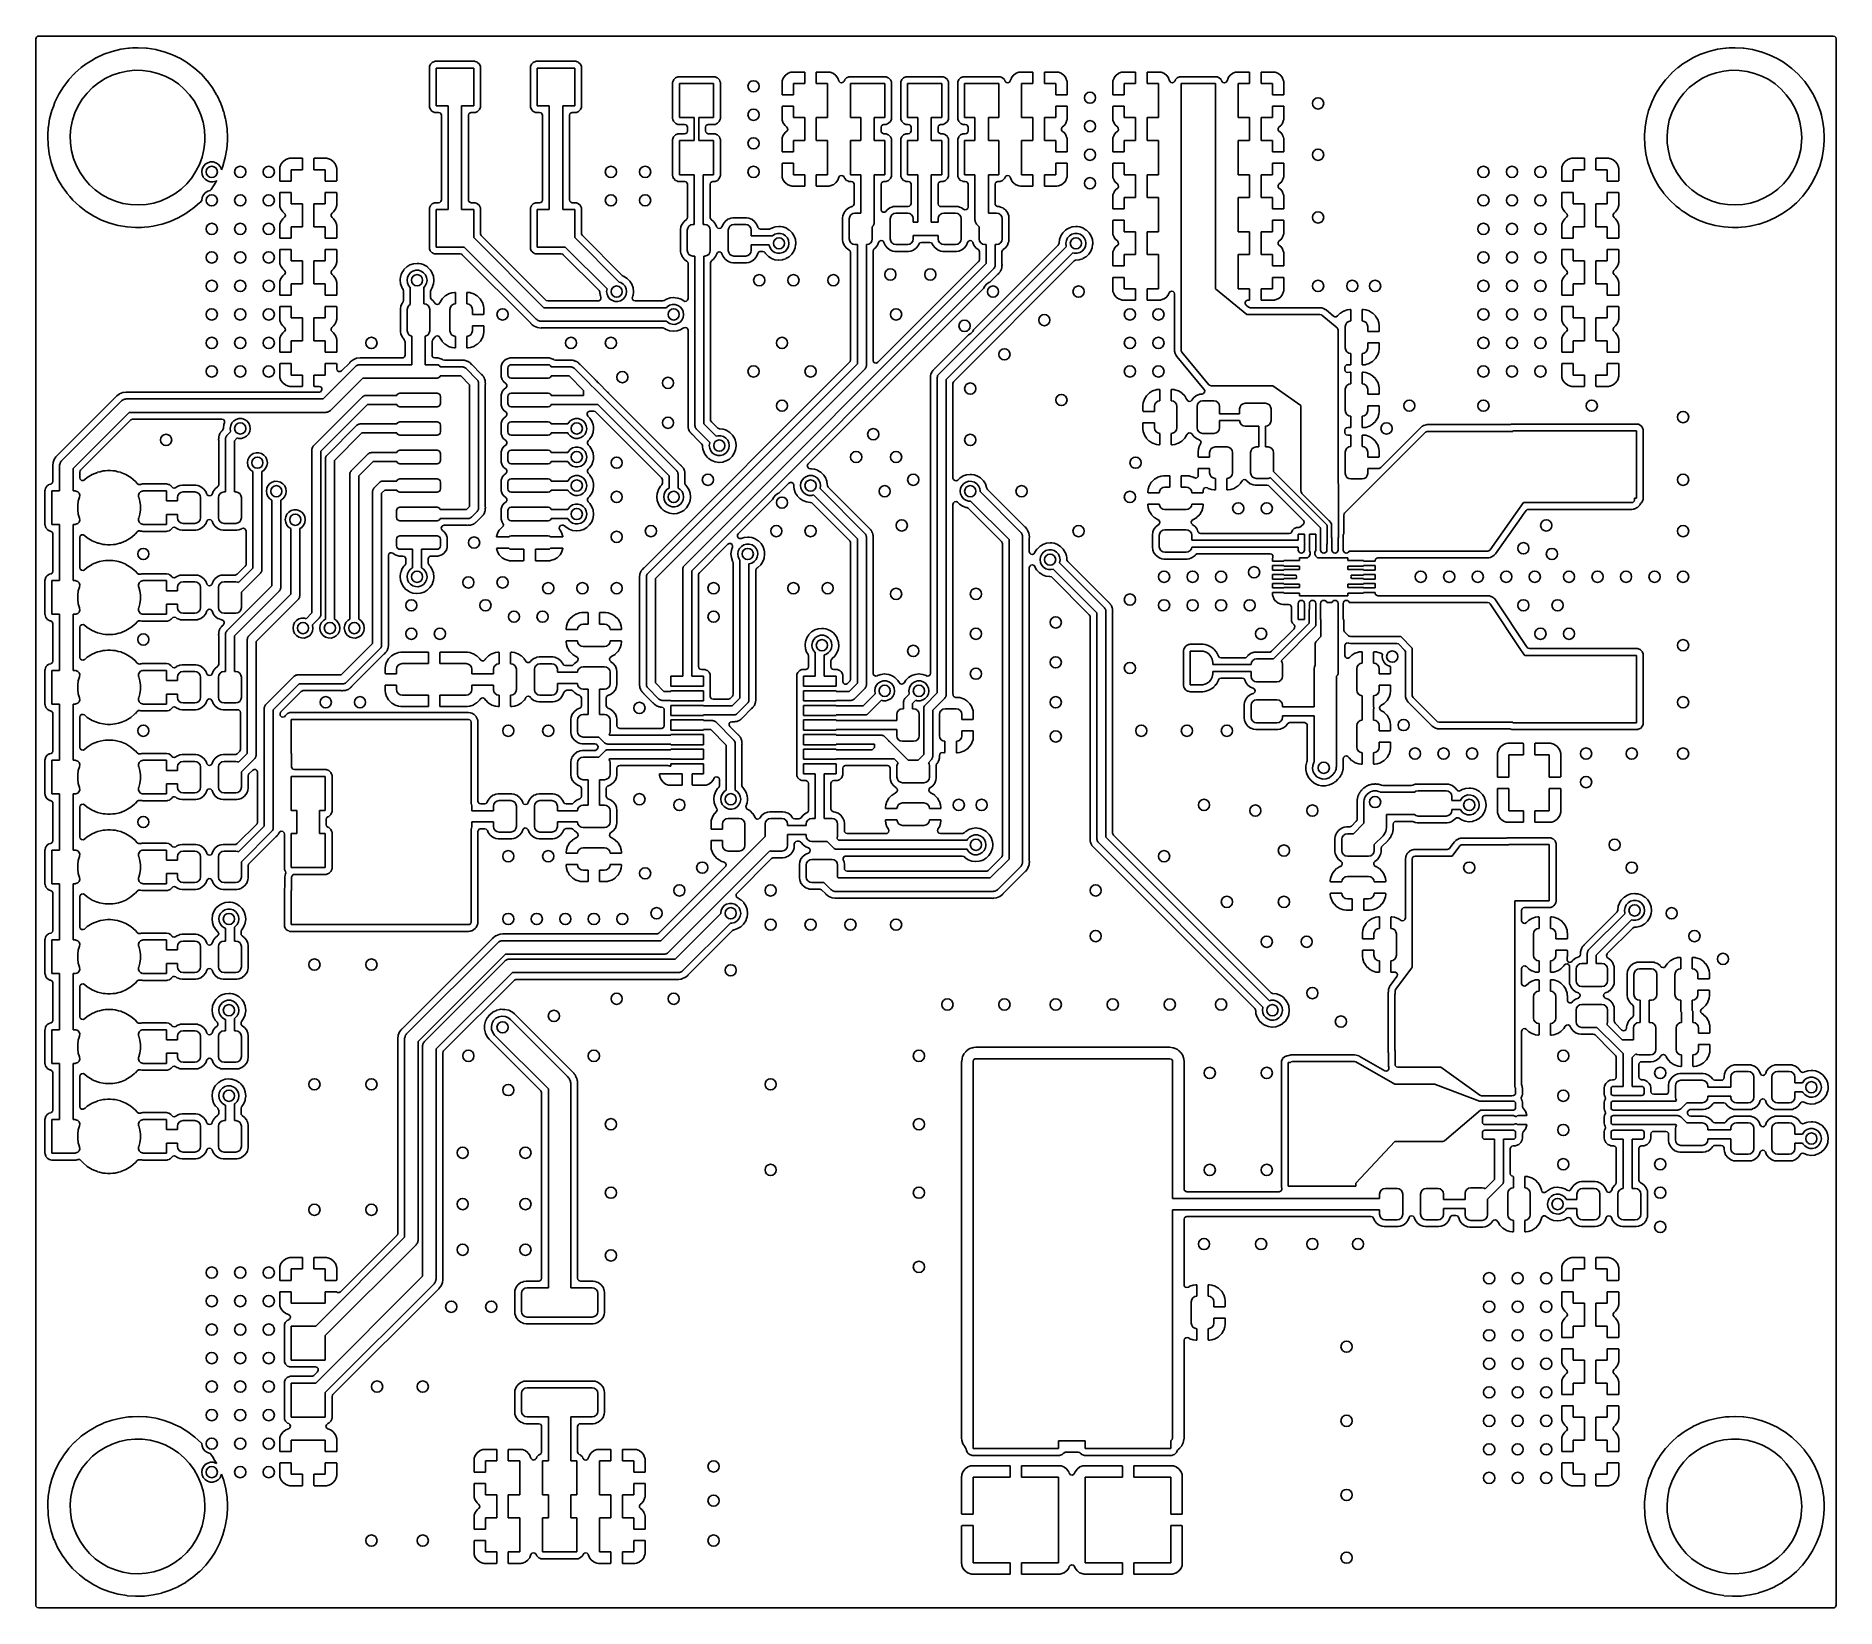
# Model space of a CAD drawing. Extents: x 0.02 to 3.18, y 0.02 to 2.78.
import ezdxf

# ---------------------------------------------------------------- set-up
doc = ezdxf.new("R2010")
doc.units = 0
doc.header["$MEASUREMENT"] = 0
doc.layers.add('BLACK', color=7, linetype='CONTINUOUS')

msp = doc.modelspace()

# ---------------------------------------------------------------- linework, layer by layer
at = {"layer": 'BLACK', "linetype": 'CONTINUOUS'}
for p, q in [((0.022599, 2.77591), (0.024711, 2.77774)), ((0.024711, 2.77774), (0.026772, 2.77819)), ((0.026772, 2.77819), (3.17323, 2.77819)), ((3.17323, 2.77819), (3.17591, 2.7774)), ((0.021811, 2.77323), (0.022599, 2.77591)), ((0.021811, 0.026772), (0.021811, 2.77323)), ((0.140818, 2.74616), (0.127053, 2.7398)), ((0.140928, 2.74621), (0.140818, 2.74616)), ((0.155478, 2.75127), (0.140928, 2.74621)), ((0.170452, 2.7549), (0.155478, 2.75127)), ((0.184227, 2.75683), (0.170452, 2.7549)), ((0.185588, 2.75702), (0.184227, 2.75683)), ((0.185708, 2.75704), (0.185588, 2.75702)), ((0.185588, 2.75702), (0.185588, 2.75702)), ((0.190896, 2.75726), (0.185708, 2.75704)), ((0.20098, 2.75768), (0.190896, 2.75726)), ((0.201101, 2.75769), (0.20098, 2.75768)), ((0.20098, 2.75768), (0.20098, 2.75768)), ((0.215162, 2.7569), (0.201101, 2.75769)), ((0.216363, 2.75683), (0.215162, 2.7569)), ((0.216483, 2.75683), (0.216363, 2.75683)), ((0.216363, 2.75683), (0.216363, 2.75683)), ((0.231708, 2.75447), (0.216483, 2.75683)), ((0.231825, 2.75444), (0.231708, 2.75447)), ((0.235721, 2.75344), (0.231825, 2.75444)), ((0.231825, 2.75444), (0.231825, 2.75444)), ((0.24663, 2.75064), (0.235721, 2.75344)), ((0.246744, 2.7506), (0.24663, 2.75064)), ((0.260993, 2.74541), (0.246744, 2.7506)), ((0.246744, 2.7506), (0.246744, 2.7506)), ((2.94082, 2.74616), (2.92705, 2.7398)), ((2.94093, 2.74621), (2.94082, 2.74616)), ((2.95548, 2.75127), (2.94093, 2.74621)), ((2.97045, 2.7549), (2.95548, 2.75127)), ((2.98423, 2.75683), (2.97045, 2.7549)), ((2.98559, 2.75702), (2.98423, 2.75683)), ((2.98571, 2.75704), (2.98559, 2.75702)), ((2.98559, 2.75702), (2.98559, 2.75702)), ((2.9909, 2.75726), (2.98571, 2.75704)), ((3.00098, 2.75768), (2.9909, 2.75726)), ((3.0011, 2.75769), (3.00098, 2.75768)), ((3.00098, 2.75768), (3.00098, 2.75768)), ((3.01516, 2.7569), (3.0011, 2.75769)), ((3.01636, 2.75683), (3.01516, 2.7569)), ((3.01648, 2.75683), (3.01636, 2.75683)), ((3.01636, 2.75683), (3.01636, 2.75683)), ((3.03171, 2.75447), (3.01648, 2.75683)), ((3.03183, 2.75444), (3.03171, 2.75447)), ((3.03572, 2.75344), (3.03183, 2.75444)), ((3.03183, 2.75444), (3.03183, 2.75444)), ((3.04663, 2.75064), (3.03572, 2.75344)), ((3.04674, 2.7506), (3.04663, 2.75064)), ((3.06099, 2.74541), (3.04674, 2.7506)), ((3.04674, 2.7506), (3.04674, 2.7506)), ((3.17591, 2.7774), (3.17774, 2.77529)), ((3.17774, 2.77529), (3.17819, 2.77323)), ((3.17819, 2.77323), (3.17819, 0.026772)), ((0.1011, 2.72281), (0.089761, 2.71275)), ((0.101101, 2.72281), (0.1011, 2.72281)), ((0.101191, 2.72289), (0.101101, 2.72281)), ((0.101288, 2.72296), (0.101191, 2.72289)), ((0.101289, 2.72296), (0.101288, 2.72296)), ((0.109787, 2.72914), (0.101289, 2.72296)), ((0.113655, 2.73195), (0.109787, 2.72914)), ((0.113759, 2.73201), (0.113655, 2.73195)), ((0.12267, 2.73724), (0.113759, 2.73201)), ((0.113759, 2.73201), (0.113759, 2.73201)), ((0.126943, 2.73975), (0.12267, 2.73724)), ((0.127053, 2.7398), (0.126943, 2.73975)), ((0.127053, 2.7398), (0.127053, 2.7398)), ((0.168238, 2.71376), (0.181524, 2.71666)), ((0.181524, 2.71666), (0.195054, 2.71801)), ((0.195054, 2.71801), (0.20865, 2.71779)), ((0.20865, 2.71779), (0.222132, 2.71602)), ((0.222132, 2.71602), (0.23532, 2.71271)), ((0.260994, 2.74541), (0.260993, 2.74541)), ((0.261107, 2.74537), (0.260994, 2.74541)), ((0.275001, 2.73871), (0.261107, 2.74537)), ((0.275104, 2.73865), (0.275001, 2.73871)), ((0.275105, 2.73865), (0.275104, 2.73865)), ((0.285884, 2.73212), (0.275105, 2.73865)), ((0.288179, 2.73073), (0.285884, 2.73212)), ((0.300515, 2.7215), (0.288179, 2.73073)), ((0.311892, 2.71111), (0.300515, 2.7215)), ((0.711704, 2.72478), (0.711587, 2.72377)), ((0.711587, 2.72377), (0.711587, 2.65426)), ((0.713487, 2.72882), (0.711704, 2.72478)), ((0.7166, 2.73193), (0.713487, 2.72882)), ((0.720628, 2.73372), (0.7166, 2.73193)), ((0.721223, 2.73379), (0.720628, 2.73372)), ((0.721514, 2.73383), (0.721223, 2.73379)), ((0.72166, 2.73385), (0.721514, 2.73383)), ((0.721514, 2.73383), (0.721514, 2.73383)), ((0.791175, 2.73385), (0.72166, 2.73385)), ((0.723417, 2.65602), (0.723417, 2.72202)), ((0.723417, 2.72202), (0.789417, 2.72202)), ((0.789417, 2.72202), (0.789417, 2.65602)), ((0.792186, 2.73373), (0.791175, 2.73385)), ((0.793454, 2.73317), (0.792186, 2.73373)), ((0.795798, 2.73213), (0.793454, 2.73317)), ((0.796217, 2.73195), (0.795798, 2.73213)), ((0.795798, 2.73213), (0.795798, 2.73213)), ((0.799336, 2.72883), (0.796217, 2.73195)), ((0.801125, 2.7248), (0.799336, 2.72883)), ((0.801248, 2.72377), (0.801125, 2.7248)), ((0.801248, 2.65426), (0.801248, 2.72377)), ((0.88887, 2.72478), (0.888752, 2.72377)), ((0.888752, 2.72377), (0.888752, 2.65426)), ((0.890652, 2.72882), (0.88887, 2.72478)), ((0.893766, 2.73193), (0.890652, 2.72882)), ((0.897793, 2.73372), (0.893766, 2.73193)), ((0.898388, 2.73379), (0.897793, 2.73372)), ((0.898679, 2.73383), (0.898388, 2.73379)), ((0.898825, 2.73385), (0.898679, 2.73383)), ((0.898679, 2.73383), (0.898679, 2.73383)), ((0.96834, 2.73385), (0.898825, 2.73385)), ((0.900583, 2.65602), (0.900583, 2.72202)), ((0.900583, 2.72202), (0.966583, 2.72202)), ((0.966583, 2.72202), (0.966583, 2.65602)), ((0.969351, 2.73373), (0.96834, 2.73385)), ((0.97062, 2.73317), (0.969351, 2.73373)), ((0.972964, 2.73213), (0.97062, 2.73317)), ((0.973382, 2.73195), (0.972964, 2.73213)), ((0.972964, 2.73213), (0.972964, 2.73213)), ((0.976502, 2.72883), (0.973382, 2.73195)), ((0.978291, 2.7248), (0.976502, 2.72883)), ((0.978413, 2.72377), (0.978291, 2.7248)), ((0.978413, 2.65426), (0.978413, 2.72377)), ((1.34537, 2.71463), (1.34063, 2.71285)), ((1.34597, 2.71477), (1.34537, 2.71463)), ((1.34797, 2.71499), (1.34597, 2.71477)), ((1.34824, 2.715), (1.34797, 2.71499)), ((1.36947, 2.715), (1.34824, 2.715)), ((1.36977, 2.71493), (1.36947, 2.715)), ((1.36982, 2.71489), (1.36977, 2.71493)), ((1.37, 2.71429), (1.36982, 2.71489)), ((1.39007, 2.71477), (1.39, 2.71447)), ((1.39011, 2.71482), (1.39007, 2.71477)), ((1.39071, 2.715), (1.39011, 2.71482)), ((1.41176, 2.715), (1.39071, 2.715)), ((1.41203, 2.71499), (1.41176, 2.715)), ((1.41403, 2.71477), (1.41203, 2.71499)), ((1.41463, 2.71463), (1.41403, 2.71477)), ((1.41937, 2.71285), (1.41463, 2.71463)), ((1.74537, 2.71463), (1.74063, 2.71285)), ((1.74597, 2.71477), (1.74537, 2.71463)), ((1.74797, 2.71499), (1.74597, 2.71477)), ((1.74824, 2.715), (1.74797, 2.71499)), ((1.76947, 2.715), (1.74824, 2.715)), ((1.76977, 2.71493), (1.76947, 2.715)), ((1.76982, 2.71489), (1.76977, 2.71493)), ((1.77, 2.71429), (1.76982, 2.71489)), ((1.79007, 2.71477), (1.79, 2.71447)), ((1.79011, 2.71482), (1.79007, 2.71477)), ((1.79071, 2.715), (1.79011, 2.71482)), ((1.81176, 2.715), (1.79071, 2.715)), ((1.81203, 2.71499), (1.81176, 2.715)), ((1.81403, 2.71477), (1.81203, 2.71499)), ((1.81463, 2.71463), (1.81403, 2.71477)), ((1.81937, 2.71285), (1.81463, 2.71463)), ((1.92537, 2.71463), (1.92063, 2.71285)), ((1.92597, 2.71477), (1.92537, 2.71463)), ((1.92797, 2.71499), (1.92597, 2.71477)), ((1.92824, 2.715), (1.92797, 2.71499)), ((1.94947, 2.715), (1.92824, 2.715)), ((1.94977, 2.71493), (1.94947, 2.715)), ((1.94982, 2.71489), (1.94977, 2.71493)), ((1.95, 2.71429), (1.94982, 2.71489)), ((1.97007, 2.71477), (1.97, 2.71447)), ((1.97011, 2.71482), (1.97007, 2.71477)), ((1.97071, 2.715), (1.97011, 2.71482)), ((1.99176, 2.715), (1.97071, 2.715)), ((1.99203, 2.71499), (1.99176, 2.715)), ((1.99403, 2.71477), (1.99203, 2.71499)), ((1.99463, 2.71463), (1.99403, 2.71477)), ((1.99937, 2.71285), (1.99463, 2.71463)), ((2.12537, 2.71463), (2.12063, 2.71285)), ((2.12597, 2.71477), (2.12537, 2.71463)), ((2.12797, 2.71499), (2.12597, 2.71477)), ((2.12824, 2.715), (2.12797, 2.71499)), ((2.14947, 2.715), (2.12824, 2.715)), ((2.14977, 2.71493), (2.14947, 2.715)), ((2.14982, 2.71489), (2.14977, 2.71493)), ((2.15, 2.71429), (2.14982, 2.71489)), ((2.17007, 2.71477), (2.17, 2.71447)), ((2.17011, 2.71482), (2.17007, 2.71477)), ((2.17071, 2.715), (2.17011, 2.71482)), ((2.19176, 2.715), (2.17071, 2.715)), ((2.19203, 2.71499), (2.19176, 2.715)), ((2.19403, 2.71477), (2.19203, 2.71499)), ((2.19463, 2.71463), (2.19403, 2.71477)), ((2.19937, 2.71285), (2.19463, 2.71463)), ((2.9011, 2.72281), (2.88976, 2.71275)), ((2.90119, 2.72289), (2.9011, 2.72281)), ((2.9011, 2.72281), (2.9011, 2.72281)), ((2.90129, 2.72296), (2.90119, 2.72289)), ((2.90979, 2.72914), (2.90129, 2.72296)), ((2.90129, 2.72296), (2.90129, 2.72296)), ((2.91365, 2.73195), (2.90979, 2.72914)), ((2.91376, 2.73201), (2.91365, 2.73195)), ((2.92267, 2.73724), (2.91376, 2.73201)), ((2.91376, 2.73201), (2.91376, 2.73201)), ((2.92694, 2.73975), (2.92267, 2.73724)), ((2.92705, 2.7398), (2.92694, 2.73975)), ((2.92705, 2.7398), (2.92705, 2.7398)), ((2.96824, 2.71376), (2.98152, 2.71666)), ((2.98152, 2.71666), (2.99505, 2.71801)), ((2.99505, 2.71801), (3.00865, 2.71779)), ((3.00865, 2.71779), (3.02213, 2.71602)), ((3.02213, 2.71602), (3.03532, 2.71271)), ((3.06111, 2.74537), (3.06099, 2.74541)), ((3.06099, 2.74541), (3.06099, 2.74541)), ((3.075, 2.73871), (3.06111, 2.74537)), ((3.0751, 2.73865), (3.075, 2.73871)), ((3.08588, 2.73212), (3.0751, 2.73865)), ((3.0751, 2.73865), (3.0751, 2.73865)), ((3.08818, 2.73073), (3.08588, 2.73212)), ((3.10052, 2.7215), (3.08818, 2.73073)), ((3.11189, 2.71111), (3.10052, 2.7215)), ((0.069888, 2.68909), (0.061815, 2.67597)), ((0.079202, 2.70136), (0.069888, 2.68909)), ((0.079609, 2.7018), (0.079202, 2.70136)), ((0.089588, 2.71258), (0.079609, 2.7018)), ((0.08967, 2.71267), (0.089588, 2.71258)), ((0.089761, 2.71275), (0.08967, 2.71267)), ((0.111404, 2.67811), (0.120969, 2.68777)), ((0.120969, 2.68777), (0.131581, 2.69627)), ((0.131581, 2.69627), (0.1431, 2.7035)), ((0.1431, 2.7035), (0.155373, 2.70935)), ((0.155373, 2.70935), (0.168238, 2.71376)), ((0.23532, 2.71271), (0.24804, 2.7079)), ((0.24804, 2.7079), (0.260123, 2.70166)), ((0.260123, 2.70166), (0.271409, 2.69408)), ((0.271409, 2.69408), (0.281749, 2.68525)), ((0.281749, 2.68525), (0.291006, 2.67529)), ((0.322201, 2.69966), (0.311892, 2.71111)), ((0.322273, 2.69957), (0.322201, 2.69966)), ((0.323333, 2.69813), (0.322273, 2.69957)), ((0.322273, 2.69957), (0.322273, 2.69957)), ((0.331343, 2.68726), (0.323333, 2.69813)), ((0.331406, 2.68716), (0.331343, 2.68726)), ((0.338549, 2.67518), (0.331406, 2.68716)), ((1.13829, 2.69777), (1.13817, 2.69676)), ((1.13817, 2.69676), (1.13817, 2.63324)), ((1.14007, 2.7018), (1.13829, 2.69777)), ((1.14318, 2.70492), (1.14007, 2.7018)), ((1.14721, 2.70671), (1.14318, 2.70492)), ((1.14781, 2.70678), (1.14721, 2.70671)), ((1.1481, 2.70681), (1.14781, 2.70678)), ((1.14824, 2.70683), (1.1481, 2.70681)), ((1.1481, 2.70681), (1.1481, 2.70681)), ((1.21176, 2.70683), (1.14824, 2.70683)), ((1.15, 2.635), (1.15, 2.695)), ((1.15, 2.695), (1.21, 2.695)), ((1.21, 2.695), (1.21, 2.635)), ((1.21277, 2.70671), (1.21176, 2.70683)), ((1.21404, 2.70615), (1.21277, 2.70671)), ((1.21638, 2.70512), (1.21404, 2.70615)), ((1.2168, 2.70493), (1.21638, 2.70512)), ((1.21638, 2.70512), (1.21638, 2.70512)), ((1.21992, 2.70182), (1.2168, 2.70493)), ((1.2201, 2.7014), (1.21992, 2.70182)), ((1.22116, 2.69903), (1.2201, 2.7014)), ((1.2201, 2.7014), (1.2201, 2.7014)), ((1.22171, 2.69779), (1.22116, 2.69903)), ((1.22183, 2.69676), (1.22171, 2.69779)), ((1.22183, 2.63324), (1.22183, 2.69676)), ((1.33001, 2.69703), (1.33, 2.69676)), ((1.33, 2.69676), (1.33, 2.67571)), ((1.33023, 2.69903), (1.33001, 2.69703)), ((1.33037, 2.69963), (1.33023, 2.69903)), ((1.33215, 2.70437), (1.33037, 2.69963)), ((1.33249, 2.70499), (1.33215, 2.70437)), ((1.3355, 2.709), (1.33249, 2.70499)), ((1.336, 2.7095), (1.3355, 2.709)), ((1.34001, 2.71251), (1.336, 2.7095)), ((1.34063, 2.71285), (1.34001, 2.71251)), ((1.35, 2.675), (1.35, 2.695)), ((1.35, 2.695), (1.37, 2.695)), ((1.37, 2.695), (1.37, 2.71429)), ((1.39, 2.71447), (1.39, 2.695)), ((1.39, 2.695), (1.41, 2.695)), ((1.41, 2.695), (1.41, 2.635)), ((1.41999, 2.71251), (1.41937, 2.71285)), ((1.424, 2.7095), (1.41999, 2.71251)), ((1.4245, 2.709), (1.424, 2.7095)), ((1.42751, 2.70499), (1.4245, 2.709)), ((1.42785, 2.70437), (1.42751, 2.70499)), ((1.42971, 2.6994), (1.42785, 2.70437)), ((1.42987, 2.69903), (1.42971, 2.6994)), ((1.43172, 2.69694), (1.42987, 2.69903)), ((1.43442, 2.69618), (1.43172, 2.69694)), ((1.43709, 2.697), (1.43442, 2.69618)), ((1.43889, 2.69914), (1.43709, 2.697)), ((1.43988, 2.70138), (1.43889, 2.69914)), ((1.44007, 2.7018), (1.43988, 2.70138)), ((1.43988, 2.70138), (1.43988, 2.70138)), ((1.44318, 2.70492), (1.44007, 2.7018)), ((1.44721, 2.70671), (1.44318, 2.70492)), ((1.44781, 2.70678), (1.44721, 2.70671)), ((1.4481, 2.70681), (1.44781, 2.70678)), ((1.44824, 2.70683), (1.4481, 2.70681)), ((1.4481, 2.70681), (1.4481, 2.70681)), ((1.51176, 2.70683), (1.44824, 2.70683)), ((1.45, 2.635), (1.45, 2.695)), ((1.45, 2.695), (1.51, 2.695)), ((1.51, 2.695), (1.51, 2.635)), ((1.51277, 2.70671), (1.51176, 2.70683)), ((1.51404, 2.70615), (1.51277, 2.70671)), ((1.51638, 2.70512), (1.51404, 2.70615)), ((1.5168, 2.70493), (1.51638, 2.70512)), ((1.51638, 2.70512), (1.51638, 2.70512)), ((1.51992, 2.70182), (1.5168, 2.70493)), ((1.5201, 2.7014), (1.51992, 2.70182)), ((1.52116, 2.69903), (1.5201, 2.7014)), ((1.5201, 2.7014), (1.5201, 2.7014)), ((1.52171, 2.69779), (1.52116, 2.69903)), ((1.52183, 2.69676), (1.52171, 2.69779)), ((1.52183, 2.63324), (1.52183, 2.69676)), ((1.53829, 2.69777), (1.53817, 2.69676)), ((1.53817, 2.69676), (1.53817, 2.63324)), ((1.54007, 2.7018), (1.53829, 2.69777)), ((1.54318, 2.70492), (1.54007, 2.7018)), ((1.54721, 2.70671), (1.54318, 2.70492)), ((1.54781, 2.70678), (1.54721, 2.70671)), ((1.5481, 2.70681), (1.54781, 2.70678)), ((1.54824, 2.70683), (1.5481, 2.70681)), ((1.5481, 2.70681), (1.5481, 2.70681)), ((1.61176, 2.70683), (1.54824, 2.70683)), ((1.55, 2.635), (1.55, 2.695)), ((1.55, 2.695), (1.61, 2.695)), ((1.61, 2.695), (1.61, 2.635)), ((1.61277, 2.70671), (1.61176, 2.70683)), ((1.61404, 2.70615), (1.61277, 2.70671)), ((1.61638, 2.70512), (1.61404, 2.70615)), ((1.6168, 2.70493), (1.61638, 2.70512)), ((1.61638, 2.70512), (1.61638, 2.70512)), ((1.61992, 2.70182), (1.6168, 2.70493)), ((1.6201, 2.7014), (1.61992, 2.70182)), ((1.62116, 2.69903), (1.6201, 2.7014)), ((1.6201, 2.7014), (1.6201, 2.7014)), ((1.62171, 2.69779), (1.62116, 2.69903)), ((1.62183, 2.69676), (1.62171, 2.69779)), ((1.62183, 2.63324), (1.62183, 2.69676)), ((1.63829, 2.69777), (1.63817, 2.69676)), ((1.63817, 2.69676), (1.63817, 2.63324)), ((1.64007, 2.7018), (1.63829, 2.69777)), ((1.64318, 2.70492), (1.64007, 2.7018)), ((1.64721, 2.70671), (1.64318, 2.70492)), ((1.64781, 2.70678), (1.64721, 2.70671)), ((1.6481, 2.70681), (1.64781, 2.70678)), ((1.64824, 2.70683), (1.6481, 2.70681)), ((1.6481, 2.70681), (1.6481, 2.70681)), ((1.71176, 2.70683), (1.64824, 2.70683)), ((1.65, 2.635), (1.65, 2.695)), ((1.65, 2.695), (1.71, 2.695)), ((1.71, 2.695), (1.71, 2.635)), ((1.71277, 2.70671), (1.71176, 2.70683)), ((1.71404, 2.70615), (1.71277, 2.70671)), ((1.71638, 2.70512), (1.71404, 2.70615)), ((1.7168, 2.70493), (1.71638, 2.70512)), ((1.71638, 2.70512), (1.71638, 2.70512)), ((1.71992, 2.70182), (1.7168, 2.70493)), ((1.72092, 2.69957), (1.71992, 2.70182)), ((1.72111, 2.69913), (1.72092, 2.69957)), ((1.72129, 2.69878), (1.72111, 2.69913)), ((1.72326, 2.6968), (1.72129, 2.69878)), ((1.72599, 2.6962), (1.72326, 2.6968)), ((1.72861, 2.69717), (1.72599, 2.6962)), ((1.73029, 2.6994), (1.72861, 2.69717)), ((1.73215, 2.70437), (1.73029, 2.6994)), ((1.73249, 2.70499), (1.73215, 2.70437)), ((1.7355, 2.709), (1.73249, 2.70499)), ((1.736, 2.7095), (1.7355, 2.709)), ((1.74001, 2.71251), (1.736, 2.7095)), ((1.74063, 2.71285), (1.74001, 2.71251)), ((1.75, 2.635), (1.75, 2.695)), ((1.75, 2.695), (1.77, 2.695)), ((1.77, 2.695), (1.77, 2.71429)), ((1.79, 2.71447), (1.79, 2.695)), ((1.79, 2.695), (1.81, 2.695)), ((1.81, 2.695), (1.81, 2.675)), ((1.81999, 2.71251), (1.81937, 2.71285)), ((1.824, 2.7095), (1.81999, 2.71251)), ((1.8245, 2.709), (1.824, 2.7095)), ((1.82751, 2.70499), (1.8245, 2.709)), ((1.82785, 2.70437), (1.82751, 2.70499)), ((1.82963, 2.69963), (1.82785, 2.70437)), ((1.82977, 2.69903), (1.82963, 2.69963)), ((1.82999, 2.69703), (1.82977, 2.69903)), ((1.83, 2.69676), (1.82999, 2.69703)), ((1.83, 2.67553), (1.83, 2.69676)), ((1.91001, 2.69703), (1.91, 2.69676)), ((1.91, 2.69676), (1.91, 2.67571)), ((1.91023, 2.69903), (1.91001, 2.69703)), ((1.91037, 2.69963), (1.91023, 2.69903)), ((1.91215, 2.70437), (1.91037, 2.69963)), ((1.91249, 2.70499), (1.91215, 2.70437)), ((1.9155, 2.709), (1.91249, 2.70499)), ((1.916, 2.7095), (1.9155, 2.709)), ((1.92001, 2.71251), (1.916, 2.7095)), ((1.92063, 2.71285), (1.92001, 2.71251)), ((1.93, 2.675), (1.93, 2.695)), ((1.93, 2.695), (1.95, 2.695)), ((1.95, 2.695), (1.95, 2.71429)), ((1.97, 2.71447), (1.97, 2.695)), ((1.97, 2.695), (1.99, 2.695)), ((1.99, 2.695), (1.99, 2.635)), ((1.99999, 2.71251), (1.99937, 2.71285)), ((2.004, 2.7095), (1.99999, 2.71251)), ((2.0045, 2.709), (2.004, 2.7095)), ((2.00751, 2.70499), (2.0045, 2.709)), ((2.00785, 2.70437), (2.00751, 2.70499)), ((2.00971, 2.6994), (2.00785, 2.70437)), ((2.00987, 2.69903), (2.00971, 2.6994)), ((2.01172, 2.69694), (2.00987, 2.69903)), ((2.01442, 2.69618), (2.01172, 2.69694)), ((2.01709, 2.697), (2.01442, 2.69618)), ((2.01889, 2.69914), (2.01709, 2.697)), ((2.01988, 2.70138), (2.01889, 2.69914)), ((2.02007, 2.7018), (2.01988, 2.70138)), ((2.01988, 2.70138), (2.01988, 2.70138)), ((2.02318, 2.70492), (2.02007, 2.7018)), ((2.02721, 2.70671), (2.02318, 2.70492)), ((2.02781, 2.70678), (2.02721, 2.70671)), ((2.0281, 2.70681), (2.02781, 2.70678)), ((2.02824, 2.70683), (2.0281, 2.70681)), ((2.0281, 2.70681), (2.0281, 2.70681)), ((2.09176, 2.70683), (2.02824, 2.70683)), ((2.03, 2.2268), (2.03, 2.695)), ((2.03, 2.695), (2.09, 2.695)), ((2.09, 2.695), (2.09, 2.335)), ((2.09277, 2.70671), (2.09176, 2.70683)), ((2.09404, 2.70615), (2.09277, 2.70671)), ((2.09638, 2.70512), (2.09404, 2.70615)), ((2.0968, 2.70493), (2.09638, 2.70512)), ((2.09638, 2.70512), (2.09638, 2.70512)), ((2.09992, 2.70182), (2.0968, 2.70493)), ((2.10092, 2.69957), (2.09992, 2.70182)), ((2.10111, 2.69913), (2.10092, 2.69957)), ((2.10129, 2.69878), (2.10111, 2.69913)), ((2.10326, 2.6968), (2.10129, 2.69878)), ((2.10599, 2.6962), (2.10326, 2.6968)), ((2.10861, 2.69717), (2.10599, 2.6962)), ((2.11029, 2.6994), (2.10861, 2.69717)), ((2.11215, 2.70437), (2.11029, 2.6994)), ((2.11249, 2.70499), (2.11215, 2.70437)), ((2.1155, 2.709), (2.11249, 2.70499)), ((2.116, 2.7095), (2.1155, 2.709)), ((2.12001, 2.71251), (2.116, 2.7095)), ((2.12063, 2.71285), (2.12001, 2.71251)), ((2.13, 2.635), (2.13, 2.695)), ((2.13, 2.695), (2.15, 2.695)), ((2.15, 2.695), (2.15, 2.71429)), ((2.17, 2.71447), (2.17, 2.695)), ((2.17, 2.695), (2.19, 2.695)), ((2.19, 2.695), (2.19, 2.675)), ((2.19999, 2.71251), (2.19937, 2.71285)), ((2.204, 2.7095), (2.19999, 2.71251)), ((2.2045, 2.709), (2.204, 2.7095)), ((2.20751, 2.70499), (2.2045, 2.709)), ((2.20785, 2.70437), (2.20751, 2.70499)), ((2.20963, 2.69963), (2.20785, 2.70437)), ((2.20977, 2.69903), (2.20963, 2.69963)), ((2.20999, 2.69703), (2.20977, 2.69903)), ((2.21, 2.69676), (2.20999, 2.69703)), ((2.21, 2.67553), (2.21, 2.69676)), ((2.86989, 2.68909), (2.86182, 2.67597)), ((2.8792, 2.70136), (2.86989, 2.68909)), ((2.87961, 2.7018), (2.8792, 2.70136)), ((2.88959, 2.71258), (2.87961, 2.7018)), ((2.88967, 2.71267), (2.88959, 2.71258)), ((2.88976, 2.71275), (2.88967, 2.71267)), ((2.9114, 2.67811), (2.92097, 2.68777)), ((2.92097, 2.68777), (2.93158, 2.69627)), ((2.93158, 2.69627), (2.9431, 2.7035)), ((2.9431, 2.7035), (2.95537, 2.70935)), ((2.95537, 2.70935), (2.96824, 2.71376)), ((3.03532, 2.71271), (3.04804, 2.7079)), ((3.04804, 2.7079), (3.06012, 2.70166)), ((3.06012, 2.70166), (3.07141, 2.69408)), ((3.07141, 2.69408), (3.08175, 2.68525)), ((3.08175, 2.68525), (3.09101, 2.67529)), ((3.1222, 2.69966), (3.11189, 2.71111)), ((3.12227, 2.69957), (3.1222, 2.69966)), ((3.12333, 2.69813), (3.12227, 2.69957)), ((3.12227, 2.69957), (3.12227, 2.69957)), ((3.13134, 2.68726), (3.12333, 2.69813)), ((3.13141, 2.68716), (3.13134, 2.68726)), ((3.13855, 2.67518), (3.13141, 2.68716)), ((0.052348, 2.65482), (0.049691, 2.64768)), ((0.055019, 2.66201), (0.052348, 2.65482)), ((0.055062, 2.66212), (0.055019, 2.66201)), ((0.055019, 2.66201), (0.055019, 2.66201)), ((0.061815, 2.67597), (0.055062, 2.66212)), ((0.090184, 2.64348), (0.095909, 2.65581)), ((0.095909, 2.65581), (0.103014, 2.66741)), ((0.103014, 2.66741), (0.111404, 2.67811)), ((0.291006, 2.67529), (0.299056, 2.66433)), ((0.299056, 2.66433), (0.305793, 2.65252)), ((0.305793, 2.65252), (0.311128, 2.64001)), ((0.339232, 2.67403), (0.338549, 2.67518)), ((0.345792, 2.66009), (0.339232, 2.67403)), ((0.348097, 2.65362), (0.345792, 2.66009)), ((0.350775, 2.6461), (0.348097, 2.65362)), ((0.711587, 2.65426), (0.711709, 2.65323)), ((0.711709, 2.65323), (0.713498, 2.6492)), ((0.744606, 2.65602), (0.723417, 2.65602)), ((0.744606, 2.47398), (0.744606, 2.65602)), ((0.789417, 2.65602), (0.768228, 2.65602)), ((0.768228, 2.65602), (0.768228, 2.47398)), ((0.799348, 2.64922), (0.80113, 2.65325)), ((0.80113, 2.65325), (0.801248, 2.65426)), ((0.888752, 2.65426), (0.888875, 2.65323)), ((0.888875, 2.65323), (0.890664, 2.6492)), ((0.921772, 2.65602), (0.900583, 2.65602)), ((0.921772, 2.47398), (0.921772, 2.65602)), ((0.966583, 2.65602), (0.945394, 2.65602)), ((0.945394, 2.65602), (0.945394, 2.47398)), ((0.976513, 2.64922), (0.978296, 2.65325)), ((0.978296, 2.65325), (0.978413, 2.65426)), ((1.33, 2.67571), (1.33018, 2.67511)), ((1.33007, 2.65477), (1.33, 2.65447)), ((1.33, 2.65447), (1.33, 2.63324)), ((1.33011, 2.65482), (1.33007, 2.65477)), ((1.33071, 2.655), (1.33011, 2.65482)), ((1.33018, 2.67511), (1.33023, 2.67507)), ((1.33023, 2.67507), (1.33053, 2.675)), ((1.33053, 2.675), (1.35, 2.675)), ((1.35, 2.655), (1.33071, 2.655)), ((1.35, 2.635), (1.35, 2.655)), ((1.81, 2.675), (1.82929, 2.675)), ((1.82947, 2.655), (1.81, 2.655)), ((1.81, 2.655), (1.81, 2.635)), ((1.82929, 2.675), (1.82989, 2.67518)), ((1.82977, 2.65493), (1.82947, 2.655)), ((1.82982, 2.65489), (1.82977, 2.65493)), ((1.83, 2.65429), (1.82982, 2.65489)), ((1.82989, 2.67518), (1.82993, 2.67523)), ((1.82993, 2.67523), (1.83, 2.67553)), ((1.83, 2.63324), (1.83, 2.65429)), ((1.91, 2.67571), (1.91018, 2.67511)), ((1.91007, 2.65477), (1.91, 2.65447)), ((1.91, 2.65447), (1.91, 2.63324)), ((1.91011, 2.65482), (1.91007, 2.65477)), ((1.91071, 2.655), (1.91011, 2.65482)), ((1.91018, 2.67511), (1.91023, 2.67507)), ((1.91023, 2.67507), (1.91053, 2.675)), ((1.91053, 2.675), (1.93, 2.675)), ((1.93, 2.655), (1.91071, 2.655)), ((1.93, 2.635), (1.93, 2.655)), ((2.19, 2.675), (2.20929, 2.675)), ((2.20947, 2.655), (2.19, 2.655)), ((2.19, 2.655), (2.19, 2.635)), ((2.20929, 2.675), (2.20989, 2.67518)), ((2.20977, 2.65493), (2.20947, 2.655)), ((2.20982, 2.65489), (2.20977, 2.65493)), ((2.21, 2.65429), (2.20982, 2.65489)), ((2.20989, 2.67518), (2.20993, 2.67523)), ((2.20993, 2.67523), (2.21, 2.67553)), ((2.21, 2.63324), (2.21, 2.65429)), ((2.85235, 2.65482), (2.84969, 2.64768)), ((2.85502, 2.66201), (2.85235, 2.65482)), ((2.85506, 2.66212), (2.85502, 2.66201)), ((2.85502, 2.66201), (2.85502, 2.66201)), ((2.86182, 2.67597), (2.85506, 2.66212)), ((2.89018, 2.64348), (2.89591, 2.65581)), ((2.89591, 2.65581), (2.90301, 2.66741)), ((2.90301, 2.66741), (2.9114, 2.67811)), ((3.09101, 2.67529), (3.09906, 2.66433)), ((3.09906, 2.66433), (3.10579, 2.65252)), ((3.10579, 2.65252), (3.11113, 2.64001)), ((3.13923, 2.67403), (3.13855, 2.67518)), ((3.14579, 2.66009), (3.13923, 2.67403)), ((3.1481, 2.65362), (3.14579, 2.66009)), ((3.15077, 2.6461), (3.1481, 2.65362)), ((0.045081, 2.62862), (0.043518, 2.61897)), ((0.045756, 2.63279), (0.045081, 2.62862)), ((0.049691, 2.64768), (0.045756, 2.63279)), ((0.083157, 2.61725), (0.085914, 2.63057)), ((0.085914, 2.63057), (0.090184, 2.64348)), ((0.311128, 2.64001), (0.31499, 2.62697)), ((0.31499, 2.62697), (0.317327, 2.61358)), ((0.35096, 2.64558), (0.350775, 2.6461)), ((0.352544, 2.63922), (0.35096, 2.64558)), ((0.354138, 2.63283), (0.352544, 2.63922)), ((0.354687, 2.63063), (0.354138, 2.63283)), ((0.356937, 2.61539), (0.354687, 2.63063)), ((0.713498, 2.6492), (0.716618, 2.64608)), ((0.716618, 2.64608), (0.717036, 2.6459)), ((0.717036, 2.6459), (0.717036, 2.6459)), ((0.717036, 2.6459), (0.718033, 2.64546)), ((0.718033, 2.64546), (0.720649, 2.6443)), ((0.720649, 2.6443), (0.72166, 2.64419)), ((0.72166, 2.64419), (0.727815, 2.64419)), ((0.727815, 2.64419), (0.730497, 2.6434)), ((0.730497, 2.6434), (0.732327, 2.64129)), ((0.732327, 2.64129), (0.732776, 2.63922)), ((0.732776, 2.63922), (0.732776, 2.49078)), ((0.780059, 2.63922), (0.780847, 2.64191)), ((0.780059, 2.49078), (0.780059, 2.63922)), ((0.780847, 2.64191), (0.782959, 2.64374)), ((0.782959, 2.64374), (0.78502, 2.64419)), ((0.78502, 2.64419), (0.791175, 2.64419)), ((0.791175, 2.64419), (0.791321, 2.6442)), ((0.791321, 2.6442), (0.791612, 2.64424)), ((0.791321, 2.6442), (0.791321, 2.6442)), ((0.791612, 2.64424), (0.792207, 2.64431)), ((0.792207, 2.64431), (0.794799, 2.64546)), ((0.794799, 2.64546), (0.795816, 2.64591)), ((0.795816, 2.64591), (0.796234, 2.6461)), ((0.796234, 2.6461), (0.799348, 2.64922)), ((0.890664, 2.6492), (0.893783, 2.64608)), ((0.893783, 2.64608), (0.894202, 2.6459)), ((0.894202, 2.6459), (0.894202, 2.6459)), ((0.894202, 2.6459), (0.895198, 2.64546)), ((0.895198, 2.64546), (0.897814, 2.6443)), ((0.897814, 2.6443), (0.898825, 2.64419)), ((0.898825, 2.64419), (0.90498, 2.64419)), ((0.90498, 2.64419), (0.907662, 2.6434)), ((0.907662, 2.6434), (0.909493, 2.64129)), ((0.909493, 2.64129), (0.909941, 2.63922)), ((0.909941, 2.63922), (0.909941, 2.49078)), ((0.957224, 2.63922), (0.958012, 2.64191)), ((0.957224, 2.49078), (0.957224, 2.63922)), ((0.958012, 2.64191), (0.960124, 2.64374)), ((0.960124, 2.64374), (0.962185, 2.64419)), ((0.962185, 2.64419), (0.96834, 2.64419)), ((0.96834, 2.64419), (0.968486, 2.6442)), ((0.968486, 2.6442), (0.968777, 2.64424)), ((0.968486, 2.6442), (0.968486, 2.6442)), ((0.968777, 2.64424), (0.969372, 2.64431)), ((0.969372, 2.64431), (0.971964, 2.64546)), ((0.971964, 2.64546), (0.972981, 2.64591)), ((0.972981, 2.64591), (0.9734, 2.6461)), ((0.9734, 2.6461), (0.976513, 2.64922)), ((1.13817, 2.63324), (1.13829, 2.63221)), ((1.13829, 2.63221), (1.13844, 2.63187)), ((1.13844, 2.63187), (1.13844, 2.63187)), ((1.13844, 2.63187), (1.13989, 2.62862)), ((1.13989, 2.62862), (1.14008, 2.62818)), ((1.14008, 2.62818), (1.1432, 2.62507)), ((1.1432, 2.62507), (1.14362, 2.62488)), ((1.14362, 2.62488), (1.14362, 2.62488)), ((1.14362, 2.62488), (1.14596, 2.62385)), ((1.14596, 2.62385), (1.14723, 2.62329)), ((1.14723, 2.62329), (1.14824, 2.62317)), ((1.14824, 2.62317), (1.15927, 2.62317)), ((1.17606, 2.635), (1.15, 2.635)), ((1.15927, 2.62317), (1.16195, 2.62238)), ((1.16195, 2.62238), (1.16378, 2.62027)), ((1.16378, 2.62027), (1.16423, 2.61821)), ((1.17606, 2.595), (1.17606, 2.635)), ((1.21, 2.635), (1.18394, 2.635)), ((1.18394, 2.635), (1.18394, 2.595)), ((1.19577, 2.61821), (1.19656, 2.62089)), ((1.19656, 2.62089), (1.19867, 2.62272)), ((1.19867, 2.62272), (1.20073, 2.62317)), ((1.20073, 2.62317), (1.21176, 2.62317)), ((1.21176, 2.62317), (1.2119, 2.62319)), ((1.2119, 2.62319), (1.21219, 2.62322)), ((1.2119, 2.62319), (1.2119, 2.62319)), ((1.21219, 2.62322), (1.21279, 2.62329)), ((1.21279, 2.62329), (1.21682, 2.62508)), ((1.21682, 2.62508), (1.21993, 2.6282)), ((1.21993, 2.6282), (1.22171, 2.63223)), ((1.22171, 2.63223), (1.22183, 2.63324)), ((1.33, 2.63324), (1.33001, 2.63297)), ((1.33001, 2.63297), (1.33023, 2.63097)), ((1.33023, 2.63097), (1.33037, 2.63037)), ((1.33037, 2.63037), (1.33215, 2.62563)), ((1.33215, 2.62563), (1.33249, 2.62501)), ((1.33249, 2.62501), (1.3355, 2.621)), ((1.3355, 2.621), (1.336, 2.6205)), ((1.336, 2.6205), (1.33804, 2.61897)), ((1.37, 2.635), (1.35, 2.635)), ((1.37, 2.595), (1.37, 2.635)), ((1.41, 2.635), (1.39, 2.635)), ((1.39, 2.635), (1.39, 2.595)), ((1.46819, 2.635), (1.45, 2.635)), ((1.46819, 2.595), (1.46819, 2.635)), ((1.51, 2.635), (1.49181, 2.635)), ((1.49181, 2.635), (1.49181, 2.595)), ((1.50364, 2.61821), (1.50443, 2.62089)), ((1.50443, 2.62089), (1.50654, 2.62272)), ((1.50654, 2.62272), (1.5086, 2.62317)), ((1.5086, 2.62317), (1.51176, 2.62317)), ((1.51176, 2.62317), (1.5119, 2.62319)), ((1.5119, 2.62319), (1.51219, 2.62322)), ((1.5119, 2.62319), (1.5119, 2.62319)), ((1.51219, 2.62322), (1.51279, 2.62329)), ((1.51279, 2.62329), (1.51682, 2.62508)), ((1.51682, 2.62508), (1.51993, 2.6282)), ((1.51993, 2.6282), (1.52171, 2.63223)), ((1.52171, 2.63223), (1.52183, 2.63324)), ((1.53817, 2.63324), (1.53829, 2.63221)), ((1.53829, 2.63221), (1.53844, 2.63187)), ((1.53844, 2.63187), (1.53844, 2.63187)), ((1.53844, 2.63187), (1.53989, 2.62862)), ((1.53989, 2.62862), (1.54008, 2.62818)), ((1.54008, 2.62818), (1.5432, 2.62507)), ((1.5432, 2.62507), (1.54362, 2.62488)), ((1.54362, 2.62488), (1.54362, 2.62488)), ((1.54362, 2.62488), (1.54596, 2.62385)), ((1.54596, 2.62385), (1.54723, 2.62329)), ((1.54723, 2.62329), (1.54824, 2.62317)), ((1.54824, 2.62317), (1.5514, 2.62317)), ((1.56819, 2.635), (1.55, 2.635)), ((1.5514, 2.62317), (1.55408, 2.62238)), ((1.55408, 2.62238), (1.55591, 2.62027)), ((1.55591, 2.62027), (1.55636, 2.61821)), ((1.56819, 2.595), (1.56819, 2.635)), ((1.61, 2.635), (1.59181, 2.635)), ((1.59181, 2.635), (1.59181, 2.595)), ((1.60364, 2.61821), (1.60443, 2.62089)), ((1.60443, 2.62089), (1.60654, 2.62272)), ((1.60654, 2.62272), (1.6086, 2.62317)), ((1.6086, 2.62317), (1.61176, 2.62317)), ((1.61176, 2.62317), (1.6119, 2.62319)), ((1.6119, 2.62319), (1.61219, 2.62322)), ((1.6119, 2.62319), (1.6119, 2.62319)), ((1.61219, 2.62322), (1.61279, 2.62329)), ((1.61279, 2.62329), (1.61682, 2.62508)), ((1.61682, 2.62508), (1.61993, 2.6282)), ((1.61993, 2.6282), (1.62171, 2.63223)), ((1.62171, 2.63223), (1.62183, 2.63324)), ((1.63817, 2.63324), (1.63829, 2.63221)), ((1.63829, 2.63221), (1.63844, 2.63187)), ((1.63844, 2.63187), (1.63844, 2.63187)), ((1.63844, 2.63187), (1.63989, 2.62862)), ((1.63989, 2.62862), (1.64008, 2.62818)), ((1.64008, 2.62818), (1.6432, 2.62507)), ((1.6432, 2.62507), (1.64362, 2.62488)), ((1.64362, 2.62488), (1.64362, 2.62488)), ((1.64362, 2.62488), (1.64596, 2.62385)), ((1.64596, 2.62385), (1.64723, 2.62329)), ((1.64723, 2.62329), (1.64824, 2.62317)), ((1.64824, 2.62317), (1.6514, 2.62317)), ((1.66819, 2.635), (1.65, 2.635)), ((1.6514, 2.62317), (1.65408, 2.62238)), ((1.65408, 2.62238), (1.65591, 2.62027)), ((1.65591, 2.62027), (1.65636, 2.61821)), ((1.66819, 2.595), (1.66819, 2.635)), ((1.71, 2.635), (1.69181, 2.635)), ((1.69181, 2.635), (1.69181, 2.595)), ((1.77, 2.635), (1.75, 2.635)), ((1.77, 2.595), (1.77, 2.635)), ((1.81, 2.635), (1.79, 2.635)), ((1.79, 2.635), (1.79, 2.595)), ((1.82196, 2.61897), (1.824, 2.6205)), ((1.824, 2.6205), (1.8245, 2.621)), ((1.8245, 2.621), (1.82751, 2.62501)), ((1.82751, 2.62501), (1.82785, 2.62563)), ((1.82785, 2.62563), (1.82963, 2.63037)), ((1.82963, 2.63037), (1.82977, 2.63097)), ((1.82977, 2.63097), (1.82999, 2.63297)), ((1.82999, 2.63297), (1.83, 2.63324)), ((1.91, 2.63324), (1.91001, 2.63297)), ((1.91001, 2.63297), (1.91023, 2.63097)), ((1.91023, 2.63097), (1.91037, 2.63037)), ((1.91037, 2.63037), (1.91215, 2.62563)), ((1.91215, 2.62563), (1.91249, 2.62501)), ((1.91249, 2.62501), (1.9155, 2.621)), ((1.9155, 2.621), (1.916, 2.6205)), ((1.916, 2.6205), (1.91804, 2.61897)), ((1.95, 2.635), (1.93, 2.635)), ((1.95, 2.595), (1.95, 2.635)), ((1.99, 2.635), (1.97, 2.635)), ((1.97, 2.635), (1.97, 2.595)), ((2.15, 2.635), (2.13, 2.635)), ((2.15, 2.595), (2.15, 2.635)), ((2.19, 2.635), (2.17, 2.635)), ((2.17, 2.635), (2.17, 2.595)), ((2.20196, 2.61897), (2.204, 2.6205)), ((2.204, 2.6205), (2.2045, 2.621)), ((2.2045, 2.621), (2.20751, 2.62501)), ((2.20751, 2.62501), (2.20785, 2.62563)), ((2.20785, 2.62563), (2.20963, 2.63037)), ((2.20963, 2.63037), (2.20977, 2.63097)), ((2.20977, 2.63097), (2.20999, 2.63297)), ((2.20999, 2.63297), (2.21, 2.63324)), ((2.84508, 2.62862), (2.84352, 2.61897)), ((2.84576, 2.63279), (2.84508, 2.62862)), ((2.84969, 2.64768), (2.84576, 2.63279)), ((2.88316, 2.61725), (2.88591, 2.63057)), ((2.88591, 2.63057), (2.89018, 2.64348)), ((3.11113, 2.64001), (3.11499, 2.62697)), ((3.11499, 2.62697), (3.11733, 2.61358)), ((3.15096, 2.64558), (3.15077, 2.6461)), ((3.15254, 2.63922), (3.15096, 2.64558)), ((3.15414, 2.63283), (3.15254, 2.63922)), ((3.15469, 2.63063), (3.15414, 2.63283)), ((3.15694, 2.61539), (3.15469, 2.63063)), ((0.042508, 2.6051), (0.042325, 2.6022)), ((0.042325, 2.6022), (0.042863, 2.5868)), ((0.043285, 2.61746), (0.042508, 2.6051)), ((0.043293, 2.61758), (0.043285, 2.61746)), ((0.043285, 2.61746), (0.043285, 2.61746)), ((0.043518, 2.61897), (0.043293, 2.61758)), ((0.081948, 2.60371), (0.083157, 2.61725)), ((0.082304, 2.59012), (0.081948, 2.60371)), ((0.08422, 2.57665), (0.082304, 2.59012)), ((0.317877, 2.59258), (0.316244, 2.57908)), ((0.317327, 2.61358), (0.31811, 2.6)), ((0.31811, 2.6), (0.317877, 2.59258)), ((0.356943, 2.61527), (0.356937, 2.61539)), ((0.35767, 2.6004), (0.356943, 2.61527)), ((0.356952, 2.5868), (0.357623, 2.59552)), ((0.357623, 2.59552), (0.357628, 2.5956)), ((0.357623, 2.59552), (0.357623, 2.59552)), ((0.357628, 2.5956), (0.35769, 2.6)), ((0.35769, 2.6), (0.35767, 2.6004)), ((1.13829, 2.59777), (1.13817, 2.59676)), ((1.13817, 2.59676), (1.13817, 2.53324)), ((1.13919, 2.5998), (1.13829, 2.59777)), ((1.13988, 2.60138), (1.13919, 2.5998)), ((1.14007, 2.6018), (1.13988, 2.60138)), ((1.13988, 2.60138), (1.13988, 2.60138)), ((1.14318, 2.60492), (1.14007, 2.6018)), ((1.14721, 2.60671), (1.14318, 2.60492)), ((1.14781, 2.60678), (1.14721, 2.60671)), ((1.1481, 2.60681), (1.14781, 2.60678)), ((1.14824, 2.60683), (1.1481, 2.60681)), ((1.1481, 2.60681), (1.1481, 2.60681)), ((1.15927, 2.60683), (1.14824, 2.60683)), ((1.15, 2.535), (1.15, 2.595)), ((1.15, 2.595), (1.17606, 2.595)), ((1.16133, 2.60728), (1.15927, 2.60683)), ((1.16344, 2.60911), (1.16133, 2.60728)), ((1.16423, 2.61179), (1.16344, 2.60911)), ((1.16423, 2.61821), (1.16423, 2.61179)), ((1.18394, 2.595), (1.21, 2.595)), ((1.19577, 2.61179), (1.19577, 2.61821)), ((1.19622, 2.60973), (1.19577, 2.61179)), ((1.19805, 2.60762), (1.19622, 2.60973)), ((1.20073, 2.60683), (1.19805, 2.60762)), ((1.21176, 2.60683), (1.20073, 2.60683)), ((1.21, 2.595), (1.21, 2.535)), ((1.21277, 2.60671), (1.21176, 2.60683)), ((1.21404, 2.60615), (1.21277, 2.60671)), ((1.21638, 2.60512), (1.21404, 2.60615)), ((1.2168, 2.60493), (1.21638, 2.60512)), ((1.21638, 2.60512), (1.21638, 2.60512)), ((1.21992, 2.60182), (1.2168, 2.60493)), ((1.2201, 2.6014), (1.21992, 2.60182)), ((1.22116, 2.59903), (1.2201, 2.6014)), ((1.2201, 2.6014), (1.2201, 2.6014)), ((1.22171, 2.59779), (1.22116, 2.59903)), ((1.22183, 2.59676), (1.22171, 2.59779)), ((1.22183, 2.53324), (1.22183, 2.59676)), ((1.33001, 2.59703), (1.33, 2.59676)), ((1.33, 2.59676), (1.33, 2.57571)), ((1.33023, 2.59903), (1.33001, 2.59703)), ((1.33037, 2.59963), (1.33023, 2.59903)), ((1.33215, 2.60437), (1.33037, 2.59963)), ((1.33249, 2.60499), (1.33215, 2.60437)), ((1.3355, 2.609), (1.33249, 2.60499)), ((1.336, 2.6095), (1.3355, 2.609)), ((1.33804, 2.61103), (1.336, 2.6095)), ((1.33804, 2.61897), (1.33971, 2.61673)), ((1.33857, 2.61149), (1.33804, 2.61103)), ((1.33991, 2.61394), (1.33857, 2.61149)), ((1.33971, 2.61673), (1.33991, 2.61394)), ((1.35, 2.575), (1.35, 2.595)), ((1.35, 2.595), (1.37, 2.595)), ((1.39, 2.595), (1.41, 2.595)), ((1.41, 2.595), (1.41, 2.535)), ((1.45, 2.535), (1.45, 2.595)), ((1.45, 2.595), (1.46819, 2.595)), ((1.49181, 2.595), (1.51, 2.595)), ((1.50364, 2.61179), (1.50364, 2.61821)), ((1.50409, 2.60973), (1.50364, 2.61179)), ((1.50592, 2.60762), (1.50409, 2.60973)), ((1.5086, 2.60683), (1.50592, 2.60762)), ((1.51176, 2.60683), (1.5086, 2.60683)), ((1.51, 2.595), (1.51, 2.535)), ((1.51277, 2.60671), (1.51176, 2.60683)), ((1.51404, 2.60615), (1.51277, 2.60671)), ((1.51638, 2.60512), (1.51404, 2.60615)), ((1.5168, 2.60493), (1.51638, 2.60512)), ((1.51638, 2.60512), (1.51638, 2.60512)), ((1.51992, 2.60182), (1.5168, 2.60493)), ((1.5201, 2.6014), (1.51992, 2.60182)), ((1.52116, 2.59903), (1.5201, 2.6014)), ((1.5201, 2.6014), (1.5201, 2.6014)), ((1.52171, 2.59779), (1.52116, 2.59903)), ((1.52183, 2.59676), (1.52171, 2.59779)), ((1.52183, 2.53324), (1.52183, 2.59676)), ((1.53829, 2.59777), (1.53817, 2.59676)), ((1.53817, 2.59676), (1.53817, 2.53324)), ((1.53919, 2.5998), (1.53829, 2.59777)), ((1.53988, 2.60138), (1.53919, 2.5998)), ((1.54007, 2.6018), (1.53988, 2.60138)), ((1.53988, 2.60138), (1.53988, 2.60138)), ((1.54318, 2.60492), (1.54007, 2.6018)), ((1.54721, 2.60671), (1.54318, 2.60492)), ((1.54781, 2.60678), (1.54721, 2.60671)), ((1.5481, 2.60681), (1.54781, 2.60678)), ((1.54824, 2.60683), (1.5481, 2.60681)), ((1.5481, 2.60681), (1.5481, 2.60681)), ((1.5514, 2.60683), (1.54824, 2.60683)), ((1.55, 2.535), (1.55, 2.595)), ((1.55, 2.595), (1.56819, 2.595)), ((1.55346, 2.60728), (1.5514, 2.60683)), ((1.55557, 2.60911), (1.55346, 2.60728)), ((1.55636, 2.61179), (1.55557, 2.60911)), ((1.55636, 2.61821), (1.55636, 2.61179)), ((1.59181, 2.595), (1.61, 2.595)), ((1.60364, 2.61179), (1.60364, 2.61821)), ((1.60409, 2.60973), (1.60364, 2.61179)), ((1.60592, 2.60762), (1.60409, 2.60973)), ((1.6086, 2.60683), (1.60592, 2.60762)), ((1.61176, 2.60683), (1.6086, 2.60683)), ((1.61, 2.595), (1.61, 2.535)), ((1.61277, 2.60671), (1.61176, 2.60683)), ((1.61404, 2.60615), (1.61277, 2.60671)), ((1.61638, 2.60512), (1.61404, 2.60615)), ((1.6168, 2.60493), (1.61638, 2.60512)), ((1.61638, 2.60512), (1.61638, 2.60512)), ((1.61992, 2.60182), (1.6168, 2.60493)), ((1.6201, 2.6014), (1.61992, 2.60182)), ((1.62116, 2.59903), (1.6201, 2.6014)), ((1.6201, 2.6014), (1.6201, 2.6014)), ((1.62171, 2.59779), (1.62116, 2.59903)), ((1.62183, 2.59676), (1.62171, 2.59779)), ((1.62183, 2.53324), (1.62183, 2.59676)), ((1.63829, 2.59777), (1.63817, 2.59676)), ((1.63817, 2.59676), (1.63817, 2.53324)), ((1.63919, 2.5998), (1.63829, 2.59777)), ((1.63988, 2.60138), (1.63919, 2.5998)), ((1.64007, 2.6018), (1.63988, 2.60138)), ((1.63988, 2.60138), (1.63988, 2.60138)), ((1.64318, 2.60492), (1.64007, 2.6018)), ((1.64721, 2.60671), (1.64318, 2.60492)), ((1.64781, 2.60678), (1.64721, 2.60671)), ((1.6481, 2.60681), (1.64781, 2.60678)), ((1.64824, 2.60683), (1.6481, 2.60681)), ((1.6481, 2.60681), (1.6481, 2.60681)), ((1.6514, 2.60683), (1.64824, 2.60683)), ((1.65, 2.535), (1.65, 2.595)), ((1.65, 2.595), (1.66819, 2.595)), ((1.65346, 2.60728), (1.6514, 2.60683)), ((1.65557, 2.60911), (1.65346, 2.60728)), ((1.65636, 2.61179), (1.65557, 2.60911)), ((1.65636, 2.61821), (1.65636, 2.61179)), ((1.69181, 2.595), (1.71, 2.595)), ((1.71, 2.595), (1.71, 2.535)), ((1.75, 2.535), (1.75, 2.595)), ((1.75, 2.595), (1.77, 2.595)), ((1.79, 2.595), (1.81, 2.595)), ((1.81, 2.595), (1.81, 2.575)), ((1.82009, 2.61606), (1.82143, 2.61851)), ((1.82029, 2.61327), (1.82009, 2.61606)), ((1.82196, 2.61103), (1.82029, 2.61327)), ((1.82143, 2.61851), (1.82196, 2.61897)), ((1.824, 2.6095), (1.82196, 2.61103)), ((1.8245, 2.609), (1.824, 2.6095)), ((1.82751, 2.60499), (1.8245, 2.609)), ((1.82785, 2.60437), (1.82751, 2.60499)), ((1.82963, 2.59963), (1.82785, 2.60437)), ((1.82977, 2.59903), (1.82963, 2.59963)), ((1.82999, 2.59703), (1.82977, 2.59903)), ((1.83, 2.59676), (1.82999, 2.59703)), ((1.83, 2.57553), (1.83, 2.59676)), ((1.91001, 2.59703), (1.91, 2.59676)), ((1.91, 2.59676), (1.91, 2.57571)), ((1.91023, 2.59903), (1.91001, 2.59703)), ((1.91037, 2.59963), (1.91023, 2.59903)), ((1.91215, 2.60437), (1.91037, 2.59963)), ((1.91249, 2.60499), (1.91215, 2.60437)), ((1.9155, 2.609), (1.91249, 2.60499)), ((1.916, 2.6095), (1.9155, 2.609)), ((1.91804, 2.61103), (1.916, 2.6095)), ((1.91804, 2.61897), (1.91971, 2.61673)), ((1.91857, 2.61149), (1.91804, 2.61103)), ((1.91991, 2.61394), (1.91857, 2.61149)), ((1.91971, 2.61673), (1.91991, 2.61394)), ((1.93, 2.575), (1.93, 2.595)), ((1.93, 2.595), (1.95, 2.595)), ((1.97, 2.595), (1.99, 2.595)), ((1.99, 2.595), (1.99, 2.535)), ((2.13, 2.535), (2.13, 2.595)), ((2.13, 2.595), (2.15, 2.595)), ((2.17, 2.595), (2.19, 2.595)), ((2.19, 2.595), (2.19, 2.575)), ((2.20009, 2.61606), (2.20143, 2.61851)), ((2.20029, 2.61327), (2.20009, 2.61606)), ((2.20196, 2.61103), (2.20029, 2.61327)), ((2.20143, 2.61851), (2.20196, 2.61897)), ((2.204, 2.6095), (2.20196, 2.61103)), ((2.2045, 2.609), (2.204, 2.6095)), ((2.20751, 2.60499), (2.2045, 2.609)), ((2.20785, 2.60437), (2.20751, 2.60499)), ((2.20866, 2.6022), (2.20785, 2.60437)), ((2.20963, 2.59963), (2.20866, 2.6022)), ((2.20977, 2.59903), (2.20963, 2.59963)), ((2.20999, 2.59703), (2.20977, 2.59903)), ((2.21, 2.59676), (2.20999, 2.59703)), ((2.21, 2.57553), (2.21, 2.59676)), ((2.84251, 2.6051), (2.84233, 2.6022)), ((2.84233, 2.6022), (2.84286, 2.5868)), ((2.84329, 2.61746), (2.84251, 2.6051)), ((2.84352, 2.61897), (2.84329, 2.61758)), ((2.84329, 2.61758), (2.84329, 2.61746)), ((2.84329, 2.61746), (2.84329, 2.61746)), ((2.88195, 2.60371), (2.88316, 2.61725)), ((2.8823, 2.59012), (2.88195, 2.60371)), ((2.88422, 2.57665), (2.8823, 2.59012)), ((3.11788, 2.59258), (3.11624, 2.57908)), ((3.11733, 2.61358), (3.11811, 2.6)), ((3.11811, 2.6), (3.11788, 2.59258)), ((3.15694, 2.61527), (3.15694, 2.61539)), ((3.15767, 2.6004), (3.15694, 2.61527)), ((3.15695, 2.5868), (3.15762, 2.59552)), ((3.15762, 2.59552), (3.15763, 2.5956)), ((3.15762, 2.59552), (3.15762, 2.59552)), ((3.15763, 2.5956), (3.15769, 2.6)), ((3.15769, 2.6), (3.15767, 2.6004)), ((0.042863, 2.5868), (0.044901, 2.57153)), ((0.044901, 2.57153), (0.048419, 2.55653)), ((0.08767, 2.5635), (0.08422, 2.57665)), ((0.09261, 2.55083), (0.08767, 2.5635)), ((0.313069, 2.56586), (0.308396, 2.55309)), ((0.316244, 2.57908), (0.313069, 2.56586)), ((0.322846, 2.55599), (0.327622, 2.55736)), ((0.327622, 2.55736), (0.33259, 2.55733)), ((0.33259, 2.55733), (0.337349, 2.5559)), ((0.349628, 2.55023), (0.353771, 2.56506)), ((0.353771, 2.56506), (0.356447, 2.58024)), ((0.356447, 2.58024), (0.356952, 2.5868)), ((0.454634, 2.55778), (0.451623, 2.55377)), ((0.455129, 2.55828), (0.454634, 2.55778)), ((0.459148, 2.56129), (0.455129, 2.55828)), ((0.459762, 2.56163), (0.459148, 2.56129)), ((0.464504, 2.5634), (0.459762, 2.56163)), ((0.465104, 2.56355), (0.464504, 2.5634)), ((0.467107, 2.56376), (0.465104, 2.56355)), ((0.467375, 2.56378), (0.467107, 2.56376)), ((0.4886, 2.56378), (0.467375, 2.56378)), ((0.488903, 2.56371), (0.4886, 2.56378)), ((0.488958, 2.56367), (0.488903, 2.56371)), ((0.489134, 2.56307), (0.488958, 2.56367)), ((0.489134, 2.54378), (0.489134, 2.56307)), ((0.5092, 2.56355), (0.509134, 2.56325)), ((0.509134, 2.56325), (0.509134, 2.54378)), ((0.509247, 2.5636), (0.5092, 2.56355)), ((0.509847, 2.56378), (0.509247, 2.5636)), ((0.530893, 2.56378), (0.509847, 2.56378)), ((0.531161, 2.56377), (0.530893, 2.56378)), ((0.533163, 2.56355), (0.531161, 2.56377)), ((0.533764, 2.5634), (0.533163, 2.56355)), ((0.538506, 2.56163), (0.533764, 2.5634)), ((0.53912, 2.56129), (0.538506, 2.56163)), ((0.543139, 2.55828), (0.53912, 2.56129)), ((0.543633, 2.55778), (0.543139, 2.55828)), ((0.546645, 2.55377), (0.543633, 2.55778)), ((1.33, 2.57571), (1.33018, 2.57511)), ((1.33018, 2.57511), (1.33023, 2.57507)), ((1.33023, 2.57507), (1.33053, 2.575)), ((1.33053, 2.575), (1.35, 2.575)), ((1.81, 2.575), (1.82929, 2.575)), ((1.82929, 2.575), (1.82989, 2.57518)), ((1.82989, 2.57518), (1.82993, 2.57523)), ((1.82993, 2.57523), (1.83, 2.57553)), ((1.91, 2.57571), (1.91018, 2.57511)), ((1.91018, 2.57511), (1.91023, 2.57507)), ((1.91023, 2.57507), (1.91053, 2.575)), ((1.91053, 2.575), (1.93, 2.575)), ((2.19, 2.575), (2.20929, 2.575)), ((2.20929, 2.575), (2.20989, 2.57518)), ((2.20989, 2.57518), (2.20993, 2.57523)), ((2.20993, 2.57523), (2.21, 2.57553)), ((2.70267, 2.55778), (2.69965, 2.55377)), ((2.70316, 2.55828), (2.70267, 2.55778)), ((2.70718, 2.56129), (2.70316, 2.55828)), ((2.70779, 2.56163), (2.70718, 2.56129)), ((2.71254, 2.5634), (2.70779, 2.56163)), ((2.71314, 2.56355), (2.71254, 2.5634)), ((2.71514, 2.56376), (2.71314, 2.56355)), ((2.71541, 2.56378), (2.71514, 2.56376)), ((2.73663, 2.56378), (2.71541, 2.56378)), ((2.73693, 2.56371), (2.73663, 2.56378)), ((2.73699, 2.56367), (2.73693, 2.56371)), ((2.73717, 2.56307), (2.73699, 2.56367)), ((2.73717, 2.54378), (2.73717, 2.56307)), ((2.75723, 2.56355), (2.75717, 2.56325)), ((2.75717, 2.56325), (2.75717, 2.54378)), ((2.75728, 2.5636), (2.75723, 2.56355)), ((2.75788, 2.56378), (2.75728, 2.5636)), ((2.77892, 2.56378), (2.75788, 2.56378)), ((2.77919, 2.56377), (2.77892, 2.56378)), ((2.78119, 2.56355), (2.77919, 2.56377)), ((2.7818, 2.5634), (2.78119, 2.56355)), ((2.78654, 2.56163), (2.7818, 2.5634)), ((2.78715, 2.56129), (2.78654, 2.56163)), ((2.79117, 2.55828), (2.78715, 2.56129)), ((2.79166, 2.55778), (2.79117, 2.55828)), ((2.79468, 2.55377), (2.79166, 2.55778)), ((2.84286, 2.5868), (2.8449, 2.57153)), ((2.8449, 2.57153), (2.84842, 2.55653)), ((2.88767, 2.5635), (2.88422, 2.57665)), ((2.89261, 2.55083), (2.88767, 2.5635)), ((3.11307, 2.56586), (3.1084, 2.55309)), ((3.11624, 2.57908), (3.11307, 2.56586)), ((3.14963, 2.55023), (3.15377, 2.56506)), ((3.15377, 2.56506), (3.15645, 2.58024)), ((3.15645, 2.58024), (3.15695, 2.5868)), ((0.048419, 2.55653), (0.048458, 2.55642)), ((0.048458, 2.55642), (0.048458, 2.55642)), ((0.048458, 2.55642), (0.053345, 2.54207)), ((0.053345, 2.54207), (0.053345, 2.54206)), ((0.053345, 2.54206), (0.053384, 2.54195)), ((0.053384, 2.54195), (0.059748, 2.52792)), ((0.059748, 2.52792), (0.067451, 2.51458)), ((0.098973, 2.53882), (0.09261, 2.55083)), ((0.106675, 2.52761), (0.098973, 2.53882)), ((0.115613, 2.51736), (0.106675, 2.52761)), ((0.294821, 2.52958), (0.286099, 2.51915)), ((0.302286, 2.54094), (0.294821, 2.52958)), ((0.308396, 2.55309), (0.302286, 2.54094)), ((0.312482, 2.54021), (0.313246, 2.54512)), ((0.313126, 2.53529), (0.312482, 2.54021)), ((0.315126, 2.53074), (0.313126, 2.53529)), ((0.313246, 2.54512), (0.315357, 2.54962)), ((0.318323, 2.52694), (0.315126, 2.53074)), ((0.315357, 2.54962), (0.318645, 2.55334)), ((0.322458, 2.52419), (0.318323, 2.52694)), ((0.318645, 2.55334), (0.322846, 2.55599)), ((0.337349, 2.5559), (0.341517, 2.5532)), ((0.341517, 2.5532), (0.344759, 2.54944)), ((0.344759, 2.54944), (0.346815, 2.54492)), ((0.346815, 2.54492), (0.347019, 2.5435)), ((0.347019, 2.5435), (0.349628, 2.55023)), ((0.449148, 2.54581), (0.449134, 2.54554)), ((0.449134, 2.54554), (0.449134, 2.52449)), ((0.449366, 2.54781), (0.449148, 2.54581)), ((0.449509, 2.54841), (0.449366, 2.54781)), ((0.451286, 2.55315), (0.449509, 2.54841)), ((0.451623, 2.55377), (0.451286, 2.55315)), ((0.469134, 2.52378), (0.469134, 2.54378)), ((0.469134, 2.54378), (0.489134, 2.54378)), ((0.509134, 2.54378), (0.529134, 2.54378)), ((0.529134, 2.54378), (0.529134, 2.52378)), ((0.546981, 2.55315), (0.546645, 2.55377)), ((0.548759, 2.54841), (0.546981, 2.55315)), ((0.548902, 2.54781), (0.548759, 2.54841)), ((0.549119, 2.54581), (0.548902, 2.54781)), ((0.549134, 2.54554), (0.549119, 2.54581)), ((0.549134, 2.52431), (0.549134, 2.54554)), ((1.13817, 2.53324), (1.13829, 2.53221)), ((1.13829, 2.53221), (1.13844, 2.53187)), ((1.13844, 2.53187), (1.13844, 2.53187)), ((1.13844, 2.53187), (1.13989, 2.52862)), ((1.13989, 2.52862), (1.14008, 2.52818)), ((1.14008, 2.52818), (1.1432, 2.52507)), ((1.1762, 2.535), (1.15, 2.535)), ((1.1762, 2.44756), (1.1762, 2.535)), ((1.21, 2.535), (1.19195, 2.535)), ((1.19195, 2.535), (1.19195, 2.44756)), ((1.21682, 2.52508), (1.21993, 2.5282)), ((1.21993, 2.5282), (1.22171, 2.53223)), ((1.22171, 2.53223), (1.22183, 2.53324)), ((1.22183, 2.53324), (1.22183, 2.53324)), ((1.33007, 2.55477), (1.33, 2.55447)), ((1.33, 2.55447), (1.33, 2.53324)), ((1.33, 2.53324), (1.33001, 2.53297)), ((1.33001, 2.53297), (1.33023, 2.53097)), ((1.33011, 2.55482), (1.33007, 2.55477)), ((1.33071, 2.555), (1.33011, 2.55482)), ((1.33023, 2.53097), (1.33037, 2.53037)), ((1.33037, 2.53037), (1.33215, 2.52563)), ((1.35, 2.555), (1.33071, 2.555)), ((1.33215, 2.52563), (1.33249, 2.52501)), ((1.35, 2.535), (1.35, 2.555)), ((1.37, 2.535), (1.35, 2.535)), ((1.37, 2.51553), (1.37, 2.535)), ((1.41, 2.535), (1.39, 2.535)), ((1.39, 2.535), (1.39, 2.51571)), ((1.42751, 2.52501), (1.42785, 2.52563)), ((1.42785, 2.52563), (1.42971, 2.5306)), ((1.42971, 2.5306), (1.43139, 2.53283)), ((1.43139, 2.53283), (1.43401, 2.5338)), ((1.43401, 2.5338), (1.43674, 2.5332)), ((1.43674, 2.5332), (1.43871, 2.53122)), ((1.43871, 2.53122), (1.43889, 2.53087)), ((1.43889, 2.53087), (1.44008, 2.52818)), ((1.44008, 2.52818), (1.4432, 2.52507)), ((1.46819, 2.535), (1.45, 2.535)), ((1.46819, 2.46756), (1.46819, 2.535)), ((1.51, 2.535), (1.49181, 2.535)), ((1.49181, 2.535), (1.49181, 2.45185)), ((1.51682, 2.52508), (1.51993, 2.5282)), ((1.51993, 2.5282), (1.52171, 2.53223)), ((1.52171, 2.53223), (1.52183, 2.53324)), ((1.53817, 2.53324), (1.53829, 2.53221)), ((1.53829, 2.53221), (1.53844, 2.53187)), ((1.53844, 2.53187), (1.53844, 2.53187)), ((1.53844, 2.53187), (1.53989, 2.52862)), ((1.53989, 2.52862), (1.54008, 2.52818)), ((1.54008, 2.52818), (1.5432, 2.52507)), ((1.56819, 2.535), (1.55, 2.535)), ((1.56819, 2.45181), (1.56819, 2.535)), ((1.61, 2.535), (1.59181, 2.535)), ((1.59181, 2.535), (1.59181, 2.45181)), ((1.61682, 2.52508), (1.61993, 2.5282)), ((1.61993, 2.5282), (1.62171, 2.53223)), ((1.62171, 2.53223), (1.62183, 2.53324)), ((1.63817, 2.53324), (1.63829, 2.53221)), ((1.63829, 2.53221), (1.63844, 2.53187)), ((1.63844, 2.53187), (1.63844, 2.53187)), ((1.63844, 2.53187), (1.63989, 2.52862)), ((1.63989, 2.52862), (1.64008, 2.52818)), ((1.64008, 2.52818), (1.6432, 2.52507)), ((1.66819, 2.535), (1.65, 2.535)), ((1.66819, 2.45593), (1.66819, 2.535)), ((1.71, 2.535), (1.69181, 2.535)), ((1.69181, 2.535), (1.69181, 2.46756)), ((1.71682, 2.52508), (1.71993, 2.5282)), ((1.71993, 2.5282), (1.72111, 2.53086)), ((1.72111, 2.53086), (1.72291, 2.533)), ((1.72291, 2.533), (1.72558, 2.53382)), ((1.72558, 2.53382), (1.72828, 2.53306)), ((1.72828, 2.53306), (1.73013, 2.53097)), ((1.73013, 2.53097), (1.73029, 2.5306)), ((1.73029, 2.5306), (1.73215, 2.52563)), ((1.73215, 2.52563), (1.73249, 2.52501)), ((1.77, 2.535), (1.75, 2.535)), ((1.77, 2.51553), (1.77, 2.535)), ((1.81, 2.535), (1.79, 2.535)), ((1.79, 2.535), (1.79, 2.51571)), ((1.82947, 2.555), (1.81, 2.555)), ((1.81, 2.555), (1.81, 2.535)), ((1.82751, 2.52501), (1.82785, 2.52563)), ((1.82785, 2.52563), (1.82963, 2.53037)), ((1.82977, 2.55493), (1.82947, 2.555)), ((1.82963, 2.53037), (1.82977, 2.53097)), ((1.82982, 2.55489), (1.82977, 2.55493)), ((1.82977, 2.53097), (1.82999, 2.53297)), ((1.83, 2.55429), (1.82982, 2.55489)), ((1.82999, 2.53297), (1.83, 2.53324)), ((1.83, 2.53324), (1.83, 2.55429)), ((1.91007, 2.55477), (1.91, 2.55447)), ((1.91, 2.55447), (1.91, 2.53324)), ((1.91, 2.53324), (1.91001, 2.53297)), ((1.91001, 2.53297), (1.91023, 2.53097)), ((1.91011, 2.55482), (1.91007, 2.55477)), ((1.91071, 2.555), (1.91011, 2.55482)), ((1.91023, 2.53097), (1.91037, 2.53037)), ((1.91037, 2.53037), (1.91215, 2.52563)), ((1.93, 2.555), (1.91071, 2.555)), ((1.91215, 2.52563), (1.91249, 2.52501)), ((1.93, 2.535), (1.93, 2.555)), ((1.95, 2.535), (1.93, 2.535)), ((1.95, 2.495), (1.95, 2.535)), ((1.99, 2.535), (1.97, 2.535)), ((1.97, 2.535), (1.97, 2.495)), ((2.15, 2.535), (2.13, 2.535)), ((2.15, 2.495), (2.15, 2.535)), ((2.19, 2.535), (2.17, 2.535)), ((2.17, 2.535), (2.17, 2.495)), ((2.20947, 2.555), (2.19, 2.555)), ((2.19, 2.555), (2.19, 2.535)), ((2.20751, 2.52501), (2.20785, 2.52563)), ((2.20785, 2.52563), (2.20963, 2.53037)), ((2.20977, 2.55493), (2.20947, 2.555)), ((2.20963, 2.53037), (2.20977, 2.53097)), ((2.20982, 2.55489), (2.20977, 2.55493)), ((2.20977, 2.53097), (2.20999, 2.53297)), ((2.21, 2.55429), (2.20982, 2.55489)), ((2.20999, 2.53297), (2.21, 2.53324)), ((2.21, 2.53324), (2.21, 2.55429)), ((2.69718, 2.54581), (2.69717, 2.54554)), ((2.69717, 2.54554), (2.69717, 2.52449)), ((2.6974, 2.54781), (2.69718, 2.54581)), ((2.69754, 2.54841), (2.6974, 2.54781)), ((2.69932, 2.55315), (2.69754, 2.54841)), ((2.69965, 2.55377), (2.69932, 2.55315)), ((2.71717, 2.52378), (2.71717, 2.54378)), ((2.71717, 2.54378), (2.73717, 2.54378)), ((2.75717, 2.54378), (2.77717, 2.54378)), ((2.77717, 2.54378), (2.77717, 2.52378)), ((2.79501, 2.55315), (2.79468, 2.55377)), ((2.79679, 2.54841), (2.79501, 2.55315)), ((2.79693, 2.54781), (2.79679, 2.54841)), ((2.79715, 2.54581), (2.79693, 2.54781)), ((2.79717, 2.54554), (2.79715, 2.54581)), ((2.79717, 2.52431), (2.79717, 2.54554)), ((2.84842, 2.55653), (2.84846, 2.55642)), ((2.84846, 2.55642), (2.84846, 2.55642)), ((2.84846, 2.55642), (2.85334, 2.54207)), ((2.85334, 2.54207), (2.85334, 2.54206)), ((2.85334, 2.54206), (2.85338, 2.54195)), ((2.85338, 2.54195), (2.85975, 2.52792)), ((2.85975, 2.52792), (2.86745, 2.51458)), ((2.89897, 2.53882), (2.89261, 2.55083)), ((2.90667, 2.52761), (2.89897, 2.53882)), ((2.91561, 2.51736), (2.90667, 2.52761)), ((3.09482, 2.52958), (3.0861, 2.51915)), ((3.10229, 2.54094), (3.09482, 2.52958)), ((3.1084, 2.55309), (3.10229, 2.54094)), ((3.13725, 2.52238), (3.14222, 2.53223)), ((3.14222, 2.53223), (3.14406, 2.53586)), ((3.14406, 2.53586), (3.14963, 2.55023)), ((0.067451, 2.51458), (0.067521, 2.51448)), ((0.067521, 2.51448), (0.067522, 2.51448)), ((0.067522, 2.51448), (0.075693, 2.50307)), ((0.075693, 2.50307), (0.076419, 2.50205)), ((0.076419, 2.50205), (0.076499, 2.50196)), ((0.076499, 2.50196), (0.076499, 2.50196)), ((0.076499, 2.50196), (0.080951, 2.49687)), ((0.080951, 2.49687), (0.086567, 2.49046)), ((0.125671, 2.50821), (0.115613, 2.51736)), ((0.136713, 2.50028), (0.125671, 2.50821)), ((0.148595, 2.49366), (0.136713, 2.50028)), ((0.161157, 2.48846), (0.148595, 2.49366)), ((0.253621, 2.49476), (0.24117, 2.4893)), ((0.265361, 2.50162), (0.253621, 2.49476)), ((0.276235, 2.50979), (0.265361, 2.50162)), ((0.286099, 2.51915), (0.276235, 2.50979)), ((0.312482, 2.49021), (0.313246, 2.49512)), ((0.313246, 2.49512), (0.315357, 2.49962)), ((0.315357, 2.49962), (0.318645, 2.50334)), ((0.318645, 2.50334), (0.322846, 2.50599)), ((0.327199, 2.52271), (0.322458, 2.52419)), ((0.322846, 2.50599), (0.327455, 2.50731)), ((0.332165, 2.52261), (0.327199, 2.52271)), ((0.327455, 2.50731), (0.32878, 2.50901)), ((0.32878, 2.50901), (0.328856, 2.5091)), ((0.32878, 2.50901), (0.32878, 2.50901)), ((0.328856, 2.5091), (0.328921, 2.50921)), ((0.328921, 2.50921), (0.337046, 2.52201)), ((0.328921, 2.50921), (0.328921, 2.50921)), ((0.336958, 2.52392), (0.332165, 2.52261)), ((0.338505, 2.52487), (0.336958, 2.52392)), ((0.337046, 2.52201), (0.337111, 2.52211)), ((0.337046, 2.52201), (0.337046, 2.52201)), ((0.337111, 2.52211), (0.337248, 2.52238)), ((0.337248, 2.52238), (0.338314, 2.52449)), ((0.338314, 2.52449), (0.338505, 2.52487)), ((0.449134, 2.52449), (0.44931, 2.52389)), ((0.4492, 2.50355), (0.449134, 2.50325)), ((0.449134, 2.50325), (0.449134, 2.48202)), ((0.449247, 2.5036), (0.4492, 2.50355)), ((0.449847, 2.50378), (0.449247, 2.5036)), ((0.44931, 2.52389), (0.449365, 2.52385)), ((0.449365, 2.52385), (0.449667, 2.52378)), ((0.449667, 2.52378), (0.469134, 2.52378)), ((0.469134, 2.50378), (0.449847, 2.50378)), ((0.469134, 2.48378), (0.469134, 2.50378)), ((0.529134, 2.52378), (0.548421, 2.52378)), ((0.529134, 2.50378), (0.529134, 2.48378)), ((0.5486, 2.50378), (0.529134, 2.50378)), ((0.548421, 2.52378), (0.549021, 2.52396)), ((0.548903, 2.50371), (0.5486, 2.50378)), ((0.548958, 2.50367), (0.548903, 2.50371)), ((0.549134, 2.50307), (0.548958, 2.50367)), ((0.549021, 2.52396), (0.549068, 2.52401)), ((0.549068, 2.52401), (0.549134, 2.52431)), ((0.549134, 2.48202), (0.549134, 2.50307)), ((1.1432, 2.52507), (1.14362, 2.52488)), ((1.14362, 2.52488), (1.14362, 2.52488)), ((1.14362, 2.52488), (1.1456, 2.52401)), ((1.1456, 2.52401), (1.14723, 2.52329)), ((1.14723, 2.52329), (1.14824, 2.52317)), ((1.14824, 2.52317), (1.15941, 2.52317)), ((1.15941, 2.52317), (1.16209, 2.52238)), ((1.16209, 2.52238), (1.16392, 2.52027)), ((1.16392, 2.52027), (1.16437, 2.51821)), ((1.16437, 2.51821), (1.16437, 2.46028)), ((1.20378, 2.51821), (1.20457, 2.52089)), ((1.20378, 2.46028), (1.20378, 2.51821)), ((1.20457, 2.52089), (1.20668, 2.52272)), ((1.20668, 2.52272), (1.20874, 2.52317)), ((1.20874, 2.52317), (1.21176, 2.52317)), ((1.21176, 2.52317), (1.2119, 2.52319)), ((1.2119, 2.52319), (1.21219, 2.52322)), ((1.2119, 2.52319), (1.2119, 2.52319)), ((1.21219, 2.52322), (1.21279, 2.52329)), ((1.21279, 2.52329), (1.21682, 2.52508)), ((1.33249, 2.52501), (1.3355, 2.521)), ((1.3355, 2.521), (1.336, 2.5205)), ((1.336, 2.5205), (1.34001, 2.51749)), ((1.34001, 2.51749), (1.34063, 2.51715)), ((1.34063, 2.51715), (1.34537, 2.51537)), ((1.34537, 2.51537), (1.34597, 2.51523)), ((1.34597, 2.51523), (1.34797, 2.51501)), ((1.34797, 2.51501), (1.34824, 2.515)), ((1.34824, 2.515), (1.36929, 2.515)), ((1.36929, 2.515), (1.36989, 2.51518)), ((1.36989, 2.51518), (1.36993, 2.51523)), ((1.36993, 2.51523), (1.37, 2.51553)), ((1.39, 2.51571), (1.39018, 2.51511)), ((1.39018, 2.51511), (1.39023, 2.51507)), ((1.39023, 2.51507), (1.39053, 2.515)), ((1.39053, 2.515), (1.41176, 2.515)), ((1.41176, 2.515), (1.41203, 2.51501)), ((1.41203, 2.51501), (1.41403, 2.51523)), ((1.41403, 2.51523), (1.41463, 2.51537)), ((1.41463, 2.51537), (1.41937, 2.51715)), ((1.41937, 2.51715), (1.41999, 2.51749)), ((1.41999, 2.51749), (1.424, 2.5205)), ((1.424, 2.5205), (1.4245, 2.521)), ((1.4245, 2.521), (1.42751, 2.52501)), ((1.4432, 2.52507), (1.44362, 2.52488)), ((1.44362, 2.52488), (1.44362, 2.52488)), ((1.44362, 2.52488), (1.4456, 2.52401)), ((1.4456, 2.52401), (1.44723, 2.52329)), ((1.44723, 2.52329), (1.44824, 2.52317)), ((1.44824, 2.52317), (1.4514, 2.52317)), ((1.4514, 2.52317), (1.45408, 2.52238)), ((1.45408, 2.52238), (1.45591, 2.52027)), ((1.45591, 2.52027), (1.45636, 2.51821)), ((1.45636, 2.51821), (1.45636, 2.48373)), ((1.50364, 2.51821), (1.50443, 2.52089)), ((1.50364, 2.47402), (1.50364, 2.51821)), ((1.50443, 2.52089), (1.50654, 2.52272)), ((1.50654, 2.52272), (1.5086, 2.52317)), ((1.5086, 2.52317), (1.51176, 2.52317)), ((1.51176, 2.52317), (1.5119, 2.52319)), ((1.5119, 2.52319), (1.51219, 2.52322)), ((1.5119, 2.52319), (1.5119, 2.52319)), ((1.51219, 2.52322), (1.51279, 2.52329)), ((1.51279, 2.52329), (1.51682, 2.52508)), ((1.5432, 2.52507), (1.54362, 2.52488)), ((1.54362, 2.52488), (1.54362, 2.52488)), ((1.54362, 2.52488), (1.5456, 2.52401)), ((1.5456, 2.52401), (1.54723, 2.52329)), ((1.54723, 2.52329), (1.54824, 2.52317)), ((1.54824, 2.52317), (1.5514, 2.52317)), ((1.5514, 2.52317), (1.55408, 2.52238)), ((1.55408, 2.52238), (1.55591, 2.52027)), ((1.55591, 2.52027), (1.55636, 2.51821)), ((1.55636, 2.51821), (1.55636, 2.48435)), ((1.60364, 2.51821), (1.60443, 2.52089)), ((1.60364, 2.48397), (1.60364, 2.51821)), ((1.60443, 2.52089), (1.60654, 2.52272)), ((1.60654, 2.52272), (1.6086, 2.52317)), ((1.6086, 2.52317), (1.61176, 2.52317)), ((1.61176, 2.52317), (1.6119, 2.52319)), ((1.6119, 2.52319), (1.61219, 2.52322)), ((1.6119, 2.52319), (1.6119, 2.52319)), ((1.61219, 2.52322), (1.61279, 2.52329)), ((1.61279, 2.52329), (1.61682, 2.52508)), ((1.6432, 2.52507), (1.64362, 2.52488)), ((1.64362, 2.52488), (1.64362, 2.52488)), ((1.64362, 2.52488), (1.6456, 2.52401)), ((1.6456, 2.52401), (1.64723, 2.52329)), ((1.64723, 2.52329), (1.64824, 2.52317)), ((1.64824, 2.52317), (1.6514, 2.52317)), ((1.6514, 2.52317), (1.65408, 2.52238)), ((1.65408, 2.52238), (1.65591, 2.52027)), ((1.65591, 2.52027), (1.65636, 2.51821)), ((1.65636, 2.51821), (1.65636, 2.47826)), ((1.70364, 2.51821), (1.70443, 2.52089)), ((1.70364, 2.48431), (1.70364, 2.51821)), ((1.70443, 2.52089), (1.70654, 2.52272)), ((1.70654, 2.52272), (1.7086, 2.52317)), ((1.7086, 2.52317), (1.71176, 2.52317)), ((1.71176, 2.52317), (1.7119, 2.52319)), ((1.7119, 2.52319), (1.71219, 2.52322)), ((1.7119, 2.52319), (1.7119, 2.52319)), ((1.71219, 2.52322), (1.71279, 2.52329)), ((1.71279, 2.52329), (1.71682, 2.52508)), ((1.73249, 2.52501), (1.7355, 2.521)), ((1.7355, 2.521), (1.736, 2.5205)), ((1.736, 2.5205), (1.74001, 2.51749)), ((1.74001, 2.51749), (1.74063, 2.51715)), ((1.74063, 2.51715), (1.74537, 2.51537)), ((1.74537, 2.51537), (1.74597, 2.51523)), ((1.74597, 2.51523), (1.74797, 2.51501)), ((1.74797, 2.51501), (1.74824, 2.515)), ((1.74824, 2.515), (1.76929, 2.515)), ((1.76929, 2.515), (1.76989, 2.51518)), ((1.76989, 2.51518), (1.76993, 2.51523)), ((1.76993, 2.51523), (1.77, 2.51553)), ((1.79, 2.51571), (1.79018, 2.51511)), ((1.79018, 2.51511), (1.79023, 2.51507)), ((1.79023, 2.51507), (1.79053, 2.515)), ((1.79053, 2.515), (1.81176, 2.515)), ((1.81176, 2.515), (1.81203, 2.51501)), ((1.81203, 2.51501), (1.81403, 2.51523)), ((1.81403, 2.51523), (1.81463, 2.51537)), ((1.81463, 2.51537), (1.81937, 2.51715)), ((1.81937, 2.51715), (1.81999, 2.51749)), ((1.81999, 2.51749), (1.824, 2.5205)), ((1.824, 2.5205), (1.8245, 2.521)), ((1.8245, 2.521), (1.82751, 2.52501)), ((1.91001, 2.49703), (1.91, 2.49676)), ((1.91, 2.49676), (1.91, 2.47571)), ((1.91023, 2.49903), (1.91001, 2.49703)), ((1.91037, 2.49963), (1.91023, 2.49903)), ((1.91215, 2.50437), (1.91037, 2.49963)), ((1.91249, 2.50499), (1.91215, 2.50437)), ((1.91249, 2.52501), (1.9155, 2.521)), ((1.9155, 2.509), (1.91249, 2.50499)), ((1.9155, 2.521), (1.916, 2.5205)), ((1.916, 2.5095), (1.9155, 2.509)), ((1.916, 2.5205), (1.91804, 2.51897)), ((1.91804, 2.51103), (1.916, 2.5095)), ((1.91804, 2.51897), (1.91971, 2.51673)), ((1.91857, 2.51149), (1.91804, 2.51103)), ((1.91991, 2.51394), (1.91857, 2.51149)), ((1.91971, 2.51673), (1.91991, 2.51394)), ((1.93, 2.475), (1.93, 2.495)), ((1.93, 2.495), (1.95, 2.495)), ((1.97, 2.495), (1.99, 2.495)), ((1.99, 2.495), (1.99, 2.435)), ((2.13, 2.435), (2.13, 2.495)), ((2.13, 2.495), (2.15, 2.495)), ((2.17, 2.495), (2.19, 2.495)), ((2.19, 2.495), (2.19, 2.475)), ((2.20009, 2.51606), (2.20143, 2.51851)), ((2.20029, 2.51327), (2.20009, 2.51606)), ((2.20196, 2.51103), (2.20029, 2.51327)), ((2.20143, 2.51851), (2.20196, 2.51897)), ((2.20196, 2.51897), (2.204, 2.5205)), ((2.204, 2.5095), (2.20196, 2.51103)), ((2.204, 2.5205), (2.2045, 2.521)), ((2.2045, 2.509), (2.204, 2.5095)), ((2.2045, 2.521), (2.20712, 2.52449)), ((2.20751, 2.50499), (2.2045, 2.509)), ((2.20712, 2.52449), (2.20751, 2.52501)), ((2.20785, 2.50437), (2.20751, 2.50499)), ((2.20963, 2.49963), (2.20785, 2.50437)), ((2.20977, 2.49903), (2.20963, 2.49963)), ((2.20999, 2.49703), (2.20977, 2.49903)), ((2.21, 2.49676), (2.20999, 2.49703)), ((2.21, 2.47553), (2.21, 2.49676)), ((2.69717, 2.52449), (2.69734, 2.52389)), ((2.69723, 2.50355), (2.69717, 2.50325)), ((2.69717, 2.50325), (2.69717, 2.48202)), ((2.69728, 2.5036), (2.69723, 2.50355)), ((2.69788, 2.50378), (2.69728, 2.5036)), ((2.69734, 2.52389), (2.6974, 2.52385)), ((2.6974, 2.52385), (2.6977, 2.52378)), ((2.6977, 2.52378), (2.71717, 2.52378)), ((2.71717, 2.50378), (2.69788, 2.50378)), ((2.71717, 2.48378), (2.71717, 2.50378)), ((2.77717, 2.52378), (2.79645, 2.52378)), ((2.77717, 2.50378), (2.77717, 2.48378)), ((2.79663, 2.50378), (2.77717, 2.50378)), ((2.79645, 2.52378), (2.79705, 2.52396)), ((2.79693, 2.50371), (2.79663, 2.50378)), ((2.79699, 2.50367), (2.79693, 2.50371)), ((2.79717, 2.50307), (2.79699, 2.50367)), ((2.79705, 2.52396), (2.7971, 2.52401)), ((2.7971, 2.52401), (2.79717, 2.52431)), ((2.79717, 2.48202), (2.79717, 2.50307)), ((2.86745, 2.51458), (2.86752, 2.51448)), ((2.86752, 2.51448), (2.86752, 2.51448)), ((2.86752, 2.51448), (2.87569, 2.50307)), ((2.87569, 2.50307), (2.87642, 2.50205)), ((2.87642, 2.50205), (2.8765, 2.50196)), ((2.8765, 2.50196), (2.8765, 2.50196)), ((2.8765, 2.50196), (2.88095, 2.49687)), ((2.88095, 2.49687), (2.88657, 2.49046)), ((2.92567, 2.50821), (2.91561, 2.51736)), ((2.93671, 2.50028), (2.92567, 2.50821)), ((2.94859, 2.49366), (2.93671, 2.50028)), ((2.96116, 2.48846), (2.94859, 2.49366)), ((3.05362, 2.49476), (3.04117, 2.4893)), ((3.06536, 2.50162), (3.05362, 2.49476)), ((3.07624, 2.50979), (3.06536, 2.50162)), ((3.0861, 2.51915), (3.07624, 2.50979)), ((3.10883, 2.48589), (3.11929, 2.49687)), ((3.11929, 2.49687), (3.11937, 2.49696)), ((3.11937, 2.49696), (3.12112, 2.4992)), ((3.12112, 2.4992), (3.12878, 2.50901)), ((3.12878, 2.50901), (3.12886, 2.5091)), ((3.12878, 2.50901), (3.12878, 2.50901)), ((3.12886, 2.5091), (3.12892, 2.50921)), ((3.12892, 2.50921), (3.13705, 2.52201)), ((3.12892, 2.50921), (3.12892, 2.50921)), ((3.13705, 2.52201), (3.13711, 2.52211)), ((3.13705, 2.52201), (3.13705, 2.52201)), ((3.13711, 2.52211), (3.13725, 2.52238)), ((0.086567, 2.49046), (0.097798, 2.47991)), ((0.097798, 2.47991), (0.104092, 2.47507)), ((0.104092, 2.47507), (0.106883, 2.47292)), ((0.106883, 2.47292), (0.110004, 2.47051)), ((0.110004, 2.47051), (0.110107, 2.47045)), ((0.110107, 2.47045), (0.110107, 2.47045)), ((0.110107, 2.47045), (0.111186, 2.46977)), ((0.111186, 2.46977), (0.123069, 2.46235)), ((0.123069, 2.46235), (0.136869, 2.4555)), ((0.174235, 2.48473), (0.161157, 2.48846)), ((0.187654, 2.48254), (0.174235, 2.48473)), ((0.201237, 2.4819), (0.187654, 2.48254)), ((0.214803, 2.48282), (0.201237, 2.4819)), ((0.228173, 2.4853), (0.214803, 2.48282)), ((0.24117, 2.4893), (0.228173, 2.4853)), ((0.271204, 2.45931), (0.284389, 2.4668)), ((0.284389, 2.4668), (0.28439, 2.4668)), ((0.28439, 2.4668), (0.284494, 2.46686)), ((0.284494, 2.46686), (0.293465, 2.47319)), ((0.293465, 2.47319), (0.296984, 2.47567)), ((0.296984, 2.47567), (0.297084, 2.47574)), ((0.296984, 2.47567), (0.296984, 2.47567)), ((0.297084, 2.47574), (0.308746, 2.48581)), ((0.308746, 2.48581), (0.30883, 2.48589)), ((0.30883, 2.48589), (0.312537, 2.48979)), ((0.30883, 2.48589), (0.30883, 2.48589)), ((0.312537, 2.48979), (0.312482, 2.49021)), ((0.449134, 2.48202), (0.449148, 2.48175)), ((0.449148, 2.48175), (0.449366, 2.47975)), ((0.449366, 2.47975), (0.449509, 2.47915)), ((0.449509, 2.47915), (0.451286, 2.47441)), ((0.451286, 2.47441), (0.451623, 2.47379)), ((0.451623, 2.47379), (0.454634, 2.46977)), ((0.454634, 2.46977), (0.455129, 2.46928)), ((0.455129, 2.46928), (0.457172, 2.46775)), ((0.457172, 2.46775), (0.458846, 2.46551)), ((0.459044, 2.46272), (0.457703, 2.46027)), ((0.458846, 2.46551), (0.459044, 2.46272)), ((0.489134, 2.48378), (0.469134, 2.48378)), ((0.489134, 2.44378), (0.489134, 2.48378)), ((0.529134, 2.48378), (0.509134, 2.48378)), ((0.509134, 2.48378), (0.509134, 2.44378)), ((0.539224, 2.46484), (0.540565, 2.46729)), ((0.539422, 2.46205), (0.539224, 2.46484)), ((0.541096, 2.45981), (0.539422, 2.46205)), ((0.540565, 2.46729), (0.541096, 2.46775)), ((0.541096, 2.46775), (0.543139, 2.46928)), ((0.543139, 2.46928), (0.543633, 2.46977)), ((0.543633, 2.46977), (0.546645, 2.47379)), ((0.546645, 2.47379), (0.546981, 2.47441)), ((0.546981, 2.47441), (0.548759, 2.47915)), ((0.548759, 2.47915), (0.548902, 2.47975)), ((0.548902, 2.47975), (0.549119, 2.48175)), ((0.549119, 2.48175), (0.549134, 2.48202)), ((0.711704, 2.47675), (0.711587, 2.47574)), ((0.711587, 2.47574), (0.711587, 2.40623)), ((0.712862, 2.47937), (0.711704, 2.47675)), ((0.713301, 2.48037), (0.712862, 2.47937)), ((0.713487, 2.48078), (0.713301, 2.48037)), ((0.713301, 2.48037), (0.713301, 2.48037)), ((0.7166, 2.4839), (0.713487, 2.48078)), ((0.720628, 2.48569), (0.7166, 2.4839)), ((0.721223, 2.48576), (0.720628, 2.48569)), ((0.721514, 2.4858), (0.721223, 2.48576)), ((0.72166, 2.48581), (0.721514, 2.4858)), ((0.721514, 2.4858), (0.721514, 2.4858)), ((0.727815, 2.48581), (0.72166, 2.48581)), ((0.723417, 2.40798), (0.723417, 2.47398)), ((0.723417, 2.47398), (0.744606, 2.47398)), ((0.729876, 2.48626), (0.727815, 2.48581)), ((0.731988, 2.48809), (0.729876, 2.48626)), ((0.732776, 2.49078), (0.731988, 2.48809)), ((0.768228, 2.47398), (0.789417, 2.47398)), ((0.780507, 2.48871), (0.780059, 2.49078)), ((0.782338, 2.4866), (0.780507, 2.48871)), ((0.78502, 2.48581), (0.782338, 2.4866)), ((0.791175, 2.48581), (0.78502, 2.48581)), ((0.789417, 2.47398), (0.789417, 2.42469)), ((0.792186, 2.4857), (0.791175, 2.48581)), ((0.793454, 2.48514), (0.792186, 2.4857)), ((0.795798, 2.4841), (0.793454, 2.48514)), ((0.796217, 2.48392), (0.795798, 2.4841)), ((0.795798, 2.4841), (0.795798, 2.4841)), ((0.796541, 2.48359), (0.796217, 2.48392)), ((0.798756, 2.48138), (0.796541, 2.48359)), ((0.799336, 2.4808), (0.798756, 2.48138)), ((0.799522, 2.48038), (0.799336, 2.4808)), ((0.800117, 2.47904), (0.799522, 2.48038)), ((0.801125, 2.47677), (0.800117, 2.47904)), ((0.801248, 2.47574), (0.801125, 2.47677)), ((0.801248, 2.43164), (0.801248, 2.47574)), ((0.88887, 2.47675), (0.888752, 2.47574)), ((0.888752, 2.47574), (0.888752, 2.40623)), ((0.890028, 2.47937), (0.88887, 2.47675)), ((0.890467, 2.48037), (0.890028, 2.47937)), ((0.890652, 2.48078), (0.890467, 2.48037)), ((0.890467, 2.48037), (0.890467, 2.48037)), ((0.893766, 2.4839), (0.890652, 2.48078)), ((0.897793, 2.48569), (0.893766, 2.4839)), ((0.898388, 2.48576), (0.897793, 2.48569)), ((0.898679, 2.4858), (0.898388, 2.48576)), ((0.898825, 2.48581), (0.898679, 2.4858)), ((0.898679, 2.4858), (0.898679, 2.4858)), ((0.90498, 2.48581), (0.898825, 2.48581)), ((0.900583, 2.40798), (0.900583, 2.47398)), ((0.900583, 2.47398), (0.921772, 2.47398)), ((0.907041, 2.48626), (0.90498, 2.48581)), ((0.909153, 2.48809), (0.907041, 2.48626)), ((0.909941, 2.49078), (0.909153, 2.48809)), ((0.945394, 2.47398), (0.966583, 2.47398)), ((0.957673, 2.48871), (0.957224, 2.49078)), ((0.959503, 2.4866), (0.957673, 2.48871)), ((0.962185, 2.48581), (0.959503, 2.4866)), ((0.96834, 2.48581), (0.962185, 2.48581)), ((0.966583, 2.47398), (0.966583, 2.42469)), ((0.969351, 2.4857), (0.96834, 2.48581)), ((0.97062, 2.48514), (0.969351, 2.4857)), ((0.972964, 2.4841), (0.97062, 2.48514)), ((0.973382, 2.48392), (0.972964, 2.4841)), ((0.972964, 2.4841), (0.972964, 2.4841)), ((0.973706, 2.48359), (0.973382, 2.48392)), ((0.975921, 2.48138), (0.973706, 2.48359)), ((0.976502, 2.4808), (0.975921, 2.48138)), ((0.976688, 2.48038), (0.976502, 2.4808)), ((0.977282, 2.47904), (0.976688, 2.48038)), ((0.978291, 2.47677), (0.977282, 2.47904)), ((0.978413, 2.47574), (0.978291, 2.47677)), ((0.978413, 2.43164), (0.978413, 2.47574)), ((1.43657, 2.46293), (1.43614, 2.4594)), ((1.43876, 2.46846), (1.43657, 2.46293)), ((1.44235, 2.47319), (1.43876, 2.46846)), ((1.44708, 2.47678), (1.44235, 2.47319)), ((1.4526, 2.47896), (1.44708, 2.47678)), ((1.44872, 2.46148), (1.45086, 2.46468)), ((1.45086, 2.46468), (1.45405, 2.46681)), ((1.45279, 2.47899), (1.4526, 2.47896)), ((1.45346, 2.47922), (1.45279, 2.47899)), ((1.45557, 2.48105), (1.45346, 2.47922)), ((1.45405, 2.46681), (1.45781, 2.46756)), ((1.45636, 2.48373), (1.45557, 2.48105)), ((1.45781, 2.46756), (1.46819, 2.46756)), ((1.50375, 2.473), (1.50364, 2.47402)), ((1.50507, 2.47054), (1.50375, 2.473)), ((1.50752, 2.46918), (1.50507, 2.47054)), ((1.5103, 2.46936), (1.50752, 2.46918)), ((1.51255, 2.47102), (1.5103, 2.46936)), ((1.51399, 2.47292), (1.51255, 2.47102)), ((1.5142, 2.47319), (1.51399, 2.47292)), ((1.51399, 2.47292), (1.51399, 2.47292)), ((1.51893, 2.47678), (1.5142, 2.47319)), ((1.52268, 2.47826), (1.51893, 2.47678)), ((1.52057, 2.46148), (1.52271, 2.46468)), ((1.52415, 2.47884), (1.52268, 2.47826)), ((1.52271, 2.46468), (1.5259, 2.46681)), ((1.52445, 2.47896), (1.52415, 2.47884)), ((1.52415, 2.47884), (1.52415, 2.47884)), ((1.52798, 2.47939), (1.52445, 2.47896)), ((1.5259, 2.46681), (1.52967, 2.46756)), ((1.5514, 2.47939), (1.52798, 2.47939)), ((1.52967, 2.46756), (1.55033, 2.46756)), ((1.55033, 2.46756), (1.5541, 2.46681)), ((1.55346, 2.47984), (1.5514, 2.47939)), ((1.55557, 2.48167), (1.55346, 2.47984)), ((1.5541, 2.46681), (1.55729, 2.46468)), ((1.55636, 2.48435), (1.55557, 2.48167)), ((1.55729, 2.46468), (1.55943, 2.46148)), ((1.60437, 2.48138), (1.60364, 2.48397)), ((1.60644, 2.4795), (1.60437, 2.48138)), ((1.60465, 2.46148), (1.60678, 2.46468)), ((1.6092, 2.47904), (1.60644, 2.4795)), ((1.60678, 2.46468), (1.60997, 2.46681)), ((1.61206, 2.47939), (1.6092, 2.47904)), ((1.60997, 2.46681), (1.61374, 2.46756)), ((1.63609, 2.47939), (1.61206, 2.47939)), ((1.61374, 2.46756), (1.63441, 2.46756)), ((1.63441, 2.46756), (1.63818, 2.46681)), ((1.63963, 2.47896), (1.63609, 2.47939)), ((1.63818, 2.46681), (1.64137, 2.46468)), ((1.63992, 2.47884), (1.63963, 2.47896)), ((1.6414, 2.47826), (1.63992, 2.47884)), ((1.63992, 2.47884), (1.63992, 2.47884)), ((1.64137, 2.46468), (1.6435, 2.46148)), ((1.64515, 2.47678), (1.6414, 2.47826)), ((1.64542, 2.47657), (1.64515, 2.47678)), ((1.6484, 2.47431), (1.64542, 2.47657)), ((1.64542, 2.47657), (1.64542, 2.47657)), ((1.65069, 2.47335), (1.6484, 2.47431)), ((1.65346, 2.47375), (1.65069, 2.47335)), ((1.65557, 2.47558), (1.65346, 2.47375)), ((1.65636, 2.47826), (1.65557, 2.47558)), ((1.69181, 2.46756), (1.70626, 2.46756)), ((1.70388, 2.4828), (1.70364, 2.48431)), ((1.70544, 2.48049), (1.70388, 2.4828)), ((1.70801, 2.47938), (1.70544, 2.48049)), ((1.70626, 2.46756), (1.71003, 2.46681)), ((1.71148, 2.47896), (1.70801, 2.47938)), ((1.71003, 2.46681), (1.71322, 2.46468)), ((1.71177, 2.47884), (1.71148, 2.47896)), ((1.71325, 2.47826), (1.71177, 2.47884)), ((1.71177, 2.47884), (1.71177, 2.47884)), ((1.71322, 2.46468), (1.71535, 2.46148)), ((1.717, 2.47678), (1.71325, 2.47826)), ((1.7184, 2.47571), (1.717, 2.47678)), ((1.72173, 2.47319), (1.7184, 2.47571)), ((1.72532, 2.46846), (1.72173, 2.47319)), ((1.72751, 2.46293), (1.72532, 2.46846)), ((1.72793, 2.4594), (1.72751, 2.46293)), ((1.91, 2.47571), (1.91018, 2.47511)), ((1.91018, 2.47511), (1.91023, 2.47507)), ((1.91023, 2.47507), (1.91053, 2.475)), ((1.91053, 2.475), (1.93, 2.475)), ((2.19, 2.475), (2.20929, 2.475)), ((2.20929, 2.475), (2.20989, 2.47518)), ((2.20989, 2.47518), (2.20993, 2.47523)), ((2.20993, 2.47523), (2.21, 2.47553)), ((2.69717, 2.48202), (2.69718, 2.48175)), ((2.69718, 2.48175), (2.6974, 2.47975)), ((2.6974, 2.47975), (2.69754, 2.47915)), ((2.69754, 2.47915), (2.69932, 2.47441)), ((2.69932, 2.47441), (2.69965, 2.47379)), ((2.69965, 2.47379), (2.70267, 2.46977)), ((2.70267, 2.46977), (2.70316, 2.46928)), ((2.70316, 2.46928), (2.7052, 2.46775)), ((2.7052, 2.46775), (2.70688, 2.46551)), ((2.70708, 2.46272), (2.70573, 2.46027)), ((2.70688, 2.46551), (2.70708, 2.46272)), ((2.73717, 2.48378), (2.71717, 2.48378)), ((2.73717, 2.44378), (2.73717, 2.48378)), ((2.77717, 2.48378), (2.75717, 2.48378)), ((2.75717, 2.48378), (2.75717, 2.44378)), ((2.78726, 2.46484), (2.7886, 2.46729)), ((2.78745, 2.46205), (2.78726, 2.46484)), ((2.78913, 2.45981), (2.78745, 2.46205)), ((2.7886, 2.46729), (2.78913, 2.46775)), ((2.78913, 2.46775), (2.79117, 2.46928)), ((2.79117, 2.46928), (2.79166, 2.46977)), ((2.79166, 2.46977), (2.79468, 2.47379)), ((2.79468, 2.47379), (2.79501, 2.47441)), ((2.79501, 2.47441), (2.79679, 2.47915)), ((2.79679, 2.47915), (2.79693, 2.47975)), ((2.79693, 2.47975), (2.79715, 2.48175)), ((2.79715, 2.48175), (2.79717, 2.48202)), ((2.88657, 2.49046), (2.8978, 2.47991)), ((2.8978, 2.47991), (2.90409, 2.47507)), ((2.90409, 2.47507), (2.90688, 2.47292)), ((2.90688, 2.47292), (2.91, 2.47051)), ((2.91, 2.47051), (2.91011, 2.47045)), ((2.91011, 2.47045), (2.91011, 2.47045)), ((2.91011, 2.47045), (2.91119, 2.46977)), ((2.91119, 2.46977), (2.92307, 2.46235)), ((2.92307, 2.46235), (2.93687, 2.4555)), ((2.97424, 2.48473), (2.96116, 2.48846)), ((2.98765, 2.48254), (2.97424, 2.48473)), ((3.00124, 2.4819), (2.98765, 2.48254)), ((3.0148, 2.48282), (3.00124, 2.4819)), ((3.02817, 2.4853), (3.0148, 2.48282)), ((3.04117, 2.4893), (3.02817, 2.4853)), ((3.0712, 2.45931), (3.08439, 2.4668)), ((3.08439, 2.4668), (3.08449, 2.46686)), ((3.08439, 2.4668), (3.08439, 2.4668)), ((3.08449, 2.46686), (3.09346, 2.47319)), ((3.09346, 2.47319), (3.09698, 2.47567)), ((3.09698, 2.47567), (3.09708, 2.47574)), ((3.09698, 2.47567), (3.09698, 2.47567)), ((3.09708, 2.47574), (3.10875, 2.48581)), ((3.10875, 2.48581), (3.10883, 2.48589)), ((3.10883, 2.48589), (3.10883, 2.48589)), ((0.136869, 2.4555), (0.151271, 2.45003)), ((0.151271, 2.45003), (0.166138, 2.44599)), ((0.166138, 2.44599), (0.166258, 2.44597)), ((0.166258, 2.44597), (0.166258, 2.44597)), ((0.166258, 2.44597), (0.181209, 2.44344)), ((0.181209, 2.44344), (0.181209, 2.44344)), ((0.181209, 2.44344), (0.181329, 2.44342)), ((0.181329, 2.44342), (0.18145, 2.44341)), ((0.18145, 2.44341), (0.18145, 2.44341)), ((0.18145, 2.44341), (0.196577, 2.44235)), ((0.196577, 2.44235), (0.196577, 2.44235)), ((0.196577, 2.44235), (0.196698, 2.44234)), ((0.196698, 2.44234), (0.206681, 2.44262)), ((0.206681, 2.44262), (0.211977, 2.44277)), ((0.211977, 2.44277), (0.211977, 2.44277)), ((0.211977, 2.44277), (0.212098, 2.44277)), ((0.212098, 2.44277), (0.212218, 2.44279)), ((0.212218, 2.44279), (0.219533, 2.44371)), ((0.212218, 2.44279), (0.212218, 2.44279)), ((0.219533, 2.44371), (0.227383, 2.44471)), ((0.227383, 2.44471), (0.227501, 2.44473)), ((0.227501, 2.44473), (0.242288, 2.44809)), ((0.227501, 2.44473), (0.227501, 2.44473)), ((0.242288, 2.44809), (0.242406, 2.44812)), ((0.242288, 2.44809), (0.242288, 2.44809)), ((0.242406, 2.44812), (0.24328, 2.44841)), ((0.24328, 2.44841), (0.256909, 2.45294)), ((0.256909, 2.45294), (0.25691, 2.45294)), ((0.25691, 2.45294), (0.257025, 2.45298)), ((0.257025, 2.45298), (0.257135, 2.45303)), ((0.257135, 2.45303), (0.270989, 2.4592)), ((0.270989, 2.4592), (0.271099, 2.45925)), ((0.270989, 2.4592), (0.270989, 2.4592)), ((0.271099, 2.45925), (0.271204, 2.45931)), ((0.449148, 2.44581), (0.449134, 2.44554)), ((0.449134, 2.44554), (0.449134, 2.42449)), ((0.449366, 2.44781), (0.449148, 2.44581)), ((0.449509, 2.44841), (0.449366, 2.44781)), ((0.451286, 2.45315), (0.449509, 2.44841)), ((0.451623, 2.45377), (0.451286, 2.45315)), ((0.454634, 2.45778), (0.451623, 2.45377)), ((0.455129, 2.45828), (0.454634, 2.45778)), ((0.457172, 2.45981), (0.455129, 2.45828)), ((0.457703, 2.46027), (0.457172, 2.45981)), ((0.469134, 2.42378), (0.469134, 2.44378)), ((0.469134, 2.44378), (0.489134, 2.44378)), ((0.509134, 2.44378), (0.529134, 2.44378)), ((0.529134, 2.44378), (0.529134, 2.42378)), ((0.543139, 2.45828), (0.541096, 2.45981)), ((0.543633, 2.45778), (0.543139, 2.45828)), ((0.546645, 2.45377), (0.543633, 2.45778)), ((0.546981, 2.45315), (0.546645, 2.45377)), ((0.548759, 2.44841), (0.546981, 2.45315)), ((0.548902, 2.44781), (0.548759, 2.44841)), ((0.549119, 2.44581), (0.548902, 2.44781)), ((0.549134, 2.44554), (0.549119, 2.44581)), ((0.549134, 2.42431), (0.549134, 2.44554)), ((0.801361, 2.43059), (0.801248, 2.43164)), ((0.802701, 2.42814), (0.801361, 2.43059)), ((0.978527, 2.43059), (0.978413, 2.43164)), ((0.979866, 2.42814), (0.978527, 2.43059)), ((1.15249, 2.44293), (1.15207, 2.4394)), ((1.15207, 2.4394), (1.15207, 2.4006)), ((1.15269, 2.44344), (1.15249, 2.44293)), ((1.15442, 2.44781), (1.15269, 2.44344)), ((1.15468, 2.44846), (1.15442, 2.44781)), ((1.15827, 2.45319), (1.15468, 2.44846)), ((1.16241, 2.45633), (1.15827, 2.45319)), ((1.16358, 2.4576), (1.16241, 2.45633)), ((1.16437, 2.46028), (1.16358, 2.4576)), ((1.1639, 2.43772), (1.16465, 2.44148)), ((1.1639, 2.40228), (1.1639, 2.43772)), ((1.16465, 2.44148), (1.16678, 2.44468)), ((1.16678, 2.44468), (1.16997, 2.44681)), ((1.16997, 2.44681), (1.17374, 2.44756)), ((1.17374, 2.44756), (1.1762, 2.44756)), ((1.19195, 2.44756), (1.19441, 2.44756)), ((1.19441, 2.44756), (1.19818, 2.44681)), ((1.19818, 2.44681), (1.20137, 2.44468)), ((1.20137, 2.44468), (1.2035, 2.44148)), ((1.2035, 2.44148), (1.20425, 2.43772)), ((1.20408, 2.45858), (1.20378, 2.46028)), ((1.20574, 2.45633), (1.20408, 2.45858)), ((1.20425, 2.43772), (1.20425, 2.40228)), ((1.20988, 2.45319), (1.20574, 2.45633)), ((1.21347, 2.44846), (1.20988, 2.45319)), ((1.21523, 2.444), (1.21347, 2.44846)), ((1.21539, 2.44361), (1.21523, 2.444)), ((1.2156, 2.44315), (1.21539, 2.44361)), ((1.21754, 2.44113), (1.2156, 2.44315)), ((1.22025, 2.44048), (1.21754, 2.44113)), ((1.22289, 2.44141), (1.22025, 2.44048)), ((1.22461, 2.44361), (1.22289, 2.44141)), ((1.22477, 2.444), (1.22461, 2.44361)), ((1.22653, 2.44846), (1.22477, 2.444)), ((1.23012, 2.45319), (1.22653, 2.44846)), ((1.23485, 2.45678), (1.23012, 2.45319)), ((1.2374, 2.45778), (1.23485, 2.45678)), ((1.23575, 2.43772), (1.2365, 2.44148)), ((1.23575, 2.40228), (1.23575, 2.43772)), ((1.2365, 2.44148), (1.23863, 2.44468)), ((1.24008, 2.45884), (1.2374, 2.45778)), ((1.23863, 2.44468), (1.24182, 2.44681)), ((1.24037, 2.45896), (1.24008, 2.45884)), ((1.24008, 2.45884), (1.24008, 2.45884)), ((1.24391, 2.45939), (1.24037, 2.45896)), ((1.24182, 2.44681), (1.24559, 2.44756)), ((1.26794, 2.45939), (1.24391, 2.45939)), ((1.24559, 2.44756), (1.26626, 2.44756)), ((1.26626, 2.44756), (1.27003, 2.44681)), ((1.27148, 2.45896), (1.26794, 2.45939)), ((1.27003, 2.44681), (1.27322, 2.44468)), ((1.27177, 2.45884), (1.27148, 2.45896)), ((1.27445, 2.45778), (1.27177, 2.45884)), ((1.27177, 2.45884), (1.27177, 2.45884)), ((1.27322, 2.44468), (1.27535, 2.44148)), ((1.277, 2.45678), (1.27445, 2.45778)), ((1.27535, 2.44148), (1.2761, 2.43772)), ((1.2761, 2.43772), (1.2761, 2.42787)), ((1.28173, 2.45319), (1.277, 2.45678)), ((1.28532, 2.44846), (1.28173, 2.45319)), ((1.28679, 2.44473), (1.28532, 2.44846)), ((1.28751, 2.44293), (1.28679, 2.44473)), ((1.28763, 2.4426), (1.28751, 2.44294)), ((1.28751, 2.44294), (1.28751, 2.44293)), ((1.28946, 2.44049), (1.28763, 2.4426)), ((1.29214, 2.4397), (1.28946, 2.44049)), ((1.30795, 2.4397), (1.29214, 2.4397)), ((1.31054, 2.44044), (1.30795, 2.4397)), ((1.31185, 2.44125), (1.31054, 2.44044)), ((1.31209, 2.44139), (1.31185, 2.44125)), ((1.31185, 2.44125), (1.31185, 2.44125)), ((1.31235, 2.44148), (1.31209, 2.44139)), ((1.31615, 2.44277), (1.31235, 2.44148)), ((1.31235, 2.44148), (1.31235, 2.44148)), ((1.31331, 2.42801), (1.31751, 2.43066)), ((1.31832, 2.44351), (1.31615, 2.44277)), ((1.31751, 2.43066), (1.32229, 2.43202)), ((1.3186, 2.44354), (1.31832, 2.44351)), ((1.3246, 2.44417), (1.3186, 2.44354)), ((1.3186, 2.44354), (1.3186, 2.44354)), ((1.32229, 2.43202), (1.32726, 2.43199)), ((1.32487, 2.4442), (1.3246, 2.44417)), ((1.3246, 2.44417), (1.3246, 2.44417)), ((1.32752, 2.44389), (1.32487, 2.4442)), ((1.32726, 2.43199), (1.33201, 2.43057)), ((1.33114, 2.44345), (1.32752, 2.44389)), ((1.33141, 2.44342), (1.33114, 2.44345)), ((1.33114, 2.44345), (1.33114, 2.44345)), ((1.33167, 2.44333), (1.33141, 2.44342)), ((1.33664, 2.44156), (1.33167, 2.44333)), ((1.33167, 2.44333), (1.33167, 2.44333)), ((1.33201, 2.43057), (1.33618, 2.42787)), ((1.33761, 2.44121), (1.33664, 2.44156)), ((1.341, 2.43906), (1.33761, 2.44121)), ((1.34277, 2.43794), (1.341, 2.43906)), ((1.34317, 2.43768), (1.34277, 2.43794)), ((1.34781, 2.43301), (1.34317, 2.43768)), ((1.3513, 2.42743), (1.34781, 2.43301)), ((1.43614, 2.4594), (1.43614, 2.4206)), ((1.44797, 2.45772), (1.44872, 2.46148)), ((1.44797, 2.42228), (1.44797, 2.45772)), ((1.48835, 2.4435), (1.48833, 2.44347)), ((1.48833, 2.44347), (1.48833, 2.42228)), ((1.48909, 2.44458), (1.48835, 2.4435)), ((1.48998, 2.44554), (1.48909, 2.44458)), ((1.49031, 2.44635), (1.48998, 2.44554)), ((1.4908, 2.44707), (1.49031, 2.44635)), ((1.4911, 2.44834), (1.4908, 2.44707)), ((1.49159, 2.44956), (1.4911, 2.44834)), ((1.49172, 2.45097), (1.49159, 2.44956)), ((1.4918, 2.45127), (1.49172, 2.45097)), ((1.49181, 2.45185), (1.49177, 2.45145)), ((1.49177, 2.45145), (1.4918, 2.45127)), ((1.51982, 2.45772), (1.52057, 2.46148)), ((1.51982, 2.42228), (1.51982, 2.45772)), ((1.55943, 2.46148), (1.56018, 2.45772)), ((1.56018, 2.45772), (1.56018, 2.45181)), ((1.56018, 2.45181), (1.56819, 2.45181)), ((1.59181, 2.45181), (1.6039, 2.45181)), ((1.6039, 2.45772), (1.60465, 2.46148)), ((1.6039, 2.45181), (1.6039, 2.45772)), ((1.6435, 2.46148), (1.64425, 2.45772)), ((1.64425, 2.45772), (1.64425, 2.42228)), ((1.66843, 2.45464), (1.66819, 2.45593)), ((1.66848, 2.45333), (1.66843, 2.45464)), ((1.66882, 2.45253), (1.66848, 2.45333)), ((1.66898, 2.45167), (1.66882, 2.45253)), ((1.66967, 2.45056), (1.66898, 2.45167)), ((1.67019, 2.44935), (1.66967, 2.45056)), ((1.67109, 2.44826), (1.67019, 2.44935)), ((1.67125, 2.44799), (1.67109, 2.44826)), ((1.6714, 2.44788), (1.67125, 2.44799)), ((1.67165, 2.44757), (1.6714, 2.44788)), ((1.67575, 2.44347), (1.67165, 2.44757)), ((1.67575, 2.42228), (1.67575, 2.44347)), ((1.71535, 2.46148), (1.7161, 2.45772)), ((1.7161, 2.45772), (1.7161, 2.42228)), ((1.72793, 2.4206), (1.72793, 2.4594)), ((1.82245, 2.43333), (1.81888, 2.4278)), ((1.82715, 2.43794), (1.82245, 2.43333)), ((1.82933, 2.43928), (1.82715, 2.43794)), ((1.83038, 2.43993), (1.82933, 2.43928)), ((1.83276, 2.44139), (1.83038, 2.43993)), ((1.83899, 2.44351), (1.83276, 2.44139)), ((1.83398, 2.42801), (1.83818, 2.43066)), ((1.83818, 2.43066), (1.84296, 2.43202)), ((1.83927, 2.44354), (1.83899, 2.44351)), ((1.84526, 2.44417), (1.83927, 2.44354)), ((1.83927, 2.44354), (1.83927, 2.44354)), ((1.84296, 2.43202), (1.84792, 2.43199)), ((1.84554, 2.4442), (1.84526, 2.44417)), ((1.84526, 2.44417), (1.84526, 2.44417)), ((1.84819, 2.44389), (1.84554, 2.4442)), ((1.84792, 2.43199), (1.85268, 2.43057)), ((1.8518, 2.44345), (1.84819, 2.44389)), ((1.85208, 2.44342), (1.8518, 2.44345)), ((1.8518, 2.44345), (1.8518, 2.44345)), ((1.85234, 2.44333), (1.85208, 2.44342)), ((1.85731, 2.44156), (1.85234, 2.44333)), ((1.85234, 2.44333), (1.85234, 2.44333)), ((1.85268, 2.43057), (1.85685, 2.42787)), ((1.85828, 2.44121), (1.85731, 2.44156)), ((1.86167, 2.43906), (1.85828, 2.44121)), ((1.86344, 2.43794), (1.86167, 2.43906)), ((1.86384, 2.43768), (1.86344, 2.43794)), ((1.86848, 2.43301), (1.86384, 2.43768)), ((1.87197, 2.42743), (1.86848, 2.43301)), ((1.91007, 2.45477), (1.91, 2.45447)), ((1.91, 2.45447), (1.91, 2.43324)), ((1.91, 2.43324), (1.91001, 2.43297)), ((1.91001, 2.43297), (1.91023, 2.43097)), ((1.91011, 2.45482), (1.91007, 2.45477)), ((1.91071, 2.455), (1.91011, 2.45482)), ((1.91023, 2.43097), (1.91037, 2.43037)), ((1.93, 2.455), (1.91071, 2.455)), ((1.93, 2.435), (1.93, 2.455)), ((1.95, 2.435), (1.93, 2.435)), ((1.95, 2.395), (1.95, 2.435)), ((1.99, 2.435), (1.97, 2.435)), ((1.97, 2.435), (1.97, 2.395)), ((2.15, 2.435), (2.13, 2.435)), ((2.15, 2.395), (2.15, 2.435)), ((2.19, 2.435), (2.17, 2.435)), ((2.17, 2.435), (2.17, 2.395)), ((2.20947, 2.455), (2.19, 2.455)), ((2.19, 2.455), (2.19, 2.435)), ((2.20977, 2.45493), (2.20947, 2.455)), ((2.20963, 2.43037), (2.20977, 2.43097)), ((2.20982, 2.45489), (2.20977, 2.45493)), ((2.20977, 2.43097), (2.20999, 2.43297)), ((2.21, 2.45429), (2.20982, 2.45489)), ((2.20999, 2.43297), (2.21, 2.43324)), ((2.21, 2.43324), (2.21, 2.45429)), ((2.69718, 2.44581), (2.69717, 2.44554)), ((2.69717, 2.44554), (2.69717, 2.42449)), ((2.6974, 2.44781), (2.69718, 2.44581)), ((2.69754, 2.44841), (2.6974, 2.44781)), ((2.69932, 2.45315), (2.69754, 2.44841)), ((2.69965, 2.45377), (2.69932, 2.45315)), ((2.70267, 2.45778), (2.69965, 2.45377)), ((2.70316, 2.45828), (2.70267, 2.45778)), ((2.7052, 2.45981), (2.70316, 2.45828)), ((2.70573, 2.46027), (2.7052, 2.45981)), ((2.71717, 2.42378), (2.71717, 2.44378)), ((2.71717, 2.44378), (2.73717, 2.44378)), ((2.75717, 2.44378), (2.77717, 2.44378)), ((2.77717, 2.44378), (2.77717, 2.42378)), ((2.79117, 2.45828), (2.78913, 2.45981)), ((2.79166, 2.45778), (2.79117, 2.45828)), ((2.79468, 2.45377), (2.79166, 2.45778)), ((2.79501, 2.45315), (2.79468, 2.45377)), ((2.79679, 2.44841), (2.79501, 2.45315)), ((2.79693, 2.44781), (2.79679, 2.44841)), ((2.79715, 2.44581), (2.79693, 2.44781)), ((2.79717, 2.44554), (2.79715, 2.44581)), ((2.79717, 2.42431), (2.79717, 2.44554)), ((2.93687, 2.4555), (2.95127, 2.45003)), ((2.95127, 2.45003), (2.96614, 2.44599)), ((2.96614, 2.44599), (2.96626, 2.44597)), ((2.96626, 2.44597), (2.96626, 2.44597)), ((2.96626, 2.44597), (2.98121, 2.44344)), ((2.98121, 2.44344), (2.98121, 2.44344)), ((2.98121, 2.44344), (2.98133, 2.44342)), ((2.98133, 2.44342), (2.98145, 2.44341)), ((2.98145, 2.44341), (2.98145, 2.44341)), ((2.98145, 2.44341), (2.99658, 2.44235)), ((2.99658, 2.44235), (2.99658, 2.44235)), ((2.99658, 2.44235), (2.9967, 2.44234)), ((2.9967, 2.44234), (3.00668, 2.44262)), ((3.00668, 2.44262), (3.01198, 2.44277)), ((3.01198, 2.44277), (3.01198, 2.44277)), ((3.01198, 2.44277), (3.0121, 2.44277)), ((3.0121, 2.44277), (3.01222, 2.44279)), ((3.01222, 2.44279), (3.01953, 2.44371)), ((3.01222, 2.44279), (3.01222, 2.44279)), ((3.01953, 2.44371), (3.02738, 2.44471)), ((3.02738, 2.44471), (3.0275, 2.44473)), ((3.0275, 2.44473), (3.04229, 2.44809)), ((3.0275, 2.44473), (3.0275, 2.44473)), ((3.04229, 2.44809), (3.04241, 2.44812)), ((3.04229, 2.44809), (3.04229, 2.44809)), ((3.04241, 2.44812), (3.04328, 2.44841)), ((3.04328, 2.44841), (3.05691, 2.45294)), ((3.05691, 2.45294), (3.05702, 2.45298)), ((3.05691, 2.45294), (3.05691, 2.45294)), ((3.05702, 2.45298), (3.05714, 2.45303)), ((3.05714, 2.45303), (3.07099, 2.4592)), ((3.07099, 2.4592), (3.0711, 2.45925)), ((3.07099, 2.4592), (3.07099, 2.4592)), ((3.0711, 2.45925), (3.0712, 2.45931)), ((0.449134, 2.42449), (0.44931, 2.42389)), ((0.4492, 2.40355), (0.449134, 2.40325)), ((0.449134, 2.40325), (0.449134, 2.38202)), ((0.449247, 2.4036), (0.4492, 2.40355)), ((0.449847, 2.40378), (0.449247, 2.4036)), ((0.44931, 2.42389), (0.449365, 2.42385)), ((0.449365, 2.42385), (0.449667, 2.42378)), ((0.449667, 2.42378), (0.469134, 2.42378)), ((0.469134, 2.40378), (0.449847, 2.40378)), ((0.469134, 2.38378), (0.469134, 2.40378)), ((0.529134, 2.42378), (0.548421, 2.42378)), ((0.529134, 2.40378), (0.529134, 2.38378)), ((0.5486, 2.40378), (0.529134, 2.40378)), ((0.548421, 2.42378), (0.549021, 2.42396)), ((0.548903, 2.40371), (0.5486, 2.40378)), ((0.548958, 2.40367), (0.548903, 2.40371)), ((0.549134, 2.40307), (0.548958, 2.40367)), ((0.549021, 2.42396), (0.549068, 2.42401)), ((0.549068, 2.42401), (0.549134, 2.42431)), ((0.549134, 2.38202), (0.549134, 2.40307)), ((0.711587, 2.40623), (0.711709, 2.4052)), ((0.711709, 2.4052), (0.71186, 2.40485)), ((0.71186, 2.40485), (0.71186, 2.40485)), ((0.71186, 2.40485), (0.713226, 2.40178)), ((0.713226, 2.40178), (0.713498, 2.40117)), ((0.713498, 2.40117), (0.713823, 2.40084)), ((0.713823, 2.40084), (0.713823, 2.40084)), ((0.713823, 2.40084), (0.714452, 2.40022)), ((0.714452, 2.40022), (0.716618, 2.39805)), ((0.772714, 2.40798), (0.723417, 2.40798)), ((0.89905, 2.28165), (0.772714, 2.40798)), ((0.789417, 2.42469), (0.912294, 2.30181)), ((0.915741, 2.31509), (0.802701, 2.42814)), ((0.888752, 2.40623), (0.888875, 2.4052)), ((0.888875, 2.4052), (0.889026, 2.40485)), ((0.889026, 2.40485), (0.889026, 2.40485)), ((0.889026, 2.40485), (0.890392, 2.40178)), ((0.890392, 2.40178), (0.890664, 2.40117)), ((0.890664, 2.40117), (0.890988, 2.40084)), ((0.890988, 2.40084), (0.890988, 2.40084)), ((0.890988, 2.40084), (0.891617, 2.40022)), ((0.891617, 2.40022), (0.893783, 2.39805)), ((0.949879, 2.40798), (0.900583, 2.40798)), ((1.02318, 2.33469), (0.949879, 2.40798)), ((0.966583, 2.42469), (1.04452, 2.34675)), ((1.04984, 2.35816), (0.979866, 2.42814)), ((1.15207, 2.4006), (1.15249, 2.39707)), ((1.16465, 2.39852), (1.1639, 2.40228)), ((1.20425, 2.40228), (1.2035, 2.39852)), ((1.21711, 2.39859), (1.21975, 2.39952)), ((1.21975, 2.39952), (1.22246, 2.39887)), ((1.22246, 2.39887), (1.2244, 2.39685)), ((1.2365, 2.39852), (1.23575, 2.40228)), ((1.2761, 2.40228), (1.27535, 2.39852)), ((1.2761, 2.42787), (1.31319, 2.42787)), ((1.30751, 2.41213), (1.2761, 2.41213)), ((1.2761, 2.41213), (1.2761, 2.40228)), ((1.28761, 2.39702), (1.28876, 2.39896)), ((1.28876, 2.39896), (1.29126, 2.40022)), ((1.29126, 2.40022), (1.29214, 2.4003)), ((1.29214, 2.4003), (1.29626, 2.4003)), ((1.29626, 2.4003), (1.29894, 2.39951)), ((1.29894, 2.39951), (1.3005, 2.3979)), ((1.30779, 2.40995), (1.30751, 2.41213)), ((1.30979, 2.40541), (1.30779, 2.40995)), ((1.31299, 2.40161), (1.30979, 2.40541)), ((1.31712, 2.39885), (1.31299, 2.40161)), ((1.31319, 2.42787), (1.31331, 2.42801)), ((1.32186, 2.39737), (1.31712, 2.39885)), ((1.33586, 2.40119), (1.33162, 2.39859)), ((1.33919, 2.40487), (1.33586, 2.40119)), ((1.33618, 2.42787), (1.33943, 2.4241)), ((1.34136, 2.40934), (1.33919, 2.40487)), ((1.33943, 2.4241), (1.34148, 2.41958)), ((1.34218, 2.41424), (1.34136, 2.40934)), ((1.34148, 2.41958), (1.34219, 2.41467)), ((1.34219, 2.41467), (1.34218, 2.41424)), ((1.34729, 2.39568), (1.35094, 2.40116)), ((1.35094, 2.40116), (1.353, 2.40661)), ((1.35347, 2.42121), (1.3513, 2.42743)), ((1.353, 2.40661), (1.35318, 2.40706)), ((1.35318, 2.40706), (1.35327, 2.40732)), ((1.35318, 2.40706), (1.35318, 2.40706)), ((1.35327, 2.40732), (1.35391, 2.41186)), ((1.3542, 2.41467), (1.35347, 2.42121)), ((1.35391, 2.41186), (1.35417, 2.41369)), ((1.35417, 2.41369), (1.35419, 2.41384)), ((1.35417, 2.41369), (1.35417, 2.41369)), ((1.35419, 2.41384), (1.3542, 2.41467)), ((1.43614, 2.4206), (1.43657, 2.41707)), ((1.43657, 2.41707), (1.43669, 2.41677)), ((1.43669, 2.41677), (1.43669, 2.41677)), ((1.43669, 2.41677), (1.43725, 2.41535)), ((1.43725, 2.41535), (1.43876, 2.41154)), ((1.43876, 2.41154), (1.44235, 2.40681)), ((1.44235, 2.40681), (1.44708, 2.40322)), ((1.44708, 2.40322), (1.44739, 2.4031)), ((1.44739, 2.4031), (1.44768, 2.40293)), ((1.44768, 2.40293), (1.44763, 2.40283)), ((1.44763, 2.40283), (1.44936, 2.40147)), ((1.44872, 2.41852), (1.44797, 2.42228)), ((1.45086, 2.41532), (1.44872, 2.41852)), ((1.44936, 2.40147), (1.4503, 2.39858)), ((1.45405, 2.41319), (1.45086, 2.41532)), ((1.45781, 2.41244), (1.45405, 2.41319)), ((1.46213, 2.41244), (1.45781, 2.41244)), ((1.46213, 2.20326), (1.46213, 2.41244)), ((1.47848, 2.41244), (1.47787, 2.41244)), ((1.47787, 2.41244), (1.47787, 2.19999)), ((1.48225, 2.41319), (1.47848, 2.41244)), ((1.48544, 2.41532), (1.48225, 2.41319)), ((1.48758, 2.41852), (1.48544, 2.41532)), ((1.48833, 2.42228), (1.48758, 2.41852)), ((1.4897, 2.40113), (1.49049, 2.40381)), ((1.4897, 2.20955), (1.4897, 2.40113)), ((1.49049, 2.40381), (1.49167, 2.40508)), ((1.49167, 2.40508), (1.49395, 2.40681)), ((1.49395, 2.40681), (1.49754, 2.41154)), ((1.49754, 2.41154), (1.49946, 2.41639)), ((1.49946, 2.41639), (1.50118, 2.41859)), ((1.50118, 2.41859), (1.50382, 2.41952)), ((1.50382, 2.41952), (1.50654, 2.41887)), ((1.50654, 2.41887), (1.50848, 2.41685)), ((1.50848, 2.41685), (1.50869, 2.41639)), ((1.50869, 2.41639), (1.51061, 2.41154)), ((1.51061, 2.41154), (1.5142, 2.40681)), ((1.5142, 2.40681), (1.51893, 2.40322)), ((1.51893, 2.40322), (1.51966, 2.40293)), ((1.51966, 2.40293), (1.52415, 2.40116)), ((1.52057, 2.41852), (1.51982, 2.42228)), ((1.52271, 2.41532), (1.52057, 2.41852)), ((1.5259, 2.41319), (1.52271, 2.41532)), ((1.52415, 2.40116), (1.52415, 2.40116)), ((1.52415, 2.40116), (1.52445, 2.40104)), ((1.52445, 2.40104), (1.52798, 2.40061)), ((1.52967, 2.41244), (1.5259, 2.41319)), ((1.52798, 2.40061), (1.55202, 2.40061)), ((1.55033, 2.41244), (1.52967, 2.41244)), ((1.5541, 2.41319), (1.55033, 2.41244)), ((1.55202, 2.40061), (1.55555, 2.40104)), ((1.55729, 2.41532), (1.5541, 2.41319)), ((1.55555, 2.40104), (1.55585, 2.40116)), ((1.55585, 2.40116), (1.56034, 2.40293)), ((1.55585, 2.40116), (1.55585, 2.40116)), ((1.55943, 2.41852), (1.55729, 2.41532)), ((1.56018, 2.42228), (1.55943, 2.41852)), ((1.6039, 2.42819), (1.56018, 2.42819)), ((1.56018, 2.42819), (1.56018, 2.42228)), ((1.56034, 2.40293), (1.56107, 2.40322)), ((1.56107, 2.40322), (1.5658, 2.40681)), ((1.5658, 2.40681), (1.56939, 2.41154)), ((1.56939, 2.41154), (1.57006, 2.41322)), ((1.57006, 2.41322), (1.57178, 2.41543)), ((1.57178, 2.41543), (1.57467, 2.41636)), ((1.57467, 2.41636), (1.57813, 2.41636)), ((1.57813, 2.41636), (1.57877, 2.41632)), ((1.57877, 2.41632), (1.58, 2.41615)), ((1.58, 2.41615), (1.58032, 2.4162)), ((1.58032, 2.4162), (1.58123, 2.41632)), ((1.58123, 2.41632), (1.58187, 2.41636)), ((1.58187, 2.41636), (1.5894, 2.41636)), ((1.5894, 2.41636), (1.59209, 2.41557)), ((1.59209, 2.41557), (1.59402, 2.41322)), ((1.59402, 2.41322), (1.59468, 2.41154)), ((1.59468, 2.41154), (1.59827, 2.40681)), ((1.59827, 2.40681), (1.603, 2.40322)), ((1.603, 2.40322), (1.60373, 2.40293)), ((1.60373, 2.40293), (1.60823, 2.40116)), ((1.6039, 2.42228), (1.6039, 2.42819)), ((1.60465, 2.41852), (1.6039, 2.42228)), ((1.60443, 2.1849), (1.82877, 2.40924)), ((1.60678, 2.41532), (1.60465, 2.41852)), ((1.60997, 2.41319), (1.60678, 2.41532)), ((1.60823, 2.40116), (1.60823, 2.40116)), ((1.60823, 2.40116), (1.60852, 2.40104)), ((1.60852, 2.40104), (1.61206, 2.40061)), ((1.61374, 2.41244), (1.60997, 2.41319)), ((1.61206, 2.40061), (1.63609, 2.40061)), ((1.63441, 2.41244), (1.61374, 2.41244)), ((1.63818, 2.41319), (1.63441, 2.41244)), ((1.63609, 2.40061), (1.63963, 2.40104)), ((1.64137, 2.41532), (1.63818, 2.41319)), ((1.63963, 2.40104), (1.63992, 2.40116)), ((1.63992, 2.40116), (1.64442, 2.40293)), ((1.63992, 2.40116), (1.63992, 2.40116)), ((1.6435, 2.41852), (1.64137, 2.41532)), ((1.64425, 2.42228), (1.6435, 2.41852)), ((1.64442, 2.40293), (1.64515, 2.40322)), ((1.64515, 2.40322), (1.64988, 2.40681)), ((1.64988, 2.40681), (1.65347, 2.41154)), ((1.65347, 2.41154), (1.65539, 2.41639)), ((1.65539, 2.41639), (1.65711, 2.41859)), ((1.65711, 2.41859), (1.65975, 2.41952)), ((1.65975, 2.41952), (1.66246, 2.41887)), ((1.66246, 2.41887), (1.6644, 2.41685)), ((1.6644, 2.41685), (1.66461, 2.41639)), ((1.66461, 2.41639), (1.66653, 2.41154)), ((1.81438, 2.41158), (1.66595, 2.26315)), ((1.66653, 2.41154), (1.67012, 2.40681)), ((1.67012, 2.40681), (1.67421, 2.40371)), ((1.67421, 2.40371), (1.67426, 2.40367)), ((1.67426, 2.40367), (1.67592, 2.40142)), ((1.6765, 2.41852), (1.67575, 2.42228)), ((1.67592, 2.40142), (1.67622, 2.39972)), ((1.67622, 2.39972), (1.67622, 2.38614)), ((1.67863, 2.41532), (1.6765, 2.41852)), ((1.68182, 2.41319), (1.67863, 2.41532)), ((1.68559, 2.41244), (1.68182, 2.41319)), ((1.68805, 2.41244), (1.68559, 2.41244)), ((1.68805, 2.37919), (1.68805, 2.41244)), ((1.70626, 2.41244), (1.7038, 2.41244)), ((1.7038, 2.41244), (1.7038, 2.37591)), ((1.71003, 2.41319), (1.70626, 2.41244)), ((1.71322, 2.41532), (1.71003, 2.41319)), ((1.71535, 2.41852), (1.71322, 2.41532)), ((1.7161, 2.42228), (1.71535, 2.41852)), ((1.71563, 2.39972), (1.71642, 2.4024)), ((1.71563, 2.37854), (1.71563, 2.39972)), ((1.71642, 2.4024), (1.71759, 2.40367)), ((1.71759, 2.40367), (1.71764, 2.40371)), ((1.71764, 2.40371), (1.72173, 2.40681)), ((1.72173, 2.40681), (1.72532, 2.41154)), ((1.72532, 2.41154), (1.72683, 2.41535)), ((1.72683, 2.41535), (1.72739, 2.41677)), ((1.72739, 2.41677), (1.72751, 2.41707)), ((1.72739, 2.41677), (1.72739, 2.41677)), ((1.72751, 2.41707), (1.72793, 2.4206)), ((1.81501, 2.41234), (1.81438, 2.41158)), ((1.81581, 2.41496), (1.81501, 2.41234)), ((1.81585, 2.41543), (1.8158, 2.41508)), ((1.8158, 2.41508), (1.81581, 2.41496)), ((1.81659, 2.42134), (1.81585, 2.41543)), ((1.81663, 2.42161), (1.81659, 2.42134)), ((1.81659, 2.42134), (1.81659, 2.42134)), ((1.81817, 2.42585), (1.81663, 2.42161)), ((1.81878, 2.42754), (1.81817, 2.42585)), ((1.81888, 2.4278), (1.81878, 2.42754)), ((1.81878, 2.42754), (1.81878, 2.42754)), ((1.82782, 2.41488), (1.82858, 2.41979)), ((1.82846, 2.40995), (1.82782, 2.41488)), ((1.82877, 2.40924), (1.82846, 2.40995)), ((1.82858, 2.41979), (1.83069, 2.42428)), ((1.83069, 2.42428), (1.83398, 2.42801)), ((1.85653, 2.40119), (1.85229, 2.39859)), ((1.85986, 2.40487), (1.85653, 2.40119)), ((1.85685, 2.42787), (1.86009, 2.4241)), ((1.86202, 2.40934), (1.85986, 2.40487)), ((1.86009, 2.4241), (1.86215, 2.41958)), ((1.86285, 2.41424), (1.86202, 2.40934)), ((1.86215, 2.41958), (1.86285, 2.41467)), ((1.86285, 2.41467), (1.86285, 2.41424)), ((1.86796, 2.39568), (1.8716, 2.40116)), ((1.8716, 2.40116), (1.87367, 2.40661)), ((1.87414, 2.42121), (1.87197, 2.42743)), ((1.87367, 2.40661), (1.87384, 2.40706)), ((1.87384, 2.40706), (1.87394, 2.40732)), ((1.87384, 2.40706), (1.87384, 2.40706)), ((1.87394, 2.40732), (1.87458, 2.41186)), ((1.87487, 2.41467), (1.87414, 2.42121)), ((1.87458, 2.41186), (1.87484, 2.41369)), ((1.87484, 2.41369), (1.87486, 2.41384)), ((1.87484, 2.41369), (1.87484, 2.41369)), ((1.87486, 2.41384), (1.87487, 2.41467)), ((1.91023, 2.39903), (1.91001, 2.39703)), ((1.91037, 2.39963), (1.91023, 2.39903)), ((1.91037, 2.43037), (1.91215, 2.42563)), ((1.91215, 2.40437), (1.91037, 2.39963)), ((1.91215, 2.42563), (1.91249, 2.42501)), ((1.91249, 2.40499), (1.91215, 2.40437)), ((1.91249, 2.42501), (1.9155, 2.421)), ((1.9155, 2.409), (1.91249, 2.40499)), ((1.9155, 2.421), (1.916, 2.4205)), ((1.916, 2.4095), (1.9155, 2.409)), ((1.916, 2.4205), (1.91804, 2.41897)), ((1.91804, 2.41103), (1.916, 2.4095)), ((1.91804, 2.41897), (1.91971, 2.41673)), ((1.91857, 2.41149), (1.91804, 2.41103)), ((1.91991, 2.41394), (1.91857, 2.41149)), ((1.91971, 2.41673), (1.91991, 2.41394)), ((2.20009, 2.41606), (2.20143, 2.41851)), ((2.20029, 2.41327), (2.20009, 2.41606)), ((2.20196, 2.41103), (2.20029, 2.41327)), ((2.20143, 2.41851), (2.20196, 2.41897)), ((2.20196, 2.41897), (2.204, 2.4205)), ((2.204, 2.4095), (2.20196, 2.41103)), ((2.204, 2.4205), (2.2045, 2.421)), ((2.2045, 2.409), (2.204, 2.4095)), ((2.2045, 2.421), (2.20712, 2.42449)), ((2.20751, 2.40499), (2.2045, 2.409)), ((2.20712, 2.42449), (2.20751, 2.42501)), ((2.20751, 2.42501), (2.20785, 2.42563)), ((2.20785, 2.40437), (2.20751, 2.40499)), ((2.20785, 2.42563), (2.20963, 2.43037)), ((2.20963, 2.39963), (2.20785, 2.40437)), ((2.20977, 2.39903), (2.20963, 2.39963)), ((2.20999, 2.39703), (2.20977, 2.39903)), ((2.69717, 2.42449), (2.69734, 2.42389)), ((2.69723, 2.40355), (2.69717, 2.40325)), ((2.69717, 2.40325), (2.69717, 2.38202)), ((2.69728, 2.4036), (2.69723, 2.40355)), ((2.69788, 2.40378), (2.69728, 2.4036)), ((2.69734, 2.42389), (2.6974, 2.42385)), ((2.6974, 2.42385), (2.6977, 2.42378)), ((2.6977, 2.42378), (2.71717, 2.42378)), ((2.71717, 2.40378), (2.69788, 2.40378)), ((2.71717, 2.38378), (2.71717, 2.40378)), ((2.77717, 2.42378), (2.79645, 2.42378)), ((2.77717, 2.40378), (2.77717, 2.38378)), ((2.79663, 2.40378), (2.77717, 2.40378)), ((2.79645, 2.42378), (2.79705, 2.42396)), ((2.79693, 2.40371), (2.79663, 2.40378)), ((2.79699, 2.40367), (2.79693, 2.40371)), ((2.79717, 2.40307), (2.79699, 2.40367)), ((2.79705, 2.42396), (2.7971, 2.42401)), ((2.7971, 2.42401), (2.79717, 2.42431)), ((2.79717, 2.38202), (2.79717, 2.40307)), ((0.449134, 2.38202), (0.449148, 2.38175)), ((0.449148, 2.38175), (0.449366, 2.37975)), ((0.449366, 2.37975), (0.449509, 2.37915)), ((0.449509, 2.37915), (0.451286, 2.37441)), ((0.451286, 2.37441), (0.451623, 2.37379)), ((0.451623, 2.37379), (0.454634, 2.36977)), ((0.454634, 2.36977), (0.455129, 2.36928)), ((0.455129, 2.36928), (0.457172, 2.36775)), ((0.457172, 2.36775), (0.458846, 2.36551)), ((0.489134, 2.38378), (0.469134, 2.38378)), ((0.489134, 2.34378), (0.489134, 2.38378)), ((0.529134, 2.38378), (0.509134, 2.38378)), ((0.509134, 2.38378), (0.509134, 2.34378)), ((0.539224, 2.36484), (0.540565, 2.36729)), ((0.540565, 2.36729), (0.541096, 2.36775)), ((0.541096, 2.36775), (0.543139, 2.36928)), ((0.543139, 2.36928), (0.543633, 2.36977)), ((0.543633, 2.36977), (0.546645, 2.37379)), ((0.546645, 2.37379), (0.546981, 2.37441)), ((0.546981, 2.37441), (0.548759, 2.37915)), ((0.548759, 2.37915), (0.548902, 2.37975)), ((0.548902, 2.37975), (0.549119, 2.38175)), ((0.549119, 2.38175), (0.549134, 2.38202)), ((0.666223, 2.36729), (0.663544, 2.36313)), ((0.666961, 2.36843), (0.666223, 2.36729)), ((0.667111, 2.36867), (0.666961, 2.36843)), ((0.666961, 2.36843), (0.666961, 2.36843)), ((0.671816, 2.37327), (0.667111, 2.36867)), ((0.672145, 2.37348), (0.671816, 2.37327)), ((0.675779, 2.37571), (0.672145, 2.37348)), ((0.677424, 2.37673), (0.675779, 2.37571)), ((0.683658, 2.37885), (0.677424, 2.37673)), ((0.682846, 2.36599), (0.687622, 2.36736)), ((0.683933, 2.37888), (0.683658, 2.37885)), ((0.68993, 2.37951), (0.683933, 2.37888)), ((0.683933, 2.37888), (0.683933, 2.37888)), ((0.687622, 2.36736), (0.69259, 2.36733)), ((0.689931, 2.37951), (0.68993, 2.37951)), ((0.690206, 2.37954), (0.689931, 2.37951)), ((0.692854, 2.37922), (0.690206, 2.37954)), ((0.69259, 2.36733), (0.697349, 2.3659)), ((0.696469, 2.37879), (0.692854, 2.37922)), ((0.696745, 2.37876), (0.696469, 2.37879)), ((0.696469, 2.37879), (0.696469, 2.37879)), ((0.697006, 2.37866), (0.696745, 2.37876)), ((0.700891, 2.37728), (0.697006, 2.37866)), ((0.697006, 2.37866), (0.697006, 2.37866)), ((0.702948, 2.37655), (0.700891, 2.37728)), ((0.706319, 2.37441), (0.702948, 2.37655)), ((0.708104, 2.37327), (0.706319, 2.37441)), ((0.708507, 2.37302), (0.708104, 2.37327)), ((0.713147, 2.36835), (0.708507, 2.37302)), ((0.713294, 2.36811), (0.713147, 2.36835)), ((0.71352, 2.36775), (0.713294, 2.36811)), ((0.716637, 2.36276), (0.71352, 2.36775)), ((0.716618, 2.39805), (0.717036, 2.39787)), ((0.717036, 2.39787), (0.717036, 2.39787)), ((0.717036, 2.39787), (0.718853, 2.39707)), ((0.718853, 2.39707), (0.720649, 2.39627)), ((0.720649, 2.39627), (0.72166, 2.39615)), ((0.72166, 2.39615), (0.765759, 2.39615)), ((0.765759, 2.39615), (0.768441, 2.39537)), ((0.768441, 2.39537), (0.769267, 2.3947)), ((0.769267, 2.3947), (0.889358, 2.27461)), ((0.893783, 2.39805), (0.894202, 2.39787)), ((0.894202, 2.39787), (0.894202, 2.39787)), ((0.894202, 2.39787), (0.896019, 2.39707)), ((0.896019, 2.39707), (0.897814, 2.39627)), ((0.897814, 2.39627), (0.898825, 2.39615)), ((0.898825, 2.39615), (0.942924, 2.39615)), ((0.942924, 2.39615), (0.945606, 2.39537)), ((0.945606, 2.39537), (0.946432, 2.3947)), ((0.946432, 2.3947), (1.00918, 2.33195)), ((1.15249, 2.39707), (1.15261, 2.39677)), ((1.15261, 2.39677), (1.15261, 2.39677)), ((1.15261, 2.39677), (1.15286, 2.39615)), ((1.15286, 2.39615), (1.15468, 2.39154)), ((1.15468, 2.39154), (1.15827, 2.38681)), ((1.15827, 2.38681), (1.15902, 2.38624)), ((1.15829, 1.84943), (1.68805, 2.37919)), ((1.15902, 2.38624), (1.16273, 2.38343)), ((1.16273, 2.38343), (1.16273, 2.38343)), ((1.16273, 2.38343), (1.1628, 2.38338)), ((1.1628, 2.38338), (1.163, 2.38322)), ((1.163, 2.38322), (1.16298, 2.38319)), ((1.16298, 2.38319), (1.16472, 2.3814)), ((1.16678, 2.39532), (1.16465, 2.39852)), ((1.16472, 2.3814), (1.1653, 2.37908)), ((1.1653, 2.37908), (1.1653, 2.31773)), ((1.16997, 2.39319), (1.16678, 2.39532)), ((1.17374, 2.39244), (1.16997, 2.39319)), ((1.70149, 2.37036), (1.17173, 1.8406)), ((1.17713, 2.39244), (1.17374, 2.39244)), ((1.17713, 2.095), (1.17713, 2.39244)), ((1.19441, 2.39244), (1.19287, 2.39244)), ((1.19287, 2.39244), (1.19287, 2.09826)), ((1.19818, 2.39319), (1.19441, 2.39244)), ((1.20137, 2.39532), (1.19818, 2.39319)), ((1.2035, 2.39852), (1.20137, 2.39532)), ((1.2047, 2.38042), (1.20549, 2.38311)), ((1.2047, 2.10522), (1.2047, 2.38042)), ((1.20549, 2.38311), (1.20667, 2.38438)), ((1.20667, 2.38438), (1.20961, 2.38661)), ((1.20961, 2.38661), (1.20988, 2.38681)), ((1.20961, 2.38661), (1.20961, 2.38661)), ((1.20988, 2.38681), (1.21347, 2.39154)), ((1.21347, 2.39154), (1.21539, 2.39639)), ((1.21539, 2.39639), (1.21711, 2.39859)), ((1.2244, 2.39685), (1.22461, 2.39639)), ((1.22461, 2.39639), (1.22653, 2.39154)), ((1.22653, 2.39154), (1.23012, 2.38681)), ((1.23012, 2.38681), (1.23485, 2.38322)), ((1.23485, 2.38322), (1.23715, 2.38232)), ((1.23863, 2.39532), (1.2365, 2.39852)), ((1.23715, 2.38232), (1.24008, 2.38116)), ((1.24182, 2.39319), (1.23863, 2.39532)), ((1.24008, 2.38116), (1.24008, 2.38116)), ((1.24008, 2.38116), (1.24037, 2.38104)), ((1.24037, 2.38104), (1.24391, 2.38061)), ((1.24559, 2.39244), (1.24182, 2.39319)), ((1.24391, 2.38061), (1.26794, 2.38061)), ((1.26626, 2.39244), (1.24559, 2.39244)), ((1.27003, 2.39319), (1.26626, 2.39244)), ((1.26794, 2.38061), (1.27148, 2.38104)), ((1.27322, 2.39532), (1.27003, 2.39319)), ((1.27148, 2.38104), (1.27177, 2.38116)), ((1.27177, 2.38116), (1.2747, 2.38232)), ((1.27177, 2.38116), (1.27177, 2.38116)), ((1.27535, 2.39852), (1.27322, 2.39532)), ((1.2747, 2.38232), (1.277, 2.38322)), ((1.277, 2.38322), (1.28173, 2.38681)), ((1.28173, 2.38681), (1.28532, 2.39154)), ((1.28532, 2.39154), (1.28751, 2.39707)), ((1.28751, 2.39707), (1.28761, 2.39702)), ((1.3005, 2.3979), (1.30101, 2.39707)), ((1.30101, 2.39707), (1.30104, 2.39702)), ((1.30104, 2.39702), (1.30126, 2.39664)), ((1.30126, 2.39664), (1.30584, 2.39191)), ((1.30584, 2.39191), (1.30607, 2.39176)), ((1.30607, 2.39176), (1.30607, 2.39176)), ((1.30607, 2.39176), (1.30924, 2.38968)), ((1.30924, 2.38968), (1.31135, 2.3883)), ((1.31135, 2.3883), (1.31752, 2.38601)), ((1.31752, 2.38601), (1.3178, 2.38597)), ((1.3178, 2.38597), (1.3178, 2.38597)), ((1.3178, 2.38597), (1.32377, 2.38517)), ((1.32683, 2.39728), (1.32186, 2.39737)), ((1.32377, 2.38517), (1.32377, 2.38517)), ((1.32377, 2.38517), (1.32405, 2.38514)), ((1.32405, 2.38514), (1.32432, 2.38516)), ((1.32432, 2.38516), (1.33033, 2.38571)), ((1.32432, 2.38516), (1.32432, 2.38516)), ((1.33162, 2.39859), (1.32683, 2.39728)), ((1.33033, 2.38571), (1.3306, 2.38573)), ((1.3306, 2.38573), (1.33186, 2.38614)), ((1.33186, 2.38614), (1.3366, 2.38768)), ((1.3366, 2.38768), (1.33687, 2.38777)), ((1.3366, 2.38768), (1.3366, 2.38768)), ((1.33687, 2.38777), (1.33802, 2.38845)), ((1.33802, 2.38845), (1.34229, 2.391)), ((1.34229, 2.391), (1.34252, 2.39114)), ((1.34229, 2.391), (1.34229, 2.391)), ((1.34252, 2.39114), (1.34729, 2.39568)), ((1.4503, 2.39858), (1.4503, 2.21022)), ((1.67477, 2.38263), (1.49817, 2.20604)), ((1.83997, 2.39817), (1.61787, 2.17607)), ((1.63116, 2.17262), (1.8423, 2.38376)), ((1.67543, 2.38346), (1.67477, 2.38263)), ((1.67622, 2.38614), (1.67543, 2.38346)), ((1.70219, 2.37147), (1.70149, 2.37036)), ((1.70301, 2.3725), (1.70219, 2.37147)), ((1.70312, 2.37294), (1.70301, 2.3725)), ((1.70336, 2.37332), (1.70312, 2.37294)), ((1.7035, 2.37463), (1.70336, 2.37332)), ((1.7038, 2.37591), (1.7035, 2.37463)), ((1.71339, 2.36637), (1.71403, 2.36808)), ((1.71403, 2.36808), (1.71418, 2.36845)), ((1.71418, 2.36845), (1.71458, 2.36928)), ((1.71458, 2.36928), (1.71496, 2.3701)), ((1.71496, 2.3701), (1.71502, 2.37045)), ((1.71502, 2.37045), (1.71506, 2.3706)), ((1.71506, 2.3706), (1.71521, 2.37117)), ((1.71521, 2.37117), (1.71524, 2.37132)), ((1.71524, 2.37132), (1.71537, 2.37165)), ((1.71537, 2.37165), (1.71539, 2.372)), ((1.71539, 2.372), (1.7155, 2.37348)), ((1.71539, 2.372), (1.71539, 2.372)), ((1.7155, 2.37348), (1.71555, 2.37387)), ((1.71555, 2.37387), (1.71563, 2.37439)), ((1.71569, 2.37798), (1.71563, 2.37854)), ((1.71563, 2.37499), (1.71564, 2.37536)), ((1.71563, 2.37439), (1.71563, 2.37499)), ((1.71564, 2.37536), (1.71576, 2.37693)), ((1.71571, 2.37762), (1.71569, 2.37798)), ((1.71569, 2.37798), (1.71569, 2.37798)), ((1.71579, 2.37728), (1.71571, 2.37762)), ((1.71576, 2.37693), (1.71579, 2.37728)), ((1.84253, 2.39737), (1.83997, 2.39817)), ((1.8423, 2.38376), (1.84475, 2.3851)), ((1.8475, 2.39728), (1.84253, 2.39737)), ((1.84475, 2.3851), (1.84536, 2.38519)), ((1.84536, 2.38519), (1.851, 2.38571)), ((1.85229, 2.39859), (1.8475, 2.39728)), ((1.851, 2.38571), (1.85127, 2.38573)), ((1.85127, 2.38573), (1.85253, 2.38614)), ((1.85253, 2.38614), (1.85727, 2.38768)), ((1.85727, 2.38768), (1.85754, 2.38777)), ((1.85727, 2.38768), (1.85727, 2.38768)), ((1.85754, 2.38777), (1.85869, 2.38845)), ((1.85869, 2.38845), (1.86295, 2.391)), ((1.86295, 2.391), (1.86319, 2.39114)), ((1.86295, 2.391), (1.86295, 2.391)), ((1.86319, 2.39114), (1.86796, 2.39568)), ((1.91001, 2.39703), (1.91, 2.39676)), ((1.91, 2.39676), (1.91, 2.37571)), ((1.91, 2.37571), (1.91018, 2.37511)), ((1.91018, 2.37511), (1.91023, 2.37507)), ((1.91023, 2.37507), (1.91053, 2.375)), ((1.91053, 2.375), (1.93, 2.375)), ((1.93, 2.375), (1.93, 2.395)), ((1.93, 2.395), (1.95, 2.395)), ((1.97, 2.395), (1.99, 2.395)), ((1.99, 2.395), (1.99, 2.335)), ((2.13, 2.335), (2.13, 2.395)), ((2.13, 2.395), (2.15, 2.395)), ((2.17, 2.395), (2.19, 2.395)), ((2.19, 2.395), (2.19, 2.375)), ((2.19, 2.375), (2.20929, 2.375)), ((2.20929, 2.375), (2.20989, 2.37518)), ((2.20989, 2.37518), (2.20993, 2.37523)), ((2.20993, 2.37523), (2.21, 2.37553)), ((2.21, 2.39676), (2.20999, 2.39703)), ((2.21, 2.37553), (2.21, 2.39676)), ((2.69717, 2.38202), (2.69718, 2.38175)), ((2.69718, 2.38175), (2.6974, 2.37975)), ((2.6974, 2.37975), (2.69754, 2.37915)), ((2.69754, 2.37915), (2.69932, 2.37441)), ((2.69932, 2.37441), (2.69965, 2.37379)), ((2.69965, 2.37379), (2.70267, 2.36977)), ((2.70267, 2.36977), (2.70316, 2.36928)), ((2.70316, 2.36928), (2.7052, 2.36775)), ((2.7052, 2.36775), (2.70688, 2.36551)), ((2.73717, 2.38378), (2.71717, 2.38378)), ((2.73717, 2.34378), (2.73717, 2.38378)), ((2.77717, 2.38378), (2.75717, 2.38378)), ((2.75717, 2.38378), (2.75717, 2.34378)), ((2.78726, 2.36484), (2.7886, 2.36729)), ((2.7886, 2.36729), (2.78913, 2.36775)), ((2.78913, 2.36775), (2.79117, 2.36928)), ((2.79117, 2.36928), (2.79166, 2.36977)), ((2.79166, 2.36977), (2.79468, 2.37379)), ((2.79468, 2.37379), (2.79501, 2.37441)), ((2.79501, 2.37441), (2.79679, 2.37915)), ((2.79679, 2.37915), (2.79693, 2.37975)), ((2.79693, 2.37975), (2.79715, 2.38175)), ((2.79715, 2.38175), (2.79717, 2.38202)), ((0.449148, 2.34581), (0.449134, 2.34554)), ((0.449134, 2.34554), (0.449134, 2.32449)), ((0.449366, 2.34781), (0.449148, 2.34581)), ((0.449509, 2.34841), (0.449366, 2.34781)), ((0.451286, 2.35315), (0.449509, 2.34841)), ((0.451623, 2.35377), (0.451286, 2.35315)), ((0.454634, 2.35778), (0.451623, 2.35377)), ((0.455129, 2.35828), (0.454634, 2.35778)), ((0.457172, 2.35981), (0.455129, 2.35828)), ((0.457703, 2.36027), (0.457172, 2.35981)), ((0.459044, 2.36272), (0.457703, 2.36027)), ((0.458846, 2.36551), (0.459044, 2.36272)), ((0.469134, 2.32378), (0.469134, 2.34378)), ((0.469134, 2.34378), (0.489134, 2.34378)), ((0.509134, 2.34378), (0.529134, 2.34378)), ((0.529134, 2.34378), (0.529134, 2.32378)), ((0.539422, 2.36205), (0.539224, 2.36484)), ((0.541096, 2.35981), (0.539422, 2.36205)), ((0.543139, 2.35828), (0.541096, 2.35981)), ((0.543633, 2.35778), (0.543139, 2.35828)), ((0.546645, 2.35377), (0.543633, 2.35778)), ((0.546981, 2.35315), (0.546645, 2.35377)), ((0.548759, 2.34841), (0.546981, 2.35315)), ((0.548902, 2.34781), (0.548759, 2.34841)), ((0.549119, 2.34581), (0.548902, 2.34781)), ((0.549134, 2.34554), (0.549119, 2.34581)), ((0.549134, 2.32431), (0.549134, 2.34554)), ((0.661223, 2.3564), (0.660467, 2.35041)), ((0.660467, 2.35041), (0.661109, 2.34386)), ((0.661109, 2.34386), (0.663188, 2.33761)), ((0.661257, 2.35667), (0.661223, 2.3564)), ((0.661292, 2.35695), (0.661257, 2.35667)), ((0.661257, 2.35667), (0.661257, 2.35667)), ((0.662335, 2.35981), (0.661292, 2.35695)), ((0.663449, 2.36287), (0.662335, 2.35981)), ((0.663188, 2.33761), (0.663331, 2.33737)), ((0.663331, 2.33737), (0.663331, 2.33737)), ((0.663331, 2.33737), (0.665641, 2.33356)), ((0.663544, 2.36313), (0.663449, 2.36287)), ((0.663449, 2.36287), (0.663449, 2.36287)), ((0.672482, 2.35021), (0.673246, 2.35512)), ((0.673126, 2.34529), (0.672482, 2.35021)), ((0.675126, 2.34074), (0.673126, 2.34529)), ((0.673246, 2.35512), (0.675357, 2.35962)), ((0.678189, 2.3371), (0.675126, 2.34074)), ((0.675357, 2.35962), (0.678645, 2.36334)), ((0.678189, 2.30726), (0.678189, 2.3371)), ((0.678645, 2.36334), (0.682846, 2.36599)), ((0.697349, 2.3659), (0.701517, 2.3632)), ((0.701517, 2.3632), (0.704759, 2.35944)), ((0.704524, 2.3402), (0.701811, 2.33721)), ((0.701811, 2.33721), (0.701811, 2.30854)), ((0.70669, 2.34467), (0.704524, 2.3402)), ((0.704759, 2.35944), (0.706815, 2.35492)), ((0.707514, 2.34957), (0.70669, 2.34467)), ((0.706815, 2.35492), (0.70752, 2.35)), ((0.70752, 2.35), (0.707514, 2.34957)), ((0.714471, 2.33379), (0.716116, 2.33627)), ((0.716116, 2.33627), (0.71627, 2.3365)), ((0.71627, 2.3365), (0.71779, 2.3405)), ((0.716728, 2.3625), (0.716637, 2.36276)), ((0.718644, 2.357), (0.716728, 2.3625)), ((0.71779, 2.3405), (0.71851, 2.3424)), ((0.71851, 2.3424), (0.718608, 2.34265)), ((0.71851, 2.3424), (0.71851, 2.3424)), ((0.718608, 2.34265), (0.71874, 2.3436)), ((0.718802, 2.35654), (0.718644, 2.357)), ((0.71874, 2.3436), (0.719503, 2.34902)), ((0.719536, 2.35), (0.718802, 2.35654)), ((0.719503, 2.34902), (0.719525, 2.34918)), ((0.719503, 2.34902), (0.719503, 2.34902)), ((0.719525, 2.34918), (0.719536, 2.35)), ((1.04452, 2.34675), (1.04735, 2.3459)), ((1.04735, 2.3459), (1.05152, 2.3432)), ((1.05168, 2.357), (1.04984, 2.35816)), ((1.05152, 2.3432), (1.05476, 2.33944)), ((1.05269, 2.35664), (1.05168, 2.357)), ((1.05295, 2.35655), (1.05269, 2.35664)), ((1.05269, 2.35664), (1.05269, 2.35664)), ((1.05318, 2.3564), (1.05295, 2.35655)), ((1.05733, 2.35377), (1.05318, 2.3564)), ((1.05476, 2.33944), (1.05682, 2.33492)), ((1.05851, 2.35302), (1.05733, 2.35377)), ((1.0587, 2.35282), (1.05851, 2.35302)), ((1.06137, 2.35014), (1.0587, 2.35282)), ((1.06315, 2.34835), (1.06137, 2.35014)), ((1.06664, 2.34276), (1.06315, 2.34835)), ((1.0688, 2.33654), (1.06664, 2.34276)), ((1.06954, 2.33), (1.0688, 2.33654)), ((1.68347, 2.33561), (1.68536, 2.33962)), ((1.68536, 2.33962), (1.68865, 2.34334)), ((1.68865, 2.34334), (1.69285, 2.34599)), ((1.69285, 2.34599), (1.69426, 2.3464)), ((1.69426, 2.3464), (1.7079, 2.36004)), ((1.7079, 2.36004), (1.70827, 2.36033)), ((1.70826, 2.36035), (1.70853, 2.36058)), ((1.70827, 2.36033), (1.70826, 2.36035)), ((1.70853, 2.36058), (1.70883, 2.36076)), ((1.70883, 2.36076), (1.71021, 2.36233)), ((1.71021, 2.36233), (1.71042, 2.36255)), ((1.71042, 2.36255), (1.71086, 2.36299)), ((1.71086, 2.36299), (1.71096, 2.36313)), ((1.71096, 2.36313), (1.7111, 2.36331)), ((1.7111, 2.36331), (1.71135, 2.36362)), ((1.71135, 2.36362), (1.71233, 2.36473)), ((1.71233, 2.36473), (1.71256, 2.365)), ((1.71256, 2.365), (1.71271, 2.36532)), ((1.71271, 2.36532), (1.7128, 2.36544)), ((1.7128, 2.36544), (1.7131, 2.36595)), ((1.7131, 2.36595), (1.71317, 2.36608)), ((1.71317, 2.36608), (1.71339, 2.36637)), ((1.91007, 2.35477), (1.91, 2.35447)), ((1.91, 2.35447), (1.91, 2.33324)), ((1.91011, 2.35482), (1.91007, 2.35477)), ((1.91071, 2.355), (1.91011, 2.35482)), ((1.93, 2.355), (1.91071, 2.355)), ((1.93, 2.335), (1.93, 2.355)), ((2.20947, 2.355), (2.19, 2.355)), ((2.19, 2.355), (2.19, 2.335)), ((2.20977, 2.35493), (2.20947, 2.355)), ((2.20982, 2.35489), (2.20977, 2.35493)), ((2.21, 2.35429), (2.20982, 2.35489)), ((2.21, 2.33324), (2.21, 2.35429)), ((2.69718, 2.34581), (2.69717, 2.34554)), ((2.69717, 2.34554), (2.69717, 2.32449)), ((2.6974, 2.34781), (2.69718, 2.34581)), ((2.69754, 2.34841), (2.6974, 2.34781)), ((2.69932, 2.35315), (2.69754, 2.34841)), ((2.69965, 2.35377), (2.69932, 2.35315)), ((2.70267, 2.35778), (2.69965, 2.35377)), ((2.70316, 2.35828), (2.70267, 2.35778)), ((2.7052, 2.35981), (2.70316, 2.35828)), ((2.70573, 2.36027), (2.7052, 2.35981)), ((2.70708, 2.36272), (2.70573, 2.36027)), ((2.70688, 2.36551), (2.70708, 2.36272)), ((2.71717, 2.32378), (2.71717, 2.34378)), ((2.71717, 2.34378), (2.73717, 2.34378)), ((2.75717, 2.34378), (2.77717, 2.34378)), ((2.77717, 2.34378), (2.77717, 2.32378)), ((2.78745, 2.36205), (2.78726, 2.36484)), ((2.78913, 2.35981), (2.78745, 2.36205)), ((2.79117, 2.35828), (2.78913, 2.35981)), ((2.79166, 2.35778), (2.79117, 2.35828)), ((2.79468, 2.35377), (2.79166, 2.35778)), ((2.79501, 2.35315), (2.79468, 2.35377)), ((2.79679, 2.34841), (2.79501, 2.35315)), ((2.79693, 2.34781), (2.79679, 2.34841)), ((2.79715, 2.34581), (2.79693, 2.34781)), ((2.79717, 2.34554), (2.79715, 2.34581)), ((2.79717, 2.32431), (2.79717, 2.34554)), ((0.449134, 2.32449), (0.44931, 2.32389)), ((0.44931, 2.32389), (0.449365, 2.32385)), ((0.449365, 2.32385), (0.449667, 2.32378)), ((0.449667, 2.32378), (0.469134, 2.32378)), ((0.529134, 2.32378), (0.548421, 2.32378)), ((0.548421, 2.32378), (0.549021, 2.32396)), ((0.549021, 2.32396), (0.549068, 2.32401)), ((0.549068, 2.32401), (0.549134, 2.32431)), ((0.66177, 2.30458), (0.66151, 2.30392)), ((0.662933, 2.30751), (0.66177, 2.30458)), ((0.663696, 2.30944), (0.662933, 2.30751)), ((0.665349, 2.31162), (0.663696, 2.30944)), ((0.665571, 2.31193), (0.665349, 2.31162)), ((0.666358, 2.31462), (0.665571, 2.31193)), ((0.665641, 2.33356), (0.666358, 2.33099)), ((0.666358, 2.33099), (0.666358, 2.31462)), ((0.673663, 2.30247), (0.675796, 2.30566)), ((0.675796, 2.30566), (0.678189, 2.30726)), ((0.701811, 2.30854), (0.702441, 2.30854)), ((0.702441, 2.30854), (0.706208, 2.30779)), ((0.706208, 2.30779), (0.709401, 2.30566)), ((0.709401, 2.30566), (0.711534, 2.30247)), ((0.713642, 2.33105), (0.714471, 2.33379)), ((0.713642, 2.31987), (0.713642, 2.33105)), ((0.713943, 2.31817), (0.713642, 2.31987)), ((0.715603, 2.31592), (0.713943, 2.31817)), ((0.717641, 2.31437), (0.715603, 2.31592)), ((0.71791, 2.31417), (0.717641, 2.31437)), ((0.717641, 2.31437), (0.717641, 2.31437)), ((0.718115, 2.3139), (0.71791, 2.31417)), ((0.721497, 2.30944), (0.718115, 2.3139)), ((0.718115, 2.3139), (0.718115, 2.3139)), ((0.723233, 2.30801), (0.721497, 2.30944)), ((0.725984, 2.30751), (0.723233, 2.30801)), ((0.728565, 2.30858), (0.725984, 2.30751)), ((0.730157, 2.31088), (0.728565, 2.30858)), ((0.730238, 2.31112), (0.730157, 2.31088)), ((0.73048, 2.31164), (0.730238, 2.31112)), ((0.733829, 2.31708), (0.73048, 2.31164)), ((0.734184, 2.31753), (0.733829, 2.31708)), ((0.738693, 2.32204), (0.734184, 2.31753)), ((0.739141, 2.3224), (0.738693, 2.32204)), ((0.744568, 2.32576), (0.739141, 2.3224)), ((0.745087, 2.326), (0.744568, 2.32576)), ((0.751157, 2.32803), (0.745087, 2.326)), ((0.748466, 2.30247), (0.750599, 2.30566)), ((0.750599, 2.30566), (0.753792, 2.30779)), ((0.751685, 2.32814), (0.751157, 2.32803)), ((0.755448, 2.32853), (0.751685, 2.32814)), ((0.753792, 2.30779), (0.757402, 2.30851)), ((0.755705, 2.32854), (0.755448, 2.32853)), ((0.756868, 2.32854), (0.755705, 2.32854)), ((0.757171, 2.32848), (0.756868, 2.32854)), ((0.757225, 2.32843), (0.757171, 2.32848)), ((0.757402, 2.32783), (0.757225, 2.32843)), ((0.757402, 2.30851), (0.757402, 2.32783)), ((0.777467, 2.32831), (0.777402, 2.32801)), ((0.777402, 2.32801), (0.777402, 2.30851)), ((0.777402, 2.30851), (0.781011, 2.30779)), ((0.777515, 2.32837), (0.777467, 2.32831)), ((0.778115, 2.32854), (0.777515, 2.32837)), ((0.7791, 2.32854), (0.778115, 2.32854)), ((0.779353, 2.32853), (0.7791, 2.32854)), ((0.783067, 2.32815), (0.779353, 2.32853)), ((0.781011, 2.30779), (0.784204, 2.30566)), ((0.783594, 2.32804), (0.783067, 2.32815)), ((0.789668, 2.32602), (0.783594, 2.32804)), ((0.784204, 2.30566), (0.786337, 2.30247)), ((0.790187, 2.32578), (0.789668, 2.32602)), ((0.79562, 2.32243), (0.790187, 2.32578)), ((0.79607, 2.32208), (0.79562, 2.32243)), ((0.800587, 2.31757), (0.79607, 2.32208)), ((0.800942, 2.31712), (0.800587, 2.31757)), ((0.804301, 2.31169), (0.800942, 2.31712)), ((0.804544, 2.31117), (0.804301, 2.31169)), ((0.806569, 2.3051), (0.804544, 2.31117)), ((0.806683, 2.30458), (0.806569, 2.3051)), ((0.807073, 2.30081), (0.806683, 2.30458)), ((0.916567, 2.31443), (0.915741, 2.31509)), ((0.919249, 2.31364), (0.916567, 2.31443)), ((1.00763, 2.31364), (0.919249, 2.31364)), ((1.00851, 2.31372), (1.00763, 2.31364)), ((1.01101, 2.31497), (1.00851, 2.31372)), ((1.00918, 2.33195), (1.01052, 2.3295)), ((1.01052, 2.3295), (1.01061, 2.32893)), ((1.01061, 2.32893), (1.01111, 2.32386)), ((1.01244, 2.31737), (1.01101, 2.31497)), ((1.01111, 2.32386), (1.0116, 2.3224)), ((1.0116, 2.3224), (1.01234, 2.32017)), ((1.01234, 2.32017), (1.01244, 2.31737)), ((1.02248, 2.33021), (1.02318, 2.33469)), ((1.02313, 2.32529), (1.02248, 2.33021)), ((1.02513, 2.32074), (1.02313, 2.32529)), ((1.02832, 2.31694), (1.02513, 2.32074)), ((1.03246, 2.31419), (1.02832, 2.31694)), ((1.0372, 2.31271), (1.03246, 2.31419)), ((1.04217, 2.31261), (1.0372, 2.31271)), ((1.04696, 2.31392), (1.04217, 2.31261)), ((1.05119, 2.31652), (1.04696, 2.31392)), ((1.05452, 2.3202), (1.05119, 2.31652)), ((1.05669, 2.32467), (1.05452, 2.3202)), ((1.05751, 2.32957), (1.05669, 2.32467)), ((1.05682, 2.33492), (1.05752, 2.33)), ((1.05752, 2.33), (1.05751, 2.32957)), ((1.06747, 2.31931), (1.06774, 2.32036)), ((1.06786, 2.31654), (1.06747, 2.31931)), ((1.06774, 2.32036), (1.06861, 2.32265)), ((1.06969, 2.31443), (1.06786, 2.31654)), ((1.06861, 2.32265), (1.06874, 2.3236)), ((1.06874, 2.3236), (1.0695, 2.32902)), ((1.0695, 2.32902), (1.06952, 2.32918)), ((1.0695, 2.32902), (1.0695, 2.32902)), ((1.06952, 2.32918), (1.06954, 2.33)), ((1.07238, 2.31364), (1.06969, 2.31443)), ((1.12101, 2.31364), (1.07238, 2.31364)), ((1.12361, 2.31438), (1.12101, 2.31364)), ((1.12742, 2.31673), (1.12361, 2.31438)), ((1.13366, 2.31885), (1.12742, 2.31673)), ((1.12865, 2.30334), (1.13285, 2.30599)), ((1.13285, 2.30599), (1.13762, 2.30736)), ((1.13393, 2.31888), (1.13366, 2.31885)), ((1.13993, 2.31951), (1.13393, 2.31888)), ((1.13393, 2.31888), (1.13393, 2.31888)), ((1.13762, 2.30736), (1.14259, 2.30733)), ((1.14021, 2.31954), (1.13993, 2.31951)), ((1.13993, 2.31951), (1.13993, 2.31951)), ((1.14285, 2.31922), (1.14021, 2.31954)), ((1.14259, 2.30733), (1.14735, 2.3059)), ((1.14647, 2.31879), (1.14285, 2.31922)), ((1.14674, 2.31876), (1.14647, 2.31879)), ((1.14647, 2.31879), (1.14647, 2.31879)), ((1.14701, 2.31866), (1.14674, 2.31876)), ((1.15134, 2.31712), (1.14701, 2.31866)), ((1.14701, 2.31866), (1.14701, 2.31866)), ((1.14735, 2.3059), (1.15152, 2.3032)), ((1.15295, 2.31655), (1.15134, 2.31712)), ((1.15768, 2.31355), (1.15295, 2.31655)), ((1.15963, 2.31282), (1.15768, 2.31355)), ((1.1624, 2.31322), (1.15963, 2.31282)), ((1.16451, 2.31505), (1.1624, 2.31322)), ((1.1653, 2.31773), (1.16451, 2.31505)), ((1.3758, 2.02794), (1.68347, 2.33561)), ((1.91, 2.33324), (1.91001, 2.33297)), ((1.91001, 2.33297), (1.91023, 2.33097)), ((1.91023, 2.33097), (1.91037, 2.33037)), ((1.91037, 2.33037), (1.91215, 2.32563)), ((1.91215, 2.32563), (1.91249, 2.32501)), ((1.91249, 2.32501), (1.9155, 2.321)), ((1.9155, 2.321), (1.916, 2.3205)), ((1.916, 2.3205), (1.92001, 2.31749)), ((1.92001, 2.31749), (1.92063, 2.31715)), ((1.92063, 2.31715), (1.92537, 2.31537)), ((1.92537, 2.31537), (1.92597, 2.31523)), ((1.92597, 2.31523), (1.92797, 2.31501)), ((1.92797, 2.31501), (1.92824, 2.315)), ((1.92824, 2.315), (1.94929, 2.315)), ((1.95, 2.335), (1.93, 2.335)), ((1.94929, 2.315), (1.94989, 2.31518)), ((1.94989, 2.31518), (1.94993, 2.31523)), ((1.94993, 2.31523), (1.95, 2.31553)), ((1.95, 2.31553), (1.95, 2.335)), ((1.99, 2.335), (1.97, 2.335)), ((1.97, 2.335), (1.97, 2.31571)), ((1.97, 2.31571), (1.97018, 2.31511)), ((1.97018, 2.31511), (1.97023, 2.31507)), ((1.97023, 2.31507), (1.97053, 2.315)), ((1.97053, 2.315), (1.99176, 2.315)), ((1.99176, 2.315), (1.99203, 2.31501)), ((1.99203, 2.31501), (1.99403, 2.31523)), ((1.99403, 2.31523), (1.99463, 2.31537)), ((1.99463, 2.31537), (1.99937, 2.31715)), ((1.99937, 2.31715), (1.99999, 2.31749)), ((1.99999, 2.31749), (2.004, 2.3205)), ((2.004, 2.3205), (2.0045, 2.321)), ((2.0045, 2.321), (2.00751, 2.32501)), ((2.00751, 2.32501), (2.00785, 2.32563)), ((2.00785, 2.32563), (2.00858, 2.32759)), ((2.00858, 2.32759), (2.01026, 2.32983)), ((2.01026, 2.32983), (2.01288, 2.3308)), ((2.01288, 2.3308), (2.01561, 2.3302)), ((2.01561, 2.3302), (2.01759, 2.32822)), ((2.01759, 2.32822), (2.01819, 2.32585)), ((2.01819, 2.32585), (2.01819, 2.2268)), ((2.09, 2.335), (2.145, 2.29)), ((2.15, 2.335), (2.13, 2.335)), ((2.1422, 2.3113), (2.14364, 2.3137)), ((2.14227, 2.30851), (2.1422, 2.3113)), ((2.14385, 2.3062), (2.14227, 2.30851)), ((2.14364, 2.3137), (2.14615, 2.31493)), ((2.14785, 2.30293), (2.14385, 2.3062)), ((2.14615, 2.31493), (2.14699, 2.315)), ((2.14699, 2.315), (2.14929, 2.315)), ((2.14929, 2.315), (2.14989, 2.31518)), ((2.14989, 2.31518), (2.14993, 2.31523)), ((2.14993, 2.31523), (2.15, 2.31553)), ((2.15, 2.31553), (2.15, 2.335)), ((2.19, 2.335), (2.17, 2.335)), ((2.17, 2.335), (2.17, 2.31571)), ((2.17, 2.31571), (2.17018, 2.31511)), ((2.17018, 2.31511), (2.17023, 2.31507)), ((2.17023, 2.31507), (2.17053, 2.315)), ((2.17053, 2.315), (2.19176, 2.315)), ((2.19176, 2.315), (2.19203, 2.31501)), ((2.19203, 2.31501), (2.19403, 2.31523)), ((2.19403, 2.31523), (2.19463, 2.31537)), ((2.19463, 2.31537), (2.19937, 2.31715)), ((2.19937, 2.31715), (2.19999, 2.31749)), ((2.19999, 2.31749), (2.204, 2.3205)), ((2.204, 2.3205), (2.2045, 2.321)), ((2.2045, 2.321), (2.20712, 2.32449)), ((2.20712, 2.32449), (2.20751, 2.32501)), ((2.20751, 2.32501), (2.20785, 2.32563)), ((2.20785, 2.32563), (2.20963, 2.33037)), ((2.20963, 2.33037), (2.20977, 2.33097)), ((2.20977, 2.33097), (2.20999, 2.33297)), ((2.20999, 2.33297), (2.21, 2.33324)), ((2.69717, 2.32449), (2.69734, 2.32389)), ((2.69734, 2.32389), (2.6974, 2.32385)), ((2.6974, 2.32385), (2.6977, 2.32378)), ((2.6977, 2.32378), (2.71717, 2.32378)), ((2.77717, 2.32378), (2.79645, 2.32378)), ((2.79645, 2.32378), (2.79705, 2.32396)), ((2.79705, 2.32396), (2.7971, 2.32401)), ((2.7971, 2.32401), (2.79717, 2.32431)), ((0.4492, 2.30355), (0.449134, 2.30325)), ((0.449134, 2.30325), (0.449134, 2.28202)), ((0.449134, 2.28202), (0.449148, 2.28175)), ((0.449148, 2.28175), (0.449366, 2.27975)), ((0.449247, 2.3036), (0.4492, 2.30355)), ((0.449847, 2.30378), (0.449247, 2.3036)), ((0.449366, 2.27975), (0.449509, 2.27915)), ((0.449509, 2.27915), (0.451286, 2.27441)), ((0.469134, 2.30378), (0.449847, 2.30378)), ((0.451286, 2.27441), (0.451623, 2.27379)), ((0.451623, 2.27379), (0.454634, 2.26977)), ((0.469134, 2.28378), (0.469134, 2.30378)), ((0.489134, 2.28378), (0.469134, 2.28378)), ((0.489134, 2.24378), (0.489134, 2.28378)), ((0.529134, 2.28378), (0.509134, 2.28378)), ((0.509134, 2.28378), (0.509134, 2.24378)), ((0.529134, 2.30378), (0.529134, 2.28378)), ((0.5486, 2.30378), (0.529134, 2.30378)), ((0.543633, 2.26977), (0.546645, 2.27379)), ((0.546645, 2.27379), (0.546981, 2.27441)), ((0.546981, 2.27441), (0.548759, 2.27915)), ((0.548903, 2.30371), (0.5486, 2.30378)), ((0.548759, 2.27915), (0.548902, 2.27975)), ((0.548902, 2.27975), (0.549119, 2.28175)), ((0.548958, 2.30367), (0.548903, 2.30371)), ((0.549134, 2.30307), (0.548958, 2.30367)), ((0.549119, 2.28175), (0.549134, 2.28202)), ((0.549134, 2.28202), (0.549134, 2.30307)), ((0.66151, 2.30392), (0.661083, 2.30038)), ((0.661083, 2.30038), (0.661083, 2.25962)), ((0.672913, 2.2987), (0.673663, 2.30247)), ((0.672913, 2.2613), (0.672913, 2.2987)), ((0.711534, 2.30247), (0.712283, 2.2987)), ((0.712283, 2.2987), (0.712283, 2.2613)), ((0.747717, 2.2987), (0.748466, 2.30247)), ((0.747717, 2.2613), (0.747717, 2.2987)), ((0.786337, 2.30247), (0.787087, 2.2987)), ((0.787087, 2.2987), (0.787087, 2.29)), ((0.787087, 2.29), (0.806373, 2.29)), ((0.806373, 2.29), (0.806973, 2.29018)), ((0.806973, 2.29018), (0.807021, 2.29023)), ((0.807021, 2.29023), (0.807087, 2.29053)), ((0.807087, 2.30055), (0.807073, 2.30081)), ((0.807087, 2.29053), (0.807087, 2.30055)), ((0.889358, 2.27461), (0.889786, 2.27412)), ((0.889786, 2.27412), (0.89054, 2.27314)), ((0.89054, 2.27314), (0.892052, 2.27198)), ((0.90013, 2.28091), (0.89905, 2.28165)), ((0.90109, 2.28002), (0.90013, 2.28091)), ((0.901899, 2.27969), (0.90109, 2.28002)), ((0.902616, 2.2792), (0.901899, 2.27969)), ((0.903891, 2.2789), (0.902616, 2.2792)), ((0.905107, 2.27841), (0.903891, 2.2789)), ((0.90652, 2.27828), (0.905107, 2.27841)), ((0.906825, 2.2782), (0.90652, 2.27828)), ((0.907006, 2.27823), (0.906825, 2.2782)), ((0.907402, 2.27819), (0.907006, 2.27823)), ((1.12727, 2.27819), (0.907402, 2.27819)), ((0.912294, 2.30181), (1.12729, 2.30181)), ((1.12832, 2.27694), (1.12727, 2.27819)), ((1.12729, 2.30181), (1.12865, 2.30334)), ((1.13246, 2.27419), (1.12832, 2.27694)), ((1.1372, 2.27271), (1.13246, 2.27419)), ((1.14217, 2.27261), (1.1372, 2.27271)), ((1.14696, 2.27392), (1.14217, 2.27261)), ((1.15119, 2.27652), (1.14696, 2.27392)), ((1.15452, 2.2802), (1.15119, 2.27652)), ((1.15152, 2.3032), (1.15476, 2.29944)), ((1.15669, 2.28467), (1.15452, 2.2802)), ((1.15476, 2.29944), (1.15682, 2.29492)), ((1.15751, 2.28957), (1.15669, 2.28467)), ((1.15682, 2.29492), (1.15752, 2.29)), ((1.15752, 2.29), (1.15751, 2.28957)), ((2.145, 2.29), (2.2732, 2.29)), ((2.1483, 2.3026), (2.14785, 2.30293)), ((2.15099, 2.30181), (2.1483, 2.3026)), ((2.2732, 2.30181), (2.15099, 2.30181)), ((2.27338, 2.30179), (2.2732, 2.30181)), ((2.2732, 2.29), (2.27589, 2.28921)), ((2.27636, 2.30136), (2.27338, 2.30179)), ((2.27338, 2.30179), (2.27338, 2.30179)), ((2.27589, 2.28921), (2.27638, 2.28885)), ((2.27653, 2.30133), (2.27636, 2.30136)), ((2.27636, 2.30136), (2.27636, 2.30136)), ((2.27638, 2.28885), (2.30322, 2.26649)), ((2.27921, 2.30055), (2.27653, 2.30133)), ((2.27941, 2.30045), (2.27921, 2.30055)), ((2.28268, 2.29883), (2.27941, 2.30045)), ((2.27941, 2.30045), (2.27941, 2.30045)), ((2.28287, 2.29874), (2.28268, 2.29883)), ((2.28268, 2.29883), (2.28268, 2.29883)), ((2.28305, 2.29861), (2.28287, 2.29874)), ((2.28322, 2.29848), (2.28305, 2.29861)), ((2.28337, 2.29837), (2.28322, 2.29848)), ((2.28394, 2.29792), (2.28337, 2.29837)), ((2.28397, 2.2979), (2.28394, 2.29792)), ((2.29719, 2.28688), (2.28397, 2.2979)), ((2.28397, 2.2979), (2.28397, 2.2979)), ((2.29919, 2.28588), (2.29719, 2.28688)), ((2.30198, 2.286), (2.29919, 2.28588)), ((2.30392, 2.28738), (2.30198, 2.286)), ((2.30398, 2.28732), (2.30392, 2.28738)), ((2.30869, 2.29204), (2.30398, 2.28732)), ((2.30914, 2.2924), (2.30869, 2.29204)), ((2.31457, 2.29576), (2.30914, 2.2924)), ((2.31509, 2.296), (2.31457, 2.29576)), ((2.32116, 2.29803), (2.31509, 2.296)), ((2.31847, 2.27247), (2.3206, 2.27566)), ((2.3206, 2.27566), (2.32379, 2.27779)), ((2.32168, 2.29814), (2.32116, 2.29803)), ((2.32545, 2.29853), (2.32168, 2.29814)), ((2.32379, 2.27779), (2.3274, 2.27851)), ((2.3257, 2.29854), (2.32545, 2.29853)), ((2.32687, 2.29854), (2.3257, 2.29854)), ((2.32717, 2.29848), (2.32687, 2.29854)), ((2.32723, 2.29843), (2.32717, 2.29848)), ((2.3274, 2.29783), (2.32723, 2.29843)), ((2.3274, 2.27851), (2.3274, 2.29783)), ((2.34747, 2.29831), (2.3474, 2.29801)), ((2.3474, 2.29801), (2.3474, 2.27851)), ((2.3474, 2.27851), (2.35101, 2.27779)), ((2.34751, 2.29837), (2.34747, 2.29831)), ((2.34811, 2.29854), (2.34751, 2.29837)), ((2.3491, 2.29854), (2.34811, 2.29854)), ((2.34935, 2.29853), (2.3491, 2.29854)), ((2.35307, 2.29815), (2.34935, 2.29853)), ((2.35101, 2.27779), (2.3542, 2.27566)), ((2.35359, 2.29804), (2.35307, 2.29815)), ((2.35967, 2.29602), (2.35359, 2.29804)), ((2.3542, 2.27566), (2.35634, 2.27247)), ((2.36019, 2.29578), (2.35967, 2.29602)), ((2.36562, 2.29243), (2.36019, 2.29578)), ((2.36607, 2.29208), (2.36562, 2.29243)), ((2.37059, 2.28757), (2.36607, 2.29208)), ((2.37094, 2.28712), (2.37059, 2.28757)), ((2.3743, 2.28169), (2.37094, 2.28712)), ((2.37454, 2.28117), (2.3743, 2.28169)), ((2.37657, 2.2751), (2.37454, 2.28117)), ((2.37668, 2.27458), (2.37657, 2.2751)), ((2.37707, 2.27081), (2.37668, 2.27458)), ((2.69723, 2.30355), (2.69717, 2.30325)), ((2.69717, 2.30325), (2.69717, 2.28202)), ((2.69717, 2.28202), (2.69718, 2.28175)), ((2.69718, 2.28175), (2.6974, 2.27975)), ((2.69728, 2.3036), (2.69723, 2.30355)), ((2.69788, 2.30378), (2.69728, 2.3036)), ((2.6974, 2.27975), (2.69754, 2.27915)), ((2.69754, 2.27915), (2.69932, 2.27441)), ((2.71717, 2.30378), (2.69788, 2.30378)), ((2.69932, 2.27441), (2.69965, 2.27379)), ((2.69965, 2.27379), (2.70267, 2.26977)), ((2.71717, 2.28378), (2.71717, 2.30378)), ((2.73717, 2.28378), (2.71717, 2.28378)), ((2.73717, 2.24378), (2.73717, 2.28378)), ((2.77717, 2.28378), (2.75717, 2.28378)), ((2.75717, 2.28378), (2.75717, 2.24378)), ((2.77717, 2.30378), (2.77717, 2.28378)), ((2.79663, 2.30378), (2.77717, 2.30378)), ((2.79166, 2.26977), (2.79468, 2.27379)), ((2.79468, 2.27379), (2.79501, 2.27441)), ((2.79501, 2.27441), (2.79679, 2.27915)), ((2.79693, 2.30371), (2.79663, 2.30378)), ((2.79679, 2.27915), (2.79693, 2.27975)), ((2.79699, 2.30367), (2.79693, 2.30371)), ((2.79693, 2.27975), (2.79715, 2.28175)), ((2.79717, 2.30307), (2.79699, 2.30367)), ((2.79715, 2.28175), (2.79717, 2.28202)), ((2.79717, 2.28202), (2.79717, 2.30307)), ((0.449148, 2.24581), (0.449134, 2.24554)), ((0.449134, 2.24554), (0.449134, 2.22449)), ((0.449366, 2.24781), (0.449148, 2.24581)), ((0.449509, 2.24841), (0.449366, 2.24781)), ((0.451286, 2.25315), (0.449509, 2.24841)), ((0.451623, 2.25377), (0.451286, 2.25315)), ((0.454634, 2.25778), (0.451623, 2.25377)), ((0.454634, 2.26977), (0.455129, 2.26928)), ((0.455129, 2.25828), (0.454634, 2.25778)), ((0.455129, 2.26928), (0.457172, 2.26775)), ((0.457172, 2.25981), (0.455129, 2.25828)), ((0.457172, 2.26775), (0.458846, 2.26551)), ((0.457703, 2.26027), (0.457172, 2.25981)), ((0.459044, 2.26272), (0.457703, 2.26027)), ((0.458846, 2.26551), (0.459044, 2.26272)), ((0.469134, 2.22378), (0.469134, 2.24378)), ((0.469134, 2.24378), (0.489134, 2.24378)), ((0.509134, 2.24378), (0.529134, 2.24378)), ((0.529134, 2.24378), (0.529134, 2.22378)), ((0.539224, 2.26484), (0.540565, 2.26729)), ((0.539422, 2.26205), (0.539224, 2.26484)), ((0.541096, 2.25981), (0.539422, 2.26205)), ((0.540565, 2.26729), (0.541096, 2.26775)), ((0.541096, 2.26775), (0.543139, 2.26928)), ((0.543139, 2.25828), (0.541096, 2.25981)), ((0.543139, 2.26928), (0.543633, 2.26977)), ((0.543633, 2.25778), (0.543139, 2.25828)), ((0.546645, 2.25377), (0.543633, 2.25778)), ((0.546981, 2.25315), (0.546645, 2.25377)), ((0.548759, 2.24841), (0.546981, 2.25315)), ((0.548902, 2.24781), (0.548759, 2.24841)), ((0.549119, 2.24581), (0.548902, 2.24781)), ((0.549134, 2.24554), (0.549119, 2.24581)), ((0.549134, 2.22431), (0.549134, 2.24554)), ((0.661083, 2.25962), (0.66151, 2.25608)), ((0.66151, 2.25608), (0.663696, 2.25056)), ((0.663696, 2.25056), (0.667287, 2.24583)), ((0.667287, 2.24583), (0.667515, 2.24566)), ((0.667515, 2.24566), (0.668843, 2.24322)), ((0.668843, 2.24322), (0.668957, 2.24217)), ((0.668957, 2.24217), (0.668957, 2.2186)), ((0.673663, 2.25753), (0.672913, 2.2613)), ((0.675796, 2.25434), (0.673663, 2.25753)), ((0.678989, 2.25221), (0.675796, 2.25434)), ((0.680787, 2.25185), (0.678989, 2.25221)), ((0.680787, 2.20181), (0.680787, 2.25185)), ((0.706208, 2.25221), (0.704409, 2.25185)), ((0.704409, 2.25185), (0.704409, 2.20181)), ((0.709401, 2.25434), (0.706208, 2.25221)), ((0.711534, 2.25753), (0.709401, 2.25434)), ((0.712283, 2.2613), (0.711534, 2.25753)), ((0.71624, 2.24217), (0.717028, 2.24485)), ((0.71624, 2.2186), (0.71624, 2.24217)), ((0.717028, 2.24485), (0.717667, 2.24565)), ((0.717667, 2.24565), (0.71791, 2.24583)), ((0.71791, 2.24583), (0.721501, 2.25056)), ((0.721501, 2.25056), (0.721605, 2.25048)), ((0.721605, 2.25048), (0.723224, 2.25199)), ((0.723224, 2.25199), (0.725974, 2.25249)), ((0.725974, 2.25249), (0.728558, 2.25143)), ((0.728558, 2.25143), (0.730158, 2.24913)), ((0.730158, 2.24913), (0.730259, 2.24883)), ((0.730259, 2.24883), (0.730502, 2.24831)), ((0.730502, 2.24831), (0.733861, 2.24288)), ((0.733861, 2.24288), (0.734216, 2.24243)), ((0.734216, 2.24243), (0.738733, 2.23792)), ((0.748466, 2.25753), (0.747717, 2.2613)), ((0.750599, 2.25434), (0.748466, 2.25753)), ((0.753792, 2.25221), (0.750599, 2.25434)), ((0.757402, 2.25149), (0.753792, 2.25221)), ((0.757402, 2.23199), (0.757402, 2.25149)), ((0.781011, 2.25221), (0.777402, 2.25149)), ((0.777402, 2.25149), (0.777402, 2.23217)), ((0.784204, 2.25434), (0.781011, 2.25221)), ((0.786337, 2.25753), (0.784204, 2.25434)), ((0.787087, 2.2613), (0.786337, 2.25753)), ((0.806553, 2.27), (0.787087, 2.27)), ((0.787087, 2.27), (0.787087, 2.2613)), ((0.796111, 2.23796), (0.80062, 2.24247)), ((0.80062, 2.24247), (0.800974, 2.24292)), ((0.800974, 2.24292), (0.804323, 2.24836)), ((0.804323, 2.24836), (0.804565, 2.24887)), ((0.804565, 2.24887), (0.80658, 2.25495)), ((0.806856, 2.26993), (0.806553, 2.27)), ((0.80658, 2.25495), (0.806693, 2.25548)), ((0.806693, 2.25548), (0.807074, 2.25919)), ((0.80691, 2.26989), (0.806856, 2.26993)), ((0.807087, 2.26929), (0.80691, 2.26989)), ((0.807074, 2.25919), (0.807087, 2.25944)), ((0.807087, 2.25944), (0.807087, 2.26929)), ((0.892052, 2.27198), (0.895479, 2.26935)), ((0.895479, 2.26935), (0.90123, 2.26697)), ((0.90123, 2.26697), (0.907402, 2.26615)), ((0.907402, 2.26615), (0.907724, 2.2662)), ((0.907724, 2.2662), (0.908629, 2.26632)), ((0.908629, 2.26632), (0.909276, 2.26636)), ((0.909276, 2.26636), (1.12104, 2.26636)), ((1.12104, 2.26636), (1.12376, 2.26555)), ((1.12376, 2.26555), (1.12668, 2.26364)), ((1.12668, 2.26364), (1.13285, 2.26134)), ((1.13285, 2.26134), (1.13313, 2.2613)), ((1.13313, 2.2613), (1.13313, 2.2613)), ((1.13313, 2.2613), (1.13911, 2.26051)), ((1.13911, 2.26051), (1.13911, 2.26051)), ((1.13911, 2.26051), (1.13938, 2.26047)), ((1.13938, 2.26047), (1.13966, 2.2605)), ((1.13966, 2.2605), (1.14566, 2.26104)), ((1.13966, 2.2605), (1.13966, 2.2605)), ((1.14566, 2.26104), (1.14594, 2.26107)), ((1.14594, 2.26107), (1.14935, 2.26218)), ((1.14935, 2.26218), (1.15194, 2.26302)), ((1.15194, 2.26302), (1.1522, 2.2631)), ((1.15194, 2.26302), (1.15194, 2.26302)), ((1.1522, 2.2631), (1.1545, 2.26447)), ((1.1545, 2.26447), (1.15779, 2.26644)), ((1.15779, 2.26644), (1.1605, 2.26713)), ((1.1605, 2.26713), (1.16316, 2.26626)), ((1.16316, 2.26626), (1.16491, 2.26408)), ((1.16491, 2.26408), (1.1653, 2.26218)), ((1.1653, 2.26218), (1.1653, 2.09776)), ((1.65663, 2.25383), (1.59802, 2.19522)), ((1.65696, 2.25392), (1.65663, 2.25383)), ((1.66119, 2.25652), (1.65696, 2.25392)), ((1.66452, 2.2602), (1.66119, 2.25652)), ((1.66595, 2.26315), (1.66452, 2.2602)), ((2.30322, 2.26649), (2.30477, 2.26417)), ((2.30477, 2.26417), (2.305, 2.26268)), ((2.305, 2.26268), (2.305, 1.99512)), ((2.31772, 2.2687), (2.31847, 2.27247)), ((2.31772, 2.2313), (2.31772, 2.2687)), ((2.35634, 2.27247), (2.35709, 2.2687)), ((2.35709, 2.2687), (2.35709, 2.26)), ((2.35709, 2.26), (2.37637, 2.26)), ((2.37637, 2.26), (2.37697, 2.26018)), ((2.37697, 2.26018), (2.37702, 2.26023)), ((2.37702, 2.26023), (2.37709, 2.26053)), ((2.37709, 2.27055), (2.37707, 2.27081)), ((2.37709, 2.26053), (2.37709, 2.27055)), ((2.69718, 2.24581), (2.69717, 2.24554)), ((2.69717, 2.24554), (2.69717, 2.22449)), ((2.6974, 2.24781), (2.69718, 2.24581)), ((2.69754, 2.24841), (2.6974, 2.24781)), ((2.69932, 2.25315), (2.69754, 2.24841)), ((2.69965, 2.25377), (2.69932, 2.25315)), ((2.70267, 2.25778), (2.69965, 2.25377)), ((2.70267, 2.26977), (2.70316, 2.26928)), ((2.70316, 2.25828), (2.70267, 2.25778)), ((2.70316, 2.26928), (2.7052, 2.26775)), ((2.7052, 2.25981), (2.70316, 2.25828)), ((2.7052, 2.26775), (2.70688, 2.26551)), ((2.70573, 2.26027), (2.7052, 2.25981)), ((2.70708, 2.26272), (2.70573, 2.26027)), ((2.70688, 2.26551), (2.70708, 2.26272)), ((2.71717, 2.22378), (2.71717, 2.24378)), ((2.71717, 2.24378), (2.73717, 2.24378)), ((2.75717, 2.24378), (2.77717, 2.24378)), ((2.77717, 2.24378), (2.77717, 2.22378)), ((2.78726, 2.26484), (2.7886, 2.26729)), ((2.78745, 2.26205), (2.78726, 2.26484)), ((2.78913, 2.25981), (2.78745, 2.26205)), ((2.7886, 2.26729), (2.78913, 2.26775)), ((2.78913, 2.26775), (2.79117, 2.26928)), ((2.79117, 2.25828), (2.78913, 2.25981)), ((2.79117, 2.26928), (2.79166, 2.26977)), ((2.79166, 2.25778), (2.79117, 2.25828)), ((2.79468, 2.25377), (2.79166, 2.25778)), ((2.79501, 2.25315), (2.79468, 2.25377)), ((2.79679, 2.24841), (2.79501, 2.25315)), ((2.79693, 2.24781), (2.79679, 2.24841)), ((2.79715, 2.24581), (2.79693, 2.24781)), ((2.79717, 2.24554), (2.79715, 2.24581)), ((2.79717, 2.22431), (2.79717, 2.24554)), ((0.449134, 2.22449), (0.44931, 2.22389)), ((0.44931, 2.22389), (0.449365, 2.22385)), ((0.449365, 2.22385), (0.449667, 2.22378)), ((0.449667, 2.22378), (0.469134, 2.22378)), ((0.529134, 2.22378), (0.548421, 2.22378)), ((0.548421, 2.22378), (0.549021, 2.22396)), ((0.549021, 2.22396), (0.549068, 2.22401)), ((0.549068, 2.22401), (0.549134, 2.22431)), ((0.578077, 2.21065), (0.57443, 2.20785)), ((0.583828, 2.21303), (0.578077, 2.21065)), ((0.59, 2.21385), (0.583828, 2.21303)), ((0.590322, 2.2138), (0.59, 2.21385)), ((0.591227, 2.21368), (0.590322, 2.2138)), ((0.591875, 2.21364), (0.591227, 2.21368)), ((0.663996, 2.21364), (0.591875, 2.21364)), ((0.666057, 2.21409), (0.663996, 2.21364)), ((0.668169, 2.21592), (0.666057, 2.21409)), ((0.668957, 2.2186), (0.668169, 2.21592)), ((0.716688, 2.21654), (0.71624, 2.2186)), ((0.718519, 2.21443), (0.716688, 2.21654)), ((0.721201, 2.21364), (0.718519, 2.21443)), ((0.727159, 2.21364), (0.721201, 2.21364)), ((0.727864, 2.21358), (0.727159, 2.21364)), ((0.728099, 2.21355), (0.727864, 2.21358)), ((0.7284, 2.21352), (0.728099, 2.21355)), ((0.728099, 2.21355), (0.728099, 2.21355)), ((0.733432, 2.21176), (0.7284, 2.21352)), ((0.73373, 2.21154), (0.733432, 2.21176)), ((0.733731, 2.21154), (0.73373, 2.21154)), ((0.734897, 2.21068), (0.733731, 2.21154)), ((0.735163, 2.21049), (0.734897, 2.21068)), ((0.737845, 2.2097), (0.735163, 2.21049)), ((0.767389, 2.2097), (0.737845, 2.2097)), ((0.738733, 2.23792), (0.739183, 2.23757)), ((0.739183, 2.23757), (0.744616, 2.23422)), ((0.744616, 2.23422), (0.745135, 2.23398)), ((0.745135, 2.23398), (0.751209, 2.23196)), ((0.751209, 2.23196), (0.751736, 2.23185)), ((0.751736, 2.23185), (0.75545, 2.23147)), ((0.75545, 2.23147), (0.755703, 2.23146)), ((0.755703, 2.23146), (0.756688, 2.23146)), ((0.756688, 2.23146), (0.757288, 2.23163)), ((0.757288, 2.23163), (0.757336, 2.23169)), ((0.757336, 2.23169), (0.757402, 2.23199)), ((0.767948, 2.20976), (0.767389, 2.2097)), ((0.7683, 2.20979), (0.767948, 2.20976)), ((0.767948, 2.20976), (0.767948, 2.20976)), ((0.768646, 2.20986), (0.7683, 2.20979)), ((0.769962, 2.20976), (0.768646, 2.20986)), ((0.770569, 2.20972), (0.769962, 2.20976)), ((0.770937, 2.2097), (0.770569, 2.20972)), ((0.771535, 2.2097), (0.770937, 2.2097)), ((0.772053, 2.20962), (0.771535, 2.2097)), ((0.772447, 2.20958), (0.772053, 2.20962)), ((0.774275, 2.20944), (0.772447, 2.20958)), ((0.777402, 2.23217), (0.777578, 2.23157)), ((0.777578, 2.23157), (0.777632, 2.23152)), ((0.777632, 2.23152), (0.777935, 2.23146)), ((0.777935, 2.23146), (0.779098, 2.23146)), ((0.779098, 2.23146), (0.779355, 2.23147)), ((0.779355, 2.23147), (0.783118, 2.23186)), ((0.783118, 2.23186), (0.783646, 2.23197)), ((0.783646, 2.23197), (0.789716, 2.234)), ((0.789716, 2.234), (0.790235, 2.23424)), ((0.790235, 2.23424), (0.795662, 2.2376)), ((0.795662, 2.2376), (0.796111, 2.23796)), ((0.84368, 2.20962), (0.842278, 2.20859)), ((0.846269, 2.21154), (0.84368, 2.20962)), ((0.84627, 2.21154), (0.846269, 2.21154)), ((0.846568, 2.21176), (0.84627, 2.21154)), ((0.8516, 2.21352), (0.846568, 2.21176)), ((0.851901, 2.21355), (0.8516, 2.21352)), ((0.852136, 2.21358), (0.851901, 2.21355)), ((0.851901, 2.21355), (0.851901, 2.21355)), ((0.852841, 2.21364), (0.852136, 2.21358)), ((0.922041, 2.21364), (0.852841, 2.21364)), ((0.922746, 2.21358), (0.922041, 2.21364)), ((0.922981, 2.21355), (0.922746, 2.21358)), ((0.923282, 2.21352), (0.922981, 2.21355)), ((0.922981, 2.21355), (0.922981, 2.21355)), ((0.928314, 2.21176), (0.923282, 2.21352)), ((0.928612, 2.21154), (0.928314, 2.21176)), ((0.929779, 2.21068), (0.928612, 2.21154)), ((0.928612, 2.21154), (0.928612, 2.21154)), ((0.930045, 2.21049), (0.929779, 2.21068)), ((0.932727, 2.2097), (0.930045, 2.21049)), ((0.957389, 2.2097), (0.932727, 2.2097)), ((0.957948, 2.20976), (0.957389, 2.2097)), ((0.9583, 2.20979), (0.957948, 2.20976)), ((0.957948, 2.20976), (0.957948, 2.20976)), ((0.958646, 2.20986), (0.9583, 2.20979)), ((0.959962, 2.20976), (0.958646, 2.20986)), ((0.960569, 2.20972), (0.959962, 2.20976)), ((0.960937, 2.2097), (0.960569, 2.20972)), ((0.961535, 2.2097), (0.960937, 2.2097)), ((0.962053, 2.20962), (0.961535, 2.2097)), ((0.962447, 2.20958), (0.962053, 2.20962)), ((0.964275, 2.20944), (0.962447, 2.20958)), ((1.4503, 2.21022), (1.44951, 2.20753)), ((1.48972, 2.20919), (1.4897, 2.20955)), ((2.01819, 2.2268), (2.01821, 2.22607)), ((2.01821, 2.22607), (2.01825, 2.22546)), ((2.01825, 2.22546), (2.0192, 2.22149)), ((2.0192, 2.22149), (2.02031, 2.21892)), ((2.02031, 2.21892), (2.02208, 2.21606)), ((2.02208, 2.21606), (2.06944, 2.15922)), ((2.03004, 2.22618), (2.03, 2.2268)), ((2.03115, 2.22362), (2.03004, 2.22618)), ((2.07851, 2.16678), (2.03115, 2.22362)), ((2.31847, 2.22753), (2.31772, 2.2313)), ((2.3206, 2.22434), (2.31847, 2.22753)), ((2.32379, 2.22221), (2.3206, 2.22434)), ((2.3274, 2.22149), (2.32379, 2.22221)), ((2.3274, 2.20199), (2.3274, 2.22149)), ((2.35101, 2.22221), (2.3474, 2.22149)), ((2.3474, 2.22149), (2.3474, 2.20217)), ((2.3542, 2.22434), (2.35101, 2.22221)), ((2.35634, 2.22753), (2.3542, 2.22434)), ((2.35709, 2.2313), (2.35634, 2.22753)), ((2.37655, 2.24), (2.35709, 2.24)), ((2.35709, 2.24), (2.35709, 2.2313)), ((2.36611, 2.20796), (2.37062, 2.21247)), ((2.37062, 2.21247), (2.37097, 2.21292)), ((2.37097, 2.21292), (2.37432, 2.21836)), ((2.37432, 2.21836), (2.37457, 2.21887)), ((2.37457, 2.21887), (2.37643, 2.22449)), ((2.37643, 2.22449), (2.37658, 2.22495)), ((2.37686, 2.23993), (2.37655, 2.24)), ((2.37658, 2.22495), (2.37669, 2.22548)), ((2.37669, 2.22548), (2.37707, 2.22919)), ((2.37691, 2.23989), (2.37686, 2.23993)), ((2.37709, 2.23929), (2.37691, 2.23989)), ((2.37707, 2.22919), (2.37709, 2.22944)), ((2.37709, 2.22944), (2.37709, 2.23929)), ((2.69717, 2.22449), (2.69734, 2.22389)), ((2.69734, 2.22389), (2.6974, 2.22385)), ((2.6974, 2.22385), (2.6977, 2.22378)), ((2.6977, 2.22378), (2.71717, 2.22378)), ((2.77717, 2.22378), (2.79645, 2.22378)), ((2.79645, 2.22378), (2.79705, 2.22396)), ((2.79705, 2.22396), (2.7971, 2.22401)), ((2.7971, 2.22401), (2.79717, 2.22431)), ((0.4492, 2.20355), (0.449134, 2.20325)), ((0.449134, 2.20325), (0.449134, 2.18202)), ((0.449134, 2.18202), (0.449148, 2.18175)), ((0.449148, 2.18175), (0.449366, 2.17975)), ((0.449247, 2.2036), (0.4492, 2.20355)), ((0.449847, 2.20378), (0.449247, 2.2036)), ((0.449366, 2.17975), (0.449509, 2.17915)), ((0.449509, 2.17915), (0.451286, 2.17441)), ((0.469134, 2.20378), (0.449847, 2.20378)), ((0.469134, 2.18378), (0.469134, 2.20378)), ((0.489134, 2.18378), (0.469134, 2.18378)), ((0.489134, 2.16431), (0.489134, 2.18378)), ((0.529134, 2.18378), (0.509134, 2.18378)), ((0.509134, 2.18378), (0.509134, 2.16449)), ((0.525108, 2.14181), (0.581648, 2.19835)), ((0.5486, 2.20378), (0.529134, 2.20378)), ((0.529134, 2.20378), (0.529134, 2.18378)), ((0.594892, 2.17819), (0.538352, 2.12165)), ((0.548903, 2.20371), (0.5486, 2.20378)), ((0.548958, 2.20367), (0.548903, 2.20371)), ((0.549134, 2.20307), (0.548958, 2.20367)), ((0.549134, 2.19454), (0.549134, 2.20307)), ((0.549146, 2.19419), (0.549134, 2.19454)), ((0.550123, 2.19157), (0.549146, 2.19419)), ((0.552361, 2.1899), (0.550123, 2.19157)), ((0.555149, 2.1897), (0.552361, 2.1899)), ((0.557602, 2.19104), (0.555149, 2.1897)), ((0.571957, 2.20539), (0.557602, 2.19104)), ((0.572385, 2.20588), (0.571957, 2.20539)), ((0.572941, 2.2066), (0.572385, 2.20588)), ((0.573139, 2.20686), (0.572941, 2.2066)), ((0.57443, 2.20785), (0.573139, 2.20686)), ((0.581648, 2.19835), (0.581956, 2.1986)), ((0.581956, 2.1986), (0.582066, 2.19875)), ((0.582066, 2.19875), (0.582333, 2.19891)), ((0.582333, 2.19891), (0.58343, 2.19981)), ((0.58343, 2.19981), (0.584633, 2.20033)), ((0.584633, 2.20033), (0.585748, 2.20102)), ((0.585748, 2.20102), (0.586604, 2.20118)), ((0.586604, 2.20118), (0.587403, 2.20152)), ((0.587403, 2.20152), (0.588712, 2.20157)), ((0.588712, 2.20157), (0.59, 2.20181)), ((0.59, 2.20181), (0.680787, 2.20181)), ((0.725039, 2.17819), (0.594892, 2.17819)), ((0.704409, 2.20181), (0.725039, 2.20181)), ((0.725039, 2.20181), (0.727299, 2.20136)), ((0.727299, 2.17864), (0.725039, 2.17819)), ((0.727299, 2.20136), (0.729215, 2.20008)), ((0.729215, 2.17992), (0.727299, 2.17864)), ((0.729215, 2.20008), (0.730495, 2.19817)), ((0.730495, 2.18183), (0.729215, 2.17992)), ((0.730495, 2.19817), (0.730553, 2.19787)), ((0.730553, 2.18213), (0.730495, 2.18183)), ((0.730553, 2.19787), (0.770014, 2.19787)), ((0.766738, 2.18213), (0.730553, 2.18213)), ((0.782126, 2.16674), (0.766738, 2.18213)), ((0.770014, 2.19787), (0.771296, 2.19758)), ((0.771296, 2.19758), (0.772602, 2.19743)), ((0.772602, 2.19743), (0.772986, 2.19719)), ((0.772986, 2.19719), (0.773427, 2.19709)), ((0.773427, 2.19709), (0.774454, 2.19627)), ((0.774606, 2.20932), (0.774275, 2.20944)), ((0.774454, 2.19627), (0.775568, 2.19557)), ((0.774752, 2.20929), (0.774606, 2.20932)), ((0.775329, 2.20914), (0.774752, 2.20929)), ((0.775471, 2.20909), (0.775329, 2.20914)), ((0.77582, 2.20904), (0.775471, 2.20909)), ((0.775568, 2.19557), (0.795577, 2.17556)), ((0.77614, 2.20889), (0.77582, 2.20904)), ((0.777478, 2.20826), (0.77614, 2.20889)), ((0.77614, 2.20889), (0.77614, 2.20889)), ((0.777845, 2.2081), (0.777478, 2.20826)), ((0.779189, 2.2076), (0.777845, 2.2081)), ((0.77956, 2.20746), (0.779189, 2.2076)), ((0.779843, 2.20725), (0.77956, 2.20746)), ((0.779973, 2.20718), (0.779843, 2.20725)), ((0.780486, 2.20687), (0.779973, 2.20718)), ((0.78061, 2.20679), (0.780486, 2.20687)), ((0.78093, 2.20664), (0.78061, 2.20679)), ((0.781194, 2.2064), (0.78093, 2.20664)), ((0.782302, 2.20543), (0.781194, 2.2064)), ((0.782611, 2.20518), (0.782302, 2.20543)), ((0.782792, 2.20504), (0.782611, 2.20518)), ((0.782933, 2.20493), (0.782792, 2.20504)), ((0.783374, 2.20449), (0.782933, 2.20493)), ((0.783598, 2.20428), (0.783374, 2.20449)), ((0.78516, 2.2029), (0.783598, 2.20428)), ((0.785349, 2.2026), (0.78516, 2.2029)), ((0.785578, 2.20233), (0.785349, 2.2026)), ((0.785593, 2.20235), (0.785578, 2.20233)), ((0.785887, 2.20198), (0.785593, 2.20235)), ((0.802087, 2.18578), (0.785887, 2.20198)), ((0.802524, 2.18543), (0.802087, 2.18578)), ((0.80279, 2.18519), (0.802524, 2.18543)), ((0.802524, 2.18543), (0.802524, 2.18543)), ((0.803087, 2.185), (0.80279, 2.18519)), ((0.804289, 2.18361), (0.803087, 2.185)), ((0.804346, 2.18354), (0.804289, 2.18361)), ((0.804596, 2.18327), (0.804346, 2.18354)), ((0.805019, 2.18285), (0.804596, 2.18327)), ((0.805132, 2.18269), (0.805019, 2.18285)), ((0.805328, 2.18242), (0.805132, 2.18269)), ((0.805132, 2.18269), (0.805132, 2.18269)), ((0.805575, 2.18211), (0.805328, 2.18242)), ((0.80654, 2.18099), (0.805575, 2.18211)), ((0.806541, 2.18099), (0.80654, 2.18099)), ((0.806771, 2.18073), (0.806541, 2.18099)), ((0.806917, 2.1804), (0.806771, 2.18073)), ((0.806997, 2.18028), (0.806917, 2.1804)), ((0.807299, 2.17976), (0.806997, 2.18028)), ((0.807369, 2.17963), (0.807299, 2.17976)), ((0.807577, 2.17935), (0.807369, 2.17963)), ((0.807944, 2.17833), (0.807577, 2.17935)), ((0.808199, 2.17762), (0.807944, 2.17833)), ((0.837342, 2.19927), (0.837224, 2.19802)), ((0.837224, 2.19802), (0.837224, 2.18198)), ((0.837224, 2.18198), (0.837342, 2.18073)), ((0.839109, 2.2043), (0.837342, 2.19927)), ((0.837342, 2.18073), (0.839109, 2.1757)), ((0.839329, 2.2046), (0.839109, 2.2043)), ((0.842057, 2.20829), (0.839329, 2.2046)), ((0.839329, 2.2046), (0.839329, 2.2046)), ((0.842278, 2.20859), (0.842057, 2.20829)), ((0.849055, 2.19591), (0.849505, 2.19817)), ((0.849055, 2.18409), (0.849055, 2.19591)), ((0.849505, 2.18183), (0.849055, 2.18409)), ((0.849505, 2.19817), (0.850785, 2.20008)), ((0.850785, 2.17992), (0.849505, 2.18183)), ((0.850785, 2.20008), (0.852701, 2.20136)), ((0.852701, 2.17864), (0.850785, 2.17992)), ((0.852701, 2.20136), (0.854961, 2.20181)), ((0.854961, 2.17819), (0.852701, 2.17864)), ((0.854961, 2.20181), (0.919921, 2.20181)), ((0.919921, 2.17819), (0.854961, 2.17819)), ((0.919921, 2.20181), (0.922181, 2.20136)), ((0.922181, 2.17864), (0.919921, 2.17819)), ((0.922181, 2.20136), (0.924097, 2.20008)), ((0.924097, 2.17992), (0.922181, 2.17864)), ((0.924097, 2.20008), (0.925377, 2.19817)), ((0.925377, 2.18183), (0.924097, 2.17992)), ((0.925377, 2.19817), (0.925435, 2.19787)), ((0.925435, 2.18213), (0.925377, 2.18183)), ((0.925435, 2.19787), (0.960014, 2.19787)), ((0.956738, 2.18213), (0.925435, 2.18213)), ((0.982126, 2.15674), (0.956738, 2.18213)), ((0.960014, 2.19787), (0.961296, 2.19758)), ((0.961296, 2.19758), (0.962602, 2.19743)), ((0.962602, 2.19743), (0.962986, 2.19719)), ((0.962986, 2.19719), (0.963427, 2.19709)), ((0.963427, 2.19709), (0.964454, 2.19627)), ((0.964606, 2.20932), (0.964275, 2.20944)), ((0.964454, 2.19627), (0.965568, 2.19557)), ((0.964752, 2.20929), (0.964606, 2.20932)), ((0.965329, 2.20914), (0.964752, 2.20929)), ((0.965471, 2.20909), (0.965329, 2.20914)), ((0.96582, 2.20904), (0.965471, 2.20909)), ((0.965568, 2.19557), (0.990568, 2.17057)), ((0.96614, 2.20889), (0.96582, 2.20904)), ((0.967478, 2.20826), (0.96614, 2.20889)), ((0.96614, 2.20889), (0.96614, 2.20889)), ((0.967845, 2.2081), (0.967478, 2.20826)), ((0.969189, 2.2076), (0.967845, 2.2081)), ((0.96956, 2.20746), (0.969189, 2.2076)), ((0.969843, 2.20725), (0.96956, 2.20746)), ((0.969973, 2.20718), (0.969843, 2.20725)), ((0.970486, 2.20687), (0.969973, 2.20718)), ((0.97061, 2.20679), (0.970486, 2.20687)), ((0.97093, 2.20664), (0.97061, 2.20679)), ((0.971194, 2.2064), (0.97093, 2.20664)), ((0.972302, 2.20543), (0.971194, 2.2064)), ((0.972611, 2.20518), (0.972302, 2.20543)), ((0.972792, 2.20504), (0.972611, 2.20518)), ((0.972933, 2.20493), (0.972792, 2.20504)), ((0.973374, 2.20449), (0.972933, 2.20493)), ((0.973598, 2.20428), (0.973374, 2.20449)), ((0.974429, 2.20355), (0.973598, 2.20428)), ((0.97516, 2.2029), (0.974429, 2.20355)), ((0.975349, 2.2026), (0.97516, 2.2029)), ((0.975578, 2.20233), (0.975349, 2.2026)), ((0.975593, 2.20235), (0.975578, 2.20233)), ((0.975887, 2.20198), (0.975593, 2.20235)), ((1.00209, 2.17578), (0.975887, 2.20198)), ((1.44884, 2.20671), (1.08802, 1.84589)), ((1.09443, 1.83557), (1.46213, 2.20326)), ((1.47557, 2.19443), (1.10787, 1.82674)), ((1.44951, 2.20753), (1.44884, 2.20671)), ((1.47627, 2.19555), (1.47557, 2.19443)), ((1.47709, 2.19657), (1.47627, 2.19555)), ((1.47719, 2.19701), (1.47709, 2.19657)), ((1.47743, 2.1974), (1.47719, 2.19701)), ((1.47758, 2.1987), (1.47743, 2.1974)), ((1.47787, 2.19999), (1.47758, 2.1987)), ((1.49069, 2.20657), (1.48972, 2.20919)), ((1.49293, 2.2049), (1.49069, 2.20657)), ((1.49572, 2.2047), (1.49293, 2.2049)), ((1.49817, 2.20604), (1.49572, 2.2047)), ((1.59028, 2.1799), (1.59014, 2.17798)), ((1.59014, 2.17798), (1.59021, 2.17763)), ((1.5903, 2.18027), (1.59028, 2.1799)), ((1.59038, 2.18138), (1.5903, 2.18087)), ((1.5903, 2.18087), (1.5903, 2.18027)), ((1.59042, 2.18178), (1.59038, 2.18138)), ((1.59056, 2.18361), (1.59042, 2.18178)), ((1.59068, 2.18394), (1.59056, 2.18361)), ((1.59071, 2.18408), (1.59068, 2.18394)), ((1.59086, 2.18466), (1.59071, 2.18408)), ((1.59091, 2.1848), (1.59086, 2.18466)), ((1.59096, 2.18515), (1.59091, 2.1848)), ((1.59111, 2.18547), (1.59096, 2.18515)), ((1.59174, 2.18681), (1.59111, 2.18547)), ((1.59111, 2.18547), (1.59111, 2.18547)), ((1.5919, 2.18718), (1.59174, 2.18681)), ((1.59241, 2.18856), (1.5919, 2.18718)), ((1.59254, 2.18889), (1.59241, 2.18856)), ((1.59241, 2.18856), (1.59241, 2.18856)), ((1.59275, 2.18917), (1.59254, 2.18889)), ((1.59282, 2.1893), (1.59275, 2.18917)), ((1.59313, 2.18982), (1.59282, 2.1893)), ((1.59321, 2.18994), (1.59313, 2.18982)), ((1.59336, 2.19026), (1.59321, 2.18994)), ((1.59368, 2.19062), (1.59336, 2.19026)), ((1.59457, 2.19163), (1.59368, 2.19062)), ((1.59482, 2.19194), (1.59457, 2.19163)), ((1.59496, 2.19212), (1.59482, 2.19194)), ((1.59507, 2.19226), (1.59496, 2.19212)), ((1.59496, 2.19212), (1.59496, 2.19212)), ((1.59551, 2.19271), (1.59507, 2.19226)), ((1.59572, 2.19293), (1.59551, 2.19271)), ((1.59686, 2.19423), (1.59572, 2.19293)), ((1.5971, 2.19449), (1.59686, 2.19423)), ((1.59686, 2.19423), (1.59686, 2.19423)), ((1.5974, 2.19468), (1.5971, 2.19449)), ((1.59767, 2.19491), (1.5974, 2.19468)), ((1.59802, 2.19522), (1.59765, 2.19492)), ((1.59765, 2.19492), (1.59767, 2.19491)), ((1.60213, 2.17935), (1.60242, 2.18063)), ((1.60213, 1.62624), (1.60213, 2.17935)), ((1.60242, 2.18063), (1.60257, 2.18193)), ((1.60257, 2.18193), (1.60281, 2.18232)), ((1.60281, 2.18232), (1.60291, 2.18276)), ((1.60291, 2.18276), (1.60373, 2.18379)), ((1.60373, 2.18379), (1.60443, 2.1849)), ((2.31681, 2.19686), (2.3176, 2.19954)), ((2.31681, 2.19314), (2.31681, 2.19686)), ((2.3175, 2.19062), (2.31681, 2.19314)), ((2.31953, 2.18871), (2.3175, 2.19062)), ((2.3176, 2.19954), (2.31971, 2.20137)), ((2.32228, 2.1882), (2.31953, 2.18871)), ((2.31971, 2.20137), (2.32228, 2.20179)), ((2.32228, 2.20179), (2.32545, 2.20147)), ((2.32545, 2.18853), (2.32228, 2.1882)), ((2.32545, 2.20147), (2.3257, 2.20146)), ((2.3257, 2.18854), (2.32545, 2.18853)), ((2.3257, 2.20146), (2.32669, 2.20146)), ((2.32687, 2.18854), (2.3257, 2.18854)), ((2.32669, 2.20146), (2.32729, 2.20163)), ((2.32717, 2.18848), (2.32687, 2.18854)), ((2.32723, 2.18843), (2.32717, 2.18848)), ((2.3274, 2.18783), (2.32723, 2.18843)), ((2.32729, 2.20163), (2.32734, 2.20169)), ((2.32734, 2.20169), (2.3274, 2.20199)), ((2.3274, 2.16851), (2.3274, 2.18783)), ((2.3474, 2.20217), (2.34758, 2.20157)), ((2.34747, 2.18831), (2.3474, 2.18801)), ((2.3474, 2.18801), (2.3474, 2.16851)), ((2.34751, 2.18837), (2.34747, 2.18831)), ((2.34811, 2.18854), (2.34751, 2.18837)), ((2.34758, 2.20157), (2.34763, 2.20152)), ((2.34763, 2.20152), (2.34793, 2.20146)), ((2.34793, 2.20146), (2.3491, 2.20146)), ((2.3491, 2.18854), (2.34811, 2.18854)), ((2.3491, 2.20146), (2.34935, 2.20147)), ((2.34935, 2.18853), (2.3491, 2.18854)), ((2.34935, 2.20147), (2.35312, 2.20186)), ((2.35307, 2.18815), (2.34935, 2.18853)), ((2.35359, 2.18804), (2.35307, 2.18815)), ((2.35312, 2.20186), (2.35365, 2.20197)), ((2.35967, 2.18602), (2.35359, 2.18804)), ((2.35365, 2.20197), (2.35972, 2.204)), ((2.36019, 2.18578), (2.35967, 2.18602)), ((2.35972, 2.204), (2.36023, 2.20424)), ((2.36562, 2.18243), (2.36019, 2.18578)), ((2.36023, 2.20424), (2.36566, 2.2076)), ((2.36607, 2.18208), (2.36562, 2.18243)), ((2.36566, 2.2076), (2.36611, 2.20796)), ((2.36613, 2.18202), (2.36607, 2.18208)), ((2.37059, 2.17757), (2.36613, 2.18202)), ((2.69723, 2.20355), (2.69717, 2.20325)), ((2.69717, 2.20325), (2.69717, 2.18202)), ((2.69717, 2.18202), (2.69718, 2.18175)), ((2.69718, 2.18175), (2.6974, 2.17975)), ((2.69728, 2.2036), (2.69723, 2.20355)), ((2.69788, 2.20378), (2.69728, 2.2036)), ((2.6974, 2.17975), (2.69754, 2.17915)), ((2.69754, 2.17915), (2.69932, 2.17441)), ((2.71717, 2.20378), (2.69788, 2.20378)), ((2.71717, 2.18378), (2.71717, 2.20378)), ((2.73717, 2.18378), (2.71717, 2.18378)), ((2.73717, 2.16431), (2.73717, 2.18378)), ((2.77717, 2.18378), (2.75717, 2.18378)), ((2.75717, 2.18378), (2.75717, 2.16449)), ((2.79663, 2.20378), (2.77717, 2.20378)), ((2.77717, 2.20378), (2.77717, 2.18378)), ((2.79501, 2.17441), (2.79679, 2.17915)), ((2.79693, 2.20371), (2.79663, 2.20378)), ((2.79679, 2.17915), (2.79693, 2.17975)), ((2.79699, 2.20367), (2.79693, 2.20371)), ((2.79693, 2.17975), (2.79715, 2.18175)), ((2.79717, 2.20307), (2.79699, 2.20367)), ((2.79715, 2.18175), (2.79717, 2.18202)), ((2.79717, 2.18202), (2.79717, 2.20307)), ((0.163139, 2.14686), (0.162385, 2.14588)), ((0.163473, 2.14712), (0.163139, 2.14686)), ((0.167458, 2.15018), (0.163473, 2.14712)), ((0.168077, 2.15065), (0.167458, 2.15018)), ((0.173828, 2.15303), (0.168077, 2.15065)), ((0.18, 2.15385), (0.173828, 2.15303)), ((0.180322, 2.1538), (0.18, 2.15385)), ((0.181228, 2.15368), (0.180322, 2.1538)), ((0.181875, 2.15364), (0.181228, 2.15368)), ((0.518153, 2.15364), (0.181875, 2.15364)), ((0.451286, 2.17441), (0.451623, 2.17379)), ((0.451623, 2.17379), (0.454634, 2.16977)), ((0.454634, 2.16977), (0.455129, 2.16928)), ((0.455129, 2.16928), (0.459148, 2.16627)), ((0.459148, 2.16627), (0.459762, 2.16593)), ((0.459762, 2.16593), (0.464504, 2.16415)), ((0.464504, 2.16415), (0.465104, 2.16401)), ((0.465104, 2.16401), (0.467107, 2.16379)), ((0.467107, 2.16379), (0.467375, 2.16378)), ((0.467375, 2.16378), (0.488421, 2.16378)), ((0.488421, 2.16378), (0.489021, 2.16396)), ((0.489021, 2.16396), (0.489068, 2.16401)), ((0.489068, 2.16401), (0.489134, 2.16431)), ((0.509134, 2.16449), (0.50931, 2.16389)), ((0.50931, 2.16389), (0.509365, 2.16385)), ((0.509365, 2.16385), (0.509667, 2.16378)), ((0.509667, 2.16378), (0.518369, 2.16378)), ((0.519207, 2.15376), (0.518153, 2.15364)), ((0.518369, 2.16378), (0.521051, 2.16299)), ((0.52166, 2.15509), (0.519207, 2.15376)), ((0.521051, 2.16299), (0.522881, 2.16088)), ((0.521877, 2.15531), (0.52166, 2.15509)), ((0.522118, 2.15557), (0.521877, 2.15531)), ((0.523279, 2.15811), (0.522118, 2.15557)), ((0.522881, 2.16088), (0.523279, 2.15811)), ((0.595557, 2.14628), (0.596585, 2.1471)), ((0.596585, 2.1471), (0.597027, 2.1472)), ((0.597027, 2.1472), (0.597411, 2.14744)), ((0.597411, 2.14744), (0.598718, 2.14758)), ((0.598718, 2.14758), (0.6, 2.14787)), ((0.6, 2.14787), (0.654565, 2.14787)), ((0.654565, 2.14787), (0.654623, 2.14817)), ((0.654623, 2.14817), (0.655903, 2.15008)), ((0.655903, 2.15008), (0.657819, 2.15136)), ((0.657819, 2.15136), (0.660079, 2.15181)), ((0.660079, 2.15181), (0.725039, 2.15181)), ((0.725039, 2.15181), (0.727299, 2.15136)), ((0.727299, 2.15136), (0.729215, 2.15008)), ((0.729215, 2.15008), (0.730495, 2.14817)), ((0.730495, 2.14817), (0.730945, 2.14591)), ((0.782126, 1.95326), (0.782126, 2.16674)), ((0.795577, 2.17556), (0.796276, 2.17444)), ((0.796276, 2.17444), (0.797095, 2.17341)), ((0.797095, 2.17341), (0.797196, 2.17297)), ((0.797196, 2.17297), (0.797436, 2.17259)), ((0.797436, 2.17259), (0.797581, 2.17128)), ((0.797581, 2.17128), (0.797874, 2.17)), ((0.797874, 2.17), (0.797874, 1.94999)), ((0.808349, 2.17725), (0.808199, 2.17762)), ((0.809107, 2.17559), (0.808349, 2.17725)), ((0.809157, 2.17524), (0.809107, 2.17559)), ((0.809199, 2.1751), (0.809157, 2.17524)), ((0.809344, 2.17451), (0.809199, 2.1751)), ((0.809374, 2.17437), (0.809344, 2.17451)), ((0.809494, 2.17404), (0.809374, 2.17437)), ((0.809516, 2.17368), (0.809494, 2.17404)), ((0.809607, 2.17221), (0.809516, 2.17368)), ((0.809516, 2.17368), (0.809516, 2.17368)), ((0.809648, 2.17181), (0.809607, 2.17221)), ((0.809663, 2.17171), (0.809648, 2.17181)), ((0.809705, 2.17141), (0.809663, 2.17171)), ((0.809705, 2.17079), (0.809705, 2.17141)), ((0.809714, 2.17048), (0.809705, 2.17079)), ((0.809705, 2.16724), (0.809757, 2.1677)), ((0.809705, 1.95261), (0.809705, 2.16724)), ((0.809843, 2.1684), (0.809714, 2.17048)), ((0.809737, 2.16771), (0.809765, 2.16806)), ((0.809757, 2.1677), (0.809737, 2.16771)), ((0.809765, 2.16806), (0.809843, 2.1684)), ((0.837342, 2.14927), (0.837224, 2.14802)), ((0.837224, 2.14802), (0.837224, 2.13198)), ((0.839109, 2.1543), (0.837342, 2.14927)), ((0.839109, 2.1757), (0.839329, 2.1754)), ((0.839329, 2.1546), (0.839109, 2.1543)), ((0.839329, 2.1754), (0.839329, 2.1754)), ((0.839329, 2.1754), (0.840904, 2.17327)), ((0.842057, 2.15829), (0.839329, 2.1546)), ((0.839329, 2.1546), (0.839329, 2.1546)), ((0.840904, 2.17327), (0.842278, 2.17141)), ((0.842278, 2.15859), (0.842057, 2.15829)), ((0.842278, 2.17141), (0.842576, 2.17119)), ((0.842576, 2.15881), (0.842278, 2.15859)), ((0.842576, 2.17119), (0.842576, 2.17119)), ((0.842576, 2.17119), (0.845556, 2.16899)), ((0.845556, 2.16101), (0.842576, 2.15881)), ((0.842576, 2.15881), (0.842576, 2.15881)), ((0.845556, 2.16899), (0.847245, 2.16676)), ((0.846139, 2.16151), (0.845556, 2.16101)), ((0.847462, 2.16398), (0.846139, 2.16151)), ((0.847245, 2.16676), (0.847462, 2.16398)), ((0.849055, 2.14591), (0.849505, 2.14817)), ((0.849505, 2.14817), (0.850785, 2.15008)), ((0.850785, 2.15008), (0.852701, 2.15136)), ((0.852701, 2.15136), (0.854961, 2.15181)), ((0.854961, 2.15181), (0.919921, 2.15181)), ((0.919921, 2.15181), (0.922181, 2.15136)), ((0.922181, 2.15136), (0.924097, 2.15008)), ((0.924097, 2.15008), (0.925377, 2.14817)), ((0.925377, 2.14817), (0.925435, 2.14787)), ((0.925435, 2.14787), (0.982126, 2.14787)), ((0.982126, 2.14787), (0.982126, 2.15674)), ((0.990568, 2.17057), (0.995475, 2.16566)), ((0.995475, 2.16566), (1.00058, 2.16056)), ((1.00058, 2.16056), (1.00058, 2.16056)), ((1.00058, 2.16056), (1.01558, 2.14556)), ((1.00252, 2.17543), (1.00209, 2.17578)), ((1.00279, 2.17519), (1.00252, 2.17543)), ((1.00252, 2.17543), (1.00252, 2.17543)), ((1.00309, 2.175), (1.00279, 2.17519)), ((1.00435, 2.17354), (1.00309, 2.175)), ((1.0046, 2.17327), (1.00435, 2.17354)), ((1.00695, 2.17092), (1.0046, 2.17327)), ((1.00699, 2.17088), (1.00695, 2.17092)), ((1.00704, 2.17086), (1.00699, 2.17088)), ((1.00811, 2.16977), (1.00704, 2.17086)), ((1.00915, 2.16872), (1.00811, 2.16977)), ((1.00917, 2.16869), (1.00915, 2.16872)), ((1.02337, 2.15449), (1.00917, 2.16869)), ((1.0236, 2.15428), (1.02337, 2.15449)), ((1.02398, 2.15395), (1.0236, 2.15428)), ((1.02516, 2.1529), (1.02398, 2.15395)), ((1.02535, 2.1526), (1.02516, 2.1529)), ((1.02558, 2.15233), (1.02535, 2.1526)), ((1.02559, 2.15235), (1.02558, 2.15233)), ((1.02589, 2.15198), (1.02559, 2.15235)), ((1.15209, 2.02578), (1.02589, 2.15198)), ((1.59021, 2.17763), (1.59024, 2.17728)), ((1.59024, 2.17728), (1.59024, 2.17728)), ((1.59024, 2.17728), (1.5903, 2.17672)), ((1.5903, 2.17672), (1.5903, 1.66087)), ((1.61787, 2.17607), (1.61787, 1.62297)), ((1.6297, 2.16911), (1.63049, 2.1718)), ((1.6297, 2.00322), (1.6297, 2.16911)), ((1.63049, 2.1718), (1.63116, 2.17262)), ((1.96903, 2.14708), (1.96568, 2.14164)), ((1.96938, 2.14753), (1.96903, 2.14708)), ((1.97389, 2.15204), (1.96938, 2.14753)), ((1.97434, 2.1524), (1.97389, 2.15204)), ((1.97977, 2.15576), (1.97434, 2.1524)), ((1.98028, 2.156), (1.97977, 2.15576)), ((1.98635, 2.15803), (1.98028, 2.156)), ((1.98688, 2.15814), (1.98635, 2.15803)), ((1.99065, 2.15853), (1.98688, 2.15814)), ((1.9909, 2.15854), (1.99065, 2.15853)), ((1.99207, 2.15854), (1.9909, 2.15854)), ((1.99237, 2.15848), (1.99207, 2.15854)), ((1.99242, 2.15843), (1.99237, 2.15848)), ((1.9926, 2.15783), (1.99242, 2.15843)), ((1.9926, 2.13851), (1.9926, 2.15783)), ((2.01266, 2.15831), (2.0126, 2.15801)), ((2.0126, 2.15801), (2.0126, 2.13851)), ((2.01271, 2.15837), (2.01266, 2.15831)), ((2.01331, 2.15854), (2.01271, 2.15837)), ((2.0143, 2.15854), (2.01331, 2.15854)), ((2.01455, 2.15853), (2.0143, 2.15854)), ((2.01826, 2.15815), (2.01455, 2.15853)), ((2.01879, 2.15804), (2.01826, 2.15815)), ((2.02487, 2.15602), (2.01879, 2.15804)), ((2.02538, 2.15578), (2.02487, 2.15602)), ((2.03082, 2.15243), (2.02538, 2.15578)), ((2.03127, 2.15208), (2.03082, 2.15243)), ((2.03578, 2.14757), (2.03127, 2.15208)), ((2.03614, 2.14712), (2.03578, 2.14757)), ((2.0395, 2.14169), (2.03614, 2.14712)), ((2.05682, 2.14776), (2.05209, 2.14417)), ((2.06134, 2.14955), (2.05682, 2.14776)), ((2.06204, 2.14983), (2.06134, 2.14955)), ((2.06234, 2.14995), (2.06204, 2.14983)), ((2.06204, 2.14983), (2.06204, 2.14983)), ((2.06588, 2.15037), (2.06234, 2.14995)), ((2.0663, 2.15037), (2.06588, 2.15037)), ((2.06922, 2.15132), (2.0663, 2.15037)), ((2.07092, 2.15353), (2.06922, 2.15132)), ((2.06944, 2.15922), (2.06986, 2.15879)), ((2.06986, 2.15879), (2.07116, 2.15632)), ((2.07116, 2.15632), (2.07092, 2.15353)), ((2.07964, 2.16579), (2.07851, 2.16678)), ((2.08232, 2.165), (2.07964, 2.16579)), ((2.19, 2.165), (2.08232, 2.165)), ((2.19063, 2.16456), (2.19, 2.165)), ((2.2396, 2.13028), (2.19063, 2.16456)), ((2.19063, 2.16456), (2.19063, 2.16456)), ((2.31772, 2.1587), (2.31847, 2.16247)), ((2.31772, 2.1213), (2.31772, 2.1587)), ((2.31847, 2.16247), (2.3206, 2.16566)), ((2.3206, 2.16566), (2.32379, 2.16779)), ((2.32379, 2.16779), (2.3274, 2.16851)), ((2.3474, 2.16851), (2.35101, 2.16779)), ((2.35101, 2.16779), (2.3542, 2.16566)), ((2.3542, 2.16566), (2.35634, 2.16247)), ((2.35634, 2.16247), (2.35709, 2.1587)), ((2.35709, 2.1587), (2.35709, 2.15)), ((2.35709, 2.15), (2.37637, 2.15)), ((2.37094, 2.17712), (2.37059, 2.17757)), ((2.3743, 2.17169), (2.37094, 2.17712)), ((2.37454, 2.17117), (2.3743, 2.17169)), ((2.37657, 2.1651), (2.37454, 2.17117)), ((2.37637, 2.15), (2.37697, 2.15018)), ((2.37668, 2.16458), (2.37657, 2.1651)), ((2.37707, 2.16081), (2.37668, 2.16458)), ((2.37697, 2.15018), (2.37702, 2.15023)), ((2.37702, 2.15023), (2.37709, 2.15053)), ((2.37709, 2.16055), (2.37707, 2.16081)), ((2.37709, 2.15053), (2.37709, 2.16055)), ((2.69932, 2.17441), (2.69965, 2.17379)), ((2.69965, 2.17379), (2.70267, 2.16977)), ((2.70267, 2.16977), (2.70316, 2.16928)), ((2.70316, 2.16928), (2.70718, 2.16627)), ((2.70718, 2.16627), (2.70779, 2.16593)), ((2.70779, 2.16593), (2.71254, 2.16415)), ((2.71254, 2.16415), (2.71314, 2.16401)), ((2.71314, 2.16401), (2.71514, 2.16379)), ((2.71514, 2.16379), (2.71541, 2.16378)), ((2.71541, 2.16378), (2.73645, 2.16378)), ((2.73645, 2.16378), (2.73705, 2.16396)), ((2.73705, 2.16396), (2.7371, 2.16401)), ((2.7371, 2.16401), (2.73717, 2.16431)), ((2.75717, 2.16449), (2.75734, 2.16389)), ((2.75734, 2.16389), (2.7574, 2.16385)), ((2.7574, 2.16385), (2.7577, 2.16378)), ((2.7577, 2.16378), (2.77892, 2.16378)), ((2.77892, 2.16378), (2.77919, 2.16379)), ((2.77919, 2.16379), (2.78119, 2.16401)), ((2.78119, 2.16401), (2.7818, 2.16415)), ((2.7818, 2.16415), (2.78654, 2.16593)), ((2.78654, 2.16593), (2.78715, 2.16627)), ((2.78715, 2.16627), (2.79117, 2.16928)), ((2.79117, 2.16928), (2.79166, 2.16977)), ((2.79166, 2.16977), (2.79468, 2.17379)), ((2.79468, 2.17379), (2.79501, 2.17441)), ((0.161957, 2.14539), (0.059609, 2.04304)), ((0.066648, 2.03335), (0.171648, 2.13835)), ((0.184892, 2.11819), (0.086811, 2.02011)), ((0.162385, 2.14588), (0.161957, 2.14539)), ((0.171648, 2.13835), (0.171956, 2.1386)), ((0.171956, 2.1386), (0.172066, 2.13875)), ((0.172066, 2.13875), (0.172333, 2.13891)), ((0.172333, 2.13891), (0.17343, 2.13981)), ((0.17343, 2.13981), (0.174633, 2.14033)), ((0.174633, 2.14033), (0.175748, 2.14102)), ((0.175748, 2.14102), (0.176604, 2.14118)), ((0.176604, 2.14118), (0.177403, 2.14152)), ((0.177403, 2.14152), (0.178712, 2.14157)), ((0.178712, 2.14157), (0.18, 2.14181)), ((0.18, 2.14181), (0.525108, 2.14181)), ((0.53, 2.11819), (0.184892, 2.11819)), ((0.507935, 2.05907), (0.594442, 2.14558)), ((0.603262, 2.13213), (0.521377, 2.05024)), ((0.531288, 2.11843), (0.53, 2.11819)), ((0.532597, 2.11848), (0.531288, 2.11843)), ((0.533396, 2.11882), (0.532597, 2.11848)), ((0.534252, 2.11898), (0.533396, 2.11882)), ((0.535367, 2.11967), (0.534252, 2.11898)), ((0.53657, 2.12019), (0.535367, 2.11967)), ((0.537667, 2.12109), (0.53657, 2.12019)), ((0.537934, 2.12125), (0.537667, 2.12109)), ((0.538044, 2.1214), (0.537934, 2.12125)), ((0.538352, 2.12165), (0.538044, 2.1214)), ((0.594442, 2.14558), (0.595557, 2.14628)), ((0.654565, 2.13213), (0.603262, 2.13213)), ((0.654623, 2.13183), (0.654565, 2.13213)), ((0.655903, 2.12992), (0.654623, 2.13183)), ((0.657819, 2.12864), (0.655903, 2.12992)), ((0.660079, 2.12819), (0.657819, 2.12864)), ((0.725039, 2.12819), (0.660079, 2.12819)), ((0.727299, 2.12864), (0.725039, 2.12819)), ((0.729215, 2.12992), (0.727299, 2.12864)), ((0.730495, 2.13183), (0.729215, 2.12992)), ((0.730945, 2.13409), (0.730495, 2.13183)), ((0.730945, 2.14591), (0.730945, 2.13409)), ((0.837224, 2.13198), (0.837342, 2.13073)), ((0.837342, 2.13073), (0.839109, 2.1257)), ((0.839109, 2.1257), (0.839329, 2.1254)), ((0.839329, 2.1254), (0.839329, 2.1254)), ((0.839329, 2.1254), (0.840994, 2.12315)), ((0.840994, 2.12315), (0.842278, 2.12141)), ((0.842278, 2.12141), (0.842576, 2.12119)), ((0.842576, 2.12119), (0.842576, 2.12119)), ((0.842576, 2.12119), (0.845556, 2.11899)), ((0.845556, 2.11899), (0.847245, 2.11676)), ((0.847245, 2.11676), (0.847462, 2.11398)), ((0.849055, 2.13409), (0.849055, 2.14591)), ((0.849505, 2.13183), (0.849055, 2.13409)), ((0.850785, 2.12992), (0.849505, 2.13183)), ((0.852701, 2.12864), (0.850785, 2.12992)), ((0.854961, 2.12819), (0.852701, 2.12864)), ((0.919921, 2.12819), (0.854961, 2.12819)), ((0.922181, 2.12864), (0.919921, 2.12819)), ((0.924097, 2.12992), (0.922181, 2.12864)), ((0.925377, 2.13183), (0.924097, 2.12992)), ((0.925435, 2.13213), (0.925377, 2.13183)), ((1.00674, 2.13213), (0.925435, 2.13213)), ((0.988348, 2.1143), (0.988557, 2.11708)), ((0.988557, 2.11708), (0.99024, 2.11932)), ((0.99024, 2.11932), (0.992862, 2.12028)), ((0.992862, 2.12028), (0.993199, 2.1203)), ((0.993199, 2.1203), (0.999783, 2.1203)), ((0.999783, 2.1203), (1.00247, 2.11951)), ((1.00247, 2.11951), (1.00329, 2.11884)), ((1.00329, 2.11884), (1.11884, 2.00329)), ((1.13213, 2.00674), (1.00674, 2.13213)), ((1.01558, 2.14556), (1.01558, 2.14556)), ((1.01558, 2.14556), (1.14558, 2.01556)), ((1.96293, 2.13081), (1.96291, 2.13056)), ((1.96291, 2.13056), (1.96291, 2.12071)), ((1.96291, 2.12071), (1.96309, 2.12011)), ((1.96331, 2.13452), (1.96293, 2.13081)), ((1.96309, 2.12011), (1.96314, 2.12007)), ((1.96314, 2.12007), (1.96345, 2.12)), ((1.96342, 2.13505), (1.96331, 2.13452)), ((1.96543, 2.14113), (1.96342, 2.13505)), ((1.96345, 2.12), (1.98291, 2.12)), ((1.96568, 2.14164), (1.96543, 2.14113)), ((1.98291, 2.1287), (1.98366, 2.13247)), ((1.98291, 2.12), (1.98291, 2.1287)), ((1.98366, 2.13247), (1.9858, 2.13566)), ((1.9858, 2.13566), (1.98899, 2.13779)), ((1.98899, 2.13779), (1.9926, 2.13851)), ((2.0126, 2.13851), (2.01621, 2.13779)), ((2.01621, 2.13779), (2.0194, 2.13566)), ((2.0194, 2.13566), (2.02153, 2.13247)), ((2.02153, 2.13247), (2.02228, 2.1287)), ((2.02228, 2.1287), (2.02228, 2.0913)), ((2.03974, 2.14117), (2.0395, 2.14169)), ((2.03984, 2.14087), (2.03974, 2.14117)), ((2.04144, 2.13857), (2.03984, 2.14087)), ((2.04403, 2.13751), (2.04144, 2.13857)), ((2.04678, 2.13801), (2.04403, 2.13751)), ((2.0484, 2.13952), (2.04678, 2.13801)), ((2.0485, 2.13944), (2.0484, 2.13952)), ((2.05209, 2.14417), (2.0485, 2.13944)), ((2.05772, 2.1287), (2.05847, 2.13247)), ((2.05772, 2.0913), (2.05772, 2.1287)), ((2.05847, 2.13247), (2.0606, 2.13566)), ((2.0606, 2.13566), (2.06379, 2.13779)), ((2.06379, 2.13779), (2.06756, 2.13854)), ((2.06756, 2.13854), (2.08724, 2.13854)), ((2.08724, 2.13854), (2.09101, 2.13779)), ((2.09101, 2.13779), (2.0942, 2.13566)), ((2.0942, 2.13566), (2.09634, 2.13247)), ((2.09634, 2.13247), (2.09709, 2.1287)), ((2.09709, 2.1287), (2.09709, 2.11591)), ((2.09709, 2.11591), (2.13244, 2.11591)), ((2.13244, 2.12441), (2.13319, 2.12818)), ((2.13244, 2.11591), (2.13244, 2.12441)), ((2.13319, 2.12818), (2.13532, 2.13137)), ((2.13532, 2.13137), (2.13852, 2.1335)), ((2.13852, 2.1335), (2.14228, 2.13425)), ((2.14228, 2.13425), (2.17772, 2.13425)), ((2.17772, 2.13425), (2.18148, 2.1335)), ((2.18148, 2.1335), (2.18468, 2.13137)), ((2.18468, 2.13137), (2.18681, 2.12818)), ((2.18681, 2.12818), (2.18756, 2.12441)), ((2.18756, 2.12441), (2.18756, 2.10374)), ((2.24, 2.13), (2.2396, 2.13028)), ((2.24, 1.97972), (2.24, 2.13)), ((2.31847, 2.11753), (2.31772, 2.1213)), ((2.3206, 2.11434), (2.31847, 2.11753)), ((2.35634, 2.11753), (2.3542, 2.11434)), ((2.35709, 2.1213), (2.35634, 2.11753)), ((2.37655, 2.13), (2.35709, 2.13)), ((2.35709, 2.13), (2.35709, 2.1213)), ((2.37457, 2.10887), (2.37658, 2.11495)), ((2.37686, 2.12993), (2.37655, 2.13)), ((2.37658, 2.11495), (2.37669, 2.11548)), ((2.37669, 2.11548), (2.37707, 2.11919)), ((2.37691, 2.12989), (2.37686, 2.12993)), ((2.37709, 2.12929), (2.37691, 2.12989)), ((2.37707, 2.11919), (2.37709, 2.11944)), ((2.37709, 2.11944), (2.37709, 2.12929)), ((0.100095, 2.01666), (0.18834, 2.10491)), ((0.18834, 2.10491), (0.190793, 2.10624)), ((0.190793, 2.10624), (0.191847, 2.10636)), ((0.191847, 2.10636), (0.347634, 2.10636)), ((0.346424, 2.08415), (0.345212, 2.08278)), ((0.346675, 2.08446), (0.346424, 2.08415)), ((0.346811, 2.08464), (0.346675, 2.08446)), ((0.346917, 2.08478), (0.346811, 2.08464)), ((0.346811, 2.08464), (0.346811, 2.08464)), ((0.347358, 2.08522), (0.346917, 2.08478)), ((0.347569, 2.08545), (0.347358, 2.08522)), ((0.348714, 2.08675), (0.347569, 2.08545)), ((0.347634, 2.10636), (0.350316, 2.10557)), ((0.348948, 2.08701), (0.348714, 2.08675)), ((0.348714, 2.08675), (0.348714, 2.08675)), ((0.348972, 2.08703), (0.348948, 2.08701)), ((0.349674, 2.08782), (0.348972, 2.08703)), ((0.350469, 2.09039), (0.349674, 2.08782)), ((0.350316, 2.10557), (0.352146, 2.10346)), ((0.350535, 2.09096), (0.350467, 2.09041)), ((0.350467, 2.09041), (0.350469, 2.09039)), ((0.351257, 2.09667), (0.350535, 2.09096)), ((0.351292, 2.09695), (0.351257, 2.09667)), ((0.351257, 2.09667), (0.351257, 2.09667)), ((0.351388, 2.09721), (0.351292, 2.09695)), ((0.352295, 2.0997), (0.351388, 2.09721)), ((0.352146, 2.10346), (0.352544, 2.10069)), ((0.352544, 2.10069), (0.352295, 2.0997)), ((0.356283, 2.07742), (0.36344, 2.08458)), ((0.362482, 2.09021), (0.363246, 2.09512)), ((0.363126, 2.08529), (0.362482, 2.09021)), ((0.36344, 2.08458), (0.363126, 2.08529)), ((0.363246, 2.09512), (0.365357, 2.09962)), ((0.365357, 2.09962), (0.368645, 2.10334)), ((0.368645, 2.10334), (0.372846, 2.10599)), ((0.372846, 2.10599), (0.377622, 2.10736)), ((0.377622, 2.10736), (0.38259, 2.10733)), ((0.38259, 2.10733), (0.387349, 2.1059)), ((0.387349, 2.1059), (0.391517, 2.1032)), ((0.391517, 2.1032), (0.394759, 2.09944)), ((0.39669, 2.08467), (0.394524, 2.0802)), ((0.394759, 2.09944), (0.396815, 2.09492)), ((0.397514, 2.08957), (0.39669, 2.08467)), ((0.396815, 2.09492), (0.39752, 2.09)), ((0.39752, 2.09), (0.397514, 2.08957)), ((0.531538, 2.04267), (0.584442, 2.09558)), ((0.584442, 2.09558), (0.585557, 2.09628)), ((0.585557, 2.09628), (0.586585, 2.0971)), ((0.586585, 2.0971), (0.587027, 2.0972)), ((0.587027, 2.0972), (0.58741, 2.09744)), ((0.58741, 2.09744), (0.588718, 2.09758)), ((0.588718, 2.09758), (0.59, 2.09787)), ((0.59, 2.09787), (0.654565, 2.09787)), ((0.654565, 2.09787), (0.654623, 2.09817)), ((0.654623, 2.09817), (0.655903, 2.10008)), ((0.655903, 2.10008), (0.657819, 2.10136)), ((0.657819, 2.10136), (0.660079, 2.10181)), ((0.660079, 2.10181), (0.725039, 2.10181)), ((0.725039, 2.10181), (0.727299, 2.10136)), ((0.727299, 2.10136), (0.729215, 2.10008)), ((0.729215, 2.10008), (0.730495, 2.09817)), ((0.730495, 2.09817), (0.730945, 2.09591)), ((0.730945, 2.08409), (0.730495, 2.08183)), ((0.730945, 2.09591), (0.730945, 2.08409)), ((0.837342, 2.09927), (0.837224, 2.09802)), ((0.837224, 2.09802), (0.837224, 2.08198)), ((0.839109, 2.1043), (0.837342, 2.09927)), ((0.839329, 2.1046), (0.839109, 2.1043)), ((0.842057, 2.10829), (0.839329, 2.1046)), ((0.839329, 2.1046), (0.839329, 2.1046)), ((0.842278, 2.10859), (0.842057, 2.10829)), ((0.842576, 2.10881), (0.842278, 2.10859)), ((0.845556, 2.11101), (0.842576, 2.10881)), ((0.842576, 2.10881), (0.842576, 2.10881)), ((0.846139, 2.11151), (0.845556, 2.11101)), ((0.847462, 2.11398), (0.846139, 2.11151)), ((0.849055, 2.09591), (0.849505, 2.09817)), ((0.849055, 2.08409), (0.849055, 2.09591)), ((0.849505, 2.08183), (0.849055, 2.08409)), ((0.849505, 2.09817), (0.850785, 2.10008)), ((0.850785, 2.10008), (0.852701, 2.10136)), ((0.852701, 2.10136), (0.854961, 2.10181)), ((0.854961, 2.10181), (0.919921, 2.10181)), ((0.919921, 2.10181), (0.922181, 2.10136)), ((0.922181, 2.10136), (0.924097, 2.10008)), ((0.924097, 2.10008), (0.925377, 2.09817)), ((0.925377, 2.09817), (0.925435, 2.09787)), ((0.925435, 2.09787), (0.954538, 2.09787)), ((0.954538, 2.09787), (0.955357, 2.09962)), ((0.955357, 2.09962), (0.958645, 2.10334)), ((0.958645, 2.10334), (0.962846, 2.10599)), ((0.962846, 2.10599), (0.967622, 2.10736)), ((0.967622, 2.10736), (0.97259, 2.10733)), ((0.97259, 2.10733), (0.977349, 2.1059)), ((0.977349, 2.1059), (0.981517, 2.1032)), ((0.981517, 2.1032), (0.984759, 2.09944)), ((0.98669, 2.08467), (0.984524, 2.0802)), ((0.984759, 2.09944), (0.986815, 2.09492)), ((0.987514, 2.08957), (0.98669, 2.08467)), ((0.986815, 2.09492), (0.98752, 2.09)), ((0.98752, 2.09), (0.987514, 2.08957)), ((0.989679, 2.11184), (0.988348, 2.1143)), ((0.993147, 2.10835), (0.989679, 2.11184)), ((0.996637, 2.10276), (0.993147, 2.10835)), ((0.998802, 2.09654), (0.996637, 2.10276)), ((0.998608, 2.08265), (0.998899, 2.08472)), ((0.999164, 2.09332), (0.998802, 2.09654)), ((0.998899, 2.08472), (0.999503, 2.08902)), ((0.999484, 2.09047), (0.999164, 2.09332)), ((0.999536, 2.09), (0.999484, 2.09047)), ((0.999503, 2.08902), (0.999525, 2.08918)), ((0.999503, 2.08902), (0.999503, 2.08902)), ((0.999525, 2.08918), (0.999536, 2.09)), ((1.16523, 2.09694), (1.16516, 2.0966)), ((1.16516, 2.0966), (1.16518, 2.09624)), ((1.16518, 2.09624), (1.16529, 2.09452)), ((1.16526, 2.09729), (1.16523, 2.09694)), ((1.1653, 2.09776), (1.16524, 2.0973)), ((1.16524, 2.0973), (1.16526, 2.09729)), ((1.16529, 2.09452), (1.1653, 2.09421)), ((1.1653, 2.09421), (1.1653, 2.09359)), ((1.1653, 2.09359), (1.16532, 2.09341)), ((1.16532, 2.09341), (1.16535, 2.09319)), ((1.16535, 2.09319), (1.16539, 2.09279)), ((1.16539, 2.09279), (1.16544, 2.09197)), ((1.16544, 2.09197), (1.16551, 2.09096)), ((1.16551, 2.09096), (1.16563, 2.09063)), ((1.16563, 2.09063), (1.16566, 2.09048)), ((1.16566, 2.09048), (1.1658, 2.08991)), ((1.1658, 2.08991), (1.16584, 2.08976)), ((1.16584, 2.08976), (1.16589, 2.08941)), ((1.16589, 2.08941), (1.16665, 2.08774)), ((1.16665, 2.08774), (1.1668, 2.08738)), ((1.1668, 2.08738), (1.1673, 2.08599)), ((1.1673, 2.08599), (1.1673, 2.08599)), ((1.1673, 2.08599), (1.16742, 2.08565)), ((1.16742, 2.08565), (1.16763, 2.08537)), ((1.16763, 2.08537), (1.1677, 2.08524)), ((1.1677, 2.08524), (1.168, 2.08472)), ((1.168, 2.08472), (1.16808, 2.0846)), ((1.16808, 2.0846), (1.16823, 2.08427)), ((1.16823, 2.08427), (1.16846, 2.08401)), ((1.16846, 2.08401), (1.16846, 2.08401)), ((1.16846, 2.08401), (1.16942, 2.08289)), ((1.17742, 2.09372), (1.17713, 2.095)), ((1.17756, 2.09241), (1.17742, 2.09372)), ((1.1778, 2.09203), (1.17756, 2.09241)), ((1.1779, 2.09159), (1.1778, 2.09203)), ((1.17872, 2.09056), (1.1779, 2.09159)), ((1.17942, 2.08944), (1.17872, 2.09056)), ((1.2034, 2.06546), (1.17942, 2.08944)), ((1.19287, 2.09826), (1.21463, 2.0765)), ((1.20482, 2.10416), (1.2047, 2.10522)), ((1.20616, 2.10171), (1.20482, 2.10416)), ((1.21691, 2.09096), (1.20616, 2.10171)), ((1.21771, 2.09031), (1.21691, 2.09096)), ((1.22021, 2.08956), (1.21771, 2.09031)), ((1.22021, 2.08954), (1.22021, 2.08956)), ((1.22048, 2.0895), (1.22021, 2.08954)), ((1.22647, 2.08879), (1.22048, 2.0895)), ((1.22048, 2.0895), (1.22048, 2.0895)), ((1.22674, 2.08876), (1.22647, 2.08879)), ((1.22647, 2.08879), (1.22647, 2.08879)), ((1.22701, 2.08866), (1.22674, 2.08876)), ((1.2307, 2.08735), (1.22701, 2.08866)), ((1.22701, 2.08866), (1.22701, 2.08866)), ((1.23295, 2.08655), (1.2307, 2.08735)), ((1.23851, 2.08302), (1.23295, 2.08655)), ((1.96298, 2.09977), (1.96291, 2.09947)), ((1.96291, 2.09947), (1.96291, 2.08945)), ((1.96291, 2.08945), (1.96293, 2.08919)), ((1.96293, 2.08919), (1.96332, 2.08542)), ((1.96303, 2.09982), (1.96298, 2.09977)), ((1.96363, 2.1), (1.96303, 2.09982)), ((1.96332, 2.08542), (1.96343, 2.0849)), ((1.96343, 2.0849), (1.96546, 2.07883)), ((1.98291, 2.1), (1.96363, 2.1)), ((1.98291, 2.0913), (1.98291, 2.1)), ((1.98366, 2.08753), (1.98291, 2.0913)), ((1.9858, 2.08434), (1.98366, 2.08753)), ((1.98899, 2.08221), (1.9858, 2.08434)), ((2.0194, 2.08434), (2.01621, 2.08221)), ((2.02153, 2.08753), (2.0194, 2.08434)), ((2.02228, 2.0913), (2.02153, 2.08753)), ((2.05847, 2.08753), (2.05772, 2.0913)), ((2.0606, 2.08434), (2.05847, 2.08753)), ((2.06379, 2.08221), (2.0606, 2.08434)), ((2.0942, 2.08434), (2.09101, 2.08221)), ((2.09634, 2.08753), (2.0942, 2.08434)), ((2.09709, 2.0913), (2.09634, 2.08753)), ((2.13244, 2.10409), (2.09709, 2.10409)), ((2.09709, 2.10409), (2.09709, 2.0913)), ((2.13244, 2.10374), (2.13244, 2.10409)), ((2.13319, 2.09997), (2.13244, 2.10374)), ((2.13532, 2.09678), (2.13319, 2.09997)), ((2.13852, 2.09465), (2.13532, 2.09678)), ((2.14228, 2.0939), (2.13852, 2.09465)), ((2.16594, 2.0939), (2.14228, 2.0939)), ((2.16594, 2.05756), (2.16594, 2.0939)), ((2.18148, 2.09465), (2.17776, 2.09391)), ((2.17776, 2.09391), (2.17776, 2.05756)), ((2.18468, 2.09678), (2.18148, 2.09465)), ((2.18681, 2.09997), (2.18468, 2.09678)), ((2.18756, 2.10374), (2.18681, 2.09997)), ((2.31645, 1.94145), (2.45855, 2.08355)), ((2.31681, 2.08686), (2.3176, 2.08954)), ((2.31681, 2.08314), (2.31681, 2.08686)), ((2.3176, 2.08954), (2.31971, 2.09137)), ((2.31971, 2.09137), (2.32228, 2.09179)), ((2.32379, 2.11221), (2.3206, 2.11434)), ((2.32228, 2.09179), (2.32545, 2.09147)), ((2.3274, 2.11149), (2.32379, 2.11221)), ((2.32545, 2.09147), (2.3257, 2.09146)), ((2.3257, 2.09146), (2.32669, 2.09146)), ((2.32669, 2.09146), (2.32729, 2.09163)), ((2.32729, 2.09163), (2.32734, 2.09169)), ((2.32734, 2.09169), (2.3274, 2.09199)), ((2.3274, 2.09199), (2.3274, 2.11149)), ((2.35101, 2.11221), (2.3474, 2.11149)), ((2.3474, 2.11149), (2.3474, 2.09217)), ((2.3474, 2.09217), (2.34758, 2.09157)), ((2.34758, 2.09157), (2.34763, 2.09152)), ((2.34763, 2.09152), (2.34793, 2.09146)), ((2.34793, 2.09146), (2.3491, 2.09146)), ((2.3491, 2.09146), (2.34935, 2.09147)), ((2.34935, 2.09147), (2.35312, 2.09186)), ((2.3542, 2.11434), (2.35101, 2.11221)), ((2.35312, 2.09186), (2.35365, 2.09197)), ((2.35365, 2.09197), (2.35972, 2.094)), ((2.35972, 2.094), (2.36023, 2.09424)), ((2.36023, 2.09424), (2.36566, 2.0976)), ((2.36566, 2.0976), (2.36611, 2.09796)), ((2.36611, 2.09796), (2.37062, 2.10247)), ((2.37062, 2.10247), (2.37097, 2.10292)), ((2.37097, 2.10292), (2.37432, 2.10836)), ((2.37432, 2.10836), (2.37457, 2.10887)), ((2.4502, 2.0919), (2.37975, 2.02145)), ((2.45034, 2.092), (2.4502, 2.0919)), ((2.45274, 2.09381), (2.45034, 2.092)), ((2.45034, 2.092), (2.45034, 2.092)), ((2.45289, 2.09391), (2.45274, 2.09381)), ((2.45304, 2.094), (2.45289, 2.09391)), ((2.45513, 2.09514), (2.45304, 2.094)), ((2.45534, 2.09525), (2.45513, 2.09514)), ((2.45513, 2.09514), (2.45513, 2.09514)), ((2.45974, 2.09663), (2.45534, 2.09525)), ((2.45855, 2.08355), (2.461, 2.08489)), ((2.46018, 2.09668), (2.45974, 2.09663)), ((2.46073, 2.09674), (2.46018, 2.09668)), ((2.46079, 2.09674), (2.46073, 2.09674)), ((2.46073, 2.09674), (2.46073, 2.09674)), ((2.4611, 2.09676), (2.46079, 2.09674)), ((2.461, 2.08489), (2.46205, 2.085)), ((2.46199, 2.09681), (2.4611, 2.09676)), ((2.46205, 2.09681), (2.46199, 2.09681)), ((2.46199, 2.09681), (2.46199, 2.09681)), ((2.60608, 2.09681), (2.46205, 2.09681)), ((2.46205, 2.085), (2.61173, 2.085)), ((2.6081, 2.09724), (2.60608, 2.09681)), ((2.6086, 2.09746), (2.6081, 2.09724)), ((2.60894, 2.09761), (2.6086, 2.09746)), ((2.6086, 2.09746), (2.6086, 2.09746)), ((2.60954, 2.09768), (2.60894, 2.09761)), ((2.60983, 2.09772), (2.60954, 2.09768)), ((2.60997, 2.09774), (2.60983, 2.09772)), ((2.60983, 2.09772), (2.60983, 2.09772)), ((2.83003, 2.09774), (2.60997, 2.09774)), ((2.61173, 2.085), (2.61173, 2.08591)), ((2.61173, 2.08591), (2.82827, 2.08591)), ((2.82827, 2.08591), (2.82827, 1.9678)), ((2.83104, 2.09762), (2.83003, 2.09774)), ((2.83177, 2.0973), (2.83104, 2.09762)), ((2.83465, 2.09602), (2.83177, 2.0973)), ((2.83507, 2.09584), (2.83465, 2.09602)), ((2.83465, 2.09602), (2.83465, 2.09602)), ((2.83565, 2.09525), (2.83507, 2.09584)), ((2.83772, 2.09319), (2.83565, 2.09525)), ((2.83819, 2.09272), (2.83772, 2.09319)), ((2.83837, 2.0923), (2.83819, 2.09272)), ((2.83962, 2.0895), (2.83837, 2.0923)), ((2.83998, 2.08869), (2.83962, 2.0895)), ((2.84002, 2.08833), (2.83998, 2.08869)), ((2.84008, 2.08782), (2.84002, 2.08833)), ((2.8401, 2.08766), (2.84008, 2.08782)), ((2.8401, 1.96604), (2.8401, 2.08766)), ((0.342132, 2.07242), (0.341989, 2.0705)), ((0.341989, 2.0705), (0.342063, 2.07015)), ((0.342063, 2.07015), (0.342087, 2.0698)), ((0.342087, 2.0698), (0.342087, 2.0698)), ((0.342087, 2.0698), (0.342146, 2.06924)), ((0.342146, 2.07279), (0.342132, 2.07242)), ((0.342226, 2.0739), (0.342146, 2.07339)), ((0.342146, 2.07339), (0.342146, 2.07279)), ((0.342146, 2.06924), (0.342146, 1.99146)), ((0.342272, 2.0743), (0.342226, 2.0739)), ((0.342407, 2.07613), (0.342272, 2.0743)), ((0.342532, 2.07646), (0.342407, 2.07613)), ((0.342564, 2.0766), (0.342532, 2.07646)), ((0.342715, 2.07718), (0.342564, 2.0766)), ((0.342758, 2.07732), (0.342715, 2.07718)), ((0.342813, 2.07767), (0.342758, 2.07732)), ((0.342963, 2.07799), (0.342813, 2.07767)), ((0.343591, 2.07933), (0.342963, 2.07799)), ((0.342963, 2.07799), (0.342963, 2.07799)), ((0.343746, 2.0797), (0.343591, 2.07933)), ((0.344265, 2.08108), (0.343746, 2.0797)), ((0.344389, 2.08141), (0.344265, 2.08108)), ((0.344265, 2.08108), (0.344265, 2.08108)), ((0.344601, 2.08169), (0.344389, 2.08141)), ((0.344672, 2.08182), (0.344601, 2.08169)), ((0.34498, 2.08234), (0.344672, 2.08182)), ((0.345062, 2.08246), (0.34498, 2.08234)), ((0.345212, 2.08278), (0.345062, 2.08246)), ((0.353976, 2.07186), (0.354271, 2.07315)), ((0.353976, 1.97874), (0.353976, 2.07186)), ((0.354271, 2.07315), (0.354419, 2.07445)), ((0.354419, 2.07445), (0.35466, 2.07484)), ((0.35466, 2.07484), (0.354761, 2.07528)), ((0.354761, 2.07528), (0.355583, 2.0763)), ((0.355583, 2.0763), (0.356283, 2.07742)), ((0.374641, 2.0735), (0.369724, 2.06859)), ((0.369724, 2.06859), (0.369724, 1.97874)), ((0.377199, 2.07271), (0.374641, 2.0735)), ((0.382165, 2.07261), (0.377199, 2.07271)), ((0.386958, 2.07392), (0.382165, 2.07261)), ((0.391191, 2.07652), (0.386958, 2.07392)), ((0.394524, 2.0802), (0.391191, 2.07652)), ((0.505629, 2.05352), (0.505924, 2.0548)), ((0.505629, 1.76676), (0.505629, 2.05352)), ((0.505924, 2.0548), (0.506072, 2.05611)), ((0.506072, 2.05611), (0.506312, 2.05649)), ((0.506312, 2.05649), (0.506414, 2.05693)), ((0.506414, 2.05693), (0.507236, 2.05796)), ((0.507236, 2.05796), (0.507935, 2.05907)), ((0.593261, 2.08213), (0.54498, 2.03384)), ((0.654565, 2.08213), (0.593261, 2.08213)), ((0.654623, 2.08183), (0.654565, 2.08213)), ((0.655903, 2.07992), (0.654623, 2.08183)), ((0.657819, 2.07864), (0.655903, 2.07992)), ((0.660079, 2.07819), (0.657819, 2.07864)), ((0.657819, 2.05136), (0.660079, 2.05181)), ((0.725039, 2.07819), (0.660079, 2.07819)), ((0.660079, 2.05181), (0.725039, 2.05181)), ((0.727299, 2.07864), (0.725039, 2.07819)), ((0.725039, 2.05181), (0.727299, 2.05136)), ((0.729215, 2.07992), (0.727299, 2.07864)), ((0.730495, 2.08183), (0.729215, 2.07992)), ((0.837224, 2.08198), (0.837342, 2.08073)), ((0.837342, 2.08073), (0.839109, 2.0757)), ((0.839109, 2.0543), (0.837342, 2.04927)), ((0.839109, 2.0757), (0.839329, 2.0754)), ((0.839329, 2.0546), (0.839109, 2.0543)), ((0.839329, 2.0754), (0.839329, 2.0754)), ((0.839329, 2.0754), (0.841785, 2.07208)), ((0.842057, 2.05829), (0.839329, 2.0546)), ((0.839329, 2.0546), (0.839329, 2.0546)), ((0.841785, 2.07208), (0.842278, 2.07141)), ((0.842278, 2.05859), (0.842057, 2.05829)), ((0.842278, 2.07141), (0.842576, 2.07119)), ((0.842576, 2.05881), (0.842278, 2.05859)), ((0.842576, 2.07119), (0.842576, 2.07119)), ((0.842576, 2.07119), (0.845556, 2.06899)), ((0.845556, 2.06101), (0.842576, 2.05881)), ((0.842576, 2.05881), (0.842576, 2.05881)), ((0.845556, 2.06899), (0.847245, 2.06676)), ((0.846139, 2.06151), (0.845556, 2.06101)), ((0.847462, 2.06398), (0.846139, 2.06151)), ((0.847245, 2.06676), (0.847462, 2.06398)), ((0.850785, 2.07992), (0.849505, 2.08183)), ((0.852701, 2.07864), (0.850785, 2.07992)), ((0.854961, 2.07819), (0.852701, 2.07864)), ((0.852701, 2.05136), (0.854961, 2.05181)), ((0.919921, 2.07819), (0.854961, 2.07819)), ((0.854961, 2.05181), (0.919921, 2.05181)), ((0.922181, 2.07864), (0.919921, 2.07819)), ((0.919921, 2.05181), (0.922181, 2.05136)), ((0.924097, 2.07992), (0.922181, 2.07864)), ((0.925377, 2.08183), (0.924097, 2.07992)), ((0.925435, 2.08213), (0.925377, 2.08183)), ((0.954517, 2.08213), (0.925435, 2.08213)), ((0.955126, 2.08074), (0.954517, 2.08213)), ((0.958323, 2.07694), (0.955126, 2.08074)), ((0.955357, 2.04962), (0.958645, 2.05334)), ((0.962458, 2.07419), (0.958323, 2.07694)), ((0.958645, 2.05334), (0.962846, 2.05599)), ((0.967199, 2.07271), (0.962458, 2.07419)), ((0.962846, 2.05599), (0.967622, 2.05736)), ((0.972165, 2.07261), (0.967199, 2.07271)), ((0.967622, 2.05736), (0.97259, 2.05733)), ((0.976958, 2.07392), (0.972165, 2.07261)), ((0.97259, 2.05733), (0.977349, 2.0559)), ((0.981191, 2.07652), (0.976958, 2.07392)), ((0.977349, 2.0559), (0.981517, 2.0532)), ((0.984524, 2.0802), (0.981191, 2.07652)), ((0.981517, 2.0532), (0.984759, 2.04944)), ((0.988667, 2.06398), (0.988876, 2.06676)), ((0.989998, 2.06152), (0.988667, 2.06398)), ((0.988876, 2.06676), (0.990097, 2.06861)), ((0.992833, 2.05866), (0.989998, 2.06152)), ((0.990097, 2.06861), (0.992425, 2.07082)), ((0.992425, 2.07082), (0.992626, 2.07101)), ((0.992425, 2.07082), (0.992425, 2.07082)), ((0.992626, 2.07101), (0.99627, 2.0765)), ((0.993147, 2.05835), (0.992833, 2.05866)), ((0.996637, 2.05276), (0.993147, 2.05835)), ((0.99627, 2.0765), (0.998306, 2.08186)), ((0.998802, 2.04654), (0.996637, 2.05276)), ((0.998306, 2.08186), (0.99851, 2.0824)), ((0.99851, 2.0824), (0.998608, 2.08265)), ((0.99851, 2.0824), (0.99851, 2.0824)), ((1.16942, 2.08289), (1.16967, 2.08257)), ((1.16967, 2.08257), (1.16998, 2.08215)), ((1.16998, 2.08215), (1.1704, 2.08173)), ((1.1704, 2.08173), (1.17065, 2.08146)), ((1.17065, 2.08146), (1.17191, 2.08)), ((1.17191, 2.08), (1.17221, 2.07981)), ((1.17221, 2.07981), (1.17248, 2.07957)), ((1.17248, 2.07957), (1.17248, 2.07957)), ((1.17248, 2.07957), (1.17291, 2.07922)), ((1.17291, 2.07922), (1.18131, 2.07082)), ((1.18131, 2.07082), (1.18907, 2.06306)), ((1.18907, 2.06306), (1.19041, 2.06061)), ((1.19041, 2.06061), (1.1905, 2.06004)), ((1.1905, 2.06004), (1.19069, 2.05814)), ((1.19069, 2.05814), (1.19111, 2.05386)), ((1.19111, 2.05386), (1.19319, 2.04761)), ((1.20248, 2.06021), (1.20325, 2.06512)), ((1.20313, 2.05529), (1.20248, 2.06021)), ((1.20513, 2.05074), (1.20313, 2.05529)), ((1.20325, 2.06512), (1.2034, 2.06546)), ((1.21463, 2.0765), (1.21762, 2.07736)), ((1.21762, 2.07736), (1.22259, 2.07733)), ((1.22259, 2.07733), (1.22735, 2.0759)), ((1.22735, 2.0759), (1.23152, 2.0732)), ((1.23152, 2.0732), (1.23476, 2.06944)), ((1.23669, 2.05467), (1.23452, 2.0502)), ((1.23476, 2.06944), (1.23682, 2.06492)), ((1.23751, 2.05957), (1.23669, 2.05467)), ((1.23682, 2.06492), (1.23752, 2.06)), ((1.23752, 2.06), (1.23751, 2.05957)), ((1.24043, 2.08108), (1.23851, 2.08302)), ((1.24262, 2.07888), (1.24043, 2.08108)), ((1.24315, 2.07835), (1.24262, 2.07888)), ((1.24664, 2.07276), (1.24315, 2.07835)), ((1.24627, 2.0465), (1.24861, 2.05265)), ((1.24758, 2.07005), (1.24664, 2.07276)), ((1.24862, 2.06707), (1.24758, 2.07005)), ((1.24861, 2.05265), (1.24865, 2.05293)), ((1.2488, 2.06654), (1.24862, 2.06707)), ((1.24865, 2.05293), (1.2495, 2.05902)), ((1.24954, 2.06), (1.2488, 2.06654)), ((1.2495, 2.05902), (1.24952, 2.05918)), ((1.2495, 2.05902), (1.2495, 2.05902)), ((1.24952, 2.05918), (1.24954, 2.06)), ((1.96546, 2.07883), (1.9657, 2.07831)), ((1.9657, 2.07831), (1.96906, 2.07288)), ((1.96906, 2.07288), (1.96941, 2.07243)), ((1.96941, 2.07243), (1.97393, 2.06792)), ((1.97393, 2.06792), (1.97438, 2.06757)), ((1.97438, 2.06757), (1.97981, 2.06422)), ((1.97981, 2.06422), (1.98033, 2.06398)), ((1.98033, 2.06398), (1.98641, 2.06196)), ((1.98641, 2.06196), (1.98693, 2.06185)), ((1.98693, 2.06185), (1.99065, 2.06147)), ((1.9926, 2.08149), (1.98899, 2.08221)), ((1.99065, 2.06147), (1.9909, 2.06146)), ((1.9909, 2.06146), (1.99189, 2.06146)), ((1.99189, 2.06146), (1.99249, 2.06163)), ((1.99249, 2.06163), (1.99253, 2.06169)), ((1.99253, 2.06169), (1.9926, 2.06199)), ((1.9926, 2.06199), (1.9926, 2.08149)), ((2.01621, 2.08221), (2.0126, 2.08149)), ((2.0126, 2.08149), (2.0126, 2.06217)), ((2.0126, 2.06217), (2.01277, 2.06157)), ((2.01277, 2.06157), (2.01283, 2.06152)), ((2.01283, 2.06152), (2.01313, 2.06146)), ((2.01313, 2.06146), (2.0143, 2.06146)), ((2.0143, 2.06146), (2.01455, 2.06147)), ((2.01455, 2.06147), (2.01832, 2.06186)), ((2.01832, 2.06186), (2.01884, 2.06197)), ((2.01884, 2.06197), (2.02491, 2.064)), ((2.02491, 2.064), (2.02543, 2.06424)), ((2.02543, 2.06424), (2.03086, 2.0676)), ((2.03086, 2.0676), (2.03131, 2.06796)), ((2.03131, 2.06796), (2.03582, 2.07247)), ((2.03582, 2.07247), (2.03617, 2.07292)), ((2.03617, 2.07292), (2.03952, 2.07836)), ((2.03952, 2.07836), (2.03976, 2.07888)), ((2.03976, 2.07888), (2.03984, 2.07912)), ((2.03984, 2.07912), (2.04143, 2.08142)), ((2.04143, 2.08142), (2.04402, 2.08249)), ((2.04402, 2.08249), (2.04677, 2.08199)), ((2.04677, 2.08199), (2.0485, 2.08056)), ((2.0485, 2.08056), (2.05189, 2.0761)), ((2.05189, 2.0761), (2.05189, 2.0761)), ((2.05189, 2.0761), (2.05209, 2.07583)), ((2.05209, 2.07583), (2.05682, 2.07224)), ((2.05682, 2.07224), (2.0604, 2.07082)), ((2.06022, 2.05354), (2.05984, 2.04983)), ((2.06033, 2.05407), (2.06022, 2.05354)), ((2.06234, 2.06014), (2.06033, 2.05407)), ((2.0604, 2.07082), (2.06169, 2.07031)), ((2.06169, 2.07031), (2.06389, 2.06859)), ((2.06259, 2.06066), (2.06234, 2.06014)), ((2.06409, 2.0631), (2.06259, 2.06066)), ((2.06756, 2.08146), (2.06379, 2.08221)), ((2.06389, 2.06859), (2.06482, 2.06595)), ((2.06482, 2.06595), (2.06409, 2.0631)), ((2.08724, 2.08146), (2.06756, 2.08146)), ((2.08057, 2.05148), (2.08271, 2.05468)), ((2.08271, 2.05468), (2.0859, 2.05681)), ((2.0859, 2.05681), (2.08967, 2.05756)), ((2.09101, 2.08221), (2.08724, 2.08146)), ((2.08967, 2.05756), (2.11033, 2.05756)), ((2.11033, 2.05756), (2.1141, 2.05681)), ((2.1141, 2.05681), (2.11729, 2.05468)), ((2.11729, 2.05468), (2.11943, 2.05148)), ((2.15242, 2.05148), (2.15456, 2.05468)), ((2.15456, 2.05468), (2.15775, 2.05681)), ((2.15775, 2.05681), (2.16152, 2.05756)), ((2.16152, 2.05756), (2.16594, 2.05756)), ((2.17776, 2.05756), (2.18219, 2.05756)), ((2.18219, 2.05756), (2.18595, 2.05681)), ((2.18595, 2.05681), (2.18914, 2.05468)), ((2.18914, 2.05468), (2.19128, 2.05148)), ((2.3175, 2.08062), (2.31681, 2.08314)), ((2.31953, 2.07871), (2.3175, 2.08062)), ((2.31772, 2.0487), (2.31847, 2.05247)), ((2.31847, 2.05247), (2.3206, 2.05566)), ((2.32228, 2.0782), (2.31953, 2.07871)), ((2.3206, 2.05566), (2.32379, 2.05779)), ((2.32545, 2.07853), (2.32228, 2.0782)), ((2.32379, 2.05779), (2.3274, 2.05851)), ((2.3257, 2.07854), (2.32545, 2.07853)), ((2.32687, 2.07854), (2.3257, 2.07854)), ((2.32717, 2.07848), (2.32687, 2.07854)), ((2.32723, 2.07843), (2.32717, 2.07848)), ((2.3274, 2.07783), (2.32723, 2.07843)), ((2.3274, 2.05851), (2.3274, 2.07783)), ((2.34747, 2.07831), (2.3474, 2.07801)), ((2.3474, 2.07801), (2.3474, 2.05851)), ((2.3474, 2.05851), (2.35101, 2.05779)), ((2.34751, 2.07837), (2.34747, 2.07831)), ((2.34811, 2.07854), (2.34751, 2.07837)), ((2.3491, 2.07854), (2.34811, 2.07854)), ((2.34935, 2.07853), (2.3491, 2.07854)), ((2.35307, 2.07815), (2.34935, 2.07853)), ((2.35101, 2.05779), (2.3542, 2.05566)), ((2.35359, 2.07804), (2.35307, 2.07815)), ((2.35967, 2.07602), (2.35359, 2.07804)), ((2.3542, 2.05566), (2.35634, 2.05247)), ((2.35634, 2.05247), (2.35709, 2.0487)), ((2.36019, 2.07578), (2.35967, 2.07602)), ((2.36562, 2.07243), (2.36019, 2.07578)), ((2.36607, 2.07208), (2.36562, 2.07243)), ((2.37059, 2.06757), (2.36607, 2.07208)), ((2.37094, 2.06712), (2.37059, 2.06757)), ((2.3743, 2.06169), (2.37094, 2.06712)), ((2.37454, 2.06117), (2.3743, 2.06169)), ((2.37657, 2.0551), (2.37454, 2.06117)), ((2.37668, 2.05458), (2.37657, 2.0551)), ((2.37707, 2.05081), (2.37668, 2.05458)), ((0.051865, 2.0304), (0.051154, 2.025)), ((0.051154, 2.025), (0.051197, 2.02468)), ((0.051197, 2.02468), (0.051316, 2.02377)), ((0.051316, 2.02377), (0.051358, 2.02313)), ((0.051358, 2.02313), (0.051358, 1.99725)), ((0.051924, 2.03085), (0.051865, 2.0304)), ((0.051967, 2.03117), (0.051924, 2.03085)), ((0.054349, 2.03692), (0.051967, 2.03117)), ((0.054594, 2.03724), (0.054349, 2.03692)), ((0.055547, 2.03848), (0.054594, 2.03724)), ((0.056761, 2.04007), (0.055547, 2.03848)), ((0.055547, 2.03848), (0.055547, 2.03848)), ((0.058139, 2.04186), (0.056761, 2.04007)), ((0.059121, 2.04262), (0.058139, 2.04186)), ((0.059609, 2.04304), (0.059121, 2.04262)), ((0.063189, 2.025), (0.063228, 2.0254)), ((0.063189, 1.98071), (0.063189, 2.025)), ((0.063203, 2.02558), (0.063275, 2.02588)), ((0.063228, 2.0254), (0.063203, 2.02558)), ((0.063275, 2.02588), (0.063414, 2.02729)), ((0.063414, 2.02729), (0.063899, 2.02851)), ((0.063899, 2.02851), (0.064202, 2.02979)), ((0.064202, 2.02979), (0.064694, 2.0305)), ((0.064694, 2.0305), (0.065017, 2.03131)), ((0.065017, 2.03131), (0.065907, 2.03227)), ((0.065907, 2.03227), (0.066648, 2.03335)), ((0.086811, 2.02011), (0.086811, 1.98071)), ((0.392482, 2.03021), (0.393246, 2.03512)), ((0.393126, 2.02529), (0.392482, 2.03021)), ((0.395126, 2.02074), (0.393126, 2.02529)), ((0.393246, 2.03512), (0.395357, 2.03962)), ((0.398323, 2.01694), (0.395126, 2.02074)), ((0.395357, 2.03962), (0.398645, 2.04334)), ((0.398645, 2.04334), (0.402846, 2.04599)), ((0.402846, 2.04599), (0.407622, 2.04736)), ((0.407622, 2.04736), (0.41259, 2.04733)), ((0.41259, 2.04733), (0.417349, 2.0459)), ((0.417349, 2.0459), (0.421517, 2.0432)), ((0.424524, 2.0202), (0.421191, 2.01652)), ((0.421517, 2.0432), (0.424759, 2.03944)), ((0.42669, 2.02467), (0.424524, 2.0202)), ((0.424759, 2.03944), (0.426815, 2.03492)), ((0.427514, 2.02957), (0.42669, 2.02467)), ((0.426815, 2.03492), (0.42752, 2.03)), ((0.42752, 2.03), (0.427514, 2.02957)), ((0.521377, 2.05024), (0.521377, 1.76349)), ((0.529232, 2.03712), (0.529527, 2.0384)), ((0.529232, 1.75554), (0.529232, 2.03712)), ((0.529527, 2.0384), (0.529675, 2.03971)), ((0.529675, 2.03971), (0.529916, 2.04009)), ((0.529916, 2.04009), (0.530017, 2.04053)), ((0.530017, 2.04053), (0.530839, 2.04156)), ((0.530839, 2.04156), (0.531538, 2.04267)), ((0.54498, 2.03384), (0.54498, 1.75556)), ((0.574432, 2.01557), (0.604442, 2.04558)), ((0.613262, 2.03213), (0.587874, 2.00674)), ((0.604442, 2.04558), (0.605557, 2.04628)), ((0.605557, 2.04628), (0.606585, 2.0471)), ((0.606585, 2.0471), (0.607027, 2.0472)), ((0.607027, 2.0472), (0.607411, 2.04744)), ((0.607411, 2.04744), (0.608718, 2.04758)), ((0.608718, 2.04758), (0.61, 2.04787)), ((0.61, 2.04787), (0.654565, 2.04787)), ((0.654565, 2.03213), (0.613262, 2.03213)), ((0.654565, 2.04787), (0.654623, 2.04817)), ((0.654623, 2.03183), (0.654565, 2.03213)), ((0.654623, 2.04817), (0.655903, 2.05008)), ((0.655903, 2.02992), (0.654623, 2.03183)), ((0.655903, 2.05008), (0.657819, 2.05136)), ((0.657819, 2.02864), (0.655903, 2.02992)), ((0.660079, 2.02819), (0.657819, 2.02864)), ((0.725039, 2.02819), (0.660079, 2.02819)), ((0.727299, 2.02864), (0.725039, 2.02819)), ((0.727299, 2.05136), (0.729215, 2.05008)), ((0.729215, 2.02992), (0.727299, 2.02864)), ((0.729215, 2.05008), (0.730495, 2.04817)), ((0.730495, 2.03183), (0.729215, 2.02992)), ((0.730495, 2.04817), (0.730945, 2.04591)), ((0.730945, 2.03409), (0.730495, 2.03183)), ((0.730945, 2.04591), (0.730945, 2.03409)), ((0.837342, 2.04927), (0.837224, 2.04802)), ((0.837224, 2.04802), (0.837224, 2.03198)), ((0.837224, 2.03198), (0.837342, 2.03073)), ((0.837342, 2.03073), (0.839109, 2.0257)), ((0.839109, 2.0257), (0.839329, 2.0254)), ((0.839329, 2.0254), (0.839329, 2.0254)), ((0.839329, 2.0254), (0.841509, 2.02245)), ((0.841509, 2.02245), (0.842278, 2.02141)), ((0.842278, 2.02141), (0.842576, 2.02119)), ((0.842576, 2.02119), (0.842576, 2.02119)), ((0.842576, 2.02119), (0.845556, 2.01899)), ((0.849055, 2.04591), (0.849505, 2.04817)), ((0.849055, 2.03409), (0.849055, 2.04591)), ((0.849505, 2.03183), (0.849055, 2.03409)), ((0.849505, 2.04817), (0.850785, 2.05008)), ((0.850785, 2.02992), (0.849505, 2.03183)), ((0.850785, 2.05008), (0.852701, 2.05136)), ((0.852701, 2.02864), (0.850785, 2.02992)), ((0.854961, 2.02819), (0.852701, 2.02864)), ((0.919921, 2.02819), (0.854961, 2.02819)), ((0.922181, 2.02864), (0.919921, 2.02819)), ((0.922181, 2.05136), (0.924097, 2.05008)), ((0.924097, 2.02992), (0.922181, 2.02864)), ((0.924097, 2.05008), (0.925377, 2.04817)), ((0.925377, 2.03183), (0.924097, 2.02992)), ((0.925377, 2.04817), (0.925435, 2.04787)), ((0.925435, 2.03213), (0.925377, 2.03183)), ((0.925435, 2.04787), (0.954538, 2.04787)), ((0.954517, 2.03213), (0.925435, 2.03213)), ((0.955126, 2.03074), (0.954517, 2.03213)), ((0.954538, 2.04787), (0.955357, 2.04962)), ((0.958323, 2.02694), (0.955126, 2.03074)), ((0.962458, 2.02419), (0.958323, 2.02694)), ((0.967199, 2.02271), (0.962458, 2.02419)), ((0.972165, 2.02261), (0.967199, 2.02271)), ((0.976958, 2.02392), (0.972165, 2.02261)), ((0.981191, 2.02652), (0.976958, 2.02392)), ((0.984524, 2.0302), (0.981191, 2.02652)), ((0.98669, 2.03467), (0.984524, 2.0302)), ((0.984759, 2.04944), (0.986815, 2.04492)), ((0.987514, 2.03957), (0.98669, 2.03467)), ((0.986815, 2.04492), (0.98752, 2.04)), ((0.98752, 2.04), (0.987514, 2.03957)), ((0.990097, 2.01861), (0.992425, 2.02082)), ((0.992425, 2.02082), (0.992626, 2.02101)), ((0.992425, 2.02082), (0.992425, 2.02082)), ((0.992626, 2.02101), (0.99627, 2.0265)), ((0.99627, 2.0265), (0.998306, 2.03186)), ((0.998306, 2.03186), (0.99851, 2.0324)), ((0.99851, 2.0324), (0.998608, 2.03265)), ((0.99851, 2.0324), (0.99851, 2.0324)), ((0.998608, 2.03265), (0.999166, 2.03662)), ((0.998833, 2.04627), (0.998802, 2.04654)), ((0.999444, 2.04082), (0.998833, 2.04627)), ((0.999166, 2.03662), (0.999503, 2.03902)), ((0.999536, 2.04), (0.999444, 2.04082)), ((0.999503, 2.03902), (0.999525, 2.03918)), ((0.999503, 2.03902), (0.999503, 2.03902)), ((0.999525, 2.03918), (0.999536, 2.04)), ((1.15252, 2.02543), (1.15209, 2.02578)), ((1.15279, 2.02519), (1.15252, 2.02543)), ((1.15252, 2.02543), (1.15252, 2.02543)), ((1.15309, 2.025), (1.15279, 2.02519)), ((1.15332, 2.02473), (1.15309, 2.025)), ((1.15435, 2.02354), (1.15332, 2.02473)), ((1.1546, 2.02327), (1.15435, 2.02354)), ((1.15502, 2.02285), (1.1546, 2.02327)), ((1.15513, 2.02269), (1.15502, 2.02285)), ((1.15533, 2.02243), (1.15513, 2.02269)), ((1.15558, 2.02211), (1.15533, 2.02243)), ((1.15654, 2.02099), (1.15558, 2.02211)), ((1.15677, 2.02073), (1.15654, 2.02099)), ((1.15654, 2.02099), (1.15654, 2.02099)), ((1.15692, 2.0204), (1.15677, 2.02073)), ((1.157, 2.02028), (1.15692, 2.0204)), ((1.1573, 2.01976), (1.157, 2.02028)), ((1.19319, 2.04761), (1.19333, 2.04737)), ((1.19333, 2.04737), (1.19612, 2.04276)), ((1.19612, 2.04276), (1.1966, 2.04198)), ((1.1966, 2.04198), (1.19679, 2.04178)), ((1.19679, 2.04178), (1.19679, 2.04178)), ((1.19679, 2.04178), (1.19866, 2.03984)), ((1.19866, 2.03984), (1.20117, 2.03724)), ((1.20117, 2.03724), (1.2014, 2.03709)), ((1.2014, 2.03709), (1.20141, 2.03709)), ((1.20141, 2.03709), (1.20454, 2.03504)), ((1.20454, 2.03504), (1.20668, 2.03364)), ((1.20832, 2.04694), (1.20513, 2.05074)), ((1.20668, 2.03364), (1.21285, 2.03134)), ((1.21246, 2.04419), (1.20832, 2.04694)), ((1.2172, 2.04271), (1.21246, 2.04419)), ((1.21285, 2.03134), (1.21313, 2.0313)), ((1.21313, 2.0313), (1.21313, 2.0313)), ((1.21313, 2.0313), (1.21911, 2.03051)), ((1.22217, 2.04261), (1.2172, 2.04271)), ((1.21911, 2.03051), (1.21911, 2.03051)), ((1.21911, 2.03051), (1.21938, 2.03047)), ((1.21938, 2.03047), (1.21966, 2.0305)), ((1.21966, 2.0305), (1.22566, 2.03104)), ((1.21966, 2.0305), (1.21966, 2.0305)), ((1.22696, 2.04392), (1.22217, 2.04261)), ((1.22566, 2.03104), (1.22594, 2.03107)), ((1.22594, 2.03107), (1.22873, 2.03198)), ((1.23119, 2.04652), (1.22696, 2.04392)), ((1.22873, 2.03198), (1.23194, 2.03302)), ((1.23452, 2.0502), (1.23119, 2.04652)), ((1.23194, 2.03302), (1.2322, 2.0331)), ((1.23194, 2.03302), (1.23194, 2.03302)), ((1.2322, 2.0331), (1.23545, 2.03504)), ((1.23545, 2.03504), (1.23762, 2.03633)), ((1.23762, 2.03633), (1.23786, 2.03647)), ((1.23762, 2.03633), (1.23762, 2.03633)), ((1.23786, 2.03647), (1.24263, 2.04101)), ((1.24263, 2.04101), (1.24627, 2.0465)), ((1.37435, 2.02462), (1.37524, 2.02727)), ((1.37504, 2.02191), (1.37435, 2.02462)), ((1.37708, 2.02), (1.37504, 2.02191)), ((1.37524, 2.02727), (1.3758, 2.02794)), ((2.05984, 2.04983), (2.05982, 2.04957)), ((2.05982, 2.04957), (2.05982, 2.04071)), ((2.05982, 2.04071), (2.06, 2.04011)), ((2.06, 2.04011), (2.06005, 2.04007)), ((2.06005, 2.04007), (2.06036, 2.04)), ((2.06036, 2.04), (2.07982, 2.04)), ((2.07982, 2.04772), (2.08057, 2.05148)), ((2.07982, 2.04), (2.07982, 2.04772)), ((2.11943, 2.05148), (2.12018, 2.04772)), ((2.12018, 2.04772), (2.12018, 2.01228)), ((2.15167, 2.04772), (2.15242, 2.05148)), ((2.15167, 2.01228), (2.15167, 2.04772)), ((2.19128, 2.05148), (2.19203, 2.04772)), ((2.19203, 2.04772), (2.19203, 2.01447)), ((2.31772, 2.0113), (2.31772, 2.0487)), ((2.35709, 2.0487), (2.35709, 2.04)), ((2.35709, 2.04), (2.37637, 2.04)), ((2.3773, 2.02011), (2.37624, 2.02)), ((2.37637, 2.04), (2.37697, 2.04018)), ((2.37697, 2.04018), (2.37702, 2.04023)), ((2.37702, 2.04023), (2.37709, 2.04053)), ((2.37709, 2.05055), (2.37707, 2.05081)), ((2.37709, 2.04053), (2.37709, 2.05055)), ((2.37975, 2.02145), (2.3773, 2.02011)), ((0.040712, 1.98882), (0.039995, 1.98766)), ((0.041079, 1.98909), (0.040712, 1.98882)), ((0.04354, 1.99095), (0.041079, 1.98909)), ((0.041079, 1.98909), (0.041079, 1.98909)), ((0.044242, 1.99148), (0.04354, 1.99095)), ((0.04497, 1.99169), (0.044242, 1.99148)), ((0.047755, 1.99248), (0.04497, 1.99169)), ((0.048458, 1.99274), (0.047755, 1.99248)), ((0.050571, 1.99457), (0.048458, 1.99274)), ((0.051358, 1.99725), (0.050571, 1.99457)), ((0.098642, 2.01315), (0.099429, 2.01583)), ((0.098642, 2.00353), (0.098642, 2.01315)), ((0.09941, 2.00088), (0.098642, 2.00353)), ((0.101509, 1.99903), (0.09941, 2.00088)), ((0.099429, 2.01583), (0.100095, 2.01666)), ((0.104273, 1.99862), (0.101509, 1.99903)), ((0.106824, 1.99976), (0.104273, 1.99862)), ((0.10755, 2.00038), (0.106824, 1.99976)), ((0.111687, 2.00391), (0.10755, 2.00038)), ((0.120408, 2.00926), (0.111687, 2.00391)), ((0.120588, 2.00933), (0.120408, 2.00926)), ((0.129678, 2.0131), (0.120588, 2.00933)), ((0.120588, 2.00933), (0.120588, 2.00933)), ((0.129858, 2.01317), (0.129678, 2.0131)), ((0.129678, 2.0131), (0.129678, 2.0131)), ((0.134451, 2.01427), (0.129858, 2.01317)), ((0.139614, 2.01551), (0.134451, 2.01427)), ((0.139803, 2.01556), (0.139614, 2.01551)), ((0.139614, 2.01551), (0.139614, 2.01551)), ((0.143354, 2.01584), (0.139803, 2.01556)), ((0.14735, 2.01615), (0.143354, 2.01584)), ((0.147447, 2.01616), (0.14735, 2.01615)), ((0.14735, 2.01615), (0.14735, 2.01615)), ((0.152553, 2.01616), (0.147447, 2.01616)), ((0.15265, 2.01615), (0.152553, 2.01616)), ((0.156646, 2.01584), (0.15265, 2.01615)), ((0.15265, 2.01615), (0.15265, 2.01615)), ((0.160197, 2.01556), (0.156646, 2.01584)), ((0.160386, 2.01551), (0.160197, 2.01556)), ((0.165549, 2.01427), (0.160386, 2.01551)), ((0.160386, 2.01551), (0.160386, 2.01551)), ((0.170142, 2.01317), (0.165549, 2.01427)), ((0.170322, 2.0131), (0.170142, 2.01317)), ((0.179412, 2.00933), (0.170322, 2.0131)), ((0.170322, 2.0131), (0.170322, 2.0131)), ((0.179592, 2.00926), (0.179412, 2.00933)), ((0.179412, 2.00933), (0.179412, 2.00933)), ((0.188313, 2.00391), (0.179592, 2.00926)), ((0.19609, 1.99727), (0.188313, 2.00391)), ((0.196216, 1.99712), (0.19609, 1.99727)), ((0.199303, 1.99351), (0.196216, 1.99712)), ((0.201525, 1.99202), (0.199303, 1.99351)), ((0.204092, 1.99194), (0.201525, 1.99202)), ((0.204099, 1.99189), (0.204092, 1.99194)), ((0.204869, 1.99202), (0.204099, 1.99189)), ((0.206232, 1.99224), (0.204869, 1.99202)), ((0.206794, 1.99237), (0.206232, 1.99224)), ((0.207669, 1.99261), (0.206794, 1.99237)), ((0.207945, 1.99269), (0.207669, 1.99261)), ((0.208594, 1.99272), (0.207945, 1.99269)), ((0.208998, 1.99274), (0.208594, 1.99272)), ((0.209055, 1.99274), (0.208998, 1.99274)), ((0.208998, 1.99274), (0.208998, 1.99274)), ((0.250394, 1.99274), (0.209055, 1.99274)), ((0.250619, 1.9927), (0.250394, 1.99274)), ((0.25429, 1.99202), (0.250619, 1.9927)), ((0.250619, 1.9927), (0.250619, 1.9927)), ((0.254741, 1.99193), (0.25429, 1.99202)), ((0.25429, 1.99202), (0.25429, 1.99202)), ((0.255132, 1.99169), (0.254741, 1.99193)), ((0.256247, 1.991), (0.255132, 1.99169)), ((0.255132, 1.99169), (0.255132, 1.99169)), ((0.258502, 1.9896), (0.256247, 1.991)), ((0.258779, 1.98924), (0.258502, 1.9896)), ((0.258886, 1.98909), (0.258779, 1.98924)), ((0.258779, 1.98924), (0.258779, 1.98924)), ((0.260084, 1.98751), (0.258886, 1.98909)), ((0.272396, 1.98933), (0.268926, 1.98796)), ((0.274151, 1.99003), (0.272396, 1.98933)), ((0.274447, 1.99014), (0.274151, 1.99003)), ((0.274151, 1.99003), (0.274151, 1.99003)), ((0.277981, 1.99057), (0.274447, 1.99014)), ((0.302019, 1.99057), (0.277981, 1.99057)), ((0.305553, 1.99014), (0.302019, 1.99057)), ((0.305849, 1.99003), (0.305553, 1.99014)), ((0.307604, 1.98933), (0.305849, 1.99003)), ((0.305849, 1.99003), (0.305849, 1.99003)), ((0.311074, 1.98796), (0.307604, 1.98933)), ((0.341358, 1.98878), (0.340184, 1.98751)), ((0.342146, 1.99146), (0.341358, 1.98878)), ((0.402126, 2.01441), (0.398323, 2.01694)), ((0.402126, 1.84511), (0.402126, 2.01441)), ((0.421191, 2.01652), (0.417874, 2.01448)), ((0.417874, 2.01448), (0.417874, 1.84184)), ((0.426494, 1.98512), (0.428605, 1.98962)), ((0.428605, 1.98962), (0.431893, 1.99334)), ((0.431893, 1.99334), (0.436094, 1.99599)), ((0.436094, 1.99599), (0.44087, 1.99736)), ((0.44087, 1.99736), (0.445838, 1.99733)), ((0.445838, 1.99733), (0.450597, 1.9959)), ((0.450597, 1.9959), (0.454765, 1.9932)), ((0.454765, 1.9932), (0.458008, 1.98944)), ((0.458008, 1.98944), (0.460064, 1.98492)), ((0.572126, 2.01001), (0.572421, 2.0113)), ((0.572126, 1.75554), (0.572126, 2.01001)), ((0.572421, 2.0113), (0.572569, 2.0126)), ((0.572569, 2.0126), (0.572809, 2.01299)), ((0.572809, 2.01299), (0.572911, 2.01343)), ((0.572911, 2.01343), (0.573732, 2.01445)), ((0.573732, 2.01445), (0.574432, 2.01557)), ((0.587874, 2.00674), (0.587874, 1.75556)), ((0.614432, 1.98557), (0.624442, 1.99558)), ((0.624442, 1.99558), (0.625557, 1.99628)), ((0.625557, 1.99628), (0.626585, 1.9971)), ((0.626585, 1.9971), (0.627027, 1.9972)), ((0.627027, 1.9972), (0.62741, 1.99744)), ((0.62741, 1.99744), (0.628718, 1.99758)), ((0.628718, 1.99758), (0.63, 1.99787)), ((0.63, 1.99787), (0.654565, 1.99787)), ((0.654565, 1.99787), (0.654623, 1.99817)), ((0.654623, 1.99817), (0.655903, 2.00008)), ((0.655903, 2.00008), (0.657819, 2.00136)), ((0.657819, 2.00136), (0.660079, 2.00181)), ((0.660079, 2.00181), (0.725039, 2.00181)), ((0.725039, 2.00181), (0.727299, 2.00136)), ((0.727299, 2.00136), (0.729215, 2.00008)), ((0.729215, 2.00008), (0.730495, 1.99817)), ((0.730495, 1.99817), (0.730945, 1.99591)), ((0.730945, 1.99591), (0.730945, 1.98409)), ((0.837342, 1.99927), (0.837224, 1.99802)), ((0.837224, 1.99802), (0.837224, 1.98198)), ((0.839109, 2.0043), (0.837342, 1.99927)), ((0.839329, 2.0046), (0.839109, 2.0043)), ((0.842057, 2.00829), (0.839329, 2.0046)), ((0.839329, 2.0046), (0.839329, 2.0046)), ((0.842278, 2.00859), (0.842057, 2.00829)), ((0.842576, 2.00881), (0.842278, 2.00859)), ((0.845556, 2.01101), (0.842576, 2.00881)), ((0.842576, 2.00881), (0.842576, 2.00881)), ((0.845556, 2.01899), (0.847245, 2.01676)), ((0.846139, 2.01151), (0.845556, 2.01101)), ((0.847462, 2.01398), (0.846139, 2.01151)), ((0.847245, 2.01676), (0.847462, 2.01398)), ((0.849055, 1.99591), (0.849505, 1.99817)), ((0.849055, 1.98409), (0.849055, 1.99591)), ((0.849505, 1.99817), (0.850785, 2.00008)), ((0.850785, 2.00008), (0.852701, 2.00136)), ((0.852701, 2.00136), (0.854961, 2.00181)), ((0.854961, 2.00181), (0.919921, 2.00181)), ((0.919921, 2.00181), (0.922181, 2.00136)), ((0.922181, 2.00136), (0.924097, 2.00008)), ((0.924097, 2.00008), (0.925377, 1.99817)), ((0.925377, 1.99817), (0.925435, 1.99787)), ((0.925435, 1.99787), (0.954538, 1.99787)), ((0.954538, 1.99787), (0.955357, 1.99962)), ((0.955357, 1.99962), (0.958645, 2.00334)), ((0.958645, 2.00334), (0.962846, 2.00599)), ((0.962846, 2.00599), (0.967622, 2.00736)), ((0.967622, 2.00736), (0.97259, 2.00733)), ((0.97259, 2.00733), (0.977349, 2.0059)), ((0.977349, 2.0059), (0.981517, 2.0032)), ((0.981517, 2.0032), (0.984759, 1.99944)), ((0.984759, 1.99944), (0.986815, 1.99492)), ((0.987514, 1.98957), (0.98669, 1.98467)), ((0.986815, 1.99492), (0.98752, 1.99)), ((0.98752, 1.99), (0.987514, 1.98957)), ((0.988667, 2.01398), (0.988876, 2.01676)), ((0.989998, 2.01152), (0.988667, 2.01398)), ((0.988876, 2.01676), (0.990097, 2.01861)), ((0.992828, 2.00867), (0.989998, 2.01152)), ((0.993147, 2.00835), (0.992828, 2.00867)), ((0.996637, 2.00276), (0.993147, 2.00835)), ((0.997394, 2.00059), (0.996637, 2.00276)), ((0.998505, 1.9974), (0.997394, 2.00059)), ((0.998802, 1.99654), (0.998505, 1.9974)), ((0.998708, 1.98337), (0.999503, 1.98902)), ((0.999148, 1.99346), (0.998802, 1.99654)), ((0.999407, 1.99116), (0.999148, 1.99346)), ((0.999536, 1.99), (0.999407, 1.99116)), ((0.999503, 1.98902), (0.999525, 1.98918)), ((0.999503, 1.98902), (0.999503, 1.98902)), ((0.999525, 1.98918), (0.999536, 1.99)), ((1.11711, 1.98867), (1.11354, 1.98313)), ((1.11881, 1.99033), (1.11711, 1.98867)), ((1.11951, 1.99119), (1.11881, 1.99033)), ((1.11884, 2.00329), (1.12018, 2.00084)), ((1.1203, 1.99387), (1.11951, 1.99119)), ((1.12018, 2.00084), (1.1203, 1.99978)), ((1.1203, 1.99978), (1.1203, 1.99387)), ((1.13213, 1.98554), (1.13213, 2.00674)), ((1.14558, 2.01556), (1.14628, 2.01444)), ((1.14628, 2.01444), (1.1471, 2.01341)), ((1.1471, 2.01341), (1.1472, 2.01297)), ((1.1472, 2.01297), (1.14744, 2.01259)), ((1.14744, 2.01259), (1.14758, 2.01128)), ((1.14758, 2.01128), (1.14787, 2.01)), ((1.14787, 2.01), (1.14787, 1.98556)), ((1.15737, 2.01963), (1.1573, 2.01976)), ((1.15758, 2.01935), (1.15737, 2.01963)), ((1.1577, 2.01901), (1.15758, 2.01935)), ((1.1582, 2.01762), (1.1577, 2.01901)), ((1.1577, 2.01901), (1.1577, 2.01901)), ((1.15835, 2.01726), (1.1582, 2.01762)), ((1.15911, 2.01559), (1.15835, 2.01726)), ((1.15916, 2.01524), (1.15911, 2.01559)), ((1.1592, 2.01509), (1.15916, 2.01524)), ((1.15934, 2.01452), (1.1592, 2.01509)), ((1.15937, 2.01437), (1.15934, 2.01452)), ((1.15949, 2.01404), (1.15937, 2.01437)), ((1.15952, 2.01368), (1.15949, 2.01404)), ((1.15961, 2.01221), (1.15952, 2.01368)), ((1.15965, 2.01181), (1.15961, 2.01221)), ((1.1597, 2.01141), (1.15965, 2.01181)), ((1.1597, 2.01079), (1.1597, 2.01141)), ((1.15971, 2.01048), (1.1597, 2.01079)), ((1.1597, 2.00724), (1.15976, 2.0077)), ((1.1597, 1.99386), (1.1597, 2.00724)), ((1.15981, 1.99282), (1.1597, 1.99386)), ((1.15984, 2.0084), (1.15971, 2.01048)), ((1.15974, 2.00771), (1.15977, 2.00806)), ((1.15976, 2.0077), (1.15974, 2.00771)), ((1.15977, 2.00806), (1.15984, 2.0084)), ((1.16115, 1.99036), (1.15981, 1.99282)), ((1.16315, 1.98835), (1.16115, 1.99036)), ((1.32426, 1.9764), (1.34203, 1.99417)), ((1.34203, 1.99417), (1.34449, 1.99551)), ((1.34449, 1.99551), (1.34727, 1.99531)), ((1.34727, 1.99531), (1.34951, 1.99363)), ((1.34951, 1.99363), (1.35049, 1.99101)), ((1.3505, 1.99066), (1.35047, 1.99041)), ((1.35047, 1.99041), (1.35049, 1.99014)), ((1.35049, 1.99101), (1.3505, 1.99066)), ((1.35049, 1.99014), (1.35049, 1.99014)), ((1.35049, 1.99014), (1.35073, 1.98775)), ((1.36248, 1.99021), (1.36325, 1.99512)), ((1.36313, 1.98529), (1.36248, 1.99021)), ((1.36325, 1.99512), (1.36536, 1.99962)), ((1.36536, 1.99962), (1.36865, 2.00334)), ((1.36865, 2.00334), (1.37285, 2.00599)), ((1.37285, 2.00599), (1.37762, 2.00736)), ((1.37965, 2.01953), (1.37708, 2.02)), ((1.37762, 2.00736), (1.38259, 2.00733)), ((1.37965, 2.01951), (1.37965, 2.01953)), ((1.37977, 2.01951), (1.37965, 2.01951)), ((1.37983, 2.0195), (1.37977, 2.01951)), ((1.37993, 2.01951), (1.37983, 2.0195)), ((1.38021, 2.01954), (1.37993, 2.01951)), ((1.37993, 2.01951), (1.37993, 2.01951)), ((1.38197, 2.01932), (1.38021, 2.01954)), ((1.38647, 2.01879), (1.38197, 2.01932)), ((1.38259, 2.00733), (1.38735, 2.0059)), ((1.38674, 2.01876), (1.38647, 2.01879)), ((1.38647, 2.01879), (1.38647, 2.01879)), ((1.38701, 2.01866), (1.38674, 2.01876)), ((1.391, 2.01724), (1.38701, 2.01866)), ((1.38701, 2.01866), (1.38701, 2.01866)), ((1.38735, 2.0059), (1.39152, 2.0032)), ((1.39295, 2.01655), (1.391, 2.01724)), ((1.39152, 2.0032), (1.39476, 1.99944)), ((1.39571, 2.01479), (1.39295, 2.01655)), ((1.39476, 1.99944), (1.39682, 1.99492)), ((1.3981, 2.01327), (1.39571, 2.01479)), ((1.39751, 1.98957), (1.39669, 1.98467)), ((1.39682, 1.99492), (1.39752, 1.99)), ((1.39752, 1.99), (1.39751, 1.98957)), ((1.39851, 2.01302), (1.3981, 2.01327)), ((1.4005, 2.01101), (1.39851, 2.01302)), ((1.40274, 2.00876), (1.4005, 2.01101)), ((1.40315, 2.00835), (1.40274, 2.00876)), ((1.40664, 2.00276), (1.40315, 2.00835)), ((1.40739, 2.00059), (1.40664, 2.00276)), ((1.4085, 1.9974), (1.40739, 2.00059)), ((1.4088, 1.99654), (1.4085, 1.9974)), ((1.40928, 1.99224), (1.4088, 1.99654)), ((1.40954, 1.99), (1.40928, 1.99224)), ((1.40963, 1.98935), (1.40954, 1.99)), ((1.40954, 1.99), (1.40954, 1.99)), ((1.41097, 1.9869), (1.40963, 1.98935)), ((1.62971, 2.00291), (1.6297, 2.00322)), ((1.63066, 2.00028), (1.62971, 2.00291)), ((1.63288, 1.99859), (1.63066, 2.00028)), ((1.63567, 1.99836), (1.63288, 1.99859)), ((1.63814, 1.99967), (1.63567, 1.99836)), ((1.64162, 2.00308), (1.63814, 1.99967)), ((1.64182, 2.00327), (1.64162, 2.00308)), ((1.64162, 2.00308), (1.64162, 2.00308)), ((1.64223, 2.00353), (1.64182, 2.00327)), ((1.64685, 2.00637), (1.64223, 2.00353)), ((1.64325, 1.98512), (1.64536, 1.98962)), ((1.64536, 1.98962), (1.64865, 1.99334)), ((1.64742, 2.00673), (1.64685, 2.00637)), ((1.65366, 2.00885), (1.64742, 2.00673)), ((1.64865, 1.99334), (1.65285, 1.99599)), ((1.65285, 1.99599), (1.65762, 1.99736)), ((1.65393, 2.00888), (1.65366, 2.00885)), ((1.65993, 2.00951), (1.65393, 2.00888)), ((1.65393, 2.00888), (1.65393, 2.00888)), ((1.65762, 1.99736), (1.66259, 1.99733)), ((1.66021, 2.00954), (1.65993, 2.00951)), ((1.65993, 2.00951), (1.65993, 2.00951)), ((1.66253, 2.00926), (1.66021, 2.00954)), ((1.66647, 2.00879), (1.66253, 2.00926)), ((1.66259, 1.99733), (1.66735, 1.9959)), ((1.66674, 2.00876), (1.66647, 2.00879)), ((1.66647, 2.00879), (1.66647, 2.00879)), ((1.66701, 2.00866), (1.66674, 2.00876)), ((1.67175, 2.00697), (1.66701, 2.00866)), ((1.66701, 2.00866), (1.66701, 2.00866)), ((1.66735, 1.9959), (1.67152, 1.9932)), ((1.67152, 1.9932), (1.67476, 1.98944)), ((1.67295, 2.00655), (1.67175, 2.00697)), ((1.67412, 2.0058), (1.67295, 2.00655)), ((1.6782, 2.00322), (1.67412, 2.0058)), ((1.67476, 1.98944), (1.67682, 1.98492)), ((1.67851, 2.00302), (1.6782, 2.00322)), ((1.67901, 2.00251), (1.67851, 2.00302)), ((1.68291, 1.99859), (1.67901, 2.00251)), ((1.68315, 1.99835), (1.68291, 1.99859)), ((1.68664, 1.99276), (1.68315, 1.99835)), ((1.6888, 1.98654), (1.68664, 1.99276)), ((1.97398, 1.98967), (1.97196, 1.98359)), ((1.97422, 1.99019), (1.97398, 1.98967)), ((1.97757, 1.99562), (1.97422, 1.99019)), ((1.97792, 1.99607), (1.97757, 1.99562)), ((1.98243, 2.00059), (1.97792, 1.99607)), ((1.98288, 2.00094), (1.98243, 2.00059)), ((1.98831, 2.0043), (1.98288, 2.00094)), ((1.98883, 2.00454), (1.98831, 2.0043)), ((1.9949, 2.00657), (1.98883, 2.00454)), ((1.99542, 2.00668), (1.9949, 2.00657)), ((1.99919, 2.00707), (1.99542, 2.00668)), ((1.99945, 2.00709), (1.99919, 2.00707)), ((2.00947, 2.00709), (1.99945, 2.00709)), ((2.00977, 2.00702), (2.00947, 2.00709)), ((2.00982, 2.00697), (2.00977, 2.00702)), ((2.01, 2.00637), (2.00982, 2.00697)), ((2.01, 1.98709), (2.01, 2.00637)), ((2.03007, 2.00686), (2.03, 2.00655)), ((2.03, 2.00655), (2.03, 1.98709)), ((2.03011, 2.00691), (2.03007, 2.00686)), ((2.03071, 2.00709), (2.03011, 2.00691)), ((2.04056, 2.00709), (2.03071, 2.00709)), ((2.04081, 2.00707), (2.04056, 2.00709)), ((2.04452, 2.00669), (2.04081, 2.00707)), ((2.04505, 2.00658), (2.04452, 2.00669)), ((2.05113, 2.00457), (2.04505, 2.00658)), ((2.05164, 2.00432), (2.05113, 2.00457)), ((2.05247, 2.00382), (2.05164, 2.00432)), ((2.05487, 2.00308), (2.05247, 2.00382)), ((2.05759, 2.00376), (2.05487, 2.00308)), ((2.0595, 2.0058), (2.05759, 2.00376)), ((2.06, 2.00855), (2.0595, 2.0058)), ((2.05989, 2.01977), (2.05982, 2.01947)), ((2.05982, 2.01947), (2.05982, 2.01043)), ((2.05982, 2.01043), (2.05984, 2.01017)), ((2.05984, 2.01017), (2.06, 2.00855)), ((2.05994, 2.01982), (2.05989, 2.01977)), ((2.06054, 2.02), (2.05994, 2.01982)), ((2.07982, 2.02), (2.06054, 2.02)), ((2.07982, 2.01228), (2.07982, 2.02)), ((2.08057, 2.00852), (2.07982, 2.01228)), ((2.08271, 2.00532), (2.08057, 2.00852)), ((2.0859, 2.00319), (2.08271, 2.00532)), ((2.08967, 2.00244), (2.0859, 2.00319)), ((2.09, 2.00244), (2.08967, 2.00244)), ((2.09, 1.98297), (2.09, 2.00244)), ((2.11033, 2.00244), (2.11, 2.00244)), ((2.11, 2.00244), (2.11, 1.98315)), ((2.1141, 2.00319), (2.11033, 2.00244)), ((2.11729, 2.00532), (2.1141, 2.00319)), ((2.11943, 2.00852), (2.11729, 2.00532)), ((2.12018, 2.01228), (2.11943, 2.00852)), ((2.12333, 1.98523), (2.12875, 1.98859)), ((2.12875, 1.98859), (2.1292, 1.98894)), ((2.1292, 1.98894), (2.13371, 1.99346)), ((2.13371, 1.99346), (2.13407, 1.99391)), ((2.13407, 1.99391), (2.13663, 1.99806)), ((2.13663, 1.99806), (2.1387, 1.99993)), ((2.1387, 1.99993), (2.14146, 2.00038)), ((2.14146, 2.00038), (2.14403, 1.99927)), ((2.14403, 1.99927), (2.1448, 1.99846)), ((2.1448, 1.99846), (2.14584, 1.99708)), ((2.14584, 1.99708), (2.14584, 1.99708)), ((2.14584, 1.99708), (2.14605, 1.99681)), ((2.14605, 1.99681), (2.15078, 1.99322)), ((2.15078, 1.99322), (2.15314, 1.99229)), ((2.15242, 2.00852), (2.15167, 2.01228)), ((2.15456, 2.00532), (2.15242, 2.00852)), ((2.15314, 1.99229), (2.156, 1.99116)), ((2.15775, 2.00319), (2.15456, 2.00532)), ((2.156, 1.99116), (2.156, 1.99116)), ((2.156, 1.99116), (2.1563, 1.99104)), ((2.1563, 1.99104), (2.15983, 1.99061)), ((2.16152, 2.00244), (2.15775, 2.00319)), ((2.15983, 1.99061), (2.1804, 1.99061)), ((2.18219, 2.00244), (2.16152, 2.00244)), ((2.1804, 1.99061), (2.18308, 1.98982)), ((2.18595, 2.00319), (2.18219, 2.00244)), ((2.18308, 1.98982), (2.18391, 1.98916)), ((2.18391, 1.98916), (2.24416, 1.9289)), ((2.18635, 2.00345), (2.18595, 2.00319)), ((2.27409, 1.9157), (2.18635, 2.00345)), ((2.19203, 2.01447), (2.28418, 1.92233)), ((2.305, 1.99512), (2.305, 1.99512)), ((2.305, 1.99512), (2.30539, 1.99444)), ((2.30539, 1.99444), (2.30539, 1.99366)), ((2.30539, 1.99366), (2.30559, 1.99291)), ((2.30559, 1.99291), (2.30559, 1.89929)), ((2.31847, 2.00753), (2.31772, 2.0113)), ((2.3206, 2.00434), (2.31847, 2.00753)), ((2.32379, 2.00221), (2.3206, 2.00434)), ((2.32756, 2.00146), (2.32379, 2.00221)), ((2.34724, 2.00146), (2.32756, 2.00146)), ((2.35101, 2.00221), (2.34724, 2.00146)), ((2.3542, 2.00434), (2.35101, 2.00221)), ((2.35634, 2.00753), (2.3542, 2.00434)), ((2.35709, 2.0113), (2.35634, 2.00753)), ((2.37624, 2.02), (2.35709, 2.02)), ((2.35709, 2.02), (2.35709, 2.0113)), ((0.037859, 1.98225), (0.037571, 1.98071)), ((0.037571, 1.98071), (0.037571, 1.92165)), ((0.038299, 1.9846), (0.037859, 1.98225)), ((0.038383, 1.98506), (0.038299, 1.9846)), ((0.038299, 1.9846), (0.038299, 1.9846)), ((0.038625, 1.98545), (0.038383, 1.98506)), ((0.039995, 1.98766), (0.038625, 1.98545)), ((0.038625, 1.98545), (0.038625, 1.98545)), ((0.049606, 1.92165), (0.049606, 1.98071)), ((0.049606, 1.98071), (0.063189, 1.98071)), ((0.086811, 1.98071), (0.090945, 1.98071)), ((0.090945, 1.98071), (0.090945, 1.98025)), ((0.090945, 1.98025), (0.09181, 1.98034)), ((0.09181, 1.98034), (0.095102, 1.97914)), ((0.096024, 1.96255), (0.094971, 1.95499)), ((0.095102, 1.97914), (0.097548, 1.97663)), ((0.097987, 1.96946), (0.096024, 1.96255)), ((0.097548, 1.97663), (0.098666, 1.97332)), ((0.098234, 1.96984), (0.097987, 1.96946)), ((0.098666, 1.97332), (0.098234, 1.96984)), ((0.201326, 1.97337), (0.202454, 1.97668)), ((0.201747, 1.96989), (0.201326, 1.97337)), ((0.202, 1.9695), (0.201747, 1.96989)), ((0.20397, 1.96258), (0.202, 1.9695)), ((0.202454, 1.97668), (0.204908, 1.97918)), ((0.205027, 1.95501), (0.20397, 1.96258)), ((0.204908, 1.97918), (0.208203, 1.98037)), ((0.208203, 1.98037), (0.209055, 1.98028)), ((0.209055, 1.98028), (0.209055, 1.98071)), ((0.209055, 1.98071), (0.250394, 1.98071)), ((0.250394, 1.98071), (0.250394, 1.96299)), ((0.250394, 1.96299), (0.269823, 1.96299)), ((0.260093, 1.9875), (0.260084, 1.98751)), ((0.261704, 1.98612), (0.260093, 1.9875)), ((0.264439, 1.98554), (0.261704, 1.98612)), ((0.267051, 1.98653), (0.264439, 1.98554)), ((0.268657, 1.98775), (0.267051, 1.98653)), ((0.268926, 1.98796), (0.268657, 1.98775)), ((0.268657, 1.98775), (0.268657, 1.98775)), ((0.269823, 1.9689), (0.270572, 1.97266)), ((0.269823, 1.96299), (0.269823, 1.9689)), ((0.270572, 1.97266), (0.272706, 1.97586)), ((0.272706, 1.97586), (0.275899, 1.97799)), ((0.275899, 1.97799), (0.279665, 1.97874)), ((0.279665, 1.97874), (0.300335, 1.97874)), ((0.300335, 1.97874), (0.304101, 1.97799)), ((0.304101, 1.97799), (0.307294, 1.97586)), ((0.307294, 1.97586), (0.309428, 1.97266)), ((0.309428, 1.97266), (0.310177, 1.9689)), ((0.310177, 1.9689), (0.310177, 1.93346)), ((0.315804, 1.98437), (0.311074, 1.98796)), ((0.319394, 1.97964), (0.315804, 1.98437)), ((0.320728, 1.97627), (0.319394, 1.97964)), ((0.321313, 1.97479), (0.320728, 1.97627)), ((0.321525, 1.97433), (0.321313, 1.97479)), ((0.323461, 1.97231), (0.321525, 1.97433)), ((0.32618, 1.97166), (0.323461, 1.97231)), ((0.328818, 1.97259), (0.32618, 1.97166)), ((0.330537, 1.97479), (0.328818, 1.97259)), ((0.331122, 1.97627), (0.330537, 1.97479)), ((0.332456, 1.97964), (0.331122, 1.97627)), ((0.336046, 1.98437), (0.332456, 1.97964)), ((0.340184, 1.98751), (0.336046, 1.98437)), ((0.341673, 1.9689), (0.342422, 1.97266)), ((0.341673, 1.93346), (0.341673, 1.9689)), ((0.342422, 1.97266), (0.344556, 1.97586)), ((0.344556, 1.97586), (0.347749, 1.97799)), ((0.347749, 1.97799), (0.351516, 1.97874)), ((0.351516, 1.97874), (0.353976, 1.97874)), ((0.369724, 1.97874), (0.372185, 1.97874)), ((0.372185, 1.97874), (0.375952, 1.97799)), ((0.375952, 1.97799), (0.379145, 1.97586)), ((0.379145, 1.97586), (0.381278, 1.97266)), ((0.381278, 1.97266), (0.382028, 1.9689)), ((0.382028, 1.9689), (0.382028, 1.93346)), ((0.42573, 1.98021), (0.426494, 1.98512)), ((0.426374, 1.97529), (0.42573, 1.98021)), ((0.428374, 1.97074), (0.426374, 1.97529)), ((0.431571, 1.96694), (0.428374, 1.97074)), ((0.435374, 1.96441), (0.431571, 1.96694)), ((0.435374, 1.81415), (0.435374, 1.96441)), ((0.454439, 1.96652), (0.451122, 1.96448)), ((0.451122, 1.96448), (0.451122, 1.81087)), ((0.457773, 1.9702), (0.454439, 1.96652)), ((0.459938, 1.97467), (0.457773, 1.9702)), ((0.460762, 1.97957), (0.459938, 1.97467)), ((0.460064, 1.98492), (0.460768, 1.98)), ((0.460768, 1.98), (0.460762, 1.97957)), ((0.612126, 1.98001), (0.612421, 1.9813)), ((0.612126, 1.71326), (0.612126, 1.98001)), ((0.612421, 1.9813), (0.612569, 1.9826)), ((0.612569, 1.9826), (0.612809, 1.98299)), ((0.612809, 1.98299), (0.612911, 1.98343)), ((0.612911, 1.98343), (0.613732, 1.98445)), ((0.613732, 1.98445), (0.614432, 1.98557)), ((0.633262, 1.98213), (0.627874, 1.97674)), ((0.627874, 1.97674), (0.627874, 1.70999)), ((0.654565, 1.98213), (0.633262, 1.98213)), ((0.654623, 1.98183), (0.654565, 1.98213)), ((0.655903, 1.97992), (0.654623, 1.98183)), ((0.657819, 1.97864), (0.655903, 1.97992)), ((0.660079, 1.97819), (0.657819, 1.97864)), ((0.725039, 1.97819), (0.660079, 1.97819)), ((0.727299, 1.97864), (0.725039, 1.97819)), ((0.729215, 1.97992), (0.727299, 1.97864)), ((0.730495, 1.98183), (0.729215, 1.97992)), ((0.730945, 1.98409), (0.730495, 1.98183)), ((0.837224, 1.98198), (0.837342, 1.98073)), ((0.837342, 1.98073), (0.839109, 1.9757)), ((0.839109, 1.9757), (0.839329, 1.9754)), ((0.839329, 1.9754), (0.839329, 1.9754)), ((0.839329, 1.9754), (0.841359, 1.97265)), ((0.842057, 1.95829), (0.839329, 1.9546)), ((0.841359, 1.97265), (0.842278, 1.97141)), ((0.842278, 1.95859), (0.842057, 1.95829)), ((0.842278, 1.97141), (0.842576, 1.97119)), ((0.842576, 1.95881), (0.842278, 1.95859)), ((0.842576, 1.97119), (0.842576, 1.97119)), ((0.842576, 1.97119), (0.845556, 1.96899)), ((0.845556, 1.96101), (0.842576, 1.95881)), ((0.842576, 1.95881), (0.842576, 1.95881)), ((0.845556, 1.96899), (0.847245, 1.96676)), ((0.846139, 1.96151), (0.845556, 1.96101)), ((0.847462, 1.96398), (0.846139, 1.96151)), ((0.847245, 1.96676), (0.847462, 1.96398)), ((0.849505, 1.98183), (0.849055, 1.98409)), ((0.850785, 1.97992), (0.849505, 1.98183)), ((0.852701, 1.97864), (0.850785, 1.97992)), ((0.854961, 1.97819), (0.852701, 1.97864)), ((0.919921, 1.97819), (0.854961, 1.97819)), ((0.922181, 1.97864), (0.919921, 1.97819)), ((0.924097, 1.97992), (0.922181, 1.97864)), ((0.925377, 1.98183), (0.924097, 1.97992)), ((0.925435, 1.98213), (0.925377, 1.98183)), ((0.954517, 1.98213), (0.925435, 1.98213)), ((0.955126, 1.98074), (0.954517, 1.98213)), ((0.958323, 1.97694), (0.955126, 1.98074)), ((0.962458, 1.97419), (0.958323, 1.97694)), ((0.967199, 1.97271), (0.962458, 1.97419)), ((0.962846, 1.95599), (0.967622, 1.95736)), ((0.972165, 1.97261), (0.967199, 1.97271)), ((0.967622, 1.95736), (0.97259, 1.95733)), ((0.976958, 1.97392), (0.972165, 1.97261)), ((0.97259, 1.95733), (0.977349, 1.9559)), ((0.981191, 1.97652), (0.976958, 1.97392)), ((0.984524, 1.9802), (0.981191, 1.97652)), ((0.98669, 1.98467), (0.984524, 1.9802)), ((0.988667, 1.96398), (0.988876, 1.96676)), ((0.989998, 1.96152), (0.988667, 1.96398)), ((0.988876, 1.96676), (0.990097, 1.96861)), ((0.992748, 1.95875), (0.989998, 1.96152)), ((0.990097, 1.96861), (0.992425, 1.97082)), ((0.992425, 1.97082), (0.992626, 1.97101)), ((0.992425, 1.97082), (0.992425, 1.97082)), ((0.992626, 1.97101), (0.99627, 1.9765)), ((0.993147, 1.95835), (0.992748, 1.95875)), ((0.996637, 1.95276), (0.993147, 1.95835)), ((0.99627, 1.9765), (0.997955, 1.98093)), ((0.997955, 1.98093), (0.99851, 1.9824)), ((0.99851, 1.9824), (0.998608, 1.98265)), ((0.99851, 1.9824), (0.99851, 1.9824)), ((0.998608, 1.98265), (0.998708, 1.98337)), ((1.11121, 1.97627), (1.11047, 1.97041)), ((1.11047, 1.97041), (1.11111, 1.96386)), ((1.11111, 1.96386), (1.11319, 1.95761)), ((1.11126, 1.97667), (1.11121, 1.97627)), ((1.11129, 1.97695), (1.11126, 1.97667)), ((1.11126, 1.97667), (1.11126, 1.97667)), ((1.11145, 1.97737), (1.11129, 1.97695)), ((1.11345, 1.98287), (1.11145, 1.97737)), ((1.11319, 1.95761), (1.11333, 1.95737)), ((1.11333, 1.95737), (1.11612, 1.95276)), ((1.11354, 1.98313), (1.11345, 1.98287)), ((1.11345, 1.98287), (1.11345, 1.98287)), ((1.12248, 1.97021), (1.12325, 1.97512)), ((1.12313, 1.96529), (1.12248, 1.97021)), ((1.12513, 1.96074), (1.12313, 1.96529)), ((1.12325, 1.97512), (1.12536, 1.97962)), ((1.12832, 1.95694), (1.12513, 1.96074)), ((1.12536, 1.97962), (1.12865, 1.98334)), ((1.12865, 1.98334), (1.13213, 1.98554)), ((1.14787, 1.98556), (1.15152, 1.9832)), ((1.15452, 1.9602), (1.15119, 1.95652)), ((1.15152, 1.9832), (1.15476, 1.97944)), ((1.15669, 1.96467), (1.15452, 1.9602)), ((1.15476, 1.97944), (1.15682, 1.97492)), ((1.15751, 1.96957), (1.15669, 1.96467)), ((1.15682, 1.97492), (1.15752, 1.97)), ((1.15752, 1.97), (1.15751, 1.96957)), ((1.16664, 1.98276), (1.16315, 1.98835)), ((1.16627, 1.9565), (1.16811, 1.96134)), ((1.16765, 1.97984), (1.16664, 1.98276)), ((1.1681, 1.97856), (1.16765, 1.97984)), ((1.1688, 1.97654), (1.1681, 1.97856)), ((1.16811, 1.96134), (1.16851, 1.9624)), ((1.16851, 1.9624), (1.16861, 1.96265)), ((1.16851, 1.9624), (1.16851, 1.9624)), ((1.16861, 1.96265), (1.16877, 1.96379)), ((1.16877, 1.96379), (1.1695, 1.96902)), ((1.16954, 1.97), (1.1688, 1.97654)), ((1.1695, 1.96902), (1.16952, 1.96918)), ((1.1695, 1.96902), (1.1695, 1.96902)), ((1.16952, 1.96918), (1.16954, 1.97)), ((1.25304, 1.90518), (1.31347, 1.96561)), ((1.31347, 1.96561), (1.31536, 1.96962)), ((1.31536, 1.96962), (1.31865, 1.97334)), ((1.31865, 1.97334), (1.32285, 1.97599)), ((1.32285, 1.97599), (1.32426, 1.9764)), ((1.35073, 1.98775), (1.35111, 1.98386)), ((1.35111, 1.98386), (1.35319, 1.97761)), ((1.35319, 1.97761), (1.35333, 1.97737)), ((1.35333, 1.97737), (1.3564, 1.97231)), ((1.3564, 1.97231), (1.3566, 1.97198)), ((1.3566, 1.97198), (1.35679, 1.97178)), ((1.35679, 1.97178), (1.35679, 1.97178)), ((1.35679, 1.97178), (1.35866, 1.96985)), ((1.35866, 1.96985), (1.36117, 1.96724)), ((1.36117, 1.96724), (1.3614, 1.96709)), ((1.3614, 1.96709), (1.36141, 1.96709)), ((1.36141, 1.96709), (1.36323, 1.96589)), ((1.36513, 1.98074), (1.36313, 1.98529)), ((1.36323, 1.96589), (1.36668, 1.96364)), ((1.36832, 1.97694), (1.36513, 1.98074)), ((1.36668, 1.96364), (1.37285, 1.96134)), ((1.37246, 1.97419), (1.36832, 1.97694)), ((1.3772, 1.97271), (1.37246, 1.97419)), ((1.37285, 1.96134), (1.37313, 1.9613)), ((1.37313, 1.9613), (1.37313, 1.9613)), ((1.37313, 1.9613), (1.37911, 1.96051)), ((1.38217, 1.97261), (1.3772, 1.97271)), ((1.37911, 1.96051), (1.37911, 1.96051)), ((1.37911, 1.96051), (1.37938, 1.96047)), ((1.37938, 1.96047), (1.37966, 1.9605)), ((1.37966, 1.9605), (1.37969, 1.96049)), ((1.37969, 1.96049), (1.38235, 1.95965)), ((1.38537, 1.97349), (1.38217, 1.97261)), ((1.38235, 1.95965), (1.38309, 1.95904)), ((1.38309, 1.95904), (1.44884, 1.89329)), ((1.46213, 1.89674), (1.38537, 1.97349)), ((1.39669, 1.98467), (1.39662, 1.98452)), ((1.39662, 1.98452), (1.47558, 1.90556)), ((1.48209, 1.91578), (1.41097, 1.9869)), ((1.6297, 1.95684), (1.63049, 1.95952)), ((1.63049, 1.95952), (1.6326, 1.96135)), ((1.6326, 1.96135), (1.63537, 1.96175)), ((1.63537, 1.96175), (1.63791, 1.96059)), ((1.63791, 1.96059), (1.63823, 1.96029)), ((1.63823, 1.96029), (1.64117, 1.95724)), ((1.64117, 1.95724), (1.6414, 1.95709)), ((1.6414, 1.95709), (1.64141, 1.95709)), ((1.64141, 1.95709), (1.64391, 1.95545)), ((1.64248, 1.98021), (1.64325, 1.98512)), ((1.64313, 1.97529), (1.64248, 1.98021)), ((1.64513, 1.97074), (1.64313, 1.97529)), ((1.64832, 1.96694), (1.64513, 1.97074)), ((1.65246, 1.96419), (1.64832, 1.96694)), ((1.6572, 1.96271), (1.65246, 1.96419)), ((1.66065, 1.96264), (1.6572, 1.96271)), ((1.72819, 1.89511), (1.66065, 1.96264)), ((1.67682, 1.98492), (1.67752, 1.98)), ((1.67751, 1.97957), (1.67746, 1.97924)), ((1.67746, 1.97924), (1.74835, 1.90835)), ((1.67752, 1.98), (1.67751, 1.97957)), ((1.68883, 1.98627), (1.6888, 1.98654)), ((1.68885, 1.98612), (1.68883, 1.98627)), ((1.68883, 1.98627), (1.68883, 1.98627)), ((1.68893, 1.98562), (1.68885, 1.98612)), ((1.69027, 1.98316), (1.68893, 1.98562)), ((1.75539, 1.91804), (1.69027, 1.98316)), ((1.97147, 1.97935), (1.97146, 1.9791)), ((1.97146, 1.9791), (1.97146, 1.97811)), ((1.97146, 1.97811), (1.97163, 1.97751)), ((1.97152, 1.95717), (1.97146, 1.95687)), ((1.97185, 1.98307), (1.97147, 1.97935)), ((1.97157, 1.95723), (1.97152, 1.95717)), ((1.97217, 1.9574), (1.97157, 1.95723)), ((1.97163, 1.97751), (1.97169, 1.97747)), ((1.97169, 1.97747), (1.97199, 1.9774)), ((1.97196, 1.98359), (1.97185, 1.98307)), ((1.97199, 1.9774), (1.99149, 1.9774)), ((1.99149, 1.9574), (1.97217, 1.9574)), ((1.99149, 1.9774), (1.99221, 1.98101)), ((1.99221, 1.95379), (1.99149, 1.9574)), ((1.99221, 1.98101), (1.99434, 1.9842)), ((1.99434, 1.9842), (1.99753, 1.98634)), ((1.99753, 1.98634), (2.0013, 1.98709)), ((2.0013, 1.98709), (2.01, 1.98709)), ((2.03, 1.98709), (2.0387, 1.98709)), ((2.0387, 1.98709), (2.04247, 1.98634)), ((2.04247, 1.98634), (2.04566, 1.9842)), ((2.04566, 1.9842), (2.04779, 1.98101)), ((2.04779, 1.98101), (2.04851, 1.9774)), ((2.04851, 1.9574), (2.04779, 1.95379)), ((2.04851, 1.9774), (2.06783, 1.9774)), ((2.06801, 1.9574), (2.04851, 1.9574)), ((2.06783, 1.9774), (2.06843, 1.97758)), ((2.06831, 1.95734), (2.06801, 1.9574)), ((2.06837, 1.95729), (2.06831, 1.95734)), ((2.06836, 1.98098), (2.06887, 1.98373)), ((2.06853, 1.97935), (2.06836, 1.98098)), ((2.06854, 1.95669), (2.06837, 1.95729)), ((2.06843, 1.97758), (2.06848, 1.97763)), ((2.06848, 1.97763), (2.06854, 1.97793)), ((2.06854, 1.9791), (2.06853, 1.97935)), ((2.06854, 1.97793), (2.06854, 1.9791)), ((2.06887, 1.98373), (2.07078, 1.98576)), ((2.07078, 1.98576), (2.07349, 1.98645)), ((2.07349, 1.98645), (2.0759, 1.98571)), ((2.0759, 1.98571), (2.07672, 1.9852)), ((2.07672, 1.9852), (2.07724, 1.98496)), ((2.07724, 1.98496), (2.08332, 1.98295)), ((2.08332, 1.98295), (2.08384, 1.98283)), ((2.08384, 1.98283), (2.08756, 1.98245)), ((2.08756, 1.98245), (2.08781, 1.98244)), ((2.08781, 1.98244), (2.08929, 1.98244)), ((2.08929, 1.98244), (2.08989, 1.98262)), ((2.08989, 1.98262), (2.08993, 1.98267)), ((2.08993, 1.98267), (2.09, 1.98297)), ((2.11, 1.98315), (2.11018, 1.98255)), ((2.11018, 1.98255), (2.11023, 1.98251)), ((2.11023, 1.98251), (2.11053, 1.98244)), ((2.11053, 1.98244), (2.11219, 1.98244)), ((2.11219, 1.98244), (2.11245, 1.98245)), ((2.11245, 1.98245), (2.11621, 1.98284)), ((2.11621, 1.98284), (2.11674, 1.98296)), ((2.11674, 1.98296), (2.12281, 1.98498)), ((2.12281, 1.98498), (2.12333, 1.98523)), ((2.24011, 1.97867), (2.24, 1.97972)), ((2.24145, 1.97621), (2.24011, 1.97867)), ((2.28948, 1.92819), (2.24145, 1.97621)), ((2.63, 1.96), (2.61633, 1.94063)), ((2.82004, 1.96), (2.63, 1.96)), ((2.8221, 1.96045), (2.82004, 1.96)), ((2.82421, 1.96228), (2.8221, 1.96045)), ((2.825, 1.96496), (2.82421, 1.96228)), ((2.82827, 1.9678), (2.825, 1.9678)), ((2.825, 1.9678), (2.825, 1.96496)), ((2.83377, 1.95545), (2.83455, 1.957)), ((2.83455, 1.957), (2.83546, 1.95826)), ((2.83546, 1.95826), (2.8382, 1.961)), ((2.8382, 1.961), (2.83839, 1.96144)), ((2.83839, 1.96144), (2.83971, 1.96442)), ((2.83971, 1.96442), (2.83998, 1.96503)), ((2.83998, 1.96503), (2.8401, 1.96604)), ((0.094971, 1.95499), (0.094973, 1.94735)), ((0.094973, 1.94735), (0.09603, 1.93978)), ((0.097546, 1.92568), (0.095092, 1.92318)), ((0.09603, 1.93978), (0.098, 1.93287)), ((0.098674, 1.92899), (0.097546, 1.92568)), ((0.098, 1.93287), (0.098253, 1.93247)), ((0.098253, 1.93247), (0.098674, 1.92899)), ((0.201334, 1.92905), (0.201766, 1.93252)), ((0.202452, 1.92573), (0.201334, 1.92905)), ((0.201766, 1.93252), (0.202013, 1.93291)), ((0.202013, 1.93291), (0.203976, 1.93981)), ((0.204898, 1.92322), (0.202452, 1.92573)), ((0.203976, 1.93981), (0.205029, 1.94738)), ((0.205029, 1.94738), (0.205027, 1.95501)), ((0.269823, 1.93937), (0.250394, 1.93937)), ((0.250394, 1.93937), (0.250394, 1.92165)), ((0.269823, 1.93346), (0.269823, 1.93937)), ((0.270572, 1.9297), (0.269823, 1.93346)), ((0.272706, 1.9265), (0.270572, 1.9297)), ((0.275899, 1.92437), (0.272706, 1.9265)), ((0.307294, 1.9265), (0.304101, 1.92437)), ((0.309428, 1.9297), (0.307294, 1.9265)), ((0.310177, 1.93346), (0.309428, 1.9297)), ((0.319394, 1.92273), (0.321313, 1.92757)), ((0.321313, 1.92757), (0.323032, 1.92977)), ((0.323032, 1.92977), (0.32567, 1.9307)), ((0.32567, 1.9307), (0.328389, 1.93005)), ((0.328389, 1.93005), (0.330326, 1.92803)), ((0.330326, 1.92803), (0.330537, 1.92757)), ((0.330537, 1.92757), (0.332456, 1.92273)), ((0.342422, 1.9297), (0.341673, 1.93346)), ((0.344556, 1.9265), (0.342422, 1.9297)), ((0.347749, 1.92437), (0.344556, 1.9265)), ((0.379145, 1.9265), (0.375952, 1.92437)), ((0.381278, 1.9297), (0.379145, 1.9265)), ((0.382028, 1.93346), (0.381278, 1.9297)), ((0.458978, 1.93021), (0.459742, 1.93512)), ((0.459622, 1.92529), (0.458978, 1.93021)), ((0.459742, 1.93512), (0.461853, 1.93962)), ((0.461853, 1.93962), (0.465141, 1.94334)), ((0.465141, 1.94334), (0.469342, 1.94599)), ((0.469342, 1.94599), (0.474118, 1.94736)), ((0.474118, 1.94736), (0.479086, 1.94733)), ((0.479086, 1.94733), (0.483845, 1.9459)), ((0.483845, 1.9459), (0.488013, 1.9432)), ((0.488013, 1.9432), (0.491256, 1.93944)), ((0.491256, 1.93944), (0.493312, 1.93492)), ((0.494011, 1.92957), (0.493186, 1.92467)), ((0.493312, 1.93492), (0.494016, 1.93)), ((0.494016, 1.93), (0.494011, 1.92957)), ((0.654173, 1.94591), (0.654623, 1.94817)), ((0.654173, 1.93409), (0.654173, 1.94591)), ((0.654623, 1.93183), (0.654173, 1.93409)), ((0.654623, 1.94817), (0.655903, 1.95008)), ((0.655903, 1.92992), (0.654623, 1.93183)), ((0.655903, 1.95008), (0.657819, 1.95136)), ((0.657819, 1.92864), (0.655903, 1.92992)), ((0.657819, 1.95136), (0.660079, 1.95181)), ((0.660079, 1.92819), (0.657819, 1.92864)), ((0.660079, 1.95181), (0.725039, 1.95181)), ((0.725039, 1.92819), (0.660079, 1.92819)), ((0.725039, 1.95181), (0.727299, 1.95136)), ((0.727299, 1.92864), (0.725039, 1.92819)), ((0.727299, 1.95136), (0.729215, 1.95008)), ((0.729215, 1.92992), (0.727299, 1.92864)), ((0.729215, 1.95008), (0.730495, 1.94817)), ((0.730495, 1.93183), (0.729215, 1.92992)), ((0.730495, 1.94817), (0.730553, 1.94787)), ((0.730553, 1.93213), (0.730495, 1.93183)), ((0.730553, 1.94787), (0.776739, 1.94787)), ((0.78, 1.93213), (0.730553, 1.93213)), ((0.776739, 1.94787), (0.782126, 1.95326)), ((0.781282, 1.93242), (0.78, 1.93213)), ((0.78259, 1.93256), (0.781282, 1.93242)), ((0.782973, 1.9328), (0.78259, 1.93256)), ((0.783415, 1.9329), (0.782973, 1.9328)), ((0.784443, 1.93372), (0.783415, 1.9329)), ((0.785558, 1.93442), (0.784443, 1.93372)), ((0.795568, 1.94443), (0.785558, 1.93442)), ((0.792848, 1.92498), (0.793271, 1.9254)), ((0.793271, 1.9254), (0.79354, 1.92565)), ((0.79354, 1.92565), (0.794252, 1.92627)), ((0.794252, 1.92627), (0.795001, 1.92691)), ((0.795001, 1.92691), (0.795194, 1.92721)), ((0.795194, 1.92721), (0.795426, 1.92748)), ((0.795426, 1.92748), (0.79578, 1.92791)), ((0.795426, 1.92748), (0.795426, 1.92748)), ((0.796268, 1.94555), (0.795568, 1.94443)), ((0.79578, 1.92791), (0.80198, 1.93411)), ((0.797089, 1.94657), (0.796268, 1.94555)), ((0.797191, 1.94701), (0.797089, 1.94657)), ((0.797431, 1.9474), (0.797191, 1.94701)), ((0.797579, 1.9487), (0.797431, 1.9474)), ((0.797874, 1.94999), (0.797579, 1.9487)), ((0.80198, 1.93411), (0.802347, 1.93441)), ((0.802334, 1.93442), (0.802603, 1.93465)), ((0.802347, 1.93441), (0.802334, 1.93442)), ((0.802603, 1.93465), (0.802902, 1.93484)), ((0.802902, 1.93484), (0.804282, 1.9364)), ((0.804282, 1.9364), (0.804492, 1.93663)), ((0.804492, 1.93663), (0.804934, 1.93707)), ((0.804934, 1.93707), (0.80504, 1.93721)), ((0.80504, 1.93721), (0.805175, 1.93739)), ((0.805175, 1.93739), (0.805426, 1.9377)), ((0.805426, 1.9377), (0.806405, 1.93881)), ((0.806405, 1.93881), (0.806639, 1.93907)), ((0.806639, 1.93907), (0.806789, 1.93939)), ((0.806789, 1.93939), (0.80687, 1.93951)), ((0.80687, 1.93951), (0.807178, 1.94003)), ((0.807178, 1.94003), (0.80725, 1.94016)), ((0.80725, 1.94016), (0.807462, 1.94044)), ((0.807462, 1.94044), (0.808105, 1.94216)), ((0.808105, 1.94216), (0.808259, 1.94252)), ((0.808259, 1.94252), (0.809038, 1.94418)), ((0.809038, 1.94418), (0.809092, 1.94453)), ((0.809092, 1.94453), (0.809136, 1.94467)), ((0.809136, 1.94467), (0.809287, 1.94525)), ((0.809287, 1.94525), (0.809319, 1.94539)), ((0.809319, 1.94539), (0.809443, 1.94573)), ((0.809443, 1.94573), (0.809469, 1.94608)), ((0.809469, 1.94608), (0.809579, 1.94755)), ((0.809469, 1.94608), (0.809469, 1.94608)), ((0.809579, 1.94755), (0.809624, 1.94795)), ((0.809624, 1.94795), (0.809705, 1.94846)), ((0.809764, 1.95205), (0.809705, 1.95261)), ((0.809705, 1.94906), (0.809718, 1.94943)), ((0.809705, 1.94846), (0.809705, 1.94906)), ((0.809718, 1.94943), (0.809835, 1.951)), ((0.809788, 1.9517), (0.809763, 1.95205)), ((0.809763, 1.95205), (0.809764, 1.95205)), ((0.809861, 1.95135), (0.809788, 1.9517)), ((0.809835, 1.951), (0.809861, 1.95135)), ((0.837342, 1.94927), (0.837224, 1.94802)), ((0.837224, 1.94802), (0.837224, 1.93198)), ((0.837224, 1.93198), (0.837342, 1.93073)), ((0.839109, 1.9543), (0.837342, 1.94927)), ((0.837342, 1.93073), (0.839109, 1.9257)), ((0.839329, 1.9546), (0.839109, 1.9543)), ((0.839109, 1.9257), (0.839329, 1.9254)), ((0.839329, 1.9546), (0.839329, 1.9546)), ((0.839329, 1.9254), (0.839329, 1.9254)), ((0.839329, 1.9254), (0.840509, 1.92381)), ((0.849055, 1.94591), (0.849505, 1.94817)), ((0.849055, 1.93409), (0.849055, 1.94591)), ((0.849505, 1.93183), (0.849055, 1.93409)), ((0.849505, 1.94817), (0.850785, 1.95008)), ((0.850785, 1.92992), (0.849505, 1.93183)), ((0.850785, 1.95008), (0.852701, 1.95136)), ((0.852701, 1.92864), (0.850785, 1.92992)), ((0.852701, 1.95136), (0.854961, 1.95181)), ((0.854961, 1.92819), (0.852701, 1.92864)), ((0.854961, 1.95181), (0.919921, 1.95181)), ((0.919921, 1.92819), (0.854961, 1.92819)), ((0.919921, 1.95181), (0.922181, 1.95136)), ((0.922181, 1.92864), (0.919921, 1.92819)), ((0.922181, 1.95136), (0.924097, 1.95008)), ((0.924097, 1.92992), (0.922181, 1.92864)), ((0.924097, 1.95008), (0.925377, 1.94817)), ((0.925377, 1.93183), (0.924097, 1.92992)), ((0.925377, 1.94817), (0.925435, 1.94787)), ((0.925435, 1.93213), (0.925377, 1.93183)), ((0.925435, 1.94787), (0.954538, 1.94787)), ((0.954517, 1.93213), (0.925435, 1.93213)), ((0.955126, 1.93074), (0.954517, 1.93213)), ((0.954538, 1.94787), (0.955357, 1.94962)), ((0.958323, 1.92694), (0.955126, 1.93074)), ((0.955357, 1.94962), (0.958645, 1.95334)), ((0.962458, 1.92419), (0.958323, 1.92694)), ((0.958645, 1.95334), (0.962846, 1.95599)), ((0.981191, 1.92652), (0.976958, 1.92392)), ((0.977349, 1.9559), (0.981517, 1.9532)), ((0.984524, 1.9302), (0.981191, 1.92652)), ((0.981517, 1.9532), (0.984759, 1.94944)), ((0.98669, 1.93467), (0.984524, 1.9302)), ((0.984759, 1.94944), (0.986815, 1.94492)), ((0.987514, 1.93957), (0.98669, 1.93467)), ((0.986815, 1.94492), (0.98752, 1.94)), ((0.98752, 1.94), (0.987514, 1.93957)), ((0.992626, 1.92101), (0.99627, 1.9265)), ((0.99627, 1.9265), (0.998306, 1.93186)), ((0.997672, 1.94979), (0.996637, 1.95276)), ((0.998612, 1.94709), (0.997672, 1.94979)), ((0.998306, 1.93186), (0.99851, 1.9324)), ((0.99851, 1.9324), (0.998608, 1.93265)), ((0.99851, 1.9324), (0.99851, 1.9324)), ((0.998608, 1.93265), (0.998813, 1.93411)), ((0.998802, 1.94654), (0.998612, 1.94709)), ((0.999536, 1.94), (0.998802, 1.94654)), ((0.998813, 1.93411), (0.999503, 1.93902)), ((0.999503, 1.93902), (0.999525, 1.93918)), ((0.999503, 1.93902), (0.999503, 1.93902)), ((0.999525, 1.93918), (0.999536, 1.94)), ((1.11612, 1.95276), (1.1166, 1.95198)), ((1.1166, 1.95198), (1.11679, 1.95178)), ((1.11679, 1.95178), (1.11679, 1.95178)), ((1.11679, 1.95178), (1.11871, 1.94979)), ((1.11871, 1.94979), (1.12117, 1.94724)), ((1.12117, 1.94724), (1.1214, 1.94709)), ((1.1214, 1.94709), (1.12141, 1.94709)), ((1.12141, 1.94709), (1.12349, 1.94573)), ((1.12349, 1.94573), (1.12668, 1.94364)), ((1.12668, 1.94364), (1.13285, 1.94134)), ((1.13246, 1.95419), (1.12832, 1.95694)), ((1.1372, 1.95271), (1.13246, 1.95419)), ((1.13285, 1.94134), (1.13313, 1.9413)), ((1.13313, 1.9413), (1.13313, 1.9413)), ((1.13313, 1.9413), (1.13911, 1.94051)), ((1.14217, 1.95261), (1.1372, 1.95271)), ((1.13911, 1.94051), (1.13911, 1.94051)), ((1.13911, 1.94051), (1.13938, 1.94047)), ((1.13938, 1.94047), (1.13966, 1.9405)), ((1.13966, 1.9405), (1.14566, 1.94104)), ((1.13966, 1.9405), (1.13966, 1.9405)), ((1.14696, 1.95392), (1.14217, 1.95261)), ((1.14566, 1.94104), (1.14594, 1.94107)), ((1.14594, 1.94107), (1.15042, 1.94252)), ((1.15119, 1.95652), (1.14696, 1.95392)), ((1.15042, 1.94252), (1.15194, 1.94302)), ((1.15194, 1.94302), (1.1522, 1.9431)), ((1.15194, 1.94302), (1.15194, 1.94302)), ((1.1522, 1.9431), (1.15335, 1.94379)), ((1.15335, 1.94379), (1.15762, 1.94633)), ((1.15762, 1.94633), (1.15786, 1.94647)), ((1.15762, 1.94633), (1.15762, 1.94633)), ((1.15786, 1.94647), (1.16263, 1.95101)), ((1.16263, 1.95101), (1.16627, 1.9565)), ((1.6297, 1.62559), (1.6297, 1.95684)), ((1.64391, 1.95545), (1.64668, 1.95364)), ((1.64668, 1.95364), (1.64694, 1.95354)), ((1.64694, 1.95354), (1.65259, 1.95144)), ((1.65259, 1.95144), (1.65259, 1.95144)), ((1.65259, 1.95144), (1.65285, 1.95134)), ((1.65285, 1.95134), (1.65313, 1.9513)), ((1.65313, 1.9513), (1.65313, 1.9513)), ((1.65313, 1.9513), (1.65392, 1.9512)), ((1.65392, 1.9512), (1.65648, 1.95006)), ((1.65648, 1.95006), (1.65678, 1.94979)), ((1.65678, 1.94979), (1.71491, 1.89166)), ((1.97146, 1.95687), (1.97146, 1.9557)), ((1.97146, 1.9557), (1.97147, 1.95545)), ((1.97147, 1.95545), (1.97186, 1.95168)), ((1.97186, 1.95168), (1.97197, 1.95116)), ((1.97197, 1.95116), (1.974, 1.94509)), ((1.974, 1.94509), (1.97424, 1.94457)), ((1.97424, 1.94457), (1.9776, 1.93914)), ((1.9776, 1.93914), (1.97796, 1.93869)), ((1.97796, 1.93869), (1.98247, 1.93418)), ((1.98247, 1.93418), (1.98292, 1.93383)), ((1.98292, 1.93383), (1.98836, 1.93048)), ((1.98836, 1.93048), (1.98888, 1.93024)), ((1.98888, 1.93024), (1.98912, 1.93016)), ((1.98912, 1.93016), (1.99142, 1.92857)), ((1.99142, 1.92857), (1.99249, 1.92598)), ((1.99249, 1.92598), (1.99199, 1.92323)), ((1.99434, 1.9506), (1.99221, 1.95379)), ((1.99753, 1.94847), (1.99434, 1.9506)), ((2.0013, 1.94772), (1.99753, 1.94847)), ((2.0387, 1.94772), (2.0013, 1.94772)), ((2.04247, 1.94847), (2.0387, 1.94772)), ((2.04566, 1.9506), (2.04247, 1.94847)), ((2.04779, 1.95379), (2.04566, 1.9506)), ((2.04751, 1.92597), (2.04857, 1.92856)), ((2.04801, 1.92322), (2.04751, 1.92597)), ((2.04857, 1.92856), (2.05087, 1.93016)), ((2.05087, 1.93016), (2.05117, 1.93026)), ((2.05117, 1.93026), (2.05169, 1.9305)), ((2.05169, 1.9305), (2.05712, 1.93386)), ((2.05712, 1.93386), (2.05757, 1.93422)), ((2.05757, 1.93422), (2.06208, 1.93873)), ((2.06208, 1.93873), (2.06243, 1.93918)), ((2.06243, 1.93918), (2.06578, 1.94462)), ((2.06578, 1.94462), (2.06602, 1.94513)), ((2.06602, 1.94513), (2.06804, 1.95121)), ((2.06804, 1.95121), (2.06815, 1.95174)), ((2.06815, 1.95174), (2.06853, 1.95545)), ((2.06853, 1.95545), (2.06854, 1.9557)), ((2.06854, 1.9557), (2.06854, 1.95669)), ((2.24416, 1.9289), (2.2455, 1.92645)), ((2.2455, 1.92645), (2.2453, 1.92366)), ((2.28962, 1.92805), (2.28948, 1.92819)), ((2.29105, 1.92673), (2.28962, 1.92805)), ((2.29117, 1.92651), (2.29105, 1.92673)), ((2.29118, 1.92649), (2.29117, 1.92651)), ((2.29117, 1.92651), (2.29117, 1.92651)), ((2.29117, 1.92651), (2.29117, 1.92651)), ((2.29124, 1.92643), (2.29118, 1.92649)), ((2.29132, 1.92635), (2.29124, 1.92643)), ((2.29145, 1.92619), (2.29132, 1.92635)), ((2.29219, 1.92464), (2.29145, 1.92619)), ((2.315, 1.93795), (2.31579, 1.94063)), ((2.315, 1.9048), (2.315, 1.93795)), ((2.31579, 1.94063), (2.31645, 1.94145)), ((2.61633, 1.94063), (2.57148, 1.8771)), ((2.58113, 1.87029), (2.62597, 1.93382)), ((2.62597, 1.93382), (2.62968, 1.93907)), ((2.62968, 1.93907), (2.63464, 1.94609)), ((2.63464, 1.94609), (2.63683, 1.94783)), ((2.63683, 1.94783), (2.63869, 1.94819)), ((2.63869, 1.94819), (2.82004, 1.94819)), ((2.82004, 1.94819), (2.82255, 1.94846)), ((2.82255, 1.94846), (2.82268, 1.94849)), ((2.82268, 1.94849), (2.82346, 1.94866)), ((2.82268, 1.94849), (2.82268, 1.94849)), ((2.82346, 1.94866), (2.82461, 1.94891)), ((2.82461, 1.94891), (2.82609, 1.94933)), ((2.82609, 1.94933), (2.82734, 1.95006)), ((2.82734, 1.95006), (2.82964, 1.95141)), ((2.82964, 1.95141), (2.82983, 1.95152)), ((2.82964, 1.95141), (2.82964, 1.95141)), ((2.82983, 1.95152), (2.83195, 1.95335)), ((2.83195, 1.95335), (2.83358, 1.95508)), ((2.83358, 1.95508), (2.83377, 1.95545)), ((0.037571, 1.92165), (0.037573, 1.9216)), ((0.037573, 1.9216), (0.037573, 1.9216)), ((0.037573, 1.9216), (0.037578, 1.9215)), ((0.037578, 1.9215), (0.037622, 1.92054)), ((0.037622, 1.92054), (0.0377, 1.92027)), ((0.0377, 1.92027), (0.0377, 1.92027)), ((0.0377, 1.92027), (0.038399, 1.91781)), ((0.038399, 1.91781), (0.038832, 1.91629)), ((0.038832, 1.91629), (0.039109, 1.91592)), ((0.039109, 1.91592), (0.041137, 1.91324)), ((0.041137, 1.91324), (0.041498, 1.91276)), ((0.041498, 1.91276), (0.042298, 1.91226)), ((0.042298, 1.91226), (0.044868, 1.91067)), ((0.044868, 1.91067), (0.044868, 1.91067)), ((0.044868, 1.91067), (0.045259, 1.91043)), ((0.045259, 1.91043), (0.04571, 1.91035)), ((0.04571, 1.91035), (0.04571, 1.91035)), ((0.04571, 1.91035), (0.047309, 1.91005)), ((0.047309, 1.91005), (0.049801, 1.90878)), ((0.063189, 1.92165), (0.049606, 1.92165)), ((0.049801, 1.90878), (0.051212, 1.90637)), ((0.051212, 1.90637), (0.051358, 1.90517)), ((0.051358, 1.90517), (0.051358, 1.83977)), ((0.063189, 1.82323), (0.063189, 1.92165)), ((0.090945, 1.92165), (0.086811, 1.92165)), ((0.086811, 1.92165), (0.086811, 1.82323)), ((0.091797, 1.92199), (0.090945, 1.92208)), ((0.090945, 1.92208), (0.090945, 1.92165)), ((0.095092, 1.92318), (0.091797, 1.92199)), ((0.098642, 1.89883), (0.099429, 1.90151)), ((0.098642, 1.84605), (0.098642, 1.89883)), ((0.099429, 1.90151), (0.101542, 1.90334)), ((0.101542, 1.90334), (0.104308, 1.90374)), ((0.104308, 1.90374), (0.106824, 1.9026)), ((0.106824, 1.9026), (0.111687, 1.89845)), ((0.111687, 1.89845), (0.120408, 1.8931)), ((0.179592, 1.8931), (0.188313, 1.89845)), ((0.188313, 1.89845), (0.195133, 1.90427)), ((0.195133, 1.90427), (0.195942, 1.90496)), ((0.195942, 1.90496), (0.19609, 1.90509)), ((0.195942, 1.90496), (0.195942, 1.90496)), ((0.19609, 1.90509), (0.199214, 1.90875)), ((0.199214, 1.90875), (0.201555, 1.91028)), ((0.201555, 1.91028), (0.204343, 1.91025)), ((0.204343, 1.91025), (0.204346, 1.91027)), ((0.204346, 1.91027), (0.204433, 1.91025)), ((0.204433, 1.91025), (0.204505, 1.91025)), ((0.204505, 1.91025), (0.204583, 1.91022)), ((0.204583, 1.91022), (0.204884, 1.91013)), ((0.204884, 1.91013), (0.207343, 1.90991)), ((0.20819, 1.92202), (0.204898, 1.92322)), ((0.207343, 1.90991), (0.207824, 1.90985)), ((0.207824, 1.90985), (0.208829, 1.90966)), ((0.209055, 1.92211), (0.20819, 1.92202)), ((0.208829, 1.90966), (0.20883, 1.90966)), ((0.20883, 1.90966), (0.209055, 1.90962)), ((0.209055, 1.92165), (0.209055, 1.92211)), ((0.250394, 1.92165), (0.209055, 1.92165)), ((0.209055, 1.90962), (0.250394, 1.90962)), ((0.250394, 1.90962), (0.25045, 1.90962)), ((0.25045, 1.90962), (0.250451, 1.90962)), ((0.250451, 1.90962), (0.250919, 1.90964)), ((0.250919, 1.90964), (0.251504, 1.90967)), ((0.251504, 1.90967), (0.252132, 1.90985)), ((0.252132, 1.90985), (0.255316, 1.91075)), ((0.255316, 1.91075), (0.255758, 1.91088)), ((0.255758, 1.91088), (0.256966, 1.91179)), ((0.256966, 1.91179), (0.258921, 1.91327)), ((0.258921, 1.91327), (0.259288, 1.91355)), ((0.258921, 1.91327), (0.258921, 1.91327)), ((0.259288, 1.91355), (0.259555, 1.91398)), ((0.259555, 1.91398), (0.25986, 1.91447)), ((0.25986, 1.91447), (0.261941, 1.91633)), ((0.261941, 1.91633), (0.264701, 1.91678)), ((0.264701, 1.91678), (0.267077, 1.91581)), ((0.267077, 1.91581), (0.268926, 1.9144)), ((0.268926, 1.9144), (0.271339, 1.91345)), ((0.271339, 1.91345), (0.274151, 1.91234)), ((0.274151, 1.91234), (0.274151, 1.91234)), ((0.274151, 1.91234), (0.274447, 1.91222)), ((0.274447, 1.91222), (0.277981, 1.91179)), ((0.279665, 1.92362), (0.275899, 1.92437)), ((0.277981, 1.91179), (0.302019, 1.91179)), ((0.300335, 1.92362), (0.279665, 1.92362)), ((0.304101, 1.92437), (0.300335, 1.92362)), ((0.302019, 1.91179), (0.305553, 1.91222)), ((0.305553, 1.91222), (0.305849, 1.91234)), ((0.305849, 1.91234), (0.308661, 1.91345)), ((0.305849, 1.91234), (0.305849, 1.91234)), ((0.308661, 1.91345), (0.311074, 1.9144)), ((0.311074, 1.9144), (0.315804, 1.918)), ((0.315804, 1.918), (0.319394, 1.92273)), ((0.332456, 1.92273), (0.336046, 1.918)), ((0.336046, 1.918), (0.340776, 1.9144)), ((0.340776, 1.9144), (0.343189, 1.91345)), ((0.343189, 1.91345), (0.346001, 1.91234)), ((0.346001, 1.91234), (0.346001, 1.91234)), ((0.346001, 1.91234), (0.346297, 1.91222)), ((0.346297, 1.91222), (0.349832, 1.91179)), ((0.351516, 1.92362), (0.347749, 1.92437)), ((0.349832, 1.91179), (0.373869, 1.91179)), ((0.372185, 1.92362), (0.351516, 1.92362)), ((0.375952, 1.92437), (0.372185, 1.92362)), ((0.373869, 1.91179), (0.377403, 1.91222)), ((0.377403, 1.91222), (0.3777, 1.91234)), ((0.3777, 1.91234), (0.38261, 1.91428)), ((0.3777, 1.91234), (0.3777, 1.91234)), ((0.38261, 1.91428), (0.382925, 1.9144)), ((0.382925, 1.9144), (0.383009, 1.91447)), ((0.383009, 1.91447), (0.385623, 1.91507)), ((0.385623, 1.91507), (0.388254, 1.91413)), ((0.388254, 1.91413), (0.389959, 1.91192)), ((0.389959, 1.91192), (0.390295, 1.91012)), ((0.390295, 1.91012), (0.390295, 1.85207)), ((0.461622, 1.92074), (0.459622, 1.92529)), ((0.464819, 1.91694), (0.461622, 1.92074)), ((0.468622, 1.91441), (0.464819, 1.91694)), ((0.468622, 1.79976), (0.468622, 1.91441)), ((0.487687, 1.91652), (0.48437, 1.91448)), ((0.48437, 1.91448), (0.48437, 1.79648)), ((0.491021, 1.9202), (0.487687, 1.91652)), ((0.493186, 1.92467), (0.491021, 1.9202)), ((0.654173, 1.89591), (0.654623, 1.89817)), ((0.654173, 1.88409), (0.654173, 1.89591)), ((0.654623, 1.89817), (0.655903, 1.90008)), ((0.655903, 1.90008), (0.657819, 1.90136)), ((0.657819, 1.90136), (0.660079, 1.90181)), ((0.660079, 1.90181), (0.725039, 1.90181)), ((0.725039, 1.90181), (0.727299, 1.90136)), ((0.727299, 1.90136), (0.729215, 1.90008)), ((0.729215, 1.90008), (0.730495, 1.89817)), ((0.730495, 1.89817), (0.730945, 1.89591)), ((0.730945, 1.89591), (0.730945, 1.88409)), ((0.732538, 1.91602), (0.733861, 1.91849)), ((0.732755, 1.91324), (0.732538, 1.91602)), ((0.734444, 1.91101), (0.732755, 1.91324)), ((0.733861, 1.91849), (0.734444, 1.91899)), ((0.734444, 1.91899), (0.734897, 1.91932)), ((0.737424, 1.90881), (0.734444, 1.91101)), ((0.734897, 1.91932), (0.737523, 1.92028)), ((0.737722, 1.90859), (0.737424, 1.90881)), ((0.737424, 1.90881), (0.737424, 1.90881)), ((0.737523, 1.92028), (0.737845, 1.9203)), ((0.737943, 1.90829), (0.737722, 1.90859)), ((0.737845, 1.9203), (0.777237, 1.9203)), ((0.740671, 1.9046), (0.737943, 1.90829)), ((0.740891, 1.9043), (0.740671, 1.9046)), ((0.740671, 1.9046), (0.740671, 1.9046)), ((0.74216, 1.90068), (0.740891, 1.9043)), ((0.742658, 1.89927), (0.74216, 1.90068)), ((0.742687, 1.89897), (0.742658, 1.89927)), ((0.742698, 1.89885), (0.742687, 1.89897)), ((0.742687, 1.89897), (0.742687, 1.89897)), ((0.742776, 1.89802), (0.742698, 1.89885)), ((0.742776, 1.88198), (0.742776, 1.89802)), ((0.777237, 1.9203), (0.777705, 1.92024)), ((0.777705, 1.92024), (0.777706, 1.92026)), ((0.777706, 1.92026), (0.778059, 1.92023)), ((0.778059, 1.92023), (0.778403, 1.92016)), ((0.778403, 1.92016), (0.780117, 1.92026)), ((0.780117, 1.92026), (0.780483, 1.92029)), ((0.780483, 1.92029), (0.78079, 1.9203)), ((0.78079, 1.9203), (0.781415, 1.9203)), ((0.781415, 1.9203), (0.781813, 1.92035)), ((0.781813, 1.92035), (0.782209, 1.92039)), ((0.782209, 1.92039), (0.783311, 1.92046)), ((0.783311, 1.92046), (0.784037, 1.92051)), ((0.784037, 1.92051), (0.784369, 1.92063)), ((0.784369, 1.92063), (0.784516, 1.92066)), ((0.784516, 1.92066), (0.785094, 1.9208)), ((0.785094, 1.9208), (0.785237, 1.92084)), ((0.785237, 1.92084), (0.785587, 1.92089)), ((0.785587, 1.92089), (0.787255, 1.92165)), ((0.787255, 1.92165), (0.787624, 1.9218)), ((0.787624, 1.9218), (0.789014, 1.9223)), ((0.789014, 1.9223), (0.789346, 1.92242)), ((0.789014, 1.9223), (0.789014, 1.9223)), ((0.789346, 1.92242), (0.789631, 1.92263)), ((0.789631, 1.92263), (0.789763, 1.9227)), ((0.789763, 1.9227), (0.790279, 1.923)), ((0.790279, 1.923), (0.790404, 1.92308)), ((0.790404, 1.92308), (0.790726, 1.92323)), ((0.790726, 1.92323), (0.790993, 1.92346)), ((0.790993, 1.92346), (0.792113, 1.92442)), ((0.790993, 1.92346), (0.790993, 1.92346)), ((0.792113, 1.92442), (0.792425, 1.92467)), ((0.792425, 1.92467), (0.792693, 1.92487)), ((0.792693, 1.92487), (0.792848, 1.92498)), ((0.83091, 1.90598), (0.829372, 1.90068)), ((0.829372, 1.90068), (0.829374, 1.90013)), ((0.829374, 1.90013), (0.82966, 1.9)), ((0.82966, 1.9), (0.85073, 1.9)), ((0.831156, 1.90654), (0.83091, 1.90598)), ((0.83417, 1.91164), (0.831156, 1.90654)), ((0.834549, 1.91213), (0.83417, 1.91164)), ((0.838736, 1.91632), (0.834549, 1.91213)), ((0.839472, 1.91689), (0.838736, 1.91632)), ((0.840857, 1.91845), (0.839411, 1.91697)), ((0.839411, 1.91697), (0.839472, 1.91689)), ((0.840509, 1.92381), (0.841469, 1.92118)), ((0.841469, 1.92118), (0.840857, 1.91845)), ((0.85073, 1.9), (0.850785, 1.90008)), ((0.850785, 1.90008), (0.852701, 1.90136)), ((0.852701, 1.90136), (0.854961, 1.90181)), ((0.854961, 1.90181), (0.919921, 1.90181)), ((0.919921, 1.90181), (0.922181, 1.90136)), ((0.922181, 1.90136), (0.924097, 1.90008)), ((0.924097, 1.90008), (0.924151, 1.9)), ((0.924151, 1.9), (0.944995, 1.9)), ((0.939184, 1.9149), (0.939731, 1.91764)), ((0.940205, 1.91229), (0.939184, 1.9149)), ((0.939731, 1.91764), (0.941673, 1.91965)), ((0.940712, 1.91164), (0.940205, 1.91229)), ((0.943726, 1.90654), (0.940712, 1.91164)), ((0.941673, 1.91965), (0.944125, 1.9203)), ((0.943972, 1.90598), (0.943726, 1.90654)), ((0.945573, 1.90047), (0.943972, 1.90598)), ((0.944125, 1.9203), (0.946119, 1.9203)), ((0.944995, 1.9), (0.945528, 1.90016)), ((0.945528, 1.90016), (0.945573, 1.90047)), ((0.946119, 1.9203), (0.948801, 1.91951)), ((0.948801, 1.91951), (0.949687, 1.91878)), ((0.949687, 1.91878), (0.951173, 1.91724)), ((0.951173, 1.91724), (0.951405, 1.91709)), ((0.951405, 1.91709), (0.951405, 1.91709)), ((0.951405, 1.91709), (0.954486, 1.91507)), ((0.954486, 1.91507), (0.956683, 1.91364)), ((0.956683, 1.91364), (0.962855, 1.91134)), ((0.967199, 1.92271), (0.962458, 1.92419)), ((0.962855, 1.91134), (0.963129, 1.9113)), ((0.963129, 1.9113), (0.963129, 1.9113)), ((0.963129, 1.9113), (0.969107, 1.91051)), ((0.972165, 1.92261), (0.967199, 1.92271)), ((0.969107, 1.91051), (0.969107, 1.91051)), ((0.969107, 1.91051), (0.969381, 1.91047)), ((0.969381, 1.91047), (0.969657, 1.9105)), ((0.969657, 1.9105), (0.969658, 1.9105)), ((0.969658, 1.9105), (0.975663, 1.91104)), ((0.976958, 1.92392), (0.972165, 1.92261)), ((0.975663, 1.91104), (0.975939, 1.91107)), ((0.975939, 1.91107), (0.977641, 1.91162)), ((0.977641, 1.91162), (0.981938, 1.91302)), ((0.981938, 1.91302), (0.982201, 1.9131)), ((0.981938, 1.91302), (0.981938, 1.91302)), ((0.982201, 1.9131), (0.98473, 1.91461)), ((0.98473, 1.91461), (0.987619, 1.91633)), ((0.987619, 1.91633), (0.987858, 1.91647)), ((0.987619, 1.91633), (0.987619, 1.91633)), ((0.987858, 1.91647), (0.992626, 1.92101)), ((1.25167, 1.90075), (1.25195, 1.90353)), ((1.25294, 1.89826), (1.25167, 1.90075)), ((1.25195, 1.90353), (1.25304, 1.90518)), ((1.25536, 1.89685), (1.25294, 1.89826)), ((1.25815, 1.89697), (1.25536, 1.89685)), ((1.26366, 1.89885), (1.25815, 1.89697)), ((1.26393, 1.89888), (1.26366, 1.89885)), ((1.26993, 1.89951), (1.26393, 1.89888)), ((1.26393, 1.89888), (1.26393, 1.89888)), ((1.27021, 1.89954), (1.26993, 1.89951)), ((1.26993, 1.89951), (1.26993, 1.89951)), ((1.27246, 1.89927), (1.27021, 1.89954)), ((1.27647, 1.89879), (1.27246, 1.89927)), ((1.27674, 1.89876), (1.27647, 1.89879)), ((1.27647, 1.89879), (1.27647, 1.89879)), ((1.27701, 1.89866), (1.27674, 1.89876)), ((1.28176, 1.89697), (1.27701, 1.89866)), ((1.27701, 1.89866), (1.27701, 1.89866)), ((1.28295, 1.89655), (1.28176, 1.89697)), ((1.28634, 1.89439), (1.28295, 1.89655)), ((1.2881, 1.89327), (1.28634, 1.89439)), ((1.46213, 1.64326), (1.46213, 1.89674)), ((1.47558, 1.90556), (1.47628, 1.90444)), ((1.47628, 1.90444), (1.4771, 1.90341)), ((1.4771, 1.90341), (1.4772, 1.90297)), ((1.4772, 1.90297), (1.47744, 1.90259)), ((1.47744, 1.90259), (1.47758, 1.90128)), ((1.47758, 1.90128), (1.47787, 1.9)), ((1.47787, 1.9), (1.47787, 1.63999)), ((1.48252, 1.91543), (1.48209, 1.91578)), ((1.48279, 1.91519), (1.48252, 1.91543)), ((1.48252, 1.91543), (1.48252, 1.91543)), ((1.48309, 1.915), (1.48279, 1.91519)), ((1.48384, 1.91413), (1.48309, 1.915)), ((1.48435, 1.91354), (1.48384, 1.91413)), ((1.4846, 1.91327), (1.48435, 1.91354)), ((1.48502, 1.91285), (1.4846, 1.91327)), ((1.48513, 1.91269), (1.48502, 1.91285)), ((1.48533, 1.91243), (1.48513, 1.91269)), ((1.48558, 1.91211), (1.48533, 1.91243)), ((1.48654, 1.91099), (1.48558, 1.91211)), ((1.48677, 1.91073), (1.48654, 1.91099)), ((1.48654, 1.91099), (1.48654, 1.91099)), ((1.48692, 1.9104), (1.48677, 1.91073)), ((1.487, 1.91028), (1.48692, 1.9104)), ((1.4873, 1.90976), (1.487, 1.91028)), ((1.48737, 1.90963), (1.4873, 1.90976)), ((1.48758, 1.90935), (1.48737, 1.90963)), ((1.4877, 1.90901), (1.48758, 1.90935)), ((1.4882, 1.90762), (1.4877, 1.90901)), ((1.4877, 1.90901), (1.4877, 1.90901)), ((1.48835, 1.90726), (1.4882, 1.90762)), ((1.48911, 1.90559), (1.48835, 1.90726)), ((1.48916, 1.90524), (1.48911, 1.90559)), ((1.4892, 1.90509), (1.48916, 1.90524)), ((1.48934, 1.90451), (1.4892, 1.90509)), ((1.48937, 1.90437), (1.48934, 1.90451)), ((1.48949, 1.90404), (1.48937, 1.90437)), ((1.48952, 1.90368), (1.48949, 1.90404)), ((1.48961, 1.90221), (1.48952, 1.90368)), ((1.48952, 1.90368), (1.48952, 1.90368)), ((1.48965, 1.90181), (1.48961, 1.90221)), ((1.48968, 1.90159), (1.48965, 1.90181)), ((1.4897, 1.90141), (1.48968, 1.90159)), ((1.4897, 1.90079), (1.4897, 1.90141)), ((1.48971, 1.90048), (1.4897, 1.90079)), ((1.4897, 1.89724), (1.48976, 1.8977)), ((1.4897, 1.66085), (1.4897, 1.89724)), ((1.48984, 1.8984), (1.48971, 1.90048)), ((1.48974, 1.89771), (1.48977, 1.89806)), ((1.48976, 1.8977), (1.48974, 1.89771)), ((1.48977, 1.89806), (1.48984, 1.8984)), ((1.72819, 1.33489), (1.72819, 1.89511)), ((1.74835, 1.90835), (1.7486, 1.90804)), ((1.7486, 1.90804), (1.74875, 1.90793)), ((1.74875, 1.90793), (1.74891, 1.90767)), ((1.74891, 1.90767), (1.74981, 1.90657)), ((1.74981, 1.90657), (1.75033, 1.90537)), ((1.75033, 1.90537), (1.75102, 1.90425)), ((1.75102, 1.90425), (1.75118, 1.9034)), ((1.75118, 1.9034), (1.75152, 1.9026)), ((1.75152, 1.9026), (1.75157, 1.90129)), ((1.75157, 1.90129), (1.75181, 1.9)), ((1.75181, 1.9), (1.75181, 1.33)), ((1.75588, 1.91762), (1.75539, 1.91804)), ((1.75686, 1.91686), (1.75588, 1.91762)), ((1.75796, 1.91543), (1.75686, 1.91686)), ((1.75933, 1.91364), (1.75796, 1.91543)), ((1.76042, 1.91222), (1.75933, 1.91364)), ((1.76065, 1.91192), (1.76042, 1.91222)), ((1.76303, 1.90617), (1.76065, 1.91192)), ((1.76385, 1.9), (1.76303, 1.90617)), ((1.76364, 1.89813), (1.76368, 1.89877)), ((1.76364, 1.87406), (1.76364, 1.89813)), ((1.76368, 1.89877), (1.7638, 1.89968)), ((1.7638, 1.89968), (1.76385, 1.9)), ((1.98005, 1.90766), (1.97963, 1.90412)), ((1.97963, 1.90412), (1.97963, 1.88107)), ((1.98049, 1.90875), (1.98005, 1.90766)), ((1.98162, 1.9116), (1.98049, 1.90875)), ((1.98224, 1.91318), (1.98162, 1.9116)), ((1.98583, 1.91791), (1.98224, 1.91318)), ((1.9861, 1.91811), (1.98583, 1.91791)), ((1.99056, 1.9215), (1.9861, 1.91811)), ((1.9861, 1.91811), (1.9861, 1.91811)), ((1.99199, 1.92323), (1.99056, 1.9215)), ((1.99146, 1.90244), (1.99221, 1.90621)), ((1.99146, 1.88276), (1.99146, 1.90244)), ((1.99221, 1.90621), (1.99434, 1.9094)), ((1.99434, 1.9094), (1.99753, 1.91153)), ((1.99753, 1.91153), (2.0013, 1.91228)), ((2.0013, 1.91228), (2.0387, 1.91228)), ((2.0387, 1.91228), (2.04247, 1.91153)), ((2.04247, 1.91153), (2.04566, 1.9094)), ((2.04566, 1.9094), (2.04779, 1.90621)), ((2.04779, 1.90621), (2.04854, 1.90244)), ((2.04952, 1.9216), (2.04801, 1.92322)), ((2.04854, 1.90244), (2.04854, 1.89398)), ((2.04854, 1.89398), (2.23512, 1.89398)), ((2.04944, 1.9215), (2.04952, 1.9216)), ((2.05417, 1.91791), (2.04944, 1.9215)), ((2.05776, 1.91318), (2.05417, 1.91791)), ((2.05941, 1.90901), (2.05776, 1.91318)), ((2.05944, 1.90894), (2.05941, 1.90901)), ((2.06137, 1.90659), (2.05944, 1.90894)), ((2.06405, 1.90581), (2.06137, 1.90659)), ((2.21939, 1.90581), (2.06405, 1.90581)), ((2.22213, 1.90663), (2.21939, 1.90581)), ((2.22393, 1.90876), (2.22213, 1.90663)), ((2.22519, 1.9116), (2.22393, 1.90876)), ((2.22771, 1.91413), (2.22519, 1.9116)), ((2.22798, 1.9144), (2.22771, 1.91413)), ((2.2283, 1.91472), (2.22798, 1.9144)), ((2.22798, 1.9144), (2.22798, 1.9144)), ((2.22985, 1.91541), (2.2283, 1.91472)), ((2.23199, 1.91636), (2.22985, 1.91541)), ((2.23233, 1.91651), (2.23199, 1.91636)), ((2.23199, 1.91636), (2.23199, 1.91636)), ((2.23292, 1.91658), (2.23233, 1.91651)), ((2.23321, 1.91662), (2.23292, 1.91658)), ((2.23336, 1.91663), (2.23321, 1.91662)), ((2.23321, 1.91662), (2.23321, 1.91662)), ((2.23619, 1.91663), (2.23336, 1.91663)), ((2.23512, 1.89398), (2.23512, 1.9048)), ((2.23512, 1.9048), (2.24614, 1.9048)), ((2.23792, 1.91695), (2.23619, 1.91663)), ((2.24016, 1.91862), (2.23792, 1.91695)), ((2.2403, 1.91881), (2.24016, 1.91862)), ((2.2408, 1.9193), (2.2403, 1.91881)), ((2.24363, 1.92143), (2.2408, 1.9193)), ((2.2453, 1.92366), (2.24363, 1.92143)), ((2.24614, 1.9048), (2.24614, 1.88954)), ((2.2548, 1.87685), (2.2548, 1.9048)), ((2.2548, 1.9048), (2.26583, 1.9048)), ((2.26583, 1.9048), (2.26583, 1.87685)), ((2.27409, 1.88807), (2.27409, 1.9157)), ((2.28418, 1.92233), (2.28456, 1.92165)), ((2.28456, 1.92165), (2.28511, 1.9211)), ((2.28511, 1.9211), (2.28532, 1.92035)), ((2.28532, 1.92035), (2.2857, 1.91968)), ((2.2857, 1.91968), (2.2857, 1.9189)), ((2.2857, 1.9189), (2.28591, 1.91815)), ((2.28591, 1.91815), (2.28591, 1.88807)), ((2.29225, 1.92452), (2.29219, 1.92464)), ((2.29235, 1.92431), (2.29225, 1.92452)), ((2.29324, 1.92268), (2.29235, 1.92431)), ((2.29328, 1.9224), (2.29324, 1.92268)), ((2.29337, 1.92219), (2.29328, 1.9224)), ((2.29343, 1.92205), (2.29337, 1.92219)), ((2.29353, 1.9221), (2.29343, 1.92205)), ((2.29378, 1.9217), (2.29353, 1.9221)), ((2.29378, 1.89929), (2.29378, 1.9217)), ((2.29417, 1.89782), (2.29378, 1.89929)), ((2.29417, 1.87685), (2.29417, 1.89782)), ((2.30559, 1.89929), (2.3052, 1.89782)), ((2.3052, 1.89782), (2.3052, 1.87685)), ((2.31386, 1.87685), (2.31386, 1.9048)), ((2.31386, 1.9048), (2.315, 1.9048)), ((0.120408, 1.8931), (0.120588, 1.89303)), ((0.120588, 1.89303), (0.120588, 1.89303)), ((0.120588, 1.89303), (0.129094, 1.88951)), ((0.129094, 1.88951), (0.129858, 1.88919)), ((0.129858, 1.88919), (0.132034, 1.88867)), ((0.132034, 1.88867), (0.139614, 1.88685)), ((0.139614, 1.88685), (0.139614, 1.88685)), ((0.139614, 1.88685), (0.139803, 1.8868)), ((0.139803, 1.8868), (0.143049, 1.88655)), ((0.143049, 1.88655), (0.14735, 1.88621)), ((0.14735, 1.88621), (0.14735, 1.88621)), ((0.14735, 1.88621), (0.147447, 1.8862)), ((0.147447, 1.8862), (0.152553, 1.8862)), ((0.152553, 1.8862), (0.15265, 1.88621)), ((0.15265, 1.88621), (0.156951, 1.88655)), ((0.15265, 1.88621), (0.15265, 1.88621)), ((0.156951, 1.88655), (0.160197, 1.8868)), ((0.160197, 1.8868), (0.160386, 1.88685)), ((0.160386, 1.88685), (0.167966, 1.88867)), ((0.160386, 1.88685), (0.160386, 1.88685)), ((0.167966, 1.88867), (0.170142, 1.88919)), ((0.170142, 1.88919), (0.170906, 1.88951)), ((0.170906, 1.88951), (0.179412, 1.89303)), ((0.179412, 1.89303), (0.179592, 1.8931)), ((0.179412, 1.89303), (0.179412, 1.89303)), ((0.639705, 1.86726), (0.640492, 1.86994)), ((0.639705, 1.71261), (0.639705, 1.86726)), ((0.640492, 1.86994), (0.642605, 1.87177)), ((0.642605, 1.87177), (0.645371, 1.87217)), ((0.645371, 1.87217), (0.647613, 1.87125)), ((0.647613, 1.87125), (0.651387, 1.86846)), ((0.651387, 1.86846), (0.651388, 1.86846)), ((0.651388, 1.86846), (0.651686, 1.86824)), ((0.651686, 1.86824), (0.656718, 1.86648)), ((0.654623, 1.88183), (0.654173, 1.88409)), ((0.655903, 1.87992), (0.654623, 1.88183)), ((0.657819, 1.87864), (0.655903, 1.87992)), ((0.656718, 1.86648), (0.657019, 1.86645)), ((0.657019, 1.86645), (0.657019, 1.86645)), ((0.657019, 1.86645), (0.657254, 1.86642)), ((0.657254, 1.86642), (0.657959, 1.86636)), ((0.660079, 1.87819), (0.657819, 1.87864)), ((0.657959, 1.86636), (0.665335, 1.86636)), ((0.682126, 1.87819), (0.660079, 1.87819)), ((0.665335, 1.86636), (0.668017, 1.86557)), ((0.668017, 1.86557), (0.669847, 1.86346)), ((0.669847, 1.86346), (0.670295, 1.8614)), ((0.682126, 1.84554), (0.682126, 1.87819)), ((0.725039, 1.87819), (0.697874, 1.87819)), ((0.697874, 1.87819), (0.697874, 1.84556)), ((0.709705, 1.8614), (0.710492, 1.86408)), ((0.710492, 1.86408), (0.712605, 1.86591)), ((0.712605, 1.86591), (0.714665, 1.86636)), ((0.714665, 1.86636), (0.727159, 1.86636)), ((0.727299, 1.87864), (0.725039, 1.87819)), ((0.727159, 1.86636), (0.727864, 1.86642)), ((0.729215, 1.87992), (0.727299, 1.87864)), ((0.727864, 1.86642), (0.728099, 1.86645)), ((0.728099, 1.86645), (0.7284, 1.86648)), ((0.728099, 1.86645), (0.728099, 1.86645)), ((0.7284, 1.86648), (0.733432, 1.86824)), ((0.730495, 1.88183), (0.729215, 1.87992)), ((0.730945, 1.88409), (0.730495, 1.88183)), ((0.733432, 1.86824), (0.73373, 1.86846)), ((0.73373, 1.86846), (0.733731, 1.86846)), ((0.733731, 1.86846), (0.737424, 1.87119)), ((0.737424, 1.87119), (0.737722, 1.87141)), ((0.737722, 1.87141), (0.738425, 1.87236)), ((0.738425, 1.87236), (0.740671, 1.8754)), ((0.740671, 1.8754), (0.740891, 1.8757)), ((0.740671, 1.8754), (0.740671, 1.8754)), ((0.740891, 1.8757), (0.742237, 1.87953)), ((0.742237, 1.87953), (0.742658, 1.88073)), ((0.742658, 1.88073), (0.742776, 1.88198)), ((0.829354, 1.87984), (0.829309, 1.87953)), ((0.829309, 1.87953), (0.83091, 1.87402)), ((0.829887, 1.88), (0.829354, 1.87984)), ((0.85073, 1.88), (0.829887, 1.88)), ((0.83091, 1.87402), (0.831156, 1.87346)), ((0.831156, 1.87346), (0.83417, 1.86836)), ((0.83417, 1.86836), (0.834549, 1.86787)), ((0.834549, 1.86787), (0.838736, 1.86368)), ((0.838736, 1.86368), (0.839225, 1.8633)), ((0.839225, 1.8633), (0.844322, 1.86029)), ((0.850785, 1.87992), (0.85073, 1.88)), ((0.852701, 1.87864), (0.850785, 1.87992)), ((0.854961, 1.87819), (0.852701, 1.87864)), ((0.877441, 1.87819), (0.854961, 1.87819)), ((0.877441, 1.85872), (0.877441, 1.87819)), ((0.919921, 1.87819), (0.897441, 1.87819)), ((0.897441, 1.87819), (0.897441, 1.8589)), ((0.922181, 1.87864), (0.919921, 1.87819)), ((0.924097, 1.87992), (0.922181, 1.87864)), ((0.924151, 1.88), (0.924097, 1.87992)), ((0.945222, 1.88), (0.924151, 1.88)), ((0.93056, 1.86029), (0.935657, 1.8633)), ((0.935657, 1.8633), (0.936146, 1.86368)), ((0.936146, 1.86368), (0.940333, 1.86787)), ((0.940333, 1.86787), (0.940712, 1.86836)), ((0.940712, 1.86836), (0.943726, 1.87346)), ((0.943726, 1.87346), (0.943972, 1.87402)), ((0.943972, 1.87402), (0.945509, 1.87932)), ((0.945508, 1.87987), (0.945222, 1.88)), ((0.945509, 1.87932), (0.945508, 1.87987)), ((1.18502, 1.83715), (1.2349, 1.88703)), ((1.2349, 1.88703), (1.23735, 1.88837)), ((1.23735, 1.88837), (1.24014, 1.88817)), ((1.24014, 1.88817), (1.24238, 1.8865)), ((1.24121, 1.87627), (1.24047, 1.87041)), ((1.24047, 1.87041), (1.24111, 1.86386)), ((1.24111, 1.86386), (1.24319, 1.85761)), ((1.24126, 1.87667), (1.24121, 1.87627)), ((1.24129, 1.87695), (1.24126, 1.87667)), ((1.24126, 1.87667), (1.24126, 1.87667)), ((1.24183, 1.87843), (1.24129, 1.87695)), ((1.24307, 1.88183), (1.24183, 1.87843)), ((1.24238, 1.8865), (1.24336, 1.88388)), ((1.24336, 1.88388), (1.24307, 1.88183)), ((1.25248, 1.87021), (1.25325, 1.87512)), ((1.25313, 1.86529), (1.25248, 1.87021)), ((1.25513, 1.86074), (1.25313, 1.86529)), ((1.25325, 1.87512), (1.25536, 1.87962)), ((1.25536, 1.87962), (1.25865, 1.88334)), ((1.25865, 1.88334), (1.26285, 1.88599)), ((1.26285, 1.88599), (1.26762, 1.88736)), ((1.26762, 1.88736), (1.27259, 1.88733)), ((1.27259, 1.88733), (1.27735, 1.8859)), ((1.27735, 1.8859), (1.28152, 1.8832)), ((1.28152, 1.8832), (1.28476, 1.87944)), ((1.28669, 1.86467), (1.28452, 1.8602)), ((1.28476, 1.87944), (1.28682, 1.87492)), ((1.28751, 1.86957), (1.28669, 1.86467)), ((1.28682, 1.87492), (1.28752, 1.87)), ((1.28752, 1.87), (1.28751, 1.86957)), ((1.28851, 1.89302), (1.2881, 1.89327)), ((1.2887, 1.89282), (1.28851, 1.89302)), ((1.29274, 1.88876), (1.2887, 1.89282)), ((1.29315, 1.88835), (1.29274, 1.88876)), ((1.29664, 1.88276), (1.29315, 1.88835)), ((1.2988, 1.87654), (1.29664, 1.88276)), ((1.29788, 1.86073), (1.29851, 1.8624)), ((1.29851, 1.8624), (1.29861, 1.86265)), ((1.29851, 1.8624), (1.29851, 1.8624)), ((1.29861, 1.86265), (1.29868, 1.8632)), ((1.29868, 1.8632), (1.2995, 1.86902)), ((1.29915, 1.87346), (1.2988, 1.87654)), ((1.2995, 1.87029), (1.29915, 1.87346)), ((1.29954, 1.87), (1.2995, 1.87029)), ((1.2995, 1.86902), (1.29952, 1.86918)), ((1.2995, 1.86902), (1.2995, 1.86902)), ((1.29952, 1.86918), (1.29954, 1.87)), ((1.44884, 1.89329), (1.45018, 1.89084)), ((1.45018, 1.89084), (1.4503, 1.88978)), ((1.4503, 1.88978), (1.4503, 1.65022)), ((1.71491, 1.89166), (1.71624, 1.88921)), ((1.71624, 1.88921), (1.71636, 1.88815)), ((1.71636, 1.88815), (1.71636, 1.34185)), ((1.76427, 1.87165), (1.76364, 1.87406)), ((1.76626, 1.86969), (1.76427, 1.87165)), ((1.769, 1.86911), (1.76626, 1.86969)), ((1.77161, 1.87011), (1.769, 1.86911)), ((1.77326, 1.87236), (1.77161, 1.87011)), ((1.77345, 1.87287), (1.77326, 1.87236)), ((1.77354, 1.87313), (1.77345, 1.87287)), ((1.77591, 1.87681), (1.77354, 1.87313)), ((1.77696, 1.87843), (1.77591, 1.87681)), ((1.77711, 1.87867), (1.77696, 1.87843)), ((1.77696, 1.87843), (1.77696, 1.87843)), ((1.78182, 1.88327), (1.77711, 1.87867)), ((1.7828, 1.88388), (1.78182, 1.88327)), ((1.78248, 1.86021), (1.78325, 1.86512)), ((1.78657, 1.8862), (1.7828, 1.88388)), ((1.78325, 1.86512), (1.78536, 1.86962)), ((1.78536, 1.86962), (1.78865, 1.87334)), ((1.78742, 1.88673), (1.78657, 1.8862)), ((1.79366, 1.88885), (1.78742, 1.88673)), ((1.78865, 1.87334), (1.79285, 1.87599)), ((1.79285, 1.87599), (1.79762, 1.87736)), ((1.79393, 1.88888), (1.79366, 1.88885)), ((1.79993, 1.88951), (1.79393, 1.88888)), ((1.79393, 1.88888), (1.79393, 1.88888)), ((1.79762, 1.87736), (1.80259, 1.87733)), ((1.80021, 1.88954), (1.79993, 1.88951)), ((1.79993, 1.88951), (1.79993, 1.88951)), ((1.80285, 1.88922), (1.80021, 1.88954)), ((1.80259, 1.87733), (1.80735, 1.8759)), ((1.80647, 1.88879), (1.80285, 1.88922)), ((1.80674, 1.88876), (1.80647, 1.88879)), ((1.80647, 1.88879), (1.80647, 1.88879)), ((1.80701, 1.88866), (1.80674, 1.88876)), ((1.81197, 1.88689), (1.80701, 1.88866)), ((1.80701, 1.88866), (1.80701, 1.88866)), ((1.80735, 1.8759), (1.81152, 1.8732)), ((1.81152, 1.8732), (1.81476, 1.86944)), ((1.81295, 1.88655), (1.81197, 1.88689)), ((1.81348, 1.88621), (1.81295, 1.88655)), ((1.8181, 1.88327), (1.81348, 1.88621)), ((1.81476, 1.86944), (1.81682, 1.86492)), ((1.81682, 1.86492), (1.81752, 1.86)), ((1.81851, 1.88302), (1.8181, 1.88327)), ((1.82315, 1.87835), (1.81851, 1.88302)), ((1.82664, 1.87276), (1.82315, 1.87835)), ((1.82684, 1.87217), (1.82664, 1.87276)), ((1.82865, 1.86699), (1.82684, 1.87217)), ((1.8288, 1.86654), (1.82865, 1.86699)), ((1.82918, 1.86316), (1.8288, 1.86654)), ((1.82954, 1.86), (1.82918, 1.86316)), ((1.97963, 1.88107), (1.98005, 1.87754)), ((1.98005, 1.87754), (1.98017, 1.87724)), ((1.98017, 1.87724), (1.98017, 1.87724)), ((1.98017, 1.87724), (1.98034, 1.87681)), ((1.98034, 1.87681), (1.98224, 1.87202)), ((1.98224, 1.87202), (1.98583, 1.86729)), ((1.98583, 1.86729), (1.99056, 1.8637)), ((1.99056, 1.8637), (1.99297, 1.86274)), ((1.99221, 1.87899), (1.99146, 1.88276)), ((1.99434, 1.8758), (1.99221, 1.87899)), ((1.99297, 1.86274), (1.99578, 1.86163)), ((1.99753, 1.87366), (1.99434, 1.8758)), ((2.0013, 1.87291), (1.99753, 1.87366)), ((2.0387, 1.87291), (2.0013, 1.87291)), ((2.04247, 1.87366), (2.0387, 1.87291)), ((2.04566, 1.8758), (2.04247, 1.87366)), ((2.04422, 1.86163), (2.04703, 1.86274)), ((2.04779, 1.87899), (2.04566, 1.8758)), ((2.04703, 1.86274), (2.04944, 1.8637)), ((2.04843, 1.88217), (2.04779, 1.87899)), ((2.23512, 1.88217), (2.04843, 1.88217)), ((2.04944, 1.8637), (2.05417, 1.86729)), ((2.05417, 1.86729), (2.05499, 1.86837)), ((2.05499, 1.86837), (2.05724, 1.87003)), ((2.05724, 1.87003), (2.05895, 1.87033)), ((2.05895, 1.87033), (2.18602, 1.87033)), ((2.18602, 1.87033), (2.1887, 1.86955)), ((2.1887, 1.86955), (2.19053, 1.86743)), ((2.19035, 1.86257), (2.19013, 1.86057)), ((2.19049, 1.86317), (2.19035, 1.86257)), ((2.19067, 1.86363), (2.19049, 1.86317)), ((2.19053, 1.86743), (2.19093, 1.86467)), ((2.19093, 1.86467), (2.19067, 1.86363)), ((2.23512, 1.87685), (2.23512, 1.88217)), ((2.23554, 1.87474), (2.23512, 1.87685)), ((2.23673, 1.87295), (2.23554, 1.87474)), ((2.23852, 1.87176), (2.23673, 1.87295)), ((2.23768, 1.85854), (2.23768, 1.86346)), ((2.23768, 1.86346), (2.25166, 1.86346)), ((2.24063, 1.87134), (2.23852, 1.87176)), ((2.24274, 1.87176), (2.24063, 1.87134)), ((2.24453, 1.87295), (2.24274, 1.87176)), ((2.24572, 1.87474), (2.24453, 1.87295)), ((2.24614, 1.87685), (2.24572, 1.87474)), ((2.24614, 1.88954), (2.24654, 1.88807)), ((2.24654, 1.88807), (2.24614, 1.8866)), ((2.24614, 1.8866), (2.24614, 1.87685)), ((2.25166, 1.86346), (2.25341, 1.86484)), ((2.25341, 1.86484), (2.25363, 1.86515)), ((2.25363, 1.86515), (2.2563, 1.86901)), ((2.25363, 1.86515), (2.25363, 1.86515)), ((2.25522, 1.87474), (2.2548, 1.87685)), ((2.25638, 1.87301), (2.25522, 1.87474)), ((2.2563, 1.86901), (2.25638, 1.86908)), ((2.25638, 1.86908), (2.25638, 1.87301)), ((2.26541, 1.87474), (2.26425, 1.87301)), ((2.26425, 1.87301), (2.26425, 1.86915)), ((2.26425, 1.86915), (2.26485, 1.86834)), ((2.26485, 1.86834), (2.26522, 1.86756)), ((2.26522, 1.86756), (2.26549, 1.86699)), ((2.26583, 1.87685), (2.26541, 1.87474)), ((2.26549, 1.86699), (2.26876, 1.86346)), ((2.26876, 1.86346), (2.32232, 1.86346)), ((2.27449, 1.8866), (2.27409, 1.88807)), ((2.27449, 1.87685), (2.27449, 1.8866)), ((2.27491, 1.87474), (2.27449, 1.87685)), ((2.2761, 1.87295), (2.27491, 1.87474)), ((2.27789, 1.87176), (2.2761, 1.87295)), ((2.28, 1.87134), (2.27789, 1.87176)), ((2.28211, 1.87176), (2.28, 1.87134)), ((2.2839, 1.87295), (2.28211, 1.87176)), ((2.28509, 1.87474), (2.2839, 1.87295)), ((2.28551, 1.87685), (2.28509, 1.87474)), ((2.28591, 1.88807), (2.28551, 1.8866)), ((2.28551, 1.8866), (2.28551, 1.87685)), ((2.29459, 1.87474), (2.29417, 1.87685)), ((2.29579, 1.87295), (2.29459, 1.87474)), ((2.29758, 1.87176), (2.29579, 1.87295)), ((2.29969, 1.87134), (2.29758, 1.87176)), ((2.30179, 1.87176), (2.29969, 1.87134)), ((2.30358, 1.87295), (2.30179, 1.87176)), ((2.30478, 1.87474), (2.30358, 1.87295)), ((2.3052, 1.87685), (2.30478, 1.87474)), ((2.31428, 1.87474), (2.31386, 1.87685)), ((2.31547, 1.87295), (2.31428, 1.87474)), ((2.31726, 1.87176), (2.31547, 1.87295)), ((2.31937, 1.87134), (2.31726, 1.87176)), ((2.32148, 1.87176), (2.31937, 1.87134)), ((2.32327, 1.87295), (2.32148, 1.87176)), ((2.32232, 1.86346), (2.32232, 1.85854)), ((2.32446, 1.87474), (2.32327, 1.87295)), ((2.32451, 1.875), (2.32446, 1.87474)), ((2.56743, 1.875), (2.32451, 1.875)), ((2.37067, 1.86091), (2.37278, 1.86274)), ((2.37278, 1.86274), (2.37484, 1.86319)), ((2.37484, 1.86319), (2.56743, 1.86319)), ((2.56929, 1.87536), (2.56743, 1.875)), ((2.56743, 1.86319), (2.56755, 1.8632)), ((2.56755, 1.8632), (2.56809, 1.86325)), ((2.56755, 1.8632), (2.56755, 1.8632)), ((2.56809, 1.86325), (2.56969, 1.86341)), ((2.57148, 1.8771), (2.56929, 1.87536)), ((2.56969, 1.86341), (2.57155, 1.86377)), ((2.57155, 1.86377), (2.57162, 1.86379)), ((2.57162, 1.86379), (2.57227, 1.86395)), ((2.57162, 1.86379), (2.57162, 1.86379)), ((2.57227, 1.86395), (2.57279, 1.86408)), ((2.57279, 1.86408), (2.57306, 1.86422)), ((2.57306, 1.86422), (2.57643, 1.866)), ((2.57643, 1.866), (2.57663, 1.86611)), ((2.57643, 1.866), (2.57643, 1.866)), ((2.57663, 1.86611), (2.57882, 1.86785)), ((2.57882, 1.86785), (2.57993, 1.86902)), ((2.57993, 1.86902), (2.58101, 1.87016)), ((2.58101, 1.87016), (2.58113, 1.87029)), ((2.58101, 1.87016), (2.58101, 1.87016)), ((0.040712, 1.83134), (0.039894, 1.83002)), ((0.041079, 1.83161), (0.040712, 1.83134)), ((0.043739, 1.83362), (0.041079, 1.83161)), ((0.041079, 1.83161), (0.041079, 1.83161)), ((0.044242, 1.834), (0.043739, 1.83362)), ((0.0452, 1.83427), (0.044242, 1.834)), ((0.047755, 1.835), (0.0452, 1.83427)), ((0.048458, 1.83526), (0.047755, 1.835)), ((0.050571, 1.83709), (0.048458, 1.83526)), ((0.051358, 1.83977), (0.050571, 1.83709)), ((0.09941, 1.8434), (0.098642, 1.84605)), ((0.101509, 1.84155), (0.09941, 1.8434)), ((0.104273, 1.84114), (0.101509, 1.84155)), ((0.106824, 1.84228), (0.104273, 1.84114)), ((0.10685, 1.8423), (0.106824, 1.84228)), ((0.111687, 1.84643), (0.10685, 1.8423)), ((0.120408, 1.85178), (0.111687, 1.84643)), ((0.120588, 1.85185), (0.120408, 1.85178)), ((0.129678, 1.85562), (0.120588, 1.85185)), ((0.120588, 1.85185), (0.120588, 1.85185)), ((0.129858, 1.85569), (0.129678, 1.85562)), ((0.129678, 1.85562), (0.129678, 1.85562)), ((0.133336, 1.85653), (0.129858, 1.85569)), ((0.139614, 1.85803), (0.133336, 1.85653)), ((0.139803, 1.85808), (0.139614, 1.85803)), ((0.139614, 1.85803), (0.139614, 1.85803)), ((0.14356, 1.85838), (0.139803, 1.85808)), ((0.14735, 1.85867), (0.14356, 1.85838)), ((0.147447, 1.85868), (0.14735, 1.85867)), ((0.14735, 1.85867), (0.14735, 1.85867)), ((0.152553, 1.85868), (0.147447, 1.85868)), ((0.15265, 1.85867), (0.152553, 1.85868)), ((0.15644, 1.85838), (0.15265, 1.85867)), ((0.15265, 1.85867), (0.15265, 1.85867)), ((0.160197, 1.85808), (0.15644, 1.85838)), ((0.160386, 1.85803), (0.160197, 1.85808)), ((0.166664, 1.85653), (0.160386, 1.85803)), ((0.160386, 1.85803), (0.160386, 1.85803)), ((0.170142, 1.85569), (0.166664, 1.85653)), ((0.170322, 1.85562), (0.170142, 1.85569)), ((0.179412, 1.85185), (0.170322, 1.85562)), ((0.170322, 1.85562), (0.170322, 1.85562)), ((0.179592, 1.85178), (0.179412, 1.85185)), ((0.179412, 1.85185), (0.179412, 1.85185)), ((0.188313, 1.84643), (0.179592, 1.85178)), ((0.19609, 1.83979), (0.188313, 1.84643)), ((0.196216, 1.83964), (0.19609, 1.83979)), ((0.199303, 1.83603), (0.196216, 1.83964)), ((0.201525, 1.83454), (0.199303, 1.83603)), ((0.204092, 1.83446), (0.201525, 1.83454)), ((0.204099, 1.83441), (0.204092, 1.83446)), ((0.204899, 1.83454), (0.204099, 1.83441)), ((0.206232, 1.83476), (0.204899, 1.83454)), ((0.206794, 1.83489), (0.206232, 1.83476)), ((0.207669, 1.83513), (0.206794, 1.83489)), ((0.207945, 1.83521), (0.207669, 1.83513)), ((0.208594, 1.83524), (0.207945, 1.83521)), ((0.208998, 1.83526), (0.208594, 1.83524)), ((0.209055, 1.83526), (0.208998, 1.83526)), ((0.208998, 1.83526), (0.208998, 1.83526)), ((0.250394, 1.83526), (0.209055, 1.83526)), ((0.250619, 1.83522), (0.250394, 1.83526)), ((0.25429, 1.83454), (0.250619, 1.83522)), ((0.250619, 1.83522), (0.250619, 1.83522)), ((0.254741, 1.83445), (0.25429, 1.83454)), ((0.25429, 1.83454), (0.25429, 1.83454)), ((0.255132, 1.83421), (0.254741, 1.83445)), ((0.25608, 1.83362), (0.255132, 1.83421)), ((0.255132, 1.83421), (0.255132, 1.83421)), ((0.258502, 1.83212), (0.25608, 1.83362)), ((0.2597, 1.83054), (0.258502, 1.83212)), ((0.27143, 1.83147), (0.268926, 1.83048)), ((0.274151, 1.83255), (0.27143, 1.83147)), ((0.274447, 1.83266), (0.274151, 1.83255)), ((0.274151, 1.83255), (0.274151, 1.83255)), ((0.277981, 1.83309), (0.274447, 1.83266)), ((0.302019, 1.83309), (0.277981, 1.83309)), ((0.305553, 1.83266), (0.302019, 1.83309)), ((0.305849, 1.83255), (0.305553, 1.83266)), ((0.30857, 1.83147), (0.305849, 1.83255)), ((0.305849, 1.83255), (0.305849, 1.83255)), ((0.311074, 1.83048), (0.30857, 1.83147)), ((0.343281, 1.83147), (0.340776, 1.83048)), ((0.346001, 1.83255), (0.343281, 1.83147)), ((0.346297, 1.83266), (0.346001, 1.83255)), ((0.346001, 1.83255), (0.346001, 1.83255)), ((0.349832, 1.83309), (0.346297, 1.83266)), ((0.371319, 1.83309), (0.349832, 1.83309)), ((0.372373, 1.8332), (0.371319, 1.83309)), ((0.374826, 1.83454), (0.372373, 1.8332)), ((0.388842, 1.84856), (0.374826, 1.83454)), ((0.376895, 1.81988), (0.402126, 1.84511)), ((0.415568, 1.83628), (0.382028, 1.80274)), ((0.389508, 1.84939), (0.388842, 1.84856)), ((0.390295, 1.85207), (0.389508, 1.84939)), ((0.416268, 1.8374), (0.415568, 1.83628)), ((0.417089, 1.83842), (0.416268, 1.8374)), ((0.417191, 1.83886), (0.417089, 1.83842)), ((0.417431, 1.83925), (0.417191, 1.83886)), ((0.417579, 1.84055), (0.417431, 1.83925)), ((0.417874, 1.84184), (0.417579, 1.84055)), ((0.661214, 1.83632), (0.660467, 1.83041)), ((0.661257, 1.83667), (0.661214, 1.83632)), ((0.661292, 1.83695), (0.661257, 1.83667)), ((0.661257, 1.83667), (0.661257, 1.83667)), ((0.662098, 1.83916), (0.661292, 1.83695)), ((0.663449, 1.84287), (0.662098, 1.83916)), ((0.663544, 1.84313), (0.663449, 1.84287)), ((0.663449, 1.84287), (0.663449, 1.84287)), ((0.667111, 1.84867), (0.663544, 1.84313)), ((0.668806, 1.85033), (0.667111, 1.84867)), ((0.669508, 1.85119), (0.668806, 1.85033)), ((0.670295, 1.85387), (0.669508, 1.85119)), ((0.670295, 1.8614), (0.670295, 1.85387)), ((0.672482, 1.83021), (0.673246, 1.83512)), ((0.673246, 1.83512), (0.675357, 1.83962)), ((0.675357, 1.83962), (0.678645, 1.84334)), ((0.678645, 1.84334), (0.682126, 1.84554)), ((0.697874, 1.84556), (0.701517, 1.8432)), ((0.701517, 1.8432), (0.704759, 1.83944)), ((0.704759, 1.83944), (0.706815, 1.83492)), ((0.706815, 1.83492), (0.70752, 1.83)), ((0.709705, 1.85386), (0.709705, 1.8614)), ((0.709814, 1.85282), (0.709705, 1.85386)), ((0.711145, 1.85036), (0.709814, 1.85282)), ((0.713147, 1.84835), (0.711145, 1.85036)), ((0.716637, 1.84276), (0.713147, 1.84835)), ((0.717203, 1.84114), (0.716637, 1.84276)), ((0.718612, 1.83709), (0.717203, 1.84114)), ((0.718802, 1.83654), (0.718612, 1.83709)), ((0.719536, 1.83), (0.718802, 1.83654)), ((0.844322, 1.86029), (0.84489, 1.86004)), ((0.84489, 1.86004), (0.850632, 1.85838)), ((0.850632, 1.85838), (0.851129, 1.85828)), ((0.851129, 1.85828), (0.852247, 1.8582)), ((0.852247, 1.8582), (0.852441, 1.85819)), ((0.852441, 1.85819), (0.876728, 1.85819)), ((0.876728, 1.85819), (0.877328, 1.85837)), ((0.877328, 1.85837), (0.877375, 1.85842)), ((0.877375, 1.85842), (0.877441, 1.85872)), ((0.897441, 1.8589), (0.897617, 1.8583)), ((0.897617, 1.8583), (0.897672, 1.85825)), ((0.897672, 1.85825), (0.897974, 1.85819)), ((0.897974, 1.85819), (0.92244, 1.85819)), ((0.92244, 1.85819), (0.922635, 1.8582)), ((0.922635, 1.8582), (0.923753, 1.85828)), ((0.923753, 1.85828), (0.924249, 1.85838)), ((0.924249, 1.85838), (0.929992, 1.86004)), ((0.929992, 1.86004), (0.93056, 1.86029)), ((1.0803, 1.83094), (1.08028, 1.83057)), ((1.08038, 1.83205), (1.0803, 1.83154)), ((1.0803, 1.83154), (1.0803, 1.83094)), ((1.08042, 1.83245), (1.08038, 1.83205)), ((1.08056, 1.83427), (1.08042, 1.83245)), ((1.08068, 1.83461), (1.08056, 1.83427)), ((1.08071, 1.83475), (1.08068, 1.83461)), ((1.08086, 1.83533), (1.08071, 1.83475)), ((1.08091, 1.83547), (1.08086, 1.83533)), ((1.08096, 1.83582), (1.08091, 1.83547)), ((1.08111, 1.83614), (1.08096, 1.83582)), ((1.08174, 1.83748), (1.08111, 1.83614)), ((1.08111, 1.83614), (1.08111, 1.83614)), ((1.0819, 1.83785), (1.08174, 1.83748)), ((1.08241, 1.83923), (1.0819, 1.83785)), ((1.08254, 1.83956), (1.08241, 1.83923)), ((1.08241, 1.83923), (1.08241, 1.83923)), ((1.08275, 1.83984), (1.08254, 1.83956)), ((1.08282, 1.83997), (1.08275, 1.83984)), ((1.08313, 1.84049), (1.08282, 1.83997)), ((1.08321, 1.84061), (1.08313, 1.84049)), ((1.08336, 1.84093), (1.08321, 1.84061)), ((1.08411, 1.84178), (1.08336, 1.84093)), ((1.08457, 1.8423), (1.08411, 1.84178)), ((1.08482, 1.84261), (1.08457, 1.8423)), ((1.08496, 1.84279), (1.08482, 1.84261)), ((1.08507, 1.84293), (1.08496, 1.84279)), ((1.08496, 1.84279), (1.08496, 1.84279)), ((1.08551, 1.84337), (1.08507, 1.84293)), ((1.08572, 1.8436), (1.08551, 1.84337)), ((1.08686, 1.8449), (1.08572, 1.8436)), ((1.0871, 1.84516), (1.08686, 1.8449)), ((1.08686, 1.8449), (1.08686, 1.8449)), ((1.0874, 1.84535), (1.0871, 1.84516)), ((1.08767, 1.84558), (1.0874, 1.84535)), ((1.08802, 1.84589), (1.08765, 1.84559)), ((1.08765, 1.84559), (1.08767, 1.84558)), ((1.09213, 1.83001), (1.09242, 1.8313)), ((1.09242, 1.8313), (1.09257, 1.8326)), ((1.09257, 1.8326), (1.09281, 1.83299)), ((1.09281, 1.83299), (1.09291, 1.83343)), ((1.09291, 1.83343), (1.09373, 1.83445)), ((1.09373, 1.83445), (1.09443, 1.83557)), ((1.15598, 1.84387), (1.15628, 1.84515)), ((1.15598, 1.65563), (1.15598, 1.84387)), ((1.15628, 1.84515), (1.15643, 1.84646)), ((1.15643, 1.84646), (1.15667, 1.84684)), ((1.15667, 1.84684), (1.15677, 1.84729)), ((1.15677, 1.84729), (1.15759, 1.84831)), ((1.15759, 1.84831), (1.15829, 1.84943)), ((1.17173, 1.8406), (1.17173, 1.65563)), ((1.18356, 1.83364), (1.18435, 1.83632)), ((1.18356, 1.67242), (1.18356, 1.83364)), ((1.18435, 1.83632), (1.18502, 1.83715)), ((1.24319, 1.85761), (1.24333, 1.85737)), ((1.24333, 1.85737), (1.24333, 1.85737)), ((1.24333, 1.85737), (1.24365, 1.85684)), ((1.24365, 1.85684), (1.24437, 1.85427)), ((1.24437, 1.85427), (1.24437, 1.62429)), ((1.2562, 1.85946), (1.25513, 1.86074)), ((1.2562, 1.61734), (1.2562, 1.85946)), ((1.27217, 1.85261), (1.27195, 1.85262)), ((1.27195, 1.85262), (1.27195, 1.61406)), ((1.27696, 1.85392), (1.27217, 1.85261)), ((1.28119, 1.85652), (1.27696, 1.85392)), ((1.28452, 1.8602), (1.28119, 1.85652)), ((1.28378, 1.84122), (1.28457, 1.84391)), ((1.28378, 1.61669), (1.28378, 1.84122)), ((1.28457, 1.84391), (1.2862, 1.84549)), ((1.2862, 1.84549), (1.28762, 1.84633)), ((1.28762, 1.84633), (1.28786, 1.84647)), ((1.28762, 1.84633), (1.28762, 1.84633)), ((1.28786, 1.84647), (1.29263, 1.85101)), ((1.29263, 1.85101), (1.29627, 1.8565)), ((1.29627, 1.8565), (1.29788, 1.86073)), ((1.76364, 1.84578), (1.76443, 1.84846)), ((1.76364, 1.33187), (1.76364, 1.84578)), ((1.76443, 1.84846), (1.76654, 1.85029)), ((1.76654, 1.85029), (1.76931, 1.85069)), ((1.76931, 1.85069), (1.77185, 1.84953)), ((1.77185, 1.84953), (1.7731, 1.84787)), ((1.7731, 1.84787), (1.77319, 1.84761)), ((1.77319, 1.84761), (1.77333, 1.84737)), ((1.77333, 1.84737), (1.77333, 1.84737)), ((1.77333, 1.84737), (1.77642, 1.84228)), ((1.77642, 1.84228), (1.7766, 1.84198)), ((1.7766, 1.84198), (1.77679, 1.84178)), ((1.77679, 1.84178), (1.77679, 1.84178)), ((1.77679, 1.84178), (1.77741, 1.84114)), ((1.77741, 1.84114), (1.78117, 1.83724)), ((1.78117, 1.83724), (1.7814, 1.83709)), ((1.7814, 1.83709), (1.78141, 1.83709)), ((1.78141, 1.83709), (1.78354, 1.8357)), ((1.78313, 1.85529), (1.78248, 1.86021)), ((1.78513, 1.85074), (1.78313, 1.85529)), ((1.78354, 1.8357), (1.78668, 1.83364)), ((1.78832, 1.84694), (1.78513, 1.85074)), ((1.78668, 1.83364), (1.79285, 1.83134)), ((1.79246, 1.84419), (1.78832, 1.84694)), ((1.7972, 1.84271), (1.79246, 1.84419)), ((1.79285, 1.83134), (1.79313, 1.8313)), ((1.79313, 1.8313), (1.79313, 1.8313)), ((1.79313, 1.8313), (1.79911, 1.83051)), ((1.80217, 1.84261), (1.7972, 1.84271)), ((1.80537, 1.84349), (1.80217, 1.84261)), ((1.88213, 1.76674), (1.80537, 1.84349)), ((1.81669, 1.85467), (1.81662, 1.85452)), ((1.81662, 1.85452), (1.89558, 1.77556)), ((1.81751, 1.85957), (1.81669, 1.85467)), ((1.81752, 1.86), (1.81751, 1.85957)), ((1.82963, 1.85935), (1.82954, 1.86)), ((1.82954, 1.86), (1.82954, 1.86)), ((1.83097, 1.8569), (1.82963, 1.85935)), ((1.90209, 1.78578), (1.83097, 1.8569)), ((1.99578, 1.86163), (1.99578, 1.86163)), ((1.99578, 1.86163), (1.99608, 1.86151)), ((1.99608, 1.86151), (1.99962, 1.86108)), ((1.99962, 1.86108), (2.04038, 1.86108)), ((2.04038, 1.86108), (2.04392, 1.86151)), ((2.04392, 1.86151), (2.04422, 1.86163)), ((2.04422, 1.86163), (2.04422, 1.86163)), ((2.19013, 1.86057), (2.19012, 1.8603)), ((2.19012, 1.8603), (2.19012, 1.85756)), ((2.19012, 1.85756), (2.21012, 1.85756)), ((2.19012, 1.84969), (2.19012, 1.84694)), ((2.21012, 1.84969), (2.19012, 1.84969)), ((2.19012, 1.84694), (2.19013, 1.84667)), ((2.19013, 1.84482), (2.19012, 1.84455)), ((2.19012, 1.84455), (2.19012, 1.84181)), ((2.19012, 1.84181), (2.21012, 1.84181)), ((2.19012, 1.83394), (2.19012, 1.83119)), ((2.21012, 1.83394), (2.19012, 1.83394)), ((2.19012, 1.83119), (2.19013, 1.83093)), ((2.19013, 1.84667), (2.19018, 1.84628)), ((2.19018, 1.84521), (2.19013, 1.84482)), ((2.19013, 1.83093), (2.19018, 1.83054)), ((2.19018, 1.84628), (2.19018, 1.84521)), ((2.21012, 1.85756), (2.21012, 1.85854)), ((2.21012, 1.85854), (2.23768, 1.85854)), ((2.21012, 1.8487), (2.21012, 1.84969)), ((2.23768, 1.8487), (2.21012, 1.8487)), ((2.21012, 1.84181), (2.21012, 1.8428)), ((2.21012, 1.8428), (2.23768, 1.8428)), ((2.21012, 1.83295), (2.21012, 1.83394)), ((2.23165, 1.83295), (2.21012, 1.83295)), ((2.2324, 1.83039), (2.23165, 1.83295)), ((2.23768, 1.8428), (2.23768, 1.8487)), ((2.32232, 1.85854), (2.34988, 1.85854)), ((2.34988, 1.8487), (2.32232, 1.8487)), ((2.32232, 1.8487), (2.32232, 1.8428)), ((2.32232, 1.8428), (2.34988, 1.8428)), ((2.3281, 1.83131), (2.32781, 1.83067)), ((2.32822, 1.83295), (2.3281, 1.83131)), ((2.34988, 1.83295), (2.32822, 1.83295)), ((2.34988, 1.85854), (2.34988, 1.85756)), ((2.34988, 1.85756), (2.36988, 1.85756)), ((2.36988, 1.84969), (2.34988, 1.84969)), ((2.34988, 1.84969), (2.34988, 1.8487)), ((2.34988, 1.8428), (2.34988, 1.84181)), ((2.34988, 1.84181), (2.36988, 1.84181)), ((2.34988, 1.83394), (2.34988, 1.83295)), ((2.36988, 1.83394), (2.34988, 1.83394)), ((2.36982, 1.84628), (2.36987, 1.84667)), ((2.36982, 1.84521), (2.36982, 1.84628)), ((2.36987, 1.84482), (2.36982, 1.84521)), ((2.36982, 1.83054), (2.36987, 1.83093)), ((2.36987, 1.84667), (2.36988, 1.84694)), ((2.36988, 1.84455), (2.36987, 1.84482)), ((2.36987, 1.83093), (2.36988, 1.83119)), ((2.36988, 1.85823), (2.37067, 1.86091)), ((2.36988, 1.85756), (2.36988, 1.85823)), ((2.36988, 1.84694), (2.36988, 1.84969)), ((2.36988, 1.84181), (2.36988, 1.84455)), ((2.36988, 1.83119), (2.36988, 1.83394)), ((0.038218, 1.82669), (0.037571, 1.82323)), ((0.037571, 1.82323), (0.037571, 1.76417)), ((0.038299, 1.82712), (0.038218, 1.82669)), ((0.038383, 1.82758), (0.038299, 1.82712)), ((0.038299, 1.82712), (0.038299, 1.82712)), ((0.038625, 1.82797), (0.038383, 1.82758)), ((0.039894, 1.83002), (0.038625, 1.82797)), ((0.038625, 1.82797), (0.038625, 1.82797)), ((0.049606, 1.76417), (0.049606, 1.82323)), ((0.049606, 1.82323), (0.063189, 1.82323)), ((0.086811, 1.82323), (0.090945, 1.82323)), ((0.090945, 1.82323), (0.090945, 1.82277)), ((0.090945, 1.82277), (0.09181, 1.82286)), ((0.09181, 1.82286), (0.095102, 1.82166)), ((0.096024, 1.80507), (0.094971, 1.79751)), ((0.095102, 1.82166), (0.097548, 1.81915)), ((0.097987, 1.81198), (0.096024, 1.80507)), ((0.097548, 1.81915), (0.098666, 1.81584)), ((0.098234, 1.81236), (0.097987, 1.81198)), ((0.098666, 1.81584), (0.098234, 1.81236)), ((0.201326, 1.81589), (0.202454, 1.8192)), ((0.201747, 1.81241), (0.201326, 1.81589)), ((0.202, 1.81202), (0.201747, 1.81241)), ((0.20397, 1.8051), (0.202, 1.81202)), ((0.202454, 1.8192), (0.204908, 1.8217)), ((0.205027, 1.79753), (0.20397, 1.8051)), ((0.204908, 1.8217), (0.208203, 1.82289)), ((0.208203, 1.82289), (0.209055, 1.8228)), ((0.209055, 1.8228), (0.209055, 1.82323)), ((0.209055, 1.82323), (0.250394, 1.82323)), ((0.250394, 1.82323), (0.250394, 1.80551)), ((0.250394, 1.80551), (0.269823, 1.80551)), ((0.260093, 1.83002), (0.2597, 1.83054)), ((0.261704, 1.82864), (0.260093, 1.83002)), ((0.264439, 1.82806), (0.261704, 1.82864)), ((0.267051, 1.82905), (0.264439, 1.82806)), ((0.267785, 1.82961), (0.267051, 1.82905)), ((0.268926, 1.83048), (0.267785, 1.82961)), ((0.269823, 1.81142), (0.270572, 1.81518)), ((0.269823, 1.80551), (0.269823, 1.81142)), ((0.270572, 1.81518), (0.272706, 1.81838)), ((0.272706, 1.81838), (0.275899, 1.82051)), ((0.275899, 1.82051), (0.279665, 1.82126)), ((0.279665, 1.82126), (0.300335, 1.82126)), ((0.300335, 1.82126), (0.304101, 1.82051)), ((0.304101, 1.82051), (0.307294, 1.81838)), ((0.307294, 1.81838), (0.309428, 1.81518)), ((0.309428, 1.81518), (0.310177, 1.81142)), ((0.310177, 1.81142), (0.310177, 1.77598)), ((0.315804, 1.82689), (0.311074, 1.83048)), ((0.319394, 1.82216), (0.315804, 1.82689)), ((0.321194, 1.81761), (0.319394, 1.82216)), ((0.321313, 1.81731), (0.321194, 1.81761)), ((0.321525, 1.81685), (0.321313, 1.81731)), ((0.323461, 1.81483), (0.321525, 1.81685)), ((0.32618, 1.81418), (0.323461, 1.81483)), ((0.328818, 1.81511), (0.32618, 1.81418)), ((0.330537, 1.81731), (0.328818, 1.81511)), ((0.330656, 1.81761), (0.330537, 1.81731)), ((0.332456, 1.82216), (0.330656, 1.81761)), ((0.336046, 1.82689), (0.332456, 1.82216)), ((0.340776, 1.83048), (0.336046, 1.82689)), ((0.341673, 1.81142), (0.342422, 1.81518)), ((0.341673, 1.77598), (0.341673, 1.81142)), ((0.342422, 1.81518), (0.344556, 1.81838)), ((0.344556, 1.81838), (0.347749, 1.82051)), ((0.347749, 1.82051), (0.351516, 1.82126)), ((0.351516, 1.82126), (0.372185, 1.82126)), ((0.356283, 1.73505), (0.435374, 1.81415)), ((0.448816, 1.80532), (0.369724, 1.72622)), ((0.372185, 1.82126), (0.375952, 1.82051)), ((0.375952, 1.82051), (0.376895, 1.81988)), ((0.382028, 1.80274), (0.382028, 1.77598)), ((0.394432, 1.72557), (0.468622, 1.79976)), ((0.449516, 1.80643), (0.448816, 1.80532)), ((0.450337, 1.80746), (0.449516, 1.80643)), ((0.450439, 1.8079), (0.450337, 1.80746)), ((0.45068, 1.80828), (0.450439, 1.8079)), ((0.450827, 1.80959), (0.45068, 1.80828)), ((0.451122, 1.81087), (0.450827, 1.80959)), ((0.660467, 1.83041), (0.661109, 1.82386)), ((0.661109, 1.82386), (0.663188, 1.81761)), ((0.663188, 1.81761), (0.663331, 1.81737)), ((0.663331, 1.81737), (0.665547, 1.81372)), ((0.665547, 1.81372), (0.666599, 1.81198)), ((0.666599, 1.81198), (0.671173, 1.80724)), ((0.671173, 1.80724), (0.671405, 1.80709)), ((0.671405, 1.80709), (0.671405, 1.80709)), ((0.671405, 1.80709), (0.674366, 1.80515)), ((0.673126, 1.82529), (0.672482, 1.83021)), ((0.675126, 1.82074), (0.673126, 1.82529)), ((0.674366, 1.80515), (0.676683, 1.80364)), ((0.678323, 1.81694), (0.675126, 1.82074)), ((0.676683, 1.80364), (0.682855, 1.80134)), ((0.682458, 1.81419), (0.678323, 1.81694)), ((0.687199, 1.81271), (0.682458, 1.81419)), ((0.682855, 1.80134), (0.683129, 1.8013)), ((0.683129, 1.8013), (0.683129, 1.8013)), ((0.683129, 1.8013), (0.689107, 1.80051)), ((0.692165, 1.81261), (0.687199, 1.81271)), ((0.689107, 1.80051), (0.689107, 1.80051)), ((0.689107, 1.80051), (0.689381, 1.80047)), ((0.689381, 1.80047), (0.689657, 1.8005)), ((0.689657, 1.8005), (0.689658, 1.8005)), ((0.689658, 1.8005), (0.695663, 1.80104)), ((0.696958, 1.81392), (0.692165, 1.81261)), ((0.695663, 1.80104), (0.695939, 1.80107)), ((0.695939, 1.80107), (0.698343, 1.80185)), ((0.701191, 1.81652), (0.696958, 1.81392)), ((0.698343, 1.80185), (0.701938, 1.80302)), ((0.704524, 1.8202), (0.701191, 1.81652)), ((0.701938, 1.80302), (0.702201, 1.8031)), ((0.701938, 1.80302), (0.701938, 1.80302)), ((0.702201, 1.8031), (0.70244, 1.80324)), ((0.70244, 1.80324), (0.707619, 1.80633)), ((0.70669, 1.82467), (0.704524, 1.8202)), ((0.707514, 1.82957), (0.70669, 1.82467)), ((0.70752, 1.83), (0.707514, 1.82957)), ((0.707619, 1.80633), (0.707858, 1.80647)), ((0.707619, 1.80633), (0.707619, 1.80633)), ((0.707858, 1.80647), (0.712626, 1.81101)), ((0.712626, 1.81101), (0.71627, 1.8165)), ((0.71627, 1.8165), (0.71779, 1.8205)), ((0.71779, 1.8205), (0.71851, 1.8224)), ((0.71851, 1.8224), (0.718608, 1.82265)), ((0.71851, 1.8224), (0.71851, 1.8224)), ((0.718608, 1.82265), (0.718689, 1.82323)), ((0.718689, 1.82323), (0.719503, 1.82902)), ((0.719503, 1.82902), (0.719525, 1.82918)), ((0.719503, 1.82902), (0.719503, 1.82902)), ((0.719525, 1.82918), (0.719536, 1.83)), ((1.08028, 1.83057), (1.08014, 1.82865)), ((1.08014, 1.82865), (1.08021, 1.8283)), ((1.08021, 1.8283), (1.08024, 1.82795)), ((1.08024, 1.82795), (1.08024, 1.82795)), ((1.08024, 1.82795), (1.0803, 1.82739)), ((1.0803, 1.82739), (1.0803, 1.64351)), ((1.09213, 1.64075), (1.09213, 1.83001)), ((1.10787, 1.82674), (1.10787, 1.64401)), ((1.79911, 1.83051), (1.79911, 1.83051)), ((1.79911, 1.83051), (1.79938, 1.83047)), ((1.79938, 1.83047), (1.79966, 1.8305)), ((1.79966, 1.8305), (1.79969, 1.83049)), ((1.79969, 1.83049), (1.80235, 1.82965)), ((1.80235, 1.82965), (1.80309, 1.82904)), ((1.80309, 1.82904), (1.86884, 1.76329)), ((2.19013, 1.82907), (2.19012, 1.82881)), ((2.19012, 1.82881), (2.19012, 1.82606)), ((2.19012, 1.82606), (2.21012, 1.82606)), ((2.19012, 1.81819), (2.19012, 1.81545)), ((2.21012, 1.81819), (2.19012, 1.81819)), ((2.19012, 1.81545), (2.19013, 1.81518)), ((2.19013, 1.81333), (2.19012, 1.81306)), ((2.19012, 1.81306), (2.19012, 1.81031)), ((2.19012, 1.81031), (2.21012, 1.81031)), ((2.21012, 1.80244), (2.19012, 1.80244)), ((2.19012, 1.80244), (2.19012, 1.7997)), ((2.19012, 1.7997), (2.19013, 1.79943)), ((2.19018, 1.82946), (2.19013, 1.82907)), ((2.19013, 1.81518), (2.19018, 1.81479)), ((2.19018, 1.81372), (2.19013, 1.81333)), ((2.19013, 1.79943), (2.19035, 1.79743)), ((2.19018, 1.83054), (2.19018, 1.82946)), ((2.19018, 1.81479), (2.19018, 1.81372)), ((2.21012, 1.82606), (2.21012, 1.82705)), ((2.21012, 1.82705), (2.23178, 1.82705)), ((2.21012, 1.8172), (2.21012, 1.81819)), ((2.23768, 1.8172), (2.21012, 1.8172)), ((2.21012, 1.81031), (2.21012, 1.8113)), ((2.21012, 1.8113), (2.23768, 1.8113)), ((2.21012, 1.80146), (2.21012, 1.80244)), ((2.23768, 1.80146), (2.21012, 1.80146)), ((2.23178, 1.82705), (2.2319, 1.82869)), ((2.2319, 1.82869), (2.23219, 1.82933)), ((2.23219, 1.82933), (2.23258, 1.83004)), ((2.23258, 1.83012), (2.2324, 1.83039)), ((2.23258, 1.83004), (2.23258, 1.83012)), ((2.23768, 1.8113), (2.23768, 1.8172)), ((2.23768, 1.79654), (2.23768, 1.80146)), ((2.34988, 1.8172), (2.32232, 1.8172)), ((2.32232, 1.8172), (2.32232, 1.8113)), ((2.32232, 1.8113), (2.34988, 1.8113)), ((2.34988, 1.80146), (2.32232, 1.80146)), ((2.32232, 1.80146), (2.32232, 1.79654)), ((2.32781, 1.83067), (2.32742, 1.82996)), ((2.32742, 1.82996), (2.32742, 1.82988)), ((2.32742, 1.82988), (2.3276, 1.82961)), ((2.3276, 1.82961), (2.32835, 1.82705)), ((2.32835, 1.82705), (2.34988, 1.82705)), ((2.34988, 1.82705), (2.34988, 1.82606)), ((2.34988, 1.82606), (2.36988, 1.82606)), ((2.36988, 1.81819), (2.34988, 1.81819)), ((2.34988, 1.81819), (2.34988, 1.8172)), ((2.34988, 1.8113), (2.34988, 1.81031)), ((2.34988, 1.81031), (2.36988, 1.81031)), ((2.36988, 1.80244), (2.34988, 1.80244)), ((2.34988, 1.80244), (2.34988, 1.80146)), ((2.36982, 1.82946), (2.36982, 1.83054)), ((2.36987, 1.82907), (2.36982, 1.82946)), ((2.36982, 1.81479), (2.36987, 1.81518)), ((2.36982, 1.81372), (2.36982, 1.81479)), ((2.36987, 1.81333), (2.36982, 1.81372)), ((2.36988, 1.82881), (2.36987, 1.82907)), ((2.36987, 1.81518), (2.36988, 1.81545)), ((2.36988, 1.81306), (2.36987, 1.81333)), ((2.36988, 1.82606), (2.36988, 1.82881)), ((2.36988, 1.81545), (2.36988, 1.81819)), ((2.36988, 1.81031), (2.36988, 1.81306)), ((2.36988, 1.80177), (2.36988, 1.80244)), ((2.37033, 1.79971), (2.36988, 1.80177)), ((2.37216, 1.7976), (2.37033, 1.79971)), ((0.094971, 1.79751), (0.094973, 1.78987)), ((0.094973, 1.78987), (0.09603, 1.7823)), ((0.097546, 1.7682), (0.095092, 1.7657)), ((0.09603, 1.7823), (0.098, 1.77539)), ((0.098674, 1.77151), (0.097546, 1.7682)), ((0.098, 1.77539), (0.098253, 1.77499)), ((0.098253, 1.77499), (0.098674, 1.77151)), ((0.201334, 1.77157), (0.201766, 1.77504)), ((0.202452, 1.76825), (0.201334, 1.77157)), ((0.201766, 1.77504), (0.202013, 1.77543)), ((0.202013, 1.77543), (0.203976, 1.78233)), ((0.204898, 1.76574), (0.202452, 1.76825)), ((0.203976, 1.78233), (0.205029, 1.7899)), ((0.205029, 1.7899), (0.205027, 1.79753)), ((0.269823, 1.78189), (0.250394, 1.78189)), ((0.250394, 1.78189), (0.250394, 1.76417)), ((0.269823, 1.77598), (0.269823, 1.78189)), ((0.270572, 1.77222), (0.269823, 1.77598)), ((0.272706, 1.76902), (0.270572, 1.77222)), ((0.275899, 1.76689), (0.272706, 1.76902)), ((0.307294, 1.76902), (0.304101, 1.76689)), ((0.309428, 1.77222), (0.307294, 1.76902)), ((0.310177, 1.77598), (0.309428, 1.77222)), ((0.319394, 1.76524), (0.321313, 1.77009)), ((0.321313, 1.77009), (0.323032, 1.77229)), ((0.323032, 1.77229), (0.32567, 1.77322)), ((0.32567, 1.77322), (0.328389, 1.77257)), ((0.328389, 1.77257), (0.330326, 1.77055)), ((0.330326, 1.77055), (0.330537, 1.77009)), ((0.330537, 1.77009), (0.332456, 1.76524)), ((0.342422, 1.77222), (0.341673, 1.77598)), ((0.344556, 1.76902), (0.342422, 1.77222)), ((0.347749, 1.76689), (0.344556, 1.76902)), ((0.379145, 1.76902), (0.375952, 1.76689)), ((0.381278, 1.77222), (0.379145, 1.76902)), ((0.382028, 1.77598), (0.381278, 1.77222)), ((0.482064, 1.79093), (0.407874, 1.71674)), ((0.482764, 1.79204), (0.482064, 1.79093)), ((0.483585, 1.79307), (0.482764, 1.79204)), ((0.483687, 1.79351), (0.483585, 1.79307)), ((0.483928, 1.79389), (0.483687, 1.79351)), ((0.484075, 1.7952), (0.483928, 1.79389)), ((0.48437, 1.79648), (0.484075, 1.7952)), ((1.89558, 1.77556), (1.89628, 1.77444)), ((1.89628, 1.77444), (1.8971, 1.77341)), ((1.8971, 1.77341), (1.8972, 1.77297)), ((1.8972, 1.77297), (1.89744, 1.77259)), ((1.89744, 1.77259), (1.89758, 1.77128)), ((1.89758, 1.77128), (1.89787, 1.77)), ((1.89787, 1.77), (1.89787, 1.37326)), ((1.90252, 1.78543), (1.90209, 1.78578)), ((1.90279, 1.78519), (1.90252, 1.78543)), ((1.90252, 1.78543), (1.90252, 1.78543)), ((1.90309, 1.785), (1.90279, 1.78519)), ((1.90332, 1.78473), (1.90309, 1.785)), ((1.90435, 1.78354), (1.90332, 1.78473)), ((1.9046, 1.78327), (1.90435, 1.78354)), ((1.90502, 1.78285), (1.9046, 1.78327)), ((1.90513, 1.78269), (1.90502, 1.78285)), ((1.90533, 1.78243), (1.90513, 1.78269)), ((1.90558, 1.78211), (1.90533, 1.78243)), ((1.90654, 1.78099), (1.90558, 1.78211)), ((1.90677, 1.78073), (1.90654, 1.78099)), ((1.90654, 1.78099), (1.90654, 1.78099)), ((1.90692, 1.7804), (1.90677, 1.78073)), ((1.907, 1.78028), (1.90692, 1.7804)), ((1.9073, 1.77976), (1.907, 1.78028)), ((1.90737, 1.77963), (1.9073, 1.77976)), ((1.90758, 1.77935), (1.90737, 1.77963)), ((1.9077, 1.77901), (1.90758, 1.77935)), ((1.9082, 1.77762), (1.9077, 1.77901)), ((1.9077, 1.77901), (1.9077, 1.77901)), ((1.90835, 1.77726), (1.9082, 1.77762)), ((1.90911, 1.77559), (1.90835, 1.77726)), ((1.90916, 1.77524), (1.90911, 1.77559)), ((1.9092, 1.77509), (1.90916, 1.77524)), ((1.90934, 1.77451), (1.9092, 1.77509)), ((1.90937, 1.77437), (1.90934, 1.77451)), ((1.90949, 1.77404), (1.90937, 1.77437)), ((1.90952, 1.77368), (1.90949, 1.77404)), ((1.90961, 1.77221), (1.90952, 1.77368)), ((1.90952, 1.77368), (1.90952, 1.77368)), ((1.90965, 1.77181), (1.90961, 1.77221)), ((1.90967, 1.77167), (1.90965, 1.77181)), ((1.9097, 1.77141), (1.90967, 1.77167)), ((1.9097, 1.77079), (1.9097, 1.77141)), ((1.90971, 1.77048), (1.9097, 1.77079)), ((1.9097, 1.76724), (1.90976, 1.7677)), ((1.90984, 1.7684), (1.90971, 1.77048)), ((1.90974, 1.76771), (1.90977, 1.76806)), ((1.90976, 1.7677), (1.90974, 1.76771)), ((1.90977, 1.76806), (1.90984, 1.7684)), ((2.19035, 1.79743), (2.19049, 1.79683)), ((2.19049, 1.79683), (2.19227, 1.79208)), ((2.19227, 1.79208), (2.19261, 1.79147)), ((2.19261, 1.79147), (2.19562, 1.78745)), ((2.19562, 1.78745), (2.19611, 1.78696)), ((2.19611, 1.78696), (2.20013, 1.78395)), ((2.20013, 1.78395), (2.20075, 1.78361)), ((2.20075, 1.78361), (2.20549, 1.78183)), ((2.20549, 1.78183), (2.20609, 1.78169)), ((2.20609, 1.78169), (2.20809, 1.78147)), ((2.20809, 1.78147), (2.20836, 1.78146)), ((2.20836, 1.78146), (2.21833, 1.78146)), ((2.21833, 1.78146), (2.22101, 1.78067)), ((2.22101, 1.78067), (2.22284, 1.77856)), ((2.22284, 1.77856), (2.22329, 1.7765)), ((2.22329, 1.7765), (2.22329, 1.75344)), ((2.23512, 1.78315), (2.23554, 1.78526)), ((2.23512, 1.7552), (2.23512, 1.78315)), ((2.23554, 1.78526), (2.23673, 1.78705)), ((2.23673, 1.78705), (2.23852, 1.78824)), ((2.32232, 1.79654), (2.23768, 1.79654)), ((2.23852, 1.78824), (2.24063, 1.78866)), ((2.24063, 1.78866), (2.24274, 1.78824)), ((2.24274, 1.78824), (2.24453, 1.78705)), ((2.24453, 1.78705), (2.24572, 1.78526)), ((2.24572, 1.78526), (2.24614, 1.78315)), ((2.24614, 1.78315), (2.24614, 1.7552)), ((2.25441, 1.77193), (2.2548, 1.7734)), ((2.25441, 1.74869), (2.25441, 1.77193)), ((2.2548, 1.78315), (2.25522, 1.78526)), ((2.2548, 1.7734), (2.2548, 1.78315)), ((2.25522, 1.78526), (2.25642, 1.78705)), ((2.25642, 1.78705), (2.25821, 1.78824)), ((2.25821, 1.78824), (2.26031, 1.78866)), ((2.26031, 1.78866), (2.26242, 1.78824)), ((2.26242, 1.78824), (2.26421, 1.78705)), ((2.26421, 1.78705), (2.26541, 1.78526)), ((2.26541, 1.78526), (2.26583, 1.78315)), ((2.26583, 1.78315), (2.26583, 1.7734)), ((2.26583, 1.7734), (2.26622, 1.77193)), ((2.26622, 1.77193), (2.26622, 1.74624)), ((2.27449, 1.78315), (2.27491, 1.78526)), ((2.27449, 1.7552), (2.27449, 1.78315)), ((2.27491, 1.78526), (2.2761, 1.78705)), ((2.2761, 1.78705), (2.27789, 1.78824)), ((2.27789, 1.78824), (2.28, 1.78866)), ((2.28, 1.78866), (2.28211, 1.78824)), ((2.28211, 1.78824), (2.2839, 1.78705)), ((2.2839, 1.78705), (2.28509, 1.78526)), ((2.28509, 1.78526), (2.28514, 1.785)), ((2.28514, 1.785), (2.29454, 1.785)), ((2.29454, 1.785), (2.29459, 1.78526)), ((2.29459, 1.78526), (2.29579, 1.78705)), ((2.29579, 1.78705), (2.29758, 1.78824)), ((2.29758, 1.78824), (2.29969, 1.78866)), ((2.29969, 1.78866), (2.30179, 1.78824)), ((2.30179, 1.78824), (2.30358, 1.78705)), ((2.30358, 1.78705), (2.30478, 1.78526)), ((2.30478, 1.78526), (2.3052, 1.78315)), ((2.3052, 1.78315), (2.3052, 1.7552)), ((2.31386, 1.78315), (2.31428, 1.78526)), ((2.31386, 1.7552), (2.31386, 1.78315)), ((2.31428, 1.78526), (2.31547, 1.78705)), ((2.31547, 1.78705), (2.31726, 1.78824)), ((2.31726, 1.78824), (2.31937, 1.78866)), ((2.31937, 1.78866), (2.32148, 1.78824)), ((2.32148, 1.78824), (2.32327, 1.78705)), ((2.32327, 1.78705), (2.32446, 1.78526)), ((2.32446, 1.78526), (2.32451, 1.785)), ((2.32451, 1.785), (2.56735, 1.785)), ((2.37484, 1.79681), (2.37216, 1.7976)), ((2.56735, 1.79681), (2.37484, 1.79681)), ((2.56752, 1.79679), (2.56735, 1.79681)), ((2.56735, 1.785), (2.57003, 1.78421)), ((2.5705, 1.79636), (2.56752, 1.79679)), ((2.56752, 1.79679), (2.56752, 1.79679)), ((2.57003, 1.78421), (2.57147, 1.78279)), ((2.57067, 1.79633), (2.5705, 1.79636)), ((2.5705, 1.79636), (2.5705, 1.79636)), ((2.57084, 1.79628), (2.57067, 1.79633)), ((2.57313, 1.79561), (2.57084, 1.79628)), ((2.57084, 1.79628), (2.57084, 1.79628)), ((2.57147, 1.78279), (2.62381, 1.70429)), ((2.57335, 1.79555), (2.57313, 1.79561)), ((2.57313, 1.79561), (2.57313, 1.79561)), ((2.57722, 1.79358), (2.57335, 1.79555)), ((2.57831, 1.79263), (2.57722, 1.79358)), ((2.57975, 1.79121), (2.57831, 1.79263)), ((2.5813, 1.78934), (2.57975, 1.79121)), ((2.6367, 1.70624), (2.5813, 1.78934)), ((0.037571, 1.76417), (0.037622, 1.76306)), ((0.037622, 1.76306), (0.038832, 1.75881)), ((0.038832, 1.75881), (0.039109, 1.75844)), ((0.039109, 1.75844), (0.041113, 1.75579)), ((0.041113, 1.75579), (0.041498, 1.75528)), ((0.041498, 1.75528), (0.043032, 1.75433)), ((0.043032, 1.75433), (0.044868, 1.75319)), ((0.044868, 1.75319), (0.044868, 1.75319)), ((0.044868, 1.75319), (0.045259, 1.75295)), ((0.045259, 1.75295), (0.04571, 1.75287)), ((0.04571, 1.75287), (0.04571, 1.75287)), ((0.04571, 1.75287), (0.047309, 1.75257)), ((0.047309, 1.75257), (0.049801, 1.7513)), ((0.063189, 1.76417), (0.049606, 1.76417)), ((0.049801, 1.7513), (0.051212, 1.74889)), ((0.051212, 1.74889), (0.051358, 1.74769)), ((0.051358, 1.74769), (0.051358, 1.68229)), ((0.063189, 1.66575), (0.063189, 1.76417)), ((0.090945, 1.76417), (0.086811, 1.76417)), ((0.086811, 1.76417), (0.086811, 1.66575)), ((0.091797, 1.76451), (0.090945, 1.7646)), ((0.090945, 1.7646), (0.090945, 1.76417)), ((0.095092, 1.7657), (0.091797, 1.76451)), ((0.098642, 1.74135), (0.099429, 1.74403)), ((0.098642, 1.68857), (0.098642, 1.74135)), ((0.099429, 1.74403), (0.101542, 1.74586)), ((0.101542, 1.74586), (0.104308, 1.74626)), ((0.104308, 1.74626), (0.106824, 1.74512)), ((0.106824, 1.74512), (0.111687, 1.74097)), ((0.111687, 1.74097), (0.120408, 1.73562)), ((0.179592, 1.73562), (0.188313, 1.74097)), ((0.188313, 1.74097), (0.19609, 1.74761)), ((0.19609, 1.74761), (0.199214, 1.75127)), ((0.199214, 1.75127), (0.201555, 1.7528)), ((0.201555, 1.7528), (0.204343, 1.75277)), ((0.204343, 1.75277), (0.204346, 1.75279)), ((0.204346, 1.75279), (0.204433, 1.75277)), ((0.204433, 1.75277), (0.204505, 1.75277)), ((0.204505, 1.75277), (0.204583, 1.75274)), ((0.204583, 1.75274), (0.204884, 1.75265)), ((0.204884, 1.75265), (0.207343, 1.75243)), ((0.20819, 1.76454), (0.204898, 1.76574)), ((0.207343, 1.75243), (0.207824, 1.75237)), ((0.207824, 1.75237), (0.208829, 1.75218)), ((0.209055, 1.76463), (0.20819, 1.76454)), ((0.208829, 1.75218), (0.20883, 1.75218)), ((0.20883, 1.75218), (0.209055, 1.75214)), ((0.209055, 1.76417), (0.209055, 1.76463)), ((0.250394, 1.76417), (0.209055, 1.76417)), ((0.209055, 1.75214), (0.250394, 1.75214)), ((0.250394, 1.75214), (0.25045, 1.75214)), ((0.25045, 1.75214), (0.250451, 1.75214)), ((0.250451, 1.75214), (0.250919, 1.75216)), ((0.250919, 1.75216), (0.251504, 1.75219)), ((0.251504, 1.75219), (0.252132, 1.75237)), ((0.252132, 1.75237), (0.255316, 1.75327)), ((0.255316, 1.75327), (0.255758, 1.7534)), ((0.255758, 1.7534), (0.256966, 1.75431)), ((0.256966, 1.75431), (0.258921, 1.75579)), ((0.258921, 1.75579), (0.259288, 1.75606)), ((0.258921, 1.75579), (0.258921, 1.75579)), ((0.259288, 1.75606), (0.25953, 1.75646)), ((0.25953, 1.75646), (0.25986, 1.75699)), ((0.25986, 1.75699), (0.261941, 1.75885)), ((0.261941, 1.75885), (0.264701, 1.7593)), ((0.264701, 1.7593), (0.267077, 1.75833)), ((0.267077, 1.75833), (0.268926, 1.75692)), ((0.268926, 1.75692), (0.270982, 1.75611)), ((0.270982, 1.75611), (0.274151, 1.75486)), ((0.274151, 1.75486), (0.274151, 1.75486)), ((0.274151, 1.75486), (0.274447, 1.75474)), ((0.274447, 1.75474), (0.277981, 1.75431)), ((0.279665, 1.76614), (0.275899, 1.76689)), ((0.277981, 1.75431), (0.302019, 1.75431)), ((0.300335, 1.76614), (0.279665, 1.76614)), ((0.304101, 1.76689), (0.300335, 1.76614)), ((0.302019, 1.75431), (0.305553, 1.75474)), ((0.305553, 1.75474), (0.305849, 1.75486)), ((0.305849, 1.75486), (0.309018, 1.75611)), ((0.305849, 1.75486), (0.305849, 1.75486)), ((0.309018, 1.75611), (0.311074, 1.75692)), ((0.311074, 1.75692), (0.315804, 1.76051)), ((0.315804, 1.76051), (0.319394, 1.76524)), ((0.332456, 1.76524), (0.336046, 1.76051)), ((0.336046, 1.76051), (0.340776, 1.75692)), ((0.340776, 1.75692), (0.342833, 1.75611)), ((0.342833, 1.75611), (0.346001, 1.75486)), ((0.343591, 1.73696), (0.342963, 1.73563)), ((0.343746, 1.73733), (0.343591, 1.73696)), ((0.344265, 1.73872), (0.343746, 1.73733)), ((0.344389, 1.73905), (0.344265, 1.73872)), ((0.344265, 1.73872), (0.344265, 1.73872)), ((0.344601, 1.73933), (0.344389, 1.73905)), ((0.344672, 1.73946), (0.344601, 1.73933)), ((0.34498, 1.73997), (0.344672, 1.73946)), ((0.345061, 1.7401), (0.34498, 1.73997)), ((0.345212, 1.74042), (0.345061, 1.7401)), ((0.346424, 1.74179), (0.345212, 1.74042)), ((0.346001, 1.75486), (0.346001, 1.75486)), ((0.346001, 1.75486), (0.346297, 1.75474)), ((0.346297, 1.75474), (0.34772, 1.75457)), ((0.346675, 1.7421), (0.346424, 1.74179)), ((0.346811, 1.74228), (0.346675, 1.7421)), ((0.346917, 1.74242), (0.346811, 1.74228)), ((0.346811, 1.74228), (0.346811, 1.74228)), ((0.347358, 1.74286), (0.346917, 1.74242)), ((0.347568, 1.74308), (0.347358, 1.74286)), ((0.348714, 1.74438), (0.347568, 1.74308)), ((0.34772, 1.75457), (0.350288, 1.75346)), ((0.351516, 1.76614), (0.347749, 1.76689)), ((0.348948, 1.74465), (0.348714, 1.74438)), ((0.348714, 1.74438), (0.348714, 1.74438)), ((0.349247, 1.74483), (0.348948, 1.74465)), ((0.349516, 1.74506), (0.349247, 1.74483)), ((0.349871, 1.74537), (0.349503, 1.74508)), ((0.349503, 1.74508), (0.349516, 1.74506)), ((0.350632, 1.74613), (0.349871, 1.74537)), ((0.350288, 1.75346), (0.351852, 1.75115)), ((0.351914, 1.74835), (0.350632, 1.74613)), ((0.372185, 1.76614), (0.351516, 1.76614)), ((0.351852, 1.75115), (0.351914, 1.74835)), ((0.375952, 1.76689), (0.372185, 1.76614)), ((0.472482, 1.74021), (0.473246, 1.74512)), ((0.473126, 1.73529), (0.472482, 1.74021)), ((0.473246, 1.74512), (0.475357, 1.74962)), ((0.475357, 1.74962), (0.478645, 1.75334)), ((0.478645, 1.75334), (0.482846, 1.75599)), ((0.482846, 1.75599), (0.487622, 1.75736)), ((0.487622, 1.75736), (0.49259, 1.75733)), ((0.49259, 1.75733), (0.495362, 1.7565)), ((0.495362, 1.7565), (0.505629, 1.76676)), ((0.519071, 1.75794), (0.506577, 1.74544)), ((0.506577, 1.74544), (0.506815, 1.74492)), ((0.507514, 1.73957), (0.50669, 1.73467)), ((0.506815, 1.74492), (0.50752, 1.74)), ((0.50752, 1.74), (0.507514, 1.73957)), ((0.519771, 1.75905), (0.519071, 1.75794)), ((0.519588, 1.74021), (0.520352, 1.74512)), ((0.520232, 1.73529), (0.519588, 1.74021)), ((0.520592, 1.76008), (0.519771, 1.75905)), ((0.520352, 1.74512), (0.522463, 1.74962)), ((0.520694, 1.76052), (0.520592, 1.76008)), ((0.520935, 1.7609), (0.520694, 1.76052)), ((0.521082, 1.76221), (0.520935, 1.7609)), ((0.521377, 1.76349), (0.521082, 1.76221)), ((0.522463, 1.74962), (0.525751, 1.75334)), ((0.525751, 1.75334), (0.529232, 1.75554)), ((0.54498, 1.75556), (0.548623, 1.7532)), ((0.548623, 1.7532), (0.551866, 1.74944)), ((0.551866, 1.74944), (0.553922, 1.74492)), ((0.554621, 1.73957), (0.553796, 1.73467)), ((0.553922, 1.74492), (0.554626, 1.74)), ((0.554626, 1.74), (0.554621, 1.73957)), ((0.562482, 1.74021), (0.563246, 1.74512)), ((0.563126, 1.73529), (0.562482, 1.74021)), ((0.563246, 1.74512), (0.565357, 1.74962)), ((0.565357, 1.74962), (0.568645, 1.75334)), ((0.568645, 1.75334), (0.572126, 1.75554)), ((0.587874, 1.75556), (0.591517, 1.7532)), ((0.591517, 1.7532), (0.594759, 1.74944)), ((0.594759, 1.74944), (0.596815, 1.74492)), ((0.597514, 1.73957), (0.59669, 1.73467)), ((0.596815, 1.74492), (0.59752, 1.74)), ((0.59752, 1.74), (0.597514, 1.73957)), ((0.95147, 1.73935), (0.951457, 1.7391)), ((0.951457, 1.7391), (0.951457, 1.73811)), ((0.951457, 1.73811), (0.951633, 1.73751)), ((0.95185, 1.74307), (0.95147, 1.73935)), ((0.951633, 1.73751), (0.951688, 1.73747)), ((0.951688, 1.73747), (0.95199, 1.7374)), ((0.951963, 1.74359), (0.95185, 1.74307)), ((0.953978, 1.74967), (0.951963, 1.74359)), ((0.95199, 1.7374), (0.971488, 1.7374)), ((0.95422, 1.75019), (0.953978, 1.74967)), ((0.957569, 1.75562), (0.95422, 1.75019)), ((0.957924, 1.75607), (0.957569, 1.75562)), ((0.962433, 1.76059), (0.957924, 1.75607)), ((0.962882, 1.76094), (0.962433, 1.76059)), ((0.968309, 1.7643), (0.962882, 1.76094)), ((0.968827, 1.76454), (0.968309, 1.7643)), ((0.974898, 1.76657), (0.968827, 1.76454)), ((0.971488, 1.7374), (0.972206, 1.74101)), ((0.972206, 1.74101), (0.974339, 1.7442)), ((0.974339, 1.7442), (0.977533, 1.74634)), ((0.975425, 1.76668), (0.974898, 1.76657)), ((0.979188, 1.76707), (0.975425, 1.76668)), ((0.977533, 1.74634), (0.981299, 1.74709)), ((0.979445, 1.76709), (0.979188, 1.76707)), ((0.989467, 1.76709), (0.979445, 1.76709)), ((0.981299, 1.74709), (0.99, 1.74709)), ((0.989769, 1.76702), (0.989467, 1.76709)), ((0.989824, 1.76697), (0.989769, 1.76702)), ((0.99, 1.76637), (0.989824, 1.76697)), ((0.99, 1.74709), (0.99, 1.76637)), ((1.01007, 1.76686), (1.01, 1.76655)), ((1.01, 1.76655), (1.01, 1.74709)), ((1.01, 1.74709), (1.0187, 1.74709)), ((1.01011, 1.76691), (1.01007, 1.76686)), ((1.01071, 1.76709), (1.01011, 1.76691)), ((1.02056, 1.76709), (1.01071, 1.76709)), ((1.0187, 1.74709), (1.02247, 1.74634)), ((1.02081, 1.76707), (1.02056, 1.76709)), ((1.02452, 1.76669), (1.02081, 1.76707)), ((1.02247, 1.74634), (1.02566, 1.7442)), ((1.02505, 1.76658), (1.02452, 1.76669)), ((1.03113, 1.76457), (1.02505, 1.76658)), ((1.02566, 1.7442), (1.02779, 1.74101)), ((1.02779, 1.74101), (1.02851, 1.7374)), ((1.02851, 1.7374), (1.04783, 1.7374)), ((1.03164, 1.76432), (1.03113, 1.76457)), ((1.03708, 1.76097), (1.03164, 1.76432)), ((1.03753, 1.76062), (1.03708, 1.76097)), ((1.04204, 1.75611), (1.03753, 1.76062)), ((1.0424, 1.75566), (1.04204, 1.75611)), ((1.04576, 1.75023), (1.0424, 1.75566)), ((1.046, 1.74972), (1.04576, 1.75023)), ((1.04803, 1.74365), (1.046, 1.74972)), ((1.04783, 1.7374), (1.04843, 1.73758)), ((1.04814, 1.74312), (1.04803, 1.74365)), ((1.04853, 1.73935), (1.04814, 1.74312)), ((1.04843, 1.73758), (1.04848, 1.73763)), ((1.04848, 1.73763), (1.04854, 1.73793)), ((1.04854, 1.7391), (1.04853, 1.73935)), ((1.04854, 1.73793), (1.04854, 1.7391)), ((1.38742, 1.73673), (1.38182, 1.73327)), ((1.39366, 1.73885), (1.38742, 1.73673)), ((1.39393, 1.73888), (1.39366, 1.73885)), ((1.39993, 1.73951), (1.39393, 1.73888)), ((1.39393, 1.73888), (1.39393, 1.73888)), ((1.40021, 1.73954), (1.39993, 1.73951)), ((1.39993, 1.73951), (1.39993, 1.73951)), ((1.40285, 1.73922), (1.40021, 1.73954)), ((1.40647, 1.73879), (1.40285, 1.73922)), ((1.40674, 1.73876), (1.40647, 1.73879)), ((1.40647, 1.73879), (1.40647, 1.73879)), ((1.40701, 1.73866), (1.40674, 1.73876)), ((1.41178, 1.73696), (1.40701, 1.73866)), ((1.40701, 1.73866), (1.40701, 1.73866)), ((1.41295, 1.73655), (1.41178, 1.73696)), ((1.4149, 1.73531), (1.41295, 1.73655)), ((1.86884, 1.76329), (1.87018, 1.76084)), ((1.87018, 1.76084), (1.8703, 1.75978)), ((1.8703, 1.75978), (1.8703, 1.37276)), ((1.88213, 1.37), (1.88213, 1.76674)), ((1.9097, 1.38022), (1.9097, 1.76724)), ((2.22778, 1.73879), (2.18838, 1.69939)), ((2.19183, 1.6861), (2.25441, 1.74869)), ((2.26449, 1.74206), (2.20506, 1.68264)), ((2.22329, 1.75344), (2.22341, 1.75241)), ((2.22341, 1.75241), (2.22356, 1.75207)), ((2.22356, 1.75207), (2.22356, 1.75207)), ((2.22356, 1.75207), (2.22461, 1.74972)), ((2.22461, 1.74972), (2.2252, 1.74838)), ((2.2252, 1.74838), (2.22552, 1.74806)), ((2.22552, 1.74806), (2.22552, 1.74806)), ((2.22552, 1.74806), (2.22778, 1.74581)), ((2.22778, 1.74581), (2.22912, 1.74335)), ((2.22892, 1.74057), (2.22778, 1.73879)), ((2.22912, 1.74335), (2.22892, 1.74057)), ((2.24614, 1.7552), (2.23512, 1.7552)), ((2.26488, 1.74274), (2.26449, 1.74206)), ((2.26543, 1.74329), (2.26488, 1.74274)), ((2.26563, 1.74404), (2.26543, 1.74329)), ((2.26602, 1.74471), (2.26563, 1.74404)), ((2.26622, 1.74624), (2.26602, 1.74549)), ((2.26602, 1.74549), (2.26602, 1.74471)), ((2.275, 1.7552), (2.27449, 1.7552)), ((2.275, 1.725), (2.275, 1.7552)), ((2.305, 1.7552), (2.305, 1.65996)), ((2.3052, 1.7552), (2.305, 1.7552)), ((2.315, 1.7552), (2.31386, 1.7552)), ((2.315, 1.73705), (2.315, 1.7552)), ((2.31511, 1.736), (2.315, 1.73705)), ((0.120408, 1.73562), (0.120588, 1.73555)), ((0.120588, 1.73555), (0.120588, 1.73555)), ((0.120588, 1.73555), (0.129678, 1.73178)), ((0.129678, 1.73178), (0.129858, 1.73171)), ((0.129858, 1.73171), (0.132727, 1.73102)), ((0.132727, 1.73102), (0.139614, 1.72937)), ((0.139614, 1.72937), (0.139614, 1.72937)), ((0.139614, 1.72937), (0.139803, 1.72932)), ((0.139803, 1.72932), (0.143354, 1.72904)), ((0.143354, 1.72904), (0.14735, 1.72873)), ((0.14735, 1.72873), (0.14735, 1.72873)), ((0.14735, 1.72873), (0.147447, 1.72872)), ((0.147447, 1.72872), (0.152553, 1.72872)), ((0.152553, 1.72872), (0.15265, 1.72873)), ((0.15265, 1.72873), (0.156646, 1.72904)), ((0.15265, 1.72873), (0.15265, 1.72873)), ((0.156646, 1.72904), (0.160197, 1.72932)), ((0.160197, 1.72932), (0.160386, 1.72937)), ((0.160386, 1.72937), (0.167273, 1.73102)), ((0.160386, 1.72937), (0.160386, 1.72937)), ((0.167273, 1.73102), (0.170142, 1.73171)), ((0.170142, 1.73171), (0.170322, 1.73178)), ((0.170322, 1.73178), (0.179412, 1.73555)), ((0.179412, 1.73555), (0.179592, 1.73562)), ((0.179412, 1.73555), (0.179412, 1.73555)), ((0.342132, 1.73006), (0.341989, 1.72813)), ((0.341989, 1.72813), (0.342063, 1.72779)), ((0.342063, 1.72779), (0.342087, 1.72743)), ((0.342087, 1.72743), (0.342087, 1.72743)), ((0.342087, 1.72743), (0.342146, 1.72687)), ((0.342146, 1.73042), (0.342132, 1.73006)), ((0.342226, 1.73154), (0.342146, 1.73102)), ((0.342146, 1.73102), (0.342146, 1.73042)), ((0.342146, 1.72687), (0.342146, 1.6765)), ((0.342272, 1.73193), (0.342226, 1.73154)), ((0.342407, 1.73376), (0.342272, 1.73193)), ((0.342532, 1.73409), (0.342407, 1.73376)), ((0.342564, 1.73424), (0.342532, 1.73409)), ((0.342715, 1.73481), (0.342564, 1.73424)), ((0.342758, 1.73496), (0.342715, 1.73481)), ((0.342813, 1.73531), (0.342758, 1.73496)), ((0.342963, 1.73563), (0.342813, 1.73531)), ((0.342963, 1.73563), (0.342963, 1.73563)), ((0.353976, 1.7295), (0.354271, 1.73078)), ((0.353976, 1.66378), (0.353976, 1.7295)), ((0.354271, 1.73078), (0.354419, 1.73209)), ((0.354419, 1.73209), (0.35466, 1.73247)), ((0.35466, 1.73247), (0.354761, 1.73291)), ((0.354761, 1.73291), (0.355583, 1.73394)), ((0.355583, 1.73394), (0.356283, 1.73505)), ((0.369724, 1.72622), (0.369724, 1.66378)), ((0.392126, 1.72001), (0.392421, 1.7213)), ((0.392126, 1.52015), (0.392126, 1.72001)), ((0.392421, 1.7213), (0.392569, 1.7226)), ((0.392569, 1.7226), (0.392809, 1.72299)), ((0.392809, 1.72299), (0.392911, 1.72343)), ((0.392911, 1.72343), (0.393732, 1.72445)), ((0.393732, 1.72445), (0.394432, 1.72557)), ((0.407874, 1.71674), (0.407874, 1.51688)), ((0.475126, 1.73074), (0.473126, 1.73529)), ((0.478323, 1.72694), (0.475126, 1.73074)), ((0.482458, 1.72419), (0.478323, 1.72694)), ((0.487199, 1.72271), (0.482458, 1.72419)), ((0.492165, 1.72261), (0.487199, 1.72271)), ((0.496958, 1.72392), (0.492165, 1.72261)), ((0.501191, 1.72652), (0.496958, 1.72392)), ((0.504524, 1.7302), (0.501191, 1.72652)), ((0.50669, 1.73467), (0.504524, 1.7302)), ((0.522232, 1.73074), (0.520232, 1.73529)), ((0.525429, 1.72694), (0.522232, 1.73074)), ((0.529564, 1.72419), (0.525429, 1.72694)), ((0.534305, 1.72271), (0.529564, 1.72419)), ((0.539272, 1.72261), (0.534305, 1.72271)), ((0.544064, 1.72392), (0.539272, 1.72261)), ((0.548297, 1.72652), (0.544064, 1.72392)), ((0.551631, 1.7302), (0.548297, 1.72652)), ((0.553796, 1.73467), (0.551631, 1.7302)), ((0.556739, 1.65787), (0.612126, 1.71326)), ((0.565126, 1.73074), (0.563126, 1.73529)), ((0.568323, 1.72694), (0.565126, 1.73074)), ((0.572458, 1.72419), (0.568323, 1.72694)), ((0.577199, 1.72271), (0.572458, 1.72419)), ((0.582165, 1.72261), (0.577199, 1.72271)), ((0.586958, 1.72392), (0.582165, 1.72261)), ((0.591191, 1.72652), (0.586958, 1.72392)), ((0.594524, 1.7302), (0.591191, 1.72652)), ((0.59669, 1.73467), (0.594524, 1.7302)), ((0.626268, 1.70555), (0.625568, 1.70443)), ((0.627089, 1.70657), (0.626268, 1.70555)), ((0.627191, 1.70701), (0.627089, 1.70657)), ((0.627431, 1.7074), (0.627191, 1.70701)), ((0.627579, 1.7087), (0.627431, 1.7074)), ((0.627874, 1.70999), (0.627579, 1.7087)), ((0.639038, 1.70418), (0.639092, 1.70453)), ((0.639092, 1.70453), (0.639136, 1.70467)), ((0.639136, 1.70467), (0.639287, 1.70525)), ((0.639287, 1.70525), (0.639319, 1.70539)), ((0.639319, 1.70539), (0.639443, 1.70573)), ((0.639443, 1.70573), (0.639469, 1.70608)), ((0.639469, 1.70608), (0.639579, 1.70755)), ((0.639469, 1.70608), (0.639469, 1.70608)), ((0.639579, 1.70755), (0.639624, 1.70795)), ((0.639624, 1.70795), (0.639705, 1.70846)), ((0.639764, 1.71205), (0.639705, 1.71261)), ((0.639705, 1.70906), (0.639718, 1.70943)), ((0.639705, 1.70846), (0.639705, 1.70906)), ((0.639718, 1.70943), (0.639802, 1.71055)), ((0.639788, 1.7117), (0.639763, 1.71205)), ((0.639763, 1.71205), (0.639764, 1.71205)), ((0.639861, 1.71135), (0.639788, 1.7117)), ((0.639802, 1.71055), (0.639861, 1.71135)), ((0.951523, 1.71717), (0.951457, 1.71687)), ((0.951457, 1.71687), (0.951457, 1.7157)), ((0.951457, 1.7157), (0.95147, 1.71545)), ((0.95147, 1.71545), (0.951861, 1.71168)), ((0.95157, 1.71723), (0.951523, 1.71717)), ((0.95217, 1.7174), (0.95157, 1.71723)), ((0.951861, 1.71168), (0.951974, 1.71116)), ((0.951974, 1.71116), (0.954, 1.70509)), ((0.971488, 1.7174), (0.95217, 1.7174)), ((0.954, 1.70509), (0.954243, 1.70457)), ((0.954243, 1.70457), (0.957601, 1.69914)), ((0.972206, 1.71379), (0.971488, 1.7174)), ((0.974339, 1.7106), (0.972206, 1.71379)), ((0.977533, 1.70847), (0.974339, 1.7106)), ((0.981299, 1.70772), (0.977533, 1.70847)), ((1.0187, 1.70772), (0.981299, 1.70772)), ((1.02247, 1.70847), (1.0187, 1.70772)), ((1.02566, 1.7106), (1.02247, 1.70847)), ((1.02779, 1.71379), (1.02566, 1.7106)), ((1.02851, 1.7174), (1.02779, 1.71379)), ((1.04801, 1.7174), (1.02851, 1.7174)), ((1.04243, 1.69918), (1.04578, 1.70462)), ((1.04578, 1.70462), (1.04602, 1.70513)), ((1.04602, 1.70513), (1.04804, 1.71121)), ((1.04831, 1.71734), (1.04801, 1.7174)), ((1.04804, 1.71121), (1.04815, 1.71174)), ((1.04815, 1.71174), (1.04853, 1.71545)), ((1.04837, 1.71729), (1.04831, 1.71734)), ((1.04854, 1.71669), (1.04837, 1.71729)), ((1.04853, 1.71545), (1.04854, 1.7157)), ((1.04854, 1.7157), (1.04854, 1.71669)), ((1.37123, 1.71647), (1.37047, 1.71041)), ((1.37047, 1.71041), (1.37111, 1.70386)), ((1.37126, 1.71667), (1.37123, 1.71647)), ((1.37129, 1.71695), (1.37126, 1.71667)), ((1.37126, 1.71667), (1.37126, 1.71667)), ((1.37164, 1.71791), (1.37129, 1.71695)), ((1.37345, 1.72287), (1.37164, 1.71791)), ((1.37354, 1.72313), (1.37345, 1.72287)), ((1.37345, 1.72287), (1.37345, 1.72287)), ((1.37533, 1.7259), (1.37354, 1.72313)), ((1.37696, 1.72843), (1.37533, 1.7259)), ((1.37711, 1.72867), (1.37696, 1.72843)), ((1.37696, 1.72843), (1.37696, 1.72843)), ((1.38182, 1.73327), (1.37711, 1.72867)), ((1.38248, 1.71021), (1.38325, 1.71512)), ((1.38313, 1.70529), (1.38248, 1.71021)), ((1.38513, 1.70074), (1.38313, 1.70529)), ((1.38325, 1.71512), (1.38536, 1.71962)), ((1.38536, 1.71962), (1.38865, 1.72334)), ((1.38865, 1.72334), (1.39285, 1.72599)), ((1.39285, 1.72599), (1.39762, 1.72736)), ((1.39762, 1.72736), (1.40259, 1.72733)), ((1.40259, 1.72733), (1.40735, 1.7259)), ((1.40735, 1.7259), (1.41152, 1.7232)), ((1.41152, 1.7232), (1.41476, 1.71944)), ((1.41669, 1.70467), (1.41452, 1.7002)), ((1.41476, 1.71944), (1.41682, 1.71492)), ((1.4181, 1.73327), (1.4149, 1.73531)), ((1.41751, 1.70957), (1.41669, 1.70467)), ((1.41682, 1.71492), (1.41752, 1.71)), ((1.41752, 1.71), (1.41751, 1.70957)), ((1.41851, 1.73302), (1.4181, 1.73327)), ((1.41998, 1.73154), (1.41851, 1.73302)), ((1.42277, 1.72873), (1.41998, 1.73154)), ((1.42315, 1.72835), (1.42277, 1.72873)), ((1.42664, 1.72276), (1.42315, 1.72835)), ((1.42698, 1.72178), (1.42664, 1.72276)), ((1.42869, 1.71687), (1.42698, 1.72178)), ((1.4288, 1.71654), (1.42869, 1.71687)), ((1.42876, 1.70377), (1.4295, 1.70902)), ((1.42927, 1.7124), (1.4288, 1.71654)), ((1.42938, 1.71135), (1.42927, 1.7124)), ((1.42954, 1.71), (1.42938, 1.71135)), ((1.4295, 1.70902), (1.42952, 1.70918)), ((1.4295, 1.70902), (1.4295, 1.70902)), ((1.42952, 1.70918), (1.42954, 1.71)), ((2.03677, 1.70725), (2.03492, 1.70427)), ((2.03701, 1.70764), (2.03677, 1.70725)), ((2.03738, 1.70791), (2.03701, 1.70764)), ((2.04017, 1.71002), (2.03738, 1.70791)), ((2.03738, 1.70791), (2.03738, 1.70791)), ((2.04054, 1.7103), (2.04017, 1.71002)), ((2.04017, 1.71002), (2.04017, 1.71002)), ((2.04297, 1.71099), (2.04054, 1.7103)), ((2.04452, 1.71143), (2.04297, 1.71099)), ((2.0448, 1.71151), (2.04452, 1.71143)), ((2.04452, 1.71143), (2.04452, 1.71143)), ((2.04538, 1.71154), (2.0448, 1.71151)), ((2.04585, 1.71156), (2.04538, 1.71154)), ((2.04591, 1.71156), (2.04585, 1.71156)), ((2.04585, 1.71156), (2.04585, 1.71156)), ((2.06272, 1.71156), (2.04591, 1.71156)), ((2.06287, 1.71157), (2.06272, 1.71156)), ((2.06297, 1.71158), (2.06287, 1.71157)), ((2.06314, 1.71158), (2.06297, 1.71158)), ((2.0659, 1.71156), (2.06314, 1.71158)), ((2.06314, 1.71158), (2.06314, 1.71158)), ((2.0686, 1.71155), (2.0659, 1.71156)), ((2.07198, 1.71104), (2.0686, 1.71155)), ((2.07738, 1.70943), (2.07198, 1.71104)), ((2.08048, 1.708), (2.07738, 1.70943)), ((2.08063, 1.7079), (2.08048, 1.708)), ((2.08216, 1.7069), (2.08063, 1.7079)), ((2.08063, 1.7079), (2.08063, 1.7079)), ((2.08521, 1.70493), (2.08216, 1.7069)), ((2.08612, 1.70414), (2.08521, 1.70493)), ((2.265, 1.71295), (2.26579, 1.71563)), ((2.265, 1.67447), (2.265, 1.71295)), ((2.26579, 1.71563), (2.26645, 1.71645)), ((2.26645, 1.71645), (2.275, 1.725)), ((2.31645, 1.73355), (2.31511, 1.736)), ((2.32355, 1.72645), (2.31645, 1.73355)), ((2.31681, 1.70907), (2.3176, 1.71175)), ((2.31681, 1.69213), (2.31681, 1.70907)), ((2.3176, 1.71175), (2.31971, 1.71358)), ((2.31971, 1.71358), (2.32248, 1.71398)), ((2.32248, 1.71398), (2.32317, 1.71383)), ((2.32317, 1.71383), (2.32373, 1.71367)), ((2.32437, 1.72579), (2.32355, 1.72645)), ((2.32373, 1.71367), (2.3239, 1.71364)), ((2.3239, 1.71364), (2.3239, 1.71364)), ((2.3239, 1.71364), (2.32688, 1.71321)), ((2.32705, 1.725), (2.32437, 1.72579)), ((2.32688, 1.71321), (2.32688, 1.71321)), ((2.32688, 1.71321), (2.32705, 1.71319)), ((2.415, 1.725), (2.32705, 1.725)), ((2.32705, 1.71319), (2.40805, 1.71319)), ((2.40805, 1.71319), (2.41073, 1.7124)), ((2.41073, 1.7124), (2.41156, 1.71174)), ((2.41156, 1.71174), (2.42174, 1.70156)), ((2.435, 1.705), (2.415, 1.725)), ((2.435, 1.62205), (2.435, 1.705)), ((2.63814, 1.70482), (2.6367, 1.70624)), ((2.64083, 1.70404), (2.63814, 1.70482)), ((0.040712, 1.67386), (0.039901, 1.67255)), ((0.041079, 1.67413), (0.040712, 1.67386)), ((0.043875, 1.67624), (0.041079, 1.67413)), ((0.041079, 1.67413), (0.041079, 1.67413)), ((0.044242, 1.67652), (0.043875, 1.67624)), ((0.043875, 1.67624), (0.043875, 1.67624)), ((0.04497, 1.67673), (0.044242, 1.67652)), ((0.047755, 1.67752), (0.04497, 1.67673)), ((0.048458, 1.67778), (0.047755, 1.67752)), ((0.050571, 1.67961), (0.048458, 1.67778)), ((0.051358, 1.68229), (0.050571, 1.67961)), ((0.09941, 1.68592), (0.098642, 1.68857)), ((0.101509, 1.68407), (0.09941, 1.68592)), ((0.104273, 1.68366), (0.101509, 1.68407)), ((0.106824, 1.6848), (0.104273, 1.68366)), ((0.107299, 1.68521), (0.106824, 1.6848)), ((0.111687, 1.68895), (0.107299, 1.68521)), ((0.120408, 1.6943), (0.111687, 1.68895)), ((0.120588, 1.69437), (0.120408, 1.6943)), ((0.129678, 1.69814), (0.120588, 1.69437)), ((0.120588, 1.69437), (0.120588, 1.69437)), ((0.129858, 1.69821), (0.129678, 1.69814)), ((0.129678, 1.69814), (0.129678, 1.69814)), ((0.133903, 1.69918), (0.129858, 1.69821)), ((0.139614, 1.70055), (0.133903, 1.69918)), ((0.139803, 1.7006), (0.139614, 1.70055)), ((0.139614, 1.70055), (0.139614, 1.70055)), ((0.143354, 1.70088), (0.139803, 1.7006)), ((0.14735, 1.70119), (0.143354, 1.70088)), ((0.147447, 1.7012), (0.14735, 1.70119)), ((0.14735, 1.70119), (0.14735, 1.70119)), ((0.152553, 1.7012), (0.147447, 1.7012)), ((0.15265, 1.70119), (0.152553, 1.7012)), ((0.156646, 1.70088), (0.15265, 1.70119)), ((0.15265, 1.70119), (0.15265, 1.70119)), ((0.160197, 1.7006), (0.156646, 1.70088)), ((0.160386, 1.70055), (0.160197, 1.7006)), ((0.166097, 1.69918), (0.160386, 1.70055)), ((0.160386, 1.70055), (0.160386, 1.70055)), ((0.170142, 1.69821), (0.166097, 1.69918)), ((0.170322, 1.69814), (0.170142, 1.69821)), ((0.179412, 1.69437), (0.170322, 1.69814)), ((0.170322, 1.69814), (0.170322, 1.69814)), ((0.179592, 1.6943), (0.179412, 1.69437)), ((0.179412, 1.69437), (0.179412, 1.69437)), ((0.188313, 1.68895), (0.179592, 1.6943)), ((0.19609, 1.68231), (0.188313, 1.68895)), ((0.196216, 1.68216), (0.19609, 1.68231)), ((0.199303, 1.67855), (0.196216, 1.68216)), ((0.201525, 1.67706), (0.199303, 1.67855)), ((0.204092, 1.67698), (0.201525, 1.67706)), ((0.204099, 1.67693), (0.204092, 1.67698)), ((0.204869, 1.67706), (0.204099, 1.67693)), ((0.206232, 1.67728), (0.204869, 1.67706)), ((0.206794, 1.6774), (0.206232, 1.67728)), ((0.207669, 1.67765), (0.206794, 1.6774)), ((0.207945, 1.67773), (0.207669, 1.67765)), ((0.208594, 1.67776), (0.207945, 1.67773)), ((0.208998, 1.67778), (0.208594, 1.67776)), ((0.209055, 1.67778), (0.208998, 1.67778)), ((0.208998, 1.67778), (0.208998, 1.67778)), ((0.250394, 1.67778), (0.209055, 1.67778)), ((0.250619, 1.67774), (0.250394, 1.67778)), ((0.25429, 1.67706), (0.250619, 1.67774)), ((0.250619, 1.67774), (0.250619, 1.67774)), ((0.254741, 1.67697), (0.25429, 1.67706)), ((0.25429, 1.67706), (0.25429, 1.67706)), ((0.255132, 1.67673), (0.254741, 1.67697)), ((0.25608, 1.67614), (0.255132, 1.67673)), ((0.255132, 1.67673), (0.255132, 1.67673)), ((0.258502, 1.67464), (0.25608, 1.67614)), ((0.260084, 1.67255), (0.258502, 1.67464)), ((0.268926, 1.673), (0.268657, 1.67279)), ((0.272913, 1.67458), (0.268926, 1.673)), ((0.274151, 1.67507), (0.272913, 1.67458)), ((0.274447, 1.67518), (0.274151, 1.67507)), ((0.274151, 1.67507), (0.274151, 1.67507)), ((0.277981, 1.67561), (0.274447, 1.67518)), ((0.302019, 1.67561), (0.277981, 1.67561)), ((0.305553, 1.67518), (0.302019, 1.67561)), ((0.305849, 1.67507), (0.305553, 1.67518)), ((0.307087, 1.67458), (0.305849, 1.67507)), ((0.305849, 1.67507), (0.305849, 1.67507)), ((0.311074, 1.673), (0.307087, 1.67458)), ((0.315804, 1.66941), (0.311074, 1.673)), ((0.341358, 1.67382), (0.340184, 1.67255)), ((0.342146, 1.6765), (0.341358, 1.67382)), ((0.625568, 1.70443), (0.565558, 1.64442)), ((0.57578, 1.63791), (0.63198, 1.69411)), ((0.63198, 1.69411), (0.632347, 1.69441)), ((0.632334, 1.69442), (0.632603, 1.69465)), ((0.632347, 1.69441), (0.632334, 1.69442)), ((0.632603, 1.69465), (0.632902, 1.69484)), ((0.632902, 1.69484), (0.634282, 1.6964)), ((0.634449, 1.67362), (0.634068, 1.6699)), ((0.634282, 1.6964), (0.634492, 1.69663)), ((0.634561, 1.67415), (0.634449, 1.67362)), ((0.634492, 1.69663), (0.634934, 1.69707)), ((0.636576, 1.68022), (0.634561, 1.67415)), ((0.634934, 1.69707), (0.63504, 1.69721)), ((0.63504, 1.69721), (0.635175, 1.69739)), ((0.635175, 1.69739), (0.635426, 1.6977)), ((0.635426, 1.6977), (0.636405, 1.69881)), ((0.636405, 1.69881), (0.636639, 1.69907)), ((0.636818, 1.68074), (0.636576, 1.68022)), ((0.636639, 1.69907), (0.636789, 1.69939)), ((0.636789, 1.69939), (0.63687, 1.69951)), ((0.640167, 1.68617), (0.636818, 1.68074)), ((0.63687, 1.69951), (0.637178, 1.70003)), ((0.637178, 1.70003), (0.63725, 1.70016)), ((0.63725, 1.70016), (0.637462, 1.70044)), ((0.637462, 1.70044), (0.638105, 1.70216)), ((0.638105, 1.70216), (0.638259, 1.70252)), ((0.638259, 1.70252), (0.639038, 1.70418)), ((0.640522, 1.68662), (0.640167, 1.68617)), ((0.645031, 1.69114), (0.640522, 1.68662)), ((0.64548, 1.69149), (0.645031, 1.69114)), ((0.650907, 1.69485), (0.64548, 1.69149)), ((0.651426, 1.69509), (0.650907, 1.69485)), ((0.657496, 1.69712), (0.651426, 1.69509)), ((0.654804, 1.67156), (0.656938, 1.67475)), ((0.656938, 1.67475), (0.660131, 1.67689)), ((0.658023, 1.69723), (0.657496, 1.69712)), ((0.661787, 1.69762), (0.658023, 1.69723)), ((0.660131, 1.67689), (0.663898, 1.67764)), ((0.662043, 1.69764), (0.661787, 1.69762)), ((0.709467, 1.69764), (0.662043, 1.69764)), ((0.663898, 1.67764), (0.71, 1.67764)), ((0.709769, 1.69757), (0.709467, 1.69764)), ((0.709824, 1.69752), (0.709769, 1.69757)), ((0.71, 1.69692), (0.709824, 1.69752)), ((0.71, 1.67764), (0.71, 1.69692)), ((0.730066, 1.69741), (0.73, 1.6971)), ((0.73, 1.6971), (0.73, 1.67764)), ((0.73, 1.67764), (0.776102, 1.67764)), ((0.730113, 1.69746), (0.730066, 1.69741)), ((0.730713, 1.69764), (0.730113, 1.69746)), ((0.777959, 1.69764), (0.730713, 1.69764)), ((0.776102, 1.67764), (0.779869, 1.67689)), ((0.778211, 1.69762), (0.777959, 1.69764)), ((0.781926, 1.69724), (0.778211, 1.69762)), ((0.779869, 1.67689), (0.783062, 1.67475)), ((0.782452, 1.69713), (0.781926, 1.69724)), ((0.788527, 1.69512), (0.782452, 1.69713)), ((0.783062, 1.67475), (0.785196, 1.67156)), ((0.789046, 1.69487), (0.788527, 1.69512)), ((0.794479, 1.69153), (0.789046, 1.69487)), ((0.794928, 1.69117), (0.794479, 1.69153)), ((0.799445, 1.68666), (0.794928, 1.69117)), ((0.799801, 1.68621), (0.799445, 1.68666)), ((0.800726, 1.68472), (0.799801, 1.68621)), ((0.801767, 1.68352), (0.800726, 1.68472)), ((0.80433, 1.68241), (0.801767, 1.68352)), ((0.807089, 1.68286), (0.80433, 1.68241)), ((0.809167, 1.68473), (0.807089, 1.68286)), ((0.81001, 1.68609), (0.809167, 1.68473)), ((0.810365, 1.68654), (0.81001, 1.68609)), ((0.814874, 1.69106), (0.810365, 1.68654)), ((0.815323, 1.69141), (0.814874, 1.69106)), ((0.82075, 1.69477), (0.815323, 1.69141)), ((0.821268, 1.69502), (0.82075, 1.69477)), ((0.827339, 1.69704), (0.821268, 1.69502)), ((0.824647, 1.67148), (0.82678, 1.67468)), ((0.82678, 1.67468), (0.829974, 1.67681)), ((0.827866, 1.69716), (0.827339, 1.69704)), ((0.831629, 1.69755), (0.827866, 1.69716)), ((0.829974, 1.67681), (0.83374, 1.67756)), ((0.831886, 1.69756), (0.831629, 1.69755)), ((0.833541, 1.69756), (0.831886, 1.69756)), ((0.833844, 1.69749), (0.833541, 1.69756)), ((0.83374, 1.67756), (0.834075, 1.67756)), ((0.833899, 1.69745), (0.833844, 1.69749)), ((0.834075, 1.69685), (0.833899, 1.69745)), ((0.834075, 1.67756), (0.834075, 1.69685)), ((0.854141, 1.69733), (0.854075, 1.69703)), ((0.854075, 1.69703), (0.854075, 1.67756)), ((0.854075, 1.67756), (0.854409, 1.67756)), ((0.854188, 1.69738), (0.854141, 1.69733)), ((0.854788, 1.69756), (0.854188, 1.69738)), ((0.854409, 1.67756), (0.858176, 1.67681)), ((0.856266, 1.69756), (0.854788, 1.69756)), ((0.856518, 1.69755), (0.856266, 1.69756)), ((0.860233, 1.69717), (0.856518, 1.69755)), ((0.858176, 1.67681), (0.861369, 1.67468)), ((0.860759, 1.69705), (0.860233, 1.69717)), ((0.866834, 1.69504), (0.860759, 1.69705)), ((0.861369, 1.67468), (0.863503, 1.67148)), ((0.867353, 1.6948), (0.866834, 1.69504)), ((0.872786, 1.69145), (0.867353, 1.6948)), ((0.873235, 1.69109), (0.872786, 1.69145)), ((0.877752, 1.68658), (0.873235, 1.69109)), ((0.878108, 1.68613), (0.877752, 1.68658)), ((0.880707, 1.68193), (0.878108, 1.68613)), ((0.881394, 1.68106), (0.880707, 1.68193)), ((0.883838, 1.6797), (0.881394, 1.68106)), ((0.886627, 1.67989), (0.883838, 1.6797)), ((0.888876, 1.68155), (0.886627, 1.67989)), ((0.889917, 1.68292), (0.888876, 1.68155)), ((0.890121, 1.68319), (0.889917, 1.68292)), ((0.894851, 1.68678), (0.890121, 1.68319)), ((0.898037, 1.68804), (0.894851, 1.68678)), ((0.896497, 1.67148), (0.898631, 1.67468)), ((0.900076, 1.68884), (0.898037, 1.68804)), ((0.898631, 1.67468), (0.901824, 1.67681)), ((0.900372, 1.68896), (0.900076, 1.68884)), ((0.900076, 1.68884), (0.900076, 1.68884)), ((0.903907, 1.68939), (0.900372, 1.68896)), ((0.901824, 1.67681), (0.905591, 1.67756)), ((0.927944, 1.68939), (0.903907, 1.68939)), ((0.905591, 1.67756), (0.92626, 1.67756)), ((0.92626, 1.67756), (0.930026, 1.67681)), ((0.931478, 1.68896), (0.927944, 1.68939)), ((0.930026, 1.67681), (0.93322, 1.67468)), ((0.931775, 1.68884), (0.931478, 1.68896)), ((0.933813, 1.68804), (0.931775, 1.68884)), ((0.931775, 1.68884), (0.931775, 1.68884)), ((0.93322, 1.67468), (0.935353, 1.67148)), ((0.936999, 1.68678), (0.933813, 1.68804)), ((0.941729, 1.68319), (0.936999, 1.68678)), ((0.945319, 1.67846), (0.941729, 1.68319)), ((0.945587, 1.67778), (0.945319, 1.67846)), ((0.945735, 1.67741), (0.945587, 1.67778)), ((0.947665, 1.67506), (0.945735, 1.67741)), ((0.950347, 1.67427), (0.947665, 1.67506)), ((0.960605, 1.67427), (0.950347, 1.67427)), ((0.957601, 1.69914), (0.957957, 1.69869)), ((0.957957, 1.69869), (0.962474, 1.69418)), ((0.962308, 1.67457), (0.960605, 1.67427)), ((0.964557, 1.67623), (0.962308, 1.67457)), ((0.962474, 1.69418), (0.962923, 1.69383)), ((0.962923, 1.69383), (0.968356, 1.69048)), ((0.964566, 1.67624), (0.964557, 1.67623)), ((0.96583, 1.67791), (0.964566, 1.67624)), ((0.966099, 1.67811), (0.96583, 1.67791)), ((0.970556, 1.6815), (0.966099, 1.67811)), ((0.966099, 1.67811), (0.966099, 1.67811)), ((0.968356, 1.69048), (0.968875, 1.69024)), ((0.968875, 1.69024), (0.969118, 1.69016)), ((0.969118, 1.69016), (0.971416, 1.68857)), ((0.971995, 1.68323), (0.970556, 1.6815)), ((0.971416, 1.68857), (0.972488, 1.68598)), ((0.972488, 1.68598), (0.971995, 1.68323)), ((1.02751, 1.68597), (1.02857, 1.68856)), ((1.02801, 1.68322), (1.02751, 1.68597)), ((1.02952, 1.6816), (1.02801, 1.68322)), ((1.02857, 1.68856), (1.03087, 1.69016)), ((1.02944, 1.6815), (1.02952, 1.6816)), ((1.03417, 1.67791), (1.02944, 1.6815)), ((1.03087, 1.69016), (1.03117, 1.69026)), ((1.03117, 1.69026), (1.03169, 1.6905)), ((1.03169, 1.6905), (1.03712, 1.69386)), ((1.03776, 1.67318), (1.03417, 1.67791)), ((1.03712, 1.69386), (1.03757, 1.69422)), ((1.03757, 1.69422), (1.04208, 1.69873)), ((1.0384, 1.67157), (1.03776, 1.67318)), ((1.04208, 1.69873), (1.04243, 1.69918)), ((1.37111, 1.70386), (1.37319, 1.69761)), ((1.37319, 1.69761), (1.37333, 1.69737)), ((1.37333, 1.69737), (1.37333, 1.69737)), ((1.37333, 1.69737), (1.37572, 1.69343)), ((1.37572, 1.69343), (1.37644, 1.69086)), ((1.37644, 1.69086), (1.37644, 1.67242)), ((1.38827, 1.697), (1.38513, 1.70074)), ((1.38827, 1.65563), (1.38827, 1.697)), ((1.40696, 1.69392), (1.40402, 1.69312)), ((1.40402, 1.69312), (1.40402, 1.65563)), ((1.41119, 1.69652), (1.40696, 1.69392)), ((1.41452, 1.7002), (1.41119, 1.69652)), ((1.41585, 1.68252), (1.41663, 1.68521)), ((1.41585, 1.67242), (1.41585, 1.68252)), ((1.41663, 1.68521), (1.41774, 1.68641)), ((1.41774, 1.68641), (1.41786, 1.68647)), ((1.41786, 1.68647), (1.42263, 1.69101)), ((1.42263, 1.69101), (1.42627, 1.6965)), ((1.42627, 1.6965), (1.42838, 1.70206)), ((1.42838, 1.70206), (1.42851, 1.7024)), ((1.42851, 1.7024), (1.42861, 1.70265)), ((1.42851, 1.7024), (1.42851, 1.7024)), ((1.42861, 1.70265), (1.42876, 1.70377)), ((2.03392, 1.6998), (2.03387, 1.69953)), ((2.03387, 1.69953), (2.03409, 1.69953)), ((2.0346, 1.70342), (2.03392, 1.6998)), ((2.03409, 1.69953), (2.03409, 1.64047)), ((2.03468, 1.70388), (2.0346, 1.70342)), ((2.0346, 1.70342), (2.0346, 1.70342)), ((2.03492, 1.70427), (2.03468, 1.70388)), ((2.03492, 1.70427), (2.03492, 1.70427)), ((2.04591, 1.64047), (2.04591, 1.69953)), ((2.04591, 1.69953), (2.06559, 1.69953)), ((2.06559, 1.69953), (2.06559, 1.69933)), ((2.06559, 1.69933), (2.0685, 1.69931)), ((2.0685, 1.69931), (2.07385, 1.69771)), ((2.07385, 1.69771), (2.07853, 1.69468)), ((2.07853, 1.69468), (2.08217, 1.69045)), ((2.08217, 1.69045), (2.08448, 1.68537)), ((2.08448, 1.68537), (2.08528, 1.67984)), ((2.08528, 1.67984), (2.08528, 1.67591)), ((2.08528, 1.67591), (2.15244, 1.67591)), ((2.08765, 1.7028), (2.08612, 1.70414)), ((2.08778, 1.70269), (2.08765, 1.7028)), ((2.08765, 1.7028), (2.08765, 1.7028)), ((2.0879, 1.70255), (2.08778, 1.70269)), ((2.08853, 1.70181), (2.0879, 1.70255)), ((2.0879, 1.70255), (2.0879, 1.70255)), ((2.09146, 1.69841), (2.08853, 1.70181)), ((2.09156, 1.69827), (2.09146, 1.69841)), ((2.09156, 1.69826), (2.09156, 1.69827)), ((2.0917, 1.69804), (2.09156, 1.69826)), ((2.0933, 1.69554), (2.0917, 1.69804)), ((2.09534, 1.69106), (2.0933, 1.69554)), ((2.09553, 1.69064), (2.09534, 1.69106)), ((2.09736, 1.68852), (2.09553, 1.69064)), ((2.10004, 1.68774), (2.09736, 1.68852)), ((2.14132, 1.68774), (2.10004, 1.68774)), ((2.14302, 1.68804), (2.14132, 1.68774)), ((2.14527, 1.6897), (2.14302, 1.68804)), ((2.14661, 1.69146), (2.14527, 1.6897)), ((2.14681, 1.69173), (2.14661, 1.69146)), ((2.14661, 1.69146), (2.14661, 1.69146)), ((2.15154, 1.69532), (2.14681, 1.69173)), ((2.15564, 1.69694), (2.15154, 1.69532)), ((2.15244, 1.67626), (2.15319, 1.68003)), ((2.15244, 1.67591), (2.15244, 1.67626)), ((2.15319, 1.68003), (2.15532, 1.68322)), ((2.15532, 1.68322), (2.15852, 1.68535)), ((2.15677, 1.69739), (2.15564, 1.69694)), ((2.15707, 1.69751), (2.15677, 1.69739)), ((2.15677, 1.69739), (2.15677, 1.69739)), ((2.1606, 1.69793), (2.15707, 1.69751)), ((2.15852, 1.68535), (2.16228, 1.6861)), ((2.18487, 1.69793), (2.1606, 1.69793)), ((2.16228, 1.6861), (2.19183, 1.6861)), ((2.18592, 1.69805), (2.18487, 1.69793)), ((2.18838, 1.69939), (2.18592, 1.69805)), ((2.20506, 1.68264), (2.20681, 1.68003)), ((2.20681, 1.68003), (2.20756, 1.67626)), ((2.20756, 1.67626), (2.20756, 1.65559)), ((2.26366, 1.67247), (2.265, 1.67447)), ((2.31682, 1.69177), (2.31681, 1.69213)), ((2.3178, 1.68916), (2.31682, 1.69177)), ((2.32004, 1.68748), (2.3178, 1.68916)), ((2.32283, 1.68729), (2.32004, 1.68748)), ((2.32528, 1.68863), (2.32283, 1.68729)), ((2.32869, 1.69204), (2.32528, 1.68863)), ((2.32914, 1.6924), (2.32869, 1.69204)), ((2.33457, 1.69576), (2.32914, 1.6924)), ((2.33509, 1.696), (2.33457, 1.69576)), ((2.34116, 1.69803), (2.33509, 1.696)), ((2.33847, 1.67247), (2.3406, 1.67566)), ((2.3406, 1.67566), (2.34379, 1.67779)), ((2.34168, 1.69814), (2.34116, 1.69803)), ((2.34545, 1.69853), (2.34168, 1.69814)), ((2.34379, 1.67779), (2.3474, 1.67851)), ((2.3457, 1.69854), (2.34545, 1.69853)), ((2.34687, 1.69854), (2.3457, 1.69854)), ((2.34717, 1.69848), (2.34687, 1.69854)), ((2.34723, 1.69843), (2.34717, 1.69848)), ((2.3474, 1.69783), (2.34723, 1.69843)), ((2.3474, 1.67851), (2.3474, 1.69783)), ((2.36747, 1.69831), (2.3674, 1.69801)), ((2.3674, 1.69801), (2.3674, 1.67851)), ((2.3674, 1.67851), (2.37101, 1.67779)), ((2.36751, 1.69837), (2.36747, 1.69831)), ((2.36811, 1.69854), (2.36751, 1.69837)), ((2.3691, 1.69854), (2.36811, 1.69854)), ((2.36935, 1.69853), (2.3691, 1.69854)), ((2.37307, 1.69815), (2.36935, 1.69853)), ((2.37101, 1.67779), (2.3742, 1.67566)), ((2.37359, 1.69804), (2.37307, 1.69815)), ((2.37967, 1.69602), (2.37359, 1.69804)), ((2.3742, 1.67566), (2.37634, 1.67247)), ((2.38019, 1.69578), (2.37967, 1.69602)), ((2.38307, 1.694), (2.38019, 1.69578)), ((2.38248, 1.69021), (2.38307, 1.694)), ((2.38313, 1.68529), (2.38248, 1.69021)), ((2.38513, 1.68074), (2.38313, 1.68529)), ((2.38832, 1.67694), (2.38513, 1.68074)), ((2.39246, 1.67419), (2.38832, 1.67694)), ((2.39687, 1.67281), (2.39246, 1.67419)), ((2.42174, 1.70156), (2.42308, 1.69911)), ((2.42308, 1.69911), (2.42319, 1.69805)), ((2.42319, 1.69805), (2.42319, 1.62205)), ((2.62381, 1.70429), (2.63, 1.695)), ((2.63, 1.695), (2.6328, 1.6922)), ((2.6328, 1.6922), (2.82827, 1.6922)), ((2.83003, 1.70404), (2.64083, 1.70404)), ((2.82827, 1.6922), (2.82827, 1.57409)), ((2.83104, 1.70392), (2.83003, 1.70404)), ((2.83138, 1.70377), (2.83104, 1.70392)), ((2.83465, 1.70232), (2.83138, 1.70377)), ((2.83138, 1.70377), (2.83138, 1.70377)), ((2.83507, 1.70214), (2.83465, 1.70232)), ((2.83465, 1.70232), (2.83465, 1.70232)), ((2.83539, 1.70181), (2.83507, 1.70214)), ((2.83718, 1.70003), (2.83539, 1.70181)), ((2.83819, 1.69902), (2.83718, 1.70003)), ((2.83837, 1.6986), (2.83819, 1.69902)), ((2.83978, 1.69544), (2.83837, 1.6986)), ((2.83998, 1.69499), (2.83978, 1.69544)), ((2.84002, 1.69462), (2.83998, 1.69499)), ((2.84008, 1.69411), (2.84002, 1.69462)), ((2.8401, 1.69396), (2.84008, 1.69411)), ((2.8401, 1.57234), (2.8401, 1.69396)), ((0.037869, 1.66734), (0.037571, 1.66575)), ((0.037571, 1.66575), (0.037571, 1.60669)), ((0.038299, 1.66964), (0.037869, 1.66734)), ((0.038383, 1.6701), (0.038299, 1.66964)), ((0.038299, 1.66964), (0.038299, 1.66964)), ((0.038625, 1.67049), (0.038383, 1.6701)), ((0.039901, 1.67255), (0.038625, 1.67049)), ((0.038625, 1.67049), (0.038625, 1.67049)), ((0.049606, 1.60669), (0.049606, 1.66575)), ((0.049606, 1.66575), (0.063189, 1.66575)), ((0.086811, 1.66575), (0.090945, 1.66575)), ((0.090945, 1.66575), (0.090945, 1.66529)), ((0.090945, 1.66529), (0.09181, 1.66538)), ((0.09181, 1.66538), (0.095102, 1.66418)), ((0.096024, 1.64759), (0.094971, 1.64003)), ((0.095102, 1.66418), (0.097548, 1.66167)), ((0.097987, 1.6545), (0.096024, 1.64759)), ((0.097548, 1.66167), (0.098666, 1.65835)), ((0.098234, 1.65488), (0.097987, 1.6545)), ((0.098666, 1.65835), (0.098234, 1.65488)), ((0.201326, 1.65841), (0.202454, 1.66172)), ((0.201747, 1.65493), (0.201326, 1.65841)), ((0.202, 1.65454), (0.201747, 1.65493)), ((0.20397, 1.64762), (0.202, 1.65454)), ((0.202454, 1.66172), (0.204908, 1.66422)), ((0.205027, 1.64005), (0.20397, 1.64762)), ((0.204908, 1.66422), (0.208203, 1.66541)), ((0.208203, 1.66541), (0.209055, 1.66532)), ((0.209055, 1.66532), (0.209055, 1.66575)), ((0.209055, 1.66575), (0.250394, 1.66575)), ((0.250394, 1.66575), (0.250394, 1.64803)), ((0.250394, 1.64803), (0.269823, 1.64803)), ((0.260093, 1.67254), (0.260084, 1.67255)), ((0.261704, 1.67116), (0.260093, 1.67254)), ((0.264439, 1.67058), (0.261704, 1.67116)), ((0.267051, 1.67157), (0.264439, 1.67058)), ((0.268657, 1.67279), (0.267051, 1.67157)), ((0.268657, 1.67279), (0.268657, 1.67279)), ((0.269823, 1.65394), (0.270572, 1.6577)), ((0.269823, 1.64803), (0.269823, 1.65394)), ((0.270572, 1.6577), (0.272706, 1.6609)), ((0.272706, 1.6609), (0.275899, 1.66303)), ((0.275899, 1.66303), (0.279665, 1.66378)), ((0.279665, 1.66378), (0.300335, 1.66378)), ((0.300335, 1.66378), (0.304101, 1.66303)), ((0.304101, 1.66303), (0.307294, 1.6609)), ((0.307294, 1.6609), (0.309428, 1.6577)), ((0.309428, 1.6577), (0.310177, 1.65394)), ((0.310177, 1.65394), (0.310177, 1.6185)), ((0.319394, 1.66468), (0.315804, 1.66941)), ((0.32122, 1.66007), (0.319394, 1.66468)), ((0.321313, 1.65983), (0.32122, 1.66007)), ((0.321525, 1.65937), (0.321313, 1.65983)), ((0.323461, 1.65735), (0.321525, 1.65937)), ((0.32618, 1.6567), (0.323461, 1.65735)), ((0.328818, 1.65763), (0.32618, 1.6567)), ((0.330537, 1.65983), (0.328818, 1.65763)), ((0.330631, 1.66007), (0.330537, 1.65983)), ((0.332456, 1.66468), (0.330631, 1.66007)), ((0.336046, 1.66941), (0.332456, 1.66468)), ((0.340184, 1.67255), (0.336046, 1.66941)), ((0.341673, 1.65394), (0.342422, 1.6577)), ((0.341673, 1.6185), (0.341673, 1.65394)), ((0.342422, 1.6577), (0.344556, 1.6609)), ((0.344556, 1.6609), (0.347749, 1.66303)), ((0.347749, 1.66303), (0.351516, 1.66378)), ((0.351516, 1.66378), (0.353976, 1.66378)), ((0.369724, 1.66378), (0.372185, 1.66378)), ((0.372185, 1.66378), (0.375952, 1.66303)), ((0.375952, 1.66303), (0.379145, 1.6609)), ((0.379145, 1.6609), (0.381278, 1.6577)), ((0.381278, 1.6577), (0.382028, 1.65394)), ((0.382028, 1.65394), (0.382028, 1.6185)), ((0.424432, 1.60557), (0.474442, 1.65558)), ((0.483262, 1.64213), (0.437874, 1.59674)), ((0.474442, 1.65558), (0.475557, 1.65628)), ((0.475557, 1.65628), (0.476585, 1.6571)), ((0.476585, 1.6571), (0.477027, 1.6572)), ((0.477027, 1.6572), (0.47741, 1.65744)), ((0.47741, 1.65744), (0.478718, 1.65758)), ((0.478718, 1.65758), (0.48, 1.65787)), ((0.48, 1.65787), (0.556739, 1.65787)), ((0.56, 1.64213), (0.483262, 1.64213)), ((0.561282, 1.64242), (0.56, 1.64213)), ((0.56259, 1.64256), (0.561282, 1.64242)), ((0.562973, 1.6428), (0.56259, 1.64256)), ((0.563415, 1.6429), (0.562973, 1.6428)), ((0.564443, 1.64372), (0.563415, 1.6429)), ((0.565558, 1.64442), (0.564443, 1.64372)), ((0.634068, 1.6699), (0.634055, 1.66965)), ((0.634055, 1.66965), (0.634055, 1.66079)), ((0.634055, 1.66079), (0.634231, 1.66019)), ((0.634231, 1.66019), (0.634286, 1.66014)), ((0.634286, 1.66014), (0.634589, 1.66008)), ((0.634589, 1.66008), (0.654055, 1.66008)), ((0.654055, 1.6678), (0.654804, 1.67156)), ((0.654055, 1.66008), (0.654055, 1.6678)), ((0.785196, 1.67156), (0.785945, 1.6678)), ((0.785945, 1.6678), (0.785945, 1.66008)), ((0.785945, 1.66008), (0.807158, 1.66008)), ((0.807158, 1.66008), (0.80789, 1.66)), ((0.80789, 1.66), (0.823898, 1.66)), ((0.823898, 1.66772), (0.824647, 1.67148)), ((0.823898, 1.66), (0.823898, 1.66772)), ((0.863503, 1.67148), (0.864252, 1.66772)), ((0.864252, 1.66772), (0.864252, 1.63228)), ((0.895748, 1.66772), (0.896497, 1.67148)), ((0.895748, 1.63228), (0.895748, 1.66772)), ((0.935353, 1.67148), (0.936102, 1.66772)), ((0.936102, 1.66772), (0.936102, 1.66244)), ((0.936102, 1.66244), (0.971457, 1.66244)), ((0.971457, 1.64276), (0.936102, 1.64276)), ((0.936102, 1.64276), (0.936102, 1.63228)), ((0.971457, 1.66244), (0.972206, 1.66621)), ((0.972206, 1.63899), (0.971457, 1.64276)), ((0.972206, 1.66621), (0.974339, 1.6694)), ((0.974339, 1.6694), (0.977533, 1.67153)), ((0.977533, 1.67153), (0.981299, 1.67228)), ((0.981299, 1.67228), (1.0187, 1.67228)), ((1.0187, 1.67228), (1.02247, 1.67153)), ((1.02247, 1.67153), (1.02566, 1.6694)), ((1.02566, 1.6694), (1.02779, 1.66621)), ((1.02779, 1.66621), (1.02854, 1.66244)), ((1.02854, 1.64276), (1.02779, 1.63899)), ((1.02854, 1.66244), (1.02854, 1.64276)), ((1.03971, 1.66827), (1.0384, 1.67157)), ((1.03995, 1.66766), (1.03971, 1.66827)), ((1.04037, 1.66412), (1.03995, 1.66766)), ((1.04037, 1.64107), (1.04037, 1.66412)), ((1.08023, 1.64269), (1.08016, 1.64234)), ((1.08016, 1.64234), (1.08023, 1.64122)), ((1.08026, 1.64304), (1.08023, 1.64269)), ((1.0803, 1.64351), (1.08024, 1.64304)), ((1.08024, 1.64304), (1.08026, 1.64304)), ((1.10787, 1.64401), (1.12283, 1.62906)), ((1.13531, 1.63791), (1.13531, 1.65563)), ((1.13531, 1.65563), (1.15598, 1.65563)), ((1.17173, 1.65563), (1.1924, 1.65563)), ((1.18401, 1.67036), (1.18356, 1.67242)), ((1.18584, 1.66825), (1.18401, 1.67036)), ((1.18852, 1.66746), (1.18584, 1.66825)), ((1.19416, 1.66746), (1.18852, 1.66746)), ((1.1924, 1.65563), (1.1924, 1.63791)), ((1.19517, 1.66734), (1.19416, 1.66746)), ((1.19601, 1.66697), (1.19517, 1.66734)), ((1.19878, 1.66575), (1.19601, 1.66697)), ((1.1992, 1.66556), (1.19878, 1.66575)), ((1.19878, 1.66575), (1.19878, 1.66575)), ((1.2004, 1.66436), (1.1992, 1.66556)), ((1.20145, 1.66332), (1.2004, 1.66436)), ((1.20232, 1.66245), (1.20145, 1.66332)), ((1.20251, 1.66203), (1.20232, 1.66245)), ((1.20378, 1.65916), (1.20251, 1.66203)), ((1.20411, 1.65842), (1.20378, 1.65916)), ((1.20423, 1.65739), (1.20411, 1.65842)), ((1.20423, 1.63616), (1.20423, 1.65739)), ((1.35589, 1.6584), (1.35577, 1.65739)), ((1.35577, 1.65739), (1.35577, 1.63616)), ((1.35664, 1.66011), (1.35589, 1.6584)), ((1.35748, 1.66201), (1.35664, 1.66011)), ((1.35767, 1.66243), (1.35748, 1.66201)), ((1.35748, 1.66201), (1.35748, 1.66201)), ((1.35983, 1.6646), (1.35767, 1.66243)), ((1.36046, 1.66522), (1.35983, 1.6646)), ((1.36078, 1.66555), (1.36046, 1.66522)), ((1.36046, 1.66522), (1.36046, 1.66522)), ((1.36123, 1.66575), (1.36078, 1.66555)), ((1.36447, 1.66719), (1.36123, 1.66575)), ((1.36481, 1.66734), (1.36447, 1.66719)), ((1.36447, 1.66719), (1.36447, 1.66719)), ((1.3654, 1.66741), (1.36481, 1.66734)), ((1.36569, 1.66744), (1.3654, 1.66741)), ((1.36584, 1.66746), (1.36569, 1.66744)), ((1.36569, 1.66744), (1.36569, 1.66744)), ((1.37148, 1.66746), (1.36584, 1.66746)), ((1.3676, 1.63791), (1.3676, 1.65563)), ((1.3676, 1.65563), (1.38827, 1.65563)), ((1.37354, 1.66791), (1.37148, 1.66746)), ((1.37565, 1.66974), (1.37354, 1.66791)), ((1.37644, 1.67242), (1.37565, 1.66974)), ((1.40402, 1.65563), (1.42469, 1.65563)), ((1.41629, 1.67036), (1.41585, 1.67242)), ((1.41813, 1.66825), (1.41629, 1.67036)), ((1.42081, 1.66746), (1.41813, 1.66825)), ((1.42644, 1.66746), (1.42081, 1.66746)), ((1.42469, 1.65563), (1.42469, 1.63791)), ((1.42745, 1.66734), (1.42644, 1.66746)), ((1.4283, 1.66697), (1.42745, 1.66734)), ((1.43107, 1.66575), (1.4283, 1.66697)), ((1.43148, 1.66556), (1.43107, 1.66575)), ((1.43107, 1.66575), (1.43107, 1.66575)), ((1.43269, 1.66436), (1.43148, 1.66556)), ((1.43373, 1.66332), (1.43269, 1.66436)), ((1.4346, 1.66245), (1.43373, 1.66332)), ((1.43479, 1.66203), (1.4346, 1.66245)), ((1.43607, 1.65916), (1.43479, 1.66203)), ((1.43639, 1.65842), (1.43607, 1.65916)), ((1.43652, 1.65739), (1.43639, 1.65842)), ((1.43652, 1.64636), (1.43652, 1.65739)), ((1.43653, 1.646), (1.43652, 1.64636)), ((1.43751, 1.64339), (1.43653, 1.646)), ((1.43974, 1.64171), (1.43751, 1.64339)), ((1.44253, 1.64151), (1.43974, 1.64171)), ((1.44498, 1.64285), (1.44253, 1.64151)), ((1.44884, 1.64671), (1.44498, 1.64285)), ((1.44792, 1.62906), (1.46213, 1.64326)), ((1.44951, 1.64753), (1.44884, 1.64671)), ((1.4503, 1.65022), (1.44951, 1.64753)), ((1.49011, 1.65888), (1.4897, 1.66085)), ((1.4919, 1.65673), (1.49011, 1.65888)), ((1.49457, 1.65589), (1.4919, 1.65673)), ((1.49691, 1.65653), (1.49457, 1.65589)), ((1.49536, 1.63962), (1.49865, 1.64334)), ((1.49694, 1.65646), (1.49691, 1.65653)), ((1.49719, 1.65658), (1.49694, 1.65646)), ((1.49742, 1.65673), (1.49719, 1.65658)), ((1.50366, 1.65885), (1.49742, 1.65673)), ((1.49865, 1.64334), (1.50285, 1.64599)), ((1.50285, 1.64599), (1.50762, 1.64736)), ((1.50393, 1.65888), (1.50366, 1.65885)), ((1.50993, 1.65951), (1.50393, 1.65888)), ((1.50393, 1.65888), (1.50393, 1.65888)), ((1.50762, 1.64736), (1.51259, 1.64733)), ((1.51021, 1.65954), (1.50993, 1.65951)), ((1.50993, 1.65951), (1.50993, 1.65951)), ((1.51285, 1.65922), (1.51021, 1.65954)), ((1.51259, 1.64733), (1.51735, 1.6459)), ((1.51647, 1.65879), (1.51285, 1.65922)), ((1.51674, 1.65876), (1.51647, 1.65879)), ((1.51647, 1.65879), (1.51647, 1.65879)), ((1.51701, 1.65866), (1.51674, 1.65876)), ((1.52197, 1.65689), (1.51701, 1.65866)), ((1.51701, 1.65866), (1.51701, 1.65866)), ((1.51735, 1.6459), (1.52152, 1.6432)), ((1.52152, 1.6432), (1.52476, 1.63944)), ((1.52295, 1.65655), (1.52197, 1.65689)), ((1.52441, 1.65562), (1.52295, 1.65655)), ((1.5281, 1.65327), (1.52441, 1.65562)), ((1.52851, 1.65302), (1.5281, 1.65327)), ((1.5303, 1.65122), (1.52851, 1.65302)), ((1.53263, 1.64886), (1.5303, 1.65122)), ((1.53315, 1.64835), (1.53263, 1.64886)), ((1.53329, 1.64811), (1.53315, 1.64835)), ((1.53578, 1.64414), (1.53329, 1.64811)), ((1.53673, 1.64302), (1.53578, 1.64414)), ((1.53927, 1.64186), (1.53673, 1.64302)), ((1.54204, 1.64225), (1.53927, 1.64186)), ((1.54415, 1.64408), (1.54204, 1.64225)), ((1.54448, 1.64458), (1.54415, 1.64408)), ((1.54711, 1.64867), (1.54448, 1.64458)), ((1.55182, 1.65327), (1.54711, 1.64867)), ((1.55742, 1.65673), (1.55182, 1.65327)), ((1.55536, 1.63962), (1.55865, 1.64334)), ((1.56366, 1.65885), (1.55742, 1.65673)), ((1.55865, 1.64334), (1.56285, 1.64599)), ((1.56285, 1.64599), (1.56762, 1.64736)), ((1.56393, 1.65888), (1.56366, 1.65885)), ((1.56993, 1.65951), (1.56393, 1.65888)), ((1.56393, 1.65888), (1.56393, 1.65888)), ((1.56762, 1.64736), (1.57259, 1.64733)), ((1.57021, 1.65954), (1.56993, 1.65951)), ((1.56993, 1.65951), (1.56993, 1.65951)), ((1.57285, 1.65922), (1.57021, 1.65954)), ((1.57259, 1.64733), (1.57735, 1.6459)), ((1.57647, 1.65879), (1.57285, 1.65922)), ((1.57674, 1.65876), (1.57647, 1.65879)), ((1.57647, 1.65879), (1.57647, 1.65879)), ((1.57701, 1.65866), (1.57674, 1.65876)), ((1.58269, 1.65664), (1.57701, 1.65866)), ((1.57701, 1.65866), (1.57701, 1.65866)), ((1.57735, 1.6459), (1.58152, 1.6432)), ((1.58152, 1.6432), (1.58476, 1.63944)), ((1.58295, 1.65655), (1.58269, 1.65664)), ((1.58269, 1.65664), (1.58269, 1.65664)), ((1.58317, 1.65641), (1.58295, 1.65655)), ((1.58463, 1.65596), (1.58317, 1.65641)), ((1.5874, 1.65636), (1.58463, 1.65596)), ((1.58951, 1.65819), (1.5874, 1.65636)), ((1.5903, 1.66087), (1.58951, 1.65819)), ((2.07341, 1.64209), (2.06802, 1.64062)), ((2.07816, 1.64501), (2.07341, 1.64209)), ((2.08191, 1.64915), (2.07816, 1.64501)), ((2.08434, 1.65417), (2.08191, 1.64915)), ((2.08527, 1.65968), (2.08434, 1.65417)), ((2.08528, 1.66016), (2.08527, 1.65968)), ((2.15244, 1.66409), (2.08528, 1.66409)), ((2.08528, 1.66409), (2.08528, 1.66016)), ((2.091, 1.64096), (2.09222, 1.64276)), ((2.09222, 1.64276), (2.09281, 1.64364)), ((2.09281, 1.64364), (2.09291, 1.64379)), ((2.09281, 1.64364), (2.09281, 1.64364)), ((2.09291, 1.64379), (2.09537, 1.64886)), ((2.09537, 1.64886), (2.09542, 1.64903)), ((2.09542, 1.64903), (2.09547, 1.64914)), ((2.09547, 1.64914), (2.09719, 1.65134)), ((2.09719, 1.65134), (2.10007, 1.65226)), ((2.10007, 1.65226), (2.13692, 1.65226)), ((2.13692, 1.65226), (2.1396, 1.65148)), ((2.1396, 1.65148), (2.14153, 1.64913)), ((2.14153, 1.64913), (2.14322, 1.64485)), ((2.14322, 1.64485), (2.14681, 1.64012)), ((2.15244, 1.65559), (2.15244, 1.66409)), ((2.15319, 1.65182), (2.15244, 1.65559)), ((2.15532, 1.64863), (2.15319, 1.65182)), ((2.15852, 1.6465), (2.15532, 1.64863)), ((2.16228, 1.64575), (2.15852, 1.6465)), ((2.19772, 1.64575), (2.16228, 1.64575)), ((2.20148, 1.6465), (2.19772, 1.64575)), ((2.20468, 1.64863), (2.20148, 1.6465)), ((2.20681, 1.65182), (2.20468, 1.64863)), ((2.20756, 1.65559), (2.20681, 1.65182)), ((2.26291, 1.6687), (2.26366, 1.67247)), ((2.26291, 1.60195), (2.26291, 1.6687)), ((2.30421, 1.65728), (2.30228, 1.65561)), ((2.30228, 1.65561), (2.30228, 1.4976)), ((2.305, 1.65996), (2.30421, 1.65728)), ((2.33772, 1.6687), (2.33847, 1.67247)), ((2.33772, 1.6313), (2.33772, 1.6687)), ((2.37634, 1.67247), (2.37709, 1.6687)), ((2.37709, 1.6687), (2.37709, 1.66)), ((2.37709, 1.66), (2.39637, 1.66)), ((2.39637, 1.66), (2.39697, 1.66018)), ((2.39707, 1.67081), (2.39687, 1.67281)), ((2.39697, 1.66018), (2.39702, 1.66023)), ((2.39702, 1.66023), (2.39709, 1.66053)), ((2.39709, 1.67055), (2.39707, 1.67081)), ((2.39709, 1.66053), (2.39709, 1.67055)), ((0.094971, 1.64003), (0.094973, 1.63239)), ((0.094973, 1.63239), (0.09603, 1.62482)), ((0.097546, 1.61072), (0.095092, 1.60822)), ((0.09603, 1.62482), (0.098, 1.61791)), ((0.098674, 1.61403), (0.097546, 1.61072)), ((0.098, 1.61791), (0.098253, 1.61751)), ((0.098253, 1.61751), (0.098674, 1.61403)), ((0.201334, 1.61409), (0.201766, 1.61756)), ((0.202452, 1.61077), (0.201334, 1.61409)), ((0.201766, 1.61756), (0.202013, 1.61795)), ((0.202013, 1.61795), (0.203976, 1.62485)), ((0.204898, 1.60826), (0.202452, 1.61077)), ((0.203976, 1.62485), (0.205029, 1.63242)), ((0.205029, 1.63242), (0.205027, 1.64005)), ((0.269823, 1.62441), (0.250394, 1.62441)), ((0.250394, 1.62441), (0.250394, 1.60669)), ((0.269823, 1.6185), (0.269823, 1.62441)), ((0.270572, 1.61474), (0.269823, 1.6185)), ((0.272706, 1.61154), (0.270572, 1.61474)), ((0.275899, 1.60941), (0.272706, 1.61154)), ((0.307294, 1.61154), (0.304101, 1.60941)), ((0.309428, 1.61474), (0.307294, 1.61154)), ((0.310177, 1.6185), (0.309428, 1.61474)), ((0.319394, 1.60776), (0.321313, 1.61261)), ((0.321313, 1.61261), (0.323032, 1.61481)), ((0.323032, 1.61481), (0.32567, 1.61574)), ((0.32567, 1.61574), (0.328389, 1.61509)), ((0.328389, 1.61509), (0.330326, 1.61307)), ((0.330326, 1.61307), (0.330537, 1.61261)), ((0.330537, 1.61261), (0.332456, 1.60776)), ((0.342422, 1.61474), (0.341673, 1.6185)), ((0.344556, 1.61154), (0.342422, 1.61474)), ((0.347749, 1.60941), (0.344556, 1.61154)), ((0.379145, 1.61154), (0.375952, 1.60941)), ((0.381278, 1.61474), (0.379145, 1.61154)), ((0.382028, 1.6185), (0.381278, 1.61474)), ((0.451158, 1.59329), (0.486709, 1.62884)), ((0.486709, 1.62884), (0.489162, 1.63018)), ((0.489162, 1.63018), (0.490217, 1.6303)), ((0.490217, 1.6303), (0.557237, 1.6303)), ((0.557237, 1.6303), (0.557705, 1.63024)), ((0.557705, 1.63024), (0.557706, 1.63026)), ((0.557706, 1.63026), (0.558059, 1.63023)), ((0.558059, 1.63023), (0.558403, 1.63016)), ((0.558403, 1.63016), (0.560483, 1.63029)), ((0.560483, 1.63029), (0.56079, 1.6303)), ((0.56079, 1.6303), (0.561415, 1.6303)), ((0.561415, 1.6303), (0.561813, 1.63035)), ((0.561813, 1.63035), (0.562209, 1.63039)), ((0.562209, 1.63039), (0.563435, 1.63047)), ((0.563435, 1.63047), (0.564037, 1.63051)), ((0.564037, 1.63051), (0.564042, 1.63051)), ((0.564042, 1.63051), (0.564369, 1.63063)), ((0.564369, 1.63063), (0.564516, 1.63066)), ((0.564516, 1.63066), (0.565094, 1.6308)), ((0.565094, 1.6308), (0.565237, 1.63084)), ((0.565237, 1.63084), (0.565587, 1.63089)), ((0.565587, 1.63089), (0.567255, 1.63165)), ((0.567255, 1.63165), (0.567624, 1.6318)), ((0.567624, 1.6318), (0.569014, 1.6323)), ((0.569014, 1.6323), (0.569346, 1.63242)), ((0.569014, 1.6323), (0.569014, 1.6323)), ((0.569346, 1.63242), (0.569631, 1.63263)), ((0.569631, 1.63263), (0.569763, 1.6327)), ((0.569763, 1.6327), (0.570279, 1.633)), ((0.570279, 1.633), (0.570404, 1.63308)), ((0.570404, 1.63308), (0.570726, 1.63323)), ((0.570726, 1.63323), (0.570993, 1.63346)), ((0.570993, 1.63346), (0.572113, 1.63442)), ((0.570993, 1.63346), (0.570993, 1.63346)), ((0.572113, 1.63442), (0.572425, 1.63467)), ((0.572425, 1.63467), (0.572693, 1.63487)), ((0.572693, 1.63487), (0.572848, 1.63498)), ((0.572848, 1.63498), (0.573271, 1.6354)), ((0.573271, 1.6354), (0.57354, 1.63565)), ((0.57354, 1.63565), (0.574413, 1.63641)), ((0.574413, 1.63641), (0.575001, 1.63691)), ((0.575001, 1.63691), (0.575194, 1.63721)), ((0.575194, 1.63721), (0.575426, 1.63748)), ((0.575426, 1.63748), (0.57578, 1.63791)), ((0.575426, 1.63748), (0.575426, 1.63748)), ((0.634121, 1.63985), (0.634055, 1.63955)), ((0.634055, 1.63955), (0.634055, 1.63051)), ((0.634055, 1.63051), (0.634068, 1.63025)), ((0.634068, 1.63025), (0.634459, 1.62649)), ((0.634168, 1.6399), (0.634121, 1.63985)), ((0.634768, 1.64008), (0.634168, 1.6399)), ((0.634459, 1.62649), (0.634573, 1.62596)), ((0.634573, 1.62596), (0.636598, 1.61989)), ((0.654055, 1.64008), (0.634768, 1.64008)), ((0.636598, 1.61989), (0.636841, 1.61937)), ((0.636841, 1.61937), (0.640199, 1.61394)), ((0.640199, 1.61394), (0.640555, 1.6135)), ((0.640555, 1.6135), (0.645072, 1.60899)), ((0.654055, 1.63236), (0.654055, 1.64008)), ((0.654804, 1.6286), (0.654055, 1.63236)), ((0.656938, 1.6254), (0.654804, 1.6286)), ((0.660131, 1.62327), (0.656938, 1.6254)), ((0.663898, 1.62252), (0.660131, 1.62327)), ((0.71, 1.62252), (0.663898, 1.62252)), ((0.71, 1.60305), (0.71, 1.62252)), ((0.776102, 1.62252), (0.73, 1.62252)), ((0.73, 1.62252), (0.73, 1.60323)), ((0.779869, 1.62327), (0.776102, 1.62252)), ((0.783062, 1.6254), (0.779869, 1.62327)), ((0.785196, 1.6286), (0.783062, 1.6254)), ((0.785945, 1.63236), (0.785196, 1.6286)), ((0.801952, 1.64008), (0.785945, 1.64008)), ((0.785945, 1.64008), (0.785945, 1.63236)), ((0.794969, 1.60902), (0.799478, 1.61354)), ((0.799478, 1.61354), (0.799833, 1.61399)), ((0.799833, 1.61399), (0.800676, 1.61535)), ((0.800676, 1.61535), (0.802753, 1.61722)), ((0.802685, 1.64), (0.801952, 1.64008)), ((0.823898, 1.64), (0.802685, 1.64)), ((0.802753, 1.61722), (0.805512, 1.61767)), ((0.805512, 1.61767), (0.808076, 1.61656)), ((0.808076, 1.61656), (0.809117, 1.61536)), ((0.809117, 1.61536), (0.810042, 1.61387)), ((0.810042, 1.61387), (0.810398, 1.61342)), ((0.810398, 1.61342), (0.814915, 1.60891)), ((0.823898, 1.63228), (0.823898, 1.64)), ((0.824647, 1.62852), (0.823898, 1.63228)), ((0.82678, 1.62532), (0.824647, 1.62852)), ((0.829974, 1.62319), (0.82678, 1.62532)), ((0.83374, 1.62244), (0.829974, 1.62319)), ((0.834075, 1.62244), (0.83374, 1.62244)), ((0.834075, 1.60297), (0.834075, 1.62244)), ((0.854409, 1.62244), (0.854075, 1.62244)), ((0.854075, 1.62244), (0.854075, 1.60315)), ((0.858176, 1.62319), (0.854409, 1.62244)), ((0.861369, 1.62532), (0.858176, 1.62319)), ((0.863503, 1.62852), (0.861369, 1.62532)), ((0.864252, 1.63228), (0.863503, 1.62852)), ((0.873276, 1.60894), (0.877785, 1.61346)), ((0.877785, 1.61346), (0.87814, 1.61391)), ((0.87814, 1.61391), (0.8807, 1.61806)), ((0.8807, 1.61806), (0.882778, 1.61993)), ((0.882778, 1.61993), (0.885536, 1.62038)), ((0.885536, 1.62038), (0.8881, 1.61927)), ((0.8881, 1.61927), (0.888874, 1.61846)), ((0.888874, 1.61846), (0.889917, 1.61708)), ((0.889917, 1.61708), (0.889917, 1.61708)), ((0.889917, 1.61708), (0.890121, 1.61681)), ((0.890121, 1.61681), (0.894851, 1.61322)), ((0.894851, 1.61322), (0.896849, 1.61243)), ((0.896497, 1.62852), (0.895748, 1.63228)), ((0.898631, 1.62532), (0.896497, 1.62852)), ((0.896849, 1.61243), (0.900076, 1.61116)), ((0.901824, 1.62319), (0.898631, 1.62532)), ((0.900076, 1.61116), (0.900076, 1.61116)), ((0.900076, 1.61116), (0.900372, 1.61104)), ((0.900372, 1.61104), (0.903907, 1.61061)), ((0.905591, 1.62244), (0.901824, 1.62319)), ((0.903907, 1.61061), (0.927944, 1.61061)), ((0.92626, 1.62244), (0.905591, 1.62244)), ((0.930026, 1.62319), (0.92626, 1.62244)), ((0.927944, 1.61061), (0.931478, 1.61104)), ((0.93322, 1.62532), (0.930026, 1.62319)), ((0.931478, 1.61104), (0.931775, 1.61116)), ((0.931775, 1.61116), (0.935001, 1.61243)), ((0.931775, 1.61116), (0.931775, 1.61116)), ((0.935353, 1.62852), (0.93322, 1.62532)), ((0.935001, 1.61243), (0.936999, 1.61322)), ((0.936102, 1.63228), (0.935353, 1.62852)), ((0.936999, 1.61322), (0.941729, 1.61681)), ((0.941729, 1.61681), (0.945319, 1.62154)), ((0.945319, 1.62154), (0.946947, 1.62565)), ((0.946947, 1.62565), (0.947388, 1.62677)), ((0.947388, 1.62677), (0.947505, 1.62707)), ((0.947388, 1.62677), (0.947388, 1.62677)), ((0.947505, 1.62707), (0.947527, 1.62724)), ((0.947527, 1.62724), (0.948917, 1.62959)), ((0.948917, 1.62959), (0.951415, 1.63085)), ((0.951415, 1.63085), (0.952302, 1.63093)), ((0.952302, 1.63093), (0.960605, 1.63093)), ((0.960605, 1.63093), (0.963287, 1.63014)), ((0.963287, 1.63014), (0.964557, 1.62896)), ((0.964557, 1.62896), (0.96583, 1.62729)), ((0.96583, 1.62729), (0.97056, 1.6237)), ((0.97056, 1.6237), (0.974246, 1.62224)), ((0.974339, 1.6358), (0.972206, 1.63899)), ((0.974246, 1.62224), (0.975192, 1.62186)), ((0.977533, 1.63366), (0.974339, 1.6358)), ((0.975192, 1.62186), (0.977396, 1.62014)), ((0.977396, 1.62014), (0.978327, 1.61725)), ((0.981299, 1.63291), (0.977533, 1.63366)), ((0.978327, 1.61725), (0.978327, 1.60405)), ((0.990157, 1.63291), (0.981299, 1.63291)), ((0.990157, 1.58839), (0.990157, 1.63291)), ((1.0187, 1.63291), (1.00984, 1.63291)), ((1.00984, 1.63291), (1.00984, 1.58839)), ((1.02247, 1.63366), (1.0187, 1.63291)), ((1.02167, 1.61725), (1.02246, 1.61993)), ((1.02167, 1.60405), (1.02167, 1.61725)), ((1.02246, 1.61993), (1.02481, 1.62186)), ((1.02566, 1.6358), (1.02247, 1.63366)), ((1.02481, 1.62186), (1.02575, 1.62224)), ((1.02779, 1.63899), (1.02566, 1.6358)), ((1.02575, 1.62224), (1.02944, 1.6237)), ((1.02944, 1.6237), (1.03417, 1.62729)), ((1.03417, 1.62729), (1.03776, 1.63202)), ((1.03776, 1.63202), (1.03934, 1.63601)), ((1.03934, 1.63601), (1.03983, 1.63724)), ((1.03983, 1.63724), (1.03995, 1.63754)), ((1.03983, 1.63724), (1.03983, 1.63724)), ((1.03995, 1.63754), (1.04037, 1.64107)), ((1.08023, 1.64122), (1.08029, 1.64027)), ((1.08029, 1.64027), (1.0803, 1.63996)), ((1.0803, 1.63996), (1.0803, 1.63933)), ((1.0803, 1.63933), (1.08032, 1.63916)), ((1.08032, 1.63916), (1.08035, 1.63894)), ((1.08035, 1.63894), (1.08039, 1.63854)), ((1.08039, 1.63854), (1.08051, 1.63671)), ((1.08051, 1.63671), (1.08063, 1.63638)), ((1.08063, 1.63638), (1.08066, 1.63623)), ((1.08066, 1.63623), (1.0808, 1.63565)), ((1.0808, 1.63565), (1.08084, 1.63551)), ((1.08084, 1.63551), (1.08089, 1.63516)), ((1.08089, 1.63516), (1.08165, 1.63349)), ((1.08165, 1.63349), (1.0818, 1.63312)), ((1.0818, 1.63312), (1.0823, 1.63173)), ((1.0823, 1.63173), (1.0823, 1.63173)), ((1.0823, 1.63173), (1.08242, 1.6314)), ((1.08242, 1.6314), (1.08263, 1.63112)), ((1.08263, 1.63112), (1.0827, 1.63099)), ((1.0827, 1.63099), (1.083, 1.63047)), ((1.083, 1.63047), (1.08308, 1.63034)), ((1.08308, 1.63034), (1.08323, 1.63002)), ((1.08323, 1.63002), (1.08346, 1.62976)), ((1.08346, 1.62976), (1.08346, 1.62975)), ((1.08346, 1.62975), (1.08442, 1.62863)), ((1.08442, 1.62863), (1.08467, 1.62832)), ((1.08467, 1.62832), (1.08498, 1.6279)), ((1.08498, 1.6279), (1.0854, 1.62748)), ((1.0854, 1.62748), (1.08565, 1.62721)), ((1.08565, 1.62721), (1.08691, 1.62575)), ((1.08691, 1.62575), (1.08721, 1.62555)), ((1.08721, 1.62555), (1.08748, 1.62532)), ((1.08748, 1.62532), (1.08748, 1.62532)), ((1.08748, 1.62532), (1.08791, 1.62497)), ((1.08791, 1.62497), (1.10368, 1.6092)), ((1.09242, 1.63947), (1.09213, 1.64075)), ((1.09256, 1.63816), (1.09242, 1.63947)), ((1.0928, 1.63777), (1.09256, 1.63816)), ((1.0929, 1.63733), (1.0928, 1.63777)), ((1.09372, 1.6363), (1.0929, 1.63733)), ((1.09442, 1.63519), (1.09372, 1.6363)), ((1.114, 1.61561), (1.09442, 1.63519)), ((1.11511, 1.61491), (1.114, 1.61561)), ((1.11614, 1.61409), (1.11511, 1.61491)), ((1.11658, 1.61399), (1.11614, 1.61409)), ((1.11696, 1.61375), (1.11658, 1.61399)), ((1.11827, 1.6136), (1.11696, 1.61375)), ((1.11955, 1.61331), (1.11827, 1.6136)), ((1.13531, 1.61331), (1.11955, 1.61331)), ((1.12283, 1.62906), (1.13531, 1.62906)), ((1.1924, 1.63791), (1.13531, 1.63791)), ((1.13531, 1.62906), (1.13531, 1.63004)), ((1.13531, 1.63004), (1.1924, 1.63004)), ((1.13531, 1.61232), (1.13531, 1.61331)), ((1.1924, 1.61232), (1.13531, 1.61232)), ((1.1924, 1.63004), (1.1924, 1.61232)), ((1.20409, 1.6351), (1.20411, 1.63514)), ((1.2041, 1.63286), (1.20409, 1.6351)), ((1.20411, 1.63283), (1.2041, 1.63286)), ((1.20411, 1.63514), (1.20423, 1.63616)), ((1.20415, 1.63246), (1.20411, 1.63283)), ((1.20421, 1.63194), (1.20415, 1.63246)), ((1.20423, 1.6318), (1.20421, 1.63194)), ((1.20423, 1.62026), (1.20423, 1.6318)), ((1.20468, 1.6182), (1.20423, 1.62026)), ((1.20651, 1.61608), (1.20468, 1.6182)), ((1.20919, 1.6153), (1.20651, 1.61608)), ((1.23537, 1.6153), (1.20919, 1.6153)), ((1.23643, 1.61541), (1.23537, 1.6153)), ((1.23888, 1.61675), (1.23643, 1.61541)), ((1.24292, 1.62078), (1.23888, 1.61675)), ((1.24233, 1.60346), (1.2562, 1.61734)), ((1.24358, 1.62161), (1.24292, 1.62078)), ((1.24437, 1.62429), (1.24358, 1.62161)), ((1.27116, 1.61065), (1.27034, 1.60962)), ((1.27127, 1.61109), (1.27116, 1.61065)), ((1.27151, 1.61147), (1.27127, 1.61109)), ((1.27165, 1.61278), (1.27151, 1.61147)), ((1.27195, 1.61406), (1.27165, 1.61278)), ((1.28339, 1.60947), (1.28352, 1.6098)), ((1.28352, 1.6098), (1.28354, 1.61015)), ((1.28354, 1.61015), (1.28365, 1.61163)), ((1.28354, 1.61015), (1.28354, 1.61015)), ((1.28365, 1.61163), (1.2837, 1.61202)), ((1.2837, 1.61202), (1.28378, 1.61254)), ((1.28384, 1.61613), (1.28378, 1.61669)), ((1.28378, 1.61314), (1.28379, 1.61351)), ((1.28378, 1.61254), (1.28378, 1.61314)), ((1.28379, 1.61351), (1.28391, 1.61508)), ((1.28386, 1.61577), (1.28384, 1.61613)), ((1.28384, 1.61613), (1.28384, 1.61613)), ((1.28394, 1.61543), (1.28386, 1.61577)), ((1.28391, 1.61508), (1.28394, 1.61543)), ((1.35577, 1.63616), (1.35589, 1.63512)), ((1.35582, 1.63228), (1.35577, 1.6318)), ((1.35577, 1.6318), (1.35577, 1.61057)), ((1.35577, 1.61057), (1.35589, 1.60953)), ((1.35584, 1.63244), (1.35582, 1.63228)), ((1.35589, 1.63281), (1.35584, 1.63244)), ((1.35584, 1.63244), (1.35584, 1.63244)), ((1.35589, 1.63512), (1.3559, 1.6351)), ((1.35591, 1.63285), (1.35589, 1.63281)), ((1.3559, 1.6351), (1.35591, 1.63285)), ((1.42469, 1.63791), (1.3676, 1.63791)), ((1.3676, 1.61232), (1.3676, 1.63004)), ((1.3676, 1.63004), (1.42469, 1.63004)), ((1.42469, 1.61232), (1.3676, 1.61232)), ((1.42469, 1.63004), (1.42469, 1.62906)), ((1.42469, 1.62906), (1.44792, 1.62906)), ((1.45118, 1.61331), (1.42469, 1.61331)), ((1.42469, 1.61331), (1.42469, 1.61232)), ((1.45246, 1.6136), (1.45118, 1.61331)), ((1.45377, 1.61375), (1.45246, 1.6136)), ((1.45415, 1.61399), (1.45377, 1.61375)), ((1.4546, 1.61409), (1.45415, 1.61399)), ((1.45562, 1.61491), (1.4546, 1.61409)), ((1.45674, 1.6156), (1.45562, 1.61491)), ((1.47557, 1.63443), (1.45674, 1.6156)), ((1.47233, 1.60346), (1.49344, 1.62458)), ((1.47627, 1.63555), (1.47557, 1.63443)), ((1.47709, 1.63657), (1.47627, 1.63555)), ((1.47719, 1.63701), (1.47709, 1.63657)), ((1.47743, 1.6374), (1.47719, 1.63701)), ((1.47758, 1.6387), (1.47743, 1.6374)), ((1.47787, 1.63999), (1.47758, 1.6387)), ((1.50464, 1.6135), (1.48115, 1.59001)), ((1.49248, 1.63021), (1.49325, 1.63512)), ((1.49313, 1.62529), (1.49248, 1.63021)), ((1.49344, 1.62458), (1.49313, 1.62529)), ((1.49325, 1.63512), (1.49536, 1.63962)), ((1.5072, 1.61271), (1.50464, 1.6135)), ((1.51217, 1.61261), (1.5072, 1.61271)), ((1.51696, 1.61392), (1.51217, 1.61261)), ((1.52119, 1.61652), (1.51696, 1.61392)), ((1.52452, 1.6202), (1.52119, 1.61652)), ((1.52669, 1.62467), (1.52452, 1.6202)), ((1.52476, 1.63944), (1.52682, 1.63492)), ((1.52751, 1.62957), (1.52669, 1.62467)), ((1.52682, 1.63492), (1.52752, 1.63)), ((1.52752, 1.63), (1.52751, 1.62957)), ((1.54307, 1.61096), (1.54337, 1.61224)), ((1.54307, 1.59854), (1.54307, 1.61096)), ((1.54337, 1.61224), (1.54351, 1.61355)), ((1.54351, 1.61355), (1.54375, 1.61393)), ((1.54375, 1.61393), (1.54386, 1.61437)), ((1.54386, 1.61437), (1.54468, 1.6154)), ((1.54468, 1.6154), (1.54538, 1.61651)), ((1.54538, 1.61651), (1.55344, 1.62458)), ((1.55248, 1.63021), (1.55325, 1.63512)), ((1.55313, 1.62529), (1.55248, 1.63021)), ((1.55344, 1.62458), (1.55313, 1.62529)), ((1.55325, 1.63512), (1.55536, 1.63962)), ((1.56464, 1.6135), (1.55882, 1.60768)), ((1.5672, 1.61271), (1.56464, 1.6135)), ((1.57217, 1.61261), (1.5672, 1.61271)), ((1.57696, 1.61392), (1.57217, 1.61261)), ((1.58119, 1.61652), (1.57696, 1.61392)), ((1.58079, 1.60491), (1.60213, 1.62624)), ((1.58452, 1.6202), (1.58119, 1.61652)), ((1.58669, 1.62467), (1.58452, 1.6202)), ((1.58476, 1.63944), (1.58682, 1.63492)), ((1.58751, 1.62957), (1.58669, 1.62467)), ((1.58682, 1.63492), (1.58752, 1.63)), ((1.58752, 1.63), (1.58751, 1.62957)), ((1.61557, 1.61741), (1.59423, 1.59608)), ((1.61627, 1.61853), (1.61557, 1.61741)), ((1.61709, 1.61955), (1.61627, 1.61853)), ((1.61719, 1.61999), (1.61709, 1.61955)), ((1.61743, 1.62038), (1.61719, 1.61999)), ((1.61758, 1.62168), (1.61743, 1.62038)), ((1.61787, 1.62297), (1.61758, 1.62168)), ((1.62976, 1.62503), (1.6297, 1.62559)), ((1.62979, 1.62468), (1.62976, 1.62503)), ((1.62976, 1.62503), (1.62976, 1.62503)), ((1.62986, 1.62433), (1.62979, 1.62468)), ((1.62983, 1.62387), (1.62984, 1.62398)), ((1.62985, 1.62373), (1.62983, 1.62387)), ((1.62984, 1.62398), (1.62986, 1.62433)), ((1.62986, 1.62363), (1.62985, 1.62373)), ((1.62987, 1.62363), (1.62986, 1.62363)), ((1.63026, 1.62144), (1.62987, 1.62363)), ((1.63209, 1.61933), (1.63026, 1.62144)), ((1.63477, 1.61854), (1.63209, 1.61933)), ((1.63745, 1.61854), (1.63477, 1.61854)), ((1.6377, 1.61853), (1.63745, 1.61854)), ((1.64141, 1.61815), (1.6377, 1.61853)), ((1.64194, 1.61804), (1.64141, 1.61815)), ((1.64801, 1.61602), (1.64194, 1.61804)), ((1.64853, 1.61578), (1.64801, 1.61602)), ((1.65397, 1.61243), (1.64853, 1.61578)), ((1.65442, 1.61208), (1.65397, 1.61243)), ((1.65893, 1.60757), (1.65442, 1.61208)), ((2.03409, 1.64047), (2.03387, 1.64047)), ((2.03387, 1.64047), (2.03387, 1.64042)), ((2.03387, 1.64042), (2.03387, 1.64042)), ((2.03387, 1.64042), (2.03389, 1.64)), ((2.03389, 1.64), (2.03392, 1.63936)), ((2.03392, 1.63936), (2.034, 1.63909)), ((2.034, 1.63909), (2.034, 1.63909)), ((2.034, 1.63909), (2.03469, 1.63667)), ((2.03469, 1.63667), (2.03513, 1.63511)), ((2.03513, 1.63511), (2.03565, 1.63442)), ((2.03565, 1.63442), (2.03747, 1.63202)), ((2.03747, 1.63202), (2.0378, 1.63158)), ((2.0378, 1.63158), (2.03909, 1.63078)), ((2.03909, 1.63078), (2.04117, 1.62949)), ((2.04117, 1.62949), (2.04117, 1.62949)), ((2.04117, 1.62949), (2.04156, 1.62925)), ((2.04156, 1.62925), (2.04201, 1.62917)), ((2.04201, 1.62917), (2.04201, 1.62917)), ((2.04201, 1.62917), (2.04568, 1.62848)), ((2.04568, 1.62848), (2.04568, 1.62848)), ((2.04568, 1.62848), (2.04591, 1.62844)), ((2.06559, 1.64047), (2.04591, 1.64047)), ((2.04591, 1.62844), (2.06517, 1.62844)), ((2.06517, 1.62844), (2.06526, 1.62844)), ((2.06526, 1.62844), (2.06783, 1.62839)), ((2.06802, 1.64062), (2.06559, 1.64067)), ((2.06559, 1.64067), (2.06559, 1.64047)), ((2.06783, 1.62839), (2.07121, 1.62881)), ((2.07121, 1.62881), (2.07665, 1.63029)), ((2.07665, 1.63029), (2.07682, 1.63036)), ((2.07682, 1.63036), (2.07962, 1.63158)), ((2.07682, 1.63036), (2.07682, 1.63036)), ((2.07962, 1.63158), (2.07979, 1.63165)), ((2.07962, 1.63158), (2.07962, 1.63158)), ((2.07979, 1.63165), (2.08459, 1.6346)), ((2.08459, 1.6346), (2.08476, 1.63474)), ((2.08476, 1.63474), (2.08708, 1.63667)), ((2.08708, 1.63667), (2.08722, 1.63678)), ((2.08708, 1.63667), (2.08708, 1.63667)), ((2.08722, 1.63678), (2.08965, 1.63947)), ((2.08965, 1.63947), (2.09088, 1.64083)), ((2.09088, 1.64083), (2.091, 1.64096)), ((2.09088, 1.64083), (2.09088, 1.64083)), ((2.1412, 1.61005), (2.14104, 1.60963)), ((2.14227, 1.61274), (2.1412, 1.61005)), ((2.14322, 1.61515), (2.14227, 1.61274)), ((2.14681, 1.61988), (2.14322, 1.61515)), ((2.14681, 1.64012), (2.15154, 1.63653)), ((2.15154, 1.62347), (2.14681, 1.61988)), ((2.15154, 1.63653), (2.15639, 1.63461)), ((2.15639, 1.62539), (2.15154, 1.62347)), ((2.15319, 1.60818), (2.15532, 1.61137)), ((2.15532, 1.61137), (2.15852, 1.6135)), ((2.15639, 1.63461), (2.15859, 1.63289)), ((2.15685, 1.6256), (2.15639, 1.62539)), ((2.15887, 1.62754), (2.15685, 1.6256)), ((2.15852, 1.6135), (2.16228, 1.61425)), ((2.15859, 1.63289), (2.15952, 1.63025)), ((2.15952, 1.63025), (2.15887, 1.62754)), ((2.16228, 1.61425), (2.19772, 1.61425)), ((2.19772, 1.61425), (2.20148, 1.6135)), ((2.20148, 1.6135), (2.20468, 1.61137)), ((2.20468, 1.61137), (2.20681, 1.60818)), ((2.33847, 1.62753), (2.33772, 1.6313)), ((2.3406, 1.62434), (2.33847, 1.62753)), ((2.34379, 1.62221), (2.3406, 1.62434)), ((2.3474, 1.62149), (2.34379, 1.62221)), ((2.3474, 1.60199), (2.3474, 1.62149)), ((2.37101, 1.62221), (2.3674, 1.62149)), ((2.3674, 1.62149), (2.3674, 1.60217)), ((2.3742, 1.62434), (2.37101, 1.62221)), ((2.37634, 1.62753), (2.3742, 1.62434)), ((2.37709, 1.6313), (2.37634, 1.62753)), ((2.37709, 1.64), (2.37709, 1.6313)), ((2.39655, 1.64), (2.37709, 1.64)), ((2.38611, 1.60796), (2.39062, 1.61247)), ((2.39062, 1.61247), (2.39097, 1.61292)), ((2.39097, 1.61292), (2.39432, 1.61836)), ((2.39432, 1.61836), (2.39457, 1.61887)), ((2.39457, 1.61887), (2.39658, 1.62495)), ((2.39686, 1.63993), (2.39655, 1.64)), ((2.39658, 1.62495), (2.39669, 1.62548)), ((2.39669, 1.62548), (2.39707, 1.62919)), ((2.39691, 1.63989), (2.39686, 1.63993)), ((2.39709, 1.63929), (2.39691, 1.63989)), ((2.39707, 1.62919), (2.39709, 1.62944)), ((2.39709, 1.62944), (2.39709, 1.63929)), ((2.42319, 1.62205), (2.42319, 1.62199)), ((2.42319, 1.62199), (2.42319, 1.62199)), ((2.42319, 1.62199), (2.42322, 1.62144)), ((2.42322, 1.62144), (2.42326, 1.62079)), ((2.42326, 1.62079), (2.42337, 1.61974)), ((2.42337, 1.61974), (2.42475, 1.61534)), ((2.42475, 1.61534), (2.42486, 1.61513)), ((2.42486, 1.61513), (2.42486, 1.61513)), ((2.42486, 1.61513), (2.42579, 1.61343)), ((2.42579, 1.61343), (2.42609, 1.61289)), ((2.42609, 1.61289), (2.42629, 1.61262)), ((2.42629, 1.61262), (2.428, 1.61034)), ((2.428, 1.61034), (2.428, 1.61034)), ((2.428, 1.61034), (2.4281, 1.6102)), ((2.4281, 1.6102), (2.4702, 1.5681)), ((2.43511, 1.621), (2.435, 1.62205)), ((2.43645, 1.61855), (2.43511, 1.621)), ((2.47855, 1.57645), (2.43645, 1.61855)), ((0.037571, 1.60669), (0.037622, 1.60558)), ((0.037622, 1.60558), (0.0377, 1.60531)), ((0.0377, 1.60531), (0.0377, 1.60531)), ((0.0377, 1.60531), (0.038707, 1.60177)), ((0.038707, 1.60177), (0.038832, 1.60133)), ((0.038832, 1.60133), (0.039506, 1.60044)), ((0.039506, 1.60044), (0.041113, 1.59831)), ((0.041113, 1.59831), (0.041498, 1.5978)), ((0.041498, 1.5978), (0.04237, 1.59726)), ((0.04237, 1.59726), (0.044868, 1.59571)), ((0.044868, 1.59571), (0.044868, 1.59571)), ((0.044868, 1.59571), (0.045259, 1.59547)), ((0.045259, 1.59547), (0.04571, 1.59539)), ((0.04571, 1.59539), (0.04571, 1.59539)), ((0.04571, 1.59539), (0.047309, 1.59509)), ((0.047309, 1.59509), (0.049801, 1.59382)), ((0.063189, 1.60669), (0.049606, 1.60669)), ((0.049801, 1.59382), (0.051212, 1.59141)), ((0.051212, 1.59141), (0.051358, 1.59021)), ((0.051358, 1.59021), (0.051358, 1.52481)), ((0.063189, 1.50827), (0.063189, 1.60669)), ((0.090945, 1.60669), (0.086811, 1.60669)), ((0.086811, 1.60669), (0.086811, 1.50827)), ((0.091797, 1.60703), (0.090945, 1.60712)), ((0.090945, 1.60712), (0.090945, 1.60669)), ((0.095092, 1.60822), (0.091797, 1.60703)), ((0.098642, 1.58387), (0.099429, 1.58655)), ((0.098642, 1.53109), (0.098642, 1.58387)), ((0.099429, 1.58655), (0.101542, 1.58838)), ((0.101542, 1.58838), (0.104308, 1.58878)), ((0.104308, 1.58878), (0.106824, 1.58764)), ((0.106824, 1.58764), (0.111687, 1.58349)), ((0.111687, 1.58349), (0.120408, 1.57814)), ((0.179592, 1.57814), (0.188313, 1.58349)), ((0.188313, 1.58349), (0.194554, 1.58882)), ((0.194554, 1.58882), (0.195942, 1.59)), ((0.195942, 1.59), (0.19609, 1.59013)), ((0.195942, 1.59), (0.195942, 1.59)), ((0.19609, 1.59013), (0.199214, 1.59379)), ((0.199214, 1.59379), (0.201555, 1.59532)), ((0.201555, 1.59532), (0.204343, 1.59529)), ((0.204343, 1.59529), (0.204346, 1.59531)), ((0.204346, 1.59531), (0.204433, 1.59529)), ((0.204433, 1.59529), (0.204505, 1.59529)), ((0.204505, 1.59529), (0.204583, 1.59526)), ((0.204583, 1.59526), (0.204884, 1.59517)), ((0.204884, 1.59517), (0.207343, 1.59495)), ((0.20819, 1.60706), (0.204898, 1.60826)), ((0.207343, 1.59495), (0.207824, 1.59489)), ((0.207824, 1.59489), (0.208829, 1.5947)), ((0.209055, 1.60715), (0.20819, 1.60706)), ((0.208829, 1.5947), (0.20883, 1.5947)), ((0.20883, 1.5947), (0.209055, 1.59466)), ((0.209055, 1.60669), (0.209055, 1.60715)), ((0.250394, 1.60669), (0.209055, 1.60669)), ((0.209055, 1.59466), (0.250394, 1.59466)), ((0.250394, 1.59466), (0.25045, 1.59466)), ((0.25045, 1.59466), (0.250451, 1.59466)), ((0.250451, 1.59466), (0.250919, 1.59468)), ((0.250919, 1.59468), (0.251504, 1.59471)), ((0.251504, 1.59471), (0.252132, 1.59489)), ((0.252132, 1.59489), (0.255316, 1.59579)), ((0.255316, 1.59579), (0.255758, 1.59592)), ((0.255758, 1.59592), (0.256989, 1.59685)), ((0.256989, 1.59685), (0.258921, 1.59831)), ((0.258921, 1.59831), (0.259288, 1.59858)), ((0.258921, 1.59831), (0.258921, 1.59831)), ((0.259288, 1.59858), (0.25953, 1.59898)), ((0.25953, 1.59898), (0.25986, 1.59951)), ((0.25986, 1.59951), (0.261941, 1.60137)), ((0.261941, 1.60137), (0.264701, 1.60182)), ((0.264701, 1.60182), (0.267077, 1.60085)), ((0.267077, 1.60085), (0.268926, 1.59944)), ((0.268926, 1.59944), (0.270264, 1.59891)), ((0.270264, 1.59891), (0.274151, 1.59738)), ((0.274151, 1.59738), (0.274151, 1.59738)), ((0.274151, 1.59738), (0.274447, 1.59726)), ((0.274447, 1.59726), (0.277981, 1.59683)), ((0.279665, 1.60866), (0.275899, 1.60941)), ((0.277981, 1.59683), (0.302019, 1.59683)), ((0.300335, 1.60866), (0.279665, 1.60866)), ((0.304101, 1.60941), (0.300335, 1.60866)), ((0.302019, 1.59683), (0.305553, 1.59726)), ((0.305553, 1.59726), (0.305849, 1.59738)), ((0.305849, 1.59738), (0.309736, 1.59891)), ((0.305849, 1.59738), (0.305849, 1.59738)), ((0.309736, 1.59891), (0.311074, 1.59944)), ((0.311074, 1.59944), (0.315804, 1.60303)), ((0.315804, 1.60303), (0.319394, 1.60776)), ((0.332456, 1.60776), (0.336046, 1.60303)), ((0.336046, 1.60303), (0.340776, 1.59944)), ((0.340776, 1.59944), (0.342114, 1.59891)), ((0.342114, 1.59891), (0.346001, 1.59738)), ((0.346001, 1.59738), (0.346001, 1.59738)), ((0.346001, 1.59738), (0.346297, 1.59726)), ((0.346297, 1.59726), (0.349832, 1.59683)), ((0.351516, 1.60866), (0.347749, 1.60941)), ((0.349832, 1.59683), (0.373869, 1.59683)), ((0.372185, 1.60866), (0.351516, 1.60866)), ((0.375952, 1.60941), (0.372185, 1.60866)), ((0.373869, 1.59683), (0.374739, 1.59694)), ((0.374739, 1.59694), (0.377496, 1.59648)), ((0.377496, 1.59648), (0.379567, 1.5946)), ((0.379567, 1.5946), (0.380295, 1.59201)), ((0.380295, 1.59201), (0.380295, 1.52711)), ((0.422126, 1.60001), (0.422421, 1.6013)), ((0.422126, 1.39267), (0.422126, 1.60001)), ((0.422421, 1.6013), (0.422569, 1.6026)), ((0.422569, 1.6026), (0.422809, 1.60299)), ((0.422809, 1.60299), (0.422911, 1.60343)), ((0.422911, 1.60343), (0.423732, 1.60445)), ((0.423732, 1.60445), (0.424432, 1.60557)), ((0.437874, 1.59674), (0.437874, 1.3894)), ((0.449705, 1.58978), (0.450492, 1.59247)), ((0.449705, 1.5888), (0.449705, 1.58978)), ((0.450179, 1.58669), (0.449705, 1.5888)), ((0.452035, 1.5846), (0.450179, 1.58669)), ((0.450492, 1.59247), (0.451158, 1.59329)), ((0.454727, 1.58384), (0.452035, 1.5846)), ((0.457399, 1.58466), (0.454727, 1.58384)), ((0.458614, 1.5861), (0.457399, 1.58466)), ((0.458759, 1.586), (0.458614, 1.5861)), ((0.459018, 1.58638), (0.458759, 1.586)), ((0.459203, 1.5868), (0.459018, 1.58638)), ((0.462317, 1.58992), (0.459203, 1.5868)), ((0.462973, 1.59021), (0.462317, 1.58992)), ((0.466004, 1.59156), (0.462973, 1.59021)), ((0.466345, 1.59171), (0.466004, 1.59156)), ((0.466004, 1.59156), (0.466004, 1.59156)), ((0.466999, 1.59179), (0.466345, 1.59171)), ((0.46723, 1.59181), (0.466999, 1.59179)), ((0.467376, 1.59183), (0.46723, 1.59181)), ((0.46723, 1.59181), (0.46723, 1.59181)), ((0.530892, 1.59183), (0.467376, 1.59183)), ((0.469134, 1.52), (0.469134, 1.58)), ((0.469134, 1.58), (0.780039, 1.58)), ((0.531004, 1.59182), (0.530892, 1.59183)), ((0.53123, 1.59181), (0.531004, 1.59182)), ((0.780039, 1.59181), (0.53123, 1.59181)), ((0.645072, 1.60899), (0.645521, 1.60863)), ((0.645521, 1.60863), (0.650954, 1.60528)), ((0.650954, 1.60528), (0.651473, 1.60504)), ((0.651473, 1.60504), (0.657548, 1.60303)), ((0.657548, 1.60303), (0.658074, 1.60291)), ((0.658074, 1.60291), (0.661789, 1.60253)), ((0.661789, 1.60253), (0.662041, 1.60252)), ((0.662041, 1.60252), (0.709287, 1.60252)), ((0.709287, 1.60252), (0.709887, 1.6027)), ((0.709887, 1.6027), (0.709934, 1.60275)), ((0.709934, 1.60275), (0.71, 1.60305)), ((0.73, 1.60323), (0.730176, 1.60263)), ((0.730176, 1.60263), (0.730231, 1.60259)), ((0.730231, 1.60259), (0.730533, 1.60252)), ((0.730533, 1.60252), (0.777957, 1.60252)), ((0.777957, 1.60252), (0.778213, 1.60253)), ((0.778213, 1.60253), (0.781977, 1.60292)), ((0.780214, 1.59179), (0.780039, 1.59181)), ((0.780039, 1.58), (0.782721, 1.57921)), ((0.783192, 1.59136), (0.780214, 1.59179)), ((0.780214, 1.59179), (0.780214, 1.59179)), ((0.781977, 1.60292), (0.782504, 1.60304)), ((0.782504, 1.60304), (0.788574, 1.60506)), ((0.782721, 1.57921), (0.784552, 1.5771)), ((0.783367, 1.59133), (0.783192, 1.59136)), ((0.783192, 1.59136), (0.783192, 1.59136)), ((0.783537, 1.59128), (0.783367, 1.59133)), ((0.785829, 1.59061), (0.783537, 1.59128)), ((0.783537, 1.59128), (0.783537, 1.59128)), ((0.786049, 1.59055), (0.785829, 1.59061)), ((0.785829, 1.59061), (0.785829, 1.59061)), ((0.789918, 1.58858), (0.786049, 1.59055)), ((0.788574, 1.60506), (0.789093, 1.60531)), ((0.789093, 1.60531), (0.79452, 1.60866)), ((0.791647, 1.58695), (0.789918, 1.58858)), ((0.793478, 1.58483), (0.791647, 1.58695)), ((0.793593, 1.58464), (0.793478, 1.58483)), ((0.793594, 1.58464), (0.793593, 1.58464)), ((0.794325, 1.58339), (0.793594, 1.58464)), ((0.795669, 1.58109), (0.794325, 1.58339)), ((0.79452, 1.60866), (0.794969, 1.60902)), ((0.796093, 1.57961), (0.795669, 1.58109)), ((0.79611, 1.57953), (0.796093, 1.57961)), ((0.796466, 1.57789), (0.79611, 1.57953)), ((0.814915, 1.60891), (0.815364, 1.60855)), ((0.815364, 1.60855), (0.820797, 1.6052)), ((0.820797, 1.6052), (0.821316, 1.60496)), ((0.821316, 1.60496), (0.82739, 1.60295)), ((0.82739, 1.60295), (0.827917, 1.60283)), ((0.827917, 1.60283), (0.831631, 1.60245)), ((0.831631, 1.60245), (0.831884, 1.60244)), ((0.831884, 1.60244), (0.833362, 1.60244)), ((0.833362, 1.60244), (0.833962, 1.60262)), ((0.833962, 1.60262), (0.834009, 1.60267)), ((0.834009, 1.60267), (0.834075, 1.60297)), ((0.854075, 1.60315), (0.854251, 1.60255)), ((0.854251, 1.60255), (0.854306, 1.60251)), ((0.854306, 1.60251), (0.854608, 1.60244)), ((0.854608, 1.60244), (0.856264, 1.60244)), ((0.856264, 1.60244), (0.85652, 1.60245)), ((0.85652, 1.60245), (0.860284, 1.60284)), ((0.860284, 1.60284), (0.860811, 1.60296)), ((0.860811, 1.60296), (0.866881, 1.60498)), ((0.866881, 1.60498), (0.8674, 1.60523)), ((0.8674, 1.60523), (0.872827, 1.60859)), ((0.872827, 1.60859), (0.873276, 1.60894)), ((0.960054, 1.58376), (0.959626, 1.58023)), ((0.959626, 1.58023), (0.959626, 1.55717)), ((0.960191, 1.58411), (0.960054, 1.58376)), ((0.96156, 1.58757), (0.960191, 1.58411)), ((0.96224, 1.58928), (0.96156, 1.58757)), ((0.96583, 1.59401), (0.96224, 1.58928)), ((0.97056, 1.5976), (0.96583, 1.59401)), ((0.975192, 1.59944), (0.97056, 1.5976)), ((0.971457, 1.57854), (0.972206, 1.58231)), ((0.971457, 1.55886), (0.971457, 1.57854)), ((0.972206, 1.58231), (0.974339, 1.5855)), ((0.974339, 1.5855), (0.977533, 1.58764)), ((0.977539, 1.60137), (0.975192, 1.59944)), ((0.977533, 1.58764), (0.981299, 1.58839)), ((0.978327, 1.60405), (0.977539, 1.60137)), ((0.981299, 1.58839), (0.990157, 1.58839)), ((1.00984, 1.58839), (1.0187, 1.58839)), ((1.0187, 1.58839), (1.02247, 1.58764)), ((1.0226, 1.60116), (1.02167, 1.60405)), ((1.02247, 1.58764), (1.02566, 1.5855)), ((1.02481, 1.59944), (1.0226, 1.60116)), ((1.02944, 1.5976), (1.02481, 1.59944)), ((1.02566, 1.5855), (1.02779, 1.58231)), ((1.02779, 1.58231), (1.02854, 1.57854)), ((1.02854, 1.57854), (1.02854, 1.55886)), ((1.03417, 1.59401), (1.02944, 1.5976)), ((1.03776, 1.58928), (1.03417, 1.59401)), ((1.03844, 1.58757), (1.03776, 1.58928)), ((1.03981, 1.58411), (1.03844, 1.58757)), ((1.03995, 1.58376), (1.03981, 1.58411)), ((1.04037, 1.58023), (1.03995, 1.58376)), ((1.04037, 1.56907), (1.04037, 1.58023)), ((1.10368, 1.6092), (1.10397, 1.60883)), ((1.10397, 1.60883), (1.10399, 1.60885)), ((1.10399, 1.60885), (1.10422, 1.60858)), ((1.10422, 1.60858), (1.10441, 1.60828)), ((1.10441, 1.60828), (1.10467, 1.60804)), ((1.10467, 1.60804), (1.10467, 1.60804)), ((1.10467, 1.60804), (1.10597, 1.6069)), ((1.10597, 1.6069), (1.10619, 1.60669)), ((1.10619, 1.60669), (1.10663, 1.60625)), ((1.10663, 1.60625), (1.10678, 1.60614)), ((1.10678, 1.60614), (1.10678, 1.60614)), ((1.10678, 1.60614), (1.10696, 1.60601)), ((1.10696, 1.60601), (1.10726, 1.60575)), ((1.10726, 1.60575), (1.10864, 1.60454)), ((1.10864, 1.60454), (1.10896, 1.60439)), ((1.10896, 1.60439), (1.10908, 1.60431)), ((1.10908, 1.60431), (1.10959, 1.604)), ((1.10959, 1.604), (1.10972, 1.60393)), ((1.10972, 1.60393), (1.11001, 1.60372)), ((1.11001, 1.60372), (1.11172, 1.60308)), ((1.11172, 1.60308), (1.11209, 1.60292)), ((1.11209, 1.60292), (1.11375, 1.60214)), ((1.11375, 1.60214), (1.1141, 1.60209)), ((1.1141, 1.60209), (1.11424, 1.60205)), ((1.11424, 1.60205), (1.11482, 1.60189)), ((1.11482, 1.60189), (1.11496, 1.60186)), ((1.11496, 1.60186), (1.11529, 1.60174)), ((1.11529, 1.60174), (1.11564, 1.60171)), ((1.11564, 1.60171), (1.11564, 1.60171)), ((1.11564, 1.60171), (1.11712, 1.6016)), ((1.11712, 1.6016), (1.11751, 1.60156)), ((1.11751, 1.60156), (1.11803, 1.60148)), ((1.11803, 1.60148), (1.11852, 1.60148)), ((1.11852, 1.60148), (1.12121, 1.60069)), ((1.12121, 1.60069), (1.12304, 1.59858)), ((1.12304, 1.59858), (1.12348, 1.59652)), ((1.12348, 1.59652), (1.12348, 1.58497)), ((1.12348, 1.58497), (1.12361, 1.58394)), ((1.12355, 1.58117), (1.12348, 1.58062)), ((1.12348, 1.58062), (1.12348, 1.56907)), ((1.12356, 1.58126), (1.12355, 1.58117)), ((1.1236, 1.58163), (1.12356, 1.58126)), ((1.12356, 1.58126), (1.12356, 1.58126)), ((1.12362, 1.58167), (1.1236, 1.58163)), ((1.12361, 1.58394), (1.12362, 1.58391)), ((1.12362, 1.58391), (1.12362, 1.58167)), ((1.13531, 1.58673), (1.13531, 1.60445)), ((1.13531, 1.60445), (1.1924, 1.60445)), ((1.1924, 1.58673), (1.13531, 1.58673)), ((1.13531, 1.56114), (1.13531, 1.57886)), ((1.13531, 1.57886), (1.1924, 1.57886)), ((1.1924, 1.60445), (1.1924, 1.60346)), ((1.1924, 1.60346), (1.24233, 1.60346)), ((1.24559, 1.58772), (1.1924, 1.58772)), ((1.1924, 1.58772), (1.1924, 1.58673)), ((1.1924, 1.57886), (1.1924, 1.57787)), ((1.24687, 1.58801), (1.24559, 1.58772)), ((1.24818, 1.58815), (1.24687, 1.58801)), ((1.24856, 1.58839), (1.24818, 1.58815)), ((1.24901, 1.5885), (1.24856, 1.58839)), ((1.25003, 1.58932), (1.24901, 1.5885)), ((1.25115, 1.59001), (1.25003, 1.58932)), ((1.26964, 1.60851), (1.25115, 1.59001)), ((1.25494, 1.57801), (1.25522, 1.57822)), ((1.25522, 1.57822), (1.25535, 1.57829)), ((1.25535, 1.57829), (1.25587, 1.57859)), ((1.25587, 1.57859), (1.25599, 1.57867)), ((1.25599, 1.57867), (1.25632, 1.57882)), ((1.25632, 1.57882), (1.25658, 1.57905)), ((1.25658, 1.57905), (1.2577, 1.58002)), ((1.25658, 1.57905), (1.25658, 1.57905)), ((1.2577, 1.58002), (1.25802, 1.58026)), ((1.25802, 1.58026), (1.25828, 1.58046)), ((1.25828, 1.58046), (1.25844, 1.58057)), ((1.25844, 1.58057), (1.25886, 1.58099)), ((1.25886, 1.58099), (1.25913, 1.58125)), ((1.25913, 1.58125), (1.25957, 1.58163)), ((1.25957, 1.58163), (1.26059, 1.5825)), ((1.26059, 1.5825), (1.26078, 1.5828)), ((1.26078, 1.5828), (1.26102, 1.58307)), ((1.26102, 1.58307), (1.26137, 1.5835)), ((1.26102, 1.58307), (1.26102, 1.58307)), ((1.26137, 1.5835), (1.27605, 1.59819)), ((1.27034, 1.60962), (1.26964, 1.60851)), ((1.27605, 1.59819), (1.27642, 1.59848)), ((1.27641, 1.5985), (1.27668, 1.59873)), ((1.27642, 1.59848), (1.27641, 1.5985)), ((1.27668, 1.59873), (1.27698, 1.59891)), ((1.27698, 1.59891), (1.27836, 1.60048)), ((1.27836, 1.60048), (1.27857, 1.6007)), ((1.27857, 1.6007), (1.27901, 1.60114)), ((1.27901, 1.60114), (1.27918, 1.60137)), ((1.27918, 1.60137), (1.27925, 1.60146)), ((1.27925, 1.60146), (1.2795, 1.60177)), ((1.2795, 1.60177), (1.28048, 1.60288)), ((1.28048, 1.60288), (1.28071, 1.60315)), ((1.28071, 1.60315), (1.28086, 1.60346)), ((1.28086, 1.60346), (1.28095, 1.60359)), ((1.28095, 1.60359), (1.28125, 1.6041)), ((1.28125, 1.6041), (1.28132, 1.60423)), ((1.28132, 1.60423), (1.28154, 1.60451)), ((1.28154, 1.60451), (1.28218, 1.60623)), ((1.28218, 1.60623), (1.28233, 1.6066)), ((1.28233, 1.6066), (1.28311, 1.60825)), ((1.28311, 1.60825), (1.28317, 1.6086)), ((1.28317, 1.6086), (1.28321, 1.60875)), ((1.28321, 1.60875), (1.28336, 1.60932)), ((1.28336, 1.60932), (1.28339, 1.60947)), ((1.35589, 1.60722), (1.35577, 1.60621)), ((1.35577, 1.60621), (1.35577, 1.58497)), ((1.35577, 1.58497), (1.35589, 1.58394)), ((1.35583, 1.58117), (1.35577, 1.58062)), ((1.35577, 1.58062), (1.35577, 1.55938)), ((1.35584, 1.58126), (1.35583, 1.58117)), ((1.35589, 1.58163), (1.35584, 1.58126)), ((1.35584, 1.58126), (1.35584, 1.58126)), ((1.35589, 1.60953), (1.3559, 1.60951)), ((1.35591, 1.60726), (1.35589, 1.60722)), ((1.35589, 1.58394), (1.3559, 1.58391)), ((1.35591, 1.58167), (1.35589, 1.58163)), ((1.3559, 1.60951), (1.35591, 1.60726)), ((1.3559, 1.58391), (1.35591, 1.58167)), ((1.3676, 1.58673), (1.3676, 1.60445)), ((1.3676, 1.60445), (1.42469, 1.60445)), ((1.42469, 1.58673), (1.3676, 1.58673)), ((1.3676, 1.56114), (1.3676, 1.57886)), ((1.3676, 1.57886), (1.42469, 1.57886)), ((1.42469, 1.60445), (1.42469, 1.60346)), ((1.42469, 1.60346), (1.47233, 1.60346)), ((1.47559, 1.58772), (1.42469, 1.58772)), ((1.42469, 1.58772), (1.42469, 1.58673)), ((1.42469, 1.57886), (1.42469, 1.57787)), ((1.47687, 1.58801), (1.47559, 1.58772)), ((1.47818, 1.58815), (1.47687, 1.58801)), ((1.47856, 1.58839), (1.47818, 1.58815)), ((1.47901, 1.5885), (1.47856, 1.58839)), ((1.48003, 1.58932), (1.47901, 1.5885)), ((1.48115, 1.59001), (1.48003, 1.58932)), ((1.53126, 1.5887), (1.53201, 1.59247)), ((1.53126, 1.57787), (1.53126, 1.5887)), ((1.53201, 1.59247), (1.53414, 1.59566)), ((1.53414, 1.59566), (1.53734, 1.59779)), ((1.53734, 1.59779), (1.5411, 1.59854)), ((1.5411, 1.59854), (1.54307, 1.59854)), ((1.55882, 1.60768), (1.55882, 1.59854)), ((1.55882, 1.59854), (1.56079, 1.59854)), ((1.56079, 1.59854), (1.56455, 1.59779)), ((1.56455, 1.59779), (1.56775, 1.59566)), ((1.56775, 1.59566), (1.56988, 1.59247)), ((1.56988, 1.59247), (1.57063, 1.5887)), ((1.57063, 1.5887), (1.57063, 1.5513)), ((1.57849, 1.59935), (1.57878, 1.60063)), ((1.57849, 1.5182), (1.57849, 1.59935)), ((1.57878, 1.60063), (1.57893, 1.60194)), ((1.57893, 1.60194), (1.57917, 1.60232)), ((1.57917, 1.60232), (1.57927, 1.60277)), ((1.57927, 1.60277), (1.58009, 1.60379)), ((1.58009, 1.60379), (1.58079, 1.60491)), ((1.59423, 1.59608), (1.59423, 1.51493)), ((1.60606, 1.5887), (1.60681, 1.59247)), ((1.60606, 1.5513), (1.60606, 1.5887)), ((1.60681, 1.59247), (1.60895, 1.59566)), ((1.60895, 1.59566), (1.61214, 1.59779)), ((1.61214, 1.59779), (1.61591, 1.59854)), ((1.61591, 1.59854), (1.63559, 1.59854)), ((1.63559, 1.59854), (1.63936, 1.59779)), ((1.63936, 1.59779), (1.64255, 1.59566)), ((1.64255, 1.59566), (1.64468, 1.59247)), ((1.64468, 1.59247), (1.64543, 1.5887)), ((1.64543, 1.5887), (1.64543, 1.58)), ((1.64543, 1.58), (1.66472, 1.58)), ((1.65929, 1.60712), (1.65893, 1.60757)), ((1.66265, 1.60169), (1.65929, 1.60712)), ((1.66289, 1.60117), (1.66265, 1.60169)), ((1.66492, 1.5951), (1.66289, 1.60117)), ((1.66472, 1.58), (1.66532, 1.58018)), ((1.66503, 1.59458), (1.66492, 1.5951)), ((1.66542, 1.59081), (1.66503, 1.59458)), ((1.66532, 1.58018), (1.66537, 1.58023)), ((1.66537, 1.58023), (1.66543, 1.58053)), ((1.66543, 1.59055), (1.66542, 1.59081)), ((1.66543, 1.58053), (1.66543, 1.59055)), ((2.14104, 1.60963), (2.14061, 1.60609)), ((2.14061, 1.60609), (2.14061, 1.58206)), ((2.14061, 1.58206), (2.14104, 1.57852)), ((2.14104, 1.57852), (2.14116, 1.57823)), ((2.14116, 1.57823), (2.14116, 1.57823)), ((2.14116, 1.57823), (2.14214, 1.57575)), ((2.15244, 1.60441), (2.15319, 1.60818)), ((2.15244, 1.58374), (2.15244, 1.60441)), ((2.15319, 1.57997), (2.15244, 1.58374)), ((2.15532, 1.57678), (2.15319, 1.57997)), ((2.20681, 1.57997), (2.20468, 1.57678)), ((2.20681, 1.60818), (2.20756, 1.60441)), ((2.20756, 1.58374), (2.20681, 1.57997)), ((2.20756, 1.60441), (2.20756, 1.60195)), ((2.20756, 1.60195), (2.26291, 1.60195)), ((2.26291, 1.5862), (2.20756, 1.5862)), ((2.20756, 1.5862), (2.20756, 1.58374)), ((2.26291, 1.50469), (2.26291, 1.5862)), ((2.34379, 1.57779), (2.3474, 1.57851)), ((2.34715, 1.60084), (2.3474, 1.60199)), ((2.34724, 1.59839), (2.34715, 1.60084)), ((2.3474, 1.59783), (2.34724, 1.59839)), ((2.3474, 1.57851), (2.3474, 1.59783)), ((2.3674, 1.60217), (2.36756, 1.60161)), ((2.36765, 1.59916), (2.3674, 1.59801)), ((2.3674, 1.59801), (2.3674, 1.57851)), ((2.3674, 1.57851), (2.37101, 1.57779)), ((2.36756, 1.60161), (2.36765, 1.59916)), ((2.37788, 1.60061), (2.37899, 1.60317)), ((2.37833, 1.59785), (2.37788, 1.60061)), ((2.3802, 1.59577), (2.37833, 1.59785)), ((2.37899, 1.60317), (2.38019, 1.60421)), ((2.38019, 1.60421), (2.38566, 1.6076)), ((2.38562, 1.59243), (2.3802, 1.59577)), ((2.38607, 1.59208), (2.38562, 1.59243)), ((2.38566, 1.6076), (2.38611, 1.60796)), ((2.39059, 1.58757), (2.38607, 1.59208)), ((2.39094, 1.58712), (2.39059, 1.58757)), ((2.3943, 1.58169), (2.39094, 1.58712)), ((2.39454, 1.58117), (2.3943, 1.58169)), ((2.39657, 1.5751), (2.39454, 1.58117)), ((0.120408, 1.57814), (0.120588, 1.57807)), ((0.120588, 1.57807), (0.120588, 1.57807)), ((0.120588, 1.57807), (0.129518, 1.57437)), ((0.129518, 1.57437), (0.129858, 1.57423)), ((0.129858, 1.57423), (0.133336, 1.57339)), ((0.133336, 1.57339), (0.139614, 1.57189)), ((0.139614, 1.57189), (0.139614, 1.57189)), ((0.139614, 1.57189), (0.139803, 1.57184)), ((0.139803, 1.57184), (0.143354, 1.57156)), ((0.143354, 1.57156), (0.14735, 1.57125)), ((0.14735, 1.57125), (0.14735, 1.57125)), ((0.14735, 1.57125), (0.147447, 1.57124)), ((0.147447, 1.57124), (0.152553, 1.57124)), ((0.152553, 1.57124), (0.15265, 1.57125)), ((0.15265, 1.57125), (0.156646, 1.57156)), ((0.15265, 1.57125), (0.15265, 1.57125)), ((0.156646, 1.57156), (0.160197, 1.57184)), ((0.160197, 1.57184), (0.160386, 1.57189)), ((0.160386, 1.57189), (0.166664, 1.57339)), ((0.160386, 1.57189), (0.160386, 1.57189)), ((0.166664, 1.57339), (0.170142, 1.57423)), ((0.170142, 1.57423), (0.170482, 1.57437)), ((0.170482, 1.57437), (0.179412, 1.57807)), ((0.179412, 1.57807), (0.179592, 1.57814)), ((0.179412, 1.57807), (0.179412, 1.57807)), ((0.784552, 1.5771), (0.785, 1.57504)), ((0.785, 1.57504), (0.785, 1.4317)), ((0.796541, 1.57755), (0.796466, 1.57789)), ((0.796811, 1.57504), (0.796541, 1.57755)), ((0.796811, 1.43656), (0.796811, 1.57504)), ((0.959626, 1.55717), (0.960054, 1.55364)), ((0.960054, 1.55364), (0.960171, 1.55334)), ((0.960171, 1.55334), (0.960171, 1.55334)), ((0.960171, 1.55334), (0.960932, 1.55142)), ((0.960932, 1.55142), (0.96224, 1.54812)), ((0.96224, 1.54812), (0.96583, 1.54339)), ((0.972206, 1.55509), (0.971457, 1.55886)), ((0.974339, 1.5519), (0.972206, 1.55509)), ((0.977533, 1.54976), (0.974339, 1.5519)), ((0.981299, 1.54902), (0.977533, 1.54976)), ((1.00855, 1.54902), (0.981299, 1.54902)), ((1.01872, 1.53884), (1.00855, 1.54902)), ((1.02779, 1.55509), (1.02657, 1.55326)), ((1.02657, 1.55326), (1.02755, 1.55228)), ((1.02755, 1.55228), (1.13531, 1.55228)), ((1.02854, 1.55886), (1.02779, 1.55509)), ((1.04082, 1.56701), (1.04037, 1.56907)), ((1.04265, 1.5649), (1.04082, 1.56701)), ((1.04533, 1.56411), (1.04265, 1.5649)), ((1.11852, 1.56411), (1.04533, 1.56411)), ((1.12058, 1.56456), (1.11852, 1.56411)), ((1.1227, 1.56639), (1.12058, 1.56456)), ((1.12348, 1.56907), (1.1227, 1.56639)), ((1.1924, 1.56114), (1.13531, 1.56114)), ((1.13531, 1.55228), (1.13531, 1.55327)), ((1.13531, 1.55327), (1.1924, 1.55327)), ((1.1924, 1.57787), (1.20816, 1.57787)), ((1.20489, 1.56213), (1.1924, 1.56213)), ((1.1924, 1.56213), (1.1924, 1.56114)), ((1.1924, 1.55327), (1.1924, 1.53555)), ((1.23213, 1.53489), (1.20489, 1.56213)), ((1.20816, 1.57787), (1.20945, 1.57758)), ((1.20945, 1.57758), (1.21075, 1.57743)), ((1.21075, 1.57743), (1.21114, 1.57719)), ((1.21114, 1.57719), (1.21158, 1.57709)), ((1.21158, 1.57709), (1.2126, 1.57627)), ((1.2126, 1.57627), (1.21372, 1.57557)), ((1.21372, 1.57557), (1.24558, 1.54371)), ((1.23726, 1.56987), (1.23746, 1.57266)), ((1.2386, 1.56742), (1.23726, 1.56987)), ((1.23746, 1.57266), (1.23913, 1.5749)), ((1.25209, 1.55393), (1.2386, 1.56742)), ((1.23913, 1.5749), (1.24175, 1.57587)), ((1.24175, 1.57587), (1.24211, 1.57589)), ((1.24211, 1.57589), (1.24283, 1.57589)), ((1.24283, 1.57589), (1.2433, 1.57583)), ((1.2433, 1.57583), (1.2433, 1.57585)), ((1.2433, 1.57585), (1.24365, 1.57583)), ((1.24365, 1.57583), (1.24399, 1.57575)), ((1.24399, 1.57575), (1.24571, 1.57585)), ((1.24571, 1.57585), (1.24607, 1.57588)), ((1.24607, 1.57588), (1.24638, 1.57589)), ((1.24638, 1.57589), (1.24701, 1.57589)), ((1.24701, 1.57589), (1.2474, 1.57594)), ((1.2474, 1.57594), (1.2478, 1.57598)), ((1.2478, 1.57598), (1.2489, 1.57605)), ((1.2489, 1.57605), (1.24963, 1.5761)), ((1.24963, 1.5761), (1.24996, 1.57622)), ((1.24996, 1.57622), (1.25011, 1.57625)), ((1.25011, 1.57625), (1.25069, 1.57639)), ((1.25069, 1.57639), (1.25083, 1.57643)), ((1.25083, 1.57643), (1.25118, 1.57648)), ((1.25118, 1.57648), (1.25285, 1.57724)), ((1.25252, 1.55358), (1.25209, 1.55393)), ((1.25279, 1.55334), (1.25252, 1.55358)), ((1.25252, 1.55358), (1.25252, 1.55358)), ((1.25309, 1.55315), (1.25279, 1.55334)), ((1.25285, 1.57724), (1.25321, 1.57739)), ((1.25332, 1.55288), (1.25309, 1.55315)), ((1.25321, 1.57739), (1.2546, 1.57789)), ((1.25435, 1.55169), (1.25332, 1.55288)), ((1.2546, 1.55142), (1.25435, 1.55169)), ((1.2546, 1.57789), (1.25494, 1.57801)), ((1.2546, 1.57789), (1.2546, 1.57789)), ((1.25502, 1.551), (1.2546, 1.55142)), ((1.25513, 1.55084), (1.25502, 1.551)), ((1.25533, 1.55057), (1.25513, 1.55084)), ((1.25558, 1.55026), (1.25533, 1.55057)), ((1.25654, 1.54914), (1.25558, 1.55026)), ((1.25677, 1.54888), (1.25654, 1.54914)), ((1.25654, 1.54914), (1.25654, 1.54914)), ((1.25692, 1.54855), (1.25677, 1.54888)), ((1.257, 1.54843), (1.25692, 1.54855)), ((1.2573, 1.54791), (1.257, 1.54843)), ((1.25737, 1.54778), (1.2573, 1.54791)), ((1.25758, 1.5475), (1.25737, 1.54778)), ((1.2577, 1.54716), (1.25758, 1.5475)), ((1.2582, 1.54577), (1.2577, 1.54716)), ((1.2577, 1.54716), (1.2577, 1.54716)), ((1.35577, 1.55938), (1.35589, 1.55835)), ((1.35589, 1.55604), (1.35577, 1.55503)), ((1.35577, 1.55503), (1.35577, 1.53379)), ((1.35589, 1.55835), (1.3559, 1.55832)), ((1.35591, 1.55608), (1.35589, 1.55604)), ((1.3559, 1.55832), (1.35591, 1.55608)), ((1.42469, 1.56114), (1.3676, 1.56114)), ((1.3676, 1.53555), (1.3676, 1.55327)), ((1.3676, 1.55327), (1.42469, 1.55327)), ((1.42469, 1.57787), (1.53126, 1.57787)), ((1.53126, 1.56213), (1.42469, 1.56213)), ((1.42469, 1.56213), (1.42469, 1.56114)), ((1.42469, 1.55327), (1.42469, 1.55228)), ((1.42469, 1.55228), (1.50419, 1.55228)), ((1.50419, 1.55228), (1.50462, 1.55218)), ((1.50462, 1.55218), (1.50506, 1.55223)), ((1.50506, 1.55223), (1.5059, 1.55194)), ((1.5059, 1.55194), (1.50678, 1.55184)), ((1.50678, 1.55184), (1.50716, 1.5516)), ((1.50716, 1.5516), (1.5076, 1.5515)), ((1.5076, 1.5515), (1.50795, 1.55122)), ((1.50795, 1.55122), (1.50837, 1.55107)), ((1.50837, 1.55107), (1.50899, 1.55045)), ((1.50899, 1.55045), (1.50974, 1.54998)), ((1.50974, 1.54998), (1.51676, 1.54296)), ((1.53126, 1.5513), (1.53126, 1.56213)), ((1.53201, 1.54753), (1.53126, 1.5513)), ((1.53414, 1.54434), (1.53201, 1.54753)), ((1.56988, 1.54753), (1.56775, 1.54434)), ((1.57063, 1.5513), (1.56988, 1.54753)), ((1.60681, 1.54753), (1.60606, 1.5513)), ((1.60895, 1.54434), (1.60681, 1.54753)), ((1.64468, 1.54753), (1.64255, 1.54434)), ((1.64543, 1.5513), (1.64468, 1.54753)), ((1.6649, 1.56), (1.64543, 1.56)), ((1.64543, 1.56), (1.64543, 1.5513)), ((1.6652, 1.55993), (1.6649, 1.56)), ((1.66504, 1.54548), (1.66542, 1.54919)), ((1.66526, 1.55989), (1.6652, 1.55993)), ((1.66543, 1.55929), (1.66526, 1.55989)), ((1.66542, 1.54919), (1.66543, 1.54944)), ((1.66543, 1.54944), (1.66543, 1.55929)), ((2.14214, 1.57575), (2.14322, 1.573)), ((2.14322, 1.573), (2.14681, 1.56827)), ((2.14681, 1.56827), (2.15154, 1.56468)), ((2.15154, 1.56468), (2.15229, 1.56439)), ((2.15229, 1.56439), (2.15677, 1.56261)), ((2.15852, 1.57465), (2.15532, 1.57678)), ((2.15677, 1.56261), (2.15677, 1.56261)), ((2.15677, 1.56261), (2.15707, 1.56249)), ((2.15707, 1.56249), (2.1606, 1.56207)), ((2.16228, 1.5739), (2.15852, 1.57465)), ((2.1606, 1.56207), (2.1994, 1.56207)), ((2.19772, 1.5739), (2.16228, 1.5739)), ((2.20148, 1.57465), (2.19772, 1.5739)), ((2.1994, 1.56207), (2.20293, 1.56249)), ((2.20468, 1.57678), (2.20148, 1.57465)), ((2.20293, 1.56249), (2.20323, 1.56261)), ((2.20323, 1.56261), (2.20771, 1.56439)), ((2.20323, 1.56261), (2.20323, 1.56261)), ((2.20771, 1.56439), (2.20846, 1.56468)), ((2.20846, 1.56468), (2.21319, 1.56827)), ((2.21319, 1.56827), (2.21633, 1.57241)), ((2.21633, 1.57241), (2.21858, 1.57407)), ((2.21858, 1.57407), (2.22028, 1.57437)), ((2.22028, 1.57437), (2.24612, 1.57437)), ((2.24612, 1.57437), (2.2488, 1.57358)), ((2.2488, 1.57358), (2.25063, 1.57147)), ((2.25063, 1.57147), (2.25108, 1.56941)), ((2.25108, 1.56941), (2.25108, 1.50873)), ((2.33772, 1.5687), (2.33847, 1.57247)), ((2.33772, 1.5313), (2.33772, 1.5687)), ((2.33847, 1.57247), (2.3406, 1.57566)), ((2.3406, 1.57566), (2.34379, 1.57779)), ((2.37101, 1.57779), (2.3742, 1.57566)), ((2.3742, 1.57566), (2.37634, 1.57247)), ((2.37634, 1.57247), (2.37709, 1.5687)), ((2.37709, 1.5687), (2.37709, 1.56)), ((2.37709, 1.56), (2.39637, 1.56)), ((2.39637, 1.56), (2.39697, 1.56018)), ((2.39668, 1.57458), (2.39657, 1.5751)), ((2.39707, 1.57081), (2.39668, 1.57458)), ((2.39697, 1.56018), (2.39702, 1.56023)), ((2.39702, 1.56023), (2.39709, 1.56053)), ((2.39709, 1.57055), (2.39707, 1.57081)), ((2.39709, 1.56053), (2.39709, 1.57055)), ((2.4702, 1.5681), (2.47114, 1.56726)), ((2.47114, 1.56726), (2.47196, 1.56659)), ((2.47196, 1.56659), (2.47605, 1.56445)), ((2.47605, 1.56445), (2.47628, 1.56439)), ((2.47628, 1.56439), (2.47628, 1.56439)), ((2.47628, 1.56439), (2.47721, 1.56411)), ((2.47721, 1.56411), (2.47873, 1.56367)), ((2.47937, 1.57579), (2.47855, 1.57645)), ((2.47873, 1.56367), (2.4789, 1.56364)), ((2.4789, 1.56364), (2.4789, 1.56364)), ((2.4789, 1.56364), (2.48188, 1.56321)), ((2.48205, 1.575), (2.47937, 1.57579)), ((2.48188, 1.56321), (2.48188, 1.56321)), ((2.48188, 1.56321), (2.48205, 1.56319)), ((2.61173, 1.575), (2.48205, 1.575)), ((2.48205, 1.56319), (2.60609, 1.56319)), ((2.60609, 1.56319), (2.6081, 1.56277)), ((2.6081, 1.56277), (2.60844, 1.56261)), ((2.60844, 1.56261), (2.60896, 1.56238)), ((2.60896, 1.56238), (2.60997, 1.56226)), ((2.60997, 1.56226), (2.83003, 1.56226)), ((2.61173, 1.57409), (2.61173, 1.575)), ((2.82827, 1.57409), (2.61173, 1.57409)), ((2.83003, 1.56226), (2.83017, 1.56228)), ((2.83017, 1.56228), (2.83046, 1.56232)), ((2.83017, 1.56228), (2.83017, 1.56228)), ((2.83046, 1.56232), (2.83106, 1.56239)), ((2.83106, 1.56239), (2.83156, 1.56261)), ((2.83156, 1.56261), (2.83467, 1.56399)), ((2.83467, 1.56399), (2.83508, 1.56418)), ((2.83508, 1.56418), (2.8382, 1.56729)), ((2.8382, 1.56729), (2.83854, 1.56806)), ((2.83854, 1.56806), (2.83942, 1.57006)), ((2.83942, 1.57006), (2.83998, 1.57133)), ((2.83998, 1.57133), (2.8401, 1.57234)), ((0.040712, 1.51638), (0.039894, 1.51506)), ((0.041079, 1.51665), (0.040712, 1.51638)), ((0.043875, 1.51876), (0.041079, 1.51665)), ((0.041079, 1.51665), (0.041079, 1.51665)), ((0.044242, 1.51904), (0.043875, 1.51876)), ((0.043875, 1.51876), (0.043875, 1.51876)), ((0.04555, 1.51941), (0.044242, 1.51904)), ((0.047755, 1.52004), (0.04555, 1.51941)), ((0.048458, 1.5203), (0.047755, 1.52004)), ((0.050571, 1.52213), (0.048458, 1.5203)), ((0.051358, 1.52481), (0.050571, 1.52213)), ((0.09941, 1.52844), (0.098642, 1.53109)), ((0.101509, 1.52659), (0.09941, 1.52844)), ((0.104273, 1.52618), (0.101509, 1.52659)), ((0.106824, 1.52732), (0.104273, 1.52618)), ((0.10757, 1.52796), (0.106824, 1.52732)), ((0.111687, 1.53147), (0.10757, 1.52796)), ((0.120408, 1.53682), (0.111687, 1.53147)), ((0.120588, 1.53689), (0.120408, 1.53682)), ((0.129678, 1.54066), (0.120588, 1.53689)), ((0.120588, 1.53689), (0.120588, 1.53689)), ((0.129858, 1.54073), (0.129678, 1.54066)), ((0.129678, 1.54066), (0.129678, 1.54066)), ((0.13445, 1.54183), (0.129858, 1.54073)), ((0.139614, 1.54307), (0.13445, 1.54183)), ((0.139803, 1.54312), (0.139614, 1.54307)), ((0.139614, 1.54307), (0.139614, 1.54307)), ((0.143354, 1.5434), (0.139803, 1.54312)), ((0.14735, 1.54371), (0.143354, 1.5434)), ((0.147447, 1.54372), (0.14735, 1.54371)), ((0.14735, 1.54371), (0.14735, 1.54371)), ((0.152553, 1.54372), (0.147447, 1.54372)), ((0.15265, 1.54371), (0.152553, 1.54372)), ((0.156646, 1.5434), (0.15265, 1.54371)), ((0.15265, 1.54371), (0.15265, 1.54371)), ((0.160197, 1.54312), (0.156646, 1.5434)), ((0.160386, 1.54307), (0.160197, 1.54312)), ((0.16555, 1.54183), (0.160386, 1.54307)), ((0.160386, 1.54307), (0.160386, 1.54307)), ((0.170142, 1.54073), (0.16555, 1.54183)), ((0.170322, 1.54066), (0.170142, 1.54073)), ((0.179412, 1.53689), (0.170322, 1.54066)), ((0.170322, 1.54066), (0.170322, 1.54066)), ((0.179592, 1.53682), (0.179412, 1.53689)), ((0.179412, 1.53689), (0.179412, 1.53689)), ((0.188313, 1.53147), (0.179592, 1.53682)), ((0.19243, 1.52796), (0.188313, 1.53147)), ((0.195863, 1.52502), (0.19243, 1.52796)), ((0.19609, 1.52483), (0.195863, 1.52502)), ((0.196216, 1.52468), (0.19609, 1.52483)), ((0.199303, 1.52107), (0.196216, 1.52468)), ((0.201525, 1.51958), (0.199303, 1.52107)), ((0.204092, 1.5195), (0.201525, 1.51958)), ((0.204099, 1.51945), (0.204092, 1.5195)), ((0.204899, 1.51958), (0.204099, 1.51945)), ((0.206232, 1.5198), (0.204899, 1.51958)), ((0.206794, 1.51992), (0.206232, 1.5198)), ((0.207669, 1.52017), (0.206794, 1.51992)), ((0.207945, 1.52025), (0.207669, 1.52017)), ((0.208594, 1.52028), (0.207945, 1.52025)), ((0.208998, 1.5203), (0.208594, 1.52028)), ((0.209055, 1.5203), (0.208998, 1.5203)), ((0.208998, 1.5203), (0.208998, 1.5203)), ((0.250394, 1.5203), (0.209055, 1.5203)), ((0.250619, 1.52026), (0.250394, 1.5203)), ((0.25429, 1.51958), (0.250619, 1.52026)), ((0.250619, 1.52026), (0.250619, 1.52026)), ((0.25429, 1.51957), (0.25429, 1.51958)), ((0.254741, 1.51949), (0.25429, 1.51957)), ((0.255132, 1.51925), (0.254741, 1.51949)), ((0.255914, 1.51876), (0.255132, 1.51925)), ((0.255132, 1.51925), (0.255132, 1.51925)), ((0.258502, 1.51716), (0.255914, 1.51876)), ((0.258779, 1.5168), (0.258502, 1.51716)), ((0.260093, 1.51506), (0.258779, 1.5168)), ((0.258779, 1.5168), (0.258779, 1.5168)), ((0.268657, 1.51531), (0.267051, 1.51409)), ((0.268926, 1.51552), (0.268657, 1.51531)), ((0.268657, 1.51531), (0.268657, 1.51531)), ((0.27143, 1.51651), (0.268926, 1.51552)), ((0.274151, 1.51758), (0.27143, 1.51651)), ((0.274447, 1.5177), (0.274151, 1.51758)), ((0.274151, 1.51758), (0.274151, 1.51758)), ((0.277981, 1.51813), (0.274447, 1.5177)), ((0.302019, 1.51813), (0.277981, 1.51813)), ((0.305553, 1.5177), (0.302019, 1.51813)), ((0.305849, 1.51758), (0.305553, 1.5177)), ((0.30857, 1.51651), (0.305849, 1.51758)), ((0.305849, 1.51758), (0.305849, 1.51758)), ((0.311074, 1.51552), (0.30857, 1.51651)), ((0.315804, 1.51193), (0.311074, 1.51552)), ((0.340776, 1.51552), (0.336046, 1.51193)), ((0.343281, 1.51651), (0.340776, 1.51552)), ((0.346001, 1.51758), (0.343281, 1.51651)), ((0.346297, 1.5177), (0.346001, 1.51758)), ((0.346001, 1.51758), (0.346001, 1.51758)), ((0.349832, 1.51813), (0.346297, 1.5177)), ((0.371319, 1.51813), (0.349832, 1.51813)), ((0.372373, 1.51824), (0.371319, 1.51813)), ((0.374826, 1.51958), (0.372373, 1.51824)), ((0.378842, 1.5236), (0.374826, 1.51958)), ((0.376895, 1.50492), (0.392126, 1.52015)), ((0.379508, 1.52442), (0.378842, 1.5236)), ((0.380295, 1.52711), (0.379508, 1.52442)), ((0.407579, 1.51559), (0.407431, 1.51429)), ((0.407874, 1.51688), (0.407579, 1.51559)), ((0.47, 1.52), (0.469134, 1.52)), ((0.47, 1.49679), (0.47, 1.52)), ((0.96583, 1.51921), (0.96224, 1.51448)), ((0.96583, 1.54339), (0.97056, 1.5398)), ((0.97056, 1.5228), (0.96583, 1.51921)), ((0.97056, 1.5398), (0.972729, 1.53894)), ((0.973064, 1.52379), (0.97056, 1.5228)), ((0.972729, 1.53894), (0.975784, 1.53773)), ((0.975784, 1.52487), (0.973064, 1.52379)), ((0.975784, 1.53773), (0.975784, 1.53773)), ((0.975784, 1.53773), (0.976081, 1.53761)), ((0.976081, 1.52499), (0.975784, 1.52487)), ((0.975784, 1.52487), (0.975784, 1.52487)), ((0.976081, 1.53761), (0.979615, 1.53719)), ((0.979615, 1.52541), (0.976081, 1.52499)), ((0.979615, 1.53719), (1.00159, 1.53719)), ((1.00159, 1.52541), (0.979615, 1.52541)), ((1.00159, 1.53719), (1.00428, 1.5364)), ((1.00265, 1.52553), (1.00159, 1.52541)), ((1.0051, 1.52687), (1.00265, 1.52553)), ((1.00428, 1.5364), (1.0051, 1.53573)), ((1.0051, 1.53573), (1.00603, 1.53481)), ((1.00603, 1.52779), (1.0051, 1.52687)), ((1.00603, 1.53481), (1.00737, 1.53235)), ((1.00717, 1.52957), (1.00603, 1.52779)), ((1.00737, 1.53235), (1.00717, 1.52957)), ((1.00855, 1.51358), (1.01936, 1.5244)), ((1.01984, 1.53814), (1.01872, 1.53884)), ((1.01936, 1.5244), (1.02048, 1.52509)), ((1.02086, 1.53732), (1.01984, 1.53814)), ((1.02048, 1.52509), (1.02151, 1.52591)), ((1.02131, 1.53722), (1.02086, 1.53732)), ((1.02169, 1.53698), (1.02131, 1.53722)), ((1.02151, 1.52591), (1.02195, 1.52601)), ((1.023, 1.53683), (1.02169, 1.53698)), ((1.02195, 1.52601), (1.02233, 1.52625)), ((1.02233, 1.52625), (1.02364, 1.5264)), ((1.02428, 1.53654), (1.023, 1.53683)), ((1.02364, 1.5264), (1.02492, 1.52669)), ((1.13531, 1.53654), (1.02428, 1.53654)), ((1.02492, 1.52669), (1.13531, 1.52669)), ((1.13531, 1.53555), (1.13531, 1.53654)), ((1.1924, 1.53555), (1.13531, 1.53555)), ((1.13531, 1.52669), (1.13531, 1.52768)), ((1.13531, 1.52768), (1.1924, 1.52768)), ((1.1924, 1.52768), (1.1924, 1.50996)), ((1.23213, 1.45554), (1.23213, 1.53489)), ((1.24558, 1.54371), (1.24628, 1.54259)), ((1.24628, 1.54259), (1.2471, 1.54156)), ((1.2471, 1.54156), (1.2472, 1.54112)), ((1.2472, 1.54112), (1.24744, 1.54074)), ((1.24744, 1.54074), (1.24758, 1.53943)), ((1.24758, 1.53943), (1.24787, 1.53815)), ((1.24787, 1.53815), (1.24787, 1.45556)), ((1.25835, 1.5454), (1.2582, 1.54577)), ((1.25911, 1.54374), (1.25835, 1.5454)), ((1.25916, 1.54339), (1.25911, 1.54374)), ((1.2592, 1.54324), (1.25916, 1.54339)), ((1.25934, 1.54267), (1.2592, 1.54324)), ((1.25937, 1.54252), (1.25934, 1.54267)), ((1.25949, 1.54219), (1.25937, 1.54252)), ((1.25952, 1.54183), (1.25949, 1.54219)), ((1.25961, 1.54036), (1.25952, 1.54183)), ((1.25965, 1.53996), (1.25961, 1.54036)), ((1.2597, 1.53956), (1.25965, 1.53996)), ((1.2597, 1.53894), (1.2597, 1.53956)), ((1.25971, 1.53863), (1.2597, 1.53894)), ((1.2597, 1.53539), (1.25976, 1.53585)), ((1.2597, 1.46386), (1.2597, 1.53539)), ((1.25984, 1.53655), (1.25971, 1.53863)), ((1.25974, 1.53586), (1.25977, 1.53621)), ((1.25976, 1.53585), (1.25974, 1.53586)), ((1.25977, 1.53621), (1.25984, 1.53655)), ((1.35577, 1.53379), (1.35589, 1.53276)), ((1.35589, 1.53045), (1.35577, 1.52943)), ((1.35577, 1.52943), (1.35577, 1.5082)), ((1.35589, 1.53276), (1.3559, 1.53273)), ((1.35591, 1.53049), (1.35589, 1.53045)), ((1.3559, 1.53273), (1.35591, 1.53049)), ((1.42469, 1.53555), (1.3676, 1.53555)), ((1.3676, 1.50996), (1.3676, 1.52768)), ((1.3676, 1.52768), (1.42469, 1.52768)), ((1.49213, 1.53654), (1.42469, 1.53654)), ((1.42469, 1.53654), (1.42469, 1.53555)), ((1.42469, 1.52768), (1.42469, 1.52669)), ((1.42469, 1.52669), (1.48792, 1.52669)), ((1.48792, 1.52669), (1.49213, 1.5309)), ((1.49213, 1.5309), (1.49213, 1.53654)), ((1.51676, 1.54296), (1.51746, 1.54184)), ((1.51746, 1.54184), (1.51804, 1.54111)), ((1.51804, 1.54111), (1.51849, 1.54095)), ((1.51849, 1.54095), (1.51911, 1.54033)), ((1.51911, 1.54033), (1.51986, 1.53986)), ((1.51986, 1.53986), (1.53534, 1.52438)), ((1.53734, 1.54221), (1.53414, 1.54434)), ((1.53534, 1.52438), (1.53534, 1.52438)), ((1.53534, 1.52438), (1.55145, 1.50827)), ((1.5411, 1.54146), (1.53734, 1.54221)), ((1.56079, 1.54146), (1.5411, 1.54146)), ((1.56455, 1.54221), (1.56079, 1.54146)), ((1.56775, 1.54434), (1.56455, 1.54221)), ((1.56855, 1.50827), (1.57849, 1.5182)), ((1.60608, 1.51437), (1.60619, 1.51594)), ((1.60618, 1.51649), (1.60676, 1.51915)), ((1.60622, 1.5163), (1.60618, 1.51649)), ((1.60619, 1.51594), (1.60622, 1.5163)), ((1.60619, 1.51594), (1.60619, 1.51594)), ((1.60676, 1.51915), (1.60875, 1.52112)), ((1.60875, 1.52112), (1.61162, 1.52169)), ((1.61214, 1.54221), (1.60895, 1.54434)), ((1.61162, 1.52169), (1.6138, 1.52147)), ((1.61575, 1.54149), (1.61214, 1.54221)), ((1.6138, 1.52147), (1.61405, 1.52146)), ((1.61405, 1.52146), (1.61503, 1.52146)), ((1.61503, 1.52146), (1.61563, 1.52163)), ((1.61563, 1.52163), (1.61568, 1.52169)), ((1.61568, 1.52169), (1.61575, 1.52199)), ((1.61575, 1.52199), (1.61575, 1.54149)), ((1.63936, 1.54221), (1.63575, 1.54149)), ((1.63575, 1.54149), (1.63575, 1.52217)), ((1.63575, 1.52217), (1.63592, 1.52157)), ((1.63592, 1.52157), (1.63598, 1.52152)), ((1.63598, 1.52152), (1.63628, 1.52146)), ((1.63628, 1.52146), (1.63744, 1.52146)), ((1.63744, 1.52146), (1.6377, 1.52147)), ((1.6377, 1.52147), (1.64146, 1.52186)), ((1.64255, 1.54434), (1.63936, 1.54221)), ((1.64146, 1.52186), (1.64199, 1.52197)), ((1.64199, 1.52197), (1.64806, 1.524)), ((1.64806, 1.524), (1.64858, 1.52424)), ((1.64858, 1.52424), (1.65401, 1.5276)), ((1.65401, 1.5276), (1.65446, 1.52796)), ((1.65446, 1.52796), (1.65897, 1.53247)), ((1.65897, 1.53247), (1.65932, 1.53292)), ((1.65932, 1.53292), (1.66267, 1.53836)), ((1.66267, 1.53836), (1.66291, 1.53887)), ((1.66291, 1.53887), (1.66493, 1.54495)), ((1.66493, 1.54495), (1.66504, 1.54548)), ((2.3149, 1.51387), (2.31701, 1.5157)), ((2.31701, 1.5157), (2.31978, 1.5161)), ((2.31978, 1.5161), (2.32232, 1.51494)), ((2.33847, 1.52753), (2.33772, 1.5313)), ((2.3406, 1.52434), (2.33847, 1.52753)), ((2.34379, 1.52221), (2.3406, 1.52434)), ((2.3474, 1.52149), (2.34379, 1.52221)), ((2.3474, 1.50199), (2.3474, 1.52149)), ((2.37101, 1.52221), (2.3674, 1.52149)), ((2.3674, 1.52149), (2.3674, 1.50217)), ((2.3742, 1.52434), (2.37101, 1.52221)), ((2.37634, 1.52753), (2.3742, 1.52434)), ((2.37709, 1.5313), (2.37634, 1.52753)), ((2.39655, 1.54), (2.37709, 1.54)), ((2.37709, 1.54), (2.37709, 1.5313)), ((2.39097, 1.51292), (2.39432, 1.51836)), ((2.39432, 1.51836), (2.39457, 1.51887)), ((2.39457, 1.51887), (2.39658, 1.52495)), ((2.39686, 1.53993), (2.39655, 1.54)), ((2.39658, 1.52495), (2.39669, 1.52548)), ((2.39669, 1.52548), (2.39707, 1.52919)), ((2.39691, 1.53989), (2.39686, 1.53993)), ((2.39709, 1.53929), (2.39691, 1.53989)), ((2.39707, 1.52919), (2.39709, 1.52944)), ((2.39709, 1.52944), (2.39709, 1.53929)), ((2.58458, 1.51998), (2.58457, 1.51971)), ((2.58457, 1.51971), (2.58457, 1.47945)), ((2.5848, 1.52198), (2.58458, 1.51998)), ((2.58494, 1.52258), (2.5848, 1.52198)), ((2.58672, 1.52732), (2.58494, 1.52258)), ((2.58706, 1.52794), (2.58672, 1.52732)), ((2.59007, 1.53196), (2.58706, 1.52794)), ((2.59056, 1.53245), (2.59007, 1.53196)), ((2.59458, 1.53546), (2.59056, 1.53245)), ((2.59519, 1.5358), (2.59458, 1.53546)), ((2.59994, 1.53758), (2.59519, 1.5358)), ((2.60054, 1.53772), (2.59994, 1.53758)), ((2.60254, 1.53794), (2.60054, 1.53772)), ((2.60281, 1.53795), (2.60254, 1.53794)), ((2.62947, 1.53795), (2.60281, 1.53795)), ((2.60457, 1.47874), (2.60457, 1.51795)), ((2.60457, 1.51795), (2.63, 1.51795)), ((2.62977, 1.53789), (2.62947, 1.53795)), ((2.62982, 1.53784), (2.62977, 1.53789)), ((2.63, 1.53724), (2.62982, 1.53784)), ((2.63, 1.51795), (2.63, 1.53724)), ((2.65007, 1.53772), (2.65, 1.53742)), ((2.65, 1.53742), (2.65, 1.51795)), ((2.65, 1.51795), (2.67543, 1.51795)), ((2.65011, 1.53778), (2.65007, 1.53772)), ((2.65071, 1.53795), (2.65011, 1.53778)), ((2.67719, 1.53795), (2.65071, 1.53795)), ((2.67543, 1.51795), (2.67543, 1.47874)), ((2.67746, 1.53794), (2.67719, 1.53795)), ((2.67946, 1.53772), (2.67746, 1.53794)), ((2.68006, 1.53758), (2.67946, 1.53772)), ((2.68481, 1.5358), (2.68006, 1.53758)), ((2.68542, 1.53546), (2.68481, 1.5358)), ((2.68944, 1.53245), (2.68542, 1.53546)), ((2.68993, 1.53196), (2.68944, 1.53245)), ((2.69294, 1.52794), (2.68993, 1.53196)), ((2.69328, 1.52732), (2.69294, 1.52794)), ((2.69506, 1.52258), (2.69328, 1.52732)), ((2.6952, 1.52198), (2.69506, 1.52258)), ((2.69542, 1.51998), (2.6952, 1.52198)), ((2.69543, 1.51971), (2.69542, 1.51998)), ((2.69543, 1.47927), (2.69543, 1.51971)), ((0.037947, 1.51028), (0.037571, 1.50827)), ((0.037571, 1.50827), (0.037571, 1.44921)), ((0.038299, 1.51216), (0.037947, 1.51028)), ((0.038383, 1.51262), (0.038299, 1.51216)), ((0.038299, 1.51216), (0.038299, 1.51216)), ((0.038625, 1.51301), (0.038383, 1.51262)), ((0.039894, 1.51506), (0.038625, 1.51301)), ((0.038625, 1.51301), (0.038625, 1.51301)), ((0.049606, 1.44921), (0.049606, 1.50827)), ((0.049606, 1.50827), (0.063189, 1.50827)), ((0.086811, 1.50827), (0.090945, 1.50827)), ((0.090945, 1.50827), (0.090945, 1.50781)), ((0.090945, 1.50781), (0.09181, 1.5079)), ((0.09181, 1.5079), (0.095102, 1.5067)), ((0.096024, 1.49011), (0.094971, 1.48255)), ((0.095102, 1.5067), (0.097548, 1.50419)), ((0.097987, 1.49701), (0.096024, 1.49011)), ((0.097548, 1.50419), (0.098666, 1.50087)), ((0.098234, 1.4974), (0.097987, 1.49701)), ((0.098666, 1.50087), (0.098234, 1.4974)), ((0.201326, 1.50093), (0.202454, 1.50424)), ((0.201747, 1.49745), (0.201326, 1.50093)), ((0.202, 1.49706), (0.201747, 1.49745)), ((0.20397, 1.49014), (0.202, 1.49706)), ((0.202454, 1.50424), (0.204908, 1.50674)), ((0.205027, 1.48257), (0.20397, 1.49014)), ((0.204908, 1.50674), (0.208203, 1.50793)), ((0.208203, 1.50793), (0.209055, 1.50784)), ((0.209055, 1.50784), (0.209055, 1.50827)), ((0.209055, 1.50827), (0.250394, 1.50827)), ((0.250394, 1.50827), (0.250394, 1.49055)), ((0.250394, 1.49055), (0.269823, 1.49055)), ((0.261704, 1.51367), (0.260093, 1.51506)), ((0.264439, 1.5131), (0.261704, 1.51367)), ((0.267051, 1.51409), (0.264439, 1.5131)), ((0.269823, 1.49646), (0.270572, 1.50022)), ((0.269823, 1.49055), (0.269823, 1.49646)), ((0.270572, 1.50022), (0.272706, 1.50342)), ((0.272706, 1.50342), (0.275899, 1.50555)), ((0.275899, 1.50555), (0.279665, 1.5063)), ((0.279665, 1.5063), (0.300335, 1.5063)), ((0.300335, 1.5063), (0.304101, 1.50555)), ((0.304101, 1.50555), (0.307294, 1.50342)), ((0.307294, 1.50342), (0.309428, 1.50022)), ((0.309428, 1.50022), (0.310177, 1.49646)), ((0.310177, 1.49646), (0.310177, 1.46102)), ((0.319394, 1.5072), (0.315804, 1.51193)), ((0.320573, 1.50422), (0.319394, 1.5072)), ((0.321313, 1.50235), (0.320573, 1.50422)), ((0.321525, 1.50189), (0.321313, 1.50235)), ((0.323461, 1.49987), (0.321525, 1.50189)), ((0.32618, 1.49922), (0.323461, 1.49987)), ((0.328818, 1.50015), (0.32618, 1.49922)), ((0.330537, 1.50235), (0.328818, 1.50015)), ((0.331278, 1.50422), (0.330537, 1.50235)), ((0.332456, 1.5072), (0.331278, 1.50422)), ((0.336046, 1.51193), (0.332456, 1.5072)), ((0.341673, 1.49646), (0.342422, 1.50022)), ((0.341673, 1.46102), (0.341673, 1.49646)), ((0.342422, 1.50022), (0.344556, 1.50342)), ((0.344556, 1.50342), (0.347749, 1.50555)), ((0.347749, 1.50555), (0.351516, 1.5063)), ((0.351516, 1.5063), (0.372185, 1.5063)), ((0.372185, 1.5063), (0.375952, 1.50555)), ((0.375952, 1.50555), (0.376895, 1.50492)), ((0.405568, 1.51132), (0.382028, 1.48778)), ((0.382028, 1.48778), (0.382028, 1.46102)), ((0.393858, 1.48083), (0.394646, 1.48351)), ((0.394646, 1.48351), (0.395311, 1.48433)), ((0.395311, 1.48433), (0.401827, 1.49085)), ((0.401827, 1.49085), (0.40428, 1.49219)), ((0.40428, 1.49219), (0.407068, 1.49199)), ((0.406268, 1.51244), (0.405568, 1.51132)), ((0.407089, 1.51346), (0.406268, 1.51244)), ((0.407068, 1.49199), (0.409306, 1.49032)), ((0.407191, 1.5139), (0.407089, 1.51346)), ((0.407431, 1.51429), (0.407191, 1.5139)), ((0.409306, 1.49032), (0.410283, 1.4877)), ((0.410283, 1.4877), (0.410295, 1.48734)), ((0.410295, 1.48734), (0.410295, 1.39963)), ((0.470448, 1.49473), (0.47, 1.49679)), ((0.472279, 1.49262), (0.470448, 1.49473)), ((0.474961, 1.49183), (0.472279, 1.49262)), ((0.530892, 1.49183), (0.474961, 1.49183)), ((0.531903, 1.49171), (0.530892, 1.49183)), ((0.532244, 1.49156), (0.531903, 1.49171)), ((0.535515, 1.49012), (0.532244, 1.49156)), ((0.532244, 1.49156), (0.532244, 1.49156)), ((0.535934, 1.48993), (0.535515, 1.49012)), ((0.535515, 1.49012), (0.535515, 1.49012)), ((0.539053, 1.48682), (0.535934, 1.48993)), ((0.540842, 1.48279), (0.539053, 1.48682)), ((0.960054, 1.50896), (0.959626, 1.50542)), ((0.959626, 1.50542), (0.959626, 1.48237)), ((0.960206, 1.50934), (0.960054, 1.50896)), ((0.961268, 1.51202), (0.960206, 1.50934)), ((0.96224, 1.51448), (0.961268, 1.51202)), ((0.971457, 1.50374), (0.972206, 1.50751)), ((0.971457, 1.48406), (0.971457, 1.50374)), ((0.972206, 1.48029), (0.971457, 1.48406)), ((0.972206, 1.50751), (0.974339, 1.5107)), ((0.974339, 1.5107), (0.977533, 1.51283)), ((0.977533, 1.51283), (0.981299, 1.51358)), ((0.981299, 1.51358), (1.00855, 1.51358)), ((1.02818, 1.51094), (1.02657, 1.50933)), ((1.02657, 1.50933), (1.02779, 1.50751)), ((1.02779, 1.50751), (1.02854, 1.50374)), ((1.02854, 1.48406), (1.02779, 1.48029)), ((1.13531, 1.51094), (1.02818, 1.51094)), ((1.02854, 1.50374), (1.02854, 1.48406)), ((1.04037, 1.49415), (1.04116, 1.49684)), ((1.04037, 1.48237), (1.04037, 1.49415)), ((1.04116, 1.49684), (1.04327, 1.49867)), ((1.04327, 1.49867), (1.04533, 1.49911)), ((1.04533, 1.49911), (1.12954, 1.49911)), ((1.11538, 1.48414), (1.11532, 1.48384)), ((1.11532, 1.48384), (1.11532, 1.48261)), ((1.11543, 1.48419), (1.11538, 1.48414)), ((1.11603, 1.48437), (1.11543, 1.48419)), ((1.15447, 1.48437), (1.11603, 1.48437)), ((1.12954, 1.49911), (1.13154, 1.49869)), ((1.13154, 1.49869), (1.13255, 1.49825)), ((1.13255, 1.49825), (1.13356, 1.49813)), ((1.13356, 1.49813), (1.13531, 1.49813)), ((1.13531, 1.50996), (1.13531, 1.51094)), ((1.1924, 1.50996), (1.13531, 1.50996)), ((1.13531, 1.49813), (1.13531, 1.50209)), ((1.13531, 1.50209), (1.1924, 1.50209)), ((1.15477, 1.4843), (1.15447, 1.48437)), ((1.15482, 1.48426), (1.15477, 1.4843)), ((1.155, 1.48366), (1.15482, 1.48426)), ((1.155, 1.4649), (1.155, 1.48366)), ((1.1924, 1.48437), (1.17272, 1.48437)), ((1.17272, 1.48437), (1.17272, 1.46508)), ((1.1924, 1.50209), (1.1924, 1.48437)), ((1.35577, 1.5082), (1.35579, 1.50806)), ((1.35589, 1.50486), (1.35577, 1.50384)), ((1.35577, 1.50384), (1.35577, 1.48261)), ((1.35579, 1.50806), (1.35579, 1.50806)), ((1.35579, 1.50806), (1.3558, 1.50796)), ((1.3558, 1.50796), (1.35589, 1.50717)), ((1.35589, 1.50717), (1.3559, 1.50714)), ((1.35591, 1.5049), (1.35589, 1.50486)), ((1.3559, 1.50714), (1.35591, 1.5049)), ((1.42469, 1.50996), (1.3676, 1.50996)), ((1.3676, 1.48437), (1.3676, 1.50209)), ((1.3676, 1.50209), (1.42469, 1.50209)), ((1.38827, 1.48437), (1.3676, 1.48437)), ((1.38827, 1.4061), (1.38827, 1.48437)), ((1.42469, 1.48437), (1.40402, 1.48437)), ((1.40402, 1.48437), (1.40402, 1.4061)), ((1.5265, 1.51094), (1.42469, 1.51094)), ((1.42469, 1.51094), (1.42469, 1.50996)), ((1.42469, 1.50209), (1.42469, 1.48437)), ((1.43652, 1.49415), (1.4373, 1.49684)), ((1.43652, 1.48261), (1.43652, 1.49415)), ((1.4373, 1.49684), (1.43942, 1.49867)), ((1.43942, 1.49867), (1.44148, 1.49911)), ((1.44148, 1.49911), (1.48842, 1.49911)), ((1.48842, 1.49911), (1.48889, 1.49906)), ((1.48889, 1.49906), (1.48889, 1.49908)), ((1.48889, 1.49908), (1.48924, 1.49905)), ((1.48924, 1.49905), (1.48958, 1.49898)), ((1.48958, 1.49898), (1.49166, 1.4991)), ((1.49166, 1.4991), (1.49197, 1.49911)), ((1.49197, 1.49911), (1.51084, 1.49911)), ((1.51084, 1.49911), (1.51087, 1.49911)), ((1.51087, 1.49911), (1.51388, 1.4991)), ((1.51388, 1.4991), (1.51394, 1.49911)), ((1.51394, 1.49911), (1.51399, 1.49911)), ((1.51399, 1.49911), (1.51467, 1.49911)), ((1.51467, 1.49911), (1.51735, 1.49833)), ((1.51735, 1.49833), (1.51918, 1.49621)), ((1.51918, 1.49621), (1.51963, 1.49415)), ((1.51963, 1.49415), (1.51963, 1.47706)), ((1.53343, 1.50402), (1.5265, 1.51094)), ((1.53146, 1.49843), (1.53221, 1.50219)), ((1.53146, 1.47874), (1.53146, 1.49843)), ((1.53221, 1.50219), (1.53343, 1.50402)), ((1.55145, 1.50827), (1.56855, 1.50827)), ((1.59193, 1.50937), (1.58657, 1.50402)), ((1.58657, 1.50402), (1.58779, 1.50219)), ((1.58779, 1.50219), (1.58854, 1.49843)), ((1.58854, 1.49843), (1.58854, 1.47874)), ((1.59263, 1.51049), (1.59193, 1.50937)), ((1.59345, 1.51151), (1.59263, 1.51049)), ((1.59355, 1.51196), (1.59345, 1.51151)), ((1.59379, 1.51234), (1.59355, 1.51196)), ((1.59394, 1.51365), (1.59379, 1.51234)), ((1.59423, 1.51493), (1.59394, 1.51365)), ((1.60037, 1.49913), (1.60116, 1.50181)), ((1.60037, 1.47706), (1.60037, 1.49913)), ((1.60116, 1.50181), (1.60137, 1.50211)), ((1.60137, 1.50211), (1.60153, 1.50233)), ((1.60153, 1.50233), (1.60179, 1.50264)), ((1.60179, 1.50264), (1.60276, 1.50375)), ((1.60276, 1.50375), (1.603, 1.50401)), ((1.603, 1.50401), (1.60315, 1.50433)), ((1.60315, 1.50433), (1.60323, 1.50446)), ((1.60323, 1.50446), (1.60354, 1.50497)), ((1.60354, 1.50497), (1.60361, 1.5051)), ((1.60361, 1.5051), (1.60382, 1.50538)), ((1.60382, 1.50538), (1.60446, 1.5071)), ((1.60446, 1.5071), (1.60462, 1.50746)), ((1.60462, 1.50747), (1.6054, 1.50912)), ((1.60462, 1.50746), (1.60462, 1.50747)), ((1.6054, 1.50912), (1.60545, 1.50947)), ((1.60545, 1.50947), (1.60549, 1.50961)), ((1.60549, 1.50961), (1.60565, 1.51019)), ((1.60565, 1.51019), (1.60568, 1.51034)), ((1.60568, 1.51034), (1.6058, 1.51067)), ((1.6058, 1.51067), (1.60583, 1.51102)), ((1.60583, 1.51102), (1.60594, 1.51249)), ((1.60583, 1.51102), (1.60583, 1.51102)), ((1.60594, 1.51249), (1.60598, 1.51289)), ((1.60598, 1.51289), (1.60606, 1.51341)), ((1.60606, 1.514), (1.60608, 1.51437)), ((1.60606, 1.51341), (1.60606, 1.514)), ((2.24849, 1.49621), (2.24847, 1.49157)), ((2.24847, 1.49157), (2.24853, 1.4913)), ((2.2485, 1.49865), (2.24849, 1.49837)), ((2.24849, 1.49837), (2.24849, 1.49837)), ((2.24849, 1.49837), (2.24849, 1.49621)), ((2.25009, 1.50553), (2.2485, 1.49865)), ((2.24853, 1.4913), (2.24972, 1.486)), ((2.24972, 1.486), (2.25001, 1.48467)), ((2.25001, 1.48467), (2.25106, 1.48247)), ((2.25059, 1.50657), (2.25009, 1.50553)), ((2.25108, 1.50873), (2.25059, 1.50657)), ((2.26036, 1.49366), (2.26077, 1.49923)), ((2.26153, 1.4882), (2.26036, 1.49366)), ((2.26077, 1.49923), (2.26273, 1.50445)), ((2.26418, 1.48329), (2.26153, 1.4882)), ((2.26273, 1.50445), (2.26291, 1.50469)), ((2.29652, 1.48368), (2.29392, 1.48108)), ((2.29772, 1.48529), (2.29652, 1.48368)), ((2.29905, 1.48679), (2.29772, 1.48529)), ((2.29939, 1.48751), (2.29905, 1.48679)), ((2.29987, 1.48815), (2.29939, 1.48751)), ((2.30057, 1.49003), (2.29987, 1.48815)), ((2.30142, 1.49184), (2.30057, 1.49003)), ((2.30155, 1.49263), (2.30142, 1.49184)), ((2.30182, 1.49337), (2.30155, 1.49263)), ((2.30197, 1.49537), (2.30182, 1.49337)), ((2.30228, 1.49736), (2.30197, 1.49537)), ((2.30228, 1.4976), (2.30228, 1.49736)), ((2.31038, 1.48252), (2.31101, 1.4835)), ((2.31101, 1.4835), (2.31158, 1.48508)), ((2.31158, 1.48508), (2.31178, 1.48554)), ((2.31178, 1.48554), (2.31217, 1.48635)), ((2.31217, 1.48635), (2.31251, 1.48706)), ((2.31251, 1.48706), (2.31281, 1.48833)), ((2.31281, 1.48833), (2.31298, 1.48892)), ((2.31298, 1.48892), (2.31333, 1.48988)), ((2.31333, 1.48988), (2.31342, 1.49014)), ((2.31333, 1.48988), (2.31333, 1.48988)), ((2.31342, 1.49014), (2.31364, 1.49182)), ((2.31364, 1.49182), (2.31372, 1.49231)), ((2.31372, 1.49231), (2.3141, 1.49395)), ((2.3141, 1.49395), (2.31411, 1.49553)), ((2.31411, 1.51119), (2.3149, 1.51387)), ((2.31411, 1.50113), (2.31411, 1.51119)), ((2.31412, 1.50107), (2.31411, 1.50113)), ((2.31411, 1.49704), (2.31413, 1.50102)), ((2.31411, 1.4956), (2.31411, 1.49704)), ((2.31411, 1.49557), (2.31411, 1.4956)), ((2.31411, 1.49553), (2.31411, 1.49557)), ((2.31413, 1.50102), (2.31412, 1.50107)), ((2.32232, 1.51494), (2.32329, 1.5138)), ((2.32329, 1.5138), (2.32386, 1.51288)), ((2.32386, 1.51288), (2.32422, 1.51243)), ((2.32422, 1.51243), (2.32873, 1.50792)), ((2.32873, 1.50792), (2.32918, 1.50757)), ((2.32918, 1.50757), (2.33462, 1.50422)), ((2.33462, 1.50422), (2.33513, 1.50398)), ((2.33513, 1.50398), (2.34121, 1.50196)), ((2.34121, 1.50196), (2.34174, 1.50185)), ((2.34174, 1.50185), (2.34545, 1.50147)), ((2.34545, 1.50147), (2.3457, 1.50146)), ((2.3457, 1.50146), (2.34669, 1.50146)), ((2.34669, 1.50146), (2.34729, 1.50163)), ((2.34729, 1.50163), (2.34734, 1.50169)), ((2.34734, 1.50169), (2.3474, 1.50199)), ((2.3674, 1.50217), (2.36758, 1.50157)), ((2.36758, 1.50157), (2.36763, 1.50152)), ((2.36763, 1.50152), (2.36793, 1.50146)), ((2.36793, 1.50146), (2.3691, 1.50146)), ((2.3691, 1.50146), (2.36935, 1.50147)), ((2.36935, 1.50147), (2.37312, 1.50186)), ((2.37312, 1.50186), (2.37365, 1.50197)), ((2.37365, 1.50197), (2.37972, 1.504)), ((2.37972, 1.504), (2.38023, 1.50424)), ((2.38023, 1.50424), (2.38566, 1.5076)), ((2.38566, 1.5076), (2.38611, 1.50796)), ((2.38611, 1.50796), (2.39062, 1.51247)), ((2.39062, 1.51247), (2.39097, 1.51292)), ((0.094971, 1.48255), (0.094973, 1.47491)), ((0.094973, 1.47491), (0.09603, 1.46734)), ((0.097546, 1.45324), (0.095092, 1.45074)), ((0.09603, 1.46734), (0.098, 1.46043)), ((0.098674, 1.45655), (0.097546, 1.45324)), ((0.098, 1.46043), (0.098253, 1.46003)), ((0.098253, 1.46003), (0.098674, 1.45655)), ((0.201334, 1.45661), (0.201766, 1.46008)), ((0.202452, 1.45329), (0.201334, 1.45661)), ((0.201766, 1.46008), (0.202013, 1.46047)), ((0.202013, 1.46047), (0.203976, 1.46737)), ((0.204898, 1.45078), (0.202452, 1.45329)), ((0.203976, 1.46737), (0.205029, 1.47493)), ((0.205029, 1.47493), (0.205027, 1.48257)), ((0.269823, 1.46693), (0.250394, 1.46693)), ((0.250394, 1.46693), (0.250394, 1.44921)), ((0.269823, 1.46102), (0.269823, 1.46693)), ((0.270572, 1.45726), (0.269823, 1.46102)), ((0.272706, 1.45406), (0.270572, 1.45726)), ((0.275899, 1.45193), (0.272706, 1.45406)), ((0.307294, 1.45406), (0.304101, 1.45193)), ((0.309428, 1.45726), (0.307294, 1.45406)), ((0.310177, 1.46102), (0.309428, 1.45726)), ((0.319394, 1.45028), (0.321313, 1.45513)), ((0.321313, 1.45513), (0.323032, 1.45733)), ((0.323032, 1.45733), (0.32567, 1.45826)), ((0.32567, 1.45826), (0.328389, 1.45761)), ((0.328389, 1.45761), (0.330326, 1.45559)), ((0.330326, 1.45559), (0.330537, 1.45513)), ((0.330537, 1.45513), (0.332456, 1.45028)), ((0.342422, 1.45726), (0.341673, 1.46102)), ((0.344556, 1.45406), (0.342422, 1.45726)), ((0.347749, 1.45193), (0.344556, 1.45406)), ((0.379145, 1.45406), (0.375952, 1.45193)), ((0.381278, 1.45726), (0.379145, 1.45406)), ((0.382028, 1.46102), (0.381278, 1.45726)), ((0.391245, 1.45028), (0.393135, 1.45506)), ((0.393135, 1.45506), (0.393313, 1.45551)), ((0.393313, 1.45551), (0.393431, 1.45581)), ((0.393313, 1.45551), (0.393313, 1.45551)), ((0.393431, 1.45581), (0.393858, 1.45934)), ((0.393858, 1.45934), (0.393858, 1.48083)), ((0.469134, 1.42), (0.469134, 1.48)), ((0.469134, 1.48), (0.529134, 1.48)), ((0.529134, 1.48), (0.529134, 1.42)), ((0.540965, 1.48176), (0.540842, 1.48279)), ((0.540965, 1.41824), (0.540965, 1.48176)), ((0.959626, 1.48237), (0.960054, 1.47884)), ((0.960054, 1.47884), (0.960171, 1.47854)), ((0.960171, 1.47854), (0.960171, 1.47854)), ((0.960171, 1.47854), (0.960759, 1.47706)), ((0.960759, 1.47706), (0.96224, 1.47332)), ((0.96224, 1.47332), (0.96583, 1.46859)), ((0.96583, 1.46859), (0.97056, 1.465)), ((0.97056, 1.465), (0.974463, 1.46345)), ((0.974339, 1.4771), (0.972206, 1.48029)), ((0.977533, 1.47496), (0.974339, 1.4771)), ((0.974463, 1.46345), (0.975192, 1.46316)), ((0.975192, 1.46316), (0.977396, 1.46144)), ((0.977396, 1.46144), (0.978327, 1.45855)), ((0.981299, 1.47421), (0.977533, 1.47496)), ((0.978327, 1.45855), (0.978327, 1.44535)), ((0.990157, 1.47421), (0.981299, 1.47421)), ((0.990157, 1.42969), (0.990157, 1.47421)), ((1.0187, 1.47421), (1.00984, 1.47421)), ((1.00984, 1.47421), (1.00984, 1.42969)), ((1.02247, 1.47496), (1.0187, 1.47421)), ((1.02167, 1.45855), (1.02246, 1.46123)), ((1.02167, 1.44535), (1.02167, 1.45855)), ((1.02246, 1.46123), (1.02481, 1.46316)), ((1.02566, 1.4771), (1.02247, 1.47496)), ((1.02481, 1.46316), (1.02554, 1.46345)), ((1.02554, 1.46345), (1.02944, 1.465)), ((1.02779, 1.48029), (1.02566, 1.4771)), ((1.02944, 1.465), (1.03417, 1.46859)), ((1.03417, 1.46859), (1.03776, 1.47332)), ((1.03776, 1.47332), (1.03924, 1.47706)), ((1.03924, 1.47706), (1.03983, 1.47854)), ((1.03983, 1.47854), (1.03995, 1.47884)), ((1.03983, 1.47854), (1.03983, 1.47854)), ((1.03995, 1.47884), (1.04037, 1.48237)), ((1.11532, 1.48261), (1.11533, 1.48234)), ((1.11533, 1.48234), (1.11555, 1.48034)), ((1.11555, 1.48034), (1.11569, 1.47974)), ((1.11569, 1.47974), (1.11747, 1.475)), ((1.11747, 1.475), (1.1178, 1.47438)), ((1.1178, 1.47438), (1.12082, 1.47037)), ((1.12082, 1.47037), (1.12131, 1.46987)), ((1.12131, 1.46987), (1.12533, 1.46686)), ((1.12533, 1.46686), (1.12594, 1.46652)), ((1.12594, 1.46652), (1.13068, 1.46474)), ((1.13068, 1.46474), (1.13129, 1.4646)), ((1.13129, 1.4646), (1.13329, 1.46438)), ((1.13329, 1.46438), (1.13356, 1.46437)), ((1.13356, 1.46437), (1.15429, 1.46437)), ((1.15429, 1.46437), (1.15489, 1.46455)), ((1.15489, 1.46455), (1.15493, 1.4646)), ((1.15493, 1.4646), (1.155, 1.4649)), ((1.17272, 1.46508), (1.17289, 1.46448)), ((1.17289, 1.46448), (1.17295, 1.46444)), ((1.17295, 1.46444), (1.17325, 1.46437)), ((1.17325, 1.46437), (1.19416, 1.46437)), ((1.19416, 1.46437), (1.19443, 1.46438)), ((1.19443, 1.46438), (1.19643, 1.4646)), ((1.19643, 1.4646), (1.19703, 1.46474)), ((1.19703, 1.46474), (1.20177, 1.46652)), ((1.20177, 1.46652), (1.20239, 1.46686)), ((1.20239, 1.46686), (1.20641, 1.46987)), ((1.20641, 1.46987), (1.2069, 1.47037)), ((1.2069, 1.47037), (1.20991, 1.47438)), ((1.20991, 1.47438), (1.21025, 1.475)), ((1.21025, 1.475), (1.21069, 1.47617)), ((1.21069, 1.47617), (1.21237, 1.47841)), ((1.21345, 1.45287), (1.21144, 1.44735)), ((1.21237, 1.47841), (1.21499, 1.47938)), ((1.21354, 1.45313), (1.21345, 1.45287)), ((1.21345, 1.45287), (1.21345, 1.45287)), ((1.21711, 1.45867), (1.21354, 1.45313)), ((1.21499, 1.47938), (1.21772, 1.47878)), ((1.21881, 1.46033), (1.21711, 1.45867)), ((1.21772, 1.47878), (1.21969, 1.4768)), ((1.21951, 1.46119), (1.21881, 1.46033)), ((1.2203, 1.46387), (1.21951, 1.46119)), ((1.21969, 1.4768), (1.2203, 1.47443)), ((1.2203, 1.47443), (1.2203, 1.46387)), ((1.22536, 1.44962), (1.22865, 1.45334)), ((1.22865, 1.45334), (1.23213, 1.45554)), ((1.24787, 1.45556), (1.25152, 1.4532)), ((1.25152, 1.4532), (1.25476, 1.44944)), ((1.25981, 1.46282), (1.2597, 1.46386)), ((1.26115, 1.46036), (1.25981, 1.46282)), ((1.26315, 1.45835), (1.26115, 1.46036)), ((1.26664, 1.45276), (1.26315, 1.45835)), ((1.26759, 1.45001), (1.26664, 1.45276)), ((1.35577, 1.48261), (1.35589, 1.48158)), ((1.35589, 1.48158), (1.35604, 1.48124)), ((1.35604, 1.48124), (1.35604, 1.48124)), ((1.35604, 1.48124), (1.3573, 1.47841)), ((1.3573, 1.47841), (1.35768, 1.47755)), ((1.35768, 1.47755), (1.358, 1.47723)), ((1.358, 1.47723), (1.358, 1.47723)), ((1.358, 1.47723), (1.35843, 1.4768)), ((1.35843, 1.4768), (1.3608, 1.47444)), ((1.3608, 1.47444), (1.36122, 1.47425)), ((1.36122, 1.47425), (1.36122, 1.47425)), ((1.36122, 1.47425), (1.36287, 1.47352)), ((1.36287, 1.47352), (1.36483, 1.47266)), ((1.36483, 1.47266), (1.36584, 1.47254)), ((1.36584, 1.47254), (1.37148, 1.47254)), ((1.37148, 1.47254), (1.37416, 1.47175)), ((1.37416, 1.47175), (1.37599, 1.46964)), ((1.37599, 1.46964), (1.37644, 1.46758)), ((1.37644, 1.46758), (1.37644, 1.42063)), ((1.41585, 1.46758), (1.41663, 1.47026)), ((1.41585, 1.42276), (1.41585, 1.46758)), ((1.41663, 1.47026), (1.41875, 1.47209)), ((1.41875, 1.47209), (1.42081, 1.47254)), ((1.42081, 1.47254), (1.42644, 1.47254)), ((1.42644, 1.47254), (1.42659, 1.47256)), ((1.42659, 1.47256), (1.42688, 1.47259)), ((1.42659, 1.47256), (1.42659, 1.47256)), ((1.42688, 1.47259), (1.42747, 1.47266)), ((1.42747, 1.47266), (1.42874, 1.47323)), ((1.42874, 1.47323), (1.43108, 1.47427)), ((1.43108, 1.47427), (1.4315, 1.47445)), ((1.4315, 1.47445), (1.43213, 1.47508)), ((1.43213, 1.47508), (1.43395, 1.47691)), ((1.43395, 1.47691), (1.43462, 1.47757)), ((1.43462, 1.47757), (1.43484, 1.47807)), ((1.43484, 1.47807), (1.43625, 1.48126)), ((1.43625, 1.48126), (1.4364, 1.4816)), ((1.4364, 1.4816), (1.43652, 1.48261)), ((1.51963, 1.47706), (1.52005, 1.47352)), ((1.52005, 1.47352), (1.52017, 1.47323)), ((1.52017, 1.47323), (1.52017, 1.47323)), ((1.52017, 1.47323), (1.52075, 1.47175)), ((1.52075, 1.47175), (1.52224, 1.468)), ((1.52224, 1.468), (1.52583, 1.46327)), ((1.52583, 1.46327), (1.52996, 1.46014)), ((1.53143, 1.45262), (1.52913, 1.45102)), ((1.52996, 1.46014), (1.53056, 1.45968)), ((1.53056, 1.45968), (1.53048, 1.45958)), ((1.53048, 1.45958), (1.53199, 1.45796)), ((1.53249, 1.45521), (1.53143, 1.45262)), ((1.53221, 1.47497), (1.53146, 1.47874)), ((1.53199, 1.45796), (1.53249, 1.45521)), ((1.53434, 1.47178), (1.53221, 1.47497)), ((1.53753, 1.46965), (1.53434, 1.47178)), ((1.5413, 1.4689), (1.53753, 1.46965)), ((1.5787, 1.4689), (1.5413, 1.4689)), ((1.58247, 1.46965), (1.5787, 1.4689)), ((1.58566, 1.47178), (1.58247, 1.46965)), ((1.58779, 1.47497), (1.58566, 1.47178)), ((1.58751, 1.4552), (1.58801, 1.45795)), ((1.58858, 1.45262), (1.58751, 1.4552)), ((1.58854, 1.47874), (1.58779, 1.47497)), ((1.58801, 1.45795), (1.58944, 1.45968)), ((1.59088, 1.45102), (1.58858, 1.45262)), ((1.58944, 1.45968), (1.5939, 1.46307)), ((1.5939, 1.46307), (1.59417, 1.46327)), ((1.5939, 1.46307), (1.5939, 1.46307)), ((1.59417, 1.46327), (1.59776, 1.468)), ((1.59776, 1.468), (1.59925, 1.47175)), ((1.59925, 1.47175), (1.59983, 1.47323)), ((1.59983, 1.47323), (1.59995, 1.47352)), ((1.59983, 1.47323), (1.59983, 1.47323)), ((1.59995, 1.47352), (1.60037, 1.47706)), ((2.25106, 1.48247), (2.25293, 1.47854)), ((2.25293, 1.47854), (2.25305, 1.47829)), ((2.25305, 1.47829), (2.25322, 1.47807)), ((2.25322, 1.47807), (2.25322, 1.47807)), ((2.25322, 1.47807), (2.25703, 1.47323)), ((2.25703, 1.47323), (2.25742, 1.47273)), ((2.25742, 1.47273), (2.25763, 1.47256)), ((2.25763, 1.47256), (2.25763, 1.47256)), ((2.25763, 1.47256), (2.25821, 1.47209)), ((2.25821, 1.47209), (2.26291, 1.46828)), ((2.26291, 1.46828), (2.26316, 1.46816)), ((2.26316, 1.46816), (2.26316, 1.46816)), ((2.26316, 1.46816), (2.26901, 1.46528)), ((2.2681, 1.47932), (2.26418, 1.48329)), ((2.27298, 1.47661), (2.2681, 1.47932)), ((2.26901, 1.46528), (2.26901, 1.46528)), ((2.26901, 1.46528), (2.26926, 1.46516)), ((2.26926, 1.46516), (2.26953, 1.4651)), ((2.26953, 1.4651), (2.26953, 1.4651)), ((2.26953, 1.4651), (2.271, 1.46474)), ((2.271, 1.46474), (2.27613, 1.46352)), ((2.27842, 1.47538), (2.27298, 1.47661)), ((2.27613, 1.46352), (2.27641, 1.46352)), ((2.27641, 1.46352), (2.27641, 1.46352)), ((2.27641, 1.46352), (2.27984, 1.46348)), ((2.28399, 1.47572), (2.27842, 1.47538)), ((2.27984, 1.46348), (2.28321, 1.46345)), ((2.28321, 1.46345), (2.29012, 1.46494)), ((2.28924, 1.47762), (2.28399, 1.47572)), ((2.29375, 1.48091), (2.28924, 1.47762)), ((2.29012, 1.46494), (2.29423, 1.46686)), ((2.29392, 1.48108), (2.29375, 1.48091)), ((2.29423, 1.46686), (2.29627, 1.46781)), ((2.29627, 1.46781), (2.29652, 1.46793)), ((2.29627, 1.46781), (2.29627, 1.46781)), ((2.29652, 1.46793), (2.29737, 1.46859)), ((2.29737, 1.46859), (2.29953, 1.47026)), ((2.29953, 1.47026), (2.30087, 1.4713)), ((2.30087, 1.4713), (2.30463, 1.47506)), ((2.30463, 1.47506), (2.30467, 1.47509)), ((2.30467, 1.47509), (2.30641, 1.4768)), ((2.30641, 1.4768), (2.30718, 1.47755)), ((2.30718, 1.47755), (2.30733, 1.47779)), ((2.30733, 1.47779), (2.30809, 1.47897)), ((2.30733, 1.47779), (2.30733, 1.47779)), ((2.30809, 1.47897), (2.30838, 1.47938)), ((2.30838, 1.47938), (2.30844, 1.47945)), ((2.30844, 1.47945), (2.30926, 1.48048)), ((2.30926, 1.48048), (2.30944, 1.4807)), ((2.30944, 1.4807), (2.31, 1.48187)), ((2.31, 1.48187), (2.3103, 1.4824)), ((2.3103, 1.4824), (2.31038, 1.48252)), ((2.34328, 1.45209), (2.34316, 1.45184)), ((2.34346, 1.4523), (2.34328, 1.45209)), ((2.34426, 1.4533), (2.34346, 1.4523)), ((2.34346, 1.4523), (2.34346, 1.4523)), ((2.34458, 1.45373), (2.34426, 1.4533)), ((2.34496, 1.45432), (2.34458, 1.45373)), ((2.34542, 1.45504), (2.34496, 1.45432)), ((2.34645, 1.45605), (2.34542, 1.45504)), ((2.34683, 1.45647), (2.34645, 1.45605)), ((2.34773, 1.45758), (2.34683, 1.45647)), ((2.34896, 1.45855), (2.34773, 1.45758)), ((2.34936, 1.4589), (2.34896, 1.45855)), ((2.35028, 1.4598), (2.34936, 1.4589)), ((2.35047, 1.45999), (2.35028, 1.4598)), ((2.35028, 1.4598), (2.35028, 1.4598)), ((2.35169, 1.46074), (2.35047, 1.45999)), ((2.35216, 1.46107), (2.35169, 1.46074)), ((2.35307, 1.46178), (2.35216, 1.46107)), ((2.35329, 1.46195), (2.35307, 1.46178)), ((2.35307, 1.46178), (2.35307, 1.46178)), ((2.3547, 1.46262), (2.35329, 1.46195)), ((2.35517, 1.46288), (2.3547, 1.46262)), ((2.35609, 1.46345), (2.35517, 1.46288)), ((2.3565, 1.4637), (2.35609, 1.46345)), ((2.35676, 1.46379), (2.3565, 1.4637)), ((2.35785, 1.46416), (2.35676, 1.46379)), ((2.35676, 1.46379), (2.35676, 1.46379)), ((2.35838, 1.46437), (2.35785, 1.46416)), ((2.35967, 1.46499), (2.35838, 1.46437)), ((2.35995, 1.46505), (2.35967, 1.46499)), ((2.3612, 1.46533), (2.35995, 1.46505)), ((2.36016, 1.45183), (2.36196, 1.45297)), ((2.36171, 1.46547), (2.3612, 1.46533)), ((2.36319, 1.46598), (2.36171, 1.46547)), ((2.36196, 1.45297), (2.36261, 1.45315)), ((2.36261, 1.45315), (2.3632, 1.45347)), ((2.36439, 1.4661), (2.36319, 1.46598)), ((2.3632, 1.45347), (2.36528, 1.45392)), ((2.36461, 1.46612), (2.36439, 1.4661)), ((2.36518, 1.46622), (2.36461, 1.46612)), ((2.3663, 1.46647), (2.36518, 1.46622)), ((2.36528, 1.45392), (2.36733, 1.4545)), ((2.36657, 1.46653), (2.3663, 1.46647)), ((2.3663, 1.46647), (2.3663, 1.46647)), ((2.36774, 1.46653), (2.36657, 1.46653)), ((2.36733, 1.4545), (2.368, 1.4545)), ((2.36813, 1.46652), (2.36774, 1.46653)), ((2.368, 1.4545), (2.36866, 1.45464)), ((2.36867, 1.46655), (2.36813, 1.46652)), ((2.36866, 1.45464), (2.37078, 1.45448)), ((2.36995, 1.46669), (2.36867, 1.46655)), ((2.37022, 1.46671), (2.36995, 1.46669)), ((2.36995, 1.46669), (2.36995, 1.46669)), ((2.3705, 1.46668), (2.37022, 1.46671)), ((2.37164, 1.46654), (2.3705, 1.46668)), ((2.37078, 1.45448), (2.37291, 1.45447)), ((2.37221, 1.46651), (2.37164, 1.46654)), ((2.37337, 1.46651), (2.37221, 1.46651)), ((2.37291, 1.45447), (2.37356, 1.45428)), ((2.37365, 1.4665), (2.37337, 1.46651)), ((2.37337, 1.46651), (2.37337, 1.46651)), ((2.37356, 1.45428), (2.37423, 1.45423)), ((2.3742, 1.46638), (2.37365, 1.4665)), ((2.37516, 1.46615), (2.3742, 1.46638)), ((2.37423, 1.45423), (2.37622, 1.45348)), ((2.37569, 1.46606), (2.37516, 1.46615)), ((2.37697, 1.46591), (2.37569, 1.46606)), ((2.37622, 1.45348), (2.37826, 1.45287)), ((2.37724, 1.46588), (2.37697, 1.46591)), ((2.37697, 1.46591), (2.37697, 1.46591)), ((2.37838, 1.46547), (2.37724, 1.46588)), ((2.37826, 1.45287), (2.37882, 1.4525)), ((2.37859, 1.4654), (2.37838, 1.46547)), ((2.37914, 1.46524), (2.37859, 1.4654)), ((2.37882, 1.4525), (2.37945, 1.45227)), ((2.38026, 1.46498), (2.37914, 1.46524)), ((2.37945, 1.45227), (2.37946, 1.45226)), ((2.37946, 1.45226), (2.43907, 1.45226)), ((2.38053, 1.46491), (2.38026, 1.46498)), ((2.38026, 1.46498), (2.38026, 1.46498)), ((2.38078, 1.46479), (2.38053, 1.46491)), ((2.38121, 1.46459), (2.38078, 1.46479)), ((2.38078, 1.46479), (2.38078, 1.46479)), ((2.38337, 1.46409), (2.38121, 1.46459)), ((2.43409, 1.46409), (2.38337, 1.46409)), ((2.43592, 1.46444), (2.43409, 1.46409)), ((2.43629, 1.46459), (2.43592, 1.46444)), ((2.44018, 1.46613), (2.43629, 1.46459)), ((2.43907, 1.45226), (2.44163, 1.45398)), ((2.44049, 1.46617), (2.44018, 1.46613)), ((2.44144, 1.46628), (2.44049, 1.46617)), ((2.44049, 1.46617), (2.44049, 1.46617)), ((2.44371, 1.46656), (2.44144, 1.46628)), ((2.44163, 1.45398), (2.44539, 1.45472)), ((2.49629, 1.46656), (2.44371, 1.46656)), ((2.44539, 1.45472), (2.49461, 1.45472)), ((2.49461, 1.45472), (2.49837, 1.45398)), ((2.49982, 1.46613), (2.49629, 1.46656)), ((2.49837, 1.45398), (2.50157, 1.45184)), ((2.50012, 1.46601), (2.49982, 1.46613)), ((2.50191, 1.4653), (2.50012, 1.46601)), ((2.50012, 1.46601), (2.50012, 1.46601)), ((2.50535, 1.46394), (2.50191, 1.4653)), ((2.51008, 1.46035), (2.50535, 1.46394)), ((2.51028, 1.46008), (2.51008, 1.46035)), ((2.51316, 1.45628), (2.51028, 1.46008)), ((2.51028, 1.46008), (2.51028, 1.46008)), ((2.51435, 1.45516), (2.51316, 1.45628)), ((2.51702, 1.45432), (2.51435, 1.45516)), ((2.51971, 1.45506), (2.51702, 1.45432)), ((2.52242, 1.45673), (2.51971, 1.45506)), ((2.52866, 1.45885), (2.52242, 1.45673)), ((2.52893, 1.45888), (2.52866, 1.45885)), ((2.53493, 1.45951), (2.52893, 1.45888)), ((2.52893, 1.45888), (2.52893, 1.45888)), ((2.53521, 1.45954), (2.53493, 1.45951)), ((2.53493, 1.45951), (2.53493, 1.45951)), ((2.53785, 1.45922), (2.53521, 1.45954)), ((2.54147, 1.45879), (2.53785, 1.45922)), ((2.54174, 1.45876), (2.54147, 1.45879)), ((2.54147, 1.45879), (2.54147, 1.45879)), ((2.54201, 1.45866), (2.54174, 1.45876)), ((2.54697, 1.45689), (2.54201, 1.45866)), ((2.54201, 1.45866), (2.54201, 1.45866)), ((2.54795, 1.45655), (2.54697, 1.45689)), ((2.55013, 1.45516), (2.54795, 1.45655)), ((2.5531, 1.45327), (2.55013, 1.45516)), ((2.55351, 1.45302), (2.5531, 1.45327)), ((2.5539, 1.45262), (2.55351, 1.45302)), ((2.55766, 1.44884), (2.5539, 1.45262)), ((2.58457, 1.47945), (2.58474, 1.47885)), ((2.58463, 1.45851), (2.58457, 1.45821)), ((2.58457, 1.45821), (2.58457, 1.41777)), ((2.58468, 1.45856), (2.58463, 1.45851)), ((2.58528, 1.45874), (2.58468, 1.45856)), ((2.58474, 1.47885), (2.5848, 1.47881)), ((2.5848, 1.47881), (2.5851, 1.47874)), ((2.5851, 1.47874), (2.60457, 1.47874)), ((2.60457, 1.45874), (2.58528, 1.45874)), ((2.60457, 1.41953), (2.60457, 1.45874)), ((2.67543, 1.47874), (2.69472, 1.47874)), ((2.6949, 1.45874), (2.67543, 1.45874)), ((2.67543, 1.45874), (2.67543, 1.41953)), ((2.69472, 1.47874), (2.69532, 1.47892)), ((2.6952, 1.45867), (2.6949, 1.45874)), ((2.69526, 1.45863), (2.6952, 1.45867)), ((2.69543, 1.45803), (2.69526, 1.45863)), ((2.69532, 1.47892), (2.69537, 1.47897)), ((2.69537, 1.47897), (2.69543, 1.47927)), ((2.69543, 1.41777), (2.69543, 1.45803)), ((0.037571, 1.44921), (0.037622, 1.4481)), ((0.037622, 1.4481), (0.0377, 1.44783)), ((0.0377, 1.44783), (0.0377, 1.44783)), ((0.0377, 1.44783), (0.037951, 1.44695)), ((0.037951, 1.44695), (0.038832, 1.44385)), ((0.038832, 1.44385), (0.039109, 1.44348)), ((0.039109, 1.44348), (0.041219, 1.44069)), ((0.041219, 1.44069), (0.041498, 1.44032)), ((0.041498, 1.44032), (0.04237, 1.43978)), ((0.04237, 1.43978), (0.044868, 1.43823)), ((0.044868, 1.43823), (0.044868, 1.43823)), ((0.044868, 1.43823), (0.045259, 1.43799)), ((0.045259, 1.43799), (0.04571, 1.43791)), ((0.04571, 1.43791), (0.04571, 1.43791)), ((0.04571, 1.43791), (0.047309, 1.43761)), ((0.047309, 1.43761), (0.049801, 1.43634)), ((0.063189, 1.44921), (0.049606, 1.44921)), ((0.049801, 1.43634), (0.051212, 1.43393)), ((0.051212, 1.43393), (0.051358, 1.43273)), ((0.051358, 1.43273), (0.051358, 1.36733)), ((0.063189, 1.35079), (0.063189, 1.44921)), ((0.090945, 1.44921), (0.086811, 1.44921)), ((0.086811, 1.44921), (0.086811, 1.35079)), ((0.091797, 1.44955), (0.090945, 1.44964)), ((0.090945, 1.44964), (0.090945, 1.44921)), ((0.095092, 1.45074), (0.091797, 1.44955)), ((0.098642, 1.42639), (0.099429, 1.42907)), ((0.098642, 1.37361), (0.098642, 1.42639)), ((0.099429, 1.42907), (0.101542, 1.4309)), ((0.101542, 1.4309), (0.104308, 1.4313)), ((0.104308, 1.4313), (0.106824, 1.43016)), ((0.106824, 1.43016), (0.111687, 1.42601)), ((0.111687, 1.42601), (0.120408, 1.42066)), ((0.120408, 1.42066), (0.120588, 1.42059)), ((0.120588, 1.42059), (0.120588, 1.42059)), ((0.120588, 1.42059), (0.129678, 1.41682)), ((0.170322, 1.41682), (0.179412, 1.42059)), ((0.179412, 1.42059), (0.179592, 1.42066)), ((0.179412, 1.42059), (0.179412, 1.42059)), ((0.179592, 1.42066), (0.188313, 1.42601)), ((0.188313, 1.42601), (0.194508, 1.4313)), ((0.194508, 1.4313), (0.195942, 1.43252)), ((0.195942, 1.43252), (0.19609, 1.43265)), ((0.195942, 1.43252), (0.195942, 1.43252)), ((0.19609, 1.43265), (0.199214, 1.43631)), ((0.199214, 1.43631), (0.201555, 1.43784)), ((0.201555, 1.43784), (0.204343, 1.43781)), ((0.204343, 1.43781), (0.204346, 1.43783)), ((0.204346, 1.43783), (0.204433, 1.43781)), ((0.204433, 1.43781), (0.204505, 1.43781)), ((0.204505, 1.43781), (0.204583, 1.43778)), ((0.204583, 1.43778), (0.204884, 1.43769)), ((0.204884, 1.43769), (0.207343, 1.43747)), ((0.20819, 1.44958), (0.204898, 1.45078)), ((0.207343, 1.43747), (0.207824, 1.43741)), ((0.207824, 1.43741), (0.208829, 1.43722)), ((0.209055, 1.44967), (0.20819, 1.44958)), ((0.208829, 1.43722), (0.20883, 1.43722)), ((0.20883, 1.43722), (0.209055, 1.43718)), ((0.209055, 1.44921), (0.209055, 1.44967)), ((0.250394, 1.44921), (0.209055, 1.44921)), ((0.209055, 1.43718), (0.250394, 1.43718)), ((0.250394, 1.43718), (0.25045, 1.43718)), ((0.25045, 1.43718), (0.250451, 1.43718)), ((0.250451, 1.43718), (0.250919, 1.4372)), ((0.250919, 1.4372), (0.251504, 1.43723)), ((0.251504, 1.43723), (0.252132, 1.43741)), ((0.252132, 1.43741), (0.255316, 1.43831)), ((0.255316, 1.43831), (0.255758, 1.43844)), ((0.255758, 1.43844), (0.256966, 1.43935)), ((0.256966, 1.43935), (0.258921, 1.44083)), ((0.258921, 1.44083), (0.259288, 1.4411)), ((0.258921, 1.44083), (0.258921, 1.44083)), ((0.259288, 1.4411), (0.25953, 1.4415)), ((0.25953, 1.4415), (0.25986, 1.44203)), ((0.25986, 1.44203), (0.261941, 1.44389)), ((0.261941, 1.44389), (0.264701, 1.44434)), ((0.264701, 1.44434), (0.267077, 1.44337)), ((0.267077, 1.44337), (0.268926, 1.44196)), ((0.268926, 1.44196), (0.270452, 1.44136)), ((0.270452, 1.44136), (0.274151, 1.4399)), ((0.274151, 1.4399), (0.274151, 1.4399)), ((0.274151, 1.4399), (0.274447, 1.43978)), ((0.274447, 1.43978), (0.277981, 1.43935)), ((0.279665, 1.45118), (0.275899, 1.45193)), ((0.277981, 1.43935), (0.302019, 1.43935)), ((0.300335, 1.45118), (0.279665, 1.45118)), ((0.304101, 1.45193), (0.300335, 1.45118)), ((0.302019, 1.43935), (0.305553, 1.43978)), ((0.305553, 1.43978), (0.305849, 1.4399)), ((0.305849, 1.4399), (0.309548, 1.44136)), ((0.305849, 1.4399), (0.305849, 1.4399)), ((0.309548, 1.44136), (0.311074, 1.44196)), ((0.311074, 1.44196), (0.315804, 1.44555)), ((0.315804, 1.44555), (0.319394, 1.45028)), ((0.332456, 1.45028), (0.336046, 1.44555)), ((0.336046, 1.44555), (0.340776, 1.44196)), ((0.340776, 1.44196), (0.342302, 1.44136)), ((0.342302, 1.44136), (0.346001, 1.4399)), ((0.346001, 1.4399), (0.346001, 1.4399)), ((0.346001, 1.4399), (0.346297, 1.43978)), ((0.346297, 1.43978), (0.349832, 1.43935)), ((0.351516, 1.45118), (0.347749, 1.45193)), ((0.349832, 1.43935), (0.373869, 1.43935)), ((0.372185, 1.45118), (0.351516, 1.45118)), ((0.375952, 1.45193), (0.372185, 1.45118)), ((0.373869, 1.43935), (0.377403, 1.43978)), ((0.377403, 1.43978), (0.3777, 1.4399)), ((0.3777, 1.4399), (0.381398, 1.44136)), ((0.3777, 1.4399), (0.3777, 1.4399)), ((0.381398, 1.44136), (0.382925, 1.44196)), ((0.382925, 1.44196), (0.387654, 1.44555)), ((0.387654, 1.44555), (0.391245, 1.45028)), ((0.785, 1.4317), (0.785196, 1.4314)), ((0.785196, 1.4314), (0.785945, 1.42764)), ((0.785945, 1.42764), (0.785945, 1.41976)), ((0.797259, 1.43449), (0.796811, 1.43656)), ((0.79909, 1.43238), (0.797259, 1.43449)), ((0.801772, 1.43159), (0.79909, 1.43238)), ((0.808593, 1.43159), (0.801772, 1.43159)), ((0.811485, 1.43253), (0.808593, 1.43159)), ((0.813205, 1.43473), (0.811485, 1.43253)), ((0.813814, 1.43627), (0.813205, 1.43473)), ((0.814681, 1.43846), (0.813814, 1.43627)), ((0.818271, 1.44319), (0.814681, 1.43846)), ((0.823001, 1.44678), (0.818271, 1.44319)), ((0.825653, 1.44783), (0.823001, 1.44678)), ((0.823898, 1.42772), (0.824647, 1.43148)), ((0.823898, 1.41976), (0.823898, 1.42772)), ((0.824647, 1.43148), (0.82678, 1.43468)), ((0.828225, 1.44884), (0.825653, 1.44783)), ((0.82678, 1.43468), (0.829974, 1.43681)), ((0.828522, 1.44896), (0.828225, 1.44884)), ((0.828225, 1.44884), (0.828225, 1.44884)), ((0.832056, 1.44939), (0.828522, 1.44896)), ((0.829974, 1.43681), (0.83374, 1.43756)), ((0.856093, 1.44939), (0.832056, 1.44939)), ((0.83374, 1.43756), (0.854409, 1.43756)), ((0.854409, 1.43756), (0.858176, 1.43681)), ((0.859628, 1.44896), (0.856093, 1.44939)), ((0.858176, 1.43681), (0.861369, 1.43468)), ((0.859924, 1.44884), (0.859628, 1.44896)), ((0.862496, 1.44783), (0.859924, 1.44884)), ((0.859924, 1.44884), (0.859924, 1.44884)), ((0.861369, 1.43468), (0.863503, 1.43148)), ((0.865149, 1.44678), (0.862496, 1.44783)), ((0.863503, 1.43148), (0.864252, 1.42772)), ((0.864252, 1.42772), (0.864252, 1.39228)), ((0.869879, 1.44319), (0.865149, 1.44678)), ((0.873469, 1.43846), (0.869879, 1.44319)), ((0.875262, 1.43393), (0.873469, 1.43846)), ((0.875388, 1.43361), (0.875262, 1.43393)), ((0.875599, 1.43315), (0.875388, 1.43361)), ((0.877536, 1.43113), (0.875599, 1.43315)), ((0.880255, 1.43048), (0.877536, 1.43113)), ((0.882893, 1.43141), (0.880255, 1.43048)), ((0.884612, 1.43361), (0.882893, 1.43141)), ((0.884738, 1.43393), (0.884612, 1.43361)), ((0.886531, 1.43846), (0.884738, 1.43393)), ((0.890121, 1.44319), (0.886531, 1.43846)), ((0.894851, 1.44678), (0.890121, 1.44319)), ((0.897504, 1.44783), (0.894851, 1.44678)), ((0.895748, 1.42772), (0.896497, 1.43148)), ((0.895748, 1.39228), (0.895748, 1.42772)), ((0.896497, 1.43148), (0.898631, 1.43468)), ((0.900076, 1.44884), (0.897504, 1.44783)), ((0.898631, 1.43468), (0.901824, 1.43681)), ((0.900372, 1.44896), (0.900076, 1.44884)), ((0.900076, 1.44884), (0.900076, 1.44884)), ((0.903907, 1.44939), (0.900372, 1.44896)), ((0.901824, 1.43681), (0.905591, 1.43756)), ((0.927944, 1.44939), (0.903907, 1.44939)), ((0.905591, 1.43756), (0.92626, 1.43756)), ((0.92626, 1.43756), (0.930026, 1.43681)), ((0.931478, 1.44896), (0.927944, 1.44939)), ((0.930026, 1.43681), (0.93322, 1.43468)), ((0.931775, 1.44884), (0.931478, 1.44896)), ((0.934347, 1.44783), (0.931775, 1.44884)), ((0.931775, 1.44884), (0.931775, 1.44884)), ((0.93322, 1.43468), (0.935353, 1.43148)), ((0.936999, 1.44678), (0.934347, 1.44783)), ((0.935353, 1.43148), (0.936102, 1.42772)), ((0.936102, 1.42772), (0.936102, 1.41984)), ((0.941729, 1.44319), (0.936999, 1.44678)), ((0.945319, 1.43846), (0.941729, 1.44319)), ((0.946049, 1.43661), (0.945319, 1.43846)), ((0.946764, 1.43481), (0.946049, 1.43661)), ((0.948694, 1.43246), (0.946764, 1.43481)), ((0.951376, 1.43167), (0.948694, 1.43246)), ((0.960605, 1.43167), (0.951376, 1.43167)), ((0.962308, 1.43197), (0.960605, 1.43167)), ((0.964557, 1.43363), (0.962308, 1.43197)), ((0.964778, 1.43393), (0.964557, 1.43363)), ((0.96583, 1.43531), (0.964778, 1.43393)), ((0.97056, 1.4389), (0.96583, 1.43531)), ((0.975192, 1.44074), (0.97056, 1.4389)), ((0.971457, 1.41984), (0.972206, 1.42361)), ((0.972206, 1.42361), (0.974339, 1.4268)), ((0.974339, 1.4268), (0.977533, 1.42894)), ((0.977539, 1.44267), (0.975192, 1.44074)), ((0.977533, 1.42894), (0.981299, 1.42969)), ((0.978327, 1.44535), (0.977539, 1.44267)), ((0.981299, 1.42969), (0.990157, 1.42969)), ((1.00984, 1.42969), (1.0187, 1.42969)), ((1.0187, 1.42969), (1.02247, 1.42894)), ((1.0226, 1.44246), (1.02167, 1.44535)), ((1.02247, 1.42894), (1.02566, 1.4268)), ((1.02481, 1.44074), (1.0226, 1.44246)), ((1.02944, 1.4389), (1.02481, 1.44074)), ((1.02566, 1.4268), (1.02779, 1.42361)), ((1.02779, 1.42361), (1.02854, 1.41984)), ((1.03417, 1.43531), (1.02944, 1.4389)), ((1.03776, 1.43058), (1.03417, 1.43531)), ((1.03832, 1.42918), (1.03776, 1.43058)), ((1.03968, 1.42573), (1.03832, 1.42918)), ((1.03995, 1.42506), (1.03968, 1.42573)), ((1.04037, 1.42153), (1.03995, 1.42506)), ((1.04037, 1.39847), (1.04037, 1.42153)), ((1.21121, 1.44627), (1.21047, 1.44041)), ((1.21047, 1.44041), (1.21111, 1.43386)), ((1.21111, 1.43386), (1.21319, 1.42761)), ((1.21126, 1.44667), (1.21121, 1.44627)), ((1.21129, 1.44695), (1.21126, 1.44667)), ((1.21126, 1.44667), (1.21126, 1.44667)), ((1.21144, 1.44735), (1.21129, 1.44695)), ((1.21319, 1.42761), (1.21508, 1.42449)), ((1.21508, 1.42449), (1.21544, 1.42389)), ((1.21616, 1.42119), (1.2153, 1.41853)), ((1.21544, 1.42389), (1.21616, 1.42119)), ((1.22248, 1.44021), (1.22325, 1.44512)), ((1.22313, 1.43529), (1.22248, 1.44021)), ((1.22513, 1.43074), (1.22313, 1.43529)), ((1.22325, 1.44512), (1.22536, 1.44962)), ((1.22832, 1.42694), (1.22513, 1.43074)), ((1.23246, 1.42419), (1.22832, 1.42694)), ((1.2372, 1.42271), (1.23246, 1.42419)), ((1.24217, 1.42261), (1.2372, 1.42271)), ((1.24696, 1.42392), (1.24217, 1.42261)), ((1.25119, 1.42652), (1.24696, 1.42392)), ((1.25452, 1.4302), (1.25119, 1.42652)), ((1.25669, 1.43467), (1.25452, 1.4302)), ((1.25476, 1.44944), (1.25682, 1.44492)), ((1.25751, 1.43957), (1.25669, 1.43467)), ((1.25682, 1.44492), (1.25752, 1.44)), ((1.25752, 1.44), (1.25751, 1.43957)), ((1.26679, 1.42748), (1.26708, 1.42863)), ((1.26724, 1.42472), (1.26679, 1.42748)), ((1.26708, 1.42863), (1.26851, 1.4324)), ((1.26911, 1.42264), (1.26724, 1.42472)), ((1.26852, 1.44735), (1.26759, 1.45001)), ((1.26851, 1.4324), (1.26861, 1.43265)), ((1.26851, 1.4324), (1.26851, 1.4324)), ((1.2688, 1.44654), (1.26852, 1.44735)), ((1.26861, 1.43265), (1.26865, 1.43293)), ((1.26865, 1.43293), (1.2695, 1.43902)), ((1.26883, 1.44627), (1.2688, 1.44654)), ((1.26945, 1.44074), (1.26883, 1.44627)), ((1.27342, 1.41999), (1.26911, 1.42264)), ((1.26954, 1.44), (1.26945, 1.44074)), ((1.2695, 1.43902), (1.26952, 1.43918)), ((1.2695, 1.43902), (1.2695, 1.43902)), ((1.26952, 1.43918), (1.26954, 1.44)), ((1.37644, 1.42063), (1.37565, 1.41795)), ((1.41608, 1.42126), (1.41585, 1.42276)), ((1.41764, 1.41894), (1.41608, 1.42126)), ((1.51147, 1.42573), (1.51146, 1.42548)), ((1.51146, 1.42548), (1.51146, 1.42449)), ((1.51146, 1.42449), (1.51163, 1.42389)), ((1.51185, 1.42945), (1.51147, 1.42573)), ((1.51163, 1.42389), (1.51169, 1.42385)), ((1.51169, 1.42385), (1.51199, 1.42378)), ((1.51196, 1.42997), (1.51185, 1.42945)), ((1.51398, 1.43605), (1.51196, 1.42997)), ((1.51199, 1.42378), (1.53149, 1.42378)), ((1.51422, 1.43657), (1.51398, 1.43605)), ((1.51757, 1.442), (1.51422, 1.43657)), ((1.51792, 1.44245), (1.51757, 1.442)), ((1.52243, 1.44696), (1.51792, 1.44245)), ((1.52288, 1.44732), (1.52243, 1.44696)), ((1.52831, 1.45068), (1.52288, 1.44732)), ((1.52883, 1.45092), (1.52831, 1.45068)), ((1.52913, 1.45102), (1.52883, 1.45092)), ((1.53149, 1.42378), (1.53221, 1.42739)), ((1.53221, 1.42739), (1.53434, 1.43058)), ((1.53434, 1.43058), (1.53753, 1.43272)), ((1.53753, 1.43272), (1.5413, 1.43346)), ((1.5413, 1.43346), (1.5787, 1.43346)), ((1.5787, 1.43346), (1.58247, 1.43272)), ((1.58247, 1.43272), (1.58566, 1.43058)), ((1.58566, 1.43058), (1.58779, 1.42739)), ((1.58779, 1.42739), (1.58851, 1.42378)), ((1.58851, 1.42378), (1.60783, 1.42378)), ((1.59112, 1.45094), (1.59088, 1.45102)), ((1.59164, 1.4507), (1.59112, 1.45094)), ((1.59708, 1.44735), (1.59164, 1.4507)), ((1.59753, 1.447), (1.59708, 1.44735)), ((1.60204, 1.44249), (1.59753, 1.447)), ((1.6024, 1.44204), (1.60204, 1.44249)), ((1.60576, 1.43661), (1.6024, 1.44204)), ((1.606, 1.43609), (1.60576, 1.43661)), ((1.60803, 1.43002), (1.606, 1.43609)), ((1.60783, 1.42378), (1.60843, 1.42396)), ((1.60814, 1.4295), (1.60803, 1.43002)), ((1.60853, 1.42573), (1.60814, 1.4295)), ((1.60843, 1.42396), (1.60848, 1.42401)), ((1.60848, 1.42401), (1.60854, 1.42431)), ((1.60854, 1.42548), (1.60853, 1.42573)), ((1.60854, 1.42431), (1.60854, 1.42548)), ((2.33848, 1.43531), (2.33845, 1.43179)), ((2.33845, 1.43179), (2.33848, 1.43167)), ((2.3385, 1.43711), (2.33848, 1.437)), ((2.33848, 1.437), (2.33848, 1.43536)), ((2.33848, 1.43536), (2.33848, 1.43531)), ((2.33848, 1.43167), (2.33848, 1.43148)), ((2.33848, 1.43148), (2.33848, 1.40491)), ((2.33852, 1.43859), (2.3385, 1.43727)), ((2.3385, 1.43727), (2.3385, 1.43711)), ((2.33863, 1.43933), (2.33852, 1.43887)), ((2.33852, 1.43887), (2.33852, 1.43859)), ((2.33852, 1.43859), (2.33852, 1.43859)), ((2.33888, 1.44038), (2.33863, 1.43933)), ((2.33898, 1.44091), (2.33888, 1.44038)), ((2.33914, 1.44218), (2.33898, 1.44091)), ((2.33917, 1.44246), (2.33914, 1.44218)), ((2.33914, 1.44218), (2.33914, 1.44218)), ((2.33927, 1.44272), (2.33917, 1.44246)), ((2.33966, 1.4438), (2.33927, 1.44272)), ((2.33927, 1.44272), (2.33927, 1.44272)), ((2.33983, 1.44435), (2.33966, 1.4438)), ((2.33995, 1.44486), (2.33983, 1.44435)), ((2.34016, 1.44574), (2.33995, 1.44486)), ((2.34062, 1.44667), (2.34016, 1.44574)), ((2.34085, 1.44714), (2.34062, 1.44667)), ((2.34106, 1.44764), (2.34085, 1.44714)), ((2.3415, 1.44884), (2.34106, 1.44764)), ((2.34159, 1.4491), (2.3415, 1.44884)), ((2.3415, 1.44884), (2.3415, 1.44884)), ((2.34174, 1.44934), (2.34159, 1.4491)), ((2.34237, 1.45031), (2.34174, 1.44934)), ((2.34265, 1.4508), (2.34237, 1.45031)), ((2.34316, 1.45184), (2.34265, 1.4508)), ((2.34316, 1.45184), (2.34316, 1.45184)), ((2.35031, 1.435), (2.35032, 1.43524)), ((2.35031, 1.39796), (2.35031, 1.435)), ((2.35032, 1.43524), (2.35042, 1.43591)), ((2.35038, 1.43658), (2.35085, 1.43865)), ((2.35042, 1.43591), (2.35038, 1.43658)), ((2.35085, 1.43865), (2.35118, 1.44076)), ((2.35118, 1.44076), (2.35146, 1.44137)), ((2.35146, 1.44137), (2.35161, 1.44202)), ((2.35161, 1.44202), (2.35264, 1.44388)), ((2.35264, 1.44388), (2.35355, 1.44581)), ((2.35355, 1.44581), (2.35399, 1.44631)), ((2.35399, 1.44631), (2.35432, 1.4469)), ((2.35432, 1.4469), (2.35583, 1.4484)), ((2.35583, 1.4484), (2.35724, 1.44999)), ((2.35724, 1.44999), (2.35781, 1.45035)), ((2.35781, 1.45035), (2.35829, 1.45082)), ((2.35829, 1.45082), (2.36016, 1.45183)), ((2.50157, 1.45184), (2.5037, 1.44865)), ((2.5037, 1.44865), (2.50445, 1.44488)), ((2.50445, 1.44488), (2.50445, 1.43787)), ((2.50445, 1.43787), (2.51954, 1.43787)), ((2.51952, 1.42213), (2.50445, 1.42213)), ((2.50445, 1.42213), (2.50445, 1.42028)), ((2.52013, 1.42074), (2.51952, 1.42213)), ((2.51954, 1.43787), (2.52036, 1.43962)), ((2.52332, 1.41694), (2.52013, 1.42074)), ((2.52036, 1.43962), (2.52365, 1.44334)), ((2.52365, 1.44334), (2.52785, 1.44599)), ((2.52785, 1.44599), (2.53262, 1.44736)), ((2.53262, 1.44736), (2.53759, 1.44733)), ((2.53759, 1.44733), (2.54235, 1.4459)), ((2.54235, 1.4459), (2.54652, 1.4432)), ((2.54652, 1.4432), (2.54976, 1.43944)), ((2.55169, 1.42467), (2.54952, 1.4202)), ((2.54976, 1.43944), (2.55182, 1.43492)), ((2.55251, 1.42957), (2.55169, 1.42467)), ((2.55182, 1.43492), (2.55252, 1.43)), ((2.55252, 1.43), (2.55251, 1.42957)), ((2.55815, 1.44835), (2.55766, 1.44884)), ((2.56164, 1.44276), (2.55815, 1.44835)), ((2.56189, 1.44203), (2.56164, 1.44276)), ((2.56175, 1.41777), (2.56318, 1.42153)), ((2.56364, 1.437), (2.56189, 1.44203)), ((2.56318, 1.42153), (2.56351, 1.4224)), ((2.56351, 1.4224), (2.56361, 1.42265)), ((2.56351, 1.4224), (2.56351, 1.4224)), ((2.56361, 1.42265), (2.56365, 1.42293)), ((2.5638, 1.43654), (2.56364, 1.437)), ((2.56365, 1.42293), (2.5645, 1.42902)), ((2.56454, 1.43), (2.5638, 1.43654)), ((2.5645, 1.42902), (2.56452, 1.42918)), ((2.5645, 1.42902), (2.5645, 1.42902)), ((2.56452, 1.42918), (2.56454, 1.43)), ((0.129678, 1.41682), (0.129858, 1.41675)), ((0.129858, 1.41675), (0.131862, 1.41627)), ((0.131862, 1.41627), (0.139614, 1.41441)), ((0.139614, 1.41441), (0.139614, 1.41441)), ((0.139614, 1.41441), (0.139803, 1.41436)), ((0.139803, 1.41436), (0.143354, 1.41408)), ((0.143354, 1.41408), (0.14735, 1.41377)), ((0.14735, 1.41377), (0.14735, 1.41377)), ((0.14735, 1.41377), (0.147447, 1.41376)), ((0.147447, 1.41376), (0.152553, 1.41376)), ((0.152553, 1.41376), (0.15265, 1.41377)), ((0.15265, 1.41377), (0.156646, 1.41408)), ((0.15265, 1.41377), (0.15265, 1.41377)), ((0.156646, 1.41408), (0.160197, 1.41436)), ((0.160197, 1.41436), (0.160386, 1.41441)), ((0.160386, 1.41441), (0.168138, 1.41627)), ((0.160386, 1.41441), (0.160386, 1.41441)), ((0.168138, 1.41627), (0.170142, 1.41675)), ((0.170142, 1.41675), (0.170322, 1.41682)), ((0.408842, 1.39612), (0.374826, 1.3621)), ((0.376895, 1.34744), (0.422126, 1.39267)), ((0.409508, 1.39694), (0.408842, 1.39612)), ((0.410295, 1.39963), (0.409508, 1.39694)), ((0.437874, 1.3894), (0.437579, 1.38811)), ((0.479449, 1.42), (0.469134, 1.42)), ((0.479449, 1.38), (0.479449, 1.42)), ((0.529134, 1.42), (0.518819, 1.42)), ((0.518819, 1.42), (0.518819, 1.38)), ((0.53065, 1.4045), (0.531437, 1.40718)), ((0.53065, 1.3955), (0.53065, 1.4045)), ((0.53147, 1.39277), (0.53065, 1.3955)), ((0.531437, 1.40718), (0.533596, 1.40904)), ((0.533604, 1.39096), (0.53147, 1.39277)), ((0.533596, 1.40904), (0.535532, 1.4099)), ((0.535515, 1.39012), (0.533604, 1.39096)), ((0.535934, 1.38993), (0.535515, 1.39012)), ((0.535515, 1.39012), (0.535515, 1.39012)), ((0.535532, 1.4099), (0.535951, 1.41008)), ((0.539053, 1.38682), (0.535934, 1.38993)), ((0.535951, 1.41008), (0.539065, 1.4132)), ((0.539065, 1.4132), (0.540847, 1.41723)), ((0.540847, 1.41723), (0.540965, 1.41824)), ((0.785945, 1.3922), (0.785196, 1.38844)), ((0.785945, 1.41976), (0.823898, 1.41976)), ((0.823898, 1.40008), (0.785945, 1.40008)), ((0.785945, 1.40008), (0.785945, 1.3922)), ((0.823898, 1.39228), (0.823898, 1.40008)), ((0.824647, 1.38852), (0.823898, 1.39228)), ((0.864252, 1.39228), (0.863503, 1.38852)), ((0.877107, 1.38859), (0.879745, 1.38952)), ((0.879745, 1.38952), (0.882464, 1.38887)), ((0.882464, 1.38887), (0.884401, 1.38685)), ((0.896497, 1.38852), (0.895748, 1.39228)), ((0.936102, 1.39228), (0.935353, 1.38852)), ((0.936102, 1.41984), (0.971457, 1.41984)), ((0.971457, 1.40016), (0.936102, 1.40016)), ((0.936102, 1.40016), (0.936102, 1.39228)), ((0.972206, 1.39639), (0.971457, 1.40016)), ((0.974339, 1.3932), (0.972206, 1.39639)), ((0.977533, 1.39106), (0.974339, 1.3932)), ((0.981299, 1.39031), (0.977533, 1.39106)), ((1.0187, 1.39031), (0.981299, 1.39031)), ((1.02247, 1.39106), (1.0187, 1.39031)), ((1.02566, 1.3932), (1.02247, 1.39106)), ((1.02779, 1.39639), (1.02566, 1.3932)), ((1.02854, 1.40016), (1.02779, 1.39639)), ((1.02854, 1.41984), (1.02854, 1.40016)), ((1.03417, 1.38469), (1.03776, 1.38942)), ((1.03776, 1.38942), (1.03995, 1.39494)), ((1.03995, 1.39494), (1.04037, 1.39847)), ((1.20552, 1.39837), (1.20551, 1.39812)), ((1.20551, 1.39812), (1.20551, 1.38827)), ((1.20591, 1.40208), (1.20552, 1.39837)), ((1.20602, 1.40261), (1.20591, 1.40208)), ((1.20803, 1.40868), (1.20602, 1.40261)), ((1.20827, 1.4092), (1.20803, 1.40868)), ((1.21162, 1.41464), (1.20827, 1.4092)), ((1.21198, 1.41509), (1.21162, 1.41464)), ((1.21471, 1.41782), (1.21198, 1.41509)), ((1.2153, 1.41853), (1.21471, 1.41782)), ((1.22551, 1.39626), (1.22626, 1.40003)), ((1.22551, 1.38756), (1.22551, 1.39626)), ((1.22626, 1.40003), (1.22839, 1.40322)), ((1.22839, 1.40322), (1.23159, 1.40535)), ((1.23159, 1.40535), (1.23535, 1.4061)), ((1.23535, 1.4061), (1.25504, 1.4061)), ((1.25504, 1.4061), (1.25881, 1.40535)), ((1.25881, 1.40535), (1.262, 1.40322)), ((1.262, 1.40322), (1.26413, 1.40003)), ((1.26413, 1.40003), (1.26488, 1.39626)), ((1.26488, 1.39626), (1.26488, 1.35886)), ((1.27387, 1.41964), (1.27342, 1.41999)), ((1.27838, 1.41513), (1.27387, 1.41964)), ((1.27874, 1.41468), (1.27838, 1.41513)), ((1.2821, 1.40925), (1.27874, 1.41468)), ((1.28234, 1.40873), (1.2821, 1.40925)), ((1.28244, 1.40843), (1.28234, 1.40873)), ((1.28404, 1.40613), (1.28244, 1.40843)), ((1.28662, 1.40506), (1.28404, 1.40613)), ((1.28937, 1.40557), (1.28662, 1.40506)), ((1.29099, 1.40708), (1.28937, 1.40557)), ((1.2911, 1.407), (1.29099, 1.40708)), ((1.29469, 1.41173), (1.2911, 1.407)), ((1.29942, 1.41532), (1.29469, 1.41173)), ((1.30322, 1.41682), (1.29942, 1.41532)), ((1.30031, 1.39626), (1.30106, 1.40003)), ((1.30031, 1.37458), (1.30031, 1.39626)), ((1.30106, 1.40003), (1.3032, 1.40322)), ((1.3032, 1.40322), (1.30639, 1.40535)), ((1.30464, 1.41739), (1.30322, 1.41682)), ((1.30494, 1.41751), (1.30464, 1.41739)), ((1.30464, 1.41739), (1.30464, 1.41739)), ((1.30847, 1.41793), (1.30494, 1.41751)), ((1.30639, 1.40535), (1.31016, 1.4061)), ((1.33153, 1.41793), (1.30847, 1.41793)), ((1.31016, 1.4061), (1.32984, 1.4061)), ((1.32984, 1.4061), (1.33361, 1.40535)), ((1.33506, 1.41751), (1.33153, 1.41793)), ((1.33361, 1.40535), (1.3368, 1.40322)), ((1.33536, 1.41739), (1.33506, 1.41751)), ((1.33678, 1.41682), (1.33536, 1.41739)), ((1.33536, 1.41739), (1.33536, 1.41739)), ((1.34058, 1.41532), (1.33678, 1.41682)), ((1.3368, 1.40322), (1.33894, 1.40003)), ((1.33894, 1.40003), (1.33969, 1.39626)), ((1.33969, 1.39626), (1.33969, 1.3938)), ((1.33969, 1.3938), (1.37244, 1.3938)), ((1.34531, 1.41173), (1.34058, 1.41532)), ((1.34719, 1.40925), (1.34531, 1.41173)), ((1.34845, 1.40759), (1.34719, 1.40925)), ((1.34972, 1.40642), (1.34845, 1.40759)), ((1.3524, 1.40563), (1.34972, 1.40642)), ((1.35972, 1.40563), (1.3524, 1.40563)), ((1.36142, 1.40593), (1.35972, 1.40563)), ((1.36367, 1.40759), (1.36142, 1.40593)), ((1.36493, 1.40925), (1.36367, 1.40759)), ((1.36681, 1.41173), (1.36493, 1.40925)), ((1.37154, 1.41532), (1.36681, 1.41173)), ((1.3733, 1.41602), (1.37154, 1.41532)), ((1.37244, 1.39626), (1.37319, 1.40003)), ((1.37244, 1.3938), (1.37244, 1.39626)), ((1.37319, 1.40003), (1.37532, 1.40322)), ((1.37565, 1.41795), (1.3733, 1.41602)), ((1.37532, 1.40322), (1.37852, 1.40535)), ((1.37852, 1.40535), (1.38228, 1.4061)), ((1.38228, 1.4061), (1.38827, 1.4061)), ((1.40402, 1.4061), (1.41772, 1.4061)), ((1.42021, 1.41783), (1.41764, 1.41894)), ((1.41772, 1.4061), (1.42148, 1.40535)), ((1.42293, 1.41751), (1.42021, 1.41783)), ((1.42148, 1.40535), (1.42468, 1.40322)), ((1.42323, 1.41739), (1.42293, 1.41751)), ((1.42466, 1.41682), (1.42323, 1.41739)), ((1.42323, 1.41739), (1.42323, 1.41739)), ((1.42846, 1.41532), (1.42466, 1.41682)), ((1.42468, 1.40322), (1.42681, 1.40003)), ((1.42681, 1.40003), (1.42756, 1.39626)), ((1.42756, 1.39626), (1.42756, 1.37559)), ((1.43319, 1.41173), (1.42846, 1.41532)), ((1.43678, 1.407), (1.43319, 1.41173)), ((1.4369, 1.40668), (1.43678, 1.407)), ((1.43882, 1.40183), (1.4369, 1.40668)), ((1.43896, 1.40148), (1.43882, 1.40183)), ((1.43939, 1.39794), (1.43896, 1.40148)), ((1.43939, 1.38467), (1.43939, 1.39794)), ((1.51152, 1.40355), (1.51146, 1.40325)), ((1.51146, 1.40325), (1.51146, 1.40208)), ((1.51146, 1.40208), (1.51147, 1.40183)), ((1.51147, 1.40183), (1.51186, 1.39806)), ((1.51157, 1.4036), (1.51152, 1.40355)), ((1.51217, 1.40378), (1.51157, 1.4036)), ((1.51186, 1.39806), (1.51197, 1.39754)), ((1.51197, 1.39754), (1.514, 1.39147)), ((1.53149, 1.40378), (1.51217, 1.40378)), ((1.514, 1.39147), (1.51424, 1.39095)), ((1.51424, 1.39095), (1.51651, 1.38728)), ((1.53221, 1.40017), (1.53149, 1.40378)), ((1.53434, 1.39698), (1.53221, 1.40017)), ((1.53753, 1.39484), (1.53434, 1.39698)), ((1.5413, 1.39409), (1.53753, 1.39484)), ((1.5787, 1.39409), (1.5413, 1.39409)), ((1.58247, 1.39484), (1.5787, 1.39409)), ((1.58566, 1.39698), (1.58247, 1.39484)), ((1.58779, 1.40017), (1.58566, 1.39698)), ((1.58851, 1.40378), (1.58779, 1.40017)), ((1.60801, 1.40378), (1.58851, 1.40378)), ((1.60348, 1.38727), (1.60578, 1.39099)), ((1.60578, 1.39099), (1.60602, 1.39151)), ((1.60602, 1.39151), (1.60804, 1.39759)), ((1.60831, 1.40371), (1.60801, 1.40378)), ((1.60804, 1.39759), (1.60815, 1.39811)), ((1.60815, 1.39811), (1.60853, 1.40183)), ((1.60837, 1.40367), (1.60831, 1.40371)), ((1.60854, 1.40307), (1.60837, 1.40367)), ((1.60853, 1.40183), (1.60854, 1.40208)), ((1.60854, 1.40208), (1.60854, 1.40307)), ((1.66366, 1.38885), (1.65742, 1.38673)), ((1.66393, 1.38888), (1.66366, 1.38885)), ((1.66993, 1.38951), (1.66393, 1.38888)), ((1.66393, 1.38888), (1.66393, 1.38888)), ((1.67021, 1.38954), (1.66993, 1.38951)), ((1.66993, 1.38951), (1.66993, 1.38951)), ((1.67285, 1.38922), (1.67021, 1.38954)), ((1.67647, 1.38879), (1.67285, 1.38922)), ((2.31409, 1.3901), (2.31056, 1.38871)), ((2.31578, 1.39077), (2.31409, 1.3901)), ((2.31608, 1.39089), (2.31578, 1.39077)), ((2.31578, 1.39077), (2.31578, 1.39077)), ((2.31962, 1.39132), (2.31608, 1.39089)), ((2.32489, 1.39132), (2.31962, 1.39132)), ((2.32595, 1.39143), (2.32489, 1.39132)), ((2.3284, 1.39277), (2.32595, 1.39143)), ((2.33703, 1.4014), (2.3284, 1.39277)), ((2.33185, 1.37949), (2.35031, 1.39796)), ((2.3377, 1.40223), (2.33703, 1.4014)), ((2.33848, 1.40491), (2.3377, 1.40223)), ((2.38968, 1.38956), (2.38937, 1.38758)), ((2.38969, 1.3898), (2.38968, 1.38956)), ((2.43907, 1.41289), (2.38969, 1.41289)), ((2.38969, 1.41289), (2.38969, 1.3898)), ((2.40152, 1.3961), (2.4023, 1.39878)), ((2.40152, 1.39334), (2.40152, 1.3961)), ((2.40152, 1.39328), (2.40152, 1.39334)), ((2.40153, 1.39323), (2.40152, 1.39328)), ((2.40152, 1.38959), (2.40153, 1.39309)), ((2.40152, 1.38924), (2.40152, 1.38959)), ((2.40152, 1.38781), (2.40152, 1.38924)), ((2.40153, 1.39309), (2.40153, 1.39323)), ((2.40153, 1.39309), (2.40153, 1.39309)), ((2.4023, 1.39878), (2.40442, 1.40061)), ((2.40442, 1.40061), (2.40648, 1.40106)), ((2.40648, 1.40106), (2.43409, 1.40106)), ((2.43409, 1.40106), (2.43592, 1.40071)), ((2.43592, 1.40071), (2.44018, 1.39903)), ((2.44163, 1.41118), (2.43907, 1.41289)), ((2.44018, 1.39903), (2.44049, 1.39899)), ((2.44049, 1.39899), (2.44049, 1.39899)), ((2.44049, 1.39899), (2.44144, 1.39888)), ((2.44144, 1.39888), (2.44371, 1.3986)), ((2.44539, 1.41043), (2.44163, 1.41118)), ((2.44371, 1.3986), (2.49629, 1.3986)), ((2.49461, 1.41043), (2.44539, 1.41043)), ((2.49837, 1.41118), (2.49461, 1.41043)), ((2.49629, 1.3986), (2.49982, 1.39903)), ((2.50157, 1.41332), (2.49837, 1.41118)), ((2.49982, 1.39903), (2.50012, 1.39915)), ((2.50012, 1.39915), (2.50346, 1.40047)), ((2.50012, 1.39915), (2.50012, 1.39915)), ((2.5037, 1.41651), (2.50157, 1.41332)), ((2.50346, 1.40047), (2.50535, 1.40122)), ((2.50445, 1.42028), (2.5037, 1.41651)), ((2.50535, 1.40122), (2.51008, 1.40481)), ((2.51008, 1.40481), (2.51028, 1.40508)), ((2.51028, 1.40508), (2.51054, 1.40541)), ((2.51028, 1.40508), (2.51028, 1.40508)), ((2.51054, 1.40541), (2.51279, 1.40708)), ((2.51279, 1.40708), (2.51558, 1.40726)), ((2.51558, 1.40726), (2.51721, 1.40657)), ((2.51721, 1.40657), (2.52145, 1.40379)), ((2.52145, 1.40379), (2.52145, 1.40379)), ((2.52145, 1.40379), (2.52168, 1.40364)), ((2.52168, 1.40364), (2.52785, 1.40134)), ((2.52746, 1.41419), (2.52332, 1.41694)), ((2.5322, 1.41271), (2.52746, 1.41419)), ((2.52785, 1.40134), (2.52813, 1.4013)), ((2.52813, 1.4013), (2.52813, 1.4013)), ((2.52813, 1.4013), (2.53411, 1.40051)), ((2.53717, 1.41261), (2.5322, 1.41271)), ((2.53411, 1.40051), (2.53411, 1.40051)), ((2.53411, 1.40051), (2.53438, 1.40047)), ((2.53438, 1.40047), (2.53466, 1.4005)), ((2.53466, 1.4005), (2.54066, 1.40104)), ((2.53466, 1.4005), (2.53466, 1.4005)), ((2.54196, 1.41392), (2.53717, 1.41261)), ((2.54066, 1.40104), (2.54094, 1.40107)), ((2.54094, 1.40107), (2.54312, 1.40177)), ((2.54619, 1.41652), (2.54196, 1.41392)), ((2.54312, 1.40177), (2.54694, 1.40302)), ((2.54952, 1.4202), (2.54619, 1.41652)), ((2.54694, 1.40302), (2.5472, 1.4031)), ((2.54694, 1.40302), (2.54694, 1.40302)), ((2.5472, 1.4031), (2.54794, 1.40354)), ((2.54794, 1.40354), (2.55262, 1.40633)), ((2.55262, 1.40633), (2.55286, 1.40647)), ((2.55262, 1.40633), (2.55262, 1.40633)), ((2.55286, 1.40647), (2.55763, 1.41101)), ((2.55763, 1.41101), (2.56127, 1.4165)), ((2.56127, 1.4165), (2.56175, 1.41777)), ((2.58457, 1.41777), (2.58458, 1.4175)), ((2.58458, 1.4175), (2.5848, 1.4155)), ((2.5848, 1.4155), (2.58494, 1.4149)), ((2.58494, 1.4149), (2.58672, 1.41016)), ((2.58672, 1.41016), (2.58706, 1.40954)), ((2.58706, 1.40954), (2.59007, 1.40552)), ((2.59007, 1.40552), (2.59056, 1.40503)), ((2.59056, 1.40503), (2.59458, 1.40202)), ((2.59458, 1.40202), (2.59519, 1.40168)), ((2.59519, 1.40168), (2.59994, 1.3999)), ((2.59994, 1.3999), (2.60054, 1.39976)), ((2.60054, 1.39976), (2.60254, 1.39954)), ((2.60254, 1.39954), (2.60281, 1.39953)), ((2.60281, 1.39953), (2.62929, 1.39953)), ((2.63, 1.41953), (2.60457, 1.41953)), ((2.62929, 1.39953), (2.62989, 1.3997)), ((2.62989, 1.3997), (2.62993, 1.39976)), ((2.62993, 1.39976), (2.63, 1.40006)), ((2.63, 1.40006), (2.63, 1.41953)), ((2.67543, 1.41953), (2.65, 1.41953)), ((2.65, 1.41953), (2.65, 1.40024)), ((2.65, 1.40024), (2.65018, 1.39964)), ((2.65018, 1.39964), (2.65023, 1.39959)), ((2.65023, 1.39959), (2.65053, 1.39953)), ((2.65053, 1.39953), (2.67719, 1.39953)), ((2.67719, 1.39953), (2.67746, 1.39954)), ((2.67746, 1.39954), (2.67946, 1.39976)), ((2.67946, 1.39976), (2.68006, 1.3999)), ((2.68006, 1.3999), (2.68481, 1.40168)), ((2.68481, 1.40168), (2.68542, 1.40202)), ((2.68542, 1.40202), (2.68944, 1.40503)), ((2.68944, 1.40503), (2.68993, 1.40552)), ((2.68993, 1.40552), (2.69294, 1.40954)), ((2.69294, 1.40954), (2.69328, 1.41016)), ((2.69328, 1.41016), (2.69506, 1.4149)), ((2.69506, 1.4149), (2.6952, 1.4155)), ((2.6952, 1.4155), (2.69542, 1.4175)), ((2.69542, 1.4175), (2.69543, 1.41777)), ((0.039994, 1.35774), (0.038625, 1.35553)), ((0.040712, 1.3589), (0.039994, 1.35774)), ((0.041079, 1.35917), (0.040712, 1.3589)), ((0.043875, 1.36128), (0.041079, 1.35917)), ((0.041079, 1.35917), (0.041079, 1.35917)), ((0.044242, 1.36156), (0.043875, 1.36128)), ((0.043875, 1.36128), (0.043875, 1.36128)), ((0.04497, 1.36177), (0.044242, 1.36156)), ((0.047755, 1.36256), (0.04497, 1.36177)), ((0.048458, 1.36282), (0.047755, 1.36256)), ((0.050571, 1.36465), (0.048458, 1.36282)), ((0.051358, 1.36733), (0.050571, 1.36465)), ((0.09941, 1.37096), (0.098642, 1.37361)), ((0.101509, 1.36911), (0.09941, 1.37096)), ((0.104273, 1.3687), (0.101509, 1.36911)), ((0.106824, 1.36984), (0.104273, 1.3687)), ((0.107485, 1.3704), (0.106824, 1.36984)), ((0.111687, 1.37399), (0.107485, 1.3704)), ((0.120408, 1.37934), (0.111687, 1.37399)), ((0.120588, 1.37941), (0.120408, 1.37934)), ((0.129678, 1.38318), (0.120588, 1.37941)), ((0.120588, 1.37941), (0.120588, 1.37941)), ((0.129858, 1.38325), (0.129678, 1.38318)), ((0.129678, 1.38318), (0.129678, 1.38318)), ((0.134993, 1.38448), (0.129858, 1.38325)), ((0.139614, 1.38559), (0.134993, 1.38448)), ((0.139803, 1.38564), (0.139614, 1.38559)), ((0.139614, 1.38559), (0.139614, 1.38559)), ((0.143354, 1.38592), (0.139803, 1.38564)), ((0.14735, 1.38623), (0.143354, 1.38592)), ((0.147447, 1.38624), (0.14735, 1.38623)), ((0.14735, 1.38623), (0.14735, 1.38623)), ((0.152553, 1.38624), (0.147447, 1.38624)), ((0.15265, 1.38623), (0.152553, 1.38624)), ((0.156646, 1.38592), (0.15265, 1.38623)), ((0.15265, 1.38623), (0.15265, 1.38623)), ((0.160197, 1.38564), (0.156646, 1.38592)), ((0.160386, 1.38559), (0.160197, 1.38564)), ((0.165007, 1.38448), (0.160386, 1.38559)), ((0.160386, 1.38559), (0.160386, 1.38559)), ((0.170142, 1.38325), (0.165007, 1.38448)), ((0.170322, 1.38318), (0.170142, 1.38325)), ((0.179412, 1.37941), (0.170322, 1.38318)), ((0.170322, 1.38318), (0.170322, 1.38318)), ((0.179592, 1.37934), (0.179412, 1.37941)), ((0.179412, 1.37941), (0.179412, 1.37941)), ((0.188313, 1.37399), (0.179592, 1.37934)), ((0.19609, 1.36735), (0.188313, 1.37399)), ((0.196216, 1.3672), (0.19609, 1.36735)), ((0.199303, 1.36359), (0.196216, 1.3672)), ((0.201525, 1.3621), (0.199303, 1.36359)), ((0.204092, 1.36202), (0.201525, 1.3621)), ((0.204099, 1.36197), (0.204092, 1.36202)), ((0.204899, 1.3621), (0.204099, 1.36197)), ((0.206232, 1.36232), (0.204899, 1.3621)), ((0.206794, 1.36244), (0.206232, 1.36232)), ((0.207669, 1.36269), (0.206794, 1.36244)), ((0.207945, 1.36277), (0.207669, 1.36269)), ((0.208594, 1.3628), (0.207945, 1.36277)), ((0.208998, 1.36282), (0.208594, 1.3628)), ((0.209055, 1.36282), (0.208998, 1.36282)), ((0.208998, 1.36282), (0.208998, 1.36282)), ((0.250394, 1.36282), (0.209055, 1.36282)), ((0.250619, 1.36278), (0.250394, 1.36282)), ((0.25429, 1.36209), (0.250619, 1.36278)), ((0.250619, 1.36278), (0.250619, 1.36278)), ((0.254741, 1.36201), (0.25429, 1.36209)), ((0.25429, 1.36209), (0.25429, 1.36209)), ((0.255132, 1.36177), (0.254741, 1.36201)), ((0.25608, 1.36118), (0.255132, 1.36177)), ((0.255132, 1.36177), (0.255132, 1.36177)), ((0.258502, 1.35968), (0.25608, 1.36118)), ((0.259971, 1.35774), (0.258502, 1.35968)), ((0.260093, 1.35757), (0.259971, 1.35774)), ((0.261704, 1.35619), (0.260093, 1.35757)), ((0.268926, 1.35804), (0.267566, 1.357)), ((0.271797, 1.35917), (0.268926, 1.35804)), ((0.274151, 1.3601), (0.271797, 1.35917)), ((0.274447, 1.36022), (0.274151, 1.3601)), ((0.274151, 1.3601), (0.274151, 1.3601)), ((0.277981, 1.36065), (0.274447, 1.36022)), ((0.302019, 1.36065), (0.277981, 1.36065)), ((0.305553, 1.36022), (0.302019, 1.36065)), ((0.305849, 1.3601), (0.305553, 1.36022)), ((0.308203, 1.35917), (0.305849, 1.3601)), ((0.305849, 1.3601), (0.305849, 1.3601)), ((0.311074, 1.35804), (0.308203, 1.35917)), ((0.315804, 1.35445), (0.311074, 1.35804)), ((0.340776, 1.35804), (0.336046, 1.35445)), ((0.343648, 1.35917), (0.340776, 1.35804)), ((0.346001, 1.3601), (0.343648, 1.35917)), ((0.346297, 1.36022), (0.346001, 1.3601)), ((0.346001, 1.3601), (0.346001, 1.3601)), ((0.349832, 1.36065), (0.346297, 1.36022)), ((0.371319, 1.36065), (0.349832, 1.36065)), ((0.372373, 1.36076), (0.371319, 1.36065)), ((0.374826, 1.3621), (0.372373, 1.36076)), ((0.435568, 1.38384), (0.382028, 1.3303)), ((0.395311, 1.32685), (0.44198, 1.37352)), ((0.436268, 1.38496), (0.435568, 1.38384)), ((0.437089, 1.38598), (0.436268, 1.38496)), ((0.437191, 1.38642), (0.437089, 1.38598)), ((0.437431, 1.38681), (0.437191, 1.38642)), ((0.437579, 1.38811), (0.437431, 1.38681)), ((0.44198, 1.37352), (0.442347, 1.37382)), ((0.442334, 1.37383), (0.442603, 1.37406)), ((0.442347, 1.37382), (0.442334, 1.37383)), ((0.442603, 1.37406), (0.442902, 1.37425)), ((0.442902, 1.37425), (0.444282, 1.37581)), ((0.444282, 1.37581), (0.444492, 1.37603)), ((0.444492, 1.37603), (0.444934, 1.37648)), ((0.444934, 1.37648), (0.445045, 1.37662)), ((0.445045, 1.37662), (0.445175, 1.3768)), ((0.445175, 1.3768), (0.445426, 1.37711)), ((0.445426, 1.37711), (0.446405, 1.37822)), ((0.446405, 1.37822), (0.446639, 1.37848)), ((0.446405, 1.37822), (0.446405, 1.37822)), ((0.446639, 1.37848), (0.446789, 1.3788)), ((0.446789, 1.3788), (0.44687, 1.37892)), ((0.44687, 1.37892), (0.447178, 1.37944)), ((0.447178, 1.37944), (0.44725, 1.37957)), ((0.44725, 1.37957), (0.447462, 1.37985)), ((0.447462, 1.37985), (0.447698, 1.38048)), ((0.447698, 1.38048), (0.449376, 1.38271)), ((0.449376, 1.38271), (0.451997, 1.38369)), ((0.451997, 1.38369), (0.454727, 1.38309)), ((0.454727, 1.38309), (0.4567, 1.38111)), ((0.4567, 1.38111), (0.457303, 1.37874)), ((0.457303, 1.37874), (0.457303, 1.31824)), ((0.469134, 1.32), (0.469134, 1.38)), ((0.469134, 1.38), (0.479449, 1.38)), ((0.518819, 1.38), (0.529134, 1.38)), ((0.529134, 1.38), (0.529134, 1.32)), ((0.540842, 1.38279), (0.539053, 1.38682)), ((0.540965, 1.38176), (0.540842, 1.38279)), ((0.540965, 1.31824), (0.540965, 1.38176)), ((0.785196, 1.38844), (0.785, 1.38815)), ((0.785, 1.38815), (0.785, 1.22496)), ((0.796811, 1.38329), (0.797599, 1.38597)), ((0.796811, 1.22496), (0.796811, 1.38329)), ((0.797599, 1.38597), (0.799711, 1.3878)), ((0.799711, 1.3878), (0.801772, 1.38825)), ((0.801772, 1.38825), (0.808655, 1.38825)), ((0.808655, 1.38825), (0.811337, 1.38746)), ((0.811337, 1.38746), (0.813267, 1.38511)), ((0.813267, 1.38511), (0.814681, 1.38154)), ((0.814681, 1.38154), (0.818271, 1.37681)), ((0.818271, 1.37681), (0.823001, 1.37322)), ((0.823001, 1.37322), (0.824979, 1.37244)), ((0.82678, 1.38532), (0.824647, 1.38852)), ((0.824979, 1.37244), (0.828225, 1.37116)), ((0.829974, 1.38319), (0.82678, 1.38532)), ((0.828225, 1.37116), (0.828225, 1.37116)), ((0.828225, 1.37116), (0.828522, 1.37104)), ((0.828522, 1.37104), (0.832056, 1.37061)), ((0.83374, 1.38244), (0.829974, 1.38319)), ((0.832056, 1.37061), (0.856093, 1.37061)), ((0.854409, 1.38244), (0.83374, 1.38244)), ((0.858176, 1.38319), (0.854409, 1.38244)), ((0.856093, 1.37061), (0.859628, 1.37104)), ((0.861369, 1.38532), (0.858176, 1.38319)), ((0.859628, 1.37104), (0.859924, 1.37116)), ((0.859924, 1.37116), (0.86317, 1.37244)), ((0.859924, 1.37116), (0.859924, 1.37116)), ((0.863503, 1.38852), (0.861369, 1.38532)), ((0.86317, 1.37244), (0.865149, 1.37322)), ((0.865149, 1.37322), (0.869879, 1.37681)), ((0.869879, 1.37681), (0.873469, 1.38154)), ((0.873469, 1.38154), (0.875388, 1.38639)), ((0.875388, 1.38639), (0.877107, 1.38859)), ((0.884401, 1.38685), (0.884612, 1.38639)), ((0.884612, 1.38639), (0.886531, 1.38154)), ((0.886531, 1.38154), (0.890121, 1.37681)), ((0.890121, 1.37681), (0.894851, 1.37322)), ((0.894851, 1.37322), (0.89683, 1.37244)), ((0.898631, 1.38532), (0.896497, 1.38852)), ((0.89683, 1.37244), (0.900076, 1.37116)), ((0.901824, 1.38319), (0.898631, 1.38532)), ((0.900076, 1.37116), (0.900076, 1.37116)), ((0.900076, 1.37116), (0.900372, 1.37104)), ((0.900372, 1.37104), (0.903907, 1.37061)), ((0.905591, 1.38244), (0.901824, 1.38319)), ((0.903907, 1.37061), (0.927944, 1.37061)), ((0.92626, 1.38244), (0.905591, 1.38244)), ((0.930026, 1.38319), (0.92626, 1.38244)), ((0.927944, 1.37061), (0.931478, 1.37104)), ((0.93322, 1.38532), (0.930026, 1.38319)), ((0.931478, 1.37104), (0.931775, 1.37116)), ((0.931775, 1.37116), (0.935021, 1.37244)), ((0.931775, 1.37116), (0.931775, 1.37116)), ((0.935353, 1.38852), (0.93322, 1.38532)), ((0.935021, 1.37244), (0.936999, 1.37322)), ((0.936999, 1.37322), (0.941729, 1.37681)), ((0.941729, 1.37681), (0.945319, 1.38154)), ((0.945319, 1.38154), (0.946764, 1.38519)), ((0.946764, 1.38519), (0.948483, 1.3874)), ((0.948483, 1.3874), (0.951376, 1.38833)), ((0.951376, 1.38833), (0.960605, 1.38833)), ((0.953978, 1.35746), (0.951963, 1.35139)), ((0.95422, 1.35798), (0.953978, 1.35746)), ((0.957569, 1.36342), (0.95422, 1.35798)), ((0.957924, 1.36386), (0.957569, 1.36342)), ((0.962433, 1.36838), (0.957924, 1.36386)), ((0.960605, 1.38833), (0.963287, 1.38754)), ((0.962882, 1.36874), (0.962433, 1.36838)), ((0.968309, 1.3721), (0.962882, 1.36874)), ((0.963287, 1.38754), (0.964557, 1.38637)), ((0.964557, 1.38637), (0.96583, 1.38469)), ((0.96583, 1.38469), (0.969486, 1.38191)), ((0.968828, 1.37234), (0.968309, 1.3721)), ((0.969131, 1.37244), (0.968828, 1.37234)), ((0.971429, 1.37404), (0.969131, 1.37244)), ((0.969486, 1.38191), (0.97056, 1.3811)), ((0.97056, 1.3811), (0.970481, 1.38099)), ((0.970481, 1.38099), (0.971993, 1.37937)), ((0.972495, 1.37662), (0.971429, 1.37404)), ((0.971993, 1.37937), (0.972495, 1.37662)), ((1.02751, 1.37661), (1.02801, 1.37937)), ((1.02858, 1.37403), (1.02751, 1.37661)), ((1.02801, 1.37937), (1.02944, 1.3811)), ((1.03088, 1.37244), (1.02858, 1.37403)), ((1.02944, 1.3811), (1.0339, 1.38448)), ((1.03112, 1.37236), (1.03088, 1.37244)), ((1.03164, 1.37212), (1.03112, 1.37236)), ((1.03708, 1.36877), (1.03164, 1.37212)), ((1.0339, 1.38448), (1.03417, 1.38469)), ((1.0339, 1.38448), (1.0339, 1.38448)), ((1.03753, 1.36841), (1.03708, 1.36877)), ((1.04204, 1.36391), (1.03753, 1.36841)), ((1.0424, 1.36346), (1.04204, 1.36391)), ((1.04576, 1.35803), (1.0424, 1.36346)), ((1.046, 1.35751), (1.04576, 1.35803)), ((1.04803, 1.35144), (1.046, 1.35751)), ((1.11755, 1.19181), (1.30031, 1.37458)), ((1.20551, 1.38827), (1.20569, 1.38767)), ((1.20558, 1.36733), (1.20551, 1.36703)), ((1.20551, 1.36703), (1.20551, 1.357)), ((1.20563, 1.36738), (1.20558, 1.36733)), ((1.20623, 1.36756), (1.20563, 1.36738)), ((1.20569, 1.38767), (1.20574, 1.38762)), ((1.20574, 1.38762), (1.20605, 1.38756)), ((1.20605, 1.38756), (1.22551, 1.38756)), ((1.22551, 1.36756), (1.20623, 1.36756)), ((1.22551, 1.35886), (1.22551, 1.36756)), ((1.22626, 1.35509), (1.22551, 1.35886)), ((1.26488, 1.35886), (1.26413, 1.35509)), ((1.33969, 1.35886), (1.33894, 1.35509)), ((1.37244, 1.37805), (1.33969, 1.37805)), ((1.33969, 1.37805), (1.33969, 1.35886)), ((1.35152, 1.36126), (1.3523, 1.36394)), ((1.35152, 1.35717), (1.35152, 1.36126)), ((1.3523, 1.36394), (1.35442, 1.36577)), ((1.35442, 1.36577), (1.35648, 1.36622)), ((1.35648, 1.36622), (1.35972, 1.36622)), ((1.35972, 1.36622), (1.3624, 1.36543)), ((1.3624, 1.36543), (1.36367, 1.36426)), ((1.36367, 1.36426), (1.36681, 1.36012)), ((1.36681, 1.36012), (1.37154, 1.35653)), ((1.37244, 1.37559), (1.37244, 1.37805)), ((1.37319, 1.37182), (1.37244, 1.37559)), ((1.37532, 1.36863), (1.37319, 1.37182)), ((1.37852, 1.3665), (1.37532, 1.36863)), ((1.38228, 1.36575), (1.37852, 1.3665)), ((1.40904, 1.36575), (1.38228, 1.36575)), ((1.42036, 1.35443), (1.40904, 1.36575)), ((1.42681, 1.37182), (1.42618, 1.37088)), ((1.42618, 1.37088), (1.42919, 1.36787)), ((1.42756, 1.37559), (1.42681, 1.37182)), ((1.42919, 1.36787), (1.65454, 1.36787)), ((1.43984, 1.3826), (1.43939, 1.38467)), ((1.44167, 1.38049), (1.43984, 1.3826)), ((1.44435, 1.3797), (1.44167, 1.38049)), ((1.5123, 1.3797), (1.44435, 1.3797)), ((1.51428, 1.38012), (1.5123, 1.3797)), ((1.51642, 1.38191), (1.51428, 1.38012)), ((1.51726, 1.38458), (1.51642, 1.38191)), ((1.51651, 1.38728), (1.51726, 1.38458)), ((1.6028, 1.38537), (1.60348, 1.38727)), ((1.60319, 1.3826), (1.6028, 1.38537)), ((1.60502, 1.38049), (1.60319, 1.3826)), ((1.60771, 1.3797), (1.60502, 1.38049)), ((1.64615, 1.3797), (1.60771, 1.3797)), ((1.64715, 1.37981), (1.64615, 1.3797)), ((1.64962, 1.38112), (1.64715, 1.37981)), ((1.65162, 1.38308), (1.64962, 1.38112)), ((1.65182, 1.38327), (1.65162, 1.38308)), ((1.65162, 1.38308), (1.65162, 1.38308)), ((1.65205, 1.38342), (1.65182, 1.38327)), ((1.65568, 1.38565), (1.65205, 1.38342)), ((1.65205, 1.38342), (1.65205, 1.38342)), ((1.65454, 1.36787), (1.65536, 1.36962)), ((1.65536, 1.36962), (1.65865, 1.37334)), ((1.65742, 1.38673), (1.65568, 1.38565)), ((1.65865, 1.37334), (1.66285, 1.37599)), ((1.66285, 1.37599), (1.66762, 1.37736)), ((1.66762, 1.37736), (1.67259, 1.37733)), ((1.67259, 1.37733), (1.67735, 1.3759)), ((1.67674, 1.38876), (1.67647, 1.38879)), ((1.67647, 1.38879), (1.67647, 1.38879)), ((1.67701, 1.38866), (1.67674, 1.38876)), ((1.68171, 1.38699), (1.67701, 1.38866)), ((1.67701, 1.38866), (1.67701, 1.38866)), ((1.67735, 1.3759), (1.68152, 1.3732)), ((1.68152, 1.3732), (1.68476, 1.36944)), ((1.68295, 1.38655), (1.68171, 1.38699)), ((1.68521, 1.38511), (1.68295, 1.38655)), ((1.68476, 1.36944), (1.68682, 1.36492)), ((1.6881, 1.38327), (1.68521, 1.38511)), ((1.68751, 1.35957), (1.68669, 1.35467)), ((1.68682, 1.36492), (1.68752, 1.36)), ((1.68752, 1.36), (1.68751, 1.35957)), ((1.68851, 1.38302), (1.6881, 1.38327)), ((1.69315, 1.37835), (1.68851, 1.38302)), ((1.69664, 1.37276), (1.69315, 1.37835)), ((1.69726, 1.37096), (1.69664, 1.37276)), ((1.69869, 1.36687), (1.69726, 1.37096)), ((1.6988, 1.36654), (1.69869, 1.36687)), ((1.69954, 1.36), (1.6988, 1.36654)), ((1.69882, 1.35418), (1.6995, 1.35902)), ((1.6995, 1.35902), (1.69952, 1.35918)), ((1.6995, 1.35902), (1.6995, 1.35902)), ((1.69952, 1.35918), (1.69954, 1.36)), ((1.87023, 1.37194), (1.87016, 1.3716)), ((1.87016, 1.3716), (1.87018, 1.37124)), ((1.87018, 1.37124), (1.87029, 1.36952)), ((1.87026, 1.37229), (1.87023, 1.37194)), ((1.8703, 1.37276), (1.87024, 1.3723)), ((1.87024, 1.3723), (1.87026, 1.37229)), ((1.87029, 1.36952), (1.8703, 1.36921)), ((1.8703, 1.36921), (1.8703, 1.36859)), ((1.8703, 1.36859), (1.87032, 1.36841)), ((1.87032, 1.36841), (1.87035, 1.36819)), ((1.87035, 1.36819), (1.87039, 1.36779)), ((1.87039, 1.36779), (1.87042, 1.36735)), ((1.87042, 1.36735), (1.87051, 1.36596)), ((1.87051, 1.36596), (1.87063, 1.36563)), ((1.87063, 1.36563), (1.87066, 1.36548)), ((1.87066, 1.36548), (1.8708, 1.36491)), ((1.8708, 1.36491), (1.87084, 1.36476)), ((1.87084, 1.36476), (1.87089, 1.36441)), ((1.87089, 1.36441), (1.87165, 1.36274)), ((1.87165, 1.36274), (1.8718, 1.36238)), ((1.8718, 1.36238), (1.8723, 1.36099)), ((1.8723, 1.36099), (1.8723, 1.36099)), ((1.8723, 1.36099), (1.87242, 1.36065)), ((1.87242, 1.36065), (1.87263, 1.36037)), ((1.87263, 1.36037), (1.8727, 1.36024)), ((1.8727, 1.36024), (1.873, 1.35972)), ((1.873, 1.35972), (1.87308, 1.3596)), ((1.87308, 1.3596), (1.87323, 1.35927)), ((1.87323, 1.35927), (1.87346, 1.35901)), ((1.87346, 1.35901), (1.87346, 1.35901)), ((1.87346, 1.35901), (1.87442, 1.35789)), ((1.87442, 1.35789), (1.87467, 1.35757)), ((1.87467, 1.35757), (1.87498, 1.35715)), ((1.88242, 1.36872), (1.88213, 1.37)), ((1.88256, 1.36741), (1.88242, 1.36872)), ((1.8828, 1.36703), (1.88256, 1.36741)), ((1.8829, 1.36659), (1.8828, 1.36703)), ((1.88372, 1.36556), (1.8829, 1.36659)), ((1.88442, 1.36444), (1.88372, 1.36556)), ((2.1734, 1.07546), (1.88442, 1.36444)), ((1.89787, 1.37326), (2.18463, 1.0865)), ((1.90982, 1.37916), (1.9097, 1.38022)), ((1.91116, 1.37671), (1.90982, 1.37916)), ((2.18691, 1.10096), (1.91116, 1.37671)), ((2.30005, 1.37486), (2.29963, 1.37133)), ((2.29963, 1.37133), (2.29963, 1.34828)), ((2.30074, 1.37661), (2.30005, 1.37486)), ((2.30134, 1.37811), (2.30074, 1.37661)), ((2.30224, 1.38039), (2.30134, 1.37811)), ((2.30583, 1.38512), (2.30224, 1.38039)), ((2.31056, 1.38871), (2.30583, 1.38512)), ((2.31146, 1.36965), (2.31221, 1.37341)), ((2.31146, 1.34996), (2.31146, 1.36965)), ((2.31221, 1.37341), (2.31434, 1.37661)), ((2.31434, 1.37661), (2.31753, 1.37874)), ((2.31753, 1.37874), (2.3213, 1.37949)), ((2.3213, 1.37949), (2.33185, 1.37949)), ((2.38392, 1.37588), (2.36854, 1.36051)), ((2.36854, 1.36051), (2.36854, 1.34996)), ((2.38183, 1.35706), (2.39203, 1.36726)), ((2.38512, 1.37749), (2.38392, 1.37588)), ((2.38645, 1.379), (2.38512, 1.37749)), ((2.38679, 1.37971), (2.38645, 1.379)), ((2.38727, 1.38035), (2.38679, 1.37971)), ((2.38797, 1.38223), (2.38727, 1.38035)), ((2.38882, 1.38405), (2.38797, 1.38223)), ((2.38895, 1.38483), (2.38882, 1.38405)), ((2.38923, 1.38558), (2.38895, 1.38483)), ((2.38937, 1.38758), (2.38923, 1.38558)), ((2.39203, 1.36726), (2.39207, 1.3673)), ((2.39207, 1.3673), (2.39225, 1.36748)), ((2.39225, 1.36748), (2.39458, 1.36976)), ((2.39458, 1.36976), (2.39473, 1.36999)), ((2.39473, 1.36999), (2.39549, 1.37118)), ((2.39473, 1.36999), (2.39473, 1.36999)), ((2.39549, 1.37118), (2.39578, 1.37158)), ((2.39578, 1.37158), (2.39666, 1.37269)), ((2.39666, 1.37269), (2.39684, 1.3729)), ((2.39684, 1.3729), (2.3974, 1.37408)), ((2.3974, 1.37408), (2.3977, 1.37461)), ((2.3977, 1.37461), (2.39826, 1.37547)), ((2.39826, 1.37547), (2.39841, 1.3757)), ((2.39841, 1.3757), (2.39898, 1.37729)), ((2.39898, 1.37729), (2.39918, 1.37775)), ((2.39918, 1.37775), (2.39953, 1.37848)), ((2.39953, 1.37848), (2.39991, 1.37927)), ((2.39991, 1.37927), (2.40021, 1.38054)), ((2.40021, 1.38054), (2.40038, 1.38112)), ((2.40038, 1.38112), (2.40053, 1.38154)), ((2.40053, 1.38154), (2.40083, 1.38235)), ((2.40083, 1.38235), (2.40087, 1.38271)), ((2.40087, 1.38271), (2.40104, 1.38402)), ((2.40104, 1.38402), (2.40113, 1.38451)), ((2.40113, 1.38451), (2.40144, 1.38589)), ((2.40144, 1.38589), (2.4015, 1.38616)), ((2.40144, 1.38589), (2.40144, 1.38589)), ((2.4015, 1.38616), (2.40151, 1.38643)), ((2.40151, 1.38777), (2.40152, 1.38781)), ((2.40151, 1.38774), (2.40151, 1.38777)), ((2.40151, 1.38644), (2.40151, 1.38774)), ((2.40151, 1.38643), (2.40151, 1.38644)), ((2.50473, 1.35933), (2.50058, 1.3538)), ((2.50906, 1.3651), (2.50473, 1.35933)), ((2.505, 1.34), (2.51851, 1.35802)), ((2.51144, 1.36748), (2.50906, 1.3651)), ((2.51368, 1.36915), (2.51144, 1.36748)), ((2.51452, 1.36956), (2.51368, 1.36915)), ((2.51732, 1.37094), (2.51452, 1.36956)), ((2.51758, 1.37107), (2.51732, 1.37094)), ((2.51732, 1.37094), (2.51732, 1.37094)), ((2.51786, 1.37113), (2.51758, 1.37107)), ((2.51817, 1.3712), (2.51786, 1.37113)), ((2.51786, 1.37113), (2.51786, 1.37113)), ((2.51866, 1.37131), (2.51817, 1.3712)), ((2.51851, 1.35802), (2.52075, 1.35969)), ((2.51872, 1.37132), (2.51866, 1.37131)), ((2.51961, 1.37148), (2.51872, 1.37132)), ((2.51872, 1.37132), (2.51872, 1.37132)), ((2.52039, 1.37162), (2.51961, 1.37148)), ((2.5205, 1.37163), (2.52039, 1.37162)), ((2.5219, 1.37176), (2.5205, 1.37163)), ((2.5205, 1.37163), (2.5205, 1.37163)), ((2.52075, 1.35969), (2.52248, 1.36)), ((2.52248, 1.37181), (2.5219, 1.37176)), ((2.59997, 1.37181), (2.52248, 1.37181)), ((2.52248, 1.36), (2.60457, 1.36)), ((2.60129, 1.37199), (2.59997, 1.37181)), ((2.60144, 1.37203), (2.60129, 1.37199)), ((2.60178, 1.37218), (2.60144, 1.37203)), ((2.60237, 1.37225), (2.60178, 1.37218)), ((2.60266, 1.37229), (2.60237, 1.37225)), ((2.60281, 1.3723), (2.60266, 1.37229)), ((2.60266, 1.37229), (2.60266, 1.37229)), ((2.67719, 1.3723), (2.60281, 1.3723)), ((2.60457, 1.36), (2.60457, 1.36047)), ((2.60457, 1.36047), (2.67543, 1.36047)), ((2.67543, 1.36047), (2.67543, 1.26205)), ((2.6782, 1.37219), (2.67719, 1.3723)), ((2.67905, 1.37181), (2.6782, 1.37219)), ((2.68181, 1.37059), (2.67905, 1.37181)), ((2.68223, 1.3704), (2.68181, 1.37059)), ((2.68181, 1.37059), (2.68181, 1.37059)), ((2.68535, 1.36729), (2.68223, 1.3704)), ((2.68554, 1.36687), (2.68535, 1.36729)), ((2.68618, 1.36543), (2.68554, 1.36687)), ((2.68714, 1.36326), (2.68618, 1.36543)), ((2.68726, 1.36223), (2.68714, 1.36326)), ((2.68726, 1.26029), (2.68726, 1.36223)), ((0.037706, 1.35151), (0.037571, 1.35079)), ((0.037571, 1.35079), (0.037571, 1.29173)), ((0.038299, 1.35468), (0.037706, 1.35151)), ((0.038383, 1.35514), (0.038299, 1.35468)), ((0.038299, 1.35468), (0.038299, 1.35468)), ((0.038625, 1.35553), (0.038383, 1.35514)), ((0.038625, 1.35553), (0.038625, 1.35553)), ((0.049606, 1.29173), (0.049606, 1.35079)), ((0.049606, 1.35079), (0.063189, 1.35079)), ((0.086811, 1.35079), (0.090945, 1.35079)), ((0.090945, 1.35079), (0.090945, 1.35033)), ((0.090945, 1.35033), (0.09181, 1.35042)), ((0.09181, 1.35042), (0.095102, 1.34922)), ((0.096024, 1.33263), (0.094971, 1.32507)), ((0.095102, 1.34922), (0.097548, 1.34671)), ((0.097987, 1.33953), (0.096024, 1.33263)), ((0.097548, 1.34671), (0.098666, 1.34339)), ((0.098234, 1.33992), (0.097987, 1.33953)), ((0.098666, 1.34339), (0.098234, 1.33992)), ((0.201326, 1.34345), (0.202454, 1.34676)), ((0.201747, 1.33997), (0.201326, 1.34345)), ((0.202, 1.33957), (0.201747, 1.33997)), ((0.20397, 1.33266), (0.202, 1.33957)), ((0.202454, 1.34676), (0.204908, 1.34926)), ((0.205027, 1.32509), (0.20397, 1.33266)), ((0.204908, 1.34926), (0.208203, 1.35045)), ((0.208203, 1.35045), (0.209055, 1.35036)), ((0.209055, 1.35036), (0.209055, 1.35079)), ((0.209055, 1.35079), (0.250394, 1.35079)), ((0.250394, 1.35079), (0.250394, 1.33307)), ((0.250394, 1.33307), (0.269823, 1.33307)), ((0.264439, 1.35562), (0.261704, 1.35619)), ((0.267051, 1.35661), (0.264439, 1.35562)), ((0.267566, 1.357), (0.267051, 1.35661)), ((0.269823, 1.33898), (0.270572, 1.34274)), ((0.269823, 1.33307), (0.269823, 1.33898)), ((0.270572, 1.34274), (0.272706, 1.34594)), ((0.272706, 1.34594), (0.275899, 1.34807)), ((0.275899, 1.34807), (0.279665, 1.34882)), ((0.279665, 1.34882), (0.300335, 1.34882)), ((0.300335, 1.34882), (0.304101, 1.34807)), ((0.304101, 1.34807), (0.307294, 1.34594)), ((0.307294, 1.34594), (0.309428, 1.34274)), ((0.309428, 1.34274), (0.310177, 1.33898)), ((0.310177, 1.33898), (0.310177, 1.30354)), ((0.319394, 1.34972), (0.315804, 1.35445)), ((0.321238, 1.34506), (0.319394, 1.34972)), ((0.321313, 1.34487), (0.321238, 1.34506)), ((0.321525, 1.34441), (0.321313, 1.34487)), ((0.323461, 1.34239), (0.321525, 1.34441)), ((0.32618, 1.34174), (0.323461, 1.34239)), ((0.328818, 1.34267), (0.32618, 1.34174)), ((0.330537, 1.34487), (0.328818, 1.34267)), ((0.330612, 1.34506), (0.330537, 1.34487)), ((0.332456, 1.34972), (0.330612, 1.34506)), ((0.336046, 1.35445), (0.332456, 1.34972)), ((0.341673, 1.33898), (0.342422, 1.34274)), ((0.341673, 1.30354), (0.341673, 1.33898)), ((0.342422, 1.34274), (0.344556, 1.34594)), ((0.344556, 1.34594), (0.347749, 1.34807)), ((0.347749, 1.34807), (0.351516, 1.34882)), ((0.351516, 1.34882), (0.372185, 1.34882)), ((0.372185, 1.34882), (0.375952, 1.34807)), ((0.375952, 1.34807), (0.376895, 1.34744)), ((0.382028, 1.3303), (0.382028, 1.30354)), ((0.393858, 1.32335), (0.394646, 1.32603)), ((0.394646, 1.32603), (0.395311, 1.32685)), ((0.95147, 1.34715), (0.951457, 1.3469)), ((0.951457, 1.3469), (0.951457, 1.34591)), ((0.951457, 1.34591), (0.951633, 1.34531)), ((0.95185, 1.35086), (0.95147, 1.34715)), ((0.951633, 1.34531), (0.951688, 1.34526)), ((0.951688, 1.34526), (0.95199, 1.3452)), ((0.951963, 1.35139), (0.95185, 1.35086)), ((0.95199, 1.3452), (0.971488, 1.3452)), ((0.971488, 1.3452), (0.972206, 1.34881)), ((0.972206, 1.34881), (0.974339, 1.352)), ((0.974339, 1.352), (0.977533, 1.35413)), ((0.977533, 1.35413), (0.981299, 1.35488)), ((0.981299, 1.35488), (1.0187, 1.35488)), ((1.0187, 1.35488), (1.02247, 1.35413)), ((1.02247, 1.35413), (1.02566, 1.352)), ((1.02566, 1.352), (1.02779, 1.34881)), ((1.02779, 1.34881), (1.02851, 1.3452)), ((1.02851, 1.3452), (1.04783, 1.3452)), ((1.04783, 1.3452), (1.04843, 1.34537)), ((1.04814, 1.35091), (1.04803, 1.35144)), ((1.04853, 1.34715), (1.04814, 1.35091)), ((1.04843, 1.34537), (1.04848, 1.34543)), ((1.04848, 1.34543), (1.04854, 1.34573)), ((1.04854, 1.34689), (1.04853, 1.34715)), ((1.04854, 1.34573), (1.04854, 1.34689)), ((1.30849, 1.34935), (1.13079, 1.17165)), ((1.20551, 1.357), (1.20553, 1.35675)), ((1.20553, 1.35675), (1.20592, 1.35298)), ((1.20592, 1.35298), (1.20603, 1.35246)), ((1.20603, 1.35246), (1.20805, 1.34639)), ((1.20805, 1.34639), (1.2083, 1.34587)), ((1.2083, 1.34587), (1.21166, 1.34044)), ((1.21166, 1.34044), (1.21201, 1.33999)), ((1.21201, 1.33999), (1.21653, 1.33548)), ((1.21653, 1.33548), (1.21698, 1.33513)), ((1.21698, 1.33513), (1.22241, 1.33178)), ((1.22241, 1.33178), (1.22293, 1.33154)), ((1.22293, 1.33154), (1.22853, 1.32968)), ((1.22839, 1.3519), (1.22626, 1.35509)), ((1.23159, 1.34976), (1.22839, 1.3519)), ((1.22853, 1.32968), (1.23082, 1.32809)), ((1.23082, 1.32809), (1.2319, 1.32551)), ((1.23535, 1.34902), (1.23159, 1.34976)), ((1.25504, 1.34902), (1.23535, 1.34902)), ((1.25073, 1.27486), (1.31161, 1.33573)), ((1.25881, 1.34976), (1.25504, 1.34902)), ((1.262, 1.3519), (1.25881, 1.34976)), ((1.26413, 1.35509), (1.262, 1.3519)), ((1.31016, 1.34902), (1.30849, 1.34935)), ((1.32984, 1.34902), (1.31016, 1.34902)), ((1.31161, 1.33573), (1.31406, 1.33707)), ((1.31406, 1.33707), (1.31512, 1.33719)), ((1.31512, 1.33719), (1.33153, 1.33719)), ((1.33361, 1.34976), (1.32984, 1.34902)), ((1.33153, 1.33719), (1.33506, 1.33761)), ((1.3368, 1.3519), (1.33361, 1.34976)), ((1.33506, 1.33761), (1.33536, 1.33773)), ((1.33536, 1.33773), (1.33808, 1.33881)), ((1.33536, 1.33773), (1.33536, 1.33773)), ((1.33894, 1.35509), (1.3368, 1.3519)), ((1.33808, 1.33881), (1.34058, 1.3398)), ((1.34058, 1.3398), (1.34531, 1.34339)), ((1.34531, 1.34339), (1.3489, 1.34812)), ((1.3489, 1.34812), (1.35049, 1.35212)), ((1.35049, 1.35212), (1.35097, 1.35334)), ((1.35097, 1.35334), (1.35109, 1.35364)), ((1.35097, 1.35334), (1.35097, 1.35334)), ((1.35109, 1.35364), (1.35152, 1.35717)), ((1.36104, 1.32963), (1.36061, 1.32609)), ((1.36061, 1.32609), (1.36061, 1.30206)), ((1.36119, 1.33), (1.36104, 1.32963)), ((1.36263, 1.33364), (1.36119, 1.33)), ((1.36322, 1.33515), (1.36263, 1.33364)), ((1.36681, 1.33988), (1.36322, 1.33515)), ((1.37154, 1.34347), (1.36681, 1.33988)), ((1.37154, 1.35653), (1.37639, 1.35461)), ((1.37639, 1.34539), (1.37154, 1.34347)), ((1.37244, 1.32441), (1.37319, 1.32818)), ((1.37319, 1.32818), (1.37532, 1.33137)), ((1.37532, 1.33137), (1.37852, 1.3335)), ((1.37639, 1.35461), (1.37859, 1.35289)), ((1.37685, 1.3456), (1.37639, 1.34539)), ((1.37887, 1.34754), (1.37685, 1.3456)), ((1.37852, 1.3335), (1.38228, 1.33425)), ((1.37859, 1.35289), (1.37952, 1.35025)), ((1.37952, 1.35025), (1.37887, 1.34754)), ((1.38228, 1.33425), (1.41772, 1.33425)), ((1.41772, 1.33425), (1.42148, 1.3335)), ((1.42147, 1.35373), (1.42036, 1.35443)), ((1.4225, 1.35291), (1.42147, 1.35373)), ((1.42148, 1.3335), (1.42468, 1.33137)), ((1.42294, 1.35281), (1.4225, 1.35291)), ((1.42332, 1.35257), (1.42294, 1.35281)), ((1.42463, 1.35242), (1.42332, 1.35257)), ((1.42591, 1.35213), (1.42463, 1.35242)), ((1.42468, 1.33137), (1.42681, 1.32818)), ((1.65452, 1.35213), (1.42591, 1.35213)), ((1.42681, 1.32818), (1.42756, 1.32441)), ((1.43717, 1.33629), (1.43846, 1.33877)), ((1.43743, 1.33351), (1.43717, 1.33629)), ((1.43884, 1.32992), (1.43743, 1.33351)), ((1.43846, 1.33877), (1.44089, 1.34016)), ((1.43896, 1.32963), (1.43884, 1.32992)), ((1.43939, 1.32609), (1.43896, 1.32963)), ((1.43939, 1.3186), (1.43939, 1.32609)), ((1.44089, 1.34016), (1.44204, 1.3403)), ((1.44204, 1.3403), (1.64612, 1.3403)), ((1.64612, 1.3403), (1.6488, 1.33951)), ((1.6488, 1.33951), (1.64969, 1.33878)), ((1.64969, 1.33878), (1.65117, 1.33724)), ((1.65117, 1.33724), (1.6514, 1.33709)), ((1.6514, 1.33709), (1.65141, 1.33709)), ((1.65141, 1.33709), (1.65396, 1.33542)), ((1.65396, 1.33542), (1.65668, 1.33364)), ((1.65513, 1.35074), (1.65452, 1.35213)), ((1.65832, 1.34694), (1.65513, 1.35074)), ((1.65668, 1.33364), (1.66285, 1.33134)), ((1.66246, 1.34419), (1.65832, 1.34694)), ((1.6672, 1.34271), (1.66246, 1.34419)), ((1.66285, 1.33134), (1.66313, 1.3313)), ((1.66313, 1.3313), (1.66313, 1.3313)), ((1.66313, 1.3313), (1.66911, 1.33051)), ((1.67217, 1.34261), (1.6672, 1.34271)), ((1.66911, 1.33051), (1.66911, 1.33051)), ((1.66911, 1.33051), (1.66938, 1.33047)), ((1.66938, 1.33047), (1.66966, 1.3305)), ((1.66966, 1.3305), (1.67566, 1.33104)), ((1.66966, 1.3305), (1.66966, 1.3305)), ((1.67696, 1.34392), (1.67217, 1.34261)), ((1.67566, 1.33104), (1.67594, 1.33107)), ((1.67594, 1.33107), (1.67842, 1.33187)), ((1.68119, 1.34652), (1.67696, 1.34392)), ((1.67842, 1.33187), (1.68194, 1.33302)), ((1.68452, 1.3502), (1.68119, 1.34652)), ((1.68194, 1.33302), (1.6822, 1.3331)), ((1.68194, 1.33302), (1.68194, 1.33302)), ((1.6822, 1.3331), (1.68419, 1.33429)), ((1.68419, 1.33429), (1.68762, 1.33633)), ((1.68669, 1.35467), (1.68452, 1.3502)), ((1.68762, 1.33633), (1.68786, 1.33647)), ((1.68762, 1.33633), (1.68762, 1.33633)), ((1.68786, 1.33647), (1.69263, 1.34101)), ((1.71491, 1.33834), (1.69166, 1.31509)), ((1.69263, 1.34101), (1.69627, 1.3465)), ((1.69511, 1.30181), (1.72819, 1.33489)), ((1.69627, 1.3465), (1.69802, 1.35111)), ((1.69802, 1.35111), (1.69851, 1.3524)), ((1.69851, 1.3524), (1.69861, 1.35265)), ((1.69851, 1.3524), (1.69851, 1.3524)), ((1.69861, 1.35265), (1.69882, 1.35418)), ((1.71557, 1.33917), (1.71491, 1.33834)), ((1.71636, 1.34185), (1.71557, 1.33917)), ((1.7511, 1.32649), (1.7508, 1.32521)), ((1.75159, 1.32771), (1.7511, 1.32649)), ((1.75172, 1.32912), (1.75159, 1.32771)), ((1.7518, 1.32942), (1.75172, 1.32912)), ((1.75181, 1.33), (1.75177, 1.3296)), ((1.75177, 1.3296), (1.7518, 1.32942)), ((1.7632, 1.32513), (1.76364, 1.32845)), ((1.76368, 1.33123), (1.76364, 1.33187)), ((1.76364, 1.32845), (1.7638, 1.32968)), ((1.76385, 1.33), (1.76368, 1.33123)), ((1.7638, 1.32968), (1.76385, 1.33)), ((1.87498, 1.35715), (1.8754, 1.35673)), ((1.8754, 1.35673), (1.87565, 1.35646)), ((1.87565, 1.35646), (1.87691, 1.355)), ((1.87691, 1.355), (1.87721, 1.35481)), ((1.87721, 1.35481), (1.87748, 1.35457)), ((1.87748, 1.35457), (1.87748, 1.35457)), ((1.87748, 1.35457), (1.87791, 1.35422)), ((1.87791, 1.35422), (2.15907, 1.07306)), ((2.29963, 1.34828), (2.30005, 1.34474)), ((2.30005, 1.34474), (2.30017, 1.34445)), ((2.30017, 1.34445), (2.30017, 1.34445)), ((2.30017, 1.34445), (2.30056, 1.34347)), ((2.30056, 1.34347), (2.30224, 1.33922)), ((2.30224, 1.33922), (2.30583, 1.33449)), ((2.30583, 1.33449), (2.30676, 1.33379)), ((2.30676, 1.33379), (2.31056, 1.3309)), ((2.31056, 1.3309), (2.31048, 1.3308)), ((2.31048, 1.3308), (2.31199, 1.32918)), ((2.31249, 1.32643), (2.31143, 1.32384)), ((2.31221, 1.34619), (2.31146, 1.34996)), ((2.31199, 1.32918), (2.31249, 1.32643)), ((2.31434, 1.343), (2.31221, 1.34619)), ((2.31753, 1.34087), (2.31434, 1.343)), ((2.3213, 1.34012), (2.31753, 1.34087)), ((2.3587, 1.34012), (2.3213, 1.34012)), ((2.36247, 1.34087), (2.3587, 1.34012)), ((2.36566, 1.343), (2.36247, 1.34087)), ((2.36779, 1.34619), (2.36566, 1.343)), ((2.36751, 1.32642), (2.36801, 1.32917)), ((2.36858, 1.32384), (2.36751, 1.32642)), ((2.36854, 1.34996), (2.36779, 1.34619)), ((2.36801, 1.32917), (2.36944, 1.3309)), ((2.36944, 1.3309), (2.3739, 1.33429)), ((2.3739, 1.33429), (2.37417, 1.33449)), ((2.3739, 1.33429), (2.3739, 1.33429)), ((2.37417, 1.33449), (2.37776, 1.33922)), ((2.37776, 1.33922), (2.37944, 1.34347)), ((2.37944, 1.34347), (2.37983, 1.34445)), ((2.37983, 1.34445), (2.37995, 1.34474)), ((2.37983, 1.34445), (2.37983, 1.34445)), ((2.37995, 1.34474), (2.38037, 1.34828)), ((2.38037, 1.35355), (2.38116, 1.35623)), ((2.38037, 1.34828), (2.38037, 1.35355)), ((2.38116, 1.35623), (2.38183, 1.35706)), ((2.42324, 1.33542), (2.42319, 1.33504)), ((2.42319, 1.33504), (2.42319, 1.23177)), ((2.42364, 1.33819), (2.42324, 1.33542)), ((2.42367, 1.33837), (2.42364, 1.33819)), ((2.42364, 1.33819), (2.42364, 1.33819)), ((2.42409, 1.33979), (2.42367, 1.33837)), ((2.42439, 1.34083), (2.42409, 1.33979)), ((2.42445, 1.34105), (2.42439, 1.34083)), ((2.42439, 1.34083), (2.42439, 1.34083)), ((2.42642, 1.34492), (2.42445, 1.34105)), ((2.42685, 1.34537), (2.42642, 1.34492)), ((2.42706, 1.3456), (2.42685, 1.34537)), ((2.42805, 1.34665), (2.42706, 1.3456)), ((2.42944, 1.34785), (2.42805, 1.34665)), ((2.42999, 1.34833), (2.42944, 1.34785)), ((2.43017, 1.34848), (2.42999, 1.34833)), ((2.42999, 1.34833), (2.42999, 1.34833)), ((2.43036, 1.34859), (2.43017, 1.34848)), ((2.43364, 1.35051), (2.43036, 1.34859)), ((2.43036, 1.34859), (2.43036, 1.34859)), ((2.43391, 1.35067), (2.43364, 1.35051)), ((2.43539, 1.35109), (2.43391, 1.35067)), ((2.435, 1.33504), (2.43579, 1.33772)), ((2.435, 1.145), (2.435, 1.33504)), ((2.43675, 1.35139), (2.43539, 1.35109)), ((2.43579, 1.33772), (2.4379, 1.33955)), ((2.43732, 1.35151), (2.43675, 1.35139)), ((2.43745, 1.35154), (2.43732, 1.35151)), ((2.43732, 1.35151), (2.43732, 1.35151)), ((2.43996, 1.35181), (2.43745, 1.35154)), ((2.4379, 1.33955), (2.43996, 1.34)), ((2.49661, 1.35181), (2.43996, 1.35181)), ((2.43996, 1.34), (2.505, 1.34)), ((2.49834, 1.35212), (2.49661, 1.35181)), ((2.50058, 1.3538), (2.49834, 1.35212)), ((0.094971, 1.32507), (0.094973, 1.31743)), ((0.094973, 1.31743), (0.09603, 1.30986)), ((0.097546, 1.29576), (0.095092, 1.29326)), ((0.09603, 1.30986), (0.098, 1.30294)), ((0.098674, 1.29907), (0.097546, 1.29576)), ((0.098, 1.30294), (0.098253, 1.30255)), ((0.098253, 1.30255), (0.098674, 1.29907)), ((0.201334, 1.29913), (0.201766, 1.3026)), ((0.202452, 1.29581), (0.201334, 1.29913)), ((0.201766, 1.3026), (0.202013, 1.30299)), ((0.202013, 1.30299), (0.203976, 1.30989)), ((0.204898, 1.2933), (0.202452, 1.29581)), ((0.203976, 1.30989), (0.205029, 1.31745)), ((0.205029, 1.31745), (0.205027, 1.32509)), ((0.269823, 1.30945), (0.250394, 1.30945)), ((0.250394, 1.30945), (0.250394, 1.29173)), ((0.269823, 1.30354), (0.269823, 1.30945)), ((0.270572, 1.29978), (0.269823, 1.30354)), ((0.272706, 1.29658), (0.270572, 1.29978)), ((0.275899, 1.29445), (0.272706, 1.29658)), ((0.279665, 1.2937), (0.275899, 1.29445)), ((0.304101, 1.29445), (0.300335, 1.2937)), ((0.307294, 1.29658), (0.304101, 1.29445)), ((0.309428, 1.29978), (0.307294, 1.29658)), ((0.310177, 1.30354), (0.309428, 1.29978)), ((0.319394, 1.2928), (0.321313, 1.29765)), ((0.321313, 1.29765), (0.323032, 1.29985)), ((0.323032, 1.29985), (0.32567, 1.30078)), ((0.32567, 1.30078), (0.328389, 1.30013)), ((0.328389, 1.30013), (0.330326, 1.29811)), ((0.330326, 1.29811), (0.330537, 1.29765)), ((0.330537, 1.29765), (0.332456, 1.2928)), ((0.342422, 1.29978), (0.341673, 1.30354)), ((0.344556, 1.29658), (0.342422, 1.29978)), ((0.347749, 1.29445), (0.344556, 1.29658)), ((0.351516, 1.2937), (0.347749, 1.29445)), ((0.375952, 1.29445), (0.372185, 1.2937)), ((0.379145, 1.29658), (0.375952, 1.29445)), ((0.381278, 1.29978), (0.379145, 1.29658)), ((0.382028, 1.30354), (0.381278, 1.29978)), ((0.391245, 1.2928), (0.392887, 1.29695)), ((0.392887, 1.29695), (0.393313, 1.29803)), ((0.393313, 1.29803), (0.393431, 1.29832)), ((0.393313, 1.29803), (0.393313, 1.29803)), ((0.393431, 1.29832), (0.393858, 1.30186)), ((0.393858, 1.30186), (0.393858, 1.32335)), ((0.457303, 1.31824), (0.457426, 1.31721)), ((0.457426, 1.31721), (0.457577, 1.31687)), ((0.457577, 1.31687), (0.457577, 1.31687)), ((0.457577, 1.31687), (0.459215, 1.31318)), ((0.458667, 1.30654), (0.458189, 1.30321)), ((0.458189, 1.30321), (0.458189, 1.28555)), ((0.459455, 1.30922), (0.458667, 1.30654)), ((0.459215, 1.31318), (0.459122, 1.31314)), ((0.459122, 1.31314), (0.459788, 1.31111)), ((0.459458, 1.30922), (0.459455, 1.30922)), ((0.459788, 1.31111), (0.459458, 1.30922)), ((0.529134, 1.32), (0.469134, 1.32)), ((0.47, 1.30321), (0.470787, 1.30589)), ((0.47, 1.28), (0.47, 1.30321)), ((0.470787, 1.30589), (0.4729, 1.30772)), ((0.4729, 1.30772), (0.474961, 1.30817)), ((0.474961, 1.30817), (0.530892, 1.30817)), ((0.530892, 1.30817), (0.531037, 1.30819)), ((0.531037, 1.30819), (0.531038, 1.30819)), ((0.531038, 1.30819), (0.531329, 1.30822)), ((0.531329, 1.30822), (0.531923, 1.30829)), ((0.531923, 1.30829), (0.535951, 1.31008)), ((0.535951, 1.31008), (0.539065, 1.3132)), ((0.539065, 1.3132), (0.539589, 1.31439)), ((0.539589, 1.31439), (0.540696, 1.31689)), ((0.540696, 1.31689), (0.540847, 1.31723)), ((0.540847, 1.31723), (0.540965, 1.31824)), ((0.951523, 1.32497), (0.951457, 1.32466)), ((0.951457, 1.32466), (0.951457, 1.3235)), ((0.951457, 1.3235), (0.95147, 1.32324)), ((0.95147, 1.32324), (0.951861, 1.31948)), ((0.95157, 1.32502), (0.951523, 1.32497)), ((0.95217, 1.3252), (0.95157, 1.32502)), ((0.951861, 1.31948), (0.951974, 1.31895)), ((0.951974, 1.31895), (0.954, 1.31288)), ((0.971488, 1.3252), (0.95217, 1.3252)), ((0.954, 1.31288), (0.954243, 1.31236)), ((0.954243, 1.31236), (0.957601, 1.30694)), ((0.957601, 1.30694), (0.957957, 1.30649)), ((0.957957, 1.30649), (0.962474, 1.30198)), ((0.962474, 1.30198), (0.962923, 1.30162)), ((0.962923, 1.30162), (0.968356, 1.29827)), ((0.968356, 1.29827), (0.968875, 1.29803)), ((0.968875, 1.29803), (0.974949, 1.29602)), ((0.972206, 1.32159), (0.971488, 1.3252)), ((0.974339, 1.31839), (0.972206, 1.32159)), ((0.977533, 1.31626), (0.974339, 1.31839)), ((0.974949, 1.29602), (0.975476, 1.29591)), ((0.975476, 1.29591), (0.97919, 1.29552)), ((0.981299, 1.31551), (0.977533, 1.31626)), ((0.97919, 1.29552), (0.979443, 1.29551)), ((0.979443, 1.29551), (0.989287, 1.29551)), ((0.99, 1.31551), (0.981299, 1.31551)), ((0.989287, 1.29551), (0.989887, 1.29569)), ((0.989887, 1.29569), (0.989934, 1.29574)), ((0.989934, 1.29574), (0.99, 1.29605)), ((0.99, 1.29605), (0.99, 1.31551)), ((1.0187, 1.31551), (1.01, 1.31551)), ((1.01, 1.31551), (1.01, 1.29623)), ((1.01, 1.29623), (1.01018, 1.29563)), ((1.01018, 1.29563), (1.01023, 1.29558)), ((1.01023, 1.29558), (1.01053, 1.29551)), ((1.01053, 1.29551), (1.02055, 1.29551)), ((1.02247, 1.31626), (1.0187, 1.31551)), ((1.02055, 1.29551), (1.02081, 1.29553)), ((1.02081, 1.29553), (1.02458, 1.29592)), ((1.02566, 1.31839), (1.02247, 1.31626)), ((1.02458, 1.29592), (1.0251, 1.29603)), ((1.0251, 1.29603), (1.03117, 1.29805)), ((1.02779, 1.32159), (1.02566, 1.31839)), ((1.02851, 1.3252), (1.02779, 1.32159)), ((1.04801, 1.3252), (1.02851, 1.3252)), ((1.03117, 1.29805), (1.03169, 1.2983)), ((1.03169, 1.2983), (1.03712, 1.30166)), ((1.03712, 1.30166), (1.03757, 1.30201)), ((1.03757, 1.30201), (1.04208, 1.30653)), ((1.04208, 1.30653), (1.04243, 1.30698)), ((1.04243, 1.30698), (1.04578, 1.31241)), ((1.04578, 1.31241), (1.04602, 1.31293)), ((1.04602, 1.31293), (1.04804, 1.319)), ((1.04831, 1.32513), (1.04801, 1.3252)), ((1.04804, 1.319), (1.04815, 1.31953)), ((1.04815, 1.31953), (1.04853, 1.32325)), ((1.04837, 1.32508), (1.04831, 1.32513)), ((1.04854, 1.32448), (1.04837, 1.32508)), ((1.04853, 1.32325), (1.04854, 1.3235)), ((1.04854, 1.3235), (1.04854, 1.32448)), ((1.23047, 1.32146), (1.1141, 1.20509)), ((1.2314, 1.32276), (1.23047, 1.32146)), ((1.2319, 1.32551), (1.2314, 1.32276)), ((1.36061, 1.30206), (1.36104, 1.29852)), ((1.36104, 1.29852), (1.36116, 1.29823)), ((1.36116, 1.29823), (1.36116, 1.29823)), ((1.36116, 1.29823), (1.36176, 1.2967)), ((1.36176, 1.2967), (1.36322, 1.293)), ((1.37244, 1.30374), (1.37244, 1.32441)), ((1.37319, 1.29997), (1.37244, 1.30374)), ((1.37532, 1.29678), (1.37319, 1.29997)), ((1.37852, 1.29465), (1.37532, 1.29678)), ((1.38228, 1.2939), (1.37852, 1.29465)), ((1.42756, 1.30374), (1.42747, 1.30331)), ((1.42747, 1.30331), (1.42897, 1.30181)), ((1.42756, 1.32441), (1.42756, 1.30374)), ((1.42897, 1.30181), (1.69511, 1.30181)), ((1.43984, 1.31654), (1.43939, 1.3186)), ((1.44167, 1.31443), (1.43984, 1.31654)), ((1.44435, 1.31364), (1.44167, 1.31443)), ((1.68815, 1.31364), (1.44435, 1.31364)), ((1.68921, 1.31376), (1.68815, 1.31364)), ((1.69166, 1.31509), (1.68921, 1.31376)), ((1.74835, 1.32165), (1.70835, 1.28165)), ((1.71804, 1.27461), (1.75539, 1.31196)), ((1.74909, 1.32273), (1.74835, 1.32165)), ((1.74998, 1.32369), (1.74909, 1.32273)), ((1.75031, 1.3245), (1.74998, 1.32369)), ((1.7508, 1.32521), (1.75031, 1.3245)), ((1.75539, 1.31196), (1.75588, 1.31238)), ((1.75588, 1.31238), (1.7566, 1.31294)), ((1.7566, 1.31294), (1.75686, 1.31314)), ((1.75686, 1.31314), (1.76065, 1.31808)), ((1.76065, 1.31808), (1.76303, 1.32383)), ((1.76303, 1.32383), (1.7632, 1.32513)), ((2.29147, 1.29695), (2.29146, 1.2967)), ((2.29146, 1.2967), (2.29146, 1.29571)), ((2.29146, 1.29571), (2.29163, 1.29511)), ((2.29185, 1.30067), (2.29147, 1.29695)), ((2.29163, 1.29511), (2.29169, 1.29507)), ((2.29169, 1.29507), (2.29199, 1.295)), ((2.29196, 1.30119), (2.29185, 1.30067)), ((2.29398, 1.30727), (2.29196, 1.30119)), ((2.29199, 1.295), (2.31149, 1.295)), ((2.29422, 1.30779), (2.29398, 1.30727)), ((2.29757, 1.31322), (2.29422, 1.30779)), ((2.29792, 1.31367), (2.29757, 1.31322)), ((2.30243, 1.31819), (2.29792, 1.31367)), ((2.30288, 1.31854), (2.30243, 1.31819)), ((2.30831, 1.3219), (2.30288, 1.31854)), ((2.30883, 1.32214), (2.30831, 1.3219)), ((2.30913, 1.32224), (2.30883, 1.32214)), ((2.31143, 1.32384), (2.30913, 1.32224)), ((2.31149, 1.295), (2.31221, 1.29861)), ((2.31221, 1.29861), (2.31434, 1.3018)), ((2.31434, 1.3018), (2.31753, 1.30394)), ((2.31753, 1.30394), (2.3213, 1.30469)), ((2.3213, 1.30469), (2.3587, 1.30469)), ((2.3587, 1.30469), (2.36247, 1.30394)), ((2.36247, 1.30394), (2.36566, 1.3018)), ((2.36566, 1.3018), (2.36779, 1.29861)), ((2.36779, 1.29861), (2.36851, 1.295)), ((2.36851, 1.295), (2.38783, 1.295)), ((2.37088, 1.32224), (2.36858, 1.32384)), ((2.37112, 1.32216), (2.37088, 1.32224)), ((2.37164, 1.32192), (2.37112, 1.32216)), ((2.37708, 1.31857), (2.37164, 1.32192)), ((2.37753, 1.31822), (2.37708, 1.31857)), ((2.38204, 1.31371), (2.37753, 1.31822)), ((2.3824, 1.31326), (2.38204, 1.31371)), ((2.38576, 1.30783), (2.3824, 1.31326)), ((2.386, 1.30731), (2.38576, 1.30783)), ((2.38803, 1.30124), (2.386, 1.30731)), ((2.38783, 1.295), (2.38843, 1.29518)), ((2.38814, 1.30072), (2.38803, 1.30124)), ((2.38853, 1.29695), (2.38814, 1.30072)), ((2.38843, 1.29518), (2.38848, 1.29523)), ((2.38848, 1.29523), (2.38854, 1.29553)), ((2.38854, 1.2967), (2.38853, 1.29695)), ((2.38854, 1.29553), (2.38854, 1.2967)), ((0.037571, 1.29173), (0.037622, 1.29062)), ((0.037622, 1.29062), (0.0377, 1.29035)), ((0.0377, 1.29035), (0.0377, 1.29035)), ((0.0377, 1.29035), (0.038405, 1.28787)), ((0.038405, 1.28787), (0.038832, 1.28637)), ((0.038832, 1.28637), (0.039109, 1.286)), ((0.039109, 1.286), (0.041113, 1.28335)), ((0.041113, 1.28335), (0.041498, 1.28284)), ((0.041498, 1.28284), (0.042743, 1.28207)), ((0.042743, 1.28207), (0.044868, 1.28075)), ((0.044868, 1.28075), (0.044868, 1.28075)), ((0.044868, 1.28075), (0.045259, 1.28051)), ((0.045259, 1.28051), (0.04571, 1.28042)), ((0.04571, 1.28042), (0.04571, 1.28042)), ((0.04571, 1.28042), (0.047309, 1.28013)), ((0.047309, 1.28013), (0.049801, 1.27886)), ((0.063189, 1.29173), (0.049606, 1.29173)), ((0.049801, 1.27886), (0.051212, 1.27645)), ((0.051212, 1.27645), (0.051358, 1.27525)), ((0.051358, 1.27525), (0.051358, 1.20985)), ((0.063189, 1.19331), (0.063189, 1.29173)), ((0.090945, 1.29173), (0.086811, 1.29173)), ((0.086811, 1.29173), (0.086811, 1.19331)), ((0.091797, 1.29207), (0.090945, 1.29216)), ((0.090945, 1.29216), (0.090945, 1.29173)), ((0.095092, 1.29326), (0.091797, 1.29207)), ((0.098642, 1.26891), (0.099429, 1.27159)), ((0.098642, 1.21613), (0.098642, 1.26891)), ((0.099429, 1.27159), (0.101542, 1.27342)), ((0.101542, 1.27342), (0.104308, 1.27382)), ((0.104308, 1.27382), (0.106824, 1.27268)), ((0.106824, 1.27268), (0.111687, 1.26853)), ((0.111687, 1.26853), (0.120408, 1.26318)), ((0.120408, 1.26318), (0.120588, 1.26311)), ((0.120588, 1.26311), (0.120588, 1.26311)), ((0.120588, 1.26311), (0.129293, 1.2595)), ((0.170707, 1.2595), (0.179412, 1.26311)), ((0.179412, 1.26311), (0.179592, 1.26318)), ((0.179412, 1.26311), (0.179412, 1.26311)), ((0.179592, 1.26318), (0.188313, 1.26853)), ((0.188313, 1.26853), (0.195314, 1.27451)), ((0.195314, 1.27451), (0.195942, 1.27504)), ((0.195942, 1.27504), (0.19609, 1.27517)), ((0.195942, 1.27504), (0.195942, 1.27504)), ((0.19609, 1.27517), (0.199214, 1.27883)), ((0.199214, 1.27883), (0.201555, 1.28036)), ((0.201555, 1.28036), (0.204343, 1.28033)), ((0.204343, 1.28033), (0.204346, 1.28035)), ((0.204346, 1.28035), (0.204433, 1.28033)), ((0.204433, 1.28033), (0.204505, 1.28033)), ((0.204505, 1.28033), (0.204583, 1.2803)), ((0.204583, 1.2803), (0.204884, 1.28021)), ((0.204884, 1.28021), (0.207343, 1.27999)), ((0.20819, 1.2921), (0.204898, 1.2933)), ((0.207343, 1.27999), (0.207824, 1.27993)), ((0.207824, 1.27993), (0.208829, 1.27974)), ((0.209055, 1.29219), (0.20819, 1.2921)), ((0.208829, 1.27974), (0.20883, 1.27974)), ((0.20883, 1.27974), (0.209055, 1.2797)), ((0.209055, 1.29173), (0.209055, 1.29219)), ((0.250394, 1.29173), (0.209055, 1.29173)), ((0.209055, 1.2797), (0.250394, 1.2797)), ((0.250394, 1.2797), (0.25045, 1.2797)), ((0.25045, 1.2797), (0.250451, 1.2797)), ((0.250451, 1.2797), (0.250919, 1.27972)), ((0.250919, 1.27972), (0.251504, 1.27975)), ((0.251504, 1.27975), (0.252132, 1.27993)), ((0.252132, 1.27993), (0.255316, 1.28083)), ((0.255316, 1.28083), (0.255758, 1.28096)), ((0.255758, 1.28096), (0.256966, 1.28187)), ((0.256966, 1.28187), (0.258921, 1.28335)), ((0.258921, 1.28335), (0.259288, 1.28362)), ((0.258921, 1.28335), (0.258921, 1.28335)), ((0.259288, 1.28362), (0.25953, 1.28401)), ((0.25953, 1.28401), (0.25986, 1.28455)), ((0.25986, 1.28455), (0.261941, 1.28641)), ((0.261941, 1.28641), (0.264701, 1.28686)), ((0.264701, 1.28686), (0.267077, 1.28589)), ((0.267077, 1.28589), (0.268926, 1.28448)), ((0.268926, 1.28448), (0.271097, 1.28362)), ((0.271097, 1.28362), (0.274151, 1.28242)), ((0.274151, 1.28242), (0.274151, 1.28242)), ((0.274151, 1.28242), (0.274447, 1.2823)), ((0.274447, 1.2823), (0.277981, 1.28187)), ((0.277981, 1.28187), (0.302019, 1.28187)), ((0.300335, 1.2937), (0.279665, 1.2937)), ((0.302019, 1.28187), (0.305553, 1.2823)), ((0.305553, 1.2823), (0.305849, 1.28242)), ((0.305849, 1.28242), (0.308903, 1.28362)), ((0.305849, 1.28242), (0.305849, 1.28242)), ((0.308903, 1.28362), (0.311074, 1.28448)), ((0.311074, 1.28448), (0.315804, 1.28807)), ((0.315804, 1.28807), (0.319394, 1.2928)), ((0.332456, 1.2928), (0.336046, 1.28807)), ((0.336046, 1.28807), (0.340776, 1.28448)), ((0.340776, 1.28448), (0.342948, 1.28362)), ((0.342948, 1.28362), (0.346001, 1.28242)), ((0.346001, 1.28242), (0.346001, 1.28242)), ((0.346001, 1.28242), (0.346297, 1.2823)), ((0.346297, 1.2823), (0.349832, 1.28187)), ((0.349832, 1.28187), (0.373869, 1.28187)), ((0.372185, 1.2937), (0.351516, 1.2937)), ((0.373869, 1.28187), (0.377403, 1.2823)), ((0.377403, 1.2823), (0.3777, 1.28242)), ((0.3777, 1.28242), (0.380753, 1.28362)), ((0.3777, 1.28242), (0.3777, 1.28242)), ((0.380753, 1.28362), (0.382925, 1.28448)), ((0.382925, 1.28448), (0.387654, 1.28807)), ((0.387654, 1.28807), (0.391245, 1.2928)), ((0.457421, 1.28277), (0.457303, 1.28176)), ((0.457303, 1.28176), (0.457303, 1.21824)), ((0.457614, 1.2832), (0.457421, 1.28277)), ((0.457765, 1.28355), (0.457614, 1.2832)), ((0.458189, 1.28555), (0.457765, 1.28355)), ((0.469134, 1.28), (0.47, 1.28)), ((0.469134, 1.22), (0.469134, 1.28)), ((1.2493, 1.27092), (1.24985, 1.27366)), ((1.25032, 1.26832), (1.2493, 1.27092)), ((1.24985, 1.27366), (1.25073, 1.27486)), ((1.25244, 1.26678), (1.25032, 1.26832)), ((1.25244, 1.26676), (1.25244, 1.26678)), ((1.25252, 1.26672), (1.25244, 1.26676)), ((1.25258, 1.26668), (1.25252, 1.26672)), ((1.25295, 1.26655), (1.25258, 1.26668)), ((1.25634, 1.26439), (1.25295, 1.26655)), ((1.25825, 1.26318), (1.25634, 1.26439)), ((1.25851, 1.26302), (1.25825, 1.26318)), ((1.25884, 1.26269), (1.25851, 1.26302)), ((1.26274, 1.25876), (1.25884, 1.26269)), ((1.36322, 1.293), (1.36681, 1.28827)), ((1.36681, 1.28827), (1.37154, 1.28468)), ((1.37154, 1.28468), (1.37199, 1.28451)), ((1.37199, 1.28451), (1.37677, 1.28261)), ((1.37677, 1.28261), (1.37677, 1.28261)), ((1.37677, 1.28261), (1.37707, 1.28249)), ((1.37707, 1.28249), (1.3806, 1.28207)), ((1.3806, 1.28207), (1.39652, 1.28207)), ((1.40347, 1.2939), (1.38228, 1.2939)), ((1.39652, 1.28207), (1.3992, 1.28128)), ((1.3992, 1.28128), (1.40003, 1.28061)), ((1.40003, 1.28061), (1.40603, 1.27461)), ((1.41572, 1.28165), (1.40347, 1.2939)), ((1.40603, 1.27461), (1.40646, 1.27412)), ((1.40646, 1.27412), (1.40721, 1.27314)), ((1.40721, 1.27314), (1.40929, 1.27155)), ((1.40929, 1.27155), (1.41215, 1.26935)), ((1.41215, 1.26935), (1.4179, 1.26697)), ((1.4168, 1.28091), (1.41572, 1.28165)), ((1.41776, 1.28002), (1.4168, 1.28091)), ((1.41857, 1.27969), (1.41776, 1.28002)), ((1.4179, 1.26697), (1.42252, 1.26636)), ((1.41929, 1.2792), (1.41857, 1.27969)), ((1.42056, 1.2789), (1.41929, 1.2792)), ((1.42178, 1.27841), (1.42056, 1.2789)), ((1.42319, 1.27828), (1.42178, 1.27841)), ((1.42252, 1.26636), (1.42375, 1.2662)), ((1.4235, 1.2782), (1.42319, 1.27828)), ((1.42368, 1.27823), (1.4235, 1.2782)), ((1.42407, 1.27819), (1.42368, 1.27823)), ((1.42375, 1.2662), (1.42407, 1.26615)), ((1.7, 1.27819), (1.42407, 1.27819)), ((1.42407, 1.26615), (1.4244, 1.2662)), ((1.4244, 1.2662), (1.4253, 1.26632)), ((1.4253, 1.26632), (1.42595, 1.26636)), ((1.42595, 1.26636), (1.69813, 1.26636)), ((1.69813, 1.26636), (1.69877, 1.26632)), ((1.69877, 1.26632), (1.7, 1.26615)), ((1.70129, 1.27843), (1.7, 1.27819)), ((1.7, 1.26615), (1.70032, 1.2662)), ((1.70032, 1.2662), (1.70155, 1.26636)), ((1.7026, 1.27848), (1.70129, 1.27843)), ((1.70155, 1.26636), (1.70585, 1.26692)), ((1.7034, 1.27882), (1.7026, 1.27848)), ((1.70425, 1.27898), (1.7034, 1.27882)), ((1.70537, 1.27967), (1.70425, 1.27898)), ((1.70657, 1.28019), (1.70537, 1.27967)), ((1.70585, 1.26692), (1.70617, 1.26697)), ((1.70617, 1.26697), (1.71192, 1.26935)), ((1.70767, 1.28109), (1.70657, 1.28019)), ((1.70793, 1.28125), (1.70767, 1.28109)), ((1.70804, 1.2814), (1.70793, 1.28125)), ((1.70835, 1.28165), (1.70804, 1.2814)), ((1.71192, 1.26935), (1.71686, 1.27314)), ((1.71686, 1.27314), (1.71762, 1.27412)), ((1.71762, 1.27412), (1.71804, 1.27461)), ((2.29152, 1.27477), (2.29146, 1.27447)), ((2.29146, 1.27447), (2.29146, 1.2733)), ((2.29146, 1.2733), (2.29147, 1.27305)), ((2.29147, 1.27305), (2.29186, 1.26928)), ((2.29157, 1.27482), (2.29152, 1.27477)), ((2.29217, 1.275), (2.29157, 1.27482)), ((2.29186, 1.26928), (2.29197, 1.26876)), ((2.29197, 1.26876), (2.294, 1.26269)), ((2.31149, 1.275), (2.29217, 1.275)), ((2.294, 1.26269), (2.29424, 1.26217)), ((2.31221, 1.27139), (2.31149, 1.275)), ((2.31434, 1.2682), (2.31221, 1.27139)), ((2.31753, 1.26606), (2.31434, 1.2682)), ((2.3213, 1.26531), (2.31753, 1.26606)), ((2.33, 1.26531), (2.3213, 1.26531)), ((2.33, 1.24585), (2.33, 1.26531)), ((2.3587, 1.26531), (2.35, 1.26531)), ((2.35, 1.26531), (2.35, 1.24603)), ((2.36247, 1.26606), (2.3587, 1.26531)), ((2.36566, 1.2682), (2.36247, 1.26606)), ((2.36779, 1.27139), (2.36566, 1.2682)), ((2.36851, 1.275), (2.36779, 1.27139)), ((2.38801, 1.275), (2.36851, 1.275)), ((2.38578, 1.26221), (2.38602, 1.26273)), ((2.38602, 1.26273), (2.38804, 1.26881)), ((2.38831, 1.27493), (2.38801, 1.275)), ((2.38804, 1.26881), (2.38815, 1.26933)), ((2.38815, 1.26933), (2.38853, 1.27305)), ((2.38837, 1.27489), (2.38831, 1.27493)), ((2.38854, 1.27429), (2.38837, 1.27489)), ((2.38853, 1.27305), (2.38854, 1.2733)), ((2.38854, 1.2733), (2.38854, 1.27429)), ((2.80157, 1.26282), (2.79854, 1.25813)), ((2.80196, 1.26343), (2.80157, 1.26282)), ((2.80211, 1.26367), (2.80196, 1.26343)), ((2.80196, 1.26343), (2.80196, 1.26343)), ((2.80682, 1.26827), (2.80211, 1.26367)), ((2.80706, 1.26843), (2.80682, 1.26827)), ((2.81112, 1.27092), (2.80706, 1.26843)), ((2.81242, 1.27173), (2.81112, 1.27092)), ((2.81866, 1.27385), (2.81242, 1.27173)), ((2.81893, 1.27388), (2.81866, 1.27385)), ((2.82493, 1.27451), (2.81893, 1.27388)), ((2.81893, 1.27388), (2.81893, 1.27388)), ((2.82521, 1.27454), (2.82493, 1.27451)), ((2.82493, 1.27451), (2.82493, 1.27451)), ((2.82729, 1.27429), (2.82521, 1.27454)), ((2.83147, 1.27379), (2.82729, 1.27429)), ((2.83174, 1.27376), (2.83147, 1.27379)), ((2.83147, 1.27379), (2.83147, 1.27379)), ((2.83201, 1.27366), (2.83174, 1.27376)), ((2.83476, 1.27268), (2.83201, 1.27366)), ((2.83201, 1.27366), (2.83201, 1.27366)), ((2.83795, 1.27155), (2.83476, 1.27268)), ((2.8411, 1.26955), (2.83795, 1.27155)), ((2.8431, 1.26827), (2.8411, 1.26955)), ((2.84351, 1.26802), (2.8431, 1.26827)), ((2.84815, 1.26335), (2.84351, 1.26802)), ((2.85164, 1.25776), (2.84815, 1.26335)), ((0.129293, 1.2595), (0.129858, 1.25927)), ((0.129858, 1.25927), (0.133336, 1.25843)), ((0.133336, 1.25843), (0.139614, 1.25693)), ((0.139614, 1.25693), (0.139614, 1.25693)), ((0.139614, 1.25693), (0.139803, 1.25688)), ((0.139803, 1.25688), (0.143354, 1.2566)), ((0.143354, 1.2566), (0.14735, 1.25629)), ((0.14735, 1.25629), (0.14735, 1.25629)), ((0.14735, 1.25629), (0.147447, 1.25628)), ((0.147447, 1.25628), (0.152553, 1.25628)), ((0.152553, 1.25628), (0.15265, 1.25629)), ((0.15265, 1.25629), (0.156646, 1.2566)), ((0.15265, 1.25629), (0.15265, 1.25629)), ((0.156646, 1.2566), (0.160197, 1.25688)), ((0.160197, 1.25688), (0.160386, 1.25693)), ((0.160386, 1.25693), (0.166664, 1.25843)), ((0.160386, 1.25693), (0.160386, 1.25693)), ((0.166664, 1.25843), (0.170142, 1.25927)), ((0.170142, 1.25927), (0.170707, 1.2595)), ((0.331206, 1.23627), (0.330467, 1.23041)), ((0.331257, 1.23667), (0.331206, 1.23627)), ((0.331292, 1.23695), (0.331257, 1.23667)), ((0.331257, 1.23667), (0.331257, 1.23667)), ((0.331456, 1.2374), (0.331292, 1.23695)), ((0.333449, 1.24287), (0.331456, 1.2374)), ((0.333544, 1.24313), (0.333449, 1.24287)), ((0.333449, 1.24287), (0.333449, 1.24287)), ((0.337111, 1.24867), (0.333544, 1.24313)), ((0.341816, 1.25327), (0.337111, 1.24867)), ((0.347424, 1.25673), (0.341816, 1.25327)), ((0.342482, 1.23021), (0.343246, 1.23512)), ((0.343246, 1.23512), (0.345357, 1.23962)), ((0.345357, 1.23962), (0.348645, 1.24334)), ((0.353658, 1.25885), (0.347424, 1.25673)), ((0.348645, 1.24334), (0.352846, 1.24599)), ((0.352846, 1.24599), (0.357622, 1.24736)), ((0.353933, 1.25888), (0.353658, 1.25885)), ((0.35993, 1.25951), (0.353933, 1.25888)), ((0.353933, 1.25888), (0.353933, 1.25888)), ((0.357622, 1.24736), (0.36259, 1.24733)), ((0.359931, 1.25951), (0.35993, 1.25951)), ((0.360206, 1.25954), (0.359931, 1.25951)), ((0.362361, 1.25928), (0.360206, 1.25954)), ((0.366469, 1.25879), (0.362361, 1.25928)), ((0.36259, 1.24733), (0.367349, 1.2459)), ((0.366745, 1.25876), (0.366469, 1.25879)), ((0.366469, 1.25879), (0.366469, 1.25879)), ((0.367006, 1.25866), (0.366745, 1.25876)), ((0.370271, 1.2575), (0.367006, 1.25866)), ((0.367006, 1.25866), (0.367006, 1.25866)), ((0.367349, 1.2459), (0.371517, 1.2432)), ((0.372948, 1.25655), (0.370271, 1.2575)), ((0.371517, 1.2432), (0.374759, 1.23944)), ((0.374995, 1.25525), (0.372948, 1.25655)), ((0.374759, 1.23944), (0.376815, 1.23492)), ((0.378104, 1.25327), (0.374995, 1.25525)), ((0.376815, 1.23492), (0.37752, 1.23)), ((0.378507, 1.25302), (0.378104, 1.25327)), ((0.383147, 1.24835), (0.378507, 1.25302)), ((0.386637, 1.24276), (0.383147, 1.24835)), ((0.388802, 1.23654), (0.386637, 1.24276)), ((0.389536, 1.23), (0.388802, 1.23654)), ((1.14285, 1.15955), (1.2226, 1.2393)), ((1.22248, 1.24021), (1.22325, 1.24512)), ((1.2226, 1.2393), (1.22248, 1.24021)), ((1.22325, 1.24512), (1.22536, 1.24962)), ((1.22536, 1.24962), (1.22865, 1.25334)), ((1.22865, 1.25334), (1.23285, 1.25599)), ((1.23285, 1.25599), (1.23762, 1.25736)), ((1.23762, 1.25736), (1.24259, 1.25733)), ((1.24259, 1.25733), (1.24735, 1.2559)), ((1.24735, 1.2559), (1.25152, 1.2532)), ((1.25152, 1.2532), (1.25476, 1.24944)), ((1.25669, 1.23467), (1.25452, 1.2302)), ((1.25476, 1.24944), (1.25682, 1.24492)), ((1.25751, 1.23957), (1.25669, 1.23467)), ((1.25682, 1.24492), (1.25752, 1.24)), ((1.25752, 1.24), (1.25751, 1.23957)), ((1.26315, 1.25835), (1.26274, 1.25876)), ((1.26664, 1.25276), (1.26315, 1.25835)), ((1.26627, 1.2265), (1.26798, 1.231)), ((1.26709, 1.25146), (1.26664, 1.25276)), ((1.26826, 1.2481), (1.26709, 1.25146)), ((1.26798, 1.231), (1.26851, 1.2324)), ((1.2688, 1.24654), (1.26826, 1.2481)), ((1.26851, 1.2324), (1.26861, 1.23265)), ((1.26851, 1.2324), (1.26851, 1.2324)), ((1.26861, 1.23265), (1.26868, 1.23314)), ((1.26868, 1.23314), (1.2695, 1.23902)), ((1.26954, 1.24), (1.2688, 1.24654)), ((1.2695, 1.23902), (1.26952, 1.23918)), ((1.2695, 1.23902), (1.2695, 1.23902)), ((1.26952, 1.23918), (1.26954, 1.24)), ((2.29424, 1.26217), (2.2976, 1.25674)), ((2.2976, 1.25674), (2.29796, 1.25629)), ((2.29796, 1.25629), (2.30247, 1.25178)), ((2.30247, 1.25178), (2.30292, 1.25143)), ((2.30292, 1.25143), (2.30836, 1.24808)), ((2.30836, 1.24808), (2.30887, 1.24784)), ((2.30887, 1.24784), (2.31495, 1.24582)), ((2.31495, 1.24582), (2.31548, 1.24571)), ((2.31548, 1.24571), (2.31919, 1.24533)), ((2.31919, 1.24533), (2.31944, 1.24531)), ((2.31944, 1.24531), (2.32929, 1.24531)), ((2.32929, 1.24531), (2.32989, 1.24549)), ((2.32989, 1.24549), (2.32993, 1.24555)), ((2.32993, 1.24555), (2.33, 1.24585)), ((2.35, 1.24603), (2.35018, 1.24543)), ((2.35018, 1.24543), (2.35023, 1.24538)), ((2.35023, 1.24538), (2.35053, 1.24531)), ((2.35053, 1.24531), (2.36055, 1.24531)), ((2.36055, 1.24531), (2.36081, 1.24533)), ((2.36081, 1.24533), (2.36458, 1.24572)), ((2.36458, 1.24572), (2.3651, 1.24583)), ((2.36528, 1.231), (2.36477, 1.23076)), ((2.3651, 1.24583), (2.37117, 1.24786)), ((2.37135, 1.23303), (2.36528, 1.231)), ((2.37117, 1.24786), (2.37169, 1.2481)), ((2.37188, 1.23314), (2.37135, 1.23303)), ((2.37169, 1.2481), (2.37712, 1.25146)), ((2.37565, 1.23353), (2.37188, 1.23314)), ((2.3759, 1.23354), (2.37565, 1.23353)), ((2.37707, 1.23354), (2.3759, 1.23354)), ((2.37737, 1.23348), (2.37707, 1.23354)), ((2.37712, 1.25146), (2.37757, 1.25181)), ((2.37742, 1.23343), (2.37737, 1.23348)), ((2.3776, 1.23283), (2.37742, 1.23343)), ((2.37757, 1.25181), (2.38208, 1.25633)), ((2.3776, 1.21351), (2.3776, 1.23283)), ((2.38208, 1.25633), (2.38243, 1.25678)), ((2.38243, 1.25678), (2.38578, 1.26221)), ((2.39766, 1.23331), (2.3976, 1.23301)), ((2.3976, 1.23301), (2.3976, 1.21351)), ((2.39771, 1.23337), (2.39766, 1.23331)), ((2.39831, 1.23354), (2.39771, 1.23337)), ((2.3993, 1.23354), (2.39831, 1.23354)), ((2.39955, 1.23353), (2.3993, 1.23354)), ((2.40326, 1.23315), (2.39955, 1.23353)), ((2.40379, 1.23304), (2.40326, 1.23315)), ((2.40987, 1.23102), (2.40379, 1.23304)), ((2.41038, 1.23078), (2.40987, 1.23102)), ((2.42319, 1.23177), (2.4224, 1.22909)), ((2.67543, 1.26205), (2.615, 1.26205)), ((2.615, 1.26205), (2.615, 0.935231)), ((2.62681, 1.24526), (2.6276, 1.24794)), ((2.62681, 1.22713), (2.62681, 1.24526)), ((2.6276, 1.24794), (2.62971, 1.24977)), ((2.62971, 1.24977), (2.63177, 1.25022)), ((2.63177, 1.25022), (2.67719, 1.25022)), ((2.64509, 1.231), (2.64457, 1.23076)), ((2.65116, 1.23303), (2.64509, 1.231)), ((2.65168, 1.23314), (2.65116, 1.23303)), ((2.65545, 1.23353), (2.65168, 1.23314)), ((2.6557, 1.23354), (2.65545, 1.23353)), ((2.65687, 1.23354), (2.6557, 1.23354)), ((2.65717, 1.23348), (2.65687, 1.23354)), ((2.65723, 1.23343), (2.65717, 1.23348)), ((2.6574, 1.23283), (2.65723, 1.23343)), ((2.6574, 1.21351), (2.6574, 1.23283)), ((2.67719, 1.25022), (2.67734, 1.25023)), ((2.67734, 1.25023), (2.67763, 1.25027)), ((2.67734, 1.25023), (2.67734, 1.25023)), ((2.67747, 1.23331), (2.6774, 1.23301)), ((2.6774, 1.23301), (2.6774, 1.21351)), ((2.67751, 1.23337), (2.67747, 1.23331)), ((2.67811, 1.23354), (2.67751, 1.23337)), ((2.67763, 1.25027), (2.67822, 1.25034)), ((2.6791, 1.23354), (2.67811, 1.23354)), ((2.67822, 1.25034), (2.68031, 1.25127)), ((2.67935, 1.23353), (2.6791, 1.23354)), ((2.68307, 1.23315), (2.67935, 1.23353)), ((2.68031, 1.25127), (2.68183, 1.25194)), ((2.68183, 1.25194), (2.68225, 1.25213)), ((2.68225, 1.25213), (2.68294, 1.25282)), ((2.68294, 1.25282), (2.68504, 1.25492)), ((2.68359, 1.23304), (2.68307, 1.23315)), ((2.68967, 1.23102), (2.68359, 1.23304)), ((2.68504, 1.25492), (2.68536, 1.25525)), ((2.68536, 1.25525), (2.68584, 1.25633)), ((2.68584, 1.25633), (2.68673, 1.25835)), ((2.68673, 1.25835), (2.68715, 1.25928)), ((2.68715, 1.25928), (2.68726, 1.26029)), ((2.69019, 1.23078), (2.68967, 1.23102)), ((2.79404, 1.24191), (2.73802, 1.18589)), ((2.74443, 1.17557), (2.80844, 1.23958)), ((2.79467, 1.24268), (2.79404, 1.24191)), ((2.79548, 1.24529), (2.79467, 1.24268)), ((2.79552, 1.24585), (2.79547, 1.24541)), ((2.79547, 1.24541), (2.79548, 1.24529)), ((2.79626, 1.25167), (2.79552, 1.24585)), ((2.79629, 1.25195), (2.79626, 1.25167)), ((2.79626, 1.25167), (2.79626, 1.25167)), ((2.79648, 1.25245), (2.79629, 1.25195)), ((2.79845, 1.25787), (2.79648, 1.25245)), ((2.79854, 1.25813), (2.79845, 1.25787)), ((2.79845, 1.25787), (2.79845, 1.25787)), ((2.80748, 1.24521), (2.80825, 1.25012)), ((2.80813, 1.24029), (2.80748, 1.24521)), ((2.80844, 1.23958), (2.80813, 1.24029)), ((2.80825, 1.25012), (2.81036, 1.25462)), ((2.81036, 1.25462), (2.81365, 1.25834)), ((2.81365, 1.25834), (2.81785, 1.26099)), ((2.81785, 1.26099), (2.82262, 1.26236)), ((2.82262, 1.26236), (2.82759, 1.26233)), ((2.82759, 1.26233), (2.83235, 1.2609)), ((2.83619, 1.23152), (2.83196, 1.22892)), ((2.83235, 1.2609), (2.83652, 1.2582)), ((2.83952, 1.2352), (2.83619, 1.23152)), ((2.83652, 1.2582), (2.83976, 1.25444)), ((2.84169, 1.23967), (2.83952, 1.2352)), ((2.83976, 1.25444), (2.84182, 1.24992)), ((2.84251, 1.24457), (2.84169, 1.23967)), ((2.84182, 1.24992), (2.84252, 1.245)), ((2.84252, 1.245), (2.84251, 1.24457)), ((2.84763, 1.22601), (2.85127, 1.2315)), ((2.85127, 1.2315), (2.85279, 1.2355)), ((2.8538, 1.25154), (2.85164, 1.25776)), ((2.85279, 1.2355), (2.85351, 1.2374)), ((2.85351, 1.2374), (2.85361, 1.23765)), ((2.85351, 1.2374), (2.85351, 1.2374)), ((2.85361, 1.23765), (2.85384, 1.23933)), ((2.85454, 1.245), (2.8538, 1.25154)), ((2.85384, 1.23933), (2.8545, 1.24402)), ((2.8545, 1.24402), (2.85452, 1.24418)), ((2.8545, 1.24402), (2.8545, 1.24402)), ((2.85452, 1.24418), (2.85454, 1.245)), ((0.039901, 1.20011), (0.038625, 1.19805)), ((0.040712, 1.20142), (0.039901, 1.20011)), ((0.041079, 1.20169), (0.040712, 1.20142)), ((0.043739, 1.2037), (0.041079, 1.20169)), ((0.041079, 1.20169), (0.041079, 1.20169)), ((0.044242, 1.20408), (0.043739, 1.2037)), ((0.04497, 1.20429), (0.044242, 1.20408)), ((0.047755, 1.20508), (0.04497, 1.20429)), ((0.048458, 1.20534), (0.047755, 1.20508)), ((0.050571, 1.20717), (0.048458, 1.20534)), ((0.051358, 1.20985), (0.050571, 1.20717)), ((0.09941, 1.21348), (0.098642, 1.21613)), ((0.101509, 1.21163), (0.09941, 1.21348)), ((0.104273, 1.21122), (0.101509, 1.21163)), ((0.106824, 1.21236), (0.104273, 1.21122)), ((0.107861, 1.21324), (0.106824, 1.21236)), ((0.111687, 1.21651), (0.107861, 1.21324)), ((0.120408, 1.22186), (0.111687, 1.21651)), ((0.120588, 1.22193), (0.120408, 1.22186)), ((0.129678, 1.2257), (0.120588, 1.22193)), ((0.120588, 1.22193), (0.120588, 1.22193)), ((0.129858, 1.22577), (0.129678, 1.2257)), ((0.129678, 1.2257), (0.129678, 1.2257)), ((0.135159, 1.22704), (0.129858, 1.22577)), ((0.139614, 1.22811), (0.135159, 1.22704)), ((0.139803, 1.22816), (0.139614, 1.22811)), ((0.139614, 1.22811), (0.139614, 1.22811)), ((0.143354, 1.22844), (0.139803, 1.22816)), ((0.14735, 1.22875), (0.143354, 1.22844)), ((0.147447, 1.22876), (0.14735, 1.22875)), ((0.14735, 1.22875), (0.14735, 1.22875)), ((0.152553, 1.22876), (0.147447, 1.22876)), ((0.15265, 1.22875), (0.152553, 1.22876)), ((0.156646, 1.22844), (0.15265, 1.22875)), ((0.15265, 1.22875), (0.15265, 1.22875)), ((0.160197, 1.22816), (0.156646, 1.22844)), ((0.160386, 1.22811), (0.160197, 1.22816)), ((0.164841, 1.22704), (0.160386, 1.22811)), ((0.160386, 1.22811), (0.160386, 1.22811)), ((0.170142, 1.22577), (0.164841, 1.22704)), ((0.170322, 1.2257), (0.170142, 1.22577)), ((0.179412, 1.22193), (0.170322, 1.2257)), ((0.170322, 1.2257), (0.170322, 1.2257)), ((0.179592, 1.22186), (0.179412, 1.22193)), ((0.179412, 1.22193), (0.179412, 1.22193)), ((0.188313, 1.21651), (0.179592, 1.22186)), ((0.19609, 1.20987), (0.188313, 1.21651)), ((0.196216, 1.20972), (0.19609, 1.20987)), ((0.199303, 1.20611), (0.196216, 1.20972)), ((0.201525, 1.20462), (0.199303, 1.20611)), ((0.204092, 1.20453), (0.201525, 1.20462)), ((0.204099, 1.20449), (0.204092, 1.20453)), ((0.204869, 1.20462), (0.204099, 1.20449)), ((0.206232, 1.20484), (0.204869, 1.20462)), ((0.206794, 1.20496), (0.206232, 1.20484)), ((0.207669, 1.20521), (0.206794, 1.20496)), ((0.207945, 1.20529), (0.207669, 1.20521)), ((0.208594, 1.20532), (0.207945, 1.20529)), ((0.208998, 1.20534), (0.208594, 1.20532)), ((0.209055, 1.20534), (0.208998, 1.20534)), ((0.208998, 1.20534), (0.208998, 1.20534)), ((0.250394, 1.20534), (0.209055, 1.20534)), ((0.250619, 1.2053), (0.250394, 1.20534)), ((0.25429, 1.20461), (0.250619, 1.2053)), ((0.250619, 1.2053), (0.250619, 1.2053)), ((0.254741, 1.20453), (0.25429, 1.20461)), ((0.25429, 1.20461), (0.25429, 1.20461)), ((0.255132, 1.20429), (0.254741, 1.20453)), ((0.255914, 1.2038), (0.255132, 1.20429)), ((0.255132, 1.20429), (0.255132, 1.20429)), ((0.258502, 1.2022), (0.255914, 1.2038)), ((0.260084, 1.20011), (0.258502, 1.2022)), ((0.260093, 1.20009), (0.260084, 1.20011)), ((0.261704, 1.19871), (0.260093, 1.20009)), ((0.268657, 1.20035), (0.267051, 1.19913)), ((0.268926, 1.20056), (0.268657, 1.20035)), ((0.268657, 1.20035), (0.268657, 1.20035)), ((0.272156, 1.20183), (0.268926, 1.20056)), ((0.274151, 1.20262), (0.272156, 1.20183)), ((0.274447, 1.20274), (0.274151, 1.20262)), ((0.274151, 1.20262), (0.274151, 1.20262)), ((0.277981, 1.20317), (0.274447, 1.20274)), ((0.302019, 1.20317), (0.277981, 1.20317)), ((0.305553, 1.20274), (0.302019, 1.20317)), ((0.305849, 1.20262), (0.305553, 1.20274)), ((0.307844, 1.20183), (0.305849, 1.20262)), ((0.305849, 1.20262), (0.305849, 1.20262)), ((0.311074, 1.20056), (0.307844, 1.20183)), ((0.315804, 1.19697), (0.311074, 1.20056)), ((0.330467, 1.23041), (0.331109, 1.22386)), ((0.331109, 1.22386), (0.333188, 1.21761)), ((0.333188, 1.21761), (0.333331, 1.21737)), ((0.333331, 1.21737), (0.335816, 1.21327)), ((0.335816, 1.21327), (0.336599, 1.21198)), ((0.340184, 1.20011), (0.336046, 1.19697)), ((0.336599, 1.21198), (0.340259, 1.20819)), ((0.341358, 1.20138), (0.340184, 1.20011)), ((0.340259, 1.20819), (0.340753, 1.20768)), ((0.340753, 1.20768), (0.34205, 1.2052)), ((0.342146, 1.20406), (0.341358, 1.20138)), ((0.34205, 1.2052), (0.342146, 1.20423)), ((0.342146, 1.20423), (0.342146, 1.20406)), ((0.343126, 1.22529), (0.342482, 1.23021)), ((0.345126, 1.22074), (0.343126, 1.22529)), ((0.348323, 1.21694), (0.345126, 1.22074)), ((0.352458, 1.21419), (0.348323, 1.21694)), ((0.353976, 1.21371), (0.352458, 1.21419)), ((0.353976, 1.19134), (0.353976, 1.21371)), ((0.371191, 1.21652), (0.369724, 1.21562)), ((0.369724, 1.21562), (0.369724, 1.19134)), ((0.374524, 1.2202), (0.371191, 1.21652)), ((0.37669, 1.22467), (0.374524, 1.2202)), ((0.377514, 1.22957), (0.37669, 1.22467)), ((0.37752, 1.23), (0.377514, 1.22957)), ((0.381555, 1.20798), (0.382343, 1.21066)), ((0.381555, 1.20406), (0.381555, 1.20798)), ((0.381856, 1.20236), (0.381555, 1.20406)), ((0.383517, 1.20011), (0.381856, 1.20236)), ((0.382343, 1.21066), (0.382544, 1.21094)), ((0.382544, 1.21094), (0.382626, 1.21101)), ((0.382626, 1.21101), (0.38627, 1.2165)), ((0.387654, 1.19697), (0.383517, 1.20011)), ((0.38627, 1.2165), (0.388156, 1.22146)), ((0.388156, 1.22146), (0.38851, 1.2224)), ((0.38851, 1.2224), (0.388608, 1.22265)), ((0.38851, 1.2224), (0.38851, 1.2224)), ((0.388608, 1.22265), (0.388745, 1.22363)), ((0.388745, 1.22363), (0.389503, 1.22902)), ((0.389503, 1.22902), (0.389525, 1.22918)), ((0.389503, 1.22902), (0.389503, 1.22902)), ((0.389525, 1.22918), (0.389536, 1.23)), ((0.457303, 1.21824), (0.457426, 1.21721)), ((0.457426, 1.21721), (0.457577, 1.21687)), ((0.457577, 1.21687), (0.457577, 1.21687)), ((0.457577, 1.21687), (0.458371, 1.21508)), ((0.458371, 1.21508), (0.459215, 1.21318)), ((0.459215, 1.21318), (0.459539, 1.21286)), ((0.459539, 1.21286), (0.459539, 1.21286)), ((0.459539, 1.21286), (0.460184, 1.21222)), ((0.460184, 1.21222), (0.462334, 1.21007)), ((0.462334, 1.21007), (0.462753, 1.20988)), ((0.462753, 1.20988), (0.462753, 1.20988)), ((0.462753, 1.20988), (0.464912, 1.20893)), ((0.464912, 1.20893), (0.466365, 1.20829)), ((0.466365, 1.20829), (0.467376, 1.20817)), ((0.467376, 1.20817), (0.530892, 1.20817)), ((0.780039, 1.22), (0.469134, 1.22)), ((0.530892, 1.20817), (0.531002, 1.20818)), ((0.531002, 1.20818), (0.531224, 1.20819)), ((0.531224, 1.20819), (0.780039, 1.20819)), ((0.7821, 1.22045), (0.780039, 1.22)), ((0.780039, 1.20819), (0.78255, 1.20846)), ((0.784213, 1.22228), (0.7821, 1.22045)), ((0.78255, 1.20846), (0.782679, 1.20849)), ((0.782679, 1.20849), (0.783415, 1.20865)), ((0.782679, 1.20849), (0.782679, 1.20849)), ((0.783415, 1.20865), (0.784611, 1.20891)), ((0.785, 1.22496), (0.784213, 1.22228)), ((0.784611, 1.20891), (0.786088, 1.20933)), ((0.786088, 1.20933), (0.787034, 1.20988)), ((0.787034, 1.20988), (0.789637, 1.21141)), ((0.789637, 1.21141), (0.789835, 1.21152)), ((0.789637, 1.21141), (0.789637, 1.21141)), ((0.789835, 1.21152), (0.791947, 1.21335)), ((0.791947, 1.21335), (0.793578, 1.21508)), ((0.793578, 1.21508), (0.795545, 1.21895)), ((0.795545, 1.21895), (0.796333, 1.22163)), ((0.796333, 1.22163), (0.796426, 1.22229)), ((0.796426, 1.22229), (0.796786, 1.22479)), ((0.796786, 1.22479), (0.796811, 1.22496)), ((0.796786, 1.22479), (0.796786, 1.22479)), ((0.827819, 1.20045), (0.82354, 1.19717)), ((0.828077, 1.20065), (0.827819, 1.20045)), ((0.833828, 1.20303), (0.828077, 1.20065)), ((0.835918, 1.20331), (0.833828, 1.20303)), ((0.84, 1.20385), (0.835918, 1.20331)), ((0.840322, 1.2038), (0.84, 1.20385)), ((0.841227, 1.20368), (0.840322, 1.2038)), ((0.841875, 1.20364), (0.841227, 1.20368)), ((1.11059, 1.20364), (0.841875, 1.20364)), ((1.11165, 1.20376), (1.11059, 1.20364)), ((1.1141, 1.20509), (1.11165, 1.20376)), ((1.23937, 1.22267), (1.15609, 1.13939)), ((1.16579, 1.13235), (1.24312, 1.20968)), ((1.24217, 1.22261), (1.23937, 1.22267)), ((1.24696, 1.22392), (1.24217, 1.22261)), ((1.24312, 1.20968), (1.24563, 1.21103)), ((1.24563, 1.21103), (1.24566, 1.21104)), ((1.24566, 1.21104), (1.24594, 1.21107)), ((1.24594, 1.21107), (1.2462, 1.21115)), ((1.2462, 1.21115), (1.25194, 1.21302)), ((1.2462, 1.21115), (1.2462, 1.21115)), ((1.25119, 1.22652), (1.24696, 1.22392)), ((1.25452, 1.2302), (1.25119, 1.22652)), ((1.25194, 1.21302), (1.2522, 1.2131)), ((1.25194, 1.21302), (1.25194, 1.21302)), ((1.2522, 1.2131), (1.25304, 1.2136)), ((1.25304, 1.2136), (1.25762, 1.21633)), ((1.25762, 1.21633), (1.25786, 1.21647)), ((1.25762, 1.21633), (1.25762, 1.21633)), ((1.25786, 1.21647), (1.26263, 1.22101)), ((1.26263, 1.22101), (1.26627, 1.2265)), ((2.34793, 1.20581), (2.34791, 1.20556)), ((2.34791, 1.20556), (2.34791, 1.19571)), ((2.34831, 1.20952), (2.34793, 1.20581)), ((2.34842, 1.21005), (2.34831, 1.20952)), ((2.35043, 1.21613), (2.34842, 1.21005)), ((2.35068, 1.21664), (2.35043, 1.21613)), ((2.35403, 1.22208), (2.35068, 1.21664)), ((2.35438, 1.22253), (2.35403, 1.22208)), ((2.35889, 1.22704), (2.35438, 1.22253)), ((2.35934, 1.2274), (2.35889, 1.22704)), ((2.36477, 1.23076), (2.35934, 1.2274)), ((2.36791, 1.2037), (2.36866, 1.20747)), ((2.36791, 1.195), (2.36791, 1.2037)), ((2.36866, 1.20747), (2.3708, 1.21066)), ((2.3708, 1.21066), (2.37399, 1.21279)), ((2.37399, 1.21279), (2.3776, 1.21351)), ((2.3976, 1.21351), (2.40121, 1.21279)), ((2.40121, 1.21279), (2.4044, 1.21066)), ((2.4044, 1.21066), (2.40653, 1.20747)), ((2.40653, 1.20747), (2.40728, 1.2037)), ((2.40728, 1.2037), (2.40728, 1.1663)), ((2.41563, 1.22755), (2.41038, 1.23078)), ((2.41752, 1.22686), (2.41563, 1.22755)), ((2.42029, 1.22726), (2.41752, 1.22686)), ((2.4224, 1.22909), (2.42029, 1.22726)), ((2.62682, 1.22677), (2.62681, 1.22713)), ((2.6278, 1.22416), (2.62682, 1.22677)), ((2.63004, 1.22248), (2.6278, 1.22416)), ((2.63283, 1.22229), (2.63004, 1.22248)), ((2.63528, 1.22363), (2.63283, 1.22229)), ((2.63869, 1.22704), (2.63528, 1.22363)), ((2.63914, 1.2274), (2.63869, 1.22704)), ((2.64457, 1.23076), (2.63914, 1.2274)), ((2.64772, 1.2037), (2.64847, 1.20747)), ((2.64772, 1.1663), (2.64772, 1.2037)), ((2.64847, 1.20747), (2.6506, 1.21066)), ((2.6506, 1.21066), (2.65379, 1.21279)), ((2.65379, 1.21279), (2.6574, 1.21351)), ((2.6774, 1.21351), (2.68101, 1.21279)), ((2.68101, 1.21279), (2.6842, 1.21066)), ((2.6842, 1.21066), (2.68634, 1.20747)), ((2.68634, 1.20747), (2.68709, 1.2037)), ((2.68709, 1.2037), (2.68709, 1.195)), ((2.69562, 1.22743), (2.69019, 1.23078)), ((2.69607, 1.22708), (2.69562, 1.22743)), ((2.70059, 1.22257), (2.69607, 1.22708)), ((2.70094, 1.22212), (2.70059, 1.22257)), ((2.7043, 1.21669), (2.70094, 1.22212)), ((2.70454, 1.21617), (2.7043, 1.21669)), ((2.70657, 1.2101), (2.70454, 1.21617)), ((2.70668, 1.20958), (2.70657, 1.2101)), ((2.70707, 1.20581), (2.70668, 1.20958)), ((2.70709, 1.20555), (2.70707, 1.20581)), ((2.70709, 1.19553), (2.70709, 1.20555)), ((2.81964, 1.2285), (2.75787, 1.16674)), ((2.77707, 1.1692), (2.82196, 1.2141)), ((2.8222, 1.22771), (2.81964, 1.2285)), ((2.82196, 1.2141), (2.82442, 1.21544)), ((2.82717, 1.22761), (2.8222, 1.22771)), ((2.82442, 1.21544), (2.82502, 1.21553)), ((2.82502, 1.21553), (2.82841, 1.21584)), ((2.83196, 1.22892), (2.82717, 1.22761)), ((2.82841, 1.21584), (2.83066, 1.21604)), ((2.83066, 1.21604), (2.83094, 1.21607)), ((2.83094, 1.21607), (2.83278, 1.21666)), ((2.83278, 1.21666), (2.83694, 1.21802)), ((2.83694, 1.21802), (2.8372, 1.2181)), ((2.83694, 1.21802), (2.83694, 1.21802)), ((2.8372, 1.2181), (2.84177, 1.22082)), ((2.84177, 1.22082), (2.84262, 1.22133)), ((2.84262, 1.22133), (2.84286, 1.22147)), ((2.84262, 1.22133), (2.84262, 1.22133)), ((2.84286, 1.22147), (2.84763, 1.22601)), ((0.037887, 1.195), (0.037571, 1.19331)), ((0.037571, 1.19331), (0.037571, 1.13425)), ((0.038299, 1.1972), (0.037887, 1.195)), ((0.038383, 1.19765), (0.038299, 1.1972)), ((0.038299, 1.1972), (0.038299, 1.1972)), ((0.038625, 1.19805), (0.038383, 1.19765)), ((0.038625, 1.19805), (0.038625, 1.19805)), ((0.049606, 1.13425), (0.049606, 1.19331)), ((0.049606, 1.19331), (0.063189, 1.19331)), ((0.086811, 1.19331), (0.090945, 1.19331)), ((0.090945, 1.19331), (0.090945, 1.19285)), ((0.090945, 1.19285), (0.09181, 1.19294)), ((0.09181, 1.19294), (0.095102, 1.19174)), ((0.096024, 1.17515), (0.094971, 1.16758)), ((0.095102, 1.19174), (0.097548, 1.18923)), ((0.097987, 1.18205), (0.096024, 1.17515)), ((0.097548, 1.18923), (0.098666, 1.18591)), ((0.098234, 1.18244), (0.097987, 1.18205)), ((0.098666, 1.18591), (0.098234, 1.18244)), ((0.201326, 1.18597), (0.202454, 1.18928)), ((0.201747, 1.18249), (0.201326, 1.18597)), ((0.202, 1.18209), (0.201747, 1.18249)), ((0.20397, 1.17518), (0.202, 1.18209)), ((0.202454, 1.18928), (0.204908, 1.19178)), ((0.205027, 1.16761), (0.20397, 1.17518)), ((0.204908, 1.19178), (0.208203, 1.19297)), ((0.208203, 1.19297), (0.209055, 1.19288)), ((0.209055, 1.19288), (0.209055, 1.19331)), ((0.209055, 1.19331), (0.250394, 1.19331)), ((0.250394, 1.19331), (0.250394, 1.17559)), ((0.250394, 1.17559), (0.269823, 1.17559)), ((0.264439, 1.19814), (0.261704, 1.19871)), ((0.267051, 1.19913), (0.264439, 1.19814)), ((0.269823, 1.1815), (0.270572, 1.18526)), ((0.269823, 1.17559), (0.269823, 1.1815)), ((0.270572, 1.18526), (0.272706, 1.18846)), ((0.272706, 1.18846), (0.275899, 1.19059)), ((0.275899, 1.19059), (0.279665, 1.19134)), ((0.279665, 1.19134), (0.300335, 1.19134)), ((0.300335, 1.19134), (0.304101, 1.19059)), ((0.304101, 1.19059), (0.307294, 1.18846)), ((0.307294, 1.18846), (0.309428, 1.18526)), ((0.309428, 1.18526), (0.310177, 1.1815)), ((0.310177, 1.1815), (0.310177, 1.14606)), ((0.319394, 1.19224), (0.315804, 1.19697)), ((0.319519, 1.19192), (0.319394, 1.19224)), ((0.321313, 1.18739), (0.319519, 1.19192)), ((0.321525, 1.18693), (0.321313, 1.18739)), ((0.323461, 1.18491), (0.321525, 1.18693)), ((0.32618, 1.18426), (0.323461, 1.18491)), ((0.328818, 1.18519), (0.32618, 1.18426)), ((0.330537, 1.18739), (0.328818, 1.18519)), ((0.332332, 1.19192), (0.330537, 1.18739)), ((0.332456, 1.19224), (0.332332, 1.19192)), ((0.336046, 1.19697), (0.332456, 1.19224)), ((0.341673, 1.1815), (0.342422, 1.18526)), ((0.341673, 1.14606), (0.341673, 1.1815)), ((0.342422, 1.18526), (0.344556, 1.18846)), ((0.344556, 1.18846), (0.347749, 1.19059)), ((0.347749, 1.19059), (0.351516, 1.19134)), ((0.351516, 1.19134), (0.353976, 1.19134)), ((0.369724, 1.19134), (0.372185, 1.19134)), ((0.372185, 1.19134), (0.375952, 1.19059)), ((0.375952, 1.19059), (0.379145, 1.18846)), ((0.379145, 1.18846), (0.381278, 1.18526)), ((0.381278, 1.18526), (0.382028, 1.1815)), ((0.382028, 1.1815), (0.382028, 1.14606)), ((0.391245, 1.19224), (0.387654, 1.19697)), ((0.391369, 1.19192), (0.391245, 1.19224)), ((0.393163, 1.18739), (0.391369, 1.19192)), ((0.393431, 1.18671), (0.393163, 1.18739)), ((0.393858, 1.18318), (0.393431, 1.18671)), ((0.393858, 1.14438), (0.393858, 1.18318)), ((0.821957, 1.19539), (0.664609, 1.03804)), ((0.671648, 1.02835), (0.831648, 1.18835)), ((0.844892, 1.16819), (0.691811, 1.01511)), ((0.822385, 1.19588), (0.821957, 1.19539)), ((0.823139, 1.19686), (0.822385, 1.19588)), ((0.82354, 1.19717), (0.823139, 1.19686)), ((0.831648, 1.18835), (0.831956, 1.1886)), ((0.831956, 1.1886), (0.832066, 1.18875)), ((0.832066, 1.18875), (0.832333, 1.18891)), ((0.832333, 1.18891), (0.83343, 1.18981)), ((0.83343, 1.18981), (0.834633, 1.19033)), ((0.834633, 1.19033), (0.835748, 1.19102)), ((0.835748, 1.19102), (0.836604, 1.19118)), ((0.836604, 1.19118), (0.837403, 1.19152)), ((0.837403, 1.19152), (0.838712, 1.19157)), ((0.838712, 1.19157), (0.84, 1.19181)), ((0.84, 1.19181), (1.11755, 1.19181)), ((1.12244, 1.16819), (0.844892, 1.16819)), ((1.12373, 1.16843), (1.12244, 1.16819)), ((1.12504, 1.16848), (1.12373, 1.16843)), ((1.12584, 1.16882), (1.12504, 1.16848)), ((1.12669, 1.16898), (1.12584, 1.16882)), ((1.12781, 1.16967), (1.12669, 1.16898)), ((1.12901, 1.17019), (1.12781, 1.16967)), ((1.13011, 1.17109), (1.12901, 1.17019)), ((1.13037, 1.17125), (1.13011, 1.17109)), ((1.13049, 1.1714), (1.13037, 1.17125)), ((1.13079, 1.17165), (1.13049, 1.1714)), ((2.34791, 1.19571), (2.34809, 1.19511)), ((2.34798, 1.17477), (2.34791, 1.17447)), ((2.34791, 1.17447), (2.34791, 1.16445)), ((2.34803, 1.17482), (2.34798, 1.17477)), ((2.34863, 1.175), (2.34803, 1.17482)), ((2.34809, 1.19511), (2.34814, 1.19507)), ((2.34814, 1.19507), (2.34845, 1.195)), ((2.34845, 1.195), (2.36791, 1.195)), ((2.36791, 1.175), (2.34863, 1.175)), ((2.36791, 1.1663), (2.36791, 1.175)), ((2.68709, 1.195), (2.70637, 1.195)), ((2.70655, 1.175), (2.68709, 1.175)), ((2.68709, 1.175), (2.68709, 1.1663)), ((2.70637, 1.195), (2.70697, 1.19518)), ((2.70686, 1.17493), (2.70655, 1.175)), ((2.70691, 1.17489), (2.70686, 1.17493)), ((2.70709, 1.17429), (2.70691, 1.17489)), ((2.70697, 1.19518), (2.70702, 1.19523)), ((2.70702, 1.19523), (2.70709, 1.19553)), ((2.70709, 1.16444), (2.70709, 1.17429)), ((2.7302, 1.16836), (2.7296, 1.16566)), ((2.73028, 1.17057), (2.73014, 1.16865)), ((2.73014, 1.16865), (2.7302, 1.16836)), ((2.7303, 1.17094), (2.73028, 1.17057)), ((2.73038, 1.17205), (2.7303, 1.17154)), ((2.7303, 1.17154), (2.7303, 1.17094)), ((2.73042, 1.17245), (2.73038, 1.17205)), ((2.73056, 1.17427), (2.73042, 1.17245)), ((2.73068, 1.17461), (2.73056, 1.17427)), ((2.73071, 1.17475), (2.73068, 1.17461)), ((2.73086, 1.17533), (2.73071, 1.17475)), ((2.73091, 1.17547), (2.73086, 1.17533)), ((2.73096, 1.17582), (2.73091, 1.17547)), ((2.73111, 1.17614), (2.73096, 1.17582)), ((2.73174, 1.17748), (2.73111, 1.17614)), ((2.73111, 1.17614), (2.73111, 1.17614)), ((2.7319, 1.17785), (2.73174, 1.17748)), ((2.73241, 1.17923), (2.7319, 1.17785)), ((2.73254, 1.17956), (2.73241, 1.17923)), ((2.73241, 1.17923), (2.73241, 1.17923)), ((2.73275, 1.17984), (2.73254, 1.17956)), ((2.73282, 1.17997), (2.73275, 1.17984)), ((2.73313, 1.18049), (2.73282, 1.17997)), ((2.73321, 1.18061), (2.73313, 1.18049)), ((2.73336, 1.18093), (2.73321, 1.18061)), ((2.73457, 1.1823), (2.73336, 1.18093)), ((2.73482, 1.18261), (2.73457, 1.1823)), ((2.73496, 1.18279), (2.73482, 1.18261)), ((2.73507, 1.18293), (2.73496, 1.18279)), ((2.73496, 1.18279), (2.73496, 1.18279)), ((2.73551, 1.18337), (2.73507, 1.18293)), ((2.73572, 1.1836), (2.73551, 1.18337)), ((2.73686, 1.1849), (2.73572, 1.1836)), ((2.7371, 1.18516), (2.73686, 1.1849)), ((2.73686, 1.1849), (2.73686, 1.1849)), ((2.7374, 1.18535), (2.7371, 1.18516)), ((2.73767, 1.18558), (2.7374, 1.18535)), ((2.73802, 1.18589), (2.73765, 1.18559)), ((2.73765, 1.18559), (2.73767, 1.18558)), ((2.74213, 1.17001), (2.74242, 1.1713)), ((2.74213, 1.15203), (2.74213, 1.17001)), ((2.74242, 1.1713), (2.74257, 1.1726)), ((2.74257, 1.1726), (2.74281, 1.17299)), ((2.74281, 1.17299), (2.74291, 1.17343)), ((2.74291, 1.17343), (2.74373, 1.17445)), ((2.74373, 1.17445), (2.74443, 1.17557)), ((2.77563, 1.16611), (2.77664, 1.16872)), ((2.77664, 1.16872), (2.77707, 1.1692)), ((0.094971, 1.16758), (0.094973, 1.15995)), ((0.094973, 1.15995), (0.09603, 1.15238)), ((0.097546, 1.13828), (0.095092, 1.13578)), ((0.09603, 1.15238), (0.098, 1.14546)), ((0.098674, 1.14159), (0.097546, 1.13828)), ((0.098, 1.14546), (0.098253, 1.14507)), ((0.098253, 1.14507), (0.098674, 1.14159)), ((0.201334, 1.14165), (0.201766, 1.14512)), ((0.202452, 1.13833), (0.201334, 1.14165)), ((0.201766, 1.14512), (0.202013, 1.1455)), ((0.202013, 1.1455), (0.203976, 1.15241)), ((0.204898, 1.13582), (0.202452, 1.13833)), ((0.203976, 1.15241), (0.205029, 1.15997)), ((0.205029, 1.15997), (0.205027, 1.16761)), ((0.269823, 1.15197), (0.250394, 1.15197)), ((0.250394, 1.15197), (0.250394, 1.13425)), ((0.269823, 1.14606), (0.269823, 1.15197)), ((0.270572, 1.1423), (0.269823, 1.14606)), ((0.272706, 1.1391), (0.270572, 1.1423)), ((0.275899, 1.13697), (0.272706, 1.1391)), ((0.279665, 1.13622), (0.275899, 1.13697)), ((0.304101, 1.13697), (0.300335, 1.13622)), ((0.307294, 1.1391), (0.304101, 1.13697)), ((0.309428, 1.1423), (0.307294, 1.1391)), ((0.310177, 1.14606), (0.309428, 1.1423)), ((0.319394, 1.13532), (0.321313, 1.14017)), ((0.321313, 1.14017), (0.323032, 1.14237)), ((0.323032, 1.14237), (0.32567, 1.1433)), ((0.32567, 1.1433), (0.328389, 1.14265)), ((0.328389, 1.14265), (0.330326, 1.14063)), ((0.330326, 1.14063), (0.330537, 1.14017)), ((0.330537, 1.14017), (0.332456, 1.13532)), ((0.342422, 1.1423), (0.341673, 1.14606)), ((0.344556, 1.1391), (0.342422, 1.1423)), ((0.347749, 1.13697), (0.344556, 1.1391)), ((0.351516, 1.13622), (0.347749, 1.13697)), ((0.375952, 1.13697), (0.372185, 1.13622)), ((0.379145, 1.1391), (0.375952, 1.13697)), ((0.381278, 1.1423), (0.379145, 1.1391)), ((0.382028, 1.14606), (0.381278, 1.1423)), ((0.391245, 1.13532), (0.392396, 1.13823)), ((0.392396, 1.13823), (0.393313, 1.14055)), ((0.393313, 1.14055), (0.393431, 1.14084)), ((0.393313, 1.14055), (0.393313, 1.14055)), ((0.393431, 1.14084), (0.393858, 1.14438)), ((0.703126, 1.01531), (0.843906, 1.15609)), ((0.843906, 1.15609), (0.844213, 1.15635)), ((0.844213, 1.15635), (0.844324, 1.15649)), ((0.844324, 1.15649), (0.844591, 1.15666)), ((0.844591, 1.15666), (0.845687, 1.15756)), ((0.845687, 1.15756), (0.846891, 1.15807)), ((0.846891, 1.15807), (0.848006, 1.15876)), ((0.848006, 1.15876), (0.848861, 1.15892)), ((0.848861, 1.15892), (0.849661, 1.15926)), ((0.849661, 1.15926), (0.85097, 1.15931)), ((0.85097, 1.15931), (0.852258, 1.15955)), ((0.852258, 1.15955), (1.14285, 1.15955)), ((1.15114, 1.13656), (1.15034, 1.13622)), ((1.15199, 1.13672), (1.15114, 1.13656)), ((1.15311, 1.13741), (1.15199, 1.13672)), ((1.15431, 1.13793), (1.15311, 1.13741)), ((1.15541, 1.13883), (1.15431, 1.13793)), ((1.15568, 1.13899), (1.15541, 1.13883)), ((1.15579, 1.13914), (1.15568, 1.13899)), ((1.15609, 1.13939), (1.15579, 1.13914)), ((2.34791, 1.16445), (2.34793, 1.16419)), ((2.34793, 1.16419), (2.34832, 1.16042)), ((2.34832, 1.16042), (2.34843, 1.1599)), ((2.34843, 1.1599), (2.35046, 1.15383)), ((2.35046, 1.15383), (2.3507, 1.15331)), ((2.3507, 1.15331), (2.35406, 1.14788)), ((2.35406, 1.14788), (2.35441, 1.14743)), ((2.35441, 1.14743), (2.35893, 1.14292)), ((2.35893, 1.14292), (2.35938, 1.14257)), ((2.35938, 1.14257), (2.36481, 1.13922)), ((2.36481, 1.13922), (2.36533, 1.13898)), ((2.36533, 1.13898), (2.37141, 1.13696)), ((2.36866, 1.16253), (2.36791, 1.1663)), ((2.3708, 1.15934), (2.36866, 1.16253)), ((2.37399, 1.15721), (2.3708, 1.15934)), ((2.37141, 1.13696), (2.37193, 1.13685)), ((2.37193, 1.13685), (2.37565, 1.13647)), ((2.3776, 1.15649), (2.37399, 1.15721)), ((2.37565, 1.13647), (2.3759, 1.13646)), ((2.3759, 1.13646), (2.37689, 1.13646)), ((2.37689, 1.13646), (2.37749, 1.13663)), ((2.37749, 1.13663), (2.37753, 1.13669)), ((2.37753, 1.13669), (2.3776, 1.13699)), ((2.3776, 1.13699), (2.3776, 1.15649)), ((2.40121, 1.15721), (2.3976, 1.15649)), ((2.3976, 1.15649), (2.3976, 1.13717)), ((2.3976, 1.13717), (2.39777, 1.13657)), ((2.39777, 1.13657), (2.39783, 1.13652)), ((2.39783, 1.13652), (2.39813, 1.13646)), ((2.39813, 1.13646), (2.3993, 1.13646)), ((2.3993, 1.13646), (2.39955, 1.13647)), ((2.39955, 1.13647), (2.40359, 1.13689)), ((2.4044, 1.15934), (2.40121, 1.15721)), ((2.40359, 1.13689), (2.40359, 1.13682)), ((2.40359, 1.13682), (2.40602, 1.13664)), ((2.40653, 1.16253), (2.4044, 1.15934)), ((2.40599, 1.10632), (2.43457, 1.14443)), ((2.40602, 1.13664), (2.40826, 1.13496)), ((2.40728, 1.1663), (2.40653, 1.16253)), ((2.43457, 1.14443), (2.435, 1.145)), ((2.62681, 1.14286), (2.6276, 1.14555)), ((2.62681, 1.11713), (2.62681, 1.14286)), ((2.6276, 1.14555), (2.62971, 1.14738)), ((2.62971, 1.14738), (2.63248, 1.14777)), ((2.63248, 1.14777), (2.63502, 1.14661)), ((2.63502, 1.14661), (2.63528, 1.14637)), ((2.63528, 1.14637), (2.63873, 1.14292)), ((2.63873, 1.14292), (2.63918, 1.14257)), ((2.63918, 1.14257), (2.64462, 1.13922)), ((2.64462, 1.13922), (2.64513, 1.13898)), ((2.64513, 1.13898), (2.65121, 1.13696)), ((2.64847, 1.16253), (2.64772, 1.1663)), ((2.6506, 1.15934), (2.64847, 1.16253)), ((2.65379, 1.15721), (2.6506, 1.15934)), ((2.65121, 1.13696), (2.65174, 1.13685)), ((2.65174, 1.13685), (2.65545, 1.13647)), ((2.6574, 1.15649), (2.65379, 1.15721)), ((2.65545, 1.13647), (2.6557, 1.13646)), ((2.6557, 1.13646), (2.65669, 1.13646)), ((2.65669, 1.13646), (2.65729, 1.13663)), ((2.65729, 1.13663), (2.65734, 1.13669)), ((2.65734, 1.13669), (2.6574, 1.13699)), ((2.6574, 1.13699), (2.6574, 1.15649)), ((2.68101, 1.15721), (2.6774, 1.15649)), ((2.6774, 1.15649), (2.6774, 1.13717)), ((2.6774, 1.13717), (2.67758, 1.13657)), ((2.67758, 1.13657), (2.67763, 1.13652)), ((2.67763, 1.13652), (2.67793, 1.13646)), ((2.67793, 1.13646), (2.6791, 1.13646)), ((2.6791, 1.13646), (2.67935, 1.13647)), ((2.67935, 1.13647), (2.68312, 1.13686)), ((2.6842, 1.15934), (2.68101, 1.15721)), ((2.68312, 1.13686), (2.68365, 1.13697)), ((2.68365, 1.13697), (2.68972, 1.139)), ((2.68634, 1.16253), (2.6842, 1.15934)), ((2.68709, 1.1663), (2.68634, 1.16253)), ((2.68972, 1.139), (2.69023, 1.13924)), ((2.69023, 1.13924), (2.69566, 1.1426)), ((2.69566, 1.1426), (2.69611, 1.14296)), ((2.69611, 1.14296), (2.70062, 1.14747)), ((2.70062, 1.14747), (2.70097, 1.14792)), ((2.70097, 1.14792), (2.70171, 1.14912)), ((2.70171, 1.14912), (2.70379, 1.15099)), ((2.70379, 1.15099), (2.70655, 1.15144)), ((2.70653, 1.15769), (2.70654, 1.15975)), ((2.70786, 1.15523), (2.70653, 1.15769)), ((2.70654, 1.15975), (2.70669, 1.16048)), ((2.70655, 1.15144), (2.70911, 1.15032)), ((2.70669, 1.16048), (2.70707, 1.16419)), ((2.70707, 1.16419), (2.70709, 1.16444)), ((2.7103, 1.15387), (2.70786, 1.15523)), ((2.70911, 1.15032), (2.71067, 1.148)), ((2.71309, 1.15405), (2.7103, 1.15387)), ((2.71086, 1.14592), (2.71061, 1.14387)), ((2.71061, 1.14387), (2.71061, 1.11983)), ((2.71067, 1.148), (2.71086, 1.14592)), ((2.71534, 1.15571), (2.71309, 1.15405)), ((2.71661, 1.15739), (2.71534, 1.15571)), ((2.71681, 1.15765), (2.71661, 1.15739)), ((2.71661, 1.15739), (2.71661, 1.15739)), ((2.72154, 1.16124), (2.71681, 1.15765)), ((2.72707, 1.16343), (2.72154, 1.16124)), ((2.72244, 1.14219), (2.72319, 1.14595)), ((2.72244, 1.12152), (2.72244, 1.14219)), ((2.72319, 1.14595), (2.72532, 1.14914)), ((2.72532, 1.14914), (2.72852, 1.15128)), ((2.72762, 1.16369), (2.72705, 1.16346)), ((2.72705, 1.16346), (2.72707, 1.16343)), ((2.7296, 1.16566), (2.72762, 1.16369)), ((2.72852, 1.15128), (2.73228, 1.15203)), ((2.73228, 1.15203), (2.74213, 1.15203)), ((2.75787, 1.16674), (2.75787, 1.15203)), ((2.75787, 1.15203), (2.76772, 1.15203)), ((2.76772, 1.15203), (2.77148, 1.15128)), ((2.77148, 1.15128), (2.77468, 1.14914)), ((2.77468, 1.14914), (2.77681, 1.14595)), ((2.77619, 1.16337), (2.77563, 1.16611)), ((2.77814, 1.16137), (2.77619, 1.16337)), ((2.77681, 1.14595), (2.77756, 1.14219)), ((2.77756, 1.14219), (2.77756, 1.12152)), ((2.77846, 1.16124), (2.77814, 1.16137)), ((2.77814, 1.16137), (2.77814, 1.16137)), ((2.78319, 1.15765), (2.77846, 1.16124)), ((2.78678, 1.15292), (2.78319, 1.15765)), ((2.7869, 1.15261), (2.78678, 1.15292)), ((2.78873, 1.148), (2.7869, 1.15261)), ((2.78896, 1.1474), (2.78873, 1.148)), ((2.78939, 1.14387), (2.78896, 1.1474)), ((2.78939, 1.11983), (2.78939, 1.14387)), ((2.81249, 1.13793), (2.81207, 1.1344)), ((2.81275, 1.13859), (2.81249, 1.13793)), ((2.81433, 1.14257), (2.81275, 1.13859)), ((2.81468, 1.14346), (2.81433, 1.14257)), ((2.81827, 1.14819), (2.81468, 1.14346)), ((2.823, 1.15178), (2.81827, 1.14819)), ((2.82687, 1.15331), (2.823, 1.15178)), ((2.8239, 1.13272), (2.82465, 1.13648)), ((2.82465, 1.13648), (2.82678, 1.13968)), ((2.82678, 1.13968), (2.82997, 1.14181)), ((2.82823, 1.15384), (2.82687, 1.15331)), ((2.82852, 1.15396), (2.82823, 1.15384)), ((2.82823, 1.15384), (2.82823, 1.15384)), ((2.83206, 1.15439), (2.82852, 1.15396)), ((2.82997, 1.14181), (2.83374, 1.14256)), ((2.85609, 1.15439), (2.83206, 1.15439)), ((2.83374, 1.14256), (2.85441, 1.14256)), ((2.85441, 1.14256), (2.85818, 1.14181)), ((2.85963, 1.15396), (2.85609, 1.15439)), ((2.85818, 1.14181), (2.86137, 1.13968)), ((2.85992, 1.15384), (2.85963, 1.15396)), ((2.86128, 1.15331), (2.85992, 1.15384)), ((2.85992, 1.15384), (2.85992, 1.15384)), ((2.86515, 1.15178), (2.86128, 1.15331)), ((2.86137, 1.13968), (2.8635, 1.13648)), ((2.8635, 1.13648), (2.86425, 1.13272)), ((2.86988, 1.14819), (2.86515, 1.15178)), ((2.87008, 1.14792), (2.86988, 1.14819)), ((2.87113, 1.14654), (2.87008, 1.14792)), ((2.87008, 1.14792), (2.87008, 1.14792)), ((2.8719, 1.14573), (2.87113, 1.14654)), ((2.87446, 1.14462), (2.8719, 1.14573)), ((2.87722, 1.14507), (2.87446, 1.14462)), ((2.8793, 1.14694), (2.87722, 1.14507)), ((2.88186, 1.15109), (2.8793, 1.14694)), ((2.88221, 1.15154), (2.88186, 1.15109)), ((2.88672, 1.15606), (2.88221, 1.15154)), ((2.88717, 1.15641), (2.88672, 1.15606)), ((2.8926, 1.15977), (2.88717, 1.15641)), ((2.89312, 1.16002), (2.8926, 1.15977)), ((2.89919, 1.16204), (2.89312, 1.16002)), ((2.89575, 1.13272), (2.8965, 1.13648)), ((2.8965, 1.13648), (2.89863, 1.13968)), ((2.89863, 1.13968), (2.90182, 1.14181)), ((2.89972, 1.16216), (2.89919, 1.16204)), ((2.90348, 1.16255), (2.89972, 1.16216)), ((2.90182, 1.14181), (2.90559, 1.14256)), ((2.90374, 1.16256), (2.90348, 1.16255)), ((2.90539, 1.16256), (2.90374, 1.16256)), ((2.90569, 1.16249), (2.90539, 1.16256)), ((2.90559, 1.14256), (2.90593, 1.14256)), ((2.90575, 1.16245), (2.90569, 1.16249)), ((2.90593, 1.16185), (2.90575, 1.16245)), ((2.90593, 1.14256), (2.90593, 1.16185)), ((2.92599, 1.16233), (2.92593, 1.16203)), ((2.92593, 1.16203), (2.92593, 1.14256)), ((2.92593, 1.14256), (2.92626, 1.14256)), ((2.92604, 1.16238), (2.92599, 1.16233)), ((2.92664, 1.16256), (2.92604, 1.16238)), ((2.92626, 1.14256), (2.93003, 1.14181)), ((2.92812, 1.16256), (2.92664, 1.16256)), ((2.92837, 1.16255), (2.92812, 1.16256)), ((2.93208, 1.16217), (2.92837, 1.16255)), ((2.93003, 1.14181), (2.93322, 1.13968)), ((2.93261, 1.16205), (2.93208, 1.16217)), ((2.93868, 1.16004), (2.93261, 1.16205)), ((2.93322, 1.13968), (2.93535, 1.13648)), ((2.93535, 1.13648), (2.9361, 1.13272)), ((2.9392, 1.1598), (2.93868, 1.16004)), ((2.94464, 1.15645), (2.9392, 1.1598)), ((2.94509, 1.15609), (2.94464, 1.15645)), ((2.9496, 1.15158), (2.94509, 1.15609)), ((2.94996, 1.15113), (2.9496, 1.15158)), ((2.95332, 1.14571), (2.94996, 1.15113)), ((2.95356, 1.14519), (2.95332, 1.14571)), ((2.95558, 1.13912), (2.95356, 1.14519)), ((2.9557, 1.13859), (2.95558, 1.13912)), ((2.95609, 1.13483), (2.9557, 1.13859)), ((0.037571, 1.13425), (0.037622, 1.13314)), ((0.037622, 1.13314), (0.038832, 1.12889)), ((0.038832, 1.12889), (0.039109, 1.12852)), ((0.039109, 1.12852), (0.041113, 1.12587)), ((0.041113, 1.12587), (0.041498, 1.12536)), ((0.041498, 1.12536), (0.04237, 1.12482)), ((0.04237, 1.12482), (0.044868, 1.12327)), ((0.044868, 1.12327), (0.044868, 1.12327)), ((0.044868, 1.12327), (0.045259, 1.12303)), ((0.045259, 1.12303), (0.04571, 1.12294)), ((0.04571, 1.12294), (0.04571, 1.12294)), ((0.04571, 1.12294), (0.047309, 1.12265)), ((0.047309, 1.12265), (0.049801, 1.12138)), ((0.063189, 1.13425), (0.049606, 1.13425)), ((0.049801, 1.12138), (0.051212, 1.11897)), ((0.051212, 1.11897), (0.051358, 1.11777)), ((0.051358, 1.11777), (0.051358, 1.05237)), ((0.063189, 1.03583), (0.063189, 1.13425)), ((0.090945, 1.13425), (0.086811, 1.13425)), ((0.086811, 1.13425), (0.086811, 1.03583)), ((0.091797, 1.13459), (0.090945, 1.13468)), ((0.090945, 1.13468), (0.090945, 1.13425)), ((0.095092, 1.13578), (0.091797, 1.13459)), ((0.098642, 1.11143), (0.099429, 1.11411)), ((0.098642, 1.05865), (0.098642, 1.11143)), ((0.099429, 1.11411), (0.101542, 1.11594)), ((0.101542, 1.11594), (0.104308, 1.11634)), ((0.104308, 1.11634), (0.106824, 1.1152)), ((0.106824, 1.1152), (0.111687, 1.11105)), ((0.111687, 1.11105), (0.120408, 1.1057)), ((0.120408, 1.1057), (0.120588, 1.10563)), ((0.120588, 1.10563), (0.120588, 1.10563)), ((0.120588, 1.10563), (0.128546, 1.10233)), ((0.171454, 1.10233), (0.179412, 1.10563)), ((0.179412, 1.10563), (0.179592, 1.1057)), ((0.179412, 1.10563), (0.179412, 1.10563)), ((0.179592, 1.1057), (0.188313, 1.11105)), ((0.188313, 1.11105), (0.195018, 1.11677)), ((0.195018, 1.11677), (0.195942, 1.11756)), ((0.195942, 1.11756), (0.19609, 1.11769)), ((0.195942, 1.11756), (0.195942, 1.11756)), ((0.19609, 1.11769), (0.199214, 1.12135)), ((0.199214, 1.12135), (0.201555, 1.12288)), ((0.201555, 1.12288), (0.204343, 1.12285)), ((0.204343, 1.12285), (0.204346, 1.12287)), ((0.204346, 1.12287), (0.204433, 1.12285)), ((0.204433, 1.12285), (0.204505, 1.12285)), ((0.204505, 1.12285), (0.204561, 1.12283)), ((0.204561, 1.12283), (0.204884, 1.12273)), ((0.204884, 1.12273), (0.207343, 1.12251)), ((0.20819, 1.13462), (0.204898, 1.13582)), ((0.207343, 1.12251), (0.207824, 1.12245)), ((0.207824, 1.12245), (0.208829, 1.12226)), ((0.209055, 1.13471), (0.20819, 1.13462)), ((0.208829, 1.12226), (0.20883, 1.12226)), ((0.20883, 1.12226), (0.209055, 1.12222)), ((0.209055, 1.13425), (0.209055, 1.13471)), ((0.250394, 1.13425), (0.209055, 1.13425)), ((0.209055, 1.12222), (0.250394, 1.12222)), ((0.250394, 1.12222), (0.25045, 1.12222)), ((0.25045, 1.12222), (0.250451, 1.12222)), ((0.250451, 1.12222), (0.250919, 1.12224)), ((0.250919, 1.12224), (0.251504, 1.12227)), ((0.251504, 1.12227), (0.252132, 1.12245)), ((0.252132, 1.12245), (0.255316, 1.12335)), ((0.255316, 1.12335), (0.255758, 1.12348)), ((0.255758, 1.12348), (0.256966, 1.12439)), ((0.256966, 1.12439), (0.258921, 1.12587)), ((0.258921, 1.12587), (0.259288, 1.12614)), ((0.258921, 1.12587), (0.258921, 1.12587)), ((0.259288, 1.12614), (0.25953, 1.12653)), ((0.25953, 1.12653), (0.25986, 1.12707)), ((0.25986, 1.12707), (0.261941, 1.12893)), ((0.261941, 1.12893), (0.264701, 1.12938)), ((0.264701, 1.12938), (0.267077, 1.12841)), ((0.267077, 1.12841), (0.268926, 1.127)), ((0.268926, 1.127), (0.271097, 1.12614)), ((0.271097, 1.12614), (0.274151, 1.12493)), ((0.274151, 1.12493), (0.274151, 1.12493)), ((0.274151, 1.12493), (0.274447, 1.12482)), ((0.274447, 1.12482), (0.277981, 1.12439)), ((0.277981, 1.12439), (0.302019, 1.12439)), ((0.300335, 1.13622), (0.279665, 1.13622)), ((0.302019, 1.12439), (0.305553, 1.12482)), ((0.305553, 1.12482), (0.305849, 1.12493)), ((0.305849, 1.12493), (0.308903, 1.12614)), ((0.305849, 1.12493), (0.305849, 1.12493)), ((0.308903, 1.12614), (0.311074, 1.127)), ((0.311074, 1.127), (0.315804, 1.13059)), ((0.315804, 1.13059), (0.319394, 1.13532)), ((0.332456, 1.13532), (0.336046, 1.13059)), ((0.336046, 1.13059), (0.340776, 1.127)), ((0.340776, 1.127), (0.342948, 1.12614)), ((0.342948, 1.12614), (0.346001, 1.12493)), ((0.346001, 1.12493), (0.346001, 1.12493)), ((0.346001, 1.12493), (0.346297, 1.12482)), ((0.346297, 1.12482), (0.349832, 1.12439)), ((0.349832, 1.12439), (0.373869, 1.12439)), ((0.372185, 1.13622), (0.351516, 1.13622)), ((0.373869, 1.12439), (0.377403, 1.12482)), ((0.377403, 1.12482), (0.3777, 1.12493)), ((0.3777, 1.12493), (0.380753, 1.12614)), ((0.3777, 1.12493), (0.3777, 1.12493)), ((0.380753, 1.12614), (0.382925, 1.127)), ((0.382925, 1.127), (0.387654, 1.13059)), ((0.387654, 1.13059), (0.391245, 1.13532)), ((0.85715, 1.13593), (0.723288, 1.00207)), ((0.736572, 0.998622), (0.860597, 1.12265)), ((1.14774, 1.13593), (0.85715, 1.13593)), ((0.860597, 1.12265), (0.863051, 1.12399)), ((0.863051, 1.12399), (0.864105, 1.1241)), ((0.864105, 1.1241), (1.14587, 1.1241)), ((1.14587, 1.1241), (1.14651, 1.12406)), ((1.14651, 1.12406), (1.14774, 1.1239)), ((1.14903, 1.13617), (1.14774, 1.13593)), ((1.14774, 1.1239), (1.14806, 1.12394)), ((1.14806, 1.12394), (1.14929, 1.1241)), ((1.15034, 1.13622), (1.14903, 1.13617)), ((1.14929, 1.1241), (1.15197, 1.12445)), ((1.15197, 1.12445), (1.15359, 1.12467)), ((1.15359, 1.12467), (1.15391, 1.12471)), ((1.15391, 1.12471), (1.15446, 1.12493)), ((1.15446, 1.12493), (1.15548, 1.12536)), ((1.15548, 1.12536), (1.15967, 1.12709)), ((1.15967, 1.12709), (1.16174, 1.12868)), ((1.16174, 1.12868), (1.1646, 1.13088)), ((1.1646, 1.13088), (1.16536, 1.13186)), ((1.16536, 1.13186), (1.16579, 1.13235)), ((2.39343, 1.105), (2.39319, 1.10335)), ((2.39364, 1.1065), (2.39343, 1.105)), ((2.39367, 1.10667), (2.39364, 1.1065)), ((2.39364, 1.1065), (2.39364, 1.1065)), ((2.39372, 1.10684), (2.39367, 1.10667)), ((2.3944, 1.10916), (2.39372, 1.10684)), ((2.39445, 1.10936), (2.3944, 1.10916)), ((2.3944, 1.10916), (2.3944, 1.10916)), ((2.39609, 1.11277), (2.39445, 1.10936)), ((2.3962, 1.11293), (2.39609, 1.11277)), ((2.39628, 1.11305), (2.3962, 1.11293)), ((2.3962, 1.11293), (2.3962, 1.11293)), ((2.39629, 1.11306), (2.39628, 1.11305)), ((2.39654, 1.11341), (2.39629, 1.11306)), ((2.39671, 1.11363), (2.39654, 1.11341)), ((2.40825, 1.12902), (2.39671, 1.11363)), ((2.405, 1.10335), (2.40579, 1.10603)), ((2.40579, 1.10603), (2.40599, 1.10632)), ((2.40863, 1.12961), (2.40825, 1.12902)), ((2.40826, 1.13496), (2.40923, 1.13234)), ((2.40923, 1.13234), (2.40863, 1.12961)), ((2.62682, 1.11677), (2.62681, 1.11713)), ((2.6278, 1.11416), (2.62682, 1.11677)), ((2.63004, 1.11248), (2.6278, 1.11416)), ((2.63283, 1.11229), (2.63004, 1.11248)), ((2.63528, 1.11363), (2.63283, 1.11229)), ((2.63869, 1.11704), (2.63528, 1.11363)), ((2.63914, 1.1174), (2.63869, 1.11704)), ((2.64457, 1.12076), (2.63914, 1.1174)), ((2.64509, 1.121), (2.64457, 1.12076)), ((2.65116, 1.12303), (2.64509, 1.121)), ((2.65168, 1.12314), (2.65116, 1.12303)), ((2.65545, 1.12353), (2.65168, 1.12314)), ((2.6557, 1.12354), (2.65545, 1.12353)), ((2.65687, 1.12354), (2.6557, 1.12354)), ((2.65717, 1.12348), (2.65687, 1.12354)), ((2.65723, 1.12343), (2.65717, 1.12348)), ((2.6574, 1.12283), (2.65723, 1.12343)), ((2.6574, 1.10351), (2.6574, 1.12283)), ((2.67747, 1.12331), (2.6774, 1.12301)), ((2.6774, 1.12301), (2.6774, 1.10351)), ((2.67751, 1.12337), (2.67747, 1.12331)), ((2.67811, 1.12354), (2.67751, 1.12337)), ((2.6791, 1.12354), (2.67811, 1.12354)), ((2.67935, 1.12353), (2.6791, 1.12354)), ((2.68307, 1.12315), (2.67935, 1.12353)), ((2.68359, 1.12304), (2.68307, 1.12315)), ((2.68967, 1.12102), (2.68359, 1.12304)), ((2.69019, 1.12078), (2.68967, 1.12102)), ((2.69562, 1.11743), (2.69019, 1.12078)), ((2.69607, 1.11708), (2.69562, 1.11743)), ((2.70059, 1.11257), (2.69607, 1.11708)), ((2.70094, 1.11212), (2.70059, 1.11257)), ((2.70417, 1.1069), (2.70094, 1.11212)), ((2.70448, 1.10646), (2.70417, 1.1069)), ((2.70448, 1.10636), (2.70448, 1.10646)), ((2.70657, 1.1001), (2.70448, 1.10636)), ((2.71061, 1.11983), (2.71104, 1.1163)), ((2.71104, 1.1163), (2.71116, 1.116)), ((2.71116, 1.116), (2.71116, 1.116)), ((2.71116, 1.116), (2.713, 1.11134)), ((2.713, 1.11134), (2.71304, 1.11094)), ((2.71304, 1.11094), (2.71322, 1.1108)), ((2.71322, 1.1108), (2.71322, 1.11078)), ((2.71322, 1.11078), (2.71681, 1.10605)), ((2.71681, 1.10605), (2.72154, 1.10246)), ((2.72319, 1.11775), (2.72244, 1.12152)), ((2.72532, 1.11456), (2.72319, 1.11775)), ((2.72852, 1.11242), (2.72532, 1.11456)), ((2.73228, 1.11167), (2.72852, 1.11242)), ((2.76772, 1.11167), (2.73228, 1.11167)), ((2.77148, 1.11242), (2.76772, 1.11167)), ((2.77468, 1.11456), (2.77148, 1.11242)), ((2.77681, 1.11775), (2.77468, 1.11456)), ((2.77756, 1.12152), (2.77681, 1.11775)), ((2.77846, 1.10246), (2.78319, 1.10605)), ((2.78319, 1.10605), (2.78678, 1.11078)), ((2.78678, 1.11078), (2.78896, 1.1163)), ((2.78896, 1.1163), (2.78939, 1.11983)), ((2.81207, 1.1344), (2.81207, 1.0956)), ((2.8239, 1.09728), (2.8239, 1.13272)), ((2.86425, 1.13272), (2.86425, 1.09728)), ((2.89575, 1.09728), (2.89575, 1.13272)), ((2.9361, 1.13272), (2.9361, 1.125)), ((2.9361, 1.125), (2.95539, 1.125)), ((2.95557, 1.105), (2.9361, 1.105)), ((2.9361, 1.105), (2.9361, 1.09728)), ((2.95539, 1.125), (2.95599, 1.12518)), ((2.95587, 1.10493), (2.95557, 1.105)), ((2.95593, 1.10489), (2.95587, 1.10493)), ((2.9561, 1.10429), (2.95593, 1.10489)), ((2.95599, 1.12518), (2.95604, 1.12523)), ((2.95604, 1.12523), (2.9561, 1.12553)), ((2.9561, 1.13457), (2.95609, 1.13483)), ((2.9561, 1.12553), (2.9561, 1.13457)), ((0.128546, 1.10233), (0.129858, 1.10179)), ((0.129858, 1.10179), (0.132738, 1.1011)), ((0.132738, 1.1011), (0.139614, 1.09945)), ((0.139614, 1.09945), (0.139614, 1.09945)), ((0.139614, 1.09945), (0.139803, 1.0994)), ((0.139803, 1.0994), (0.143354, 1.09912)), ((0.143354, 1.09912), (0.14735, 1.09881)), ((0.14735, 1.09881), (0.14735, 1.09881)), ((0.14735, 1.09881), (0.147447, 1.0988)), ((0.147447, 1.0988), (0.152553, 1.0988)), ((0.152553, 1.0988), (0.15265, 1.09881)), ((0.15265, 1.09881), (0.156646, 1.09912)), ((0.15265, 1.09881), (0.15265, 1.09881)), ((0.156646, 1.09912), (0.160197, 1.0994)), ((0.160197, 1.0994), (0.160386, 1.09945)), ((0.160386, 1.09945), (0.167262, 1.1011)), ((0.160386, 1.09945), (0.160386, 1.09945)), ((0.167262, 1.1011), (0.170142, 1.10179)), ((0.170142, 1.10179), (0.171454, 1.10233)), ((0.33123, 1.07646), (0.330467, 1.07041)), ((0.331257, 1.07667), (0.33123, 1.07646)), ((0.331292, 1.07695), (0.331257, 1.07667)), ((0.331257, 1.07667), (0.331257, 1.07667)), ((0.33151, 1.07755), (0.331292, 1.07695)), ((0.333449, 1.08287), (0.33151, 1.07755)), ((0.333544, 1.08313), (0.333449, 1.08287)), ((0.333449, 1.08287), (0.333449, 1.08287)), ((0.337111, 1.08867), (0.333544, 1.08313)), ((0.341816, 1.09327), (0.337111, 1.08867)), ((0.342119, 1.09346), (0.341816, 1.09327)), ((0.345522, 1.09555), (0.342119, 1.09346)), ((0.342482, 1.07021), (0.343246, 1.07512)), ((0.343246, 1.07512), (0.345357, 1.07962)), ((0.345357, 1.07962), (0.348645, 1.08334)), ((0.347424, 1.09673), (0.345522, 1.09555)), ((0.353658, 1.09885), (0.347424, 1.09673)), ((0.348645, 1.08334), (0.352846, 1.08599)), ((0.352846, 1.08599), (0.357622, 1.08736)), ((0.353933, 1.09888), (0.353658, 1.09885)), ((0.35993, 1.09951), (0.353933, 1.09888)), ((0.353933, 1.09888), (0.353933, 1.09888)), ((0.357622, 1.08736), (0.36259, 1.08733)), ((0.359931, 1.09951), (0.35993, 1.09951)), ((0.360206, 1.09954), (0.359931, 1.09951)), ((0.362854, 1.09922), (0.360206, 1.09954)), ((0.36259, 1.08733), (0.367349, 1.0859)), ((0.366469, 1.09879), (0.362854, 1.09922)), ((0.366745, 1.09876), (0.366469, 1.09879)), ((0.366469, 1.09879), (0.366469, 1.09879)), ((0.367006, 1.09866), (0.366745, 1.09876)), ((0.371974, 1.09689), (0.367006, 1.09866)), ((0.367006, 1.09866), (0.367006, 1.09866)), ((0.367349, 1.0859), (0.371517, 1.0832)), ((0.371517, 1.0832), (0.374759, 1.07944)), ((0.372948, 1.09655), (0.371974, 1.09689)), ((0.376344, 1.09439), (0.372948, 1.09655)), ((0.374759, 1.07944), (0.376815, 1.07492)), ((0.378104, 1.09327), (0.376344, 1.09439)), ((0.376815, 1.07492), (0.37752, 1.07)), ((0.378507, 1.09302), (0.378104, 1.09327)), ((0.383147, 1.08835), (0.378507, 1.09302)), ((0.386637, 1.08276), (0.383147, 1.08835)), ((0.387038, 1.08161), (0.386637, 1.08276)), ((0.388453, 1.07755), (0.387038, 1.08161)), ((0.388802, 1.07654), (0.388453, 1.07755)), ((0.389536, 1.07), (0.388802, 1.07654)), ((2.17248, 1.07021), (2.17325, 1.07512)), ((2.17325, 1.07512), (2.1734, 1.07546)), ((2.18463, 1.0865), (2.18762, 1.08736)), ((2.18771, 1.10031), (2.18691, 1.10096)), ((2.18762, 1.08736), (2.19259, 1.08733)), ((2.19021, 1.09956), (2.18771, 1.10031)), ((2.19021, 1.09954), (2.19021, 1.09956)), ((2.19048, 1.0995), (2.19021, 1.09954)), ((2.19647, 1.09879), (2.19048, 1.0995)), ((2.19048, 1.0995), (2.19048, 1.0995)), ((2.19259, 1.08733), (2.19735, 1.0859)), ((2.19674, 1.09876), (2.19647, 1.09879)), ((2.19647, 1.09879), (2.19647, 1.09879)), ((2.19701, 1.09866), (2.19674, 1.09876)), ((2.20197, 1.09689), (2.19701, 1.09866)), ((2.19701, 1.09866), (2.19701, 1.09866)), ((2.19735, 1.0859), (2.20152, 1.0832)), ((2.20152, 1.0832), (2.20476, 1.07944)), ((2.20295, 1.09655), (2.20197, 1.09689)), ((2.20634, 1.09439), (2.20295, 1.09655)), ((2.20476, 1.07944), (2.20682, 1.07492)), ((2.2081, 1.09327), (2.20634, 1.09439)), ((2.20682, 1.07492), (2.20752, 1.07)), ((2.20851, 1.09302), (2.2081, 1.09327)), ((2.21315, 1.08835), (2.20851, 1.09302)), ((2.21664, 1.08276), (2.21315, 1.08835)), ((2.21704, 1.08161), (2.21664, 1.08276)), ((2.21845, 1.07755), (2.21704, 1.08161)), ((2.2188, 1.07654), (2.21845, 1.07755)), ((2.21954, 1.07), (2.2188, 1.07654)), ((2.39285, 1.10072), (2.39274, 1.09971)), ((2.39274, 1.09971), (2.39274, 0.99777)), ((2.393, 1.10106), (2.39285, 1.10072)), ((2.39301, 1.1011), (2.393, 1.10106)), ((2.39319, 1.1024), (2.39301, 1.1011)), ((2.39319, 1.10335), (2.39319, 1.1024)), ((2.40457, 0.999528), (2.40457, 1.09795)), ((2.40457, 1.09795), (2.405, 1.09795)), ((2.405, 1.09795), (2.405, 1.10335)), ((2.64772, 1.0937), (2.64847, 1.09747)), ((2.64772, 1.0563), (2.64772, 1.0937)), ((2.64847, 1.09747), (2.6506, 1.10066)), ((2.6506, 1.10066), (2.65379, 1.10279)), ((2.65379, 1.10279), (2.6574, 1.10351)), ((2.6774, 1.10351), (2.68101, 1.10279)), ((2.68101, 1.10279), (2.6842, 1.10066)), ((2.6842, 1.10066), (2.68634, 1.09747)), ((2.68634, 1.09747), (2.68709, 1.0937)), ((2.68709, 1.0937), (2.68709, 1.0563)), ((2.70668, 1.09958), (2.70657, 1.1001)), ((2.70707, 1.09581), (2.70668, 1.09958)), ((2.70709, 1.09555), (2.70707, 1.09581)), ((2.70709, 1.08773), (2.70709, 1.09555)), ((2.70719, 1.08671), (2.70709, 1.08773)), ((2.70852, 1.08424), (2.70719, 1.08671)), ((2.71096, 1.08289), (2.70852, 1.08424)), ((2.71375, 1.08307), (2.71096, 1.08289)), ((2.716, 1.08473), (2.71375, 1.08307)), ((2.71661, 1.08553), (2.716, 1.08473)), ((2.71681, 1.0858), (2.71661, 1.08553)), ((2.71661, 1.08553), (2.71661, 1.08553)), ((2.72154, 1.08939), (2.71681, 1.0858)), ((2.72154, 1.10246), (2.72639, 1.10054)), ((2.72639, 1.09131), (2.72154, 1.08939)), ((2.72244, 1.07033), (2.72319, 1.0741)), ((2.72319, 1.0741), (2.72532, 1.07729)), ((2.72532, 1.07729), (2.72852, 1.07943)), ((2.72639, 1.10054), (2.72859, 1.09882)), ((2.72685, 1.09152), (2.72639, 1.09131)), ((2.72887, 1.09346), (2.72685, 1.09152)), ((2.72852, 1.07943), (2.73228, 1.08018)), ((2.72859, 1.09882), (2.72952, 1.09618)), ((2.72952, 1.09618), (2.72887, 1.09346)), ((2.73228, 1.08018), (2.76772, 1.08018)), ((2.76772, 1.08018), (2.77148, 1.07943)), ((2.77048, 1.09567), (2.77113, 1.09839)), ((2.77141, 1.09303), (2.77048, 1.09567)), ((2.77113, 1.09839), (2.77315, 1.10033)), ((2.77361, 1.09131), (2.77141, 1.09303)), ((2.77148, 1.07943), (2.77468, 1.07729)), ((2.77315, 1.10033), (2.77361, 1.10054)), ((2.77361, 1.10054), (2.77846, 1.10246)), ((2.77846, 1.08939), (2.77361, 1.09131)), ((2.77468, 1.07729), (2.77681, 1.0741)), ((2.77681, 1.0741), (2.77756, 1.07033)), ((2.78319, 1.0858), (2.77846, 1.08939)), ((2.78678, 1.08107), (2.78319, 1.0858)), ((2.7869, 1.08076), (2.78678, 1.08107)), ((2.78835, 1.0771), (2.7869, 1.08076)), ((2.78896, 1.07555), (2.78835, 1.0771)), ((2.78939, 1.07202), (2.78896, 1.07555)), ((2.81207, 1.0956), (2.81249, 1.09207)), ((2.81249, 1.09207), (2.81261, 1.09177)), ((2.81261, 1.09177), (2.81261, 1.09177)), ((2.81261, 1.09177), (2.81271, 1.09152)), ((2.81271, 1.09152), (2.81468, 1.08654)), ((2.81468, 1.08654), (2.81827, 1.08181)), ((2.81827, 1.08181), (2.82093, 1.07979)), ((2.82093, 1.07979), (2.82259, 1.07755)), ((2.82259, 1.07755), (2.82289, 1.07584)), ((2.82289, 1.07584), (2.82289, 1.06089)), ((2.82465, 1.09352), (2.8239, 1.09728)), ((2.82678, 1.09032), (2.82465, 1.09352)), ((2.82997, 1.08819), (2.82678, 1.09032)), ((2.83374, 1.08744), (2.82997, 1.08819)), ((2.83472, 1.08744), (2.83374, 1.08744)), ((2.83472, 1.04854), (2.83472, 1.08744)), ((2.85441, 1.08744), (2.85047, 1.08744)), ((2.85047, 1.08744), (2.85047, 1.04854)), ((2.85818, 1.08819), (2.85441, 1.08744)), ((2.86137, 1.09032), (2.85818, 1.08819)), ((2.8635, 1.09352), (2.86137, 1.09032)), ((2.86425, 1.09728), (2.8635, 1.09352)), ((2.8965, 1.09352), (2.89575, 1.09728)), ((2.89863, 1.09032), (2.8965, 1.09352)), ((2.90182, 1.08819), (2.89863, 1.09032)), ((2.90559, 1.08744), (2.90182, 1.08819)), ((2.90593, 1.08744), (2.90559, 1.08744)), ((2.90593, 1.06915), (2.90593, 1.08744)), ((2.92626, 1.08744), (2.92593, 1.08744)), ((2.92593, 1.08744), (2.92593, 1.07083)), ((2.93003, 1.08819), (2.92626, 1.08744)), ((2.93322, 1.09032), (2.93003, 1.08819)), ((2.93535, 1.09352), (2.93322, 1.09032)), ((2.9361, 1.09728), (2.93535, 1.09352)), ((2.94295, 1.07252), (2.94468, 1.07359)), ((2.94468, 1.07359), (2.94513, 1.07394)), ((2.94513, 1.07394), (2.94964, 1.07846)), ((2.94964, 1.07846), (2.94999, 1.07891)), ((2.94999, 1.07891), (2.95334, 1.08434)), ((2.95334, 1.08434), (2.95358, 1.08486)), ((2.95358, 1.08486), (2.9556, 1.09093)), ((2.9556, 1.09093), (2.95571, 1.09146)), ((2.95571, 1.09146), (2.95609, 1.09517)), ((2.95609, 1.09517), (2.9561, 1.09543)), ((2.9561, 1.09543), (2.9561, 1.10429)), ((0.039901, 1.04263), (0.038625, 1.04057)), ((0.040712, 1.04394), (0.039901, 1.04263)), ((0.041079, 1.04421), (0.040712, 1.04394)), ((0.043875, 1.04632), (0.041079, 1.04421)), ((0.041079, 1.04421), (0.041079, 1.04421)), ((0.044242, 1.0466), (0.043875, 1.04632)), ((0.043875, 1.04632), (0.043875, 1.04632)), ((0.04497, 1.04681), (0.044242, 1.0466)), ((0.047755, 1.0476), (0.04497, 1.04681)), ((0.048458, 1.04786), (0.047755, 1.0476)), ((0.050571, 1.04969), (0.048458, 1.04786)), ((0.051358, 1.05237), (0.050571, 1.04969)), ((0.09941, 1.056), (0.098642, 1.05865)), ((0.101509, 1.05415), (0.09941, 1.056)), ((0.104273, 1.05374), (0.101509, 1.05415)), ((0.106824, 1.05488), (0.104273, 1.05374)), ((0.111687, 1.05903), (0.106824, 1.05488)), ((0.120408, 1.06438), (0.111687, 1.05903)), ((0.120588, 1.06445), (0.120408, 1.06438)), ((0.129678, 1.06822), (0.120588, 1.06445)), ((0.120588, 1.06445), (0.120588, 1.06445)), ((0.129858, 1.06829), (0.129678, 1.06822)), ((0.129678, 1.06822), (0.129678, 1.06822)), ((0.133418, 1.06915), (0.129858, 1.06829)), ((0.139614, 1.07063), (0.133418, 1.06915)), ((0.139803, 1.07068), (0.139614, 1.07063)), ((0.139614, 1.07063), (0.139614, 1.07063)), ((0.143354, 1.07096), (0.139803, 1.07068)), ((0.14735, 1.07127), (0.143354, 1.07096)), ((0.147447, 1.07128), (0.14735, 1.07127)), ((0.14735, 1.07127), (0.14735, 1.07127)), ((0.152553, 1.07128), (0.147447, 1.07128)), ((0.15265, 1.07127), (0.152553, 1.07128)), ((0.156646, 1.07096), (0.15265, 1.07127)), ((0.15265, 1.07127), (0.15265, 1.07127)), ((0.160197, 1.07068), (0.156646, 1.07096)), ((0.160386, 1.07063), (0.160197, 1.07068)), ((0.166582, 1.06915), (0.160386, 1.07063)), ((0.160386, 1.07063), (0.160386, 1.07063)), ((0.170142, 1.06829), (0.166582, 1.06915)), ((0.170322, 1.06822), (0.170142, 1.06829)), ((0.179412, 1.06445), (0.170322, 1.06822)), ((0.170322, 1.06822), (0.170322, 1.06822)), ((0.179592, 1.06438), (0.179412, 1.06445)), ((0.179412, 1.06445), (0.179412, 1.06445)), ((0.188313, 1.05903), (0.179592, 1.06438)), ((0.19609, 1.05239), (0.188313, 1.05903)), ((0.196216, 1.05224), (0.19609, 1.05239)), ((0.199303, 1.04863), (0.196216, 1.05224)), ((0.201525, 1.04714), (0.199303, 1.04863)), ((0.204092, 1.04705), (0.201525, 1.04714)), ((0.204099, 1.04701), (0.204092, 1.04705)), ((0.204869, 1.04714), (0.204099, 1.04701)), ((0.206232, 1.04736), (0.204869, 1.04714)), ((0.206794, 1.04748), (0.206232, 1.04736)), ((0.207669, 1.04773), (0.206794, 1.04748)), ((0.207945, 1.04781), (0.207669, 1.04773)), ((0.208594, 1.04784), (0.207945, 1.04781)), ((0.208998, 1.04786), (0.208594, 1.04784)), ((0.209055, 1.04786), (0.208998, 1.04786)), ((0.208998, 1.04786), (0.208998, 1.04786)), ((0.250394, 1.04786), (0.209055, 1.04786)), ((0.250619, 1.04782), (0.250394, 1.04786)), ((0.25429, 1.04713), (0.250619, 1.04782)), ((0.250619, 1.04782), (0.250619, 1.04782)), ((0.254741, 1.04705), (0.25429, 1.04713)), ((0.25429, 1.04713), (0.25429, 1.04713)), ((0.255132, 1.04681), (0.254741, 1.04705)), ((0.255914, 1.04632), (0.255132, 1.04681)), ((0.255132, 1.04681), (0.255132, 1.04681)), ((0.258502, 1.04472), (0.255914, 1.04632)), ((0.260084, 1.04263), (0.258502, 1.04472)), ((0.260093, 1.04261), (0.260084, 1.04263)), ((0.261704, 1.04123), (0.260093, 1.04261)), ((0.267051, 1.04165), (0.264439, 1.04066)), ((0.268657, 1.04287), (0.267051, 1.04165)), ((0.268926, 1.04308), (0.268657, 1.04287)), ((0.268657, 1.04287), (0.268657, 1.04287)), ((0.27239, 1.04445), (0.268926, 1.04308)), ((0.274151, 1.04514), (0.27239, 1.04445)), ((0.274447, 1.04526), (0.274151, 1.04514)), ((0.274151, 1.04514), (0.274151, 1.04514)), ((0.277981, 1.04569), (0.274447, 1.04526)), ((0.302019, 1.04569), (0.277981, 1.04569)), ((0.305553, 1.04526), (0.302019, 1.04569)), ((0.305849, 1.04514), (0.305553, 1.04526)), ((0.30761, 1.04445), (0.305849, 1.04514)), ((0.305849, 1.04514), (0.305849, 1.04514)), ((0.311074, 1.04308), (0.30761, 1.04445)), ((0.315804, 1.03949), (0.311074, 1.04308)), ((0.330467, 1.07041), (0.331109, 1.06386)), ((0.331109, 1.06386), (0.333188, 1.05761)), ((0.333188, 1.05761), (0.333486, 1.05712)), ((0.333486, 1.05712), (0.336274, 1.05252)), ((0.338877, 1.04163), (0.336046, 1.03949)), ((0.336274, 1.05252), (0.336599, 1.05198)), ((0.336599, 1.05198), (0.336791, 1.05178)), ((0.336791, 1.05178), (0.336791, 1.05178)), ((0.336791, 1.05178), (0.336922, 1.05164)), ((0.336922, 1.05164), (0.339046, 1.04944)), ((0.340494, 1.04377), (0.338877, 1.04163)), ((0.339046, 1.04944), (0.339446, 1.04903)), ((0.339446, 1.04903), (0.340742, 1.04655)), ((0.340742, 1.04655), (0.340494, 1.04377)), ((0.343126, 1.06529), (0.342482, 1.07021)), ((0.345126, 1.06074), (0.343126, 1.06529)), ((0.348323, 1.05694), (0.345126, 1.06074)), ((0.352458, 1.05419), (0.348323, 1.05694)), ((0.353976, 1.05371), (0.352458, 1.05419)), ((0.353976, 1.03386), (0.353976, 1.05371)), ((0.371191, 1.05652), (0.369724, 1.05562)), ((0.369724, 1.05562), (0.369724, 1.03386)), ((0.374524, 1.0602), (0.371191, 1.05652)), ((0.37669, 1.06467), (0.374524, 1.0602)), ((0.377514, 1.06957), (0.37669, 1.06467)), ((0.37752, 1.07), (0.377514, 1.06957)), ((0.381555, 1.04798), (0.382343, 1.05066)), ((0.381555, 1.04658), (0.381555, 1.04798)), ((0.381856, 1.04487), (0.381555, 1.04658)), ((0.383517, 1.04263), (0.381856, 1.04487)), ((0.382343, 1.05066), (0.382544, 1.05094)), ((0.382544, 1.05094), (0.382626, 1.05101)), ((0.382626, 1.05101), (0.38627, 1.0565)), ((0.387654, 1.03949), (0.383517, 1.04263)), ((0.38627, 1.0565), (0.387937, 1.06089)), ((0.387937, 1.06089), (0.38851, 1.0624)), ((0.38851, 1.0624), (0.388608, 1.06265)), ((0.38851, 1.0624), (0.38851, 1.0624)), ((0.388608, 1.06265), (0.388745, 1.06363)), ((0.388745, 1.06363), (0.389503, 1.06902)), ((0.389503, 1.06902), (0.389525, 1.06918)), ((0.389503, 1.06902), (0.389503, 1.06902)), ((0.389525, 1.06918), (0.389536, 1.07)), ((0.808518, 1.04359), (0.808486, 1.04047)), ((0.808521, 1.04387), (0.808518, 1.04359)), ((0.808518, 1.04359), (0.808518, 1.04359)), ((0.81016, 1.05074), (0.808521, 1.04387)), ((0.810293, 1.05101), (0.81016, 1.05074)), ((0.813159, 1.05684), (0.810293, 1.05101)), ((0.813281, 1.05709), (0.813159, 1.05684)), ((0.813159, 1.05684), (0.813159, 1.05684)), ((0.81636, 1.06089), (0.813281, 1.05709)), ((0.817556, 1.06237), (0.81636, 1.06089)), ((0.817731, 1.06258), (0.817556, 1.06237)), ((0.817556, 1.06237), (0.817556, 1.06237)), ((0.817949, 1.06275), (0.817731, 1.06258)), ((0.82307, 1.06678), (0.817949, 1.06275)), ((0.817949, 1.06275), (0.817949, 1.06275)), ((0.820378, 1.04158), (0.82161, 1.04702)), ((0.82161, 1.04702), (0.82432, 1.0519)), ((0.823288, 1.06695), (0.82307, 1.06678)), ((0.82307, 1.06678), (0.82307, 1.06678)), ((0.824957, 1.06775), (0.823288, 1.06695)), ((0.82432, 1.0519), (0.828291, 1.05582)), ((0.827901, 1.06915), (0.824957, 1.06775)), ((0.829675, 1.06999), (0.827901, 1.06915)), ((0.828291, 1.05582), (0.833203, 1.05847)), ((0.829945, 1.07005), (0.829675, 1.06999)), ((0.835422, 1.07127), (0.829945, 1.07005)), ((0.829945, 1.07005), (0.829945, 1.07005)), ((0.833203, 1.05847), (0.838661, 1.05964)), ((0.836575, 1.07153), (0.835422, 1.07127)), ((0.840026, 1.07152), (0.836575, 1.07153)), ((0.838661, 1.05964), (0.844227, 1.05923)), ((0.843368, 1.07151), (0.840026, 1.07152)), ((0.843645, 1.0715), (0.843368, 1.07151)), ((0.843368, 1.07151), (0.843368, 1.07151)), ((0.850535, 1.06991), (0.843645, 1.0715)), ((0.844227, 1.05923), (0.849453, 1.05727)), ((0.849453, 1.05727), (0.853919, 1.05392)), ((0.850784, 1.06979), (0.850535, 1.06991)), ((0.856412, 1.06707), (0.850784, 1.06979)), ((0.850784, 1.06979), (0.850784, 1.06979)), ((0.853919, 1.05392), (0.953919, 0.953919)), ((0.8569, 1.06684), (0.856412, 1.06707)), ((0.857117, 1.06666), (0.8569, 1.06684)), ((0.86092, 1.06363), (0.857117, 1.06666)), ((0.861028, 1.06354), (0.86092, 1.06363)), ((0.86092, 1.06363), (0.86092, 1.06363)), ((0.959785, 0.964785), (0.861028, 1.06354)), ((2.15907, 1.07306), (2.16041, 1.07061)), ((2.16041, 1.07061), (2.1605, 1.07004)), ((2.1605, 1.07004), (2.16061, 1.06891)), ((2.16061, 1.06891), (2.16111, 1.06386)), ((2.16111, 1.06386), (2.16319, 1.05761)), ((2.16319, 1.05761), (2.16349, 1.05712)), ((2.16349, 1.05712), (2.16627, 1.05252)), ((2.16627, 1.05252), (2.1666, 1.05198)), ((2.1666, 1.05198), (2.16679, 1.05178)), ((2.16679, 1.05178), (2.16679, 1.05178)), ((2.16679, 1.05178), (2.16692, 1.05164)), ((2.16692, 1.05164), (2.17117, 1.04724)), ((2.17117, 1.04724), (2.1714, 1.04709)), ((2.1714, 1.04709), (2.17141, 1.04709)), ((2.17141, 1.04709), (2.17438, 1.04514)), ((2.17313, 1.06529), (2.17248, 1.07021)), ((2.17513, 1.06074), (2.17313, 1.06529)), ((2.17438, 1.04514), (2.17668, 1.04364)), ((2.17832, 1.05694), (2.17513, 1.06074)), ((2.17668, 1.04364), (2.18285, 1.04134)), ((2.18246, 1.05419), (2.17832, 1.05694)), ((2.1872, 1.05271), (2.18246, 1.05419)), ((2.19217, 1.05261), (2.1872, 1.05271)), ((2.19696, 1.05392), (2.19217, 1.05261)), ((2.19594, 1.04107), (2.19878, 1.04199)), ((2.20119, 1.05652), (2.19696, 1.05392)), ((2.19878, 1.04199), (2.20194, 1.04302)), ((2.20452, 1.0602), (2.20119, 1.05652)), ((2.20194, 1.04302), (2.2022, 1.0431)), ((2.20194, 1.04302), (2.20194, 1.04302)), ((2.2022, 1.0431), (2.20302, 1.04359)), ((2.20302, 1.04359), (2.20762, 1.04633)), ((2.20669, 1.06467), (2.20452, 1.0602)), ((2.20751, 1.06957), (2.20669, 1.06467)), ((2.20752, 1.07), (2.20751, 1.06957)), ((2.20762, 1.04633), (2.20786, 1.04647)), ((2.20762, 1.04633), (2.20762, 1.04633)), ((2.20786, 1.04647), (2.21263, 1.05101)), ((2.21263, 1.05101), (2.21627, 1.0565)), ((2.21627, 1.0565), (2.21794, 1.06089)), ((2.21794, 1.06089), (2.21851, 1.0624)), ((2.21851, 1.0624), (2.21861, 1.06265)), ((2.21851, 1.0624), (2.21851, 1.0624)), ((2.21861, 1.06265), (2.21875, 1.06363)), ((2.21875, 1.06363), (2.2195, 1.06902)), ((2.2195, 1.06902), (2.21952, 1.06918)), ((2.2195, 1.06902), (2.2195, 1.06902)), ((2.21952, 1.06918), (2.21954, 1.07)), ((2.64847, 1.05253), (2.64772, 1.0563)), ((2.6506, 1.04934), (2.64847, 1.05253)), ((2.65379, 1.04721), (2.6506, 1.04934)), ((2.6574, 1.04649), (2.65379, 1.04721)), ((2.6574, 1.02699), (2.6574, 1.04649)), ((2.68101, 1.04721), (2.6774, 1.04649)), ((2.6774, 1.04649), (2.6774, 1.02717)), ((2.6842, 1.04934), (2.68101, 1.04721)), ((2.68634, 1.05253), (2.6842, 1.04934)), ((2.68709, 1.0563), (2.68634, 1.05253)), ((2.70097, 1.03792), (2.70348, 1.04199)), ((2.70348, 1.04199), (2.70556, 1.04386)), ((2.70556, 1.04386), (2.70832, 1.04431)), ((2.70832, 1.04431), (2.71088, 1.0432)), ((2.71088, 1.0432), (2.71232, 1.04121)), ((2.72244, 1.04967), (2.72244, 1.07033)), ((2.72319, 1.0459), (2.72244, 1.04967)), ((2.72532, 1.04271), (2.72319, 1.0459)), ((2.72852, 1.04057), (2.72532, 1.04271)), ((2.77681, 1.0459), (2.77618, 1.04496)), ((2.77618, 1.04496), (2.80326, 1.01787)), ((2.77756, 1.04967), (2.77681, 1.0459)), ((2.77756, 1.07033), (2.77756, 1.04967)), ((2.78939, 1.05053), (2.78939, 1.07202)), ((2.7895, 1.04948), (2.78939, 1.05053)), ((2.79084, 1.04702), (2.7895, 1.04948)), ((2.80261, 1.03525), (2.79084, 1.04702)), ((2.81151, 1.04392), (2.81108, 1.04038)), ((2.81172, 1.04445), (2.81151, 1.04392)), ((2.81305, 1.04781), (2.81172, 1.04445)), ((2.8137, 1.04944), (2.81305, 1.04781)), ((2.81729, 1.05417), (2.8137, 1.04944)), ((2.82093, 1.05694), (2.81729, 1.05417)), ((2.82211, 1.05821), (2.82093, 1.05694)), ((2.82289, 1.06089), (2.82211, 1.05821)), ((2.82291, 1.0387), (2.82366, 1.04247)), ((2.82366, 1.04247), (2.8258, 1.04566)), ((2.8258, 1.04566), (2.82899, 1.04779)), ((2.82899, 1.04779), (2.83276, 1.04854)), ((2.83276, 1.04854), (2.83472, 1.04854)), ((2.85047, 1.04854), (2.85244, 1.04854)), ((2.85244, 1.04854), (2.85621, 1.04779)), ((2.85621, 1.04779), (2.8594, 1.04566)), ((2.8594, 1.04566), (2.86153, 1.04247)), ((2.86153, 1.04247), (2.86228, 1.0387)), ((2.89772, 1.0387), (2.89847, 1.04247)), ((2.89847, 1.04247), (2.9006, 1.04566)), ((2.9006, 1.04566), (2.90379, 1.04779)), ((2.90379, 1.04779), (2.9074, 1.04851)), ((2.90613, 1.06775), (2.90593, 1.06915)), ((2.90707, 1.06628), (2.90613, 1.06775)), ((2.9074, 1.06515), (2.90707, 1.06628)), ((2.9074, 1.04851), (2.9074, 1.06515)), ((2.92593, 1.07083), (2.92625, 1.06971)), ((2.92625, 1.06971), (2.9272, 1.06824)), ((2.9272, 1.06824), (2.9274, 1.06684)), ((2.9274, 1.06684), (2.9274, 1.04851)), ((2.9274, 1.04851), (2.93101, 1.04779)), ((2.93101, 1.04779), (2.9342, 1.04566)), ((2.9342, 1.04566), (2.93634, 1.04247)), ((2.93634, 1.04247), (2.93709, 1.0387)), ((2.94064, 1.06891), (2.94175, 1.07147)), ((2.94109, 1.06615), (2.94064, 1.06891)), ((2.94296, 1.06407), (2.94109, 1.06615)), ((2.94175, 1.07147), (2.94295, 1.07252)), ((2.94562, 1.06243), (2.94296, 1.06407)), ((2.94607, 1.06208), (2.94562, 1.06243)), ((2.95059, 1.05757), (2.94607, 1.06208)), ((2.95094, 1.05712), (2.95059, 1.05757)), ((2.9543, 1.05169), (2.95094, 1.05712)), ((2.95454, 1.05117), (2.9543, 1.05169)), ((2.95657, 1.0451), (2.95454, 1.05117)), ((2.95668, 1.04458), (2.95657, 1.0451)), ((2.95707, 1.04081), (2.95668, 1.04458)), ((0.037673, 1.03637), (0.037571, 1.03583)), ((0.037571, 1.03583), (0.037571, 0.976772)), ((0.038299, 1.03972), (0.037673, 1.03637)), ((0.038383, 1.04017), (0.038299, 1.03972)), ((0.038299, 1.03972), (0.038299, 1.03972)), ((0.038625, 1.04057), (0.038383, 1.04017)), ((0.038625, 1.04057), (0.038625, 1.04057)), ((0.049606, 0.976772), (0.049606, 1.03583)), ((0.049606, 1.03583), (0.063189, 1.03583)), ((0.086811, 1.03583), (0.090945, 1.03583)), ((0.090945, 1.03583), (0.090945, 1.03537)), ((0.090945, 1.03537), (0.09181, 1.03546)), ((0.09181, 1.03546), (0.095102, 1.03426)), ((0.096024, 1.01767), (0.094971, 1.0101)), ((0.094971, 1.0101), (0.094973, 1.00247)), ((0.095102, 1.03426), (0.097548, 1.03175)), ((0.097987, 1.02457), (0.096024, 1.01767)), ((0.097548, 1.03175), (0.098666, 1.02843)), ((0.098234, 1.02496), (0.097987, 1.02457)), ((0.098666, 1.02843), (0.098234, 1.02496)), ((0.201326, 1.02849), (0.202454, 1.0318)), ((0.201747, 1.02501), (0.201326, 1.02849)), ((0.202, 1.02461), (0.201747, 1.02501)), ((0.20397, 1.0177), (0.202, 1.02461)), ((0.202454, 1.0318), (0.204908, 1.0343)), ((0.205027, 1.01013), (0.20397, 1.0177)), ((0.204908, 1.0343), (0.208203, 1.03549)), ((0.205029, 1.00249), (0.205027, 1.01013)), ((0.208203, 1.03549), (0.209055, 1.0354)), ((0.209055, 1.0354), (0.209055, 1.03583)), ((0.209055, 1.03583), (0.250394, 1.03583)), ((0.250394, 1.03583), (0.250394, 1.01811)), ((0.250394, 1.01811), (0.269823, 1.01811)), ((0.264439, 1.04066), (0.261704, 1.04123)), ((0.269823, 1.02402), (0.270572, 1.02778)), ((0.269823, 1.01811), (0.269823, 1.02402)), ((0.270572, 1.02778), (0.272706, 1.03098)), ((0.272706, 1.03098), (0.275899, 1.03311)), ((0.275899, 1.03311), (0.279665, 1.03386)), ((0.279665, 1.03386), (0.300335, 1.03386)), ((0.300335, 1.03386), (0.304101, 1.03311)), ((0.304101, 1.03311), (0.307294, 1.03098)), ((0.307294, 1.03098), (0.309428, 1.02778)), ((0.309428, 1.02778), (0.310177, 1.02402)), ((0.310177, 1.02402), (0.310177, 0.988583)), ((0.319394, 1.03476), (0.315804, 1.03949)), ((0.320635, 1.03162), (0.319394, 1.03476)), ((0.321313, 1.02991), (0.320635, 1.03162)), ((0.321525, 1.02945), (0.321313, 1.02991)), ((0.323461, 1.02743), (0.321525, 1.02945)), ((0.32618, 1.02678), (0.323461, 1.02743)), ((0.328818, 1.02771), (0.32618, 1.02678)), ((0.330537, 1.02991), (0.328818, 1.02771)), ((0.331216, 1.03162), (0.330537, 1.02991)), ((0.332456, 1.03476), (0.331216, 1.03162)), ((0.336046, 1.03949), (0.332456, 1.03476)), ((0.341673, 1.02402), (0.342422, 1.02778)), ((0.341673, 0.988583), (0.341673, 1.02402)), ((0.342422, 1.02778), (0.344556, 1.03098)), ((0.344556, 1.03098), (0.347749, 1.03311)), ((0.347749, 1.03311), (0.351516, 1.03386)), ((0.351516, 1.03386), (0.353976, 1.03386)), ((0.369724, 1.03386), (0.372185, 1.03386)), ((0.372185, 1.03386), (0.375952, 1.03311)), ((0.375952, 1.03311), (0.379145, 1.03098)), ((0.379145, 1.03098), (0.381278, 1.02778)), ((0.381278, 1.02778), (0.382028, 1.02402)), ((0.382028, 1.02402), (0.382028, 0.988583)), ((0.391245, 1.03476), (0.387654, 1.03949)), ((0.391466, 1.0342), (0.391245, 1.03476)), ((0.393273, 1.02963), (0.391466, 1.0342)), ((0.393431, 1.02923), (0.393273, 1.02963)), ((0.393858, 1.0257), (0.393431, 1.02923)), ((0.393858, 0.986899), (0.393858, 1.0257)), ((0.656967, 1.02617), (0.656154, 1.02)), ((0.656154, 1.02), (0.656197, 1.01968)), ((0.656197, 1.01968), (0.656316, 1.01877)), ((0.656316, 1.01877), (0.656358, 1.01813)), ((0.656358, 1.01813), (0.656358, 0.678934)), ((0.659349, 1.03192), (0.656967, 1.02617)), ((0.662187, 1.03562), (0.659349, 1.03192)), ((0.663139, 1.03686), (0.662187, 1.03562)), ((0.663413, 1.03707), (0.663139, 1.03686)), ((0.664121, 1.03762), (0.663413, 1.03707)), ((0.664609, 1.03804), (0.664121, 1.03762)), ((0.668189, 1.02), (0.668228, 1.0204)), ((0.668189, 0.671979), (0.668189, 1.02)), ((0.668203, 1.02058), (0.668275, 1.02088)), ((0.668228, 1.0204), (0.668203, 1.02058)), ((0.668275, 1.02088), (0.668414, 1.02229)), ((0.668414, 1.02229), (0.668899, 1.02351)), ((0.668899, 1.02351), (0.669202, 1.02479)), ((0.669202, 1.02479), (0.669694, 1.0255)), ((0.669694, 1.0255), (0.670017, 1.02631)), ((0.670017, 1.02631), (0.670907, 1.02727)), ((0.670907, 1.02727), (0.671648, 1.02835)), ((0.691811, 1.01511), (0.691811, 0.667087)), ((0.699891, 1.00926), (0.700377, 1.01047)), ((0.700377, 1.01047), (0.700679, 1.01175)), ((0.700679, 1.01175), (0.701171, 1.01246)), ((0.701171, 1.01246), (0.701494, 1.01327)), ((0.701494, 1.01327), (0.702385, 1.01423)), ((0.702385, 1.01423), (0.703126, 1.01531)), ((0.808486, 1.04047), (0.808447, 1.03679)), ((0.808447, 1.03679), (0.809941, 1.02988)), ((0.809941, 1.02988), (0.812929, 1.02348)), ((0.812929, 1.02348), (0.816303, 1.01913)), ((0.816303, 1.01913), (0.907031, 0.928399)), ((0.820724, 1.03601), (0.820378, 1.04158)), ((0.822619, 1.03076), (0.820724, 1.03601)), ((0.825912, 1.02625), (0.822619, 1.03076)), ((0.826081, 1.02608), (0.825912, 1.02625)), ((0.920315, 0.931846), (0.826081, 1.02608)), ((2.18285, 1.04134), (2.18313, 1.0413)), ((2.18313, 1.0413), (2.18313, 1.0413)), ((2.18313, 1.0413), (2.18911, 1.04051)), ((2.18911, 1.04051), (2.18911, 1.04051)), ((2.18911, 1.04051), (2.18938, 1.04047)), ((2.18938, 1.04047), (2.18966, 1.0405)), ((2.18966, 1.0405), (2.19566, 1.04104)), ((2.18966, 1.0405), (2.18966, 1.0405)), ((2.19566, 1.04104), (2.19594, 1.04107)), ((2.62681, 1.03286), (2.6276, 1.03555)), ((2.62681, 0.939965), (2.62681, 1.03286)), ((2.6276, 1.03555), (2.62971, 1.03738)), ((2.62971, 1.03738), (2.63248, 1.03777)), ((2.63248, 1.03777), (2.63502, 1.03661)), ((2.63502, 1.03661), (2.63528, 1.03637)), ((2.63528, 1.03637), (2.63873, 1.03292)), ((2.63873, 1.03292), (2.63918, 1.03257)), ((2.63918, 1.03257), (2.64462, 1.02922)), ((2.64462, 1.02922), (2.64513, 1.02898)), ((2.64513, 1.02898), (2.65121, 1.02696)), ((2.65121, 1.02696), (2.65174, 1.02685)), ((2.65174, 1.02685), (2.65545, 1.02647)), ((2.65545, 1.02647), (2.6557, 1.02646)), ((2.6557, 1.02646), (2.65669, 1.02646)), ((2.65669, 1.02646), (2.65729, 1.02663)), ((2.65729, 1.02663), (2.65734, 1.02669)), ((2.65734, 1.02669), (2.6574, 1.02699)), ((2.6774, 1.02717), (2.67758, 1.02657)), ((2.67758, 1.02657), (2.67763, 1.02652)), ((2.67763, 1.02652), (2.67793, 1.02646)), ((2.67793, 1.02646), (2.6791, 1.02646)), ((2.6791, 1.02646), (2.67935, 1.02647)), ((2.67935, 1.02647), (2.68312, 1.02686)), ((2.68312, 1.02686), (2.68365, 1.02697)), ((2.68365, 1.02697), (2.68972, 1.029)), ((2.68972, 1.029), (2.69023, 1.02924)), ((2.69023, 1.02924), (2.69566, 1.0326)), ((2.69566, 1.0326), (2.69611, 1.03296)), ((2.69611, 1.03296), (2.70062, 1.03747)), ((2.70062, 1.03747), (2.70097, 1.03792)), ((2.71232, 1.04121), (2.71322, 1.03893)), ((2.71322, 1.03893), (2.71681, 1.0342)), ((2.71681, 1.0342), (2.72154, 1.03061)), ((2.72154, 1.03061), (2.72337, 1.02988)), ((2.72337, 1.02988), (2.72677, 1.02854)), ((2.72677, 1.02854), (2.72677, 1.02854)), ((2.72677, 1.02854), (2.72707, 1.02842)), ((2.72707, 1.02842), (2.7306, 1.02799)), ((2.73228, 1.03982), (2.72852, 1.04057)), ((2.7306, 1.02799), (2.75209, 1.02799)), ((2.75904, 1.03982), (2.73228, 1.03982)), ((2.75209, 1.02799), (2.75477, 1.0272)), ((2.75477, 1.0272), (2.75559, 1.02654)), ((2.75559, 1.02654), (2.78411, 0.99802)), ((2.79442, 1.00444), (2.75904, 1.03982)), ((2.80287, 1.03501), (2.80261, 1.03525)), ((2.80542, 1.03385), (2.80287, 1.03501)), ((2.80326, 1.01787), (2.82291, 1.01787)), ((2.80818, 1.03425), (2.80542, 1.03385)), ((2.8103, 1.03608), (2.80818, 1.03425)), ((2.81108, 1.03876), (2.8103, 1.03608)), ((2.81108, 1.04038), (2.81108, 1.03876)), ((2.82291, 1.01787), (2.82291, 1.0387)), ((2.86228, 1.0387), (2.86228, 1.0013)), ((2.89772, 1.0013), (2.89772, 1.0387)), ((2.93709, 1.0387), (2.93709, 1.03)), ((2.93709, 1.03), (2.95637, 1.03)), ((2.95637, 1.03), (2.95697, 1.03018)), ((2.95697, 1.03018), (2.95702, 1.03023)), ((2.95702, 1.03023), (2.95709, 1.03053)), ((2.95709, 1.04055), (2.95707, 1.04081)), ((2.95709, 1.03053), (2.95709, 1.04055)), ((0.094973, 1.00247), (0.09603, 0.994902)), ((0.097546, 0.980796), (0.095092, 0.978298)), ((0.09603, 0.994902), (0.098, 0.987984)), ((0.098674, 0.984112), (0.097546, 0.980796)), ((0.098, 0.987984), (0.098253, 0.987589)), ((0.098253, 0.987589), (0.098674, 0.984112)), ((0.201334, 0.984165), (0.201766, 0.98764)), ((0.202452, 0.980846), (0.201334, 0.984165)), ((0.201766, 0.98764), (0.202013, 0.988025)), ((0.202013, 0.988025), (0.203976, 0.994929)), ((0.204898, 0.97834), (0.202452, 0.980846)), ((0.203976, 0.994929), (0.205029, 1.00249)), ((0.269823, 0.994488), (0.250394, 0.994488)), ((0.250394, 0.994488), (0.250394, 0.976772)), ((0.269823, 0.988583), (0.269823, 0.994488)), ((0.270572, 0.984816), (0.269823, 0.988583)), ((0.272706, 0.981623), (0.270572, 0.984816)), ((0.275899, 0.979489), (0.272706, 0.981623)), ((0.279665, 0.97874), (0.275899, 0.979489)), ((0.300335, 0.97874), (0.279665, 0.97874)), ((0.304101, 0.979489), (0.300335, 0.97874)), ((0.307294, 0.981623), (0.304101, 0.979489)), ((0.309428, 0.984816), (0.307294, 0.981623)), ((0.310177, 0.988583), (0.309428, 0.984816)), ((0.319394, 0.977843), (0.321313, 0.982689)), ((0.321313, 0.982689), (0.323032, 0.984893)), ((0.323032, 0.984893), (0.32567, 0.985817)), ((0.32567, 0.985817), (0.328389, 0.985169)), ((0.328389, 0.985169), (0.330326, 0.983153)), ((0.330326, 0.983153), (0.330537, 0.982689)), ((0.330537, 0.982689), (0.332456, 0.977843)), ((0.342422, 0.984816), (0.341673, 0.988583)), ((0.344556, 0.981623), (0.342422, 0.984816)), ((0.347749, 0.979489), (0.344556, 0.981623)), ((0.351516, 0.97874), (0.347749, 0.979489)), ((0.372185, 0.97874), (0.351516, 0.97874)), ((0.375952, 0.979489), (0.372185, 0.97874)), ((0.379145, 0.981623), (0.375952, 0.979489)), ((0.381278, 0.984816), (0.379145, 0.981623)), ((0.382028, 0.988583), (0.381278, 0.984816)), ((0.391245, 0.977843), (0.393078, 0.982474)), ((0.393078, 0.982474), (0.393313, 0.983068)), ((0.393313, 0.983068), (0.393431, 0.983364)), ((0.393313, 0.983068), (0.393313, 0.983068)), ((0.393431, 0.983364), (0.393858, 0.986899)), ((0.699666, 1.00696), (0.699705, 1.00736)), ((0.699666, 0.603456), (0.699666, 1.00696)), ((0.69968, 1.00754), (0.699753, 1.00784)), ((0.699705, 1.00736), (0.69968, 1.00754)), ((0.699753, 1.00784), (0.699891, 1.00926)), ((0.723288, 1.00207), (0.723288, 0.598564)), ((0.735119, 0.995114), (0.735906, 0.997796)), ((0.735119, 0.600439), (0.735119, 0.995114)), ((0.735906, 0.997796), (0.736572, 0.998622)), ((1.64503, 0.980214), (1.645, 0.980039)), ((1.645, 0.980039), (1.645, 0.319961)), ((1.64578, 0.985499), (1.64503, 0.980214)), ((1.64503, 0.980214), (1.64503, 0.980214)), ((1.64581, 0.985674), (1.64578, 0.985499)), ((1.64578, 0.985499), (1.64578, 0.985499)), ((1.6466, 0.988356), (1.64581, 0.985674)), ((1.64896, 0.993534), (1.6466, 0.988356)), ((1.65212, 0.997176), (1.64896, 0.993534)), ((1.65257, 0.997703), (1.65212, 0.997176)), ((1.65269, 0.997836), (1.65257, 0.997703)), ((1.653, 0.998105), (1.65269, 0.997836)), ((1.65467, 0.999551), (1.653, 0.998105)), ((1.6548, 0.999667), (1.65467, 0.999551)), ((1.65467, 0.999551), (1.65467, 0.999551)), ((1.65959, 1.00274), (1.6548, 0.999667)), ((1.66365, 1.00409), (1.65959, 1.00274)), ((1.66459, 1.0043), (1.66365, 1.00409)), ((1.66558, 1.00451), (1.66459, 1.0043)), ((1.665, 0.980039), (1.66579, 0.982721)), ((1.665, 0.30122), (1.665, 0.980039)), ((1.66571, 1.00454), (1.66558, 1.00451)), ((1.66558, 1.00451), (1.66558, 1.00451)), ((1.66996, 1.005), (1.66571, 1.00454)), ((1.66579, 0.982721), (1.6679, 0.984552)), ((1.6679, 0.984552), (1.66996, 0.985)), ((2.01004, 1.005), (1.66996, 1.005)), ((1.66996, 0.985), (2.01004, 0.985)), ((2.01021, 1.00497), (2.01004, 1.005)), ((2.01004, 0.985), (2.01272, 0.984213)), ((2.0155, 1.00422), (2.01021, 1.00497)), ((2.01021, 1.00497), (2.01021, 1.00497)), ((2.01272, 0.984213), (2.01455, 0.9821)), ((2.01455, 0.9821), (2.015, 0.980039)), ((2.015, 0.980039), (2.015, 0.739843)), ((2.01567, 1.00419), (2.0155, 1.00422)), ((2.0155, 1.00422), (2.0155, 1.00422)), ((2.01584, 1.00414), (2.01567, 1.00419)), ((2.01742, 1.00368), (2.01584, 1.00414)), ((2.01584, 1.00414), (2.01584, 1.00414)), ((2.01836, 1.0034), (2.01742, 1.00368)), ((2.02353, 1.00104), (2.01836, 1.0034)), ((2.02537, 0.999443), (2.02353, 1.00104)), ((2.0271, 0.997952), (2.02537, 0.999443)), ((2.02784, 0.99731), (2.0271, 0.997952)), ((2.02795, 0.997176), (2.02784, 0.99731)), ((2.02898, 0.995995), (2.02795, 0.997176)), ((2.02967, 0.995197), (2.02898, 0.995995)), ((2.03274, 0.990408), (2.02967, 0.995197)), ((2.03409, 0.986351), (2.03274, 0.990408)), ((2.03428, 0.985499), (2.03409, 0.986351)), ((2.03437, 0.985067), (2.03428, 0.985499)), ((2.03454, 0.984291), (2.03437, 0.985067)), ((2.035, 0.980039), (2.03454, 0.984291)), ((2.035, 0.756634), (2.035, 0.980039)), ((2.20608, 0.981036), (2.20596, 0.980025)), ((2.20596, 0.980025), (2.20596, 0.759975)), ((2.20681, 0.982689), (2.20608, 0.981036)), ((2.20768, 0.984649), (2.20681, 0.982689)), ((2.20786, 0.985067), (2.20768, 0.984649)), ((2.20768, 0.984649), (2.20768, 0.984649)), ((2.21098, 0.988187), (2.20786, 0.985067)), ((2.21501, 0.989976), (2.21098, 0.988187)), ((2.2156, 0.990046), (2.21501, 0.989976)), ((2.21589, 0.990081), (2.2156, 0.990046)), ((2.21604, 0.990098), (2.21589, 0.990081)), ((2.21589, 0.990081), (2.21589, 0.990081)), ((2.21666, 0.990098), (2.21604, 0.990098)), ((2.21861, 0.990498), (2.21666, 0.990098)), ((2.21864, 0.990512), (2.21861, 0.990498)), ((2.21891, 0.990669), (2.21864, 0.990512)), ((2.22039, 0.991093), (2.21891, 0.990669)), ((2.22159, 0.991353), (2.22039, 0.991093)), ((2.22142, 0.978268), (2.2229, 0.979552)), ((2.22232, 0.991513), (2.22159, 0.991353)), ((2.22245, 0.991541), (2.22232, 0.991513)), ((2.22232, 0.991513), (2.22232, 0.991513)), ((2.22496, 0.991811), (2.22245, 0.991541)), ((2.2229, 0.979552), (2.22496, 0.98)), ((2.33368, 0.991811), (2.22496, 0.991811)), ((2.22496, 0.98), (2.33368, 0.98)), ((2.33384, 0.99179), (2.33368, 0.991811)), ((2.33368, 0.98), (2.33614, 0.979346)), ((2.33655, 0.991436), (2.33384, 0.99179)), ((2.33384, 0.99179), (2.33384, 0.99179)), ((2.33614, 0.979346), (2.40457, 0.940247)), ((2.33671, 0.991415), (2.33655, 0.991436)), ((2.33655, 0.991436), (2.33655, 0.991436)), ((2.33918, 0.990762), (2.33671, 0.991415)), ((2.33932, 0.990701), (2.33918, 0.990762)), ((2.34146, 0.989825), (2.33932, 0.990701)), ((2.33932, 0.990701), (2.33932, 0.990701)), ((2.342, 0.989601), (2.34146, 0.989825)), ((2.34214, 0.989522), (2.342, 0.989601)), ((2.3869, 0.963948), (2.34214, 0.989522)), ((2.34214, 0.989522), (2.34214, 0.989522)), ((2.39274, 0.99777), (2.39286, 0.996738)), ((2.39286, 0.996738), (2.39301, 0.996398)), ((2.39301, 0.996398), (2.39301, 0.996393)), ((2.39301, 0.996393), (2.39319, 0.995078)), ((2.39319, 0.995078), (2.39319, 0.974961)), ((2.405, 0.999528), (2.40457, 0.999528)), ((2.405, 0.974961), (2.405, 0.999528)), ((2.78411, 0.99802), (2.78441, 0.997653)), ((2.78441, 0.997653), (2.78442, 0.997666)), ((2.78442, 0.997666), (2.78465, 0.997397)), ((2.78465, 0.997397), (2.78484, 0.997098)), ((2.78484, 0.997098), (2.7851, 0.996864)), ((2.7851, 0.996864), (2.7851, 0.996864)), ((2.7851, 0.996864), (2.7864, 0.995718)), ((2.7864, 0.995718), (2.78663, 0.995508)), ((2.78663, 0.995508), (2.79154, 0.990594)), ((2.79154, 0.990594), (2.79288, 0.988141)), ((2.79288, 0.988141), (2.79299, 0.987086)), ((2.79299, 0.987086), (2.79299, 0.953051)), ((2.80482, 0.994042), (2.79442, 1.00444)), ((2.80482, 0.93626), (2.80482, 0.994042)), ((2.82716, 0.993427), (2.82057, 0.986837)), ((2.82057, 0.986837), (2.82057, 0.93626)), ((2.82899, 0.992206), (2.82716, 0.993427)), ((2.83276, 0.991457), (2.82899, 0.992206)), ((2.85244, 0.991457), (2.83276, 0.991457)), ((2.83319, 0.977347), (2.8353, 0.979178)), ((2.8353, 0.979178), (2.83736, 0.979626)), ((2.83736, 0.979626), (2.85412, 0.979626)), ((2.85621, 0.992206), (2.85244, 0.991457)), ((2.85412, 0.979626), (2.85766, 0.980054)), ((2.8594, 0.994339), (2.85621, 0.992206)), ((2.85766, 0.980054), (2.85796, 0.980171)), ((2.85796, 0.980171), (2.861, 0.981378)), ((2.85796, 0.980171), (2.85796, 0.980171)), ((2.86153, 0.997533), (2.8594, 0.994339)), ((2.861, 0.981378), (2.86318, 0.98224)), ((2.86228, 1.0013), (2.86153, 0.997533)), ((2.86318, 0.98224), (2.86791, 0.98583)), ((2.86791, 0.98583), (2.8715, 0.99056)), ((2.8715, 0.99056), (2.8716, 0.990481)), ((2.8716, 0.990481), (2.87322, 0.991993)), ((2.87322, 0.991993), (2.87597, 0.992495)), ((2.87597, 0.992495), (2.87856, 0.991429)), ((2.87856, 0.991429), (2.88016, 0.989131)), ((2.88016, 0.989131), (2.88026, 0.988828)), ((2.88026, 0.988828), (2.8805, 0.988309)), ((2.8805, 0.988309), (2.88386, 0.982882)), ((2.88386, 0.982882), (2.88422, 0.982433)), ((2.88422, 0.982433), (2.88873, 0.977924)), ((2.89847, 0.997533), (2.89772, 1.0013)), ((2.9006, 0.994339), (2.89847, 0.997533)), ((2.90379, 0.992206), (2.9006, 0.994339)), ((2.9074, 0.991488), (2.90379, 0.992206)), ((2.9074, 0.97199), (2.9074, 0.991488)), ((2.93101, 0.992206), (2.9274, 0.991488)), ((2.9274, 0.991488), (2.9274, 0.97217)), ((2.9342, 0.994339), (2.93101, 0.992206)), ((2.93634, 0.997533), (2.9342, 0.994339)), ((2.93709, 1.0013), (2.93634, 0.997533)), ((2.95655, 1.01), (2.93709, 1.01)), ((2.93709, 1.01), (2.93709, 1.0013)), ((2.94611, 0.977957), (2.95062, 0.982474)), ((2.95062, 0.982474), (2.95097, 0.982923)), ((2.95097, 0.982923), (2.95432, 0.988356)), ((2.95432, 0.988356), (2.95457, 0.988875)), ((2.95457, 0.988875), (2.95658, 0.994949)), ((2.95686, 1.00993), (2.95655, 1.01)), ((2.95658, 0.994949), (2.95669, 0.995476)), ((2.95669, 0.995476), (2.95707, 0.99919)), ((2.95691, 1.00989), (2.95686, 1.00993)), ((2.95709, 1.00929), (2.95691, 1.00989)), ((2.95707, 0.99919), (2.95709, 0.999443)), ((2.95709, 0.999443), (2.95709, 1.00929)), ((0.037571, 0.976772), (0.037622, 0.975661)), ((0.037622, 0.975661), (0.0377, 0.975385)), ((0.0377, 0.975385), (0.0377, 0.975385)), ((0.0377, 0.975385), (0.038707, 0.971849)), ((0.038707, 0.971849), (0.038832, 0.971407)), ((0.038832, 0.971407), (0.039109, 0.97104)), ((0.039109, 0.97104), (0.041113, 0.968386)), ((0.041113, 0.968386), (0.041498, 0.967877)), ((0.041498, 0.967877), (0.04237, 0.967337)), ((0.04237, 0.967337), (0.044868, 0.965791)), ((0.044868, 0.965791), (0.044868, 0.965791)), ((0.044868, 0.965791), (0.045259, 0.965549)), ((0.045259, 0.965549), (0.04571, 0.965464)), ((0.04571, 0.965464), (0.04571, 0.965464)), ((0.04571, 0.965464), (0.047309, 0.965165)), ((0.047309, 0.965165), (0.049801, 0.963899)), ((0.063189, 0.976772), (0.049606, 0.976772)), ((0.049801, 0.963899), (0.051212, 0.961486)), ((0.051212, 0.961486), (0.051358, 0.960289)), ((0.051358, 0.960289), (0.051358, 0.894891)), ((0.063189, 0.878346), (0.063189, 0.976772)), ((0.090945, 0.976772), (0.086811, 0.976772)), ((0.086811, 0.976772), (0.086811, 0.878346)), ((0.091797, 0.977111), (0.090945, 0.977198)), ((0.090945, 0.977198), (0.090945, 0.976772)), ((0.095092, 0.978298), (0.091797, 0.977111)), ((0.098642, 0.953948), (0.099429, 0.95663)), ((0.098642, 0.90117), (0.098642, 0.953948)), ((0.099429, 0.95663), (0.101542, 0.95846)), ((0.101542, 0.95846), (0.104308, 0.958858)), ((0.104308, 0.958858), (0.106824, 0.95772)), ((0.106824, 0.95772), (0.111687, 0.953566)), ((0.111687, 0.953566), (0.120408, 0.948222)), ((0.120408, 0.948222), (0.120588, 0.948148)), ((0.120588, 0.948148), (0.120588, 0.948148)), ((0.120588, 0.948148), (0.129678, 0.944383)), ((0.170322, 0.944383), (0.179412, 0.948148)), ((0.179412, 0.948148), (0.179592, 0.948222)), ((0.179412, 0.948148), (0.179412, 0.948148)), ((0.179592, 0.948222), (0.188313, 0.953566)), ((0.188313, 0.953566), (0.194077, 0.95849)), ((0.194077, 0.95849), (0.195942, 0.960083)), ((0.195942, 0.960083), (0.19609, 0.960209)), ((0.195942, 0.960083), (0.195942, 0.960083)), ((0.19609, 0.960209), (0.199214, 0.963867)), ((0.199214, 0.963867), (0.201555, 0.965395)), ((0.201555, 0.965395), (0.204343, 0.965369)), ((0.204343, 0.965369), (0.204346, 0.965386)), ((0.204346, 0.965386), (0.204433, 0.965369)), ((0.204433, 0.965369), (0.204505, 0.965368)), ((0.204505, 0.965368), (0.204583, 0.965343)), ((0.204583, 0.965343), (0.204884, 0.965246)), ((0.204884, 0.965246), (0.207343, 0.965032)), ((0.20819, 0.977143), (0.204898, 0.97834)), ((0.207343, 0.965032), (0.207824, 0.964966)), ((0.207824, 0.964966), (0.208829, 0.964778)), ((0.209055, 0.977229), (0.20819, 0.977143)), ((0.208829, 0.964778), (0.20883, 0.964778)), ((0.20883, 0.964778), (0.209055, 0.964736)), ((0.209055, 0.976772), (0.209055, 0.977229)), ((0.250394, 0.976772), (0.209055, 0.976772)), ((0.209055, 0.964736), (0.250394, 0.964736)), ((0.250394, 0.964736), (0.25045, 0.964739)), ((0.25045, 0.964739), (0.250451, 0.964739)), ((0.250451, 0.964739), (0.250919, 0.96476)), ((0.250919, 0.96476), (0.251504, 0.964787)), ((0.251504, 0.964787), (0.252132, 0.964966)), ((0.252132, 0.964966), (0.255316, 0.965872)), ((0.255316, 0.965872), (0.255758, 0.965998)), ((0.255758, 0.965998), (0.256966, 0.966909)), ((0.256966, 0.966909), (0.258921, 0.968386)), ((0.258921, 0.968386), (0.259288, 0.968663)), ((0.258921, 0.968386), (0.258921, 0.968386)), ((0.259288, 0.968663), (0.25953, 0.969054)), ((0.25953, 0.969054), (0.25986, 0.969587)), ((0.25986, 0.969587), (0.261941, 0.971452)), ((0.261941, 0.971452), (0.264701, 0.971897)), ((0.264701, 0.971897), (0.267077, 0.970927)), ((0.267077, 0.970927), (0.268926, 0.969523)), ((0.268926, 0.969523), (0.271097, 0.968663)), ((0.271097, 0.968663), (0.274151, 0.967455)), ((0.274151, 0.967455), (0.274151, 0.967454)), ((0.274151, 0.967454), (0.274447, 0.967337)), ((0.274447, 0.967337), (0.277981, 0.966909)), ((0.277981, 0.966909), (0.302019, 0.966909)), ((0.302019, 0.966909), (0.305553, 0.967337)), ((0.305553, 0.967337), (0.305849, 0.967454)), ((0.305849, 0.967455), (0.308903, 0.968663)), ((0.305849, 0.967454), (0.305849, 0.967455)), ((0.308903, 0.968663), (0.311074, 0.969523)), ((0.311074, 0.969523), (0.315804, 0.973113)), ((0.315804, 0.973113), (0.319394, 0.977843)), ((0.332456, 0.977843), (0.336046, 0.973113)), ((0.336046, 0.973113), (0.340776, 0.969523)), ((0.340776, 0.969523), (0.342948, 0.968663)), ((0.342948, 0.968663), (0.346001, 0.967455)), ((0.346001, 0.967455), (0.346001, 0.967454)), ((0.346001, 0.967454), (0.346297, 0.967337)), ((0.346297, 0.967337), (0.349832, 0.966909)), ((0.353658, 0.948847), (0.347424, 0.946725)), ((0.349832, 0.966909), (0.373869, 0.966909)), ((0.353933, 0.948876), (0.353658, 0.948847)), ((0.35993, 0.949506), (0.353933, 0.948876)), ((0.353933, 0.948876), (0.353933, 0.948876)), ((0.359931, 0.949506), (0.35993, 0.949506)), ((0.360206, 0.949535), (0.359931, 0.949506)), ((0.362854, 0.94922), (0.360206, 0.949535)), ((0.366469, 0.948789), (0.362854, 0.94922)), ((0.366745, 0.948756), (0.366469, 0.948789)), ((0.366469, 0.948789), (0.366469, 0.948789)), ((0.367006, 0.948663), (0.366745, 0.948756)), ((0.371974, 0.946893), (0.367006, 0.948663)), ((0.367006, 0.948663), (0.367006, 0.948663)), ((0.373869, 0.966909), (0.377403, 0.967337)), ((0.377403, 0.967337), (0.3777, 0.967454)), ((0.3777, 0.967455), (0.380753, 0.968663)), ((0.3777, 0.967454), (0.3777, 0.967455)), ((0.380753, 0.968663), (0.382925, 0.969523)), ((0.382925, 0.969523), (0.387654, 0.973113)), ((0.387654, 0.973113), (0.391245, 0.977843)), ((0.953919, 0.953919), (0.954088, 0.953748)), ((0.954088, 0.953748), (0.955273, 0.952127)), ((0.955273, 0.952127), (0.956584, 0.950606)), ((0.956584, 0.950606), (0.956912, 0.949883)), ((0.956912, 0.949883), (0.957381, 0.949242)), ((0.957381, 0.949242), (0.958063, 0.947353)), ((0.958063, 0.947353), (0.958894, 0.945525)), ((0.959832, 0.964742), (0.959785, 0.964785)), ((0.959873, 0.964717), (0.959832, 0.964742)), ((0.962679, 0.961891), (0.959873, 0.964717)), ((0.963697, 0.960873), (0.962679, 0.961891)), ((0.963717, 0.960847), (0.963697, 0.960873)), ((0.96374, 0.960823), (0.963717, 0.960847)), ((0.964349, 0.960209), (0.96374, 0.960823)), ((0.964855, 0.9597), (0.964349, 0.960209)), ((0.965002, 0.959465), (0.964855, 0.9597)), ((0.965749, 0.958269), (0.965002, 0.959465)), ((0.966036, 0.957857), (0.965749, 0.958269)), ((0.966222, 0.957618), (0.966036, 0.957857)), ((0.96707, 0.956524), (0.966222, 0.957618)), ((0.967622, 0.955342), (0.96707, 0.956524)), ((0.96791, 0.95481), (0.967622, 0.955342)), ((0.968602, 0.953704), (0.96791, 0.95481)), ((0.968693, 0.953442), (0.968602, 0.953704)), ((0.969157, 0.95211), (0.968693, 0.953442)), ((0.968693, 0.953442), (0.968693, 0.953442)), ((0.969346, 0.951645), (0.969157, 0.95211)), ((0.969941, 0.950367), (0.969346, 0.951645)), ((0.970059, 0.950116), (0.969941, 0.950367)), ((0.969941, 0.950367), (0.969941, 0.950367)), ((0.970117, 0.949845), (0.970059, 0.950116)), ((0.970334, 0.948841), (0.970117, 0.949845)), ((0.970117, 0.949845), (0.970117, 0.949845)), ((0.970498, 0.948258), (0.970334, 0.948841)), ((0.970927, 0.947026), (0.970498, 0.948258)), ((0.970958, 0.946751), (0.970927, 0.947026)), ((2.2178, 0.761732), (2.2178, 0.978268)), ((2.2178, 0.978268), (2.22142, 0.978268)), ((2.38727, 0.963755), (2.3869, 0.963948)), ((2.39003, 0.96334), (2.38727, 0.963755)), ((2.39258, 0.964485), (2.39003, 0.96334)), ((2.39411, 0.966827), (2.39258, 0.964485)), ((2.39319, 0.974961), (2.39346, 0.97245)), ((2.39346, 0.97245), (2.39349, 0.972321)), ((2.39349, 0.972321), (2.39349, 0.972321)), ((2.39349, 0.972321), (2.39359, 0.971849)), ((2.39359, 0.971849), (2.39391, 0.970389)), ((2.39391, 0.970389), (2.3941, 0.969728)), ((2.3941, 0.969728), (2.39413, 0.969622)), ((2.39413, 0.969622), (2.39411, 0.966827)), ((2.40545, 0.9729), (2.405, 0.974961)), ((2.40728, 0.970787), (2.40545, 0.9729)), ((2.40996, 0.97), (2.40728, 0.970787)), ((2.485, 0.97), (2.40996, 0.97)), ((2.55371, 0.920924), (2.485, 0.97)), ((2.78188, 0.947106), (2.77821, 0.945238)), ((2.78232, 0.947328), (2.78188, 0.947106)), ((2.78267, 0.947506), (2.78232, 0.947328)), ((2.78232, 0.947328), (2.78232, 0.947328)), ((2.78305, 0.947567), (2.78267, 0.947506)), ((2.78616, 0.94806), (2.78305, 0.947567)), ((2.78305, 0.947567), (2.78305, 0.947567)), ((2.78636, 0.948091), (2.78616, 0.94806)), ((2.78616, 0.94806), (2.78616, 0.94806)), ((2.78803, 0.948091), (2.78636, 0.948091)), ((2.79009, 0.948539), (2.78803, 0.948091)), ((2.7922, 0.950369), (2.79009, 0.948539)), ((2.79299, 0.953051), (2.7922, 0.950369)), ((2.8324, 0.974665), (2.83319, 0.977347)), ((2.8324, 0.953051), (2.8324, 0.974665)), ((2.83285, 0.95099), (2.8324, 0.953051)), ((2.83468, 0.948878), (2.83285, 0.95099)), ((2.83736, 0.948091), (2.83468, 0.948878)), ((2.83904, 0.948091), (2.83736, 0.948091)), ((2.84127, 0.947737), (2.83904, 0.948091)), ((2.84234, 0.947567), (2.84127, 0.947737)), ((2.84273, 0.947506), (2.84234, 0.947567)), ((2.84234, 0.947567), (2.84234, 0.947567)), ((2.84718, 0.945238), (2.84273, 0.947506)), ((2.88689, 0.947106), (2.8853, 0.943081)), ((2.88724, 0.947984), (2.88689, 0.947106)), ((2.89083, 0.952713), (2.88724, 0.947984)), ((2.88873, 0.977924), (2.88918, 0.977569)), ((2.88918, 0.977569), (2.89462, 0.97422)), ((2.89556, 0.956304), (2.89083, 0.952713)), ((2.89462, 0.97422), (2.89513, 0.973978)), ((2.89513, 0.973978), (2.90121, 0.971963)), ((2.89806, 0.957295), (2.89556, 0.956304)), ((2.90078, 0.958372), (2.89806, 0.957295)), ((2.90108, 0.95849), (2.90078, 0.958372)), ((2.90078, 0.958372), (2.90078, 0.958372)), ((2.90462, 0.958917), (2.90108, 0.95849)), ((2.90121, 0.971963), (2.90174, 0.97185)), ((2.90174, 0.97185), (2.90545, 0.97147)), ((2.90253, 0.946337), (2.9063, 0.947087)), ((2.94538, 0.958917), (2.90462, 0.958917)), ((2.90545, 0.97147), (2.9057, 0.971457)), ((2.9057, 0.971457), (2.90669, 0.971457)), ((2.9063, 0.947087), (2.9437, 0.947087)), ((2.90669, 0.971457), (2.90729, 0.971633)), ((2.90729, 0.971633), (2.90734, 0.971688)), ((2.90734, 0.971688), (2.9074, 0.97199)), ((2.9274, 0.97217), (2.92758, 0.97157)), ((2.92758, 0.97157), (2.92763, 0.971523)), ((2.92763, 0.971523), (2.92793, 0.971457)), ((2.92793, 0.971457), (2.9291, 0.971457)), ((2.9291, 0.971457), (2.92935, 0.97147)), ((2.92935, 0.97147), (2.93312, 0.971861)), ((2.93312, 0.971861), (2.93365, 0.971974)), ((2.93365, 0.971974), (2.93972, 0.974)), ((2.93972, 0.974), (2.94023, 0.974243)), ((2.94023, 0.974243), (2.94566, 0.977601)), ((2.9437, 0.947087), (2.94747, 0.946337)), ((2.94892, 0.95849), (2.94538, 0.958917)), ((2.94566, 0.977601), (2.94611, 0.977957)), ((2.94922, 0.958372), (2.94892, 0.95849)), ((2.95194, 0.957295), (2.94922, 0.958372)), ((2.94922, 0.958372), (2.94922, 0.958372)), ((2.95444, 0.956304), (2.95194, 0.957295)), ((2.95917, 0.952713), (2.95444, 0.956304)), ((2.96135, 0.949845), (2.95917, 0.952713)), ((2.96194, 0.949068), (2.96135, 0.949845)), ((2.96321, 0.947894), (2.96194, 0.949068)), ((2.96589, 0.947106), (2.96321, 0.947894)), ((2.97711, 0.947106), (2.96589, 0.947106)), ((2.97917, 0.947555), (2.97711, 0.947106)), ((2.98128, 0.949385), (2.97917, 0.947555)), ((2.98207, 0.952067), (2.98128, 0.949385)), ((2.98249, 0.957935), (2.98207, 0.9544)), ((2.98207, 0.9544), (2.98207, 0.952067)), ((2.98276, 0.95861), (2.98249, 0.957935)), ((2.98456, 0.963142), (2.98276, 0.95861)), ((2.98468, 0.963456), (2.98456, 0.963142)), ((2.98827, 0.968186), (2.98468, 0.963456)), ((2.993, 0.971776), (2.98827, 0.968186)), ((2.99638, 0.973113), (2.993, 0.971776)), ((2.9939, 0.952717), (2.99465, 0.956483)), ((2.9939, 0.935276), (2.9939, 0.952717)), ((2.99465, 0.956483), (2.99678, 0.959676)), ((2.99823, 0.973845), (2.99638, 0.973113)), ((2.99678, 0.959676), (2.99997, 0.96181)), ((2.99852, 0.973962), (2.99823, 0.973845)), ((2.99823, 0.973845), (2.99823, 0.973845)), ((3.00206, 0.97439), (2.99852, 0.973962)), ((2.99997, 0.96181), (3.00374, 0.962559)), ((3.02609, 0.97439), (3.00206, 0.97439)), ((3.00374, 0.962559), (3.02441, 0.962559)), ((3.02441, 0.962559), (3.02818, 0.96181)), ((3.02963, 0.973962), (3.02609, 0.97439)), ((3.02818, 0.96181), (3.03137, 0.959676)), ((3.02992, 0.973845), (3.02963, 0.973962)), ((3.03177, 0.973113), (3.02992, 0.973845)), ((3.02992, 0.973845), (3.02992, 0.973845)), ((3.03137, 0.959676), (3.0335, 0.956483)), ((3.03515, 0.971776), (3.03177, 0.973113)), ((3.0335, 0.956483), (3.03425, 0.952717)), ((3.03425, 0.952717), (3.03425, 0.917283)), ((3.03988, 0.968186), (3.03515, 0.971776)), ((3.04347, 0.963456), (3.03988, 0.968186)), ((3.04505, 0.959455), (3.04347, 0.963456)), ((3.04539, 0.95861), (3.04505, 0.959455)), ((3.0456, 0.958146), (3.04539, 0.95861)), ((3.04754, 0.956131), (3.0456, 0.958146)), ((3.05025, 0.955482), (3.04754, 0.956131)), ((3.05289, 0.956406), (3.05025, 0.955482)), ((3.05461, 0.95861), (3.05289, 0.956406)), ((3.05495, 0.959455), (3.05461, 0.95861)), ((3.05653, 0.963456), (3.05495, 0.959455)), ((3.06012, 0.968186), (3.05653, 0.963456)), ((3.06485, 0.971776), (3.06012, 0.968186)), ((3.06823, 0.973113), (3.06485, 0.971776)), ((3.06575, 0.952717), (3.0665, 0.956483)), ((3.06575, 0.917283), (3.06575, 0.952717)), ((3.0665, 0.956483), (3.06863, 0.959676)), ((3.07008, 0.973845), (3.06823, 0.973113)), ((3.06863, 0.959676), (3.07182, 0.96181)), ((3.07037, 0.973962), (3.07008, 0.973845)), ((3.07008, 0.973845), (3.07008, 0.973845)), ((3.07391, 0.97439), (3.07037, 0.973962)), ((3.07182, 0.96181), (3.07559, 0.962559)), ((3.09794, 0.97439), (3.07391, 0.97439)), ((3.07559, 0.962559), (3.09626, 0.962559)), ((3.09626, 0.962559), (3.10003, 0.96181)), ((3.10148, 0.973962), (3.09794, 0.97439)), ((3.10003, 0.96181), (3.10322, 0.959676)), ((3.10177, 0.973845), (3.10148, 0.973962)), ((3.10362, 0.973113), (3.10177, 0.973845)), ((3.10177, 0.973845), (3.10177, 0.973845)), ((3.10322, 0.959676), (3.10535, 0.956483)), ((3.107, 0.971776), (3.10362, 0.973113)), ((3.10535, 0.956483), (3.1061, 0.952717)), ((3.1061, 0.952717), (3.1061, 0.942874)), ((3.11173, 0.968186), (3.107, 0.971776)), ((3.11532, 0.963456), (3.11173, 0.968186)), ((3.11538, 0.963313), (3.11532, 0.963456)), ((3.11686, 0.961707), (3.11538, 0.963313)), ((3.11953, 0.960867), (3.11686, 0.961707)), ((3.12191, 0.961517), (3.11953, 0.960867)), ((3.12036, 0.944619), (3.12365, 0.948342)), ((3.12194, 0.961462), (3.12191, 0.961517)), ((3.12219, 0.96158), (3.12194, 0.961462)), ((3.12242, 0.961725), (3.12219, 0.96158)), ((3.12269, 0.961814), (3.12242, 0.961725)), ((3.12539, 0.962734), (3.12269, 0.961814)), ((3.12269, 0.961814), (3.12269, 0.961814)), ((3.12365, 0.948342), (3.12785, 0.950993)), ((3.12866, 0.963847), (3.12539, 0.962734)), ((3.12785, 0.950993), (3.13262, 0.952358)), ((3.12893, 0.963876), (3.12866, 0.963847)), ((3.13493, 0.964506), (3.12893, 0.963876)), ((3.12893, 0.963876), (3.12893, 0.963876)), ((3.13262, 0.952358), (3.13759, 0.952327)), ((3.13521, 0.964535), (3.13493, 0.964506)), ((3.13493, 0.964506), (3.13493, 0.964506)), ((3.13785, 0.96422), (3.13521, 0.964535)), ((3.13759, 0.952327), (3.14235, 0.950904)), ((3.14147, 0.963789), (3.13785, 0.96422)), ((3.14174, 0.963756), (3.14147, 0.963789)), ((3.14147, 0.963789), (3.14147, 0.963789)), ((3.14201, 0.963663), (3.14174, 0.963756)), ((3.14697, 0.961893), (3.14201, 0.963663)), ((3.14201, 0.963663), (3.14201, 0.963663)), ((3.14235, 0.950904), (3.14652, 0.948202)), ((3.14652, 0.948202), (3.14976, 0.944439)), ((3.14795, 0.961547), (3.14697, 0.961893)), ((3.14982, 0.960357), (3.14795, 0.961547)), ((3.15277, 0.95849), (3.14982, 0.960357)), ((3.15351, 0.958019), (3.15277, 0.95849)), ((3.15499, 0.956524), (3.15351, 0.958019)), ((3.15755, 0.953948), (3.15499, 0.956524)), ((3.15815, 0.953346), (3.15755, 0.953948)), ((3.15829, 0.953111), (3.15815, 0.953346)), ((3.15887, 0.952185), (3.15829, 0.953111)), ((3.16164, 0.947762), (3.15887, 0.952185)), ((3.16205, 0.94658), (3.16164, 0.947762)), ((0.129678, 0.944383), (0.129858, 0.944308)), ((0.129858, 0.944308), (0.133323, 0.943476)), ((0.133323, 0.943476), (0.139614, 0.941966)), ((0.139614, 0.941966), (0.139614, 0.941966)), ((0.139614, 0.941966), (0.139803, 0.94192)), ((0.139803, 0.94192), (0.143354, 0.941641)), ((0.143354, 0.941641), (0.14735, 0.941326)), ((0.14735, 0.941326), (0.14735, 0.941326)), ((0.14735, 0.941326), (0.147447, 0.941319)), ((0.147447, 0.941319), (0.152553, 0.941319)), ((0.152553, 0.941319), (0.15265, 0.941326)), ((0.15265, 0.941326), (0.156646, 0.941641)), ((0.15265, 0.941326), (0.15265, 0.941326)), ((0.156646, 0.941641), (0.160197, 0.94192)), ((0.160197, 0.94192), (0.160386, 0.941966)), ((0.160386, 0.941966), (0.166677, 0.943476)), ((0.160386, 0.941966), (0.160386, 0.941966)), ((0.166677, 0.943476), (0.170142, 0.944308)), ((0.170142, 0.944308), (0.170322, 0.944383)), ((0.331206, 0.926268), (0.330467, 0.920412)), ((0.330467, 0.920412), (0.331109, 0.913859)), ((0.331257, 0.92667), (0.331206, 0.926268)), ((0.331292, 0.926945), (0.331257, 0.92667)), ((0.331257, 0.92667), (0.331257, 0.92667)), ((0.331456, 0.927396), (0.331292, 0.926945)), ((0.333449, 0.932872), (0.331456, 0.927396)), ((0.333544, 0.933133), (0.333449, 0.932872)), ((0.333449, 0.932872), (0.333449, 0.932872)), ((0.336201, 0.937256), (0.333544, 0.933133)), ((0.336961, 0.938435), (0.336201, 0.937256)), ((0.337111, 0.938668), (0.336961, 0.938435)), ((0.336961, 0.938435), (0.336961, 0.938435)), ((0.341816, 0.943275), (0.337111, 0.938668)), ((0.342143, 0.943476), (0.341816, 0.943275)), ((0.345188, 0.945349), (0.342143, 0.943476)), ((0.342482, 0.920214), (0.343246, 0.925122)), ((0.343126, 0.915289), (0.342482, 0.920214)), ((0.343246, 0.925122), (0.345357, 0.929619)), ((0.347424, 0.946725), (0.345188, 0.945349)), ((0.345357, 0.929619), (0.348645, 0.933342)), ((0.348645, 0.933342), (0.352846, 0.935993)), ((0.352846, 0.935993), (0.357622, 0.937358)), ((0.357622, 0.937358), (0.36259, 0.937327)), ((0.36259, 0.937327), (0.367349, 0.935904)), ((0.367349, 0.935904), (0.371517, 0.933202)), ((0.371517, 0.933202), (0.374759, 0.929439)), ((0.372948, 0.946547), (0.371974, 0.946893)), ((0.375228, 0.9451), (0.372948, 0.946547)), ((0.374759, 0.929439), (0.376815, 0.924917)), ((0.378214, 0.943205), (0.375228, 0.9451)), ((0.377514, 0.919572), (0.37669, 0.914673)), ((0.376815, 0.924917), (0.37752, 0.92)), ((0.37752, 0.92), (0.377514, 0.919572)), ((0.378507, 0.943019), (0.378214, 0.943205)), ((0.380897, 0.940613), (0.378507, 0.943019)), ((0.382718, 0.938779), (0.380897, 0.940613)), ((0.383147, 0.938346), (0.382718, 0.938779)), ((0.386637, 0.932762), (0.383147, 0.938346)), ((0.386728, 0.9325), (0.386637, 0.932762)), ((0.388662, 0.926946), (0.386728, 0.9325)), ((0.388802, 0.926544), (0.388662, 0.926946)), ((0.388769, 0.913799), (0.389503, 0.919021)), ((0.389536, 0.92), (0.388802, 0.926544)), ((0.389503, 0.919021), (0.389525, 0.919175)), ((0.389503, 0.919021), (0.389503, 0.919021)), ((0.389525, 0.919175), (0.389536, 0.92)), ((0.907031, 0.928399), (0.908371, 0.925945)), ((0.908371, 0.925945), (0.908484, 0.924891)), ((0.908484, 0.924891), (0.908484, 0.59998)), ((0.920315, 0.583189), (0.920315, 0.931846)), ((0.958894, 0.945525), (0.959006, 0.944739)), ((0.959006, 0.944739), (0.959276, 0.943992)), ((0.959276, 0.943992), (0.9594, 0.941988)), ((0.9594, 0.941988), (0.959685, 0.94)), ((0.959685, 0.94), (0.959685, 0.583189)), ((0.971115, 0.945349), (0.970958, 0.946751)), ((0.970958, 0.946751), (0.970958, 0.946751)), ((0.971196, 0.944854), (0.971115, 0.945349)), ((0.971553, 0.943205), (0.971196, 0.944854)), ((0.971516, 0.939694), (0.97155, 0.942928)), ((0.971516, 0.939642), (0.971516, 0.939694)), ((0.971516, 0.59998), (0.971516, 0.939642)), ((0.97155, 0.942928), (0.971553, 0.943205)), ((2.40457, 0.940247), (2.40457, 0.940472)), ((2.40457, 0.940472), (2.47543, 0.940472)), ((2.47543, 0.940472), (2.47543, 0.939758)), ((2.47543, 0.939758), (2.47584, 0.939684)), ((2.47584, 0.939684), (2.55322, 0.910669)), ((2.55659, 0.92), (2.55371, 0.920924)), ((2.61004, 0.92), (2.55659, 0.92)), ((2.6121, 0.920448), (2.61004, 0.92)), ((2.61217, 0.920512), (2.6121, 0.920448)), ((2.6124, 0.920512), (2.61217, 0.920512)), ((2.61391, 0.920811), (2.6124, 0.920512)), ((2.61519, 0.921665), (2.61391, 0.920811)), ((2.615, 0.935231), (2.61519, 0.935107)), ((2.61519, 0.935107), (2.61604, 0.933829)), ((2.61604, 0.922942), (2.61519, 0.921665)), ((2.61604, 0.933829), (2.61634, 0.932323)), ((2.61634, 0.924449), (2.61604, 0.922942)), ((2.61634, 0.932323), (2.61634, 0.924449)), ((2.62622, 0.916086), (2.62673, 0.917843)), ((2.62673, 0.913339), (2.62622, 0.916086)), ((2.62673, 0.917843), (2.62741, 0.919168)), ((2.62729, 0.937976), (2.62681, 0.939965)), ((2.62729, 0.937975), (2.62729, 0.937976)), ((2.62729, 0.93795), (2.62729, 0.937975)), ((2.62735, 0.937713), (2.62729, 0.93795)), ((2.62741, 0.937604), (2.62735, 0.937713)), ((2.62758, 0.937256), (2.62741, 0.937604)), ((2.62741, 0.937604), (2.62741, 0.937604)), ((2.62741, 0.919168), (2.62758, 0.919516)), ((2.62741, 0.919168), (2.62741, 0.919168)), ((2.62765, 0.93687), (2.62758, 0.937256)), ((2.62758, 0.919516), (2.62817, 0.923208)), ((2.62805, 0.934331), (2.62765, 0.93687)), ((2.62765, 0.93687), (2.62765, 0.93687)), ((2.62817, 0.933564), (2.62805, 0.934331)), ((2.62817, 0.923208), (2.62817, 0.933564)), ((2.77242, 0.937256), (2.77183, 0.933564)), ((2.77183, 0.933564), (2.77183, 0.923208)), ((2.77183, 0.923208), (2.77242, 0.919516)), ((2.77468, 0.941706), (2.77242, 0.937256)), ((2.77242, 0.919516), (2.77259, 0.919168)), ((2.77259, 0.919168), (2.77259, 0.919168)), ((2.77259, 0.919168), (2.77327, 0.917843)), ((2.77327, 0.917843), (2.77378, 0.915095)), ((2.77821, 0.945238), (2.77468, 0.941706)), ((2.78366, 0.932323), (2.78396, 0.933829)), ((2.78366, 0.924449), (2.78366, 0.932323)), ((2.78396, 0.922942), (2.78366, 0.924449)), ((2.78396, 0.933829), (2.78481, 0.935107)), ((2.78481, 0.921665), (2.78396, 0.922942)), ((2.78481, 0.935107), (2.78609, 0.93596)), ((2.78609, 0.920811), (2.78481, 0.921665)), ((2.78609, 0.93596), (2.7876, 0.93626)), ((2.7876, 0.920512), (2.78609, 0.920811)), ((2.7876, 0.93626), (2.80482, 0.93626)), ((2.8378, 0.920512), (2.7876, 0.920512)), ((2.82057, 0.93626), (2.8378, 0.93626)), ((2.8378, 0.93626), (2.8393, 0.93596)), ((2.8393, 0.920811), (2.8378, 0.920512)), ((2.8393, 0.93596), (2.84058, 0.935107)), ((2.84058, 0.921665), (2.8393, 0.920811)), ((2.84058, 0.935107), (2.84143, 0.933829)), ((2.84143, 0.922942), (2.84058, 0.921665)), ((2.84143, 0.933829), (2.84173, 0.932323)), ((2.84173, 0.924449), (2.84143, 0.922942)), ((2.84173, 0.932323), (2.84173, 0.924449)), ((2.85071, 0.941706), (2.84718, 0.945238)), ((2.8516, 0.939965), (2.85071, 0.941706)), ((2.85275, 0.937713), (2.8516, 0.939965)), ((2.85298, 0.937256), (2.85275, 0.937713)), ((2.85304, 0.93687), (2.85298, 0.937256)), ((2.85344, 0.934331), (2.85304, 0.93687)), ((2.85304, 0.93687), (2.85304, 0.93687)), ((2.85356, 0.933564), (2.85344, 0.934331)), ((2.85356, 0.933369), (2.85356, 0.933564)), ((2.85356, 0.927461), (2.85356, 0.933369)), ((2.85401, 0.9254), (2.85356, 0.927461)), ((2.85584, 0.923287), (2.85401, 0.9254)), ((2.85852, 0.9225), (2.85584, 0.923287)), ((2.87967, 0.9225), (2.85852, 0.9225)), ((2.88173, 0.922948), (2.87967, 0.9225)), ((2.88384, 0.924779), (2.88173, 0.922948)), ((2.88463, 0.927461), (2.88384, 0.924779)), ((2.88505, 0.942462), (2.88463, 0.938928)), ((2.88463, 0.938928), (2.88463, 0.927461)), ((2.8853, 0.943081), (2.88505, 0.942462)), ((2.89646, 0.937244), (2.89721, 0.941011)), ((2.89646, 0.917559), (2.89646, 0.937244)), ((2.89721, 0.913792), (2.89646, 0.917559)), ((2.89721, 0.941011), (2.89934, 0.944204)), ((2.89934, 0.944204), (2.90253, 0.946337)), ((2.94747, 0.946337), (2.95066, 0.944204)), ((2.95066, 0.944204), (2.95279, 0.941011)), ((2.95279, 0.941011), (2.95354, 0.937244)), ((2.95354, 0.917559), (2.95279, 0.913792)), ((2.95354, 0.937244), (2.95354, 0.935276)), ((2.95354, 0.935276), (2.9939, 0.935276)), ((2.9939, 0.919528), (2.95354, 0.919528)), ((2.95354, 0.919528), (2.95354, 0.917559)), ((2.9939, 0.917283), (2.9939, 0.919528)), ((2.99465, 0.913517), (2.9939, 0.917283)), ((3.03425, 0.917283), (3.0335, 0.913517)), ((3.0665, 0.913517), (3.06575, 0.917283)), ((3.1061, 0.917283), (3.10535, 0.913517)), ((3.1061, 0.942874), (3.11954, 0.942874)), ((3.11952, 0.927126), (3.1061, 0.927126)), ((3.1061, 0.927126), (3.1061, 0.917283)), ((3.12013, 0.925742), (3.11952, 0.927126)), ((3.11954, 0.942874), (3.12036, 0.944619)), ((3.12332, 0.921939), (3.12013, 0.925742)), ((3.12746, 0.919187), (3.12332, 0.921939)), ((3.1322, 0.917706), (3.12746, 0.919187)), ((3.13717, 0.917615), (3.1322, 0.917706)), ((3.14196, 0.918921), (3.13717, 0.917615)), ((3.14619, 0.92152), (3.14196, 0.918921)), ((3.14952, 0.925203), (3.14619, 0.92152)), ((3.15169, 0.929673), (3.14952, 0.925203)), ((3.14976, 0.944439), (3.15182, 0.939917)), ((3.15251, 0.934572), (3.15169, 0.929673)), ((3.15182, 0.939917), (3.15252, 0.935)), ((3.15252, 0.935), (3.15251, 0.934572)), ((3.15286, 0.911474), (3.15763, 0.916015)), ((3.15763, 0.916015), (3.16127, 0.921499)), ((3.16127, 0.921499), (3.16279, 0.925501)), ((3.16368, 0.941905), (3.16205, 0.94658)), ((3.16279, 0.925501), (3.16351, 0.927396)), ((3.16351, 0.927396), (3.16361, 0.927655)), ((3.16351, 0.927396), (3.16351, 0.927396)), ((3.16361, 0.927655), (3.16436, 0.932997)), ((3.1638, 0.941544), (3.16368, 0.941905)), ((3.16454, 0.935), (3.1638, 0.941544)), ((3.16436, 0.932997), (3.1645, 0.934021)), ((3.1645, 0.934021), (3.16452, 0.934175)), ((3.1645, 0.934021), (3.1645, 0.934021)), ((3.16452, 0.934175), (3.16454, 0.935)), ((0.039958, 0.885238), (0.038625, 0.883085)), ((0.040712, 0.886455), (0.039958, 0.885238)), ((0.041079, 0.886732), (0.040712, 0.886455)), ((0.043875, 0.888843), (0.041079, 0.886732)), ((0.041079, 0.886732), (0.041079, 0.886732)), ((0.044242, 0.88912), (0.043875, 0.888843)), ((0.043875, 0.888843), (0.043875, 0.888843)), ((0.04497, 0.889327), (0.044242, 0.88912)), ((0.047755, 0.89012), (0.04497, 0.889327)), ((0.048458, 0.890379), (0.047755, 0.89012)), ((0.050571, 0.892209), (0.048458, 0.890379)), ((0.051358, 0.894891), (0.050571, 0.892209)), ((0.09941, 0.898518), (0.098642, 0.90117)), ((0.101509, 0.896673), (0.09941, 0.898518)), ((0.104273, 0.896255), (0.101509, 0.896673)), ((0.106824, 0.897398), (0.104273, 0.896255)), ((0.107791, 0.898224), (0.106824, 0.897398)), ((0.111687, 0.901552), (0.107791, 0.898224)), ((0.120408, 0.906896), (0.111687, 0.901552)), ((0.120588, 0.90697), (0.120408, 0.906896)), ((0.129678, 0.910735), (0.120588, 0.90697)), ((0.120588, 0.90697), (0.120588, 0.90697)), ((0.129858, 0.91081), (0.129678, 0.910735)), ((0.129678, 0.910735), (0.129678, 0.910735)), ((0.13487, 0.912013), (0.129858, 0.91081)), ((0.139614, 0.913152), (0.13487, 0.912013)), ((0.139803, 0.913198), (0.139614, 0.913152)), ((0.139614, 0.913152), (0.139614, 0.913152)), ((0.143354, 0.913477), (0.139803, 0.913198)), ((0.14735, 0.913792), (0.143354, 0.913477)), ((0.147447, 0.913799), (0.14735, 0.913792)), ((0.14735, 0.913792), (0.14735, 0.913792)), ((0.152553, 0.913799), (0.147447, 0.913799)), ((0.15265, 0.913792), (0.152553, 0.913799)), ((0.156646, 0.913477), (0.15265, 0.913792)), ((0.15265, 0.913792), (0.15265, 0.913792)), ((0.160197, 0.913198), (0.156646, 0.913477)), ((0.160386, 0.913152), (0.160197, 0.913198)), ((0.16513, 0.912013), (0.160386, 0.913152)), ((0.160386, 0.913152), (0.160386, 0.913152)), ((0.170142, 0.91081), (0.16513, 0.912013)), ((0.170322, 0.910735), (0.170142, 0.91081)), ((0.179412, 0.90697), (0.170322, 0.910735)), ((0.170322, 0.910735), (0.170322, 0.910735)), ((0.179592, 0.906896), (0.179412, 0.90697)), ((0.179412, 0.90697), (0.179412, 0.90697)), ((0.188313, 0.901552), (0.179592, 0.906896)), ((0.19609, 0.894909), (0.188313, 0.901552)), ((0.196216, 0.894761), (0.19609, 0.894909)), ((0.199303, 0.891147), (0.196216, 0.894761)), ((0.201525, 0.889657), (0.199303, 0.891147)), ((0.204092, 0.889574), (0.201525, 0.889657)), ((0.204099, 0.889532), (0.204092, 0.889574)), ((0.204869, 0.889657), (0.204099, 0.889532)), ((0.206232, 0.889878), (0.204869, 0.889657)), ((0.206794, 0.890003), (0.206232, 0.889878)), ((0.207669, 0.890252), (0.206794, 0.890003)), ((0.207945, 0.890331), (0.207669, 0.890252)), ((0.208594, 0.890361), (0.207945, 0.890331)), ((0.208998, 0.890379), (0.208594, 0.890361)), ((0.209055, 0.890382), (0.208998, 0.890379)), ((0.208998, 0.890379), (0.208998, 0.890379)), ((0.250394, 0.890382), (0.209055, 0.890382)), ((0.250619, 0.89034), (0.250394, 0.890382)), ((0.25429, 0.889654), (0.250619, 0.89034)), ((0.250619, 0.89034), (0.250619, 0.89034)), ((0.254741, 0.889569), (0.25429, 0.889654)), ((0.25429, 0.889654), (0.25429, 0.889654)), ((0.255132, 0.889327), (0.254741, 0.889569)), ((0.255914, 0.888843), (0.255132, 0.889327)), ((0.255132, 0.889327), (0.255132, 0.889327)), ((0.258502, 0.887241), (0.255914, 0.888843)), ((0.260084, 0.885146), (0.258502, 0.887241)), ((0.260093, 0.885134), (0.260084, 0.885146)), ((0.261704, 0.883754), (0.260093, 0.885134)), ((0.267051, 0.884172), (0.264439, 0.883178)), ((0.268657, 0.885391), (0.267051, 0.884172)), ((0.268926, 0.885595), (0.268657, 0.885391)), ((0.268657, 0.885391), (0.268657, 0.885391)), ((0.272156, 0.886874), (0.268926, 0.885595)), ((0.274151, 0.887664), (0.272156, 0.886874)), ((0.274447, 0.887781), (0.274151, 0.887664)), ((0.274151, 0.887664), (0.274151, 0.887664)), ((0.277981, 0.888209), (0.274447, 0.887781)), ((0.302019, 0.888209), (0.277981, 0.888209)), ((0.305553, 0.887781), (0.302019, 0.888209)), ((0.305849, 0.887664), (0.305553, 0.887781)), ((0.307844, 0.886874), (0.305849, 0.887664)), ((0.305849, 0.887664), (0.305849, 0.887664)), ((0.311074, 0.885595), (0.307844, 0.886874)), ((0.315804, 0.882005), (0.311074, 0.885595)), ((0.331109, 0.913859), (0.333188, 0.907611)), ((0.333188, 0.907611), (0.333331, 0.907374)), ((0.333331, 0.907374), (0.334469, 0.905496)), ((0.334469, 0.905496), (0.336599, 0.901979)), ((0.340184, 0.885146), (0.336046, 0.882005)), ((0.336599, 0.901979), (0.336791, 0.901779)), ((0.336791, 0.901779), (0.336791, 0.901779)), ((0.336791, 0.901779), (0.337011, 0.901552)), ((0.337011, 0.901552), (0.340436, 0.898005)), ((0.341358, 0.886415), (0.340184, 0.885146)), ((0.340436, 0.898005), (0.340753, 0.897677)), ((0.340753, 0.897677), (0.34205, 0.8952)), ((0.342146, 0.889097), (0.341358, 0.886415)), ((0.34205, 0.8952), (0.342146, 0.894231)), ((0.342146, 0.894231), (0.342146, 0.889097)), ((0.345126, 0.910742), (0.343126, 0.915289)), ((0.348323, 0.906939), (0.345126, 0.910742)), ((0.352458, 0.904187), (0.348323, 0.906939)), ((0.353976, 0.903712), (0.352458, 0.904187)), ((0.353976, 0.876378), (0.353976, 0.903712)), ((0.371191, 0.90652), (0.369724, 0.90562)), ((0.369724, 0.90562), (0.369724, 0.876378)), ((0.374524, 0.910203), (0.371191, 0.90652)), ((0.37669, 0.914673), (0.374524, 0.910203)), ((0.381555, 0.897981), (0.382343, 0.900663)), ((0.381555, 0.889097), (0.381555, 0.897981)), ((0.381856, 0.887394), (0.381555, 0.889097)), ((0.383517, 0.885146), (0.381856, 0.887394)), ((0.382343, 0.900663), (0.382544, 0.900937)), ((0.382544, 0.900937), (0.382626, 0.901015)), ((0.382626, 0.901015), (0.38627, 0.906499)), ((0.387654, 0.882005), (0.383517, 0.885146)), ((0.38627, 0.906499), (0.38779, 0.910501)), ((0.38779, 0.910501), (0.38851, 0.912396)), ((0.38851, 0.912396), (0.388608, 0.912655)), ((0.38851, 0.912396), (0.38851, 0.912396)), ((0.388608, 0.912655), (0.388769, 0.913799)), ((2.55462, 0.894679), (2.49139, 0.841174)), ((2.55322, 0.910669), (2.6124, 0.910669)), ((2.55491, 0.894921), (2.55462, 0.894679)), ((2.6124, 0.894921), (2.55491, 0.894921)), ((2.55857, 0.882648), (2.55942, 0.883926)), ((2.55942, 0.883926), (2.5607, 0.884779)), ((2.5607, 0.884779), (2.5622, 0.885079)), ((2.5622, 0.885079), (2.6124, 0.885079)), ((2.6124, 0.910669), (2.61391, 0.91037)), ((2.61391, 0.895221), (2.6124, 0.894921)), ((2.6124, 0.885079), (2.61391, 0.884779)), ((2.61391, 0.91037), (2.61519, 0.909516)), ((2.61519, 0.896074), (2.61391, 0.895221)), ((2.61391, 0.884779), (2.61519, 0.883926)), ((2.61519, 0.909516), (2.61604, 0.908239)), ((2.61604, 0.897352), (2.61519, 0.896074)), ((2.61519, 0.883926), (2.61554, 0.883391)), ((2.61604, 0.908239), (2.61634, 0.906732)), ((2.61634, 0.898858), (2.61604, 0.897352)), ((2.61634, 0.906732), (2.61634, 0.898858)), ((2.61733, 0.883675), (2.61768, 0.883853)), ((2.61768, 0.883853), (2.61903, 0.884538)), ((2.61768, 0.883853), (2.61768, 0.883853)), ((2.61903, 0.884538), (2.62128, 0.885079)), ((2.62128, 0.885079), (2.63531, 0.885079)), ((2.62741, 0.912014), (2.62673, 0.913339)), ((2.62741, 0.912013), (2.62741, 0.912014)), ((2.62758, 0.911666), (2.62741, 0.912013)), ((2.62817, 0.907973), (2.62758, 0.911666)), ((2.62817, 0.907778), (2.62817, 0.907973)), ((2.62817, 0.901513), (2.62817, 0.907778)), ((2.62828, 0.900459), (2.62817, 0.901513)), ((2.6295, 0.898232), (2.62828, 0.900459)), ((2.62947, 0.898214), (2.6295, 0.898232)), ((2.62959, 0.898057), (2.62947, 0.898214)), ((2.62962, 0.898005), (2.62959, 0.898057)), ((2.62967, 0.897956), (2.62962, 0.898005)), ((2.63311, 0.893471), (2.62967, 0.897956)), ((2.63343, 0.892913), (2.63311, 0.893471)), ((2.6356, 0.887691), (2.63343, 0.892913)), ((2.63531, 0.885079), (2.63586, 0.885238)), ((2.63576, 0.887068), (2.6356, 0.887691)), ((2.63594, 0.885771), (2.63576, 0.887068)), ((2.63586, 0.885238), (2.63594, 0.885771)), ((2.77242, 0.911666), (2.77183, 0.907973)), ((2.77183, 0.907973), (2.77183, 0.897617)), ((2.77183, 0.897617), (2.77186, 0.897425)), ((2.77231, 0.885391), (2.77183, 0.882383)), ((2.77186, 0.897425), (2.77186, 0.897425)), ((2.77186, 0.897425), (2.77228, 0.894761)), ((2.77228, 0.894761), (2.77242, 0.893925)), ((2.77235, 0.885689), (2.77231, 0.885391)), ((2.77242, 0.886075), (2.77235, 0.88569)), ((2.77235, 0.88569), (2.77235, 0.885689)), ((2.77279, 0.912396), (2.77242, 0.911666)), ((2.77242, 0.893925), (2.77259, 0.893577)), ((2.77282, 0.886874), (2.77242, 0.886075)), ((2.77259, 0.893577), (2.77259, 0.893577)), ((2.77259, 0.893577), (2.77327, 0.892252)), ((2.77327, 0.913339), (2.77279, 0.912396)), ((2.77327, 0.887748), (2.77282, 0.886874)), ((2.77378, 0.915095), (2.77327, 0.913339)), ((2.77327, 0.892252), (2.77378, 0.889505)), ((2.77378, 0.889505), (2.77327, 0.887748)), ((2.78366, 0.906732), (2.78396, 0.908239)), ((2.78366, 0.898858), (2.78366, 0.906732)), ((2.78396, 0.897352), (2.78366, 0.898858)), ((2.78396, 0.908239), (2.78481, 0.909516)), ((2.78481, 0.896074), (2.78396, 0.897352)), ((2.78396, 0.882648), (2.78481, 0.883926)), ((2.78481, 0.909516), (2.78609, 0.91037)), ((2.78609, 0.895221), (2.78481, 0.896074)), ((2.78481, 0.883926), (2.78609, 0.884779)), ((2.78609, 0.91037), (2.7876, 0.910669)), ((2.7876, 0.894921), (2.78609, 0.895221)), ((2.78609, 0.884779), (2.7876, 0.885079)), ((2.7876, 0.910669), (2.89713, 0.910669)), ((2.90039, 0.894921), (2.7876, 0.894921)), ((2.7876, 0.885079), (2.90041, 0.885079)), ((2.89713, 0.910669), (2.89843, 0.911964)), ((2.89843, 0.911964), (2.89721, 0.913792)), ((2.90168, 0.895214), (2.90039, 0.894921)), ((2.90041, 0.885079), (2.90169, 0.884784)), ((2.90298, 0.895359), (2.90168, 0.895214)), ((2.90169, 0.884784), (2.903, 0.884636)), ((2.90337, 0.8956), (2.90298, 0.895359)), ((2.903, 0.884636), (2.90338, 0.884395)), ((2.90381, 0.8957), (2.90337, 0.8956)), ((2.90338, 0.884395), (2.90382, 0.884294)), ((2.90484, 0.89652), (2.90381, 0.8957)), ((2.90382, 0.884294), (2.90485, 0.883472)), ((2.90595, 0.897218), (2.90484, 0.89652)), ((2.91645, 0.907717), (2.90595, 0.897218)), ((2.9437, 0.907717), (2.91645, 0.907717)), ((2.91763, 0.888945), (2.91783, 0.891733)), ((2.91897, 0.886492), (2.91763, 0.888945)), ((2.91783, 0.891733), (2.91897, 0.893508)), ((2.91897, 0.893508), (2.9199, 0.894433)), ((2.91952, 0.885943), (2.91897, 0.886492)), ((2.9199, 0.885567), (2.91952, 0.885943)), ((2.9199, 0.894433), (2.92235, 0.895772)), ((2.92072, 0.884902), (2.9199, 0.885567)), ((2.92341, 0.884114), (2.92072, 0.884902)), ((2.92235, 0.895772), (2.92341, 0.895886)), ((2.92341, 0.895886), (2.94538, 0.895886)), ((2.94538, 0.884114), (2.92341, 0.884114)), ((2.94747, 0.908466), (2.9437, 0.907717)), ((2.94538, 0.895886), (2.94892, 0.896314)), ((2.94892, 0.883686), (2.94538, 0.884114)), ((2.95066, 0.910599), (2.94747, 0.908466)), ((2.94892, 0.896314), (2.94922, 0.896431)), ((2.94922, 0.896431), (2.95194, 0.897508)), ((2.94922, 0.896431), (2.94922, 0.896431)), ((2.95279, 0.913792), (2.95066, 0.910599)), ((2.95194, 0.897508), (2.95444, 0.898499)), ((2.95444, 0.898499), (2.95917, 0.90209)), ((2.95917, 0.90209), (2.96194, 0.905735)), ((2.96194, 0.905735), (2.96419, 0.907396)), ((2.96419, 0.907396), (2.96589, 0.907697)), ((2.96589, 0.907697), (2.98134, 0.907697)), ((2.98134, 0.907697), (2.98402, 0.906909)), ((2.98402, 0.906909), (2.98529, 0.905735)), ((2.98529, 0.905735), (2.98807, 0.902083)), ((2.98807, 0.902083), (2.98807, 0.902083)), ((2.98807, 0.902083), (2.98827, 0.901814)), ((2.98827, 0.901814), (2.993, 0.898224)), ((2.993, 0.898224), (2.99502, 0.897425)), ((2.99678, 0.910324), (2.99465, 0.913517)), ((2.99502, 0.897425), (2.99823, 0.896155)), ((2.99823, 0.883845), (2.99654, 0.883178)), ((2.99997, 0.90819), (2.99678, 0.910324)), ((2.99823, 0.896155), (2.99823, 0.896155)), ((2.99823, 0.896155), (2.99852, 0.896038)), ((2.99852, 0.883962), (2.99823, 0.883845)), ((2.99823, 0.883845), (2.99823, 0.883845)), ((2.99852, 0.896038), (3.00206, 0.89561)), ((3.00206, 0.88439), (2.99852, 0.883962)), ((3.00374, 0.907441), (2.99997, 0.90819)), ((3.00206, 0.89561), (3.02609, 0.89561)), ((3.02609, 0.88439), (3.00206, 0.88439)), ((3.02441, 0.907441), (3.00374, 0.907441)), ((3.02818, 0.90819), (3.02441, 0.907441)), ((3.02609, 0.89561), (3.02963, 0.896038)), ((3.02963, 0.883962), (3.02609, 0.88439)), ((3.03137, 0.910324), (3.02818, 0.90819)), ((3.02963, 0.896038), (3.02992, 0.896155)), ((3.02992, 0.883845), (3.02963, 0.883962)), ((3.02992, 0.896155), (3.03313, 0.897425)), ((3.02992, 0.896155), (3.02992, 0.896155)), ((3.03161, 0.883178), (3.02992, 0.883845)), ((3.02992, 0.883845), (3.02992, 0.883845)), ((3.0335, 0.913517), (3.03137, 0.910324)), ((3.03313, 0.897425), (3.03515, 0.898224)), ((3.03515, 0.898224), (3.03988, 0.901814)), ((3.03988, 0.901814), (3.04347, 0.906544)), ((3.04347, 0.906544), (3.04539, 0.91139)), ((3.04539, 0.91139), (3.04711, 0.913594)), ((3.04711, 0.913594), (3.04975, 0.914518)), ((3.04975, 0.914518), (3.05246, 0.913869)), ((3.05246, 0.913869), (3.0544, 0.911854)), ((3.0544, 0.911854), (3.05461, 0.91139)), ((3.05461, 0.91139), (3.05653, 0.906544)), ((3.05653, 0.906544), (3.06012, 0.901814)), ((3.06012, 0.901814), (3.06485, 0.898224)), ((3.06485, 0.898224), (3.06687, 0.897425)), ((3.06863, 0.910324), (3.0665, 0.913517)), ((3.06687, 0.897425), (3.07008, 0.896155)), ((3.07008, 0.883845), (3.06839, 0.883178)), ((3.07182, 0.90819), (3.06863, 0.910324)), ((3.07008, 0.896155), (3.07008, 0.896155)), ((3.07008, 0.896155), (3.07037, 0.896038)), ((3.07037, 0.883962), (3.07008, 0.883845)), ((3.07008, 0.883845), (3.07008, 0.883845)), ((3.07037, 0.896038), (3.07391, 0.89561)), ((3.07391, 0.88439), (3.07037, 0.883962)), ((3.07559, 0.907441), (3.07182, 0.90819)), ((3.07391, 0.89561), (3.09794, 0.89561)), ((3.09794, 0.88439), (3.07391, 0.88439)), ((3.09626, 0.907441), (3.07559, 0.907441)), ((3.10003, 0.90819), (3.09626, 0.907441)), ((3.09794, 0.89561), (3.10148, 0.896038)), ((3.10148, 0.883962), (3.09794, 0.88439)), ((3.10322, 0.910324), (3.10003, 0.90819)), ((3.10148, 0.896038), (3.10177, 0.896155)), ((3.10177, 0.883845), (3.10148, 0.883962)), ((3.10177, 0.896155), (3.10498, 0.897425)), ((3.10177, 0.896155), (3.10177, 0.896155)), ((3.10346, 0.883178), (3.10177, 0.883845)), ((3.10177, 0.883845), (3.10177, 0.883845)), ((3.10535, 0.913517), (3.10322, 0.910324)), ((3.10498, 0.897425), (3.107, 0.898224)), ((3.107, 0.898224), (3.11173, 0.901814)), ((3.11173, 0.901814), (3.11532, 0.906544)), ((3.11532, 0.906544), (3.11537, 0.906663)), ((3.11537, 0.906663), (3.1173, 0.908543)), ((3.1173, 0.908543), (3.12004, 0.9091)), ((3.12004, 0.9091), (3.12168, 0.908634)), ((3.12168, 0.908634), (3.12168, 0.908636)), ((3.12168, 0.908636), (3.12172, 0.908624)), ((3.12172, 0.908624), (3.12172, 0.908624)), ((3.12172, 0.908624), (3.12194, 0.90854)), ((3.12194, 0.90854), (3.12194, 0.90854)), ((3.12194, 0.90854), (3.12335, 0.908016)), ((3.12335, 0.908016), (3.12785, 0.906341)), ((3.12785, 0.906341), (3.12813, 0.906305)), ((3.12813, 0.906305), (3.12813, 0.906305)), ((3.12813, 0.906305), (3.13411, 0.905507)), ((3.13411, 0.905507), (3.13411, 0.905507)), ((3.13411, 0.905507), (3.13438, 0.90547)), ((3.13438, 0.90547), (3.13466, 0.905496)), ((3.13466, 0.905496), (3.14066, 0.906042)), ((3.13466, 0.905496), (3.13466, 0.905496)), ((3.14066, 0.906042), (3.14094, 0.906067)), ((3.14094, 0.906067), (3.14318, 0.906794)), ((3.14318, 0.906794), (3.14694, 0.908016)), ((3.14694, 0.908016), (3.1472, 0.908102)), ((3.14694, 0.908016), (3.14694, 0.908016)), ((3.1472, 0.908102), (3.15253, 0.91128)), ((3.15253, 0.91128), (3.15262, 0.911332)), ((3.15262, 0.911332), (3.15286, 0.911474)), ((3.15262, 0.911332), (3.15262, 0.911332)), ((0.038204, 0.881736), (0.037571, 0.878346)), ((0.037571, 0.878346), (0.037571, 0.819291)), ((0.038299, 0.882243), (0.038204, 0.881736)), ((0.038383, 0.882694), (0.038299, 0.882243)), ((0.038299, 0.882243), (0.038299, 0.882243)), ((0.038625, 0.883085), (0.038383, 0.882694)), ((0.038625, 0.883085), (0.038625, 0.883085)), ((0.049606, 0.819291), (0.049606, 0.878346)), ((0.049606, 0.878346), (0.063189, 0.878346)), ((0.086811, 0.878346), (0.090945, 0.878346)), ((0.090945, 0.878346), (0.090945, 0.877889)), ((0.090945, 0.877889), (0.09181, 0.877976)), ((0.09181, 0.877976), (0.095102, 0.876779)), ((0.096024, 0.860189), (0.094971, 0.852624)), ((0.094971, 0.852624), (0.094973, 0.844986)), ((0.095102, 0.876779), (0.097548, 0.874273)), ((0.097987, 0.867093), (0.096024, 0.860189)), ((0.097548, 0.874273), (0.098666, 0.870953)), ((0.098234, 0.867478), (0.097987, 0.867093)), ((0.098666, 0.870953), (0.098234, 0.867478)), ((0.201326, 0.871006), (0.202454, 0.874322)), ((0.201747, 0.867529), (0.201326, 0.871006)), ((0.202, 0.867134), (0.201747, 0.867529)), ((0.20397, 0.860216), (0.202, 0.867134)), ((0.202454, 0.874322), (0.204908, 0.87682)), ((0.205027, 0.852651), (0.20397, 0.860216)), ((0.204908, 0.87682), (0.208203, 0.878008)), ((0.205029, 0.845013), (0.205027, 0.852651)), ((0.208203, 0.878008), (0.209055, 0.87792)), ((0.209055, 0.87792), (0.209055, 0.878346)), ((0.209055, 0.878346), (0.250394, 0.878346)), ((0.250394, 0.878346), (0.250394, 0.86063)), ((0.250394, 0.86063), (0.269823, 0.86063)), ((0.264439, 0.883178), (0.261704, 0.883754)), ((0.269823, 0.866535), (0.270572, 0.870302)), ((0.269823, 0.86063), (0.269823, 0.866535)), ((0.270572, 0.870302), (0.272706, 0.873495)), ((0.272706, 0.873495), (0.275899, 0.875629)), ((0.275899, 0.875629), (0.279665, 0.876378)), ((0.279665, 0.876378), (0.300335, 0.876378)), ((0.300335, 0.876378), (0.304101, 0.875629)), ((0.304101, 0.875629), (0.307294, 0.873495)), ((0.307294, 0.873495), (0.309428, 0.870302)), ((0.309428, 0.870302), (0.310177, 0.866535)), ((0.310177, 0.866535), (0.310177, 0.831102)), ((0.319394, 0.877275), (0.315804, 0.882005)), ((0.320932, 0.873392), (0.319394, 0.877275)), ((0.321313, 0.872429), (0.320932, 0.873392)), ((0.321525, 0.871965), (0.321313, 0.872429)), ((0.323461, 0.869949), (0.321525, 0.871965)), ((0.32618, 0.869301), (0.323461, 0.869949)), ((0.328818, 0.870225), (0.32618, 0.869301)), ((0.330537, 0.872429), (0.328818, 0.870225)), ((0.330919, 0.873392), (0.330537, 0.872429)), ((0.332456, 0.877275), (0.330919, 0.873392)), ((0.336046, 0.882005), (0.332456, 0.877275)), ((0.341673, 0.866535), (0.342422, 0.870302)), ((0.341673, 0.831102), (0.341673, 0.866535)), ((0.342422, 0.870302), (0.344556, 0.873495)), ((0.344556, 0.873495), (0.347749, 0.875629)), ((0.347749, 0.875629), (0.351516, 0.876378)), ((0.351516, 0.876378), (0.353976, 0.876378)), ((0.369724, 0.876378), (0.372185, 0.876378)), ((0.372185, 0.876378), (0.375952, 0.875629)), ((0.375952, 0.875629), (0.379145, 0.873495)), ((0.379145, 0.873495), (0.381278, 0.870302)), ((0.381278, 0.870302), (0.382028, 0.866535)), ((0.382028, 0.866535), (0.382028, 0.831102)), ((0.391245, 0.877275), (0.387654, 0.882005)), ((0.392236, 0.87477), (0.391245, 0.877275)), ((0.393245, 0.872222), (0.392236, 0.87477)), ((0.393431, 0.871754), (0.393245, 0.872222)), ((0.393858, 0.868219), (0.393431, 0.871754)), ((0.393858, 0.829418), (0.393858, 0.868219)), ((2.55827, 0.881142), (2.55857, 0.882648)), ((2.55827, 0.873268), (2.55827, 0.881142)), ((2.55857, 0.871761), (2.55827, 0.873268)), ((2.55827, 0.855551), (2.55857, 0.857058)), ((2.55827, 0.847677), (2.55827, 0.855551)), ((2.55942, 0.870484), (2.55857, 0.871761)), ((2.55857, 0.857058), (2.55942, 0.858335)), ((2.5607, 0.86963), (2.55942, 0.870484)), ((2.55942, 0.858335), (2.5607, 0.859189)), ((2.5622, 0.869331), (2.5607, 0.86963)), ((2.5607, 0.859189), (2.5622, 0.859488)), ((2.6124, 0.869331), (2.5622, 0.869331)), ((2.5622, 0.859488), (2.6124, 0.859488)), ((2.61391, 0.86963), (2.6124, 0.869331)), ((2.6124, 0.859488), (2.61391, 0.859189)), ((2.61519, 0.870484), (2.61391, 0.86963)), ((2.61391, 0.859189), (2.61519, 0.858335)), ((2.61554, 0.871018), (2.61519, 0.870484)), ((2.61519, 0.858335), (2.61604, 0.857058)), ((2.61554, 0.883391), (2.61695, 0.883614)), ((2.61587, 0.870966), (2.61554, 0.871018)), ((2.61695, 0.870795), (2.61587, 0.870966)), ((2.61604, 0.857058), (2.61634, 0.855551)), ((2.61634, 0.855551), (2.61634, 0.847677)), ((2.61695, 0.883614), (2.61733, 0.883675)), ((2.61695, 0.883614), (2.61695, 0.883614)), ((2.61733, 0.870734), (2.61695, 0.870795)), ((2.61695, 0.870795), (2.61695, 0.870795)), ((2.61768, 0.870557), (2.61733, 0.870734)), ((2.61903, 0.869871), (2.61768, 0.870557)), ((2.61768, 0.870557), (2.61768, 0.870557)), ((2.62128, 0.869331), (2.61903, 0.869871)), ((2.63533, 0.869331), (2.62128, 0.869331)), ((2.62817, 0.852897), (2.62896, 0.855578)), ((2.62817, 0.846436), (2.62817, 0.852897)), ((2.62896, 0.855578), (2.62962, 0.856404)), ((2.62962, 0.856404), (2.62967, 0.856454)), ((2.62967, 0.856454), (2.63311, 0.860938)), ((2.63311, 0.860938), (2.63343, 0.861496)), ((2.63343, 0.861496), (2.6356, 0.866718)), ((2.63585, 0.869182), (2.63533, 0.869331)), ((2.6356, 0.866718), (2.63576, 0.867341)), ((2.63576, 0.867341), (2.63593, 0.868624)), ((2.63593, 0.868624), (2.63585, 0.869182)), ((2.77183, 0.882383), (2.77183, 0.872027)), ((2.77183, 0.872027), (2.77186, 0.871834)), ((2.77242, 0.860484), (2.77183, 0.856792)), ((2.77183, 0.856792), (2.77183, 0.846436)), ((2.77186, 0.871834), (2.77186, 0.871834)), ((2.77186, 0.871834), (2.77226, 0.869331)), ((2.77226, 0.869331), (2.77242, 0.868334)), ((2.77242, 0.868334), (2.77259, 0.867987)), ((2.77265, 0.860938), (2.77242, 0.860484)), ((2.77259, 0.867987), (2.77259, 0.867986)), ((2.77259, 0.867986), (2.77327, 0.866661)), ((2.77327, 0.862157), (2.77265, 0.860938)), ((2.77327, 0.866661), (2.77378, 0.863914)), ((2.77378, 0.863914), (2.77327, 0.862157)), ((2.78366, 0.881142), (2.78396, 0.882648)), ((2.78366, 0.873268), (2.78366, 0.881142)), ((2.78396, 0.871761), (2.78366, 0.873268)), ((2.78366, 0.855551), (2.78396, 0.857058)), ((2.78366, 0.847677), (2.78366, 0.855551)), ((2.78481, 0.870484), (2.78396, 0.871761)), ((2.78396, 0.857058), (2.78481, 0.858335)), ((2.78609, 0.86963), (2.78481, 0.870484)), ((2.78481, 0.858335), (2.78609, 0.859189)), ((2.7876, 0.869331), (2.78609, 0.86963)), ((2.78609, 0.859189), (2.7876, 0.859488)), ((2.89713, 0.869331), (2.7876, 0.869331)), ((2.7876, 0.859488), (2.8378, 0.859488)), ((2.8378, 0.859488), (2.8393, 0.859189)), ((2.8393, 0.859189), (2.84058, 0.858335)), ((2.84058, 0.858335), (2.84143, 0.857058)), ((2.84143, 0.857058), (2.84173, 0.855551)), ((2.84173, 0.855551), (2.84173, 0.847677)), ((2.85356, 0.852539), (2.85435, 0.855221)), ((2.85356, 0.846436), (2.85356, 0.852539)), ((2.85435, 0.855221), (2.85646, 0.857052)), ((2.85646, 0.857052), (2.85852, 0.8575)), ((2.85852, 0.8575), (2.87967, 0.8575)), ((2.87967, 0.8575), (2.88235, 0.856713)), ((2.88235, 0.856713), (2.88418, 0.8546)), ((2.88418, 0.8546), (2.88463, 0.852539)), ((2.88463, 0.852539), (2.88463, 0.841072)), ((2.89646, 0.862441), (2.89721, 0.866208)), ((2.89646, 0.842756), (2.89646, 0.862441)), ((2.89843, 0.868036), (2.89713, 0.869331)), ((2.89721, 0.866208), (2.89843, 0.868036)), ((2.90485, 0.883472), (2.90596, 0.882772)), ((2.90596, 0.882772), (2.91645, 0.872283)), ((2.91645, 0.872283), (2.9437, 0.872283)), ((2.9437, 0.872283), (2.94747, 0.871534)), ((2.94747, 0.871534), (2.95066, 0.869401)), ((2.94922, 0.883569), (2.94892, 0.883686)), ((2.95044, 0.883085), (2.94922, 0.883569)), ((2.94922, 0.883569), (2.94922, 0.883569)), ((2.95444, 0.881501), (2.95044, 0.883085)), ((2.95066, 0.869401), (2.95279, 0.866208)), ((2.95279, 0.866208), (2.95354, 0.862441)), ((2.95354, 0.862441), (2.95354, 0.860472)), ((2.95354, 0.860472), (2.9939, 0.860472)), ((2.95917, 0.87791), (2.95444, 0.881501)), ((2.95937, 0.877641), (2.95917, 0.87791)), ((2.96194, 0.874265), (2.95937, 0.877641)), ((2.96321, 0.873091), (2.96194, 0.874265)), ((2.96589, 0.872303), (2.96321, 0.873091)), ((2.98134, 0.872303), (2.96589, 0.872303)), ((2.98305, 0.872604), (2.98134, 0.872303)), ((2.98529, 0.874265), (2.98305, 0.872604)), ((2.98807, 0.877917), (2.98529, 0.874265)), ((2.98827, 0.878186), (2.98807, 0.877917)), ((2.98807, 0.877917), (2.98807, 0.877917)), ((2.993, 0.881776), (2.98827, 0.878186)), ((2.99654, 0.883178), (2.993, 0.881776)), ((2.9939, 0.862717), (2.99465, 0.866483)), ((2.9939, 0.860472), (2.9939, 0.862717)), ((2.99465, 0.866483), (2.99678, 0.869676)), ((2.99678, 0.869676), (2.99997, 0.87181)), ((2.99997, 0.87181), (3.00374, 0.872559)), ((3.00374, 0.872559), (3.02441, 0.872559)), ((3.02441, 0.872559), (3.02818, 0.87181)), ((3.02818, 0.87181), (3.03137, 0.869676)), ((3.03137, 0.869676), (3.0335, 0.866483)), ((3.03515, 0.881776), (3.03161, 0.883178)), ((3.0335, 0.866483), (3.03425, 0.862717)), ((3.03425, 0.862717), (3.03425, 0.827283)), ((3.03988, 0.878186), (3.03515, 0.881776)), ((3.04347, 0.873456), (3.03988, 0.878186)), ((3.04475, 0.870225), (3.04347, 0.873456)), ((3.04539, 0.86861), (3.04475, 0.870225)), ((3.0456, 0.868146), (3.04539, 0.86861)), ((3.04754, 0.866131), (3.0456, 0.868146)), ((3.05025, 0.865482), (3.04754, 0.866131)), ((3.05289, 0.866406), (3.05025, 0.865482)), ((3.05461, 0.86861), (3.05289, 0.866406)), ((3.05525, 0.870225), (3.05461, 0.86861)), ((3.05653, 0.873456), (3.05525, 0.870225)), ((3.06012, 0.878186), (3.05653, 0.873456)), ((3.06485, 0.881776), (3.06012, 0.878186)), ((3.06839, 0.883178), (3.06485, 0.881776)), ((3.06575, 0.862717), (3.0665, 0.866483)), ((3.06575, 0.827283), (3.06575, 0.862717)), ((3.0665, 0.866483), (3.06863, 0.869676)), ((3.06863, 0.869676), (3.07182, 0.87181)), ((3.07182, 0.87181), (3.07559, 0.872559)), ((3.07559, 0.872559), (3.09626, 0.872559)), ((3.09626, 0.872559), (3.10003, 0.87181)), ((3.10003, 0.87181), (3.10322, 0.869676)), ((3.10322, 0.869676), (3.10535, 0.866483)), ((3.107, 0.881776), (3.10346, 0.883178)), ((3.10535, 0.866483), (3.1061, 0.862717)), ((3.1061, 0.862717), (3.1061, 0.852874)), ((3.1061, 0.852874), (3.11954, 0.852874)), ((3.11173, 0.878186), (3.107, 0.881776)), ((3.11532, 0.873456), (3.11173, 0.878186)), ((3.11538, 0.873313), (3.11532, 0.873456)), ((3.11686, 0.871707), (3.11538, 0.873313)), ((3.11953, 0.870867), (3.11686, 0.871707)), ((3.12191, 0.871517), (3.11953, 0.870867)), ((3.11954, 0.852874), (3.12036, 0.854619)), ((3.12036, 0.854619), (3.12365, 0.858342)), ((3.12194, 0.871462), (3.12191, 0.871517)), ((3.12219, 0.87158), (3.12194, 0.871462)), ((3.12242, 0.871725), (3.12219, 0.87158)), ((3.12269, 0.871814), (3.12242, 0.871725)), ((3.12659, 0.873142), (3.12269, 0.871814)), ((3.12269, 0.871814), (3.12269, 0.871814)), ((3.12365, 0.858342), (3.12785, 0.860993)), ((3.12866, 0.873847), (3.12659, 0.873142)), ((3.12785, 0.860993), (3.13262, 0.862358)), ((3.12893, 0.873876), (3.12866, 0.873847)), ((3.13493, 0.874506), (3.12893, 0.873876)), ((3.12893, 0.873876), (3.12893, 0.873876)), ((3.13262, 0.862358), (3.13759, 0.862327)), ((3.13521, 0.874535), (3.13493, 0.874506)), ((3.13493, 0.874506), (3.13493, 0.874506)), ((3.13748, 0.874265), (3.13521, 0.874535)), ((3.14147, 0.873789), (3.13748, 0.874265)), ((3.13759, 0.862327), (3.14235, 0.860904)), ((3.14174, 0.873756), (3.14147, 0.873789)), ((3.14147, 0.873789), (3.14147, 0.873789)), ((3.14201, 0.873663), (3.14174, 0.873756)), ((3.14697, 0.871893), (3.14201, 0.873663)), ((3.14201, 0.873663), (3.14201, 0.873663)), ((3.14235, 0.860904), (3.14652, 0.858202)), ((3.14652, 0.858202), (3.14976, 0.854439)), ((3.14795, 0.871547), (3.14697, 0.871893)), ((3.15059, 0.869871), (3.14795, 0.871547)), ((3.14976, 0.854439), (3.15182, 0.849917)), ((3.15319, 0.868219), (3.15059, 0.869871)), ((3.15351, 0.868019), (3.15319, 0.868219)), ((3.1537, 0.867822), (3.15351, 0.868019)), ((3.15758, 0.863914), (3.1537, 0.867822)), ((3.15815, 0.863346), (3.15758, 0.863914)), ((3.16164, 0.857762), (3.15815, 0.863346)), ((3.162, 0.856713), (3.16164, 0.857762)), ((3.16333, 0.852897), (3.162, 0.856713)), ((3.1638, 0.851544), (3.16333, 0.852897)), ((0.095092, 0.820817), (0.091797, 0.81963)), ((0.094973, 0.844986), (0.09603, 0.837422)), ((0.097546, 0.823316), (0.095092, 0.820817)), ((0.09603, 0.837422), (0.098, 0.830504)), ((0.098674, 0.826632), (0.097546, 0.823316)), ((0.098, 0.830504), (0.098253, 0.830109)), ((0.098253, 0.830109), (0.098674, 0.826632)), ((0.201334, 0.826684), (0.201766, 0.83016)), ((0.202452, 0.823365), (0.201334, 0.826684)), ((0.201766, 0.83016), (0.202013, 0.830544)), ((0.202013, 0.830544), (0.203976, 0.837449)), ((0.204898, 0.820859), (0.202452, 0.823365)), ((0.203976, 0.837449), (0.205029, 0.845013)), ((0.20819, 0.819662), (0.204898, 0.820859)), ((0.269823, 0.837008), (0.250394, 0.837008)), ((0.250394, 0.837008), (0.250394, 0.819291)), ((0.269823, 0.831102), (0.269823, 0.837008)), ((0.270572, 0.827336), (0.269823, 0.831102)), ((0.272706, 0.824143), (0.270572, 0.827336)), ((0.275899, 0.822009), (0.272706, 0.824143)), ((0.279665, 0.82126), (0.275899, 0.822009)), ((0.300335, 0.82126), (0.279665, 0.82126)), ((0.304101, 0.822009), (0.300335, 0.82126)), ((0.307294, 0.824143), (0.304101, 0.822009)), ((0.309428, 0.827336), (0.307294, 0.824143)), ((0.310177, 0.831102), (0.309428, 0.827336)), ((0.319394, 0.820363), (0.321313, 0.825209)), ((0.321313, 0.825209), (0.323032, 0.827413)), ((0.323032, 0.827413), (0.32567, 0.828337)), ((0.32567, 0.828337), (0.328389, 0.827688)), ((0.328389, 0.827688), (0.330326, 0.825673)), ((0.330326, 0.825673), (0.330537, 0.825209)), ((0.330537, 0.825209), (0.332456, 0.820363)), ((0.342422, 0.827336), (0.341673, 0.831102)), ((0.344556, 0.824143), (0.342422, 0.827336)), ((0.347749, 0.822009), (0.344556, 0.824143)), ((0.351516, 0.82126), (0.347749, 0.822009)), ((0.372185, 0.82126), (0.351516, 0.82126)), ((0.375952, 0.822009), (0.372185, 0.82126)), ((0.379145, 0.824143), (0.375952, 0.822009)), ((0.381278, 0.827336), (0.379145, 0.824143)), ((0.382028, 0.831102), (0.381278, 0.827336)), ((0.391245, 0.820363), (0.392564, 0.823696)), ((0.392564, 0.823696), (0.393313, 0.825588)), ((0.393313, 0.825588), (0.393431, 0.825884)), ((0.393313, 0.825588), (0.393313, 0.825588)), ((0.393431, 0.825884), (0.393858, 0.829418)), ((2.40473, 0.839712), (2.33647, 0.766576)), ((2.405, 0.84), (2.40473, 0.839712)), ((2.40473, 0.839712), (2.40473, 0.839712)), ((2.48818, 0.84), (2.405, 0.84)), ((2.48883, 0.840043), (2.48818, 0.84)), ((2.49139, 0.841174), (2.48883, 0.840043)), ((2.55857, 0.846171), (2.55827, 0.847677)), ((2.55942, 0.844893), (2.55857, 0.846171)), ((2.5607, 0.84404), (2.55942, 0.844893)), ((2.5622, 0.84374), (2.5607, 0.84404)), ((2.57943, 0.84374), (2.5622, 0.84374)), ((2.57943, 0.772966), (2.57943, 0.84374)), ((2.6124, 0.84374), (2.59518, 0.84374)), ((2.59518, 0.84374), (2.59518, 0.769691)), ((2.60701, 0.826949), (2.6078, 0.829631)), ((2.60701, 0.783504), (2.60701, 0.826949)), ((2.6078, 0.829631), (2.60991, 0.831461)), ((2.60991, 0.831461), (2.61197, 0.831909)), ((2.61197, 0.831909), (2.61364, 0.831909)), ((2.61391, 0.84404), (2.6124, 0.84374)), ((2.61364, 0.831909), (2.61432, 0.832016)), ((2.61519, 0.844893), (2.61391, 0.84404)), ((2.61432, 0.832016), (2.61695, 0.832433)), ((2.61604, 0.846171), (2.61519, 0.844893)), ((2.61634, 0.847677), (2.61604, 0.846171)), ((2.61695, 0.832433), (2.61733, 0.832494)), ((2.61695, 0.832433), (2.61695, 0.832433)), ((2.61733, 0.832494), (2.62179, 0.834762)), ((2.62179, 0.834762), (2.62532, 0.838294)), ((2.62532, 0.838294), (2.62758, 0.842744)), ((2.62758, 0.842744), (2.62817, 0.846436)), ((2.77183, 0.846436), (2.77242, 0.842744)), ((2.77242, 0.842744), (2.77468, 0.838294)), ((2.77468, 0.838294), (2.77821, 0.834762)), ((2.77821, 0.834762), (2.78267, 0.832494)), ((2.78267, 0.832494), (2.78305, 0.832433)), ((2.78305, 0.832433), (2.78305, 0.832433)), ((2.78305, 0.832433), (2.7837, 0.832331)), ((2.78396, 0.846171), (2.78366, 0.847677)), ((2.7837, 0.832331), (2.78636, 0.831909)), ((2.78481, 0.844893), (2.78396, 0.846171)), ((2.78609, 0.84404), (2.78481, 0.844893)), ((2.7876, 0.84374), (2.78609, 0.84404)), ((2.78636, 0.831909), (2.78803, 0.831909)), ((2.80482, 0.84374), (2.7876, 0.84374)), ((2.78803, 0.831909), (2.79071, 0.831122)), ((2.79071, 0.831122), (2.79254, 0.82901)), ((2.79254, 0.82901), (2.79299, 0.826949)), ((2.79299, 0.826949), (2.79299, 0.767828)), ((2.80482, 0.757406), (2.80482, 0.84374)), ((2.8378, 0.84374), (2.82057, 0.84374)), ((2.82057, 0.84374), (2.82057, 0.757559)), ((2.8324, 0.826949), (2.83319, 0.829631)), ((2.8324, 0.771968), (2.8324, 0.826949)), ((2.83319, 0.829631), (2.8353, 0.831461)), ((2.8353, 0.831461), (2.83736, 0.831909)), ((2.83736, 0.831909), (2.83904, 0.831909)), ((2.8393, 0.84404), (2.8378, 0.84374)), ((2.83904, 0.831909), (2.83971, 0.832016)), ((2.84058, 0.844893), (2.8393, 0.84404)), ((2.83971, 0.832016), (2.84234, 0.832433)), ((2.84143, 0.846171), (2.84058, 0.844893)), ((2.84173, 0.847677), (2.84143, 0.846171)), ((2.84234, 0.832433), (2.84273, 0.832494)), ((2.84234, 0.832433), (2.84234, 0.832433)), ((2.84273, 0.832494), (2.84718, 0.834762)), ((2.84718, 0.834762), (2.85071, 0.838294)), ((2.85071, 0.838294), (2.85298, 0.842744)), ((2.85298, 0.842744), (2.85356, 0.846436)), ((2.88463, 0.841072), (2.88505, 0.837538)), ((2.88505, 0.837538), (2.88724, 0.832016)), ((2.88724, 0.832016), (2.89083, 0.827287)), ((2.89083, 0.827287), (2.89556, 0.823696)), ((2.89556, 0.823696), (2.89806, 0.822705)), ((2.89721, 0.838989), (2.89646, 0.842756)), ((2.89934, 0.835796), (2.89721, 0.838989)), ((2.89806, 0.822705), (2.90078, 0.821628)), ((2.90253, 0.833663), (2.89934, 0.835796)), ((2.90078, 0.821628), (2.90078, 0.821628)), ((2.90078, 0.821628), (2.90108, 0.82151)), ((2.90108, 0.82151), (2.90462, 0.821083)), ((2.9063, 0.832913), (2.90253, 0.833663)), ((2.90462, 0.821083), (2.94538, 0.821083)), ((2.9437, 0.832913), (2.9063, 0.832913)), ((2.94747, 0.833663), (2.9437, 0.832913)), ((2.94538, 0.821083), (2.94892, 0.82151)), ((2.95066, 0.835796), (2.94747, 0.833663)), ((2.94892, 0.82151), (2.94922, 0.821628)), ((2.94922, 0.821628), (2.95194, 0.822705)), ((2.94922, 0.821628), (2.94922, 0.821628)), ((2.95279, 0.838989), (2.95066, 0.835796)), ((2.95194, 0.822705), (2.95444, 0.823696)), ((2.95354, 0.842756), (2.95279, 0.838989)), ((2.9939, 0.844724), (2.95354, 0.844724)), ((2.95354, 0.844724), (2.95354, 0.842756)), ((2.95444, 0.823696), (2.95917, 0.827287)), ((2.95917, 0.827287), (2.96194, 0.830932)), ((2.96194, 0.830932), (2.96419, 0.832592)), ((2.96419, 0.832592), (2.96589, 0.832894)), ((2.96589, 0.832894), (2.97711, 0.832894)), ((2.97711, 0.832894), (2.97979, 0.832106)), ((2.97979, 0.832106), (2.98162, 0.829994)), ((2.98162, 0.829994), (2.98207, 0.827933)), ((2.98207, 0.827933), (2.98207, 0.8256)), ((2.98207, 0.8256), (2.98249, 0.822065)), ((2.98249, 0.822065), (2.98261, 0.821769)), ((2.98261, 0.821769), (2.98261, 0.821769)), ((2.98261, 0.821769), (2.98304, 0.820677)), ((2.98304, 0.820677), (2.98468, 0.816544)), ((2.9939, 0.827283), (2.9939, 0.844724)), ((2.99465, 0.823517), (2.9939, 0.827283)), ((2.99678, 0.820324), (2.99465, 0.823517)), ((3.0335, 0.823517), (3.03137, 0.820324)), ((3.03425, 0.827283), (3.0335, 0.823517)), ((3.04347, 0.816544), (3.04539, 0.82139)), ((3.04539, 0.82139), (3.04711, 0.823594)), ((3.04711, 0.823594), (3.04975, 0.824518)), ((3.04975, 0.824518), (3.05246, 0.823869)), ((3.05246, 0.823869), (3.0544, 0.821854)), ((3.0544, 0.821854), (3.05461, 0.82139)), ((3.05461, 0.82139), (3.05653, 0.816544)), ((3.0665, 0.823517), (3.06575, 0.827283)), ((3.06863, 0.820324), (3.0665, 0.823517)), ((3.10535, 0.823517), (3.10322, 0.820324)), ((3.1061, 0.827283), (3.10535, 0.823517)), ((3.11952, 0.837126), (3.1061, 0.837126)), ((3.1061, 0.837126), (3.1061, 0.827283)), ((3.12013, 0.835742), (3.11952, 0.837126)), ((3.12332, 0.831939), (3.12013, 0.835742)), ((3.12746, 0.829187), (3.12332, 0.831939)), ((3.1322, 0.827706), (3.12746, 0.829187)), ((3.13717, 0.827615), (3.1322, 0.827706)), ((3.14196, 0.828921), (3.13717, 0.827615)), ((3.14619, 0.83152), (3.14196, 0.828921)), ((3.14952, 0.835203), (3.14619, 0.83152)), ((3.15169, 0.839673), (3.14952, 0.835203)), ((3.15099, 0.820363), (3.15262, 0.821332)), ((3.15251, 0.844572), (3.15169, 0.839673)), ((3.15182, 0.849917), (3.15252, 0.845)), ((3.15252, 0.845), (3.15251, 0.844572)), ((3.15262, 0.821332), (3.15286, 0.821474)), ((3.15262, 0.821332), (3.15262, 0.821332)), ((3.15286, 0.821474), (3.15763, 0.826015)), ((3.15763, 0.826015), (3.16127, 0.831499)), ((3.16127, 0.831499), (3.16361, 0.837655)), ((3.16361, 0.837655), (3.16409, 0.841072)), ((3.16454, 0.845), (3.1638, 0.851544)), ((3.16409, 0.841072), (3.1645, 0.844021)), ((3.1645, 0.844021), (3.16452, 0.844175)), ((3.1645, 0.844021), (3.1645, 0.844021)), ((3.16452, 0.844175), (3.16454, 0.845)), ((0.037571, 0.819291), (0.037622, 0.818181)), ((0.037622, 0.818181), (0.038832, 0.813927)), ((0.038832, 0.813927), (0.039109, 0.81356)), ((0.039109, 0.81356), (0.041113, 0.810906)), ((0.041113, 0.810906), (0.041498, 0.810397)), ((0.041498, 0.810397), (0.04237, 0.809857)), ((0.04237, 0.809857), (0.044868, 0.80831)), ((0.044868, 0.80831), (0.044868, 0.80831)), ((0.044868, 0.80831), (0.045259, 0.808068)), ((0.045259, 0.808068), (0.04571, 0.807984)), ((0.04571, 0.807984), (0.04571, 0.807984)), ((0.04571, 0.807984), (0.049381, 0.807298)), ((0.049381, 0.807298), (0.049381, 0.807298)), ((0.049381, 0.807298), (0.049606, 0.807256)), ((0.090945, 0.819291), (0.049606, 0.819291)), ((0.049606, 0.807256), (0.090945, 0.807256)), ((0.091797, 0.81963), (0.090945, 0.819718)), ((0.090945, 0.819718), (0.090945, 0.819291)), ((0.090945, 0.807256), (0.091002, 0.807258)), ((0.091002, 0.807258), (0.091406, 0.807277)), ((0.091002, 0.807258), (0.091002, 0.807258)), ((0.091406, 0.807277), (0.092055, 0.807307)), ((0.092055, 0.807307), (0.092915, 0.807552)), ((0.092915, 0.807552), (0.093206, 0.807634)), ((0.093206, 0.807634), (0.093768, 0.80776)), ((0.093768, 0.80776), (0.095675, 0.808069)), ((0.095675, 0.808069), (0.095901, 0.808106)), ((0.095901, 0.808106), (0.095908, 0.808064)), ((0.095908, 0.808064), (0.098475, 0.807981)), ((0.098475, 0.807981), (0.100697, 0.80649)), ((0.100697, 0.80649), (0.10391, 0.802729)), ((0.10391, 0.802729), (0.111687, 0.796086)), ((0.111687, 0.796086), (0.120408, 0.790742)), ((0.120408, 0.790742), (0.120588, 0.790667)), ((0.120588, 0.790667), (0.120588, 0.790667)), ((0.120588, 0.790667), (0.129678, 0.786902)), ((0.170322, 0.786902), (0.179412, 0.790667)), ((0.179412, 0.790667), (0.179592, 0.790742)), ((0.179412, 0.790667), (0.179412, 0.790667)), ((0.179592, 0.790742), (0.188313, 0.796086)), ((0.188313, 0.796086), (0.19609, 0.802729)), ((0.19609, 0.802729), (0.199214, 0.806387)), ((0.199214, 0.806387), (0.201555, 0.807915)), ((0.201555, 0.807915), (0.204343, 0.807889)), ((0.204343, 0.807889), (0.204346, 0.807906)), ((0.204346, 0.807906), (0.204433, 0.807888)), ((0.204433, 0.807888), (0.204505, 0.807888)), ((0.204505, 0.807888), (0.204583, 0.807863)), ((0.204583, 0.807863), (0.204884, 0.807766)), ((0.204884, 0.807766), (0.207343, 0.807552)), ((0.207343, 0.807552), (0.207824, 0.807486)), ((0.207824, 0.807486), (0.208829, 0.807298)), ((0.209055, 0.819749), (0.20819, 0.819662)), ((0.208829, 0.807298), (0.20883, 0.807298)), ((0.20883, 0.807298), (0.209055, 0.807256)), ((0.209055, 0.819291), (0.209055, 0.819749)), ((0.250394, 0.819291), (0.209055, 0.819291)), ((0.209055, 0.807256), (0.250394, 0.807256)), ((0.250394, 0.807256), (0.25045, 0.807258)), ((0.25045, 0.807258), (0.250451, 0.807258)), ((0.250451, 0.807258), (0.250919, 0.80728)), ((0.250919, 0.80728), (0.251504, 0.807307)), ((0.251504, 0.807307), (0.252132, 0.807486)), ((0.252132, 0.807486), (0.255316, 0.808392)), ((0.255316, 0.808392), (0.255758, 0.808517)), ((0.255758, 0.808517), (0.256966, 0.809429)), ((0.256966, 0.809429), (0.258921, 0.810906)), ((0.258921, 0.810906), (0.259288, 0.811183)), ((0.258921, 0.810906), (0.258921, 0.810906)), ((0.259288, 0.811183), (0.259552, 0.81161)), ((0.259552, 0.81161), (0.25986, 0.812106)), ((0.25986, 0.812106), (0.261941, 0.813972)), ((0.261941, 0.813972), (0.264701, 0.814416)), ((0.264701, 0.814416), (0.267077, 0.813446)), ((0.267077, 0.813446), (0.268926, 0.812043)), ((0.268926, 0.812043), (0.271097, 0.811183)), ((0.271097, 0.811183), (0.274151, 0.809974)), ((0.274151, 0.809974), (0.274151, 0.809974)), ((0.274151, 0.809974), (0.274447, 0.809857)), ((0.274447, 0.809857), (0.277981, 0.809429)), ((0.277981, 0.809429), (0.302019, 0.809429)), ((0.302019, 0.809429), (0.305553, 0.809857)), ((0.305553, 0.809857), (0.305849, 0.809974)), ((0.305849, 0.809974), (0.308903, 0.811183)), ((0.305849, 0.809974), (0.305849, 0.809974)), ((0.308903, 0.811183), (0.311074, 0.812043)), ((0.311074, 0.812043), (0.315804, 0.815633)), ((0.315804, 0.815633), (0.319394, 0.820363)), ((0.332456, 0.820363), (0.336046, 0.815633)), ((0.336046, 0.815633), (0.340776, 0.812043)), ((0.340776, 0.812043), (0.342948, 0.811183)), ((0.342948, 0.811183), (0.346001, 0.809974)), ((0.346001, 0.809974), (0.346001, 0.809974)), ((0.346001, 0.809974), (0.346297, 0.809857)), ((0.346297, 0.809857), (0.349832, 0.809429)), ((0.349832, 0.809429), (0.373869, 0.809429)), ((0.373869, 0.809429), (0.377403, 0.809857)), ((0.377403, 0.809857), (0.3777, 0.809974)), ((0.3777, 0.809974), (0.380753, 0.811183)), ((0.3777, 0.809974), (0.3777, 0.809974)), ((0.380753, 0.811183), (0.382925, 0.812043)), ((0.382925, 0.812043), (0.387654, 0.815633)), ((0.387654, 0.815633), (0.391245, 0.820363)), ((2.98468, 0.816544), (2.98827, 0.811814)), ((2.98827, 0.811814), (2.993, 0.808224)), ((2.993, 0.808224), (2.99545, 0.807256)), ((2.99545, 0.807256), (2.99823, 0.806155)), ((2.99997, 0.81819), (2.99678, 0.820324)), ((2.99823, 0.806155), (2.99823, 0.806155)), ((2.99823, 0.806155), (2.99852, 0.806038)), ((2.99852, 0.806038), (3.00206, 0.80561)), ((3.00374, 0.817441), (2.99997, 0.81819)), ((3.00206, 0.80561), (3.02609, 0.80561)), ((3.02441, 0.817441), (3.00374, 0.817441)), ((3.02818, 0.81819), (3.02441, 0.817441)), ((3.02609, 0.80561), (3.02963, 0.806038)), ((3.03137, 0.820324), (3.02818, 0.81819)), ((3.02963, 0.806038), (3.02992, 0.806155)), ((3.02992, 0.806155), (3.0327, 0.807256)), ((3.02992, 0.806155), (3.02992, 0.806155)), ((3.0327, 0.807256), (3.03515, 0.808224)), ((3.03515, 0.808224), (3.03988, 0.811814)), ((3.03988, 0.811814), (3.04347, 0.816544)), ((3.05653, 0.816544), (3.06012, 0.811814)), ((3.06012, 0.811814), (3.06485, 0.808224)), ((3.06485, 0.808224), (3.0673, 0.807256)), ((3.0673, 0.807256), (3.07008, 0.806155)), ((3.07182, 0.81819), (3.06863, 0.820324)), ((3.07008, 0.806155), (3.07008, 0.806155)), ((3.07008, 0.806155), (3.07037, 0.806038)), ((3.07037, 0.806038), (3.07391, 0.80561)), ((3.07559, 0.817441), (3.07182, 0.81819)), ((3.07391, 0.80561), (3.09794, 0.80561)), ((3.09626, 0.817441), (3.07559, 0.817441)), ((3.10003, 0.81819), (3.09626, 0.817441)), ((3.09794, 0.80561), (3.10148, 0.806038)), ((3.10322, 0.820324), (3.10003, 0.81819)), ((3.10148, 0.806038), (3.10177, 0.806155)), ((3.10177, 0.806155), (3.10455, 0.807256)), ((3.10177, 0.806155), (3.10177, 0.806155)), ((3.10455, 0.807256), (3.107, 0.808224)), ((3.107, 0.808224), (3.11173, 0.811814)), ((3.11173, 0.811814), (3.11532, 0.816544)), ((3.11532, 0.816544), (3.11537, 0.816663)), ((3.11537, 0.816663), (3.1173, 0.818543)), ((3.1173, 0.818543), (3.12004, 0.8191)), ((3.12004, 0.8191), (3.12168, 0.818634)), ((3.12168, 0.818634), (3.12168, 0.818636)), ((3.12168, 0.818636), (3.12172, 0.818624)), ((3.12172, 0.818624), (3.12172, 0.818624)), ((3.12172, 0.818624), (3.12194, 0.81854)), ((3.12194, 0.81854), (3.12194, 0.81854)), ((3.12194, 0.81854), (3.12335, 0.818016)), ((3.12335, 0.818016), (3.12785, 0.816341)), ((3.12785, 0.816341), (3.12813, 0.816305)), ((3.12813, 0.816305), (3.12813, 0.816305)), ((3.12813, 0.816305), (3.13411, 0.815507)), ((3.13411, 0.815507), (3.13411, 0.815507)), ((3.13411, 0.815507), (3.13438, 0.81547)), ((3.13438, 0.81547), (3.13466, 0.815496)), ((3.13466, 0.815496), (3.14066, 0.816042)), ((3.13466, 0.815496), (3.13466, 0.815496)), ((3.14066, 0.816042), (3.14094, 0.816067)), ((3.14094, 0.816067), (3.14337, 0.816858)), ((3.14337, 0.816858), (3.14694, 0.818016)), ((3.14694, 0.818016), (3.1472, 0.818102)), ((3.14694, 0.818016), (3.14694, 0.818016)), ((3.1472, 0.818102), (3.15099, 0.820363)), ((0.129678, 0.786902), (0.129858, 0.786828)), ((0.129858, 0.786828), (0.133336, 0.785993)), ((0.133336, 0.785993), (0.139614, 0.784486)), ((0.139614, 0.784486), (0.139614, 0.784486)), ((0.139614, 0.784486), (0.139803, 0.78444)), ((0.139803, 0.78444), (0.143354, 0.784161)), ((0.143354, 0.784161), (0.14735, 0.783846)), ((0.14735, 0.783846), (0.14735, 0.783846)), ((0.14735, 0.783846), (0.147447, 0.783839)), ((0.147447, 0.783839), (0.152553, 0.783839)), ((0.152553, 0.783839), (0.15265, 0.783846)), ((0.15265, 0.783846), (0.156646, 0.784161)), ((0.15265, 0.783846), (0.15265, 0.783846)), ((0.156646, 0.784161), (0.160197, 0.78444)), ((0.160197, 0.78444), (0.160386, 0.784486)), ((0.160386, 0.784486), (0.166664, 0.785993)), ((0.160386, 0.784486), (0.160386, 0.784486)), ((0.166664, 0.785993), (0.170142, 0.786828)), ((0.170142, 0.786828), (0.170322, 0.786902)), ((2.20596, 0.759975), (2.20609, 0.758943)), ((2.20609, 0.758943), (2.20624, 0.758603)), ((2.20624, 0.758603), (2.20634, 0.758244)), ((2.20634, 0.758244), (2.20627, 0.758227)), ((2.20627, 0.758227), (2.20659, 0.755877)), ((2.33591, 0.761732), (2.2178, 0.761732)), ((2.33647, 0.766576), (2.33591, 0.766241)), ((2.33591, 0.766241), (2.33591, 0.761732)), ((2.38405, 0.75681), (2.38781, 0.757559)), ((2.38781, 0.757559), (2.40848, 0.757559)), ((2.40848, 0.757559), (2.41225, 0.75681)), ((2.4559, 0.75681), (2.45967, 0.757559)), ((2.45967, 0.757559), (2.48033, 0.757559)), ((2.48033, 0.757559), (2.4841, 0.75681)), ((2.5308, 0.755661), (2.53399, 0.757794)), ((2.53399, 0.757794), (2.53776, 0.758543)), ((2.53776, 0.758543), (2.55744, 0.758543)), ((2.55744, 0.758543), (2.56121, 0.757794)), ((2.56121, 0.757794), (2.56304, 0.756573)), ((2.56304, 0.756573), (2.57943, 0.772966)), ((2.59287, 0.764137), (2.56728, 0.738549)), ((2.59357, 0.76525), (2.59287, 0.764137)), ((2.59439, 0.766278), (2.59357, 0.76525)), ((2.59449, 0.766719), (2.59439, 0.766278)), ((2.59473, 0.767102), (2.59449, 0.766719)), ((2.59488, 0.768409), (2.59473, 0.767102)), ((2.59518, 0.769691), (2.59488, 0.768409)), ((2.6056, 0.755661), (2.60879, 0.757794)), ((2.60746, 0.781443), (2.60701, 0.783504)), ((2.60929, 0.779331), (2.60746, 0.781443)), ((2.60879, 0.757794), (2.6124, 0.758512)), ((2.61136, 0.778722), (2.60929, 0.779331)), ((2.61135, 0.778657), (2.61136, 0.778722)), ((2.61217, 0.778477), (2.61135, 0.778657)), ((2.61223, 0.77843), (2.61217, 0.778477)), ((2.6124, 0.77783), (2.61223, 0.77843)), ((2.6124, 0.758512), (2.6124, 0.77783)), ((2.63247, 0.778312), (2.6324, 0.77801)), ((2.6324, 0.77801), (2.6324, 0.758512)), ((2.6324, 0.758512), (2.63601, 0.757794)), ((2.63251, 0.778367), (2.63247, 0.778312)), ((2.63311, 0.778543), (2.63251, 0.778367)), ((2.6341, 0.778543), (2.63311, 0.778543)), ((2.63435, 0.77853), (2.6341, 0.778543)), ((2.63807, 0.77815), (2.63435, 0.77853)), ((2.63601, 0.757794), (2.6392, 0.755661)), ((2.63859, 0.778037), (2.63807, 0.77815)), ((2.64467, 0.776022), (2.63859, 0.778037)), ((2.64519, 0.77578), (2.64467, 0.776022)), ((2.65062, 0.772431), (2.64519, 0.77578)), ((2.65107, 0.772076), (2.65062, 0.772431)), ((2.65559, 0.767567), (2.65107, 0.772076)), ((2.65594, 0.767118), (2.65559, 0.767567)), ((2.6593, 0.761691), (2.65594, 0.767118)), ((2.65954, 0.761173), (2.6593, 0.761691)), ((2.66157, 0.755102), (2.65954, 0.761173)), ((2.68366, 0.758847), (2.67742, 0.756725)), ((2.68393, 0.758876), (2.68366, 0.758847)), ((2.68993, 0.759506), (2.68393, 0.758876)), ((2.68393, 0.758876), (2.68393, 0.758876)), ((2.69021, 0.759535), (2.68993, 0.759506)), ((2.68993, 0.759506), (2.68993, 0.759506)), ((2.69285, 0.75922), (2.69021, 0.759535)), ((2.69647, 0.758789), (2.69285, 0.75922)), ((2.69674, 0.758756), (2.69647, 0.758789)), ((2.69647, 0.758789), (2.69647, 0.758789)), ((2.69701, 0.758663), (2.69674, 0.758756)), ((2.70072, 0.75734), (2.69701, 0.758663)), ((2.69701, 0.758663), (2.69701, 0.758663)), ((2.71468, 0.758456), (2.71394, 0.75658)), ((2.71827, 0.763186), (2.71468, 0.758456)), ((2.723, 0.766776), (2.71827, 0.763186)), ((2.72566, 0.767828), (2.723, 0.766776)), ((2.72823, 0.768845), (2.72566, 0.767828)), ((2.72852, 0.768962), (2.72823, 0.768845)), ((2.72823, 0.768845), (2.72823, 0.768845)), ((2.73206, 0.76939), (2.72852, 0.768962)), ((2.72997, 0.75681), (2.73374, 0.757559)), ((2.75609, 0.76939), (2.73206, 0.76939)), ((2.73374, 0.757559), (2.75441, 0.757559)), ((2.75441, 0.757559), (2.75818, 0.75681)), ((2.75963, 0.768962), (2.75609, 0.76939)), ((2.75992, 0.768845), (2.75963, 0.768962)), ((2.76249, 0.767828), (2.75992, 0.768845)), ((2.75992, 0.768845), (2.75992, 0.768845)), ((2.76515, 0.766776), (2.76249, 0.767828)), ((2.76988, 0.763186), (2.76515, 0.766776)), ((2.77347, 0.758456), (2.76988, 0.763186)), ((2.77516, 0.754193), (2.77347, 0.758456)), ((2.78653, 0.758456), (2.78484, 0.754193)), ((2.79012, 0.763186), (2.78653, 0.758456)), ((2.79039, 0.76339), (2.79012, 0.763186)), ((2.79103, 0.763876), (2.79039, 0.76339)), ((2.79039, 0.76339), (2.79039, 0.76339)), ((2.7922, 0.765146), (2.79103, 0.763876)), ((2.79299, 0.767828), (2.7922, 0.765146)), ((2.82057, 0.757559), (2.82626, 0.757559)), ((2.82626, 0.757559), (2.83003, 0.75681)), ((2.83333, 0.769075), (2.8324, 0.771968)), ((2.83554, 0.767355), (2.83333, 0.769075)), ((2.837, 0.766776), (2.83554, 0.767355)), ((2.84173, 0.763186), (2.837, 0.766776)), ((2.84532, 0.758456), (2.84173, 0.763186)), ((2.846, 0.756725), (2.84532, 0.758456)), ((2.015, 0.739843), (2.37797, 0.739843)), ((2.03545, 0.754573), (2.035, 0.756634)), ((2.03728, 0.752461), (2.03545, 0.754573)), ((2.03996, 0.751673), (2.03728, 0.752461)), ((2.20169, 0.751673), (2.03996, 0.751673)), ((2.20303, 0.75186), (2.20169, 0.751673)), ((2.2054, 0.753347), (2.20303, 0.75186)), ((2.20659, 0.755877), (2.2054, 0.753347)), ((2.37797, 0.747717), (2.37872, 0.751483)), ((2.37797, 0.739843), (2.37797, 0.747717)), ((2.37872, 0.751483), (2.38086, 0.754676)), ((2.38086, 0.754676), (2.38405, 0.75681)), ((2.41225, 0.75681), (2.41544, 0.754676)), ((2.41544, 0.754676), (2.41758, 0.751483)), ((2.41758, 0.751483), (2.41833, 0.747717)), ((2.41833, 0.747717), (2.41833, 0.712283)), ((2.44982, 0.747717), (2.45057, 0.751483)), ((2.44982, 0.712283), (2.44982, 0.747717)), ((2.45057, 0.751483), (2.45271, 0.754676)), ((2.45271, 0.754676), (2.4559, 0.75681)), ((2.4841, 0.75681), (2.48729, 0.754676)), ((2.48729, 0.754676), (2.48943, 0.751483)), ((2.48943, 0.751483), (2.49018, 0.747717)), ((2.49018, 0.747717), (2.49018, 0.737874)), ((2.49018, 0.737874), (2.52791, 0.737874)), ((2.52791, 0.748701), (2.52866, 0.752467)), ((2.52791, 0.737874), (2.52791, 0.748701)), ((2.52866, 0.752467), (2.5308, 0.755661)), ((2.56728, 0.738549), (2.56728, 0.711299)), ((2.60272, 0.748701), (2.60347, 0.752467)), ((2.60272, 0.711299), (2.60272, 0.748701)), ((2.60347, 0.752467), (2.6056, 0.755661)), ((2.6392, 0.755661), (2.64134, 0.752467)), ((2.64134, 0.752467), (2.64209, 0.748701)), ((2.64209, 0.748701), (2.64209, 0.711299)), ((2.66174, 0.75431), (2.66157, 0.755102)), ((2.66179, 0.754321), (2.66174, 0.75431)), ((2.66261, 0.752192), (2.66179, 0.754321)), ((2.66483, 0.750494), (2.66261, 0.752192)), ((2.66762, 0.750265), (2.66483, 0.750494)), ((2.67008, 0.751579), (2.66762, 0.750265)), ((2.67162, 0.753081), (2.67008, 0.751579)), ((2.67182, 0.753275), (2.67162, 0.753081)), ((2.67162, 0.753081), (2.67162, 0.753081)), ((2.67206, 0.753427), (2.67182, 0.753275)), ((2.67605, 0.755877), (2.67206, 0.753427)), ((2.67248, 0.730214), (2.67325, 0.735122)), ((2.67313, 0.725289), (2.67248, 0.730214)), ((2.67325, 0.735122), (2.67536, 0.739619)), ((2.67536, 0.739619), (2.67865, 0.743342)), ((2.67742, 0.756725), (2.67605, 0.755877)), ((2.67865, 0.743342), (2.68285, 0.745993)), ((2.68285, 0.745993), (2.68762, 0.747358)), ((2.68762, 0.747358), (2.69259, 0.747327)), ((2.69259, 0.747327), (2.69735, 0.745904)), ((2.69735, 0.745904), (2.70152, 0.743202)), ((2.70295, 0.756547), (2.70072, 0.75734)), ((2.70152, 0.743202), (2.70476, 0.739439)), ((2.70666, 0.754193), (2.70295, 0.756547)), ((2.70476, 0.739439), (2.70547, 0.737874)), ((2.70547, 0.737874), (2.7239, 0.737874)), ((2.70957, 0.753427), (2.70666, 0.754193)), ((2.71221, 0.754351), (2.70957, 0.753427)), ((2.71393, 0.756555), (2.71221, 0.754351)), ((2.71394, 0.75658), (2.71393, 0.756555)), ((2.7239, 0.747717), (2.72465, 0.751483)), ((2.7239, 0.737874), (2.7239, 0.747717)), ((2.72465, 0.751483), (2.72678, 0.754676)), ((2.72678, 0.754676), (2.72997, 0.75681)), ((2.75818, 0.75681), (2.76137, 0.754676)), ((2.76137, 0.754676), (2.7635, 0.751483)), ((2.7635, 0.751483), (2.76425, 0.747717)), ((2.76425, 0.747717), (2.76425, 0.712283)), ((2.77539, 0.75361), (2.77516, 0.754193)), ((2.7756, 0.753146), (2.77539, 0.75361)), ((2.77754, 0.751131), (2.7756, 0.753146)), ((2.78025, 0.750482), (2.77754, 0.751131)), ((2.78289, 0.751406), (2.78025, 0.750482)), ((2.78461, 0.75361), (2.78289, 0.751406)), ((2.78484, 0.754193), (2.78461, 0.75361)), ((2.79575, 0.747717), (2.7965, 0.751483)), ((2.79575, 0.712283), (2.79575, 0.747717)), ((2.7965, 0.751483), (2.79863, 0.754676)), ((2.79863, 0.754676), (2.80182, 0.75681)), ((2.80182, 0.75681), (2.80482, 0.757406)), ((2.83003, 0.75681), (2.83322, 0.754676)), ((2.83322, 0.754676), (2.83535, 0.751483)), ((2.83535, 0.751483), (2.8361, 0.747717)), ((2.8361, 0.747717), (2.8361, 0.712283)), ((2.84737, 0.753275), (2.846, 0.756725)), ((2.84751, 0.752935), (2.84737, 0.753275)), ((2.84793, 0.7494), (2.84751, 0.752935)), ((2.84793, 0.7106), (2.84793, 0.7494)), ((2.37797, 0.720157), (2.015, 0.720157)), ((2.015, 0.720157), (2.015, 0.319961)), ((2.035, 0.703366), (2.03579, 0.706048)), ((2.035, 0.58874), (2.035, 0.703366)), ((2.03579, 0.706048), (2.0379, 0.707879)), ((2.0379, 0.707879), (2.03996, 0.708327)), ((2.03996, 0.708327), (2.3627, 0.708327)), ((2.3627, 0.708327), (2.36538, 0.707539)), ((2.36538, 0.707539), (2.36731, 0.705192)), ((2.36731, 0.705192), (2.36876, 0.701544)), ((2.36876, 0.701544), (2.37235, 0.696814)), ((2.37235, 0.696814), (2.37708, 0.693224)), ((2.37797, 0.712283), (2.37797, 0.720157)), ((2.37872, 0.708517), (2.37797, 0.712283)), ((2.38086, 0.705324), (2.37872, 0.708517)), ((2.38405, 0.70319), (2.38086, 0.705324)), ((2.38781, 0.702441), (2.38405, 0.70319)), ((2.40848, 0.702441), (2.38781, 0.702441)), ((2.41225, 0.70319), (2.40848, 0.702441)), ((2.41544, 0.705324), (2.41225, 0.70319)), ((2.41758, 0.708517), (2.41544, 0.705324)), ((2.41833, 0.712283), (2.41758, 0.708517)), ((2.41922, 0.693224), (2.42395, 0.696814)), ((2.42395, 0.696814), (2.42754, 0.701544)), ((2.42754, 0.701544), (2.42946, 0.70639)), ((2.42946, 0.70639), (2.43118, 0.708594)), ((2.43118, 0.708594), (2.43382, 0.709518)), ((2.43382, 0.709518), (2.43654, 0.708869)), ((2.43654, 0.708869), (2.43848, 0.706854)), ((2.43848, 0.706854), (2.43869, 0.70639)), ((2.43869, 0.70639), (2.44061, 0.701544)), ((2.44061, 0.701544), (2.4442, 0.696814)), ((2.4442, 0.696814), (2.44893, 0.693224)), ((2.45057, 0.708517), (2.44982, 0.712283)), ((2.45271, 0.705324), (2.45057, 0.708517)), ((2.4559, 0.70319), (2.45271, 0.705324)), ((2.45967, 0.702441), (2.4559, 0.70319)), ((2.48033, 0.702441), (2.45967, 0.702441)), ((2.4841, 0.70319), (2.48033, 0.702441)), ((2.48729, 0.705324), (2.4841, 0.70319)), ((2.48943, 0.708517), (2.48729, 0.705324)), ((2.49018, 0.712283), (2.48943, 0.708517)), ((2.52791, 0.722126), (2.49018, 0.722126)), ((2.49018, 0.722126), (2.49018, 0.712283)), ((2.49107, 0.693224), (2.4958, 0.696814)), ((2.4958, 0.696814), (2.49939, 0.701544)), ((2.49939, 0.701544), (2.50158, 0.707065)), ((2.50158, 0.707065), (2.50169, 0.707023)), ((2.50169, 0.707023), (2.50283, 0.708961)), ((2.50283, 0.708961), (2.50533, 0.710215)), ((2.50533, 0.710215), (2.50622, 0.710295)), ((2.50622, 0.710295), (2.51162, 0.710295)), ((2.51162, 0.710295), (2.51431, 0.709508)), ((2.51431, 0.709508), (2.51614, 0.707395)), ((2.51614, 0.707395), (2.51643, 0.706556)), ((2.51643, 0.706556), (2.51647, 0.706397)), ((2.51647, 0.706397), (2.51651, 0.706081)), ((2.51651, 0.706081), (2.51663, 0.705785)), ((2.51663, 0.705785), (2.51663, 0.705785)), ((2.51663, 0.705785), (2.51665, 0.705722)), ((2.51665, 0.705722), (2.5187, 0.70056)), ((2.5187, 0.70056), (2.52229, 0.69583)), ((2.52229, 0.69583), (2.52702, 0.69224)), ((2.52791, 0.711299), (2.52791, 0.722126)), ((2.52866, 0.707533), (2.52791, 0.711299)), ((2.5308, 0.704339), (2.52866, 0.707533)), ((2.53399, 0.702206), (2.5308, 0.704339)), ((2.53776, 0.701457), (2.53399, 0.702206)), ((2.55744, 0.701457), (2.53776, 0.701457)), ((2.56121, 0.702206), (2.55744, 0.701457)), ((2.5644, 0.704339), (2.56121, 0.702206)), ((2.56653, 0.707533), (2.5644, 0.704339)), ((2.56728, 0.711299), (2.56653, 0.707533)), ((2.56818, 0.69224), (2.57291, 0.69583)), ((2.57291, 0.69583), (2.5765, 0.70056)), ((2.5765, 0.70056), (2.5766, 0.700481)), ((2.5766, 0.700481), (2.57822, 0.701993)), ((2.57822, 0.701993), (2.58097, 0.702495)), ((2.58097, 0.702495), (2.58356, 0.701429)), ((2.58356, 0.701429), (2.58516, 0.699131)), ((2.58516, 0.699131), (2.58526, 0.698828)), ((2.58526, 0.698828), (2.5855, 0.698309)), ((2.5855, 0.698309), (2.58886, 0.692882)), ((2.60347, 0.707533), (2.60272, 0.711299)), ((2.6056, 0.704339), (2.60347, 0.707533)), ((2.60879, 0.702206), (2.6056, 0.704339)), ((2.6124, 0.701488), (2.60879, 0.702206)), ((2.6124, 0.68199), (2.6124, 0.701488)), ((2.63601, 0.702206), (2.6324, 0.701488)), ((2.6324, 0.701488), (2.6324, 0.68217)), ((2.6392, 0.704339), (2.63601, 0.702206)), ((2.64134, 0.707533), (2.6392, 0.704339)), ((2.64209, 0.711299), (2.64134, 0.707533)), ((2.65597, 0.692923), (2.65932, 0.698356)), ((2.65932, 0.698356), (2.65957, 0.698875)), ((2.65957, 0.698875), (2.66158, 0.704949)), ((2.66158, 0.704949), (2.66175, 0.705741)), ((2.66175, 0.705741), (2.66184, 0.705722)), ((2.66184, 0.705722), (2.66273, 0.707916)), ((2.66273, 0.707916), (2.66502, 0.709522)), ((2.66502, 0.709522), (2.66781, 0.709636)), ((2.66781, 0.709636), (2.67018, 0.708269)), ((2.67018, 0.708269), (2.67117, 0.707242)), ((2.67117, 0.707242), (2.6714, 0.70709)), ((2.6714, 0.70709), (2.67141, 0.70709)), ((2.67141, 0.70709), (2.67347, 0.705741)), ((2.67513, 0.720742), (2.67313, 0.725289)), ((2.67347, 0.705741), (2.67668, 0.703636)), ((2.67832, 0.716939), (2.67513, 0.720742)), ((2.67668, 0.703636), (2.68285, 0.701341)), ((2.68246, 0.714187), (2.67832, 0.716939)), ((2.6872, 0.712706), (2.68246, 0.714187)), ((2.68285, 0.701341), (2.68313, 0.701305)), ((2.68313, 0.701305), (2.68313, 0.701305)), ((2.68313, 0.701305), (2.68911, 0.700507)), ((2.69217, 0.712615), (2.6872, 0.712706)), ((2.68911, 0.700507), (2.68911, 0.700507)), ((2.68911, 0.700507), (2.68938, 0.70047)), ((2.68938, 0.70047), (2.68966, 0.700496)), ((2.68966, 0.700496), (2.69566, 0.701042)), ((2.68966, 0.700496), (2.68966, 0.700496)), ((2.69696, 0.713921), (2.69217, 0.712615)), ((2.69566, 0.701042), (2.69594, 0.701067)), ((2.69594, 0.701067), (2.70033, 0.702495)), ((2.70119, 0.71652), (2.69696, 0.713921)), ((2.70033, 0.702495), (2.70194, 0.703016)), ((2.70452, 0.720203), (2.70119, 0.71652)), ((2.70194, 0.703016), (2.7022, 0.703102)), ((2.70194, 0.703016), (2.70194, 0.703016)), ((2.7022, 0.703102), (2.70679, 0.705838)), ((2.70546, 0.722126), (2.70452, 0.720203)), ((2.7239, 0.722126), (2.70546, 0.722126)), ((2.70679, 0.705838), (2.7095, 0.706535)), ((2.7095, 0.706535), (2.71215, 0.705658)), ((2.71215, 0.705658), (2.71394, 0.703404)), ((2.71394, 0.703404), (2.71468, 0.701544)), ((2.71468, 0.701544), (2.71827, 0.696814)), ((2.71827, 0.696814), (2.723, 0.693224)), ((2.7239, 0.712283), (2.7239, 0.722126)), ((2.72465, 0.708517), (2.7239, 0.712283)), ((2.72678, 0.705324), (2.72465, 0.708517)), ((2.72997, 0.70319), (2.72678, 0.705324)), ((2.73374, 0.702441), (2.72997, 0.70319)), ((2.75441, 0.702441), (2.73374, 0.702441)), ((2.75818, 0.70319), (2.75441, 0.702441)), ((2.76137, 0.705324), (2.75818, 0.70319)), ((2.7635, 0.708517), (2.76137, 0.705324)), ((2.76425, 0.712283), (2.7635, 0.708517)), ((2.76515, 0.693224), (2.76988, 0.696814)), ((2.76988, 0.696814), (2.77347, 0.701544)), ((2.77347, 0.701544), (2.77539, 0.70639)), ((2.77539, 0.70639), (2.77711, 0.708594)), ((2.77711, 0.708594), (2.77975, 0.709518)), ((2.77975, 0.709518), (2.78246, 0.708869)), ((2.78246, 0.708869), (2.7844, 0.706854)), ((2.7844, 0.706854), (2.78461, 0.70639)), ((2.78461, 0.70639), (2.78653, 0.701544)), ((2.78653, 0.701544), (2.79012, 0.696814)), ((2.79012, 0.696814), (2.79485, 0.693224)), ((2.7965, 0.708517), (2.79575, 0.712283)), ((2.79863, 0.705324), (2.7965, 0.708517)), ((2.80182, 0.70319), (2.79863, 0.705324)), ((2.80559, 0.702441), (2.80182, 0.70319)), ((2.82626, 0.702441), (2.80559, 0.702441)), ((2.83003, 0.70319), (2.82626, 0.702441)), ((2.83322, 0.705324), (2.83003, 0.70319)), ((2.83535, 0.708517), (2.83322, 0.705324)), ((2.8361, 0.712283), (2.83535, 0.708517)), ((2.837, 0.693224), (2.84173, 0.696814)), ((2.84173, 0.696814), (2.84532, 0.701544)), ((2.84532, 0.701544), (2.84676, 0.705192)), ((2.84676, 0.705192), (2.84739, 0.706769)), ((2.84739, 0.706769), (2.84751, 0.707065)), ((2.84739, 0.706769), (2.84739, 0.706769)), ((2.84751, 0.707065), (2.84793, 0.7106)), ((0.512431, 0.51622), (0.668189, 0.671979)), ((0.654905, 0.675426), (0.555775, 0.576296)), ((0.655571, 0.676252), (0.654905, 0.675426)), ((0.656358, 0.678934), (0.655571, 0.676252)), ((0.691101, 0.663576), (0.690798, 0.662301)), ((0.691586, 0.664793), (0.691101, 0.663576)), ((0.691725, 0.666205), (0.691586, 0.664793)), ((0.691797, 0.66651), (0.691725, 0.666205)), ((0.691811, 0.667087), (0.691772, 0.666691)), ((0.691772, 0.666691), (0.691797, 0.66651)), ((2.37708, 0.693224), (2.37905, 0.692444)), ((2.37905, 0.692444), (2.3823, 0.691155)), ((2.3823, 0.691155), (2.3823, 0.691155)), ((2.3823, 0.691155), (2.3826, 0.691038)), ((2.3826, 0.691038), (2.38613, 0.69061)), ((2.38613, 0.69061), (2.41017, 0.69061)), ((2.41017, 0.69061), (2.4137, 0.691038)), ((2.4137, 0.691038), (2.414, 0.691155)), ((2.414, 0.691155), (2.41725, 0.692444)), ((2.414, 0.691155), (2.414, 0.691155)), ((2.41725, 0.692444), (2.41922, 0.693224)), ((2.44893, 0.693224), (2.4509, 0.692444)), ((2.4509, 0.692444), (2.45415, 0.691155)), ((2.45415, 0.691155), (2.45415, 0.691155)), ((2.45415, 0.691155), (2.45445, 0.691038)), ((2.45445, 0.691038), (2.45798, 0.69061)), ((2.45798, 0.69061), (2.48202, 0.69061)), ((2.48202, 0.69061), (2.48555, 0.691038)), ((2.48555, 0.691038), (2.48585, 0.691155)), ((2.48585, 0.691155), (2.4891, 0.692444)), ((2.48585, 0.691155), (2.48585, 0.691155)), ((2.4891, 0.692444), (2.49107, 0.693224)), ((2.52702, 0.69224), (2.52952, 0.691248)), ((2.52952, 0.691248), (2.53224, 0.690171)), ((2.53224, 0.690171), (2.53224, 0.690171)), ((2.53224, 0.690171), (2.53254, 0.690054)), ((2.53254, 0.690054), (2.53607, 0.689626)), ((2.53607, 0.689626), (2.55912, 0.689626)), ((2.55912, 0.689626), (2.56266, 0.690054)), ((2.56266, 0.690054), (2.56296, 0.690171)), ((2.56296, 0.690171), (2.56568, 0.691248)), ((2.56296, 0.690171), (2.56296, 0.690171)), ((2.56568, 0.691248), (2.56818, 0.69224)), ((2.58886, 0.692882), (2.58922, 0.692433)), ((2.58922, 0.692433), (2.59373, 0.687924)), ((2.59373, 0.687924), (2.59418, 0.687569)), ((2.59418, 0.687569), (2.59962, 0.68422)), ((2.59962, 0.68422), (2.60013, 0.683978)), ((2.60013, 0.683978), (2.60621, 0.681963)), ((2.60621, 0.681963), (2.60674, 0.68185)), ((2.60674, 0.68185), (2.61045, 0.68147)), ((2.61045, 0.68147), (2.6107, 0.681457)), ((2.6107, 0.681457), (2.61169, 0.681457)), ((2.61169, 0.681457), (2.61229, 0.681633)), ((2.61229, 0.681633), (2.61234, 0.681688)), ((2.61234, 0.681688), (2.6124, 0.68199)), ((2.6324, 0.68217), (2.63258, 0.68157)), ((2.63258, 0.68157), (2.63263, 0.681523)), ((2.63263, 0.681523), (2.63293, 0.681457)), ((2.63293, 0.681457), (2.6341, 0.681457)), ((2.6341, 0.681457), (2.63435, 0.68147)), ((2.63435, 0.68147), (2.63812, 0.681861)), ((2.63812, 0.681861), (2.63865, 0.681974)), ((2.63865, 0.681974), (2.64472, 0.684)), ((2.64472, 0.684), (2.64523, 0.684243)), ((2.64523, 0.684243), (2.65066, 0.687601)), ((2.65066, 0.687601), (2.65111, 0.687957)), ((2.65111, 0.687957), (2.65562, 0.692474)), ((2.65562, 0.692474), (2.65597, 0.692923)), ((2.723, 0.693224), (2.72497, 0.692444)), ((2.72497, 0.692444), (2.72823, 0.691155)), ((2.72823, 0.691155), (2.72823, 0.691155)), ((2.72823, 0.691155), (2.72852, 0.691038)), ((2.72852, 0.691038), (2.73206, 0.69061)), ((2.73206, 0.69061), (2.75609, 0.69061)), ((2.75609, 0.69061), (2.75963, 0.691038)), ((2.75963, 0.691038), (2.75992, 0.691155)), ((2.75992, 0.691155), (2.76318, 0.692444)), ((2.75992, 0.691155), (2.75992, 0.691155)), ((2.76318, 0.692444), (2.76515, 0.693224)), ((2.79485, 0.693224), (2.79682, 0.692444)), ((2.79682, 0.692444), (2.80008, 0.691155)), ((2.80008, 0.691155), (2.80008, 0.691155)), ((2.80008, 0.691155), (2.80037, 0.691038)), ((2.80037, 0.691038), (2.80391, 0.69061)), ((2.80391, 0.69061), (2.82794, 0.69061)), ((2.82794, 0.69061), (2.83148, 0.691038)), ((2.83148, 0.691038), (2.83177, 0.691155)), ((2.83177, 0.691155), (2.83503, 0.692444)), ((2.83177, 0.691155), (2.83177, 0.691155)), ((2.83503, 0.692444), (2.837, 0.693224)), ((0.459148, 0.633732), (0.455129, 0.63072)), ((0.459762, 0.634068), (0.459148, 0.633732)), ((0.464504, 0.635846), (0.459762, 0.634068)), ((0.465104, 0.635988), (0.464504, 0.635846)), ((0.467107, 0.636206), (0.465104, 0.635988)), ((0.467375, 0.63622), (0.467107, 0.636206)), ((0.4886, 0.63622), (0.467375, 0.63622)), ((0.488903, 0.636155), (0.4886, 0.63622)), ((0.488958, 0.636107), (0.488903, 0.636155)), ((0.489134, 0.635507), (0.488958, 0.636107)), ((0.489134, 0.61622), (0.489134, 0.635507)), ((0.5092, 0.63599), (0.509134, 0.635687)), ((0.509134, 0.635687), (0.509134, 0.61622)), ((0.509247, 0.636044), (0.5092, 0.63599)), ((0.509847, 0.63622), (0.509247, 0.636044)), ((0.530893, 0.63622), (0.509847, 0.63622)), ((0.688352, 0.658735), (0.529134, 0.499517)), ((0.531161, 0.636206), (0.530893, 0.63622)), ((0.533163, 0.635988), (0.531161, 0.636206)), ((0.533764, 0.635846), (0.533163, 0.635988)), ((0.538506, 0.634068), (0.533764, 0.635846)), ((0.53912, 0.633732), (0.538506, 0.634068)), ((0.543139, 0.63072), (0.53912, 0.633732)), ((0.689093, 0.659815), (0.688352, 0.658735)), ((0.689983, 0.660775), (0.689093, 0.659815)), ((0.690306, 0.661584), (0.689983, 0.660775)), ((0.690798, 0.662301), (0.690306, 0.661584)), ((2.70718, 0.633732), (2.70316, 0.63072)), ((2.70779, 0.634068), (2.70718, 0.633732)), ((2.71254, 0.635846), (2.70779, 0.634068)), ((2.71314, 0.635988), (2.71254, 0.635846)), ((2.71514, 0.636206), (2.71314, 0.635988)), ((2.71541, 0.63622), (2.71514, 0.636206)), ((2.73663, 0.63622), (2.71541, 0.63622)), ((2.73693, 0.636155), (2.73663, 0.63622)), ((2.73699, 0.636107), (2.73693, 0.636155)), ((2.73717, 0.635507), (2.73699, 0.636107)), ((2.73717, 0.61622), (2.73717, 0.635507)), ((2.75723, 0.63599), (2.75717, 0.635687)), ((2.75717, 0.635687), (2.75717, 0.61622)), ((2.75728, 0.636044), (2.75723, 0.63599)), ((2.75788, 0.63622), (2.75728, 0.636044)), ((2.77892, 0.63622), (2.75788, 0.63622)), ((2.77919, 0.636206), (2.77892, 0.63622)), ((2.78119, 0.635988), (2.77919, 0.636206)), ((2.7818, 0.635846), (2.78119, 0.635988)), ((2.78654, 0.634068), (2.7818, 0.635846)), ((2.78715, 0.633732), (2.78654, 0.634068)), ((2.79117, 0.63072), (2.78715, 0.633732)), ((0.449148, 0.618247), (0.449134, 0.617979)), ((0.449134, 0.617979), (0.449134, 0.596934)), ((0.449366, 0.62025), (0.449148, 0.618247)), ((0.449509, 0.620851), (0.449366, 0.62025)), ((0.451286, 0.625593), (0.449509, 0.620851)), ((0.451623, 0.626207), (0.451286, 0.625593)), ((0.454634, 0.630225), (0.451623, 0.626207)), ((0.455129, 0.63072), (0.454634, 0.630225)), ((0.469134, 0.59622), (0.469134, 0.61622)), ((0.469134, 0.61622), (0.489134, 0.61622)), ((0.509134, 0.61622), (0.529134, 0.61622)), ((0.512431, 0.41622), (0.699666, 0.603456)), ((0.529134, 0.61622), (0.529134, 0.59622)), ((0.543633, 0.630225), (0.543139, 0.63072)), ((0.546645, 0.626207), (0.543633, 0.630225)), ((0.546981, 0.625593), (0.546645, 0.626207)), ((0.548759, 0.620851), (0.546981, 0.625593)), ((0.548902, 0.62025), (0.548759, 0.620851)), ((0.549119, 0.618248), (0.548902, 0.62025)), ((0.549134, 0.617979), (0.549119, 0.618248)), ((0.549134, 0.596754), (0.549134, 0.617979)), ((0.735161, 0.599791), (0.735119, 0.600439)), ((0.735323, 0.598564), (0.735161, 0.599791)), ((0.908484, 0.59998), (0.907697, 0.597298)), ((0.971964, 0.59792), (0.971516, 0.59998)), ((2.69718, 0.618247), (2.69717, 0.617979)), ((2.69717, 0.617979), (2.69717, 0.596934)), ((2.6974, 0.62025), (2.69718, 0.618247)), ((2.69754, 0.620851), (2.6974, 0.62025)), ((2.69932, 0.625593), (2.69754, 0.620851)), ((2.69965, 0.626207), (2.69932, 0.625593)), ((2.70267, 0.630225), (2.69965, 0.626207)), ((2.70316, 0.63072), (2.70267, 0.630225)), ((2.71717, 0.59622), (2.71717, 0.61622)), ((2.71717, 0.61622), (2.73717, 0.61622)), ((2.75717, 0.61622), (2.77717, 0.61622)), ((2.77717, 0.61622), (2.77717, 0.59622)), ((2.79166, 0.630225), (2.79117, 0.63072)), ((2.79468, 0.626207), (2.79166, 0.630225)), ((2.79501, 0.625593), (2.79468, 0.626207)), ((2.79679, 0.620851), (2.79501, 0.625593)), ((2.79693, 0.62025), (2.79679, 0.620851)), ((2.79715, 0.618248), (2.79693, 0.62025)), ((2.79717, 0.617979), (2.79715, 0.618248)), ((2.79717, 0.596754), (2.79717, 0.617979)), ((0.449134, 0.596934), (0.44931, 0.596334)), ((0.4492, 0.57599), (0.449134, 0.575687)), ((0.449134, 0.575687), (0.449134, 0.554462)), ((0.449247, 0.576044), (0.4492, 0.57599)), ((0.449847, 0.57622), (0.449247, 0.576044)), ((0.44931, 0.596334), (0.449365, 0.596286)), ((0.449365, 0.596286), (0.449667, 0.59622)), ((0.449667, 0.59622), (0.469134, 0.59622)), ((0.469134, 0.57622), (0.449847, 0.57622)), ((0.469134, 0.55622), (0.469134, 0.57622)), ((0.529134, 0.59622), (0.548421, 0.59622)), ((0.719829, 0.590212), (0.529134, 0.399517)), ((0.5486, 0.57622), (0.529134, 0.57622)), ((0.529134, 0.57622), (0.529134, 0.55622)), ((0.542418, 0.39607), (0.726868, 0.580521)), ((0.548421, 0.59622), (0.549021, 0.596397)), ((0.548903, 0.576155), (0.5486, 0.57622)), ((0.549019, 0.576054), (0.548903, 0.576155)), ((0.550534, 0.575156), (0.549019, 0.576054)), ((0.549021, 0.596397), (0.549068, 0.596451)), ((0.549068, 0.596451), (0.549134, 0.596754)), ((0.553322, 0.574956), (0.550534, 0.575156)), ((0.555775, 0.576296), (0.553322, 0.574956)), ((0.72057, 0.591292), (0.719829, 0.590212)), ((0.721461, 0.592253), (0.72057, 0.591292)), ((0.721783, 0.593061), (0.721461, 0.592253)), ((0.722275, 0.593779), (0.721783, 0.593061)), ((0.722578, 0.595053), (0.722275, 0.593779)), ((0.723063, 0.59627), (0.722578, 0.595053)), ((0.723202, 0.597682), (0.723063, 0.59627)), ((0.723274, 0.597987), (0.723202, 0.597682)), ((0.723288, 0.598564), (0.723249, 0.598168)), ((0.723249, 0.598168), (0.723274, 0.597987)), ((0.726868, 0.580521), (0.727356, 0.580948)), ((0.727356, 0.580948), (0.728081, 0.581505)), ((0.728081, 0.581505), (0.728339, 0.581702)), ((0.728339, 0.581702), (0.728898, 0.582431)), ((0.728898, 0.582431), (0.731637, 0.586)), ((0.731637, 0.586), (0.732128, 0.586641)), ((0.732128, 0.586641), (0.73451, 0.592392)), ((0.73451, 0.592392), (0.735119, 0.597014)), ((0.735119, 0.597014), (0.735323, 0.598564)), ((0.861668, 0.578565), (0.86124, 0.57503)), ((0.86124, 0.57503), (0.86124, 0.540166)), ((0.863854, 0.584086), (0.861668, 0.578565)), ((0.867444, 0.588816), (0.863854, 0.584086)), ((0.872174, 0.592406), (0.867444, 0.588816)), ((0.874678, 0.593398), (0.872174, 0.592406)), ((0.873071, 0.573346), (0.87382, 0.577113)), ((0.873071, 0.54185), (0.873071, 0.573346)), ((0.87382, 0.577113), (0.875954, 0.580306)), ((0.877399, 0.594475), (0.874678, 0.593398)), ((0.875954, 0.580306), (0.879147, 0.58244)), ((0.877695, 0.594592), (0.877399, 0.594475)), ((0.877399, 0.594475), (0.877399, 0.594475)), ((0.881229, 0.59502), (0.877695, 0.594592)), ((0.879147, 0.58244), (0.882913, 0.583189)), ((0.903524, 0.59502), (0.881229, 0.59502)), ((0.882913, 0.583189), (0.920315, 0.583189)), ((0.905584, 0.595468), (0.903524, 0.59502)), ((0.907697, 0.597298), (0.905584, 0.595468)), ((0.959685, 0.583189), (0.997087, 0.583189)), ((0.973794, 0.595807), (0.971964, 0.59792)), ((0.976476, 0.59502), (0.973794, 0.595807)), ((0.998771, 0.59502), (0.976476, 0.59502)), ((0.997087, 0.583189), (1.00085, 0.58244)), ((1.00231, 0.594592), (0.998771, 0.59502)), ((1.00085, 0.58244), (1.00405, 0.580306)), ((1.0026, 0.594475), (1.00231, 0.594592)), ((1.00532, 0.593398), (1.0026, 0.594475)), ((1.0026, 0.594475), (1.0026, 0.594475)), ((1.00405, 0.580306), (1.00618, 0.577113)), ((1.00783, 0.592406), (1.00532, 0.593398)), ((1.00618, 0.577113), (1.00693, 0.573346)), ((1.00693, 0.573346), (1.00693, 0.54185)), ((1.01256, 0.588816), (1.00783, 0.592406)), ((1.01615, 0.584086), (1.01256, 0.588816)), ((1.01833, 0.578565), (1.01615, 0.584086)), ((1.01876, 0.57503), (1.01833, 0.578565)), ((1.01876, 0.540166), (1.01876, 0.57503)), ((2.03541, 0.586756), (2.035, 0.58874)), ((2.03721, 0.584613), (2.03541, 0.586756)), ((2.03988, 0.58378), (2.03721, 0.584613)), ((2.04257, 0.584521), (2.03988, 0.58378)), ((2.04457, 0.585757), (2.04257, 0.584521)), ((2.04509, 0.586), (2.04457, 0.585757)), ((2.05116, 0.588026), (2.04509, 0.586)), ((2.05168, 0.588139), (2.05116, 0.588026)), ((2.05545, 0.58853), (2.05168, 0.588139)), ((2.05379, 0.567794), (2.0574, 0.568512)), ((2.0557, 0.588543), (2.05545, 0.58853)), ((2.05687, 0.588543), (2.0557, 0.588543)), ((2.05717, 0.588477), (2.05687, 0.588543)), ((2.05723, 0.58843), (2.05717, 0.588477)), ((2.0574, 0.58783), (2.05723, 0.58843)), ((2.0574, 0.568512), (2.0574, 0.58783)), ((2.07747, 0.588312), (2.0774, 0.58801)), ((2.0774, 0.58801), (2.0774, 0.568512)), ((2.0774, 0.568512), (2.08101, 0.567794)), ((2.07751, 0.588367), (2.07747, 0.588312)), ((2.07811, 0.588543), (2.07751, 0.588367)), ((2.0791, 0.588543), (2.07811, 0.588543)), ((2.07935, 0.58853), (2.0791, 0.588543)), ((2.08307, 0.58815), (2.07935, 0.58853)), ((2.08359, 0.588037), (2.08307, 0.58815)), ((2.08967, 0.586022), (2.08359, 0.588037)), ((2.09019, 0.58578), (2.08967, 0.586022)), ((2.09562, 0.582431), (2.09019, 0.58578)), ((2.09607, 0.582076), (2.09562, 0.582431)), ((2.10059, 0.577567), (2.09607, 0.582076)), ((2.10094, 0.577118), (2.10059, 0.577567)), ((2.1043, 0.571691), (2.10094, 0.577118)), ((2.10454, 0.571173), (2.1043, 0.571691)), ((2.10657, 0.565102), (2.10454, 0.571173)), ((2.69717, 0.596934), (2.69734, 0.596334)), ((2.69723, 0.57599), (2.69717, 0.575687)), ((2.69717, 0.575687), (2.69717, 0.554462)), ((2.69728, 0.576044), (2.69723, 0.57599)), ((2.69788, 0.57622), (2.69728, 0.576044)), ((2.69734, 0.596334), (2.6974, 0.596286)), ((2.6974, 0.596286), (2.6977, 0.59622)), ((2.6977, 0.59622), (2.71717, 0.59622)), ((2.71717, 0.57622), (2.69788, 0.57622)), ((2.71717, 0.55622), (2.71717, 0.57622)), ((2.77717, 0.59622), (2.79645, 0.59622)), ((2.77717, 0.57622), (2.77717, 0.55622)), ((2.79663, 0.57622), (2.77717, 0.57622)), ((2.79645, 0.59622), (2.79705, 0.596397)), ((2.79693, 0.576155), (2.79663, 0.57622)), ((2.79699, 0.576107), (2.79693, 0.576155)), ((2.79717, 0.575507), (2.79699, 0.576107)), ((2.79705, 0.596397), (2.7971, 0.596451)), ((2.7971, 0.596451), (2.79717, 0.596754)), ((2.79717, 0.554462), (2.79717, 0.575507)), ((0.449134, 0.554462), (0.449148, 0.554193)), ((0.449148, 0.554193), (0.449366, 0.552191)), ((0.449366, 0.552191), (0.449509, 0.55159)), ((0.449509, 0.55159), (0.451286, 0.546848)), ((0.451286, 0.546848), (0.451623, 0.546234)), ((0.451623, 0.546234), (0.454634, 0.542216)), ((0.454634, 0.542216), (0.455129, 0.541721)), ((0.455129, 0.541721), (0.459148, 0.538709)), ((0.459148, 0.538709), (0.459762, 0.538373)), ((0.459762, 0.538373), (0.46473, 0.536511)), ((0.529134, 0.55622), (0.469134, 0.55622)), ((0.86124, 0.540166), (0.861668, 0.536632)), ((0.861668, 0.536632), (0.861785, 0.536336)), ((0.87382, 0.538084), (0.873071, 0.54185)), ((0.875954, 0.534891), (0.87382, 0.538084)), ((1.00618, 0.538084), (1.00405, 0.534891)), ((1.00693, 0.54185), (1.00618, 0.538084)), ((1.01821, 0.536336), (1.01833, 0.536632)), ((1.01833, 0.536632), (1.01876, 0.540166)), ((2.04772, 0.558701), (2.04847, 0.562467)), ((2.04772, 0.521299), (2.04772, 0.558701)), ((2.04847, 0.562467), (2.0506, 0.565661)), ((2.0506, 0.565661), (2.05379, 0.567794)), ((2.08101, 0.567794), (2.0842, 0.565661)), ((2.0842, 0.565661), (2.08634, 0.562467)), ((2.08634, 0.562467), (2.08709, 0.558701)), ((2.08709, 0.558701), (2.08709, 0.55)), ((2.08709, 0.55), (2.10637, 0.55)), ((2.10637, 0.55), (2.10697, 0.550176)), ((2.10668, 0.564575), (2.10657, 0.565102)), ((2.10707, 0.560812), (2.10668, 0.564575)), ((2.10697, 0.550176), (2.10702, 0.550231)), ((2.10702, 0.550231), (2.10709, 0.550533)), ((2.10709, 0.560555), (2.10707, 0.560812)), ((2.10709, 0.550533), (2.10709, 0.560555)), ((2.69717, 0.554462), (2.69718, 0.554193)), ((2.69718, 0.554193), (2.6974, 0.552191)), ((2.6974, 0.552191), (2.69754, 0.55159)), ((2.69754, 0.55159), (2.69932, 0.546848)), ((2.69932, 0.546848), (2.69965, 0.546234)), ((2.69965, 0.546234), (2.70267, 0.542216)), ((2.70267, 0.542216), (2.70316, 0.541721)), ((2.70316, 0.541721), (2.7052, 0.54019)), ((2.7052, 0.54019), (2.70688, 0.537951)), ((2.70688, 0.537951), (2.70708, 0.535163)), ((2.73717, 0.55622), (2.71717, 0.55622)), ((2.73717, 0.51622), (2.73717, 0.55622)), ((2.77717, 0.55622), (2.75717, 0.55622)), ((2.75717, 0.55622), (2.75717, 0.51622)), ((2.78726, 0.537278), (2.7886, 0.53973)), ((2.78745, 0.534489), (2.78726, 0.537278)), ((2.7886, 0.53973), (2.78913, 0.54019)), ((2.78913, 0.54019), (2.79117, 0.541721)), ((2.79117, 0.541721), (2.79166, 0.542216)), ((2.79166, 0.542216), (2.79468, 0.546234)), ((2.79468, 0.546234), (2.79501, 0.546848)), ((2.79501, 0.546848), (2.79679, 0.55159)), ((2.79679, 0.55159), (2.79693, 0.552191)), ((2.79693, 0.552191), (2.79715, 0.554193)), ((2.79715, 0.554193), (2.79717, 0.554462)), ((0.457421, 0.518989), (0.457303, 0.517978)), ((0.457303, 0.517978), (0.457303, 0.454463)), ((0.458118, 0.520567), (0.457421, 0.518989)), ((0.459018, 0.522601), (0.458118, 0.520567)), ((0.459203, 0.52302), (0.459018, 0.522601)), ((0.459018, 0.522601), (0.459018, 0.522601)), ((0.462317, 0.526139), (0.459203, 0.52302)), ((0.465002, 0.527332), (0.462317, 0.526139)), ((0.46473, 0.536511), (0.466965, 0.534832)), ((0.465359, 0.527508), (0.465002, 0.527332)), ((0.467338, 0.529481), (0.465359, 0.527508)), ((0.466965, 0.534832), (0.467937, 0.532211)), ((0.467937, 0.532211), (0.467338, 0.529481)), ((0.469134, 0.45622), (0.469134, 0.51622)), ((0.469134, 0.51622), (0.512431, 0.51622)), ((0.861785, 0.536336), (0.861785, 0.536336)), ((0.861785, 0.536336), (0.862381, 0.534832)), ((0.862381, 0.534832), (0.863854, 0.531111)), ((0.863854, 0.531111), (0.867444, 0.526381)), ((0.867444, 0.526381), (0.872174, 0.522791)), ((0.872174, 0.522791), (0.874678, 0.521799)), ((0.874678, 0.521799), (0.877399, 0.520722)), ((0.879147, 0.532757), (0.875954, 0.534891)), ((0.877399, 0.520722), (0.877399, 0.520722)), ((0.877399, 0.520722), (0.877695, 0.520605)), ((0.877695, 0.520605), (0.881229, 0.520177)), ((0.882913, 0.532008), (0.879147, 0.532757)), ((0.881229, 0.520177), (0.998771, 0.520177)), ((0.997087, 0.532008), (0.882913, 0.532008)), ((1.00085, 0.532757), (0.997087, 0.532008)), ((0.998771, 0.520177), (1.00231, 0.520605)), ((1.00405, 0.534891), (1.00085, 0.532757)), ((1.00231, 0.520605), (1.0026, 0.520722)), ((1.0026, 0.520722), (1.00532, 0.521799)), ((1.0026, 0.520722), (1.0026, 0.520722)), ((1.00532, 0.521799), (1.00783, 0.522791)), ((1.00783, 0.522791), (1.01256, 0.526381)), ((1.01256, 0.526381), (1.01615, 0.531111)), ((1.01615, 0.531111), (1.01762, 0.534832)), ((1.01762, 0.534832), (1.01821, 0.536336)), ((1.01821, 0.536336), (1.01821, 0.536336)), ((2.04847, 0.517533), (2.04772, 0.521299)), ((2.0506, 0.514339), (2.04847, 0.517533)), ((2.05379, 0.512206), (2.0506, 0.514339)), ((2.0574, 0.511488), (2.05379, 0.512206)), ((2.0574, 0.49199), (2.0574, 0.511488)), ((2.08101, 0.512206), (2.0774, 0.511488)), ((2.0774, 0.511488), (2.0774, 0.49217)), ((2.0842, 0.514339), (2.08101, 0.512206)), ((2.08634, 0.517533), (2.0842, 0.514339)), ((2.08709, 0.521299), (2.08634, 0.517533)), ((2.10655, 0.53), (2.08709, 0.53)), ((2.08709, 0.53), (2.08709, 0.521299)), ((2.10097, 0.502923), (2.10432, 0.508356)), ((2.10432, 0.508356), (2.10457, 0.508875)), ((2.10457, 0.508875), (2.10658, 0.514949)), ((2.10686, 0.529934), (2.10655, 0.53)), ((2.10658, 0.514949), (2.10669, 0.515476)), ((2.10669, 0.515476), (2.10707, 0.51919)), ((2.10691, 0.529887), (2.10686, 0.529934)), ((2.10709, 0.529287), (2.10691, 0.529887)), ((2.10707, 0.51919), (2.10709, 0.519443)), ((2.10709, 0.519443), (2.10709, 0.529287)), ((2.69718, 0.518247), (2.69717, 0.517979)), ((2.69717, 0.517979), (2.69717, 0.496934)), ((2.6974, 0.52025), (2.69718, 0.518247)), ((2.69754, 0.520851), (2.6974, 0.52025)), ((2.69932, 0.525593), (2.69754, 0.520851)), ((2.69965, 0.526207), (2.69932, 0.525593)), ((2.70267, 0.530225), (2.69965, 0.526207)), ((2.70316, 0.53072), (2.70267, 0.530225)), ((2.7052, 0.532251), (2.70316, 0.53072)), ((2.70573, 0.532711), (2.7052, 0.532251)), ((2.70708, 0.535163), (2.70573, 0.532711)), ((2.71717, 0.49622), (2.71717, 0.51622)), ((2.71717, 0.51622), (2.73717, 0.51622)), ((2.75717, 0.51622), (2.77717, 0.51622)), ((2.77717, 0.51622), (2.77717, 0.49622)), ((2.78913, 0.532251), (2.78745, 0.534489)), ((2.79117, 0.53072), (2.78913, 0.532251)), ((2.79166, 0.530225), (2.79117, 0.53072)), ((2.79468, 0.526207), (2.79166, 0.530225)), ((2.79501, 0.525593), (2.79468, 0.526207)), ((2.79679, 0.520851), (2.79501, 0.525593)), ((2.79693, 0.52025), (2.79679, 0.520851)), ((2.79715, 0.518248), (2.79693, 0.52025)), ((2.79717, 0.517979), (2.79715, 0.518248)), ((2.79717, 0.496754), (2.79717, 0.517979)), ((0.529134, 0.499517), (0.529134, 0.45622)), ((2.035, 0.491262), (2.03579, 0.493944)), ((2.035, 0.319961), (2.035, 0.491262)), ((2.03579, 0.493944), (2.0379, 0.495774)), ((2.0379, 0.495774), (2.04067, 0.496172)), ((2.04067, 0.496172), (2.04256, 0.495485)), ((2.04256, 0.495485), (2.04462, 0.49422)), ((2.04462, 0.49422), (2.04513, 0.493978)), ((2.04513, 0.493978), (2.05121, 0.491963)), ((2.05121, 0.491963), (2.05174, 0.49185)), ((2.05174, 0.49185), (2.05545, 0.49147)), ((2.05545, 0.49147), (2.0557, 0.491457)), ((2.0557, 0.491457), (2.05669, 0.491457)), ((2.05669, 0.491457), (2.05729, 0.491633)), ((2.05729, 0.491633), (2.05734, 0.491688)), ((2.05734, 0.491688), (2.0574, 0.49199)), ((2.0774, 0.49217), (2.07758, 0.49157)), ((2.07758, 0.49157), (2.07763, 0.491523)), ((2.07763, 0.491523), (2.07793, 0.491457)), ((2.07793, 0.491457), (2.0791, 0.491457)), ((2.0791, 0.491457), (2.07935, 0.49147)), ((2.07935, 0.49147), (2.08312, 0.491861)), ((2.08312, 0.491861), (2.08365, 0.491974)), ((2.08365, 0.491974), (2.08972, 0.494)), ((2.08972, 0.494), (2.09023, 0.494243)), ((2.09023, 0.494243), (2.09458, 0.496934)), ((2.09458, 0.496934), (2.09566, 0.497601)), ((2.09566, 0.497601), (2.09611, 0.497957)), ((2.09611, 0.497957), (2.10062, 0.502474)), ((2.10062, 0.502474), (2.10097, 0.502923)), ((2.69717, 0.496934), (2.69734, 0.496334)), ((2.69723, 0.47599), (2.69717, 0.475687)), ((2.69717, 0.475687), (2.69717, 0.454462)), ((2.69728, 0.476044), (2.69723, 0.47599)), ((2.69788, 0.47622), (2.69728, 0.476044)), ((2.69734, 0.496334), (2.6974, 0.496286)), ((2.6974, 0.496286), (2.6977, 0.49622)), ((2.6977, 0.49622), (2.71717, 0.49622)), ((2.71717, 0.47622), (2.69788, 0.47622)), ((2.71717, 0.45622), (2.71717, 0.47622)), ((2.77717, 0.49622), (2.79645, 0.49622)), ((2.77717, 0.47622), (2.77717, 0.45622)), ((2.79663, 0.47622), (2.77717, 0.47622)), ((2.79645, 0.49622), (2.79705, 0.496397)), ((2.79693, 0.476155), (2.79663, 0.47622)), ((2.79699, 0.476107), (2.79693, 0.476155)), ((2.79717, 0.475507), (2.79699, 0.476107)), ((2.79705, 0.496397), (2.7971, 0.496451)), ((2.7971, 0.496451), (2.79717, 0.496754)), ((2.79717, 0.454462), (2.79717, 0.475507)), ((0.457303, 0.454463), (0.457426, 0.453431)), ((0.457426, 0.453431), (0.459215, 0.449403)), ((0.459215, 0.449403), (0.462334, 0.44629)), ((0.462334, 0.44629), (0.462753, 0.446105)), ((0.462753, 0.446105), (0.462753, 0.446105)), ((0.462753, 0.446105), (0.465097, 0.445068)), ((0.465097, 0.445068), (0.466365, 0.444508)), ((0.466365, 0.444508), (0.467376, 0.44439)), ((0.467376, 0.44439), (0.511893, 0.44439)), ((0.529134, 0.45622), (0.469134, 0.45622)), ((0.511893, 0.44439), (0.514575, 0.443602)), ((0.514575, 0.443602), (0.516405, 0.44149)), ((2.69717, 0.454462), (2.69718, 0.454193)), ((2.69718, 0.454193), (2.6974, 0.452191)), ((2.6974, 0.452191), (2.69754, 0.45159)), ((2.69754, 0.45159), (2.69932, 0.446848)), ((2.69932, 0.446848), (2.69965, 0.446234)), ((2.69965, 0.446234), (2.70267, 0.442216)), ((2.70267, 0.442216), (2.70316, 0.441721)), ((2.73717, 0.45622), (2.71717, 0.45622)), ((2.73717, 0.41622), (2.73717, 0.45622)), ((2.77717, 0.45622), (2.75717, 0.45622)), ((2.75717, 0.45622), (2.75717, 0.41622)), ((2.79117, 0.441721), (2.79166, 0.442216)), ((2.79166, 0.442216), (2.79468, 0.446234)), ((2.79468, 0.446234), (2.79501, 0.446848)), ((2.79501, 0.446848), (2.79679, 0.45159)), ((2.79679, 0.45159), (2.79693, 0.452191)), ((2.79693, 0.452191), (2.79715, 0.454193)), ((2.79715, 0.454193), (2.79717, 0.454462)), ((0.457421, 0.418989), (0.457303, 0.417978)), ((0.457303, 0.417978), (0.457303, 0.354463)), ((0.459203, 0.42302), (0.457421, 0.418989)), ((0.462317, 0.426139), (0.459203, 0.42302)), ((0.466345, 0.427928), (0.462317, 0.426139)), ((0.466939, 0.427999), (0.466345, 0.427928)), ((0.46723, 0.428034), (0.466939, 0.427999)), ((0.467376, 0.428051), (0.46723, 0.428034)), ((0.46723, 0.428034), (0.46723, 0.428034)), ((0.505475, 0.428051), (0.467376, 0.428051)), ((0.469134, 0.35622), (0.469134, 0.41622)), ((0.469134, 0.41622), (0.512431, 0.41622)), ((0.50653, 0.428165), (0.505475, 0.428051)), ((0.508983, 0.429504), (0.50653, 0.428165)), ((0.5154, 0.435921), (0.508983, 0.429504)), ((0.515642, 0.436181), (0.5154, 0.435921)), ((0.516803, 0.438723), (0.515642, 0.436181)), ((0.516405, 0.44149), (0.516803, 0.438723)), ((0.867444, 0.413619), (0.863854, 0.408889)), ((0.872174, 0.417209), (0.867444, 0.413619)), ((0.874797, 0.418248), (0.872174, 0.417209)), ((0.877399, 0.419278), (0.874797, 0.418248)), ((0.877695, 0.419395), (0.877399, 0.419278)), ((0.877399, 0.419278), (0.877399, 0.419278)), ((0.881229, 0.419823), (0.877695, 0.419395)), ((0.998771, 0.419823), (0.881229, 0.419823)), ((1.00231, 0.419395), (0.998771, 0.419823)), ((1.0026, 0.419278), (1.00231, 0.419395)), ((1.0052, 0.418248), (1.0026, 0.419278)), ((1.0026, 0.419278), (1.0026, 0.419278)), ((1.00783, 0.417209), (1.0052, 0.418248)), ((1.01256, 0.413619), (1.00783, 0.417209)), ((1.01615, 0.408889), (1.01256, 0.413619)), ((2.69718, 0.418247), (2.69717, 0.417979)), ((2.69717, 0.417979), (2.69717, 0.396934)), ((2.6974, 0.42025), (2.69718, 0.418247)), ((2.69754, 0.420851), (2.6974, 0.42025)), ((2.69932, 0.425593), (2.69754, 0.420851)), ((2.69965, 0.426207), (2.69932, 0.425593)), ((2.70267, 0.430225), (2.69965, 0.426207)), ((2.70316, 0.43072), (2.70267, 0.430225)), ((2.70316, 0.441721), (2.7052, 0.44019)), ((2.7052, 0.432251), (2.70316, 0.43072)), ((2.7052, 0.44019), (2.70688, 0.437951)), ((2.70573, 0.432711), (2.7052, 0.432251)), ((2.70708, 0.435163), (2.70573, 0.432711)), ((2.70688, 0.437951), (2.70708, 0.435163)), ((2.71717, 0.39622), (2.71717, 0.41622)), ((2.71717, 0.41622), (2.73717, 0.41622)), ((2.75717, 0.41622), (2.77717, 0.41622)), ((2.77717, 0.41622), (2.77717, 0.39622)), ((2.78726, 0.437278), (2.7886, 0.43973)), ((2.78745, 0.434489), (2.78726, 0.437278)), ((2.78913, 0.432251), (2.78745, 0.434489)), ((2.7886, 0.43973), (2.78913, 0.44019)), ((2.78913, 0.44019), (2.79117, 0.441721)), ((2.79117, 0.43072), (2.78913, 0.432251)), ((2.79166, 0.430225), (2.79117, 0.43072)), ((2.79468, 0.426207), (2.79166, 0.430225)), ((2.79501, 0.425593), (2.79468, 0.426207)), ((2.79679, 0.420851), (2.79501, 0.425593)), ((2.79693, 0.42025), (2.79679, 0.420851)), ((2.79715, 0.418248), (2.79693, 0.42025)), ((2.79717, 0.417979), (2.79715, 0.418248)), ((2.79717, 0.396754), (2.79717, 0.417979)), ((0.529134, 0.399517), (0.529134, 0.35622)), ((0.540965, 0.392562), (0.541752, 0.395244)), ((0.540965, 0.354463), (0.540965, 0.392562)), ((0.541752, 0.395244), (0.542418, 0.39607)), ((0.861668, 0.403368), (0.86124, 0.399834)), ((0.86124, 0.399834), (0.86124, 0.36497)), ((0.863854, 0.408889), (0.861668, 0.403368)), ((0.873071, 0.39815), (0.87382, 0.401916)), ((0.873071, 0.366654), (0.873071, 0.39815)), ((0.87382, 0.401916), (0.875954, 0.405109)), ((0.875954, 0.405109), (0.879147, 0.407243)), ((0.879147, 0.407243), (0.882913, 0.407992)), ((0.882913, 0.407992), (0.997087, 0.407992)), ((0.997087, 0.407992), (1.00085, 0.407243)), ((1.00085, 0.407243), (1.00405, 0.405109)), ((1.00405, 0.405109), (1.00618, 0.401916)), ((1.00618, 0.401916), (1.00693, 0.39815)), ((1.00693, 0.39815), (1.00693, 0.366654)), ((1.01833, 0.403368), (1.01615, 0.408889)), ((1.01876, 0.399834), (1.01833, 0.403368)), ((1.01876, 0.36497), (1.01876, 0.399834)), ((2.69717, 0.396934), (2.69734, 0.396334)), ((2.69734, 0.396334), (2.6974, 0.396286)), ((2.6974, 0.396286), (2.6977, 0.39622)), ((2.6977, 0.39622), (2.71717, 0.39622)), ((2.77717, 0.39622), (2.79645, 0.39622)), ((2.79645, 0.39622), (2.79705, 0.396397)), ((2.79705, 0.396397), (2.7971, 0.396451)), ((2.7971, 0.396451), (2.79717, 0.396754)), ((0.155478, 0.351274), (0.140928, 0.346208)), ((0.170452, 0.354897), (0.155478, 0.351274)), ((0.184227, 0.356833), (0.170452, 0.354897)), ((0.185588, 0.357024), (0.184227, 0.356833)), ((0.185708, 0.357041), (0.185588, 0.357024)), ((0.185588, 0.357024), (0.185588, 0.357024)), ((0.190896, 0.357258), (0.185708, 0.357041)), ((0.20098, 0.357681), (0.190896, 0.357258)), ((0.201101, 0.357686), (0.20098, 0.357681)), ((0.20098, 0.357681), (0.20098, 0.357681)), ((0.215162, 0.3569), (0.201101, 0.357686)), ((0.216363, 0.356833), (0.215162, 0.3569)), ((0.216483, 0.356826), (0.216363, 0.356833)), ((0.216363, 0.356833), (0.216363, 0.356833)), ((0.231708, 0.354469), (0.216483, 0.356826)), ((0.231825, 0.354439), (0.231708, 0.354469)), ((0.234311, 0.353801), (0.231825, 0.354439)), ((0.231825, 0.354439), (0.231825, 0.354439)), ((0.24663, 0.350638), (0.234311, 0.353801)), ((0.246744, 0.350596), (0.24663, 0.350638)), ((0.260993, 0.34541), (0.246744, 0.350596)), ((0.246744, 0.350596), (0.246744, 0.350596)), ((0.457303, 0.354463), (0.457426, 0.353431)), ((0.457426, 0.353431), (0.457577, 0.353091)), ((0.457577, 0.353091), (0.457577, 0.353091)), ((0.457577, 0.353091), (0.458685, 0.350596)), ((0.458685, 0.350596), (0.459215, 0.349403)), ((0.459215, 0.349403), (0.462334, 0.34629)), ((0.529134, 0.35622), (0.469134, 0.35622)), ((0.535951, 0.346302), (0.539065, 0.349421)), ((0.539065, 0.349421), (0.539584, 0.350596)), ((0.539584, 0.350596), (0.540696, 0.353111)), ((0.540696, 0.353111), (0.540847, 0.353452)), ((0.540847, 0.353452), (0.540965, 0.354463)), ((0.86124, 0.36497), (0.861668, 0.361435)), ((0.861668, 0.361435), (0.863854, 0.355914)), ((0.863854, 0.355914), (0.867444, 0.351184)), ((0.867444, 0.351184), (0.872174, 0.347594)), ((0.872174, 0.347594), (0.874057, 0.346848)), ((0.87382, 0.362887), (0.873071, 0.366654)), ((0.875954, 0.359694), (0.87382, 0.362887)), ((0.879147, 0.35756), (0.875954, 0.359694)), ((0.882913, 0.356811), (0.879147, 0.35756)), ((0.920315, 0.356811), (0.882913, 0.356811)), ((0.920315, 0.28), (0.920315, 0.356811)), ((0.997087, 0.356811), (0.959685, 0.356811)), ((0.959685, 0.356811), (0.959685, 0.28)), ((1.00085, 0.35756), (0.997087, 0.356811)), ((1.00405, 0.359694), (1.00085, 0.35756)), ((1.00618, 0.362887), (1.00405, 0.359694)), ((1.00594, 0.346848), (1.00783, 0.347594)), ((1.00693, 0.366654), (1.00618, 0.362887)), ((1.00783, 0.347594), (1.01256, 0.351184)), ((1.01256, 0.351184), (1.01615, 0.355914)), ((1.01615, 0.355914), (1.01833, 0.361435)), ((1.01833, 0.361435), (1.01876, 0.36497)), ((2.69723, 0.37599), (2.69717, 0.375687)), ((2.69717, 0.375687), (2.69717, 0.354462)), ((2.69717, 0.354462), (2.69718, 0.354193)), ((2.69718, 0.354193), (2.6974, 0.352191)), ((2.69728, 0.376044), (2.69723, 0.37599)), ((2.69788, 0.37622), (2.69728, 0.376044)), ((2.6974, 0.352191), (2.69754, 0.35159)), ((2.69754, 0.35159), (2.69932, 0.346848)), ((2.71717, 0.37622), (2.69788, 0.37622)), ((2.71717, 0.35622), (2.71717, 0.37622)), ((2.73717, 0.35622), (2.71717, 0.35622)), ((2.73717, 0.31622), (2.73717, 0.35622)), ((2.77717, 0.35622), (2.75717, 0.35622)), ((2.75717, 0.35622), (2.75717, 0.31622)), ((2.77717, 0.37622), (2.77717, 0.35622)), ((2.79663, 0.37622), (2.77717, 0.37622)), ((2.79501, 0.346848), (2.79679, 0.35159)), ((2.79693, 0.376155), (2.79663, 0.37622)), ((2.79679, 0.35159), (2.79693, 0.352191)), ((2.79699, 0.376107), (2.79693, 0.376155)), ((2.79693, 0.352191), (2.79715, 0.354193)), ((2.79717, 0.375507), (2.79699, 0.376107)), ((2.79715, 0.354193), (2.79717, 0.354462)), ((2.79717, 0.354462), (2.79717, 0.375507)), ((2.95548, 0.351274), (2.94093, 0.346208)), ((2.97045, 0.354897), (2.95548, 0.351274)), ((2.98423, 0.356833), (2.97045, 0.354897)), ((2.98559, 0.357024), (2.98423, 0.356833)), ((2.98571, 0.357041), (2.98559, 0.357024)), ((2.98559, 0.357024), (2.98559, 0.357024)), ((2.9909, 0.357258), (2.98571, 0.357041)), ((3.00098, 0.357681), (2.9909, 0.357258)), ((3.0011, 0.357686), (3.00098, 0.357681)), ((3.00098, 0.357681), (3.00098, 0.357681)), ((3.01516, 0.3569), (3.0011, 0.357686)), ((3.01636, 0.356833), (3.01516, 0.3569)), ((3.01648, 0.356826), (3.01636, 0.356833)), ((3.01636, 0.356833), (3.01636, 0.356833)), ((3.03171, 0.354469), (3.01648, 0.356826)), ((3.03183, 0.354439), (3.03171, 0.354469)), ((3.03431, 0.353801), (3.03183, 0.354439)), ((3.03183, 0.354439), (3.03183, 0.354439)), ((3.04663, 0.350638), (3.03431, 0.353801)), ((3.04674, 0.350596), (3.04663, 0.350638)), ((3.06099, 0.34541), (3.04674, 0.350596)), ((3.04674, 0.350596), (3.04674, 0.350596)), ((0.1011, 0.322814), (0.089761, 0.312746)), ((0.101101, 0.322814), (0.1011, 0.322814)), ((0.101191, 0.322894), (0.101101, 0.322814)), ((0.101288, 0.322965), (0.101191, 0.322894)), ((0.101289, 0.322965), (0.101288, 0.322965)), ((0.111963, 0.33072), (0.101289, 0.322965)), ((0.113655, 0.331949), (0.111963, 0.33072)), ((0.113759, 0.332011), (0.113655, 0.331949)), ((0.123885, 0.337951), (0.113759, 0.332011)), ((0.113759, 0.332011), (0.113759, 0.332011)), ((0.126943, 0.339745), (0.123885, 0.337951)), ((0.127053, 0.339796), (0.126943, 0.339745)), ((0.139115, 0.34537), (0.127053, 0.339796)), ((0.127053, 0.339796), (0.127053, 0.339796)), ((0.140928, 0.346208), (0.139115, 0.34537)), ((0.168238, 0.313759), (0.181524, 0.316656)), ((0.181524, 0.316656), (0.195054, 0.318007)), ((0.195054, 0.318007), (0.20865, 0.317793)), ((0.20865, 0.317793), (0.222132, 0.316018)), ((0.222132, 0.316018), (0.23532, 0.312706)), ((0.260994, 0.34541), (0.260993, 0.34541)), ((0.261107, 0.345369), (0.260994, 0.34541)), ((0.261216, 0.345316), (0.261107, 0.345369)), ((0.262016, 0.344933), (0.261216, 0.345316)), ((0.261216, 0.345316), (0.261216, 0.345316)), ((0.275001, 0.338712), (0.262016, 0.344933)), ((0.275104, 0.338649), (0.275001, 0.338712)), ((0.275105, 0.338649), (0.275104, 0.338649)), ((0.283224, 0.333732), (0.275105, 0.338649)), ((0.288179, 0.330731), (0.283224, 0.333732)), ((0.300515, 0.321502), (0.288179, 0.330731)), ((0.311892, 0.311114), (0.300515, 0.321502)), ((0.449148, 0.318247), (0.449134, 0.317979)), ((0.449134, 0.317979), (0.449134, 0.296934)), ((0.449366, 0.32025), (0.449148, 0.318247)), ((0.449509, 0.320851), (0.449366, 0.32025)), ((0.451286, 0.325593), (0.449509, 0.320851)), ((0.451623, 0.326207), (0.451286, 0.325593)), ((0.454634, 0.330225), (0.451623, 0.326207)), ((0.455129, 0.33072), (0.454634, 0.330225)), ((0.459148, 0.333732), (0.455129, 0.33072)), ((0.459762, 0.334068), (0.459148, 0.333732)), ((0.464731, 0.335931), (0.459762, 0.334068)), ((0.462334, 0.34629), (0.462753, 0.346105)), ((0.462753, 0.346105), (0.462753, 0.346105)), ((0.462753, 0.346105), (0.464996, 0.345113)), ((0.465105, 0.336089), (0.464731, 0.335931)), ((0.464996, 0.345113), (0.46713, 0.343308)), ((0.467195, 0.337945), (0.465105, 0.336089)), ((0.46713, 0.343308), (0.46795, 0.340636)), ((0.46795, 0.340636), (0.467195, 0.337945)), ((0.469134, 0.29622), (0.469134, 0.31622)), ((0.469134, 0.31622), (0.529134, 0.31622)), ((0.529134, 0.31622), (0.529134, 0.29622)), ((0.530331, 0.34023), (0.530929, 0.34296)), ((0.531303, 0.337609), (0.530331, 0.34023)), ((0.530929, 0.34296), (0.532909, 0.344933)), ((0.533538, 0.33593), (0.531303, 0.337609)), ((0.532909, 0.344933), (0.533265, 0.345109)), ((0.533265, 0.345109), (0.535951, 0.346302)), ((0.538506, 0.334068), (0.533538, 0.33593)), ((0.53912, 0.333732), (0.538506, 0.334068)), ((0.543139, 0.33072), (0.53912, 0.333732)), ((0.543633, 0.330225), (0.543139, 0.33072)), ((0.546645, 0.326207), (0.543633, 0.330225)), ((0.546981, 0.325593), (0.546645, 0.326207)), ((0.548759, 0.320851), (0.546981, 0.325593)), ((0.548902, 0.32025), (0.548759, 0.320851)), ((0.549119, 0.318248), (0.548902, 0.32025)), ((0.549134, 0.317979), (0.549119, 0.318248)), ((0.549134, 0.296754), (0.549134, 0.317979)), ((0.874057, 0.346848), (0.877399, 0.345525)), ((0.877399, 0.345525), (0.877399, 0.345525)), ((0.877399, 0.345525), (0.877695, 0.345408)), ((0.877695, 0.345408), (0.881229, 0.34498)), ((0.881229, 0.34498), (0.903524, 0.34498)), ((0.903524, 0.34498), (0.906206, 0.344193)), ((0.906206, 0.344193), (0.908036, 0.34208)), ((0.908036, 0.34208), (0.908484, 0.34002)), ((0.908484, 0.34002), (0.908484, 0.295498)), ((0.971516, 0.34002), (0.972303, 0.342702)), ((0.971516, 0.295497), (0.971516, 0.34002)), ((0.972303, 0.342702), (0.974416, 0.344532)), ((0.974416, 0.344532), (0.976476, 0.34498)), ((0.976476, 0.34498), (0.998771, 0.34498)), ((0.998771, 0.34498), (1.00231, 0.345408)), ((1.00231, 0.345408), (1.0026, 0.345525)), ((1.0026, 0.345525), (1.00594, 0.346848)), ((1.0026, 0.345525), (1.0026, 0.345525)), ((1.645, 0.319961), (1.64546, 0.315709)), ((1.64546, 0.315709), (1.64591, 0.313649)), ((2.01421, 0.317279), (2.0121, 0.315448)), ((2.015, 0.319961), (2.01421, 0.317279)), ((2.03422, 0.314501), (2.03497, 0.319786)), ((2.03497, 0.319786), (2.035, 0.319961)), ((2.03497, 0.319786), (2.03497, 0.319786)), ((2.69718, 0.318247), (2.69717, 0.317979)), ((2.69717, 0.317979), (2.69717, 0.296934)), ((2.6974, 0.32025), (2.69718, 0.318247)), ((2.69754, 0.320851), (2.6974, 0.32025)), ((2.69932, 0.325593), (2.69754, 0.320851)), ((2.69932, 0.346848), (2.69965, 0.346234)), ((2.69965, 0.326207), (2.69932, 0.325593)), ((2.69965, 0.346234), (2.70267, 0.342216)), ((2.70267, 0.330225), (2.69965, 0.326207)), ((2.70267, 0.342216), (2.70316, 0.341721)), ((2.70316, 0.33072), (2.70267, 0.330225)), ((2.70316, 0.341721), (2.7052, 0.34019)), ((2.7052, 0.332251), (2.70316, 0.33072)), ((2.7052, 0.34019), (2.70688, 0.337951)), ((2.70573, 0.332711), (2.7052, 0.332251)), ((2.70708, 0.335163), (2.70573, 0.332711)), ((2.70688, 0.337951), (2.70708, 0.335163)), ((2.71717, 0.29622), (2.71717, 0.31622)), ((2.71717, 0.31622), (2.73717, 0.31622)), ((2.75717, 0.31622), (2.77717, 0.31622)), ((2.77717, 0.31622), (2.77717, 0.29622)), ((2.78726, 0.337278), (2.7886, 0.33973)), ((2.78745, 0.334489), (2.78726, 0.337278)), ((2.78913, 0.332251), (2.78745, 0.334489)), ((2.7886, 0.33973), (2.78913, 0.34019)), ((2.78913, 0.34019), (2.79117, 0.341721)), ((2.79117, 0.33072), (2.78913, 0.332251)), ((2.79117, 0.341721), (2.79166, 0.342216)), ((2.79166, 0.330225), (2.79117, 0.33072)), ((2.79166, 0.342216), (2.79468, 0.346234)), ((2.79468, 0.326207), (2.79166, 0.330225)), ((2.79468, 0.346234), (2.79501, 0.346848)), ((2.79501, 0.325593), (2.79468, 0.326207)), ((2.79679, 0.320851), (2.79501, 0.325593)), ((2.79693, 0.32025), (2.79679, 0.320851)), ((2.79715, 0.318248), (2.79693, 0.32025)), ((2.79717, 0.317979), (2.79715, 0.318248)), ((2.79717, 0.296754), (2.79717, 0.317979)), ((2.9011, 0.322814), (2.88976, 0.312746)), ((2.90119, 0.322894), (2.9011, 0.322814)), ((2.9011, 0.322814), (2.9011, 0.322814)), ((2.90129, 0.322965), (2.90119, 0.322894)), ((2.91196, 0.33072), (2.90129, 0.322965)), ((2.90129, 0.322965), (2.90129, 0.322965)), ((2.91365, 0.331949), (2.91196, 0.33072)), ((2.91376, 0.332011), (2.91365, 0.331949)), ((2.92389, 0.337951), (2.91376, 0.332011)), ((2.91376, 0.332011), (2.91376, 0.332011)), ((2.92694, 0.339745), (2.92389, 0.337951)), ((2.92705, 0.339796), (2.92694, 0.339745)), ((2.93912, 0.34537), (2.92705, 0.339796)), ((2.92705, 0.339796), (2.92705, 0.339796)), ((2.94093, 0.346208), (2.93912, 0.34537)), ((2.96824, 0.313759), (2.98152, 0.316656)), ((2.98152, 0.316656), (2.99505, 0.318007)), ((2.99505, 0.318007), (3.00865, 0.317793)), ((3.00865, 0.317793), (3.02213, 0.316018)), ((3.02213, 0.316018), (3.03532, 0.312706)), ((3.06111, 0.345369), (3.06099, 0.34541)), ((3.06099, 0.34541), (3.06099, 0.34541)), ((3.06122, 0.345316), (3.06111, 0.345369)), ((3.06202, 0.344933), (3.06122, 0.345316)), ((3.06122, 0.345316), (3.06122, 0.345316)), ((3.075, 0.338712), (3.06202, 0.344933)), ((3.0751, 0.338649), (3.075, 0.338712)), ((3.08322, 0.333732), (3.0751, 0.338649)), ((3.0751, 0.338649), (3.0751, 0.338649)), ((3.08818, 0.330731), (3.08322, 0.333732)), ((3.10052, 0.321502), (3.08818, 0.330731)), ((3.11189, 0.311114), (3.10052, 0.321502)), ((0.068689, 0.287141), (0.06193, 0.276155)), ((0.069888, 0.28909), (0.068689, 0.287141)), ((0.070128, 0.289406), (0.069888, 0.28909)), ((0.079129, 0.301265), (0.070128, 0.289406)), ((0.079202, 0.301361), (0.079129, 0.301265)), ((0.079627, 0.301819), (0.079202, 0.301361)), ((0.089588, 0.312576), (0.079627, 0.301819)), ((0.08967, 0.312665), (0.089588, 0.312576)), ((0.089761, 0.312746), (0.08967, 0.312665)), ((0.111404, 0.278108), (0.120969, 0.287773)), ((0.120969, 0.287773), (0.131581, 0.296275)), ((0.131581, 0.296275), (0.1431, 0.303501)), ((0.1431, 0.303501), (0.155373, 0.309355)), ((0.155373, 0.309355), (0.168238, 0.313759)), ((0.23532, 0.312706), (0.24804, 0.307899)), ((0.24804, 0.307899), (0.260123, 0.301662)), ((0.260123, 0.301662), (0.271409, 0.294078)), ((0.271409, 0.294078), (0.281749, 0.285247)), ((0.281749, 0.285247), (0.291006, 0.275286)), ((0.312514, 0.310423), (0.311892, 0.311114)), ((0.312482, 0.310214), (0.312514, 0.310423)), ((0.313126, 0.305289), (0.312482, 0.310214)), ((0.315126, 0.300742), (0.313126, 0.305289)), ((0.318323, 0.296939), (0.315126, 0.300742)), ((0.322458, 0.294187), (0.318323, 0.296939)), ((0.327199, 0.292706), (0.322458, 0.294187)), ((0.327333, 0.292703), (0.327199, 0.292706)), ((0.331343, 0.287264), (0.327333, 0.292703)), ((0.33496, 0.281197), (0.331343, 0.287264)), ((0.449134, 0.296934), (0.44931, 0.296334)), ((0.44931, 0.296334), (0.449365, 0.296286)), ((0.449365, 0.296286), (0.449667, 0.29622)), ((0.449667, 0.29622), (0.469134, 0.29622)), ((0.529134, 0.29622), (0.548421, 0.29622)), ((0.548421, 0.29622), (0.549021, 0.296397)), ((0.549021, 0.296397), (0.549068, 0.296451)), ((0.549068, 0.296451), (0.549134, 0.296754)), ((0.790375, 0.28463), (0.790232, 0.28403)), ((0.792153, 0.289372), (0.790375, 0.28463)), ((0.792489, 0.289986), (0.792153, 0.289372)), ((0.795501, 0.294005), (0.792489, 0.289986)), ((0.795995, 0.294499), (0.795501, 0.294005)), ((0.800014, 0.297511), (0.795995, 0.294499)), ((0.800628, 0.297847), (0.800014, 0.297511)), ((0.80537, 0.299625), (0.800628, 0.297847)), ((0.80597, 0.299768), (0.80537, 0.299625)), ((0.807973, 0.299985), (0.80597, 0.299768)), ((0.808241, 0.3), (0.807973, 0.299985)), ((0.829467, 0.3), (0.808241, 0.3)), ((0.829769, 0.299934), (0.829467, 0.3)), ((0.829824, 0.299887), (0.829769, 0.299934)), ((0.83, 0.299287), (0.829824, 0.299887)), ((0.83, 0.28), (0.83, 0.299287)), ((0.850066, 0.299769), (0.85, 0.299467)), ((0.85, 0.299467), (0.85, 0.28)), ((0.850113, 0.299824), (0.850066, 0.299769)), ((0.850713, 0.3), (0.850113, 0.299824)), ((0.871759, 0.3), (0.850713, 0.3)), ((0.872027, 0.299985), (0.871759, 0.3)), ((0.87403, 0.299768), (0.872027, 0.299985)), ((0.87463, 0.299625), (0.87403, 0.299768)), ((0.879372, 0.297847), (0.87463, 0.299625)), ((0.879986, 0.297511), (0.879372, 0.297847)), ((0.884005, 0.294499), (0.879986, 0.297511)), ((0.884499, 0.294005), (0.884005, 0.294499)), ((0.887511, 0.289986), (0.884499, 0.294005)), ((0.887847, 0.289372), (0.887511, 0.289986)), ((0.889711, 0.284402), (0.887847, 0.289372)), ((0.889868, 0.284028), (0.889711, 0.284402)), ((0.898892, 0.284138), (0.897088, 0.282003)), ((0.899884, 0.286381), (0.898892, 0.284138)), ((0.900069, 0.2868), (0.899884, 0.286381)), ((0.899884, 0.286381), (0.899884, 0.286381)), ((0.902252, 0.288986), (0.900069, 0.2868)), ((0.902859, 0.289595), (0.902252, 0.288986)), ((0.903183, 0.289919), (0.902859, 0.289595)), ((0.902859, 0.289595), (0.902859, 0.289595)), ((0.905537, 0.290965), (0.903183, 0.289919)), ((0.907697, 0.292816), (0.905537, 0.290965)), ((0.908484, 0.295498), (0.907697, 0.292816)), ((0.972336, 0.292765), (0.971516, 0.295497)), ((0.974471, 0.29096), (0.972336, 0.292765)), ((0.976381, 0.290116), (0.974471, 0.29096)), ((0.9768, 0.289931), (0.976381, 0.290116)), ((0.976381, 0.290116), (0.976381, 0.290116)), ((0.979919, 0.286817), (0.9768, 0.289931)), ((0.980991, 0.284404), (0.979919, 0.286817)), ((0.981112, 0.284132), (0.980991, 0.284404)), ((0.981287, 0.283775), (0.981112, 0.284132)), ((0.99029, 0.284404), (0.988611, 0.282169)), ((0.992153, 0.289372), (0.99029, 0.284404)), ((0.992489, 0.289986), (0.992153, 0.289372)), ((0.995501, 0.294005), (0.992489, 0.289986)), ((0.995995, 0.294499), (0.995501, 0.294005)), ((1.00001, 0.297511), (0.995995, 0.294499)), ((1.00063, 0.297847), (1.00001, 0.297511)), ((1.00537, 0.299625), (1.00063, 0.297847)), ((1.00597, 0.299768), (1.00537, 0.299625)), ((1.00797, 0.299985), (1.00597, 0.299768)), ((1.00824, 0.3), (1.00797, 0.299985)), ((1.02947, 0.3), (1.00824, 0.3)), ((1.02977, 0.299934), (1.02947, 0.3)), ((1.02982, 0.299887), (1.02977, 0.299934)), ((1.03, 0.299287), (1.02982, 0.299887)), ((1.03, 0.28), (1.03, 0.299287)), ((1.05007, 0.299769), (1.05, 0.299467)), ((1.05, 0.299467), (1.05, 0.28)), ((1.05011, 0.299824), (1.05007, 0.299769)), ((1.05071, 0.3), (1.05011, 0.299824)), ((1.07176, 0.3), (1.05071, 0.3)), ((1.07203, 0.299985), (1.07176, 0.3)), ((1.07403, 0.299768), (1.07203, 0.299985)), ((1.07463, 0.299625), (1.07403, 0.299768)), ((1.07937, 0.297847), (1.07463, 0.299625)), ((1.07999, 0.297511), (1.07937, 0.297847)), ((1.084, 0.294499), (1.07999, 0.297511)), ((1.0845, 0.294005), (1.084, 0.294499)), ((1.08751, 0.289986), (1.0845, 0.294005)), ((1.08785, 0.289372), (1.08751, 0.289986)), ((1.08963, 0.28463), (1.08785, 0.289372)), ((1.08977, 0.28403), (1.08963, 0.28463)), ((1.64591, 0.313649), (1.64726, 0.309592)), ((1.64726, 0.309592), (1.65033, 0.304803)), ((1.65033, 0.304803), (1.65045, 0.304669)), ((1.65045, 0.304669), (1.65045, 0.304669)), ((1.65045, 0.304669), (1.65196, 0.302928)), ((1.65196, 0.302928), (1.65312, 0.300386)), ((1.65312, 0.300386), (1.65317, 0.29968)), ((1.65317, 0.29968), (1.65317, 0.299463)), ((1.65317, 0.299463), (1.65329, 0.298431)), ((1.65329, 0.298431), (1.65344, 0.298091)), ((1.65344, 0.298091), (1.65344, 0.298091)), ((1.65344, 0.298091), (1.65482, 0.295)), ((1.65482, 0.295), (1.65508, 0.294403)), ((1.65508, 0.294403), (1.65541, 0.29408)), ((1.65541, 0.29408), (1.65541, 0.29408)), ((1.65541, 0.29408), (1.65594, 0.29355)), ((1.65594, 0.29355), (1.6582, 0.29129)), ((1.6582, 0.29129), (1.65862, 0.291105)), ((1.65862, 0.291105), (1.65862, 0.291105)), ((1.65862, 0.291105), (1.65894, 0.29096)), ((1.65894, 0.29096), (1.66223, 0.289508)), ((1.66223, 0.289508), (1.66324, 0.28939)), ((1.66324, 0.28939), (1.81676, 0.28939)), ((1.815, 0.30122), (1.665, 0.30122)), ((1.86185, 0.315), (1.815, 0.315)), ((1.815, 0.315), (1.815, 0.30122)), ((1.81676, 0.28939), (1.8169, 0.289407)), ((1.8169, 0.289407), (1.81719, 0.289442)), ((1.8169, 0.289407), (1.8169, 0.289407)), ((1.81719, 0.289442), (1.81779, 0.289513)), ((1.81779, 0.289513), (1.82105, 0.29096)), ((1.82105, 0.29096), (1.8214, 0.291116)), ((1.8214, 0.291116), (1.82182, 0.291302)), ((1.82182, 0.291302), (1.82328, 0.292765)), ((1.82328, 0.292765), (1.82406, 0.293544)), ((1.82406, 0.293544), (1.82651, 0.294886)), ((1.82651, 0.294886), (1.82757, 0.295)), ((1.82757, 0.295), (1.84928, 0.295)), ((1.84928, 0.295), (1.85196, 0.294213)), ((1.85196, 0.294213), (1.85279, 0.29355)), ((1.85279, 0.29355), (1.85505, 0.29129)), ((1.85505, 0.29129), (1.85547, 0.291105)), ((1.85547, 0.291105), (1.85547, 0.291105)), ((1.85547, 0.291105), (1.8558, 0.29096)), ((1.8558, 0.29096), (1.85908, 0.289508)), ((1.85908, 0.289508), (1.86009, 0.28939)), ((1.86009, 0.28939), (2.01361, 0.28939)), ((1.86185, 0.30122), (1.86185, 0.315)), ((2.01185, 0.30122), (1.86185, 0.30122)), ((2.0121, 0.315448), (2.01185, 0.315394)), ((2.01185, 0.315394), (2.01185, 0.30122)), ((2.01361, 0.28939), (2.01375, 0.289407)), ((2.01375, 0.289407), (2.01405, 0.289442)), ((2.01375, 0.289407), (2.01375, 0.289407)), ((2.01405, 0.289442), (2.01464, 0.289513)), ((2.01464, 0.289513), (2.0179, 0.29096)), ((2.0179, 0.29096), (2.01825, 0.291116)), ((2.01825, 0.291116), (2.01867, 0.291302)), ((2.01867, 0.291302), (2.02178, 0.294421)), ((2.02178, 0.294421), (2.02199, 0.294886)), ((2.02199, 0.294886), (2.02289, 0.296934)), ((2.02289, 0.296934), (2.02348, 0.298272)), ((2.02348, 0.298272), (2.02505, 0.300237)), ((2.02505, 0.300238), (2.0252, 0.300333)), ((2.02505, 0.300237), (2.02505, 0.300238)), ((2.0252, 0.300333), (2.02731, 0.302164)), ((2.02731, 0.302164), (2.02777, 0.30269)), ((2.02777, 0.30269), (2.03081, 0.306198)), ((2.03081, 0.306198), (2.03104, 0.306466)), ((2.03104, 0.306466), (2.0334, 0.311644)), ((2.0334, 0.311644), (2.03419, 0.314326)), ((2.03419, 0.314326), (2.03422, 0.314501)), ((2.69717, 0.296934), (2.69734, 0.296334)), ((2.69734, 0.296334), (2.6974, 0.296286)), ((2.6974, 0.296286), (2.6977, 0.29622)), ((2.6977, 0.29622), (2.71717, 0.29622)), ((2.77717, 0.29622), (2.79645, 0.29622)), ((2.79645, 0.29622), (2.79705, 0.296397)), ((2.79705, 0.296397), (2.7971, 0.296451)), ((2.7971, 0.296451), (2.79717, 0.296754)), ((2.86869, 0.287141), (2.86193, 0.276155)), ((2.86989, 0.28909), (2.86869, 0.287141)), ((2.87013, 0.289406), (2.86989, 0.28909)), ((2.87913, 0.301265), (2.87013, 0.289406)), ((2.8792, 0.301361), (2.87913, 0.301265)), ((2.87963, 0.301819), (2.8792, 0.301361)), ((2.88959, 0.312576), (2.87963, 0.301819)), ((2.88967, 0.312665), (2.88959, 0.312576)), ((2.88976, 0.312746), (2.88967, 0.312665)), ((2.9114, 0.278108), (2.92097, 0.287773)), ((2.92097, 0.287773), (2.93158, 0.296275)), ((2.93158, 0.296275), (2.9431, 0.303501)), ((2.9431, 0.303501), (2.95537, 0.309355)), ((2.95537, 0.309355), (2.96824, 0.313759)), ((3.03532, 0.312706), (3.04804, 0.307899)), ((3.04804, 0.307899), (3.06012, 0.301662)), ((3.06012, 0.301662), (3.07141, 0.294078)), ((3.07141, 0.294078), (3.08175, 0.285247)), ((3.08175, 0.285247), (3.09101, 0.275286)), ((3.1222, 0.299665), (3.11189, 0.311114)), ((3.12227, 0.299568), (3.1222, 0.299665)), ((3.12227, 0.299567), (3.12227, 0.299568)), ((3.12248, 0.299287), (3.12227, 0.299567)), ((3.13134, 0.287264), (3.12248, 0.299287)), ((3.13496, 0.281197), (3.13134, 0.287264)), ((0.052114, 0.254193), (0.049691, 0.247681)), ((0.055019, 0.262007), (0.052114, 0.254193)), ((0.055062, 0.262121), (0.055019, 0.262007)), ((0.055019, 0.262007), (0.055019, 0.262007)), ((0.061815, 0.275968), (0.055062, 0.262121)), ((0.06193, 0.276155), (0.061815, 0.275968)), ((0.090184, 0.243479), (0.095909, 0.255813)), ((0.095909, 0.255813), (0.103014, 0.267407)), ((0.103014, 0.267407), (0.111404, 0.278108)), ((0.291006, 0.275286), (0.299056, 0.264327)), ((0.299056, 0.264327), (0.305793, 0.252516)), ((0.305793, 0.252516), (0.311128, 0.240008)), ((0.312482, 0.260214), (0.313246, 0.265122)), ((0.313126, 0.255289), (0.312482, 0.260214)), ((0.315126, 0.250742), (0.313126, 0.255289)), ((0.313246, 0.265122), (0.315357, 0.269619)), ((0.315357, 0.269619), (0.318645, 0.273342)), ((0.318645, 0.273342), (0.322846, 0.275993)), ((0.322846, 0.275993), (0.327622, 0.277358)), ((0.327622, 0.277358), (0.33259, 0.277327)), ((0.33259, 0.277327), (0.337349, 0.275904)), ((0.338077, 0.275968), (0.33496, 0.281197)), ((0.337349, 0.275904), (0.338598, 0.275094)), ((0.338598, 0.275094), (0.338077, 0.275968)), ((0.34669, 0.254673), (0.344524, 0.250203)), ((0.347021, 0.256639), (0.34669, 0.254673)), ((0.347796, 0.254462), (0.347021, 0.256639)), ((0.35096, 0.245577), (0.347796, 0.254462)), ((0.4492, 0.27599), (0.449134, 0.275687)), ((0.449134, 0.275687), (0.449134, 0.254462)), ((0.449134, 0.254462), (0.449148, 0.254193)), ((0.449148, 0.254193), (0.449366, 0.252191)), ((0.449247, 0.276044), (0.4492, 0.27599)), ((0.449847, 0.27622), (0.449247, 0.276044)), ((0.469134, 0.27622), (0.449847, 0.27622)), ((0.469134, 0.25622), (0.469134, 0.27622)), ((0.489134, 0.25622), (0.469134, 0.25622)), ((0.489134, 0.236754), (0.489134, 0.25622)), ((0.529134, 0.25622), (0.509134, 0.25622)), ((0.509134, 0.25622), (0.509134, 0.236934)), ((0.5486, 0.27622), (0.529134, 0.27622)), ((0.529134, 0.27622), (0.529134, 0.25622)), ((0.548903, 0.276155), (0.5486, 0.27622)), ((0.548902, 0.252191), (0.549119, 0.254193)), ((0.548958, 0.276107), (0.548903, 0.276155)), ((0.549134, 0.275507), (0.548958, 0.276107)), ((0.549119, 0.254193), (0.549134, 0.254462)), ((0.549134, 0.254462), (0.549134, 0.275507)), ((0.790015, 0.282027), (0.79, 0.281759)), ((0.79, 0.281759), (0.79, 0.260713)), ((0.79, 0.260713), (0.790176, 0.260113)), ((0.790232, 0.28403), (0.790015, 0.282027)), ((0.790176, 0.260113), (0.790231, 0.260066)), ((0.790231, 0.260066), (0.790533, 0.26)), ((0.790533, 0.26), (0.81, 0.26)), ((0.81, 0.26), (0.81, 0.28)), ((0.81, 0.28), (0.83, 0.28)), ((0.85, 0.28), (0.87, 0.28)), ((0.87, 0.28), (0.87, 0.22)), ((0.891724, 0.281938), (0.889868, 0.284028)), ((0.894416, 0.281184), (0.891724, 0.281938)), ((0.897088, 0.282003), (0.894416, 0.281184)), ((0.91, 0.22), (0.91, 0.28)), ((0.91, 0.28), (0.920315, 0.28)), ((0.959685, 0.28), (0.97, 0.28)), ((0.97, 0.28), (0.97, 0.22)), ((0.983261, 0.281796), (0.981287, 0.283775)), ((0.985991, 0.281197), (0.983261, 0.281796)), ((0.988611, 0.282169), (0.985991, 0.281197)), ((1.01, 0.22), (1.01, 0.28)), ((1.01, 0.28), (1.03, 0.28)), ((1.05, 0.28), (1.07, 0.28)), ((1.07, 0.28), (1.07, 0.26)), ((1.07, 0.26), (1.08929, 0.26)), ((1.08929, 0.26), (1.08989, 0.260176)), ((1.08999, 0.282027), (1.08977, 0.28403)), ((1.08989, 0.260176), (1.08993, 0.260231)), ((1.08993, 0.260231), (1.09, 0.260533)), ((1.09, 0.281759), (1.08999, 0.282027)), ((1.09, 0.260533), (1.09, 0.281759)), ((1.64501, 0.253247), (1.645, 0.252979)), ((1.645, 0.252979), (1.645, 0.186934)), ((1.64523, 0.25525), (1.64501, 0.253247)), ((1.64537, 0.255851), (1.64523, 0.25525)), ((1.64715, 0.260593), (1.64537, 0.255851)), ((1.64749, 0.261207), (1.64715, 0.260593)), ((1.6505, 0.265225), (1.64749, 0.261207)), ((1.651, 0.26572), (1.6505, 0.265225)), ((1.65501, 0.268732), (1.651, 0.26572)), ((1.65563, 0.269068), (1.65501, 0.268732)), ((1.66037, 0.270846), (1.65563, 0.269068)), ((1.66097, 0.270988), (1.66037, 0.270846)), ((1.66297, 0.271206), (1.66097, 0.270988)), ((1.66324, 0.27122), (1.66297, 0.271206)), ((1.72947, 0.27122), (1.66324, 0.27122)), ((1.72977, 0.271155), (1.72947, 0.27122)), ((1.72982, 0.271107), (1.72977, 0.271155)), ((1.73, 0.270507), (1.72982, 0.271107)), ((1.73, 0.25122), (1.73, 0.270507)), ((1.75007, 0.27099), (1.75, 0.270687)), ((1.75, 0.270687), (1.75, 0.25122)), ((1.75011, 0.271044), (1.75007, 0.27099)), ((1.75071, 0.27122), (1.75011, 0.271044)), ((1.81676, 0.27122), (1.75071, 0.27122)), ((1.81703, 0.271206), (1.81676, 0.27122)), ((1.81903, 0.270988), (1.81703, 0.271206)), ((1.81963, 0.270846), (1.81903, 0.270988)), ((1.82437, 0.269068), (1.81963, 0.270846)), ((1.82499, 0.268732), (1.82437, 0.269068)), ((1.829, 0.26572), (1.82499, 0.268732)), ((1.8295, 0.265225), (1.829, 0.26572)), ((1.83251, 0.261207), (1.8295, 0.265225)), ((1.83285, 0.260593), (1.83251, 0.261207)), ((1.83378, 0.258104), (1.83285, 0.260593)), ((1.83407, 0.257476), (1.83378, 0.258104)), ((1.83604, 0.255496), (1.83407, 0.257476)), ((1.83877, 0.254897), (1.83604, 0.255496)), ((1.84139, 0.25587), (1.83877, 0.254897)), ((1.84307, 0.258104), (1.84139, 0.25587)), ((1.844, 0.260593), (1.84307, 0.258104)), ((1.84434, 0.261207), (1.844, 0.260593)), ((1.84735, 0.265225), (1.84434, 0.261207)), ((1.84785, 0.26572), (1.84735, 0.265225)), ((1.85186, 0.268732), (1.84785, 0.26572)), ((1.85248, 0.269068), (1.85186, 0.268732)), ((1.85722, 0.270846), (1.85248, 0.269068)), ((1.85782, 0.270988), (1.85722, 0.270846)), ((1.85982, 0.271206), (1.85782, 0.270988)), ((1.86009, 0.27122), (1.85982, 0.271206)), ((1.92632, 0.27122), (1.86009, 0.27122)), ((1.92662, 0.271155), (1.92632, 0.27122)), ((1.92667, 0.271107), (1.92662, 0.271155)), ((1.92685, 0.270507), (1.92667, 0.271107)), ((1.92685, 0.25122), (1.92685, 0.270507)), ((1.94692, 0.27099), (1.94685, 0.270687)), ((1.94685, 0.270687), (1.94685, 0.25122)), ((1.94696, 0.271044), (1.94692, 0.27099)), ((1.94756, 0.27122), (1.94696, 0.271044)), ((2.01361, 0.27122), (1.94756, 0.27122)), ((2.01388, 0.271206), (2.01361, 0.27122)), ((2.01588, 0.270988), (2.01388, 0.271206)), ((2.01648, 0.270846), (2.01588, 0.270988)), ((2.02122, 0.269068), (2.01648, 0.270846)), ((2.02184, 0.268732), (2.02122, 0.269068)), ((2.02586, 0.26572), (2.02184, 0.268732)), ((2.02635, 0.265225), (2.02586, 0.26572)), ((2.02936, 0.261207), (2.02635, 0.265225)), ((2.0297, 0.260593), (2.02936, 0.261207)), ((2.03148, 0.255851), (2.0297, 0.260593)), ((2.03162, 0.25525), (2.03148, 0.255851)), ((2.0317, 0.254462), (2.03162, 0.25525)), ((2.03184, 0.253248), (2.0317, 0.254462)), ((2.03185, 0.252979), (2.03184, 0.253248)), ((2.03185, 0.186754), (2.03185, 0.252979)), ((2.69723, 0.27599), (2.69717, 0.275687)), ((2.69717, 0.275687), (2.69717, 0.254462)), ((2.69717, 0.254462), (2.69718, 0.254193)), ((2.69718, 0.254193), (2.6974, 0.252191)), ((2.69728, 0.276044), (2.69723, 0.27599)), ((2.69788, 0.27622), (2.69728, 0.276044)), ((2.71717, 0.27622), (2.69788, 0.27622)), ((2.71717, 0.25622), (2.71717, 0.27622)), ((2.73717, 0.25622), (2.71717, 0.25622)), ((2.73717, 0.236754), (2.73717, 0.25622)), ((2.77717, 0.25622), (2.75717, 0.25622)), ((2.75717, 0.25622), (2.75717, 0.236934)), ((2.79663, 0.27622), (2.77717, 0.27622)), ((2.77717, 0.27622), (2.77717, 0.25622)), ((2.79693, 0.276155), (2.79663, 0.27622)), ((2.79699, 0.276107), (2.79693, 0.276155)), ((2.79693, 0.252191), (2.79715, 0.254193)), ((2.79717, 0.275507), (2.79699, 0.276107)), ((2.79715, 0.254193), (2.79717, 0.254462)), ((2.79717, 0.254462), (2.79717, 0.275507)), ((2.85211, 0.254193), (2.84969, 0.247681)), ((2.85502, 0.262007), (2.85211, 0.254193)), ((2.85506, 0.262121), (2.85502, 0.262007)), ((2.85502, 0.262007), (2.85502, 0.262007)), ((2.86182, 0.275968), (2.85506, 0.262121)), ((2.86193, 0.276155), (2.86182, 0.275968)), ((2.89018, 0.243479), (2.89591, 0.255813)), ((2.89591, 0.255813), (2.90301, 0.267407)), ((2.90301, 0.267407), (2.9114, 0.278108)), ((3.09101, 0.275286), (3.09906, 0.264327)), ((3.09906, 0.264327), (3.10579, 0.252516)), ((3.10579, 0.252516), (3.11113, 0.240008)), ((3.13808, 0.275968), (3.13496, 0.281197)), ((3.13923, 0.274031), (3.13808, 0.275968)), ((3.14579, 0.260091), (3.13923, 0.274031)), ((3.15096, 0.245577), (3.14579, 0.260091)), ((0.045407, 0.230629), (0.043334, 0.217831)), ((0.045756, 0.232786), (0.045407, 0.230629)), ((0.049691, 0.247681), (0.045756, 0.232786)), ((0.083157, 0.217254), (0.085914, 0.230569)), ((0.085914, 0.230569), (0.090184, 0.243479)), ((0.311128, 0.240008), (0.31499, 0.226971)), ((0.31499, 0.226971), (0.317327, 0.213575)), ((0.318323, 0.246939), (0.315126, 0.250742)), ((0.322458, 0.244187), (0.318323, 0.246939)), ((0.327199, 0.242706), (0.322458, 0.244187)), ((0.332165, 0.242615), (0.327199, 0.242706)), ((0.336958, 0.243921), (0.332165, 0.242615)), ((0.341191, 0.24652), (0.336958, 0.243921)), ((0.344524, 0.250203), (0.341191, 0.24652)), ((0.354687, 0.230629), (0.35096, 0.245577)), ((0.356937, 0.215388), (0.354687, 0.230629)), ((0.449366, 0.252191), (0.449509, 0.25159)), ((0.449509, 0.25159), (0.451286, 0.246848)), ((0.451286, 0.246848), (0.451623, 0.246234)), ((0.451623, 0.246234), (0.454634, 0.242216)), ((0.454634, 0.242216), (0.455129, 0.241721)), ((0.455129, 0.241721), (0.459148, 0.238709)), ((0.459148, 0.238709), (0.459762, 0.238373)), ((0.459762, 0.238373), (0.464504, 0.236595)), ((0.464504, 0.236595), (0.465104, 0.236453)), ((0.465104, 0.236453), (0.467107, 0.236235)), ((0.467107, 0.236235), (0.467375, 0.23622)), ((0.467375, 0.23622), (0.488421, 0.23622)), ((0.488421, 0.23622), (0.489021, 0.236397)), ((0.489021, 0.236397), (0.489068, 0.236451)), ((0.489068, 0.236451), (0.489134, 0.236754)), ((0.509134, 0.236934), (0.50931, 0.236334)), ((0.50931, 0.236334), (0.509365, 0.236286)), ((0.509365, 0.236286), (0.509667, 0.236221)), ((0.509667, 0.236221), (0.530892, 0.236221)), ((0.530892, 0.236221), (0.531161, 0.236235)), ((0.531161, 0.236235), (0.533163, 0.236453)), ((0.533163, 0.236453), (0.533764, 0.236595)), ((0.533764, 0.236595), (0.538506, 0.238373)), ((0.538506, 0.238373), (0.53912, 0.238709)), ((0.53912, 0.238709), (0.543139, 0.241721)), ((0.543139, 0.241721), (0.543633, 0.242216)), ((0.543633, 0.242216), (0.546645, 0.246234)), ((0.546645, 0.246234), (0.546981, 0.246848)), ((0.546981, 0.246848), (0.548759, 0.25159)), ((0.548759, 0.25159), (0.548902, 0.252191)), ((0.790066, 0.239769), (0.79, 0.239467)), ((0.79, 0.239467), (0.79, 0.218241)), ((0.790113, 0.239824), (0.790066, 0.239769)), ((0.790713, 0.24), (0.790113, 0.239824)), ((0.81, 0.24), (0.790713, 0.24)), ((0.81, 0.22), (0.81, 0.24)), ((1.08947, 0.24), (1.07, 0.24)), ((1.07, 0.24), (1.07, 0.22)), ((1.08977, 0.239934), (1.08947, 0.24)), ((1.08982, 0.239887), (1.08977, 0.239934)), ((1.09, 0.239287), (1.08982, 0.239887)), ((1.09, 0.218241), (1.09, 0.239287)), ((1.665, 0.18622), (1.665, 0.25122)), ((1.665, 0.25122), (1.73, 0.25122)), ((1.75, 0.25122), (1.815, 0.25122)), ((1.815, 0.25122), (1.815, 0.10122)), ((1.86185, 0.10122), (1.86185, 0.25122)), ((1.86185, 0.25122), (1.92685, 0.25122)), ((1.94685, 0.25122), (2.01185, 0.25122)), ((2.01185, 0.25122), (2.01185, 0.18622)), ((2.6974, 0.252191), (2.69754, 0.25159)), ((2.69754, 0.25159), (2.69932, 0.246848)), ((2.69932, 0.246848), (2.69965, 0.246234)), ((2.69965, 0.246234), (2.70267, 0.242216)), ((2.70267, 0.242216), (2.70316, 0.241721)), ((2.70316, 0.241721), (2.70718, 0.238709)), ((2.70718, 0.238709), (2.70779, 0.238373)), ((2.70779, 0.238373), (2.71254, 0.236595)), ((2.71254, 0.236595), (2.71314, 0.236453)), ((2.71314, 0.236453), (2.71514, 0.236235)), ((2.71514, 0.236235), (2.71541, 0.23622)), ((2.71541, 0.23622), (2.73645, 0.23622)), ((2.73645, 0.23622), (2.73705, 0.236397)), ((2.73705, 0.236397), (2.7371, 0.236451)), ((2.7371, 0.236451), (2.73717, 0.236754)), ((2.75717, 0.236934), (2.75734, 0.236334)), ((2.75734, 0.236334), (2.7574, 0.236286)), ((2.7574, 0.236286), (2.7577, 0.236221)), ((2.7577, 0.236221), (2.77892, 0.236221)), ((2.77892, 0.236221), (2.77919, 0.236235)), ((2.77919, 0.236235), (2.78119, 0.236453)), ((2.78119, 0.236453), (2.7818, 0.236595)), ((2.7818, 0.236595), (2.78654, 0.238373)), ((2.78654, 0.238373), (2.78715, 0.238709)), ((2.78715, 0.238709), (2.79117, 0.241721)), ((2.79117, 0.241721), (2.79166, 0.242216)), ((2.79166, 0.242216), (2.79468, 0.246234)), ((2.79468, 0.246234), (2.79501, 0.246848)), ((2.79501, 0.246848), (2.79679, 0.25159)), ((2.79679, 0.25159), (2.79693, 0.252191)), ((2.84541, 0.230629), (2.84333, 0.217831)), ((2.84576, 0.232786), (2.84541, 0.230629)), ((2.84969, 0.247681), (2.84576, 0.232786)), ((2.88316, 0.217254), (2.88591, 0.230569)), ((2.88591, 0.230569), (2.89018, 0.243479)), ((3.11113, 0.240008), (3.11499, 0.226971)), ((3.11499, 0.226971), (3.11733, 0.213575)), ((3.15469, 0.230629), (3.15096, 0.245577)), ((3.15694, 0.215388), (3.15469, 0.230629)), ((0.042642, 0.207235), (0.042325, 0.202202)), ((0.042325, 0.202202), (0.042863, 0.186805)), ((0.043285, 0.217456), (0.042642, 0.207235)), ((0.043293, 0.217578), (0.043285, 0.217456)), ((0.043285, 0.217456), (0.043285, 0.217456)), ((0.043334, 0.217831), (0.043293, 0.217578)), ((0.081948, 0.20371), (0.083157, 0.217254)), ((0.082304, 0.190117), (0.081948, 0.20371)), ((0.08422, 0.176655), (0.082304, 0.190117)), ((0.317877, 0.192584), (0.316244, 0.179084)), ((0.317327, 0.213575), (0.31811, 0.2)), ((0.31811, 0.2), (0.317877, 0.192584)), ((0.357045, 0.213183), (0.356937, 0.215388)), ((0.356952, 0.186805), (0.357623, 0.19552)), ((0.35747, 0.204502), (0.357045, 0.213183)), ((0.35769, 0.2), (0.35747, 0.204502)), ((0.357623, 0.195521), (0.357628, 0.195597)), ((0.357623, 0.19552), (0.357623, 0.195521)), ((0.357628, 0.195597), (0.35769, 0.2)), ((0.79, 0.218241), (0.790015, 0.217973)), ((0.790015, 0.217973), (0.790232, 0.21597)), ((0.790232, 0.21597), (0.790375, 0.21537)), ((0.790375, 0.21537), (0.792153, 0.210628)), ((0.792153, 0.210628), (0.792489, 0.210014)), ((0.792489, 0.189986), (0.792153, 0.189372)), ((0.792489, 0.210014), (0.795501, 0.205995)), ((0.795501, 0.194005), (0.792489, 0.189986)), ((0.795501, 0.205995), (0.795995, 0.205501)), ((0.795995, 0.194499), (0.795501, 0.194005)), ((0.795995, 0.205501), (0.798038, 0.20397)), ((0.798038, 0.19603), (0.795995, 0.194499)), ((0.798038, 0.20397), (0.799712, 0.201731)), ((0.798569, 0.19649), (0.798038, 0.19603)), ((0.79991, 0.198943), (0.798569, 0.19649)), ((0.799712, 0.201731), (0.79991, 0.198943)), ((0.83, 0.22), (0.81, 0.22)), ((0.83, 0.18), (0.83, 0.22)), ((0.87, 0.22), (0.85, 0.22)), ((0.85, 0.22), (0.85, 0.18)), ((0.920315, 0.22), (0.91, 0.22)), ((0.920315, 0.18), (0.920315, 0.22)), ((0.97, 0.22), (0.959685, 0.22)), ((0.959685, 0.22), (0.959685, 0.18)), ((1.03, 0.22), (1.01, 0.22)), ((1.03, 0.18), (1.03, 0.22)), ((1.07, 0.22), (1.05, 0.22)), ((1.05, 0.22), (1.05, 0.18)), ((1.08009, 0.201057), (1.08143, 0.20351)), ((1.08029, 0.198269), (1.08009, 0.201057)), ((1.08196, 0.19603), (1.08029, 0.198269)), ((1.08143, 0.20351), (1.08196, 0.20397)), ((1.08196, 0.20397), (1.084, 0.205501)), ((1.084, 0.194499), (1.08196, 0.19603)), ((1.084, 0.205501), (1.0845, 0.205995)), ((1.0845, 0.194005), (1.084, 0.194499)), ((1.0845, 0.205995), (1.08751, 0.210014)), ((1.08751, 0.189986), (1.0845, 0.194005)), ((1.08751, 0.210014), (1.08785, 0.210628)), ((1.08785, 0.189372), (1.08751, 0.189986)), ((1.08785, 0.210628), (1.08963, 0.21537)), ((1.08963, 0.21537), (1.08977, 0.21597)), ((1.08977, 0.21597), (1.08999, 0.217973)), ((1.08999, 0.217973), (1.09, 0.218241)), ((2.84264, 0.207235), (2.84233, 0.202202)), ((2.84233, 0.202202), (2.84286, 0.186805)), ((2.84329, 0.217456), (2.84264, 0.207235)), ((2.84333, 0.217831), (2.84329, 0.217578)), ((2.84329, 0.217578), (2.84329, 0.217456)), ((2.84329, 0.217456), (2.84329, 0.217456)), ((2.88195, 0.20371), (2.88316, 0.217254)), ((2.8823, 0.190117), (2.88195, 0.20371)), ((2.88422, 0.176655), (2.8823, 0.190117)), ((3.11788, 0.192584), (3.11624, 0.179084)), ((3.11733, 0.213575), (3.11811, 0.2)), ((3.11811, 0.2), (3.11788, 0.192584)), ((3.15705, 0.213183), (3.15694, 0.215388)), ((3.15695, 0.186805), (3.15762, 0.19552)), ((3.15747, 0.204502), (3.15705, 0.213183)), ((3.15769, 0.2), (3.15747, 0.204502)), ((3.15762, 0.195521), (3.15763, 0.195597)), ((3.15762, 0.19552), (3.15762, 0.195521)), ((3.15763, 0.195597), (3.15769, 0.2)), ((0.042863, 0.186805), (0.042879, 0.186685)), ((0.042879, 0.186685), (0.042879, 0.186685)), ((0.042879, 0.186685), (0.043183, 0.184404)), ((0.043183, 0.184404), (0.044901, 0.171534)), ((0.044901, 0.171534), (0.048419, 0.156535)), ((0.08767, 0.163502), (0.08422, 0.176655)), ((0.09261, 0.150833), (0.08767, 0.163502)), ((0.313069, 0.165862), (0.308396, 0.153093)), ((0.316244, 0.179084), (0.313069, 0.165862)), ((0.349628, 0.150225), (0.352556, 0.160713)), ((0.352556, 0.160713), (0.353771, 0.165064)), ((0.353771, 0.165064), (0.356447, 0.180236)), ((0.356447, 0.180236), (0.356952, 0.186805)), ((0.790015, 0.182027), (0.79, 0.181759)), ((0.79, 0.181759), (0.79, 0.160713)), ((0.79, 0.160713), (0.790176, 0.160113)), ((0.790232, 0.18403), (0.790015, 0.182027)), ((0.790176, 0.160113), (0.790231, 0.160066)), ((0.790231, 0.160066), (0.790533, 0.16)), ((0.790375, 0.18463), (0.790232, 0.18403)), ((0.792153, 0.189372), (0.790375, 0.18463)), ((0.790533, 0.16), (0.81, 0.16)), ((0.81, 0.16), (0.81, 0.18)), ((0.81, 0.18), (0.83, 0.18)), ((0.85, 0.18), (0.87, 0.18)), ((0.87, 0.18), (0.87, 0.12)), ((0.91, 0.12), (0.91, 0.18)), ((0.91, 0.18), (0.920315, 0.18)), ((0.959685, 0.18), (0.97, 0.18)), ((0.97, 0.18), (0.97, 0.12)), ((1.01, 0.12), (1.01, 0.18)), ((1.01, 0.18), (1.03, 0.18)), ((1.05, 0.18), (1.07, 0.18)), ((1.07, 0.18), (1.07, 0.16)), ((1.07, 0.16), (1.08929, 0.16)), ((1.08876, 0.186934), (1.08785, 0.189372)), ((1.08963, 0.18463), (1.08876, 0.186934)), ((1.08929, 0.16), (1.08989, 0.160176)), ((1.08977, 0.18403), (1.08963, 0.18463)), ((1.08999, 0.182027), (1.08977, 0.18403)), ((1.08989, 0.160176), (1.08993, 0.160231)), ((1.08993, 0.160231), (1.09, 0.160533)), ((1.09, 0.181759), (1.08999, 0.182027)), ((1.09, 0.160533), (1.09, 0.181759)), ((1.645, 0.186934), (1.64518, 0.186334)), ((1.64507, 0.16599), (1.645, 0.165687)), ((1.645, 0.165687), (1.645, 0.099462)), ((1.64511, 0.166044), (1.64507, 0.16599)), ((1.64571, 0.16622), (1.64511, 0.166044)), ((1.64518, 0.186334), (1.64523, 0.186286)), ((1.64523, 0.186286), (1.64553, 0.18622)), ((1.64553, 0.18622), (1.665, 0.18622)), ((1.665, 0.16622), (1.64571, 0.16622)), ((1.665, 0.10122), (1.665, 0.16622)), ((2.01185, 0.18622), (2.03114, 0.18622)), ((2.03132, 0.16622), (2.01185, 0.16622)), ((2.01185, 0.16622), (2.01185, 0.10122)), ((2.03114, 0.18622), (2.03174, 0.186397)), ((2.03162, 0.166155), (2.03132, 0.16622)), ((2.03167, 0.166107), (2.03162, 0.166155)), ((2.03185, 0.165507), (2.03167, 0.166107)), ((2.03174, 0.186397), (2.03178, 0.186451)), ((2.03178, 0.186451), (2.03185, 0.186754)), ((2.03185, 0.099462), (2.03185, 0.165507)), ((2.84286, 0.186805), (2.84288, 0.186685)), ((2.84288, 0.186685), (2.84288, 0.186685)), ((2.84288, 0.186685), (2.84318, 0.184404)), ((2.84318, 0.184404), (2.8449, 0.171534)), ((2.8449, 0.171534), (2.84842, 0.156535)), ((2.88767, 0.163502), (2.88422, 0.176655)), ((2.89261, 0.150833), (2.88767, 0.163502)), ((3.11307, 0.165862), (3.1084, 0.153093)), ((3.11624, 0.179084), (3.11307, 0.165862)), ((3.14963, 0.150225), (3.15377, 0.165064)), ((3.15377, 0.165064), (3.15645, 0.180236)), ((3.15645, 0.180236), (3.15695, 0.186805)), ((0.048419, 0.156535), (0.048458, 0.15642)), ((0.048458, 0.15642), (0.048458, 0.15642)), ((0.048458, 0.15642), (0.053345, 0.142065)), ((0.053345, 0.142065), (0.053345, 0.142065)), ((0.053345, 0.142065), (0.053384, 0.14195)), ((0.053384, 0.14195), (0.059748, 0.12792)), ((0.059748, 0.12792), (0.067451, 0.114578)), ((0.098973, 0.138816), (0.09261, 0.150833)), ((0.106675, 0.127609), (0.098973, 0.138816)), ((0.115613, 0.117363), (0.106675, 0.127609)), ((0.294821, 0.12958), (0.286099, 0.119148)), ((0.302286, 0.140945), (0.294821, 0.12958)), ((0.308396, 0.153093), (0.302286, 0.140945)), ((0.337111, 0.12211), (0.344057, 0.135862)), ((0.344057, 0.135862), (0.349628, 0.150225)), ((0.790066, 0.139769), (0.79, 0.139467)), ((0.79, 0.139467), (0.79, 0.118241)), ((0.790113, 0.139824), (0.790066, 0.139769)), ((0.790713, 0.14), (0.790113, 0.139824)), ((0.81, 0.14), (0.790713, 0.14)), ((0.81, 0.12), (0.81, 0.14)), ((1.08947, 0.14), (1.07, 0.14)), ((1.07, 0.14), (1.07, 0.12)), ((1.08977, 0.139934), (1.08947, 0.14)), ((1.08982, 0.139887), (1.08977, 0.139934)), ((1.09, 0.139287), (1.08982, 0.139887)), ((1.09, 0.118241), (1.09, 0.139287)), ((2.84842, 0.156535), (2.84846, 0.15642)), ((2.84846, 0.15642), (2.84846, 0.15642)), ((2.84846, 0.15642), (2.85334, 0.142065)), ((2.85334, 0.142065), (2.85334, 0.142065)), ((2.85334, 0.142065), (2.85338, 0.14195)), ((2.85338, 0.14195), (2.85975, 0.12792)), ((2.85975, 0.12792), (2.86745, 0.114578)), ((2.89897, 0.138816), (2.89261, 0.150833)), ((2.90667, 0.127609), (2.89897, 0.138816)), ((2.91561, 0.117363), (2.90667, 0.127609)), ((3.09482, 0.12958), (3.0861, 0.119148)), ((3.10229, 0.140945), (3.09482, 0.12958)), ((3.1084, 0.153093), (3.10229, 0.140945)), ((3.13711, 0.12211), (3.14406, 0.135862)), ((3.14406, 0.135862), (3.14963, 0.150225)), ((0.067451, 0.114578), (0.067521, 0.11448)), ((0.067521, 0.11448), (0.067522, 0.11448)), ((0.067522, 0.11448), (0.07395, 0.105501)), ((0.07395, 0.105501), (0.076419, 0.102051)), ((0.076419, 0.102051), (0.076499, 0.10196)), ((0.076499, 0.10196), (0.076499, 0.10196)), ((0.076499, 0.10196), (0.085889, 0.091234)), ((0.125671, 0.108211), (0.115613, 0.117363)), ((0.136713, 0.100276), (0.125671, 0.108211)), ((0.148595, 0.093663), (0.136713, 0.100276)), ((0.253621, 0.094763), (0.24117, 0.089297)), ((0.265361, 0.101623), (0.253621, 0.094763)), ((0.276235, 0.109788), (0.265361, 0.101623)), ((0.286099, 0.119148), (0.276235, 0.109788)), ((0.30883, 0.085893), (0.319016, 0.09659)), ((0.319016, 0.09659), (0.319371, 0.096962)), ((0.319371, 0.096962), (0.319549, 0.097191)), ((0.319549, 0.097191), (0.321324, 0.099462)), ((0.321324, 0.099462), (0.32878, 0.109006)), ((0.32878, 0.109006), (0.328856, 0.109102)), ((0.32878, 0.109006), (0.32878, 0.109006)), ((0.328856, 0.109102), (0.328921, 0.109205)), ((0.328921, 0.109205), (0.334655, 0.118241)), ((0.328921, 0.109205), (0.328921, 0.109205)), ((0.334655, 0.118241), (0.337046, 0.122008)), ((0.337046, 0.122008), (0.337111, 0.12211)), ((0.337046, 0.122008), (0.337046, 0.122008)), ((0.79, 0.118241), (0.790015, 0.117973)), ((0.790015, 0.117973), (0.790232, 0.11597)), ((0.790232, 0.11597), (0.790375, 0.11537)), ((0.790375, 0.11537), (0.792153, 0.110628)), ((0.792153, 0.110628), (0.792489, 0.110014)), ((0.792489, 0.110014), (0.795501, 0.105995)), ((0.795501, 0.105995), (0.795995, 0.105501)), ((0.795995, 0.105501), (0.800014, 0.102489)), ((0.800014, 0.102489), (0.800628, 0.102153)), ((0.800628, 0.102153), (0.80537, 0.100375)), ((0.80537, 0.100375), (0.80597, 0.100232)), ((0.80597, 0.100232), (0.807973, 0.100015)), ((0.807973, 0.100015), (0.808241, 0.1)), ((0.808241, 0.1), (0.829287, 0.1)), ((0.83, 0.12), (0.81, 0.12)), ((0.829287, 0.1), (0.829887, 0.100176)), ((0.829887, 0.100176), (0.829934, 0.100231)), ((0.829934, 0.100231), (0.83, 0.100533)), ((0.83, 0.100533), (0.83, 0.12)), ((0.87, 0.12), (0.85, 0.12)), ((0.85, 0.12), (0.85, 0.100713)), ((0.85, 0.100713), (0.850176, 0.100113)), ((0.850176, 0.100113), (0.850231, 0.100066)), ((0.850231, 0.100066), (0.850533, 0.1)), ((0.850533, 0.1), (0.871759, 0.1)), ((0.871759, 0.1), (0.872027, 0.100015)), ((0.872027, 0.100015), (0.87403, 0.100232)), ((0.87403, 0.100232), (0.87463, 0.100375)), ((0.87463, 0.100375), (0.879372, 0.102153)), ((0.879372, 0.102153), (0.879986, 0.102489)), ((0.879986, 0.102489), (0.884005, 0.105501)), ((0.884005, 0.105501), (0.884499, 0.105995)), ((0.884499, 0.105995), (0.887511, 0.110014)), ((0.887511, 0.110014), (0.887847, 0.110628)), ((0.887847, 0.110628), (0.88971, 0.115596)), ((0.88971, 0.115596), (0.891389, 0.117831)), ((0.891389, 0.117831), (0.894009, 0.118803)), ((0.894009, 0.118803), (0.896739, 0.118204)), ((0.896739, 0.118204), (0.898713, 0.116225)), ((0.898713, 0.116225), (0.898888, 0.115869)), ((0.898888, 0.115869), (0.900081, 0.113183)), ((0.900081, 0.113183), (0.9032, 0.110069)), ((0.9032, 0.110069), (0.903619, 0.109884)), ((0.903619, 0.109884), (0.903619, 0.109884)), ((0.903619, 0.109884), (0.905387, 0.109102)), ((0.905387, 0.109102), (0.907231, 0.108287)), ((0.907231, 0.108287), (0.908242, 0.108169)), ((0.908242, 0.108169), (0.971758, 0.108169)), ((0.97, 0.12), (0.91, 0.12)), ((0.971758, 0.108169), (0.971904, 0.108187)), ((0.971904, 0.108187), (0.972195, 0.108221)), ((0.971904, 0.108187), (0.971904, 0.108187)), ((0.972195, 0.108221), (0.972789, 0.108292)), ((0.972789, 0.108292), (0.976817, 0.110081)), ((0.976817, 0.110081), (0.979931, 0.1132)), ((0.979931, 0.1132), (0.980586, 0.114683)), ((0.980586, 0.114683), (0.981108, 0.115862)), ((0.981108, 0.115862), (0.982912, 0.117997)), ((0.982912, 0.117997), (0.985584, 0.118816)), ((0.985584, 0.118816), (0.988276, 0.118062)), ((0.988276, 0.118062), (0.990132, 0.115972)), ((0.990132, 0.115972), (0.990289, 0.115598)), ((0.990289, 0.115598), (0.992153, 0.110628)), ((0.992153, 0.110628), (0.992489, 0.110014)), ((0.992489, 0.110014), (0.995501, 0.105995)), ((0.995501, 0.105995), (0.995995, 0.105501)), ((0.995995, 0.105501), (1.00001, 0.102489)), ((1.00001, 0.102489), (1.00063, 0.102153)), ((1.00063, 0.102153), (1.00537, 0.100375)), ((1.00537, 0.100375), (1.00597, 0.100232)), ((1.00597, 0.100232), (1.00797, 0.100015)), ((1.00797, 0.100015), (1.00824, 0.1)), ((1.00824, 0.1), (1.02929, 0.1)), ((1.03, 0.12), (1.01, 0.12)), ((1.02929, 0.1), (1.02989, 0.100176)), ((1.02989, 0.100176), (1.02993, 0.100231)), ((1.02993, 0.100231), (1.03, 0.100533)), ((1.03, 0.100533), (1.03, 0.12)), ((1.07, 0.12), (1.05, 0.12)), ((1.05, 0.12), (1.05, 0.100713)), ((1.05, 0.100713), (1.05018, 0.100113)), ((1.05018, 0.100113), (1.05023, 0.100066)), ((1.05023, 0.100066), (1.05053, 0.1)), ((1.05053, 0.1), (1.07176, 0.1)), ((1.07176, 0.1), (1.07203, 0.100015)), ((1.07203, 0.100015), (1.07403, 0.100232)), ((1.07403, 0.100232), (1.07463, 0.100375)), ((1.07463, 0.100375), (1.07937, 0.102153)), ((1.07937, 0.102153), (1.07999, 0.102489)), ((1.07999, 0.102489), (1.084, 0.105501)), ((1.084, 0.105501), (1.0845, 0.105995)), ((1.0845, 0.105995), (1.08751, 0.110014)), ((1.08751, 0.110014), (1.08785, 0.110628)), ((1.08785, 0.110628), (1.08963, 0.11537)), ((1.08963, 0.11537), (1.08977, 0.11597)), ((1.08977, 0.11597), (1.08999, 0.117973)), ((1.08999, 0.117973), (1.09, 0.118241)), ((1.645, 0.099462), (1.64501, 0.099193)), ((1.64501, 0.099193), (1.64523, 0.097191)), ((1.64523, 0.097191), (1.64537, 0.09659)), ((1.64537, 0.09659), (1.64715, 0.091848)), ((1.73, 0.10122), (1.665, 0.10122)), ((1.73, 0.081754), (1.73, 0.10122)), ((1.815, 0.10122), (1.75, 0.10122)), ((1.75, 0.10122), (1.75, 0.081934)), ((1.83378, 0.094337), (1.83546, 0.096571)), ((1.83546, 0.096571), (1.83808, 0.097544)), ((1.83808, 0.097544), (1.84081, 0.096945)), ((1.84081, 0.096945), (1.84278, 0.094965)), ((1.84278, 0.094965), (1.84307, 0.094337)), ((1.92685, 0.10122), (1.86185, 0.10122)), ((1.92685, 0.081754), (1.92685, 0.10122)), ((2.01185, 0.10122), (1.94685, 0.10122)), ((1.94685, 0.10122), (1.94685, 0.081934)), ((2.0297, 0.091848), (2.03148, 0.09659)), ((2.03148, 0.09659), (2.03162, 0.097191)), ((2.03162, 0.097191), (2.03184, 0.099194)), ((2.03184, 0.099194), (2.03185, 0.099462)), ((2.86745, 0.114578), (2.86752, 0.11448)), ((2.86752, 0.11448), (2.86752, 0.11448)), ((2.86752, 0.11448), (2.87395, 0.105501)), ((2.87395, 0.105501), (2.87642, 0.102051)), ((2.87642, 0.102051), (2.8765, 0.10196)), ((2.8765, 0.10196), (2.8765, 0.10196)), ((2.8765, 0.10196), (2.88589, 0.091234)), ((2.92567, 0.108211), (2.91561, 0.117363)), ((2.93671, 0.100276), (2.92567, 0.108211)), ((2.94859, 0.093663), (2.93671, 0.100276)), ((3.05362, 0.094763), (3.04117, 0.089297)), ((3.06536, 0.101623), (3.05362, 0.094763)), ((3.07624, 0.109788), (3.06536, 0.101623)), ((3.0861, 0.119148), (3.07624, 0.109788)), ((3.10883, 0.085893), (3.11902, 0.09659)), ((3.11902, 0.09659), (3.11937, 0.096962)), ((3.11937, 0.096962), (3.11955, 0.097191)), ((3.11955, 0.097191), (3.12878, 0.109006)), ((3.12878, 0.109006), (3.12886, 0.109102)), ((3.12878, 0.109006), (3.12878, 0.109006)), ((3.12886, 0.109102), (3.12892, 0.109205)), ((3.12892, 0.109205), (3.13705, 0.122008)), ((3.12892, 0.109205), (3.12892, 0.109205)), ((3.13705, 0.122008), (3.13711, 0.12211)), ((3.13705, 0.122008), (3.13705, 0.122008)), ((0.085889, 0.091234), (0.086567, 0.090459)), ((0.086567, 0.090459), (0.097798, 0.079913)), ((0.097798, 0.079913), (0.110004, 0.070513)), ((0.110004, 0.070513), (0.110107, 0.070449)), ((0.110107, 0.070449), (0.110107, 0.070449)), ((0.110107, 0.070449), (0.114791, 0.067522)), ((0.114791, 0.067522), (0.123069, 0.062349)), ((0.161157, 0.088459), (0.148595, 0.093663)), ((0.174235, 0.084734), (0.161157, 0.088459)), ((0.187654, 0.082537), (0.174235, 0.084734)), ((0.201237, 0.081896), (0.187654, 0.082537)), ((0.214803, 0.082821), (0.201237, 0.081896)), ((0.228173, 0.085299), (0.214803, 0.082821)), ((0.24117, 0.089297), (0.228173, 0.085299)), ((0.271204, 0.059308), (0.284389, 0.066798)), ((0.284389, 0.066798), (0.28439, 0.066798)), ((0.28439, 0.066798), (0.284494, 0.066858)), ((0.284494, 0.066858), (0.297084, 0.075739)), ((0.297084, 0.075739), (0.308746, 0.085805)), ((0.308746, 0.085805), (0.30883, 0.085893)), ((0.30883, 0.085893), (0.30883, 0.085893)), ((1.64715, 0.091848), (1.64749, 0.091234)), ((1.64749, 0.091234), (1.6505, 0.087216)), ((1.6505, 0.087216), (1.651, 0.086721)), ((1.651, 0.086721), (1.65501, 0.083709)), ((1.65501, 0.083709), (1.65563, 0.083373)), ((1.65563, 0.083373), (1.66037, 0.081595)), ((1.66037, 0.081595), (1.66097, 0.081453)), ((1.66097, 0.081453), (1.66297, 0.081235)), ((1.66297, 0.081235), (1.66324, 0.081221)), ((1.66324, 0.081221), (1.72929, 0.081221)), ((1.72929, 0.081221), (1.72989, 0.081397)), ((1.72989, 0.081397), (1.72993, 0.081451)), ((1.72993, 0.081451), (1.73, 0.081754)), ((1.75, 0.081934), (1.75018, 0.081334)), ((1.75018, 0.081334), (1.75023, 0.081286)), ((1.75023, 0.081286), (1.75053, 0.081221)), ((1.75053, 0.081221), (1.81676, 0.081221)), ((1.81676, 0.081221), (1.81703, 0.081235)), ((1.81703, 0.081235), (1.81903, 0.081453)), ((1.81903, 0.081453), (1.81963, 0.081595)), ((1.81963, 0.081595), (1.82437, 0.083373)), ((1.82437, 0.083373), (1.82499, 0.083709)), ((1.82499, 0.083709), (1.829, 0.086721)), ((1.829, 0.086721), (1.8295, 0.087216)), ((1.8295, 0.087216), (1.83251, 0.091234)), ((1.83251, 0.091234), (1.83285, 0.091848)), ((1.83285, 0.091848), (1.83378, 0.094337)), ((1.84307, 0.094337), (1.844, 0.091848)), ((1.844, 0.091848), (1.84434, 0.091234)), ((1.84434, 0.091234), (1.84735, 0.087216)), ((1.84735, 0.087216), (1.84785, 0.086721)), ((1.84785, 0.086721), (1.85186, 0.083709)), ((1.85186, 0.083709), (1.85248, 0.083373)), ((1.85248, 0.083373), (1.85722, 0.081595)), ((1.85722, 0.081595), (1.85782, 0.081453)), ((1.85782, 0.081453), (1.85982, 0.081235)), ((1.85982, 0.081235), (1.86009, 0.081221)), ((1.86009, 0.081221), (1.92614, 0.081221)), ((1.92614, 0.081221), (1.92674, 0.081397)), ((1.92674, 0.081397), (1.92678, 0.081451)), ((1.92678, 0.081451), (1.92685, 0.081754)), ((1.94685, 0.081934), (1.94703, 0.081334)), ((1.94703, 0.081334), (1.94708, 0.081286)), ((1.94708, 0.081286), (1.94738, 0.081221)), ((1.94738, 0.081221), (2.01361, 0.081221)), ((2.01361, 0.081221), (2.01388, 0.081235)), ((2.01388, 0.081235), (2.01588, 0.081453)), ((2.01588, 0.081453), (2.01648, 0.081595)), ((2.01648, 0.081595), (2.02122, 0.083373)), ((2.02122, 0.083373), (2.02184, 0.083709)), ((2.02184, 0.083709), (2.02586, 0.086721)), ((2.02586, 0.086721), (2.02635, 0.087216)), ((2.02635, 0.087216), (2.02936, 0.091234)), ((2.02936, 0.091234), (2.0297, 0.091848)), ((2.88589, 0.091234), (2.88657, 0.090459)), ((2.88657, 0.090459), (2.8978, 0.079913)), ((2.8978, 0.079913), (2.91, 0.070513)), ((2.91, 0.070513), (2.91011, 0.070449)), ((2.91011, 0.070449), (2.91011, 0.070449)), ((2.91011, 0.070449), (2.91479, 0.067522)), ((2.91479, 0.067522), (2.92307, 0.062349)), ((2.96116, 0.088459), (2.94859, 0.093663)), ((2.97424, 0.084734), (2.96116, 0.088459)), ((2.98765, 0.082537), (2.97424, 0.084734)), ((3.00124, 0.081896), (2.98765, 0.082537)), ((3.0148, 0.082821), (3.00124, 0.081896)), ((3.02817, 0.085299), (3.0148, 0.082821)), ((3.04117, 0.089297), (3.02817, 0.085299)), ((3.0712, 0.059308), (3.08439, 0.066798)), ((3.08439, 0.066798), (3.08449, 0.066858)), ((3.08439, 0.066798), (3.08439, 0.066798)), ((3.08449, 0.066858), (3.09708, 0.075739)), ((3.09708, 0.075739), (3.10875, 0.085805)), ((3.10875, 0.085805), (3.10883, 0.085893)), ((3.10883, 0.085893), (3.10883, 0.085893)), ((0.123069, 0.062349), (0.136869, 0.055499)), ((0.136869, 0.055499), (0.151271, 0.050028)), ((0.151271, 0.050028), (0.166138, 0.045989)), ((0.166138, 0.045989), (0.166258, 0.045968)), ((0.166258, 0.045968), (0.166258, 0.045968)), ((0.166258, 0.045968), (0.181209, 0.043439)), ((0.181209, 0.043439), (0.181209, 0.043439)), ((0.181209, 0.043439), (0.181329, 0.043419)), ((0.181329, 0.043419), (0.18145, 0.043411)), ((0.18145, 0.043411), (0.18145, 0.043411)), ((0.18145, 0.043411), (0.196577, 0.042353)), ((0.196577, 0.042353), (0.196577, 0.042353)), ((0.196577, 0.042353), (0.196698, 0.042345)), ((0.196698, 0.042345), (0.206681, 0.042624)), ((0.206681, 0.042624), (0.211977, 0.042771)), ((0.211977, 0.042771), (0.212098, 0.042775)), ((0.211977, 0.042771), (0.211977, 0.042771)), ((0.212098, 0.042775), (0.212218, 0.04279)), ((0.212218, 0.04279), (0.219533, 0.043714)), ((0.212218, 0.04279), (0.212218, 0.04279)), ((0.219533, 0.043714), (0.227383, 0.044706)), ((0.227383, 0.044706), (0.227501, 0.044733)), ((0.227501, 0.044733), (0.242288, 0.048092)), ((0.227501, 0.044733), (0.227501, 0.044733)), ((0.242288, 0.048092), (0.242406, 0.048119)), ((0.242288, 0.048092), (0.242288, 0.048092)), ((0.242406, 0.048119), (0.248145, 0.050028)), ((0.248145, 0.050028), (0.256909, 0.052944)), ((0.256909, 0.052944), (0.25691, 0.052944)), ((0.25691, 0.052944), (0.257025, 0.052982)), ((0.257025, 0.052982), (0.262581, 0.055456)), ((0.262581, 0.055456), (0.270989, 0.059199)), ((0.270989, 0.059199), (0.271099, 0.059248)), ((0.270989, 0.059199), (0.270989, 0.059199)), ((0.271099, 0.059248), (0.271204, 0.059308)), ((2.92307, 0.062349), (2.93687, 0.055499)), ((2.93687, 0.055499), (2.95127, 0.050028)), ((2.95127, 0.050028), (2.96614, 0.045989)), ((2.96614, 0.045989), (2.96626, 0.045968)), ((2.96626, 0.045968), (2.96626, 0.045968)), ((2.96626, 0.045968), (2.98121, 0.043439)), ((2.98121, 0.043439), (2.98121, 0.043439)), ((2.98121, 0.043439), (2.98133, 0.043419)), ((2.98133, 0.043419), (2.98145, 0.043411)), ((2.98145, 0.043411), (2.98145, 0.043411)), ((2.98145, 0.043411), (2.99658, 0.042353)), ((2.99658, 0.042353), (2.99658, 0.042353)), ((2.99658, 0.042353), (2.9967, 0.042345)), ((2.9967, 0.042345), (3.00668, 0.042624)), ((3.00668, 0.042624), (3.01198, 0.042771)), ((3.01198, 0.042771), (3.0121, 0.042775)), ((3.01198, 0.042771), (3.01198, 0.042771)), ((3.0121, 0.042775), (3.01222, 0.04279)), ((3.01222, 0.04279), (3.01953, 0.043714)), ((3.01222, 0.04279), (3.01222, 0.04279)), ((3.01953, 0.043714), (3.02738, 0.044706)), ((3.02738, 0.044706), (3.0275, 0.044733)), ((3.0275, 0.044733), (3.04229, 0.048092)), ((3.0275, 0.044733), (3.0275, 0.044733)), ((3.04229, 0.048092), (3.04241, 0.048119)), ((3.04229, 0.048092), (3.04229, 0.048092)), ((3.04241, 0.048119), (3.04814, 0.050028)), ((3.04814, 0.050028), (3.05691, 0.052944)), ((3.05691, 0.052944), (3.05702, 0.052982)), ((3.05691, 0.052944), (3.05691, 0.052944)), ((3.05702, 0.052982), (3.06258, 0.055456)), ((3.06258, 0.055456), (3.07099, 0.059199)), ((3.07099, 0.059199), (3.0711, 0.059248)), ((3.07099, 0.059199), (3.07099, 0.059199)), ((3.0711, 0.059248), (3.0712, 0.059308)), ((0.022259, 0.024711), (0.021811, 0.026772)), ((0.02409, 0.022599), (0.022259, 0.024711)), ((0.026772, 0.021811), (0.02409, 0.022599)), ((3.17323, 0.021811), (0.026772, 0.021811)), ((3.17529, 0.022259), (3.17323, 0.021811)), ((3.1774, 0.02409), (3.17529, 0.022259)), ((3.17819, 0.026772), (3.1774, 0.02409))]:
    msp.add_line(p, q, dxfattribs=at)
at = {"layer": 'BLACK'}
for centre in [(1.28, 2.69), (1.87, 2.67), (2.27, 2.66), (1.28, 2.64), (1.87, 2.62), (1.28, 2.59), (1.87, 2.57), (2.27, 2.57), (0.33, 2.54), (0.38, 2.54), (0.43, 2.54), (1.03, 2.54), (1.09, 2.54), (1.28, 2.54), (1.87, 2.52), (2.56, 2.54), (2.61, 2.54), (2.66, 2.54), (0.33, 2.49), (0.38, 2.49), (0.43, 2.49), (1.03, 2.49), (1.09, 2.49), (2.56, 2.49), (2.61, 2.49), (2.66, 2.49), (2.27, 2.46), (0.33, 2.44), (0.38, 2.44), (0.43, 2.44), (2.56, 2.44), (2.61, 2.44), (2.66, 2.44), (0.33, 2.39), (0.38, 2.39), (0.43, 2.39), (1.32467, 2.41467), (1.84533, 2.41467), (2.56, 2.39), (2.61, 2.39), (2.66, 2.39), (1.52, 2.36), (1.59, 2.36), (0.33, 2.34), (0.38, 2.34), (0.43, 2.34), (0.69, 2.35), (1.04, 2.33), (1.29, 2.35), (1.35, 2.35), (1.42, 2.35), (1.7, 2.33), (1.85, 2.33), (2.27, 2.34), (2.33, 2.34), (2.37, 2.34), (2.56, 2.34), (2.61, 2.34), (2.66, 2.34), (0.33, 2.29), (0.38, 2.29), (0.43, 2.29), (0.84, 2.29), (1.14, 2.29), (1.53, 2.29), (1.65, 2.27), (1.79, 2.28), (1.94, 2.29), (1.99, 2.29), (2.56, 2.29), (2.61, 2.29), (2.66, 2.29), (0.33, 2.24), (0.38, 2.24), (0.43, 2.24), (0.61, 2.24), (0.96, 2.24), (1.03, 2.24), (1.33, 2.24), (1.94, 2.24), (1.99, 2.24), (2.56, 2.24), (2.61, 2.24), (2.66, 2.24), (1.72, 2.22), (0.33, 2.19), (0.38, 2.19), (0.43, 2.19), (1.05, 2.18), (1.13, 2.17), (1.28, 2.19), (1.38, 2.19), (1.94, 2.19), (1.99, 2.19), (2.56, 2.19), (2.61, 2.19), (2.66, 2.19), (1.66, 2.16), (1.82, 2.14), (1.33, 2.13), (2.43, 2.13), (2.56, 2.13), (2.75, 2.13), (2.91, 2.11), (0.38, 2.09), (0.97, 2.09), (1.13, 2.1), (1.49, 2.08), (2.39, 2.09), (0.25, 2.07), (1.22, 2.06), (1.66, 2.07), (0.41, 2.03), (0.97, 2.04), (1.04, 2.03), (1.46, 2.04), (1.53, 2.04), (1.95, 2.03), (0.443248, 1.98), (0.97, 1.99), (1.2, 2), (1.38, 1.99), (1.51, 1.98), (1.56, 2), (1.66, 1.98), (1.75, 1.98), (2.91, 2), (1.04, 1.97), (1.14, 1.97), (1.33, 1.96), (1.94, 1.97), (2.13, 1.95), (2.18, 1.95), (0.476496, 1.93), (0.97, 1.94), (1.54, 1.92), (2.67, 1.92), (0.79, 1.89), (1.04, 1.9), (1.1, 1.91), (1.32, 1.91), (1.38, 1.91), (1.85, 1.91), (2.91, 1.91), (0.21, 1.87), (1.27, 1.87), (1.8, 1.86), (2.63, 1.88), (2.68, 1.87), (0.69, 1.83), (2, 1.83), (2.05, 1.83), (2.1, 1.83), (2.15787, 1.83787), (2.45, 1.83), (2.5, 1.83), (2.55, 1.83), (2.6, 1.83), (2.65, 1.83), (2.71, 1.83), (2.76, 1.83), (2.81, 1.83), (2.86, 1.83), (2.91, 1.83), (0.78, 1.82), (0.84, 1.82), (0.92, 1.81), (0.98, 1.81), (1.04, 1.81), (1.21, 1.81), (1.35, 1.81), (1.41, 1.81), (1.53, 1.8), (1.67, 1.8), (1.94, 1.79), (0.68, 1.78), (0.81, 1.78), (0.86, 1.76), (0.91, 1.76), (1.21, 1.76), (2, 1.78), (2.05, 1.78), (2.1, 1.78), (2.15, 1.78), (2.63, 1.78), (2.69, 1.78), (0.49, 1.74), (0.537106, 1.74), (0.58, 1.74), (0.68, 1.73), (0.73, 1.73), (1.67, 1.73), (1.81, 1.75), (2.17, 1.73), (2.66, 1.73), (2.71, 1.73), (0.21, 1.72), (1.4, 1.71), (1.56, 1.7), (2.91, 1.71), (1.81, 1.68), (1.94, 1.67), (2.4, 1.69), (1.67, 1.66), (0.53, 1.61), (0.59, 1.61), (1.08, 1.6), (1.51, 1.63), (1.57, 1.63), (1.81, 1.61), (2.91, 1.61), (2.42, 1.57), (0.21, 1.56), (0.85, 1.56), (0.92, 1.56), (1.81, 1.55), (1.96, 1.56), (2.04, 1.56), (2.11, 1.56), (2.44, 1.52), (2.49, 1.52), (2.54, 1.52), (2.74, 1.52), (2.82, 1.52), (2.91, 1.52), (2.28, 1.495), (2.74, 1.47), (1.08, 1.44), (1.15, 1.43), (1.24, 1.44), (1.64, 1.43), (1.68, 1.43), (2.07, 1.43), (2.16, 1.42), (2.26, 1.42), (2.37, 1.435), (2.535, 1.43), (0.21, 1.4), (1.67, 1.36), (2.21, 1.35), (2.79, 1.36), (0.85, 1.34), (0.92, 1.34), (1.19, 1.32), (2, 1.34), (2.535, 1.32), (2.82, 1.32), (1.09, 1.31), (1.15, 1.28), (1.31, 1.28), (1.88, 1.28), (2.11, 1.26), (2.21, 1.26), (0.36, 1.23), (0.85, 1.23), (0.9, 1.23), (0.95, 1.23), (1, 1.23), (1.05, 1.23), (1.11, 1.24), (1.24, 1.24), (2.825, 1.245), (2.89, 1.24), (1.31, 1.22), (1.38, 1.22), (1.45, 1.22), (1.53, 1.22), (1.88, 1.2), (2.18, 1.19), (2.25, 1.19), (2.93, 1.2), (2.98, 1.16), (0.51, 1.15), (0.61, 1.15), (1.24, 1.14), (2.26, 1.1), (0.36, 1.07), (1.04, 1.09), (1.14, 1.09), (1.62, 1.08), (1.72, 1.08), (1.81, 1.08), (1.91, 1.08), (2.01, 1.08), (2.1, 1.08), (2.19, 1.07), (0.84, 1.04), (0.93, 1.06), (2.31, 1.05), (0.78, 0.99), (1, 0.99), (1.57, 0.99), (2.7, 0.99), (0.51, 0.94), (0.61, 0.94), (1.31, 0.94), (2.08, 0.96), (2.18, 0.96), (2.87, 0.96), (0.36, 0.92), (0.85, 0.93), (2.7, 0.92), (3.135, 0.935), (1.03, 0.87), (1.57, 0.87), (2.7, 0.86), (3.135, 0.845), (0.77, 0.82), (0.88, 0.82), (1.31, 0.79), (2.08, 0.79), (2.18, 0.79), (2.7, 0.8), (2.87, 0.8), (1.03, 0.75), (1.57, 0.75), (2.87, 0.75), (0.51, 0.72), (0.61, 0.72), (0.77, 0.73), (0.88, 0.73), (2.69, 0.73), (2.87, 0.69), (2.07, 0.66), (2.17, 0.66), (2.26, 0.66), (2.34, 0.66), (0.77, 0.65), (0.88, 0.65), (1.03, 0.64), (0.33, 0.61), (0.38, 0.61), (0.43, 0.61), (1.57, 0.62), (2.57, 0.6), (2.62, 0.6), (2.67, 0.6), (0.33, 0.56), (0.38, 0.56), (0.43, 0.56), (0.75, 0.55), (0.82, 0.55), (2.57, 0.55), (2.62, 0.55), (2.67, 0.55), (0.33, 0.51), (0.38, 0.51), (0.43, 0.51), (2.57, 0.5), (2.62, 0.5), (2.67, 0.5), (2.32, 0.48), (0.33, 0.46), (0.38, 0.46), (0.43, 0.46), (2.57, 0.45), (2.62, 0.45), (2.67, 0.45), (0.33, 0.41), (0.38, 0.41), (0.43, 0.41), (0.62, 0.41), (0.7, 0.41), (2.57, 0.4), (2.62, 0.4), (2.67, 0.4), (0.33, 0.36), (0.38, 0.36), (0.43, 0.36), (2.32, 0.35), (2.57, 0.35), (2.62, 0.35), (2.67, 0.35), (0.33, 0.31), (0.38, 0.31), (0.43, 0.31), (2.57, 0.3), (2.62, 0.3), (2.67, 0.3), (0.33, 0.26), (0.38, 0.26), (0.43, 0.26), (1.21, 0.27), (2.57, 0.25), (2.62, 0.25), (2.67, 0.25), (2.32, 0.22), (1.21, 0.21), (0.61, 0.14), (0.7, 0.14), (1.21, 0.14), (2.32, 0.11)]:
    msp.add_circle(centre, 0.009843, dxfattribs=at)

doc.saveas('drawing.dxf')
